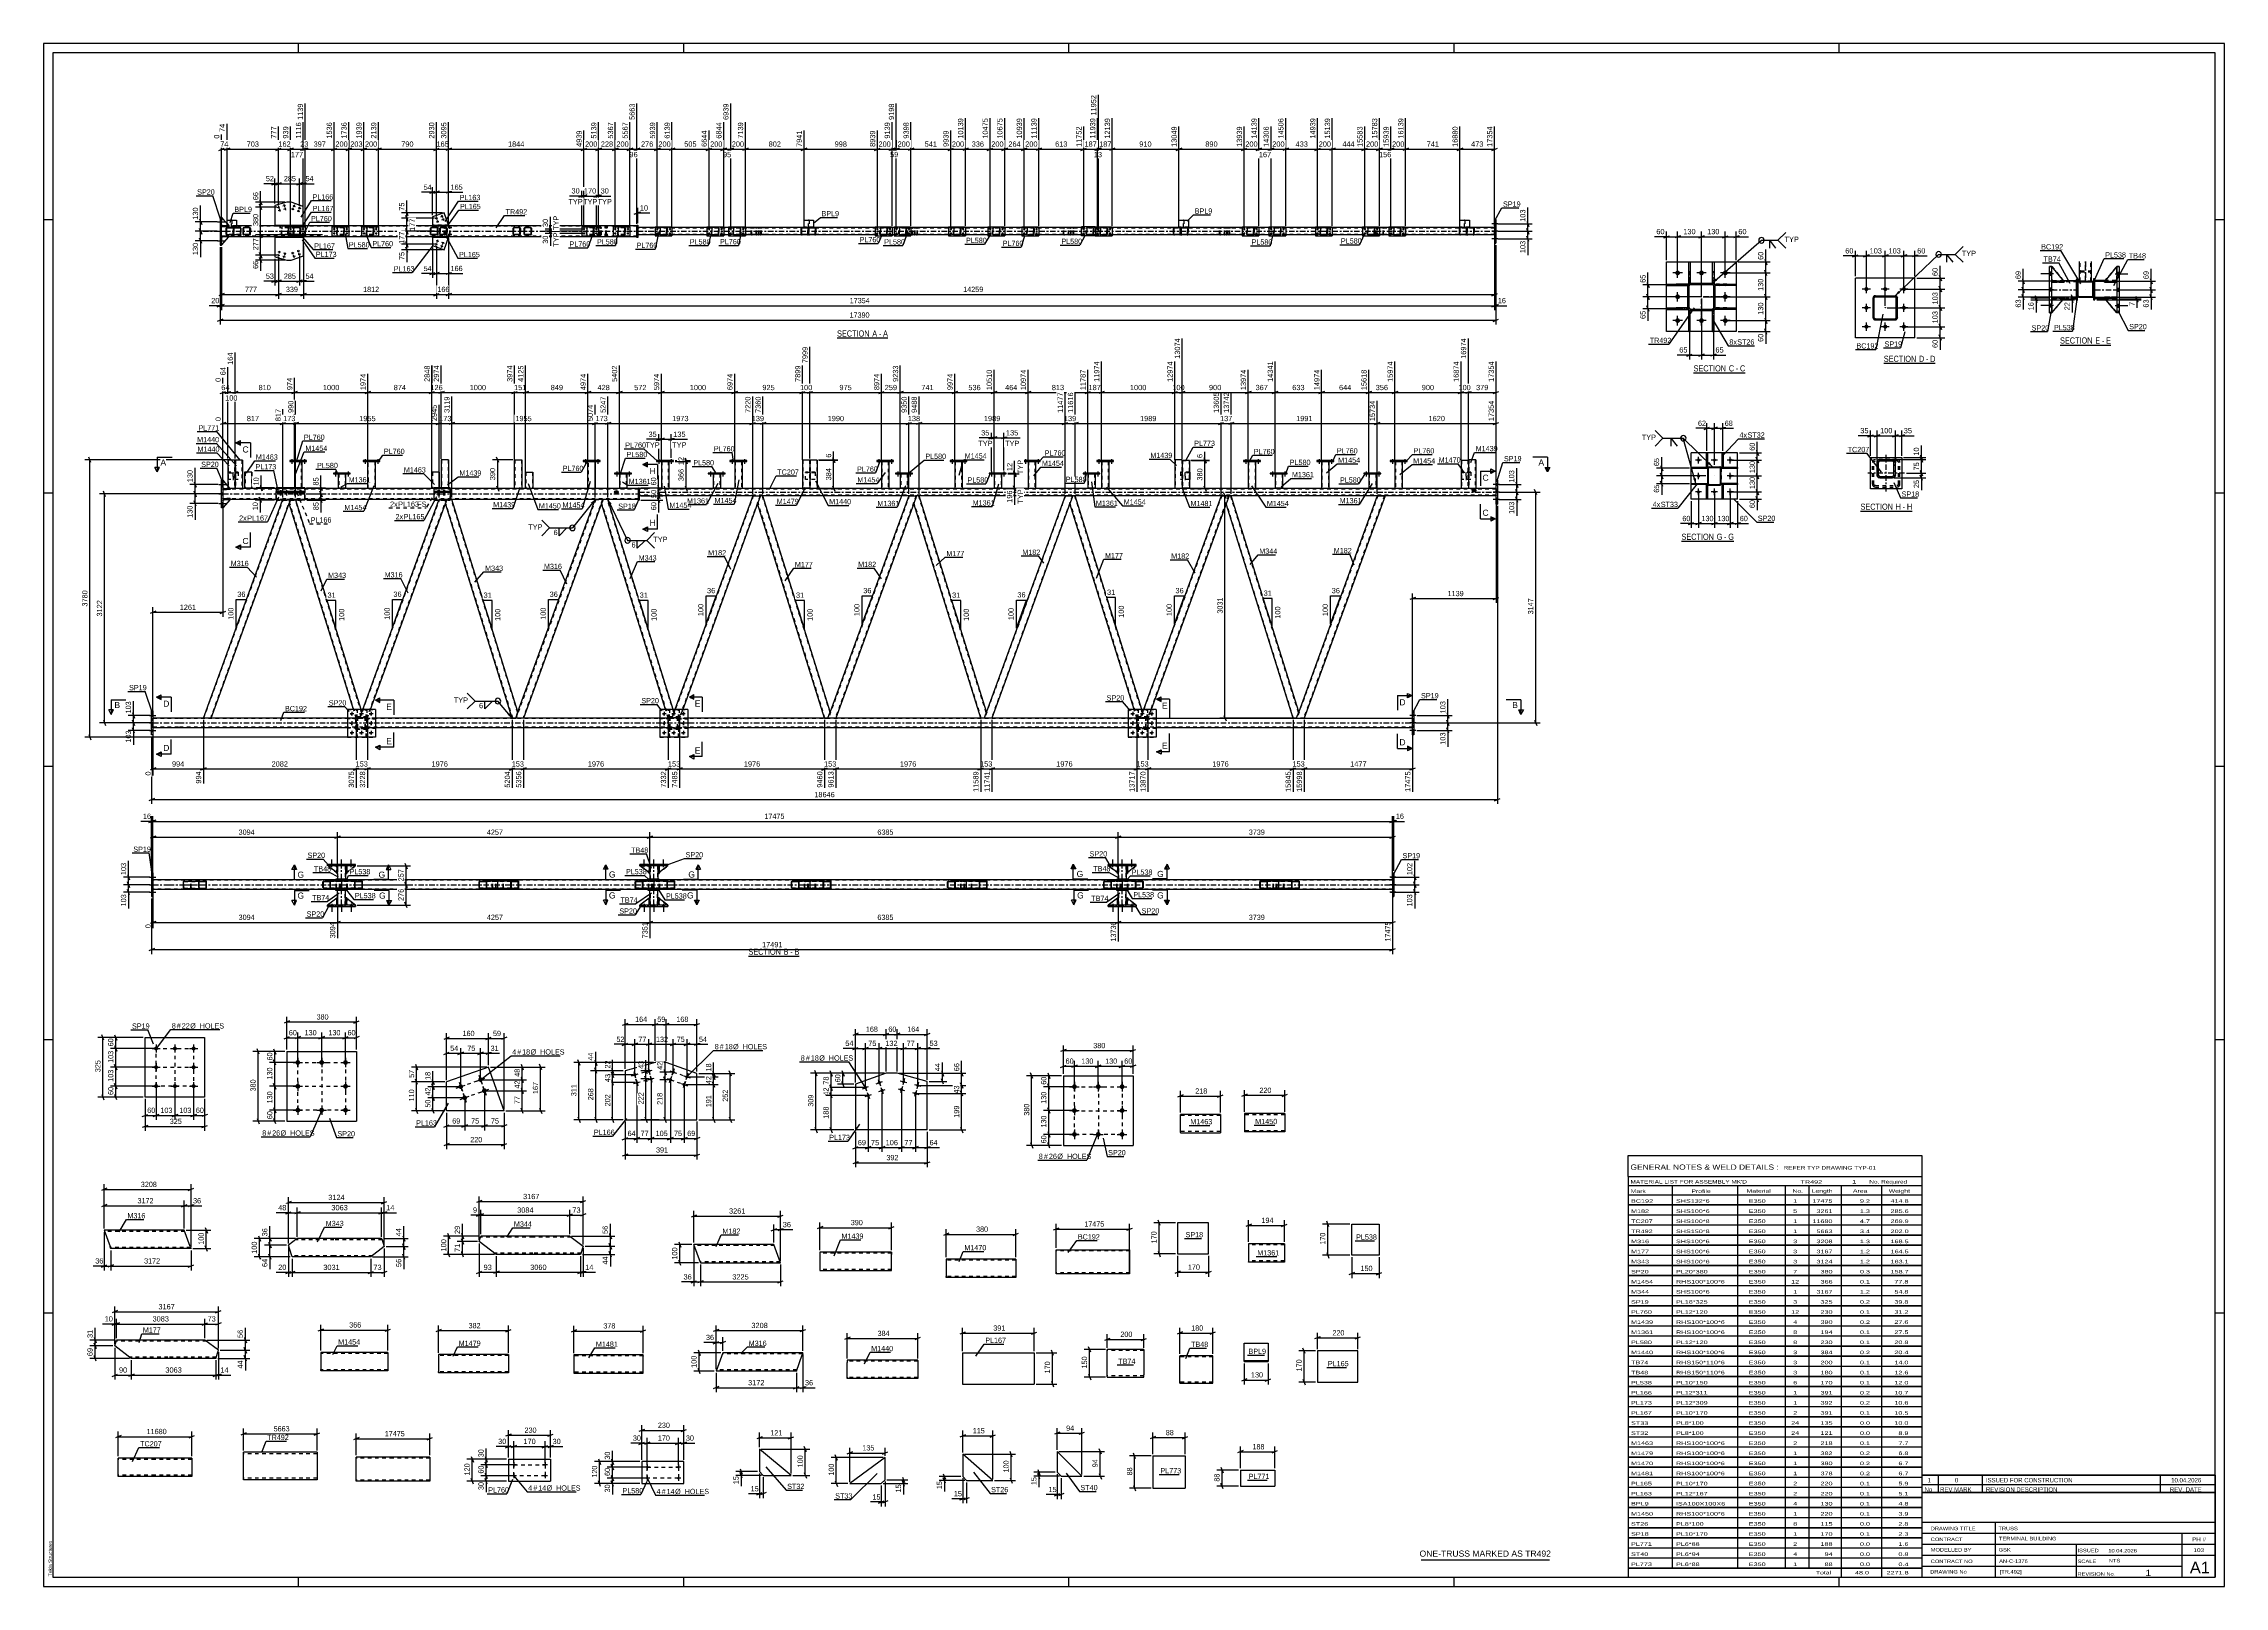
# Paper-space layout 'Layout1' of a CAD drawing. Header units: millimetres. Extents: x 0 to 1189, y 0 to 841.
# The model-space entities are those that its viewports show. They can reach past a viewport. Long polylines and large blocks are cut down to what shows.
import ezdxf

# ---------------------------------------------------------------- set-up
doc = ezdxf.new("R2010")
doc.units = ezdxf.units.MM
doc.linetypes.add('DXK_LINE_DOT2', pattern=[3.9198, 1.9599, -1.9599])
doc.linetypes.add('DXK_LINE_DOT3', pattern=[5.9187, 2.979, -0.9799, 0.9799, -0.9799])
doc.layers.add('Viewport layer', color=7, linetype='Continuous', plot=False)
doc.styles.add('Arial', font='ARIAL.TTF', dxfattribs={"height": 0.2})
doc.styles.add('Arial Narrow', font='ARIALN.TTF', dxfattribs={"height": 0.2})

# ---------------------------------------------------------------- blocks, each defined once
blk = doc.blocks.new('Unknown-203723932-1135')
at = {"color": 5, "linetype": 'Continuous'}
for p, q in [((1189, 841), (0, 841)), ((0, 841), (0, 0)), ((1184, 836), (5, 836)), ((5, 836), (5, 5)), ((139, 836), (139, 841)), ((349, 836), (349, 841)), ((559, 836), (559, 841)), ((769, 836), (769, 841)), ((979, 836), (979, 841)), ((1184, 5), (1184, 836)), ((1189, 0), (1189, 841)), ((5, 745), (0, 745)), ((1189, 745), (1184, 745)), ((5, 596), (0, 596)), ((1189, 596), (1184, 596)), ((5, 447), (0, 447)), ((1189, 447), (1184, 447)), ((5, 298), (0, 298)), ((1189, 298), (1184, 298)), ((5, 149), (0, 149)), ((1189, 149), (1184, 149)), ((0, 0), (1189, 0)), ((5, 5), (1184, 5)), ((139, 0), (139, 5)), ((349, 0), (349, 5)), ((559, 0), (559, 5)), ((769, 0), (769, 5)), ((979, 0), (979, 5))]:
    blk.add_line(p, q, dxfattribs=at)
at = {"color": 174, "linetype": 'Continuous', "style": 'Arial'}
blk.add_text('Tekla Structures', height=1.91, rotation=90, dxfattribs=at).set_placement((4.5, 5.5))
blk = doc.blocks.new('Unknown-203723932-11 - 2471')
at = {"color": 6, "linetype": 'Continuous'}
blk.add_line((432.6, 680.6), (460.2, 680.6), dxfattribs=at)
at = {"color": 0, "linetype": 'Continuous'}
blk.add_wipeout([(450.7, 681.3), (450.7, 684.8), (432.6, 684.8), (432.6, 681.3)], dxfattribs=at)
blk.add_wipeout([(454.3, 681.3), (454.3, 684.8), (451.8, 684.8), (451.8, 681.3)], dxfattribs=at)
at = {"color": 7, "linetype": 'Continuous', "style": 'Arial Narrow'}
blk.add_text('SECTION ', height=3.34, dxfattribs=at).set_placement((432.6, 681.3))
at = {"color": 0, "linetype": 'Continuous'}
blk.add_wipeout([(456.6, 681.3), (456.6, 684.8), (455.4, 684.8), (455.4, 681.3)], dxfattribs=at)
blk.add_wipeout([(460.2, 681.3), (460.2, 684.8), (457.7, 684.8), (457.7, 681.3)], dxfattribs=at)
at = {"color": 7, "linetype": 'Continuous', "style": 'Arial Narrow'}
for s, p in [('A', (451.8, 681.3)), ('-', (455.4, 681.3)), ('A', (457.7, 681.3))]:
    blk.add_text(s, height=3.34, dxfattribs=at).set_placement(p)
blk = doc.blocks.new('Unknown-203723932-12 - 5521')
at = {"color": 6, "linetype": 'Continuous'}
blk.add_line((384.3, 343.6), (412, 343.6), dxfattribs=at)
at = {"color": 0, "linetype": 'Continuous'}
blk.add_wipeout([(402.4, 344.3), (402.4, 347.8), (384.3, 347.8), (384.3, 344.3)], dxfattribs=at)
blk.add_wipeout([(406, 344.3), (406, 347.8), (403.5, 347.8), (403.5, 344.3)], dxfattribs=at)
at = {"color": 7, "linetype": 'Continuous', "style": 'Arial Narrow'}
blk.add_text('SECTION ', height=3.34, dxfattribs=at).set_placement((384.3, 344.3))
at = {"color": 0, "linetype": 'Continuous'}
blk.add_wipeout([(408.4, 344.3), (408.4, 347.8), (407.1, 347.8), (407.1, 344.3)], dxfattribs=at)
blk.add_wipeout([(412, 344.3), (412, 347.8), (409.4, 347.8), (409.4, 344.3)], dxfattribs=at)
at = {"color": 7, "linetype": 'Continuous', "style": 'Arial Narrow'}
for s, p in [('B', (403.5, 344.3)), ('-', (407.1, 344.3)), ('B', (409.4, 344.3))]:
    blk.add_text(s, height=3.34, dxfattribs=at).set_placement(p)
blk = doc.blocks.new('Unknown-203723932-13 - 19103')
at = {"color": 6, "linetype": 'Continuous'}
blk.add_line((899.6, 661.6), (927.7, 661.6), dxfattribs=at)
at = {"color": 0, "linetype": 'Continuous'}
blk.add_wipeout([(917.7, 662.3), (917.7, 665.8), (899.6, 665.8), (899.6, 662.3)], dxfattribs=at)
blk.add_wipeout([(921.6, 662.3), (921.6, 665.8), (918.8, 665.8), (918.8, 662.3)], dxfattribs=at)
at = {"color": 7, "linetype": 'Continuous', "style": 'Arial Narrow'}
blk.add_text('SECTION ', height=3.34, dxfattribs=at).set_placement((899.6, 662.3))
at = {"color": 0, "linetype": 'Continuous'}
blk.add_wipeout([(923.9, 662.3), (923.9, 665.8), (922.6, 665.8), (922.6, 662.3)], dxfattribs=at)
blk.add_wipeout([(927.7, 662.3), (927.7, 665.8), (924.9, 665.8), (924.9, 662.3)], dxfattribs=at)
at = {"color": 7, "linetype": 'Continuous', "style": 'Arial Narrow'}
for s, p in [('C', (918.8, 662.3)), ('-', (922.6, 662.3)), ('C', (924.9, 662.3))]:
    blk.add_text(s, height=3.34, dxfattribs=at).set_placement(p)
blk = doc.blocks.new('Unknown-203723932-14 - 20188')
at = {"color": 6, "linetype": 'Continuous'}
blk.add_line((1003.3, 666.8), (1031.4, 666.8), dxfattribs=at)
at = {"color": 0, "linetype": 'Continuous'}
blk.add_wipeout([(1021.4, 667.5), (1021.4, 671), (1003.3, 671), (1003.3, 667.5)], dxfattribs=at)
blk.add_wipeout([(1025.2, 667.5), (1025.2, 671), (1022.5, 671), (1022.5, 667.5)], dxfattribs=at)
at = {"color": 7, "linetype": 'Continuous', "style": 'Arial Narrow'}
blk.add_text('SECTION ', height=3.34, dxfattribs=at).set_placement((1003.3, 667.5))
at = {"color": 0, "linetype": 'Continuous'}
blk.add_wipeout([(1027.6, 667.5), (1027.6, 671), (1026.3, 671), (1026.3, 667.5)], dxfattribs=at)
blk.add_wipeout([(1031.4, 667.5), (1031.4, 671), (1028.6, 671), (1028.6, 667.5)], dxfattribs=at)
at = {"color": 7, "linetype": 'Continuous', "style": 'Arial Narrow'}
for s, p in [('D', (1022.5, 667.5)), ('-', (1026.3, 667.5)), ('D', (1028.6, 667.5))]:
    blk.add_text(s, height=3.34, dxfattribs=at).set_placement(p)
blk = doc.blocks.new('Unknown-203723932-17 - 6226')
at = {"color": 6, "linetype": 'Continuous'}
blk.add_line((893, 569.7), (921.5, 569.7), dxfattribs=at)
at = {"color": 0, "linetype": 'Continuous'}
blk.add_wipeout([(911.1, 570.5), (911.1, 574), (893, 574), (893, 570.5)], dxfattribs=at)
blk.add_wipeout([(915.2, 570.5), (915.2, 574), (912.2, 574), (912.2, 570.5)], dxfattribs=at)
at = {"color": 7, "linetype": 'Continuous', "style": 'Arial Narrow'}
blk.add_text('SECTION ', height=3.34, dxfattribs=at).set_placement((893, 570.5))
at = {"color": 0, "linetype": 'Continuous'}
blk.add_wipeout([(917.5, 570.5), (917.5, 574), (916.2, 574), (916.2, 570.5)], dxfattribs=at)
blk.add_wipeout([(921.5, 570.5), (921.5, 574), (918.5, 574), (918.5, 570.5)], dxfattribs=at)
at = {"color": 7, "linetype": 'Continuous', "style": 'Arial Narrow'}
for s, p in [('G', (912.2, 570.5)), ('-', (916.2, 570.5)), ('G', (918.5, 570.5))]:
    blk.add_text(s, height=3.34, dxfattribs=at).set_placement(p)
blk = doc.blocks.new('Unknown-203723932-19 - 7852')
at = {"color": 6, "linetype": 'Continuous'}
blk.add_line((1099.4, 676.7), (1127.1, 676.7), dxfattribs=at)
at = {"color": 0, "linetype": 'Continuous'}
blk.add_wipeout([(1117.5, 677.5), (1117.5, 681), (1099.4, 681), (1099.4, 677.5)], dxfattribs=at)
blk.add_wipeout([(1121.1, 677.5), (1121.1, 681), (1118.6, 681), (1118.6, 677.5)], dxfattribs=at)
at = {"color": 7, "linetype": 'Continuous', "style": 'Arial Narrow'}
blk.add_text('SECTION ', height=3.34, dxfattribs=at).set_placement((1099.4, 677.5))
at = {"color": 0, "linetype": 'Continuous'}
blk.add_wipeout([(1123.5, 677.5), (1123.5, 681), (1122.2, 681), (1122.2, 677.5)], dxfattribs=at)
blk.add_wipeout([(1127.1, 677.5), (1127.1, 681), (1124.5, 681), (1124.5, 677.5)], dxfattribs=at)
at = {"color": 7, "linetype": 'Continuous', "style": 'Arial Narrow'}
for s, p in [('E', (1118.6, 677.5)), ('-', (1122.2, 677.5)), ('E', (1124.5, 677.5))]:
    blk.add_text(s, height=3.34, dxfattribs=at).set_placement(p)
blk = doc.blocks.new('Unknown-203723932-23 - 41857')
at = {"color": 6, "linetype": 'Continuous'}
blk.add_line((990.6, 586.1), (1018.7, 586.1), dxfattribs=at)
at = {"color": 0, "linetype": 'Continuous'}
blk.add_wipeout([(1008.7, 586.9), (1008.7, 590.4), (990.6, 590.4), (990.6, 586.9)], dxfattribs=at)
blk.add_wipeout([(1012.5, 586.9), (1012.5, 590.4), (1009.7, 590.4), (1009.7, 586.9)], dxfattribs=at)
at = {"color": 7, "linetype": 'Continuous', "style": 'Arial Narrow'}
blk.add_text('SECTION ', height=3.34, dxfattribs=at).set_placement((990.6, 586.9))
at = {"color": 0, "linetype": 'Continuous'}
blk.add_wipeout([(1014.8, 586.9), (1014.8, 590.4), (1013.6, 590.4), (1013.6, 586.9)], dxfattribs=at)
blk.add_wipeout([(1018.7, 586.9), (1018.7, 590.4), (1015.9, 590.4), (1015.9, 586.9)], dxfattribs=at)
at = {"color": 7, "linetype": 'Continuous', "style": 'Arial Narrow'}
for s, p in [('H', (1009.7, 586.9)), ('-', (1013.6, 586.9)), ('H', (1015.9, 586.9))]:
    blk.add_text(s, height=3.34, dxfattribs=at).set_placement(p)
blk = doc.blocks.new('Part-203723932-21476 - 21475')
at = {"color": 2, "linetype": 'Continuous'}
for p, q in [((676.7, 257.7), (654.7, 257.7)), ((654.7, 257.7), (654.7, 247.8)), ((676.7, 257.7), (676.7, 247.7)), ((654.7, 247.7), (654.7, 247.8)), ((676.7, 247.7), (654.7, 247.7))]:
    blk.add_line(p, q, dxfattribs=at)
at = {"color": 7, "linetype": 'DXK_LINE_DOT2'}
for p, q in [((676.7, 257.1), (654.7, 257.1)), ((676.7, 257.6), (676.7, 257.7)), ((676.7, 248.3), (654.7, 248.3)), ((654.7, 248.3), (654.7, 248.3)), ((676.7, 248.3), (676.7, 248.3))]:
    blk.add_line(p, q, dxfattribs=at)
blk = doc.blocks.new('Part-203723932-7035 - 7029')
at = {"color": 2, "linetype": 'Continuous'}
for p, q in [((132.6, 291.6), (132.6, 253.6)), ((132.6, 291.6), (170.6, 291.6)), ((170.6, 291.6), (170.6, 253.6)), ((132.6, 253.6), (170.6, 253.6))]:
    blk.add_line(p, q, dxfattribs=at)
blk = doc.blocks.new('Bolt-203723932-7040 - 7029')
at = {"linetype": 'Continuous'}
for points in [[(138.6, 286.9, -1), (138.6, 284.3, -1)], [(151.6, 286.9, -1), (151.6, 284.3, -1)], [(164.6, 286.9, -1), (164.6, 284.3, -1)], [(138.6, 273.9, -1), (138.6, 271.3, -1)], [(164.6, 273.9, -1), (164.6, 271.3, -1)], [(138.6, 260.9, -1), (138.6, 258.3, -1)], [(151.6, 260.9, -1), (151.6, 258.3, -1)], [(164.6, 260.9, -1), (164.6, 258.3, -1)]]:
    blk.add_hatch(color=1, dxfattribs=at).paths.add_polyline_path(points)
at = {"color": 1, "linetype": 'Continuous'}
for p, q in [((136, 285.6), (141.2, 285.6)), ((138.6, 288.2), (138.6, 283)), ((149, 285.6), (154.2, 285.6)), ((151.6, 288.2), (151.6, 283)), ((162, 285.6), (167.2, 285.6)), ((164.6, 288.2), (164.6, 283)), ((138.6, 275.2), (138.6, 270)), ((164.6, 275.2), (164.6, 270)), ((136, 272.6), (141.2, 272.6)), ((138.6, 262.2), (138.6, 257)), ((151.6, 262.2), (151.6, 257)), ((162, 272.6), (167.2, 272.6)), ((164.6, 262.2), (164.6, 257)), ((136, 259.6), (141.2, 259.6)), ((149, 259.6), (154.2, 259.6)), ((162, 259.6), (167.2, 259.6))]:
    blk.add_line(p, q, dxfattribs=at)
blk = doc.blocks.new('Part-203723932-8222 - 8215')
at = {"color": 2, "linetype": 'Continuous'}
for p, q in [((552, 170.3), (552, 183.5)), ((552, 183.5), (572, 183.5)), ((572.1, 183.5), (592.1, 183.5)), ((592.1, 183.5), (592.1, 183.4)), ((592.1, 183.4), (592.1, 170.3)), ((572, 170.3), (552, 170.3)), ((592.1, 170.3), (572.1, 170.3))]:
    blk.add_line(p, q, dxfattribs=at)
at = {"color": 7, "linetype": 'DXK_LINE_DOT2'}
for p, q in [((572, 182.9), (552, 182.9)), ((592.1, 182.9), (572.1, 182.9)), ((592.1, 183.4), (592.1, 183.5)), ((592.1, 182.8), (592.1, 182.9)), ((592.1, 182.9), (592.1, 182.8)), ((592.1, 182.9), (592.1, 182.9)), ((592.1, 182.9), (592.1, 182.9)), ((552, 171.1), (552, 171)), ((552, 171), (552, 171.1)), ((552, 171), (552, 170.9)), ((552, 170.9), (552, 171)), ((572, 170.9), (552, 170.9)), ((592.1, 170.9), (572.1, 170.9))]:
    blk.add_line(p, q, dxfattribs=at)
blk = doc.blocks.new('Part-203723932-6908 - 6902')
at = {"color": 2, "linetype": 'Continuous'}
for p, q in [((501, 127.3), (501, 110.3)), ((501, 127.3), (540.1, 127.3)), ((540.1, 127.3), (540.1, 110.3)), ((501, 110.3), (540.1, 110.3))]:
    blk.add_line(p, q, dxfattribs=at)
blk = doc.blocks.new('Bolt-203723932-2540 - 2471')
at = {"linetype": 'Continuous'}
for points in [[(97, 743.4), (97, 744.4), (96.2, 744.4), (96.2, 743.4)], [(97, 743.4), (97, 744.4), (96.2, 744.4), (96.2, 743.4)], [(97, 743.4), (97, 744.4), (96.2, 744.4), (96.2, 743.4)], [(97, 738.2), (97, 739.2), (96.2, 739.2), (96.2, 738.2)], [(97, 738.2), (97, 739.2), (96.2, 739.2), (96.2, 738.2)], [(97, 733), (97, 734), (96.2, 734), (96.2, 733)], [(97, 733), (97, 734), (96.2, 734), (96.2, 733)], [(97, 733), (97, 734), (96.2, 734), (96.2, 733)]]:
    blk.add_hatch(color=1, dxfattribs=at).paths.add_polyline_path(points)
at = {"color": 1, "linetype": 'Continuous'}
for p, q in [((94.8, 743.9), (99, 743.9)), ((94.8, 743.9), (99, 743.9)), ((94.8, 743.9), (99, 743.9)), ((94.8, 738.7), (99, 738.7)), ((94.8, 738.7), (99, 738.7)), ((96.2, 744.4), (97, 744.4)), ((96.2, 744.4), (97, 744.4)), ((96.2, 744.4), (97, 744.4)), ((96.2, 743.4), (97, 743.4)), ((96.2, 743.4), (97, 743.4)), ((96.2, 743.4), (97, 743.4)), ((96.2, 739.2), (97, 739.2)), ((96.2, 739.2), (97, 739.2)), ((96.2, 738.2), (97, 738.2)), ((96.2, 738.2), (97, 738.2)), ((94.8, 733.5), (99, 733.5)), ((94.8, 733.5), (99, 733.5)), ((94.8, 733.5), (99, 733.5)), ((96.2, 734), (97, 734)), ((96.2, 734), (97, 734)), ((96.2, 734), (97, 734)), ((96.2, 733), (97, 733)), ((96.2, 733), (97, 733)), ((96.2, 733), (97, 733))]:
    blk.add_line(p, q, dxfattribs=at)
blk = doc.blocks.new('Part-203723932-2476 - 2471')
at = {"color": 2, "linetype": 'Continuous'}
for p, q in [((413, 740.4), (413, 740.2)), ((413, 737.2), (413, 740.2)), ((413, 740.2), (413, 740.2)), ((413, 737.2), (413, 737.2)), ((413, 737.2), (413, 737)), ((413.5, 740.7), (413.3, 740.7)), ((416.5, 740.7), (413.5, 740.7)), ((416.7, 740.7), (416.5, 740.7)), ((413.3, 736.7), (413.5, 736.7)), ((416.5, 736.7), (413.5, 736.7)), ((416.5, 736.7), (416.7, 736.7))]:
    blk.add_line(p, q, dxfattribs=at)
at = {"color": 7, "linetype": 'DXK_LINE_DOT2'}
for p, q in [((413, 740.2), (413, 740.4)), ((413, 737.2), (413, 740.2)), ((413, 737), (413, 737.2)), ((413.2, 740.3), (413.3, 740.4)), ((413.3, 740.4), (413.2, 740.3)), ((413.2, 740.2), (413.2, 740.3)), ((413.2, 740.3), (413.2, 740.2)), ((413.2, 737.2), (413.2, 740.2)), ((413.2, 740.2), (413.2, 740.2)), ((413.2, 740.2), (413.2, 737.2)), ((413.2, 737.2), (413.2, 737.2)), ((413.2, 737.1), (413.2, 737.2)), ((413.2, 737.2), (413.2, 737.1)), ((413.3, 740.7), (413.5, 740.7)), ((413.3, 740.4), (413.4, 740.4)), ((413.4, 740.4), (413.3, 740.4)), ((413.5, 740.5), (413.4, 740.4)), ((416.5, 740.5), (413.5, 740.5)), ((416.5, 740.7), (416.7, 740.7)), ((416.5, 740.5), (416.6, 740.4)), ((416.6, 740.4), (416.7, 740.4)), ((416.7, 740.4), (416.6, 740.4)), ((416.7, 740.4), (416.7, 740.3)), ((416.7, 740.3), (416.7, 740.4)), ((416.7, 740.3), (416.7, 740.2)), ((416.7, 740.2), (416.7, 740.3)), ((416.7, 737.2), (416.7, 740.2)), ((416.7, 740.2), (416.7, 740.2)), ((416.7, 740.2), (416.7, 737.2)), ((416.7, 737.2), (416.7, 737.2)), ((416.7, 737.2), (416.7, 737.1)), ((416.7, 737.1), (416.7, 737.2)), ((416.9, 740.4), (417, 740.2)), ((417, 740.2), (416.9, 740.4)), ((417, 737.2), (416.9, 737)), ((416.9, 737), (417, 737.2)), ((417, 737.2), (417, 740.2)), ((417, 740.2), (417, 740.2)), ((417, 740.2), (417, 737.2)), ((417, 737.2), (417, 737.2)), ((413.3, 737), (413.2, 737.1)), ((413.2, 737.1), (413.3, 737)), ((413.4, 737), (413.3, 737)), ((413.3, 737), (413.4, 737)), ((413.5, 736.7), (413.3, 736.7)), ((413.5, 736.9), (413.4, 737)), ((416.5, 736.9), (413.5, 736.9)), ((416.6, 737), (416.5, 736.9)), ((416.7, 736.7), (416.5, 736.7)), ((416.7, 737), (416.6, 737)), ((416.6, 737), (416.7, 737)), ((416.7, 737.1), (416.7, 737)), ((416.7, 737), (416.7, 737.1))]:
    blk.add_line(p, q, dxfattribs=at)
at = {"color": 2, "linetype": 'Continuous'}
for centre, start, end in [((413.5, 740.2), 112.5, 157.5), ((416.5, 740.2), 30.5988, 67.5), ((413.5, 737.2), 202.5, 247.5), ((416.5, 737.2), 292.5, 329.401)]:
    blk.add_arc(centre, 0.48, start, end, dxfattribs=at)
at = {"color": 7, "linetype": 'DXK_LINE_DOT2'}
for centre, start, end in [((413.5, 740.2), 112.5, 157.5), ((416.5, 740.2), 22.5, 67.5), ((416.5, 740.2), 22.5, 30.5988), ((413.5, 737.2), 202.5, 247.5), ((416.5, 737.2), 292.5, 337.5), ((416.5, 737.2), 329.401, 337.5)]:
    blk.add_arc(centre, 0.48, start, end, dxfattribs=at)
blk = doc.blocks.new('Bolt-203723932-2878 - 2471')
at = {"linetype": 'Continuous'}
for points in [[(720.3, 739.6, -1), (720.3, 740.2, -1)], [(720.3, 737.2, -1), (720.3, 737.8, -1)], [(727.1, 739.6, -1), (727.1, 740.2, -1)], [(727.1, 737.2, -1), (727.1, 737.8, -1)]]:
    blk.add_hatch(color=1, dxfattribs=at).paths.add_polyline_path(points)
at = {"color": 1, "linetype": 'Continuous'}
for p, q in [((720.9, 739.9), (719.8, 739.9)), ((720.9, 737.5), (719.8, 737.5)), ((720.3, 740.5), (720.3, 739.3)), ((720.3, 738.1), (720.3, 736.9)), ((727.7, 739.9), (726.6, 739.9)), ((727.7, 737.5), (726.6, 737.5)), ((727.1, 740.5), (727.1, 739.3)), ((727.1, 738.1), (727.1, 736.9))]:
    blk.add_line(p, q, dxfattribs=at)
blk = doc.blocks.new('Part-203723932-2693 - 2471')
at = {"color": 2, "linetype": 'Continuous'}
for p, q in [((212, 742.1), (212, 741.7)), ((212, 742.1), (220.8, 742.1)), ((212, 741.7), (220.8, 741.7)), ((220.8, 742.1), (220.8, 741.7))]:
    blk.add_line(p, q, dxfattribs=at)
blk = doc.blocks.new('Part-203723932-2479 - 2471')
at = {"color": 2, "linetype": 'Continuous'}
for p, q in [((772, 740.4), (772, 740.2)), ((772, 737.2), (772, 740.2)), ((772, 740.2), (772, 740.2)), ((772, 737.2), (772, 737.2)), ((772, 737.2), (772, 737)), ((772.2, 740.3), (772.3, 740.4)), ((772.2, 740.2), (772.2, 740.3)), ((772.2, 737.2), (772.2, 740.2)), ((772.2, 740.2), (772.2, 740.2)), ((772.2, 737.2), (772.2, 737.2)), ((772.2, 737.1), (772.2, 737.2)), ((772.5, 740.7), (772.3, 740.7)), ((772.3, 740.4), (772.4, 740.4)), ((772.4, 740.4), (772.5, 740.5)), ((775.5, 740.7), (772.5, 740.7)), ((775.5, 740.5), (772.5, 740.5)), ((775.7, 740.7), (775.5, 740.7)), ((775.5, 740.5), (775.6, 740.4)), ((775.6, 740.4), (775.7, 740.4)), ((775.7, 740.4), (775.7, 740.3)), ((775.7, 740.3), (775.7, 740.2)), ((775.7, 737.2), (775.7, 740.2)), ((775.7, 740.2), (775.7, 740.2)), ((775.7, 737.2), (775.7, 737.2)), ((775.7, 737.2), (775.7, 737.1)), ((776, 740.2), (775.9, 740.4)), ((775.9, 737), (776, 737.2)), ((772.3, 737), (772.2, 737.1)), ((772.4, 737), (772.3, 737)), ((772.3, 736.7), (772.5, 736.7)), ((772.5, 736.9), (772.4, 737)), ((775.5, 736.9), (772.5, 736.9)), ((775.5, 736.7), (772.5, 736.7)), ((775.6, 737), (775.5, 736.9)), ((775.5, 736.7), (775.7, 736.7)), ((775.7, 737), (775.6, 737)), ((775.7, 737.1), (775.7, 737))]:
    blk.add_line(p, q, dxfattribs=at)
at = {"color": 7, "linetype": 'DXK_LINE_DOT2'}
for p, q in [((772, 740.2), (772, 740.4)), ((772, 737.2), (772, 740.2)), ((772, 737), (772, 737.2)), ((772.3, 740.4), (772.2, 740.3)), ((772.2, 740.3), (772.2, 740.2)), ((772.2, 740.2), (772.2, 737.2)), ((772.2, 737.2), (772.2, 737.1)), ((772.3, 740.7), (772.5, 740.7)), ((772.4, 740.4), (772.3, 740.4)), ((772.4, 740.4), (772.4, 740.4)), ((775.5, 740.7), (775.7, 740.7)), ((775.5, 740.5), (775.5, 740.5)), ((775.7, 740.4), (775.6, 740.4)), ((775.7, 740.3), (775.7, 740.4)), ((775.7, 740.2), (775.7, 740.3)), ((775.7, 740.2), (775.7, 737.2)), ((775.7, 737.1), (775.7, 737.2)), ((775.9, 740.4), (776, 740.2)), ((776, 737.2), (775.9, 737)), ((776, 737.2), (776, 740.2)), ((776, 740.2), (776, 740.2)), ((776, 740.2), (776, 737.2)), ((776, 737.2), (776, 737.2)), ((772.2, 737.1), (772.3, 737)), ((772.3, 737), (772.4, 737)), ((772.5, 736.7), (772.3, 736.7)), ((772.4, 737), (772.4, 737)), ((775.5, 736.9), (775.5, 736.9)), ((775.7, 736.7), (775.5, 736.7)), ((775.6, 737), (775.7, 737)), ((775.7, 737), (775.7, 737.1))]:
    blk.add_line(p, q, dxfattribs=at)
at = {"color": 2, "linetype": 'Continuous'}
for centre, start, end in [((772.5, 740.2), 112.5, 157.5), ((775.5, 740.2), 22.5, 67.5), ((772.5, 737.2), 202.5, 247.5), ((775.5, 737.2), 292.5, 337.5)]:
    blk.add_arc(centre, 0.48, start, end, dxfattribs=at)
at = {"color": 7, "linetype": 'DXK_LINE_DOT2'}
for centre, start, end in [((772.5, 740.2), 112.5, 157.5), ((775.5, 740.2), 22.5, 67.5), ((772.5, 737.2), 202.5, 247.5), ((775.5, 737.2), 292.5, 337.5)]:
    blk.add_arc(centre, 0.48, start, end, dxfattribs=at)
blk = doc.blocks.new('Part-203723932-2856 - 2471')
at = {"color": 2, "linetype": 'Continuous'}
for p, q in [((108.8, 740.4), (108.8, 740.2)), ((108.8, 737.2), (108.8, 740.2)), ((108.8, 740.2), (108.8, 740.2)), ((108.8, 737.2), (108.8, 737.2)), ((108.8, 737.2), (108.8, 737)), ((109, 740.3), (109.1, 740.4)), ((109, 740.2), (109, 740.3)), ((109, 737.2), (109, 740.2)), ((109, 740.2), (109, 740.2)), ((109, 737.2), (109, 737.2)), ((109, 737.1), (109, 737.2)), ((109.2, 740.7), (109.1, 740.7)), ((109.1, 740.4), (109.2, 740.5)), ((109.1, 740.4), (109.1, 740.4)), ((112.3, 740.7), (109.2, 740.7)), ((112.3, 740.5), (109.2, 740.5)), ((112.5, 740.7), (112.3, 740.7)), ((112.3, 740.5), (112.4, 740.4)), ((112.4, 740.4), (112.4, 740.4)), ((112.4, 740.4), (112.5, 740.3)), ((112.5, 740.3), (112.5, 740.2)), ((112.5, 737.2), (112.5, 740.2)), ((112.5, 740.2), (112.5, 740.2)), ((112.5, 737.2), (112.5, 737.2)), ((112.5, 737.2), (112.5, 737.1)), ((112.8, 740.2), (112.7, 740.4)), ((112.7, 737), (112.8, 737.2)), ((112.8, 737.2), (112.8, 740.2)), ((112.8, 740.2), (112.8, 740.2)), ((112.8, 737.2), (112.8, 737.2)), ((109.1, 737), (109, 737.1)), ((109.2, 736.9), (109.1, 737)), ((109.1, 737), (109.1, 737)), ((109.1, 736.7), (109.2, 736.7)), ((112.3, 736.9), (109.2, 736.9)), ((112.3, 736.7), (109.2, 736.7)), ((112.3, 736.9), (112.4, 737)), ((112.3, 736.7), (112.5, 736.7)), ((112.5, 737.1), (112.4, 737)), ((112.4, 737), (112.4, 737))]:
    blk.add_line(p, q, dxfattribs=at)
at = {"color": 7, "linetype": 'DXK_LINE_DOT2'}
for p, q in [((108.8, 740.2), (108.8, 740.4)), ((108.8, 737.2), (108.8, 740.2)), ((108.8, 737), (108.8, 737.2)), ((109.1, 740.4), (109, 740.3)), ((109, 740.3), (109, 740.2)), ((109, 740.2), (109, 737.2)), ((109, 737.2), (109, 737.1)), ((109.1, 740.7), (109.2, 740.7)), ((109.1, 740.4), (109.1, 740.4)), ((109.1, 740.4), (109.1, 740.4)), ((112.3, 740.7), (112.5, 740.7)), ((112.3, 740.5), (112.3, 740.5)), ((112.5, 740.3), (112.4, 740.4)), ((112.4, 740.4), (112.4, 740.4)), ((112.5, 740.2), (112.5, 740.3)), ((112.5, 740.2), (112.5, 737.2)), ((112.5, 737.1), (112.5, 737.2)), ((112.7, 740.4), (112.8, 740.2)), ((112.8, 737.2), (112.7, 737)), ((112.8, 740.2), (112.8, 737.2)), ((109, 737.1), (109.1, 737)), ((109.1, 737), (109.1, 737)), ((109.2, 736.7), (109.1, 736.7)), ((112.3, 736.9), (112.3, 736.9)), ((112.5, 736.7), (112.3, 736.7)), ((112.4, 737), (112.5, 737.1))]:
    blk.add_line(p, q, dxfattribs=at)
at = {"color": 2, "linetype": 'Continuous'}
for centre, start, end in [((109.2, 740.2), 112.5, 157.5), ((112.3, 740.2), 22.5, 67.5), ((109.2, 737.2), 202.5, 247.5), ((112.3, 737.2), 292.5, 337.5)]:
    blk.add_arc(centre, 0.48, start, end, dxfattribs=at)
at = {"color": 7, "linetype": 'DXK_LINE_DOT2'}
for centre, start, end in [((109.2, 740.2), 112.5, 157.5), ((112.3, 740.2), 22.5, 67.5), ((109.2, 737.2), 202.5, 247.5), ((112.3, 737.2), 292.5, 337.5)]:
    blk.add_arc(centre, 0.48, start, end, dxfattribs=at)
blk = doc.blocks.new('Part-203723932-2482 - 2471')
at = {"color": 2, "linetype": 'Continuous'}
for p, q in [((256, 740.4), (256, 740.2)), ((256, 737.2), (256, 740.2)), ((256, 740.2), (256, 740.2)), ((256, 737.2), (256, 737.2)), ((256, 737.2), (256, 737)), ((256.2, 740.3), (256.3, 740.4)), ((256.2, 740.2), (256.2, 740.3)), ((256.2, 737.2), (256.2, 740.2)), ((256.2, 740.2), (256.2, 740.2)), ((256.2, 737.2), (256.2, 737.2)), ((256.2, 737.1), (256.2, 737.2)), ((256.5, 740.7), (256.3, 740.7)), ((256.3, 740.4), (256.4, 740.4)), ((256.4, 740.4), (256.5, 740.5)), ((259.5, 740.7), (256.5, 740.7)), ((259.5, 740.5), (256.5, 740.5)), ((259.7, 740.7), (259.5, 740.7)), ((259.5, 740.5), (259.6, 740.4)), ((259.6, 740.4), (259.7, 740.4)), ((259.7, 740.4), (259.7, 740.3)), ((259.7, 740.3), (259.7, 740.2)), ((259.7, 737.2), (259.7, 740.2)), ((259.7, 740.2), (259.7, 740.2)), ((259.7, 737.2), (259.7, 737.2)), ((259.7, 737.2), (259.7, 737.1)), ((260, 740.2), (259.9, 740.4)), ((259.9, 737), (260, 737.2)), ((260, 737.2), (260, 740.2)), ((260, 740.2), (260, 740.2)), ((260, 737.2), (260, 737.2)), ((256.3, 737), (256.2, 737.1)), ((256.4, 737), (256.3, 737)), ((256.3, 736.7), (256.5, 736.7)), ((256.5, 736.9), (256.4, 737)), ((259.5, 736.9), (256.5, 736.9)), ((259.5, 736.7), (256.5, 736.7)), ((259.6, 737), (259.5, 736.9)), ((259.5, 736.7), (259.7, 736.7)), ((259.7, 737), (259.6, 737)), ((259.7, 737.1), (259.7, 737))]:
    blk.add_line(p, q, dxfattribs=at)
at = {"color": 7, "linetype": 'DXK_LINE_DOT2'}
for p, q in [((256, 740.2), (256, 740.4)), ((256, 737.2), (256, 740.2)), ((256, 737), (256, 737.2)), ((256.3, 740.4), (256.2, 740.3)), ((256.2, 740.3), (256.2, 740.2)), ((256.2, 740.2), (256.2, 737.2)), ((256.2, 737.2), (256.2, 737.1)), ((256.3, 740.7), (256.5, 740.7)), ((256.4, 740.4), (256.3, 740.4)), ((256.4, 740.4), (256.4, 740.4)), ((259.5, 740.7), (259.7, 740.7)), ((259.5, 740.5), (259.5, 740.5)), ((259.7, 740.4), (259.6, 740.4)), ((259.7, 740.3), (259.7, 740.4)), ((259.7, 740.2), (259.7, 740.3)), ((259.7, 740.2), (259.7, 737.2)), ((259.7, 737.1), (259.7, 737.2)), ((259.9, 740.4), (260, 740.2)), ((260, 737.2), (259.9, 737)), ((260, 740.2), (260, 737.2)), ((256.2, 737.1), (256.3, 737)), ((256.3, 737), (256.4, 737)), ((256.5, 736.7), (256.3, 736.7)), ((256.4, 737), (256.4, 737)), ((259.5, 736.9), (259.5, 736.9)), ((259.7, 736.7), (259.5, 736.7)), ((259.6, 737), (259.7, 737)), ((259.7, 737), (259.7, 737.1))]:
    blk.add_line(p, q, dxfattribs=at)
at = {"color": 2, "linetype": 'Continuous'}
for centre, start, end in [((256.5, 740.2), 112.5, 157.5), ((259.5, 740.2), 22.5, 67.5), ((256.5, 737.2), 202.5, 247.5), ((259.5, 737.2), 292.5, 337.5)]:
    blk.add_arc(centre, 0.48, start, end, dxfattribs=at)
at = {"color": 7, "linetype": 'DXK_LINE_DOT2'}
for centre, start, end in [((256.5, 740.2), 112.5, 157.5), ((259.5, 740.2), 22.5, 67.5), ((256.5, 737.2), 202.5, 247.5), ((259.5, 737.2), 292.5, 337.5)]:
    blk.add_arc(centre, 0.48, start, end, dxfattribs=at)
blk = doc.blocks.new('Part-203723932-2485 - 2471')
at = {"color": 7, "linetype": 'DXK_LINE_DOT2'}
for p, q in [((176, 740.2), (176, 740.4)), ((176, 740.4), (176, 740.2)), ((176, 737.2), (176, 740.2)), ((176, 740.2), (176, 740.2)), ((176, 737.2), (176, 740.2)), ((176, 737.2), (176, 737.2)), ((176, 737), (176, 737.2)), ((176, 737.2), (176, 737)), ((176.2, 740.3), (176.3, 740.4)), ((176.3, 740.4), (176.2, 740.3)), ((176.2, 740.2), (176.2, 740.3)), ((176.2, 740.3), (176.2, 740.2)), ((176.2, 737.2), (176.2, 740.2)), ((176.2, 740.2), (176.2, 740.2)), ((176.2, 740.2), (176.2, 737.2)), ((176.2, 737.2), (176.2, 737.2)), ((176.2, 737.1), (176.2, 737.2)), ((176.2, 737.2), (176.2, 737.1)), ((176.3, 740.7), (176.5, 740.7)), ((176.5, 740.7), (176.3, 740.7)), ((176.3, 740.4), (176.4, 740.4)), ((176.4, 740.4), (176.3, 740.4)), ((176.5, 740.5), (176.4, 740.4)), ((179.5, 740.7), (176.5, 740.7)), ((179.5, 740.5), (176.5, 740.5)), ((179.5, 740.7), (179.7, 740.7)), ((179.7, 740.7), (179.5, 740.7)), ((179.5, 740.5), (179.6, 740.4)), ((179.6, 740.4), (179.7, 740.4)), ((179.7, 740.4), (179.6, 740.4)), ((179.7, 740.4), (179.7, 740.3)), ((179.7, 740.3), (179.7, 740.4)), ((179.7, 740.3), (179.7, 740.2)), ((179.7, 740.2), (179.7, 740.3)), ((179.7, 737.2), (179.7, 740.2)), ((179.7, 740.2), (179.7, 740.2)), ((179.7, 740.2), (179.7, 737.2)), ((179.7, 737.2), (179.7, 737.2)), ((179.7, 737.2), (179.7, 737.1)), ((179.7, 737.1), (179.7, 737.2)), ((179.9, 740.4), (180, 740.2)), ((180, 740.2), (179.9, 740.4)), ((180, 737.2), (179.9, 737)), ((179.9, 737), (180, 737.2)), ((180, 737.2), (180, 740.2)), ((180, 740.2), (180, 740.2)), ((180, 740.2), (180, 737.2)), ((180, 737.2), (180, 737.2)), ((176.3, 737), (176.2, 737.1)), ((176.2, 737.1), (176.3, 737)), ((176.4, 737), (176.3, 737)), ((176.3, 737), (176.4, 737)), ((176.5, 736.7), (176.3, 736.7)), ((176.3, 736.7), (176.5, 736.7)), ((176.5, 736.9), (176.4, 737)), ((179.5, 736.9), (176.5, 736.9)), ((179.5, 736.7), (176.5, 736.7)), ((179.6, 737), (179.5, 736.9)), ((179.7, 736.7), (179.5, 736.7)), ((179.5, 736.7), (179.7, 736.7)), ((179.7, 737), (179.6, 737)), ((179.6, 737), (179.7, 737)), ((179.7, 737.1), (179.7, 737)), ((179.7, 737), (179.7, 737.1))]:
    blk.add_line(p, q, dxfattribs=at)
at = {"color": 7, "linetype": 'DXK_LINE_DOT3'}
blk.add_line((178, 738.7), (178, 738.7), dxfattribs=at)
at = {"color": 7, "linetype": 'DXK_LINE_DOT2'}
for centre, start, end in [((176.5, 740.2), 112.5, 157.5), ((176.5, 740.2), 112.5, 157.5), ((179.5, 740.2), 22.5, 67.5), ((179.5, 740.2), 22.5, 67.5), ((176.5, 737.2), 202.5, 247.5), ((176.5, 737.2), 202.5, 247.5), ((179.5, 737.2), 292.5, 337.5), ((179.5, 737.2), 292.5, 337.5)]:
    blk.add_arc(centre, 0.48, start, end, dxfattribs=at)
blk = doc.blocks.new('Part-203723932-2488 - 2471')
at = {"color": 2, "linetype": 'Continuous'}
for p, q in [((616, 740.4), (616, 740.2)), ((616, 737.2), (616, 740.2)), ((616, 740.2), (616, 740.2)), ((616, 737.2), (616, 737.2)), ((616, 737.2), (616, 737)), ((616.2, 740.3), (616.3, 740.4)), ((616.2, 740.2), (616.2, 740.3)), ((616.2, 737.2), (616.2, 740.2)), ((616.2, 740.2), (616.2, 740.2)), ((616.2, 737.2), (616.2, 737.2)), ((616.2, 737.1), (616.2, 737.2)), ((616.5, 740.7), (616.3, 740.7)), ((616.3, 740.4), (616.4, 740.4)), ((616.4, 740.4), (616.5, 740.5)), ((619.5, 740.7), (616.5, 740.7)), ((619.5, 740.5), (616.5, 740.5)), ((619.7, 740.7), (619.5, 740.7)), ((619.5, 740.5), (619.6, 740.4)), ((619.6, 740.4), (619.7, 740.4)), ((619.7, 740.4), (619.7, 740.3)), ((619.7, 740.3), (619.7, 740.2)), ((619.7, 737.2), (619.7, 740.2)), ((619.7, 740.2), (619.7, 740.2)), ((619.7, 737.2), (619.7, 737.2)), ((619.7, 737.2), (619.7, 737.1)), ((620, 740.2), (619.9, 740.4)), ((619.9, 737), (620, 737.2)), ((620, 737.2), (620, 740.2)), ((620, 740.2), (620, 740.2)), ((620, 737.2), (620, 737.2)), ((616.3, 737), (616.2, 737.1)), ((616.4, 737), (616.3, 737)), ((616.3, 736.7), (616.5, 736.7)), ((616.5, 736.9), (616.4, 737)), ((619.5, 736.9), (616.5, 736.9)), ((619.5, 736.7), (616.5, 736.7)), ((619.6, 737), (619.5, 736.9)), ((619.5, 736.7), (619.7, 736.7)), ((619.7, 737), (619.6, 737)), ((619.7, 737.1), (619.7, 737))]:
    blk.add_line(p, q, dxfattribs=at)
at = {"color": 7, "linetype": 'DXK_LINE_DOT2'}
for p, q in [((616, 740.2), (616, 740.4)), ((616, 737.2), (616, 740.2)), ((616, 737), (616, 737.2)), ((616.3, 740.4), (616.2, 740.3)), ((616.2, 740.3), (616.2, 740.2)), ((616.2, 740.2), (616.2, 737.2)), ((616.2, 737.2), (616.2, 737.1)), ((616.3, 740.7), (616.5, 740.7)), ((616.4, 740.4), (616.3, 740.4)), ((616.4, 740.4), (616.4, 740.4)), ((619.5, 740.7), (619.7, 740.7)), ((619.5, 740.5), (619.5, 740.5)), ((619.7, 740.4), (619.6, 740.4)), ((619.7, 740.3), (619.7, 740.4)), ((619.7, 740.2), (619.7, 740.3)), ((619.7, 740.2), (619.7, 737.2)), ((619.7, 737.1), (619.7, 737.2)), ((619.9, 740.4), (620, 740.2)), ((620, 737.2), (619.9, 737)), ((620, 740.2), (620, 737.2)), ((616.2, 737.1), (616.3, 737)), ((616.3, 737), (616.4, 737)), ((616.5, 736.7), (616.3, 736.7)), ((616.4, 737), (616.4, 737)), ((619.5, 736.9), (619.5, 736.9)), ((619.7, 736.7), (619.5, 736.7)), ((619.6, 737), (619.7, 737)), ((619.7, 737), (619.7, 737.1))]:
    blk.add_line(p, q, dxfattribs=at)
at = {"color": 2, "linetype": 'Continuous'}
for centre, start, end in [((616.5, 740.2), 112.5, 157.5), ((619.5, 740.2), 22.5, 67.5), ((616.5, 737.2), 202.5, 247.5), ((619.5, 737.2), 292.5, 337.5)]:
    blk.add_arc(centre, 0.48, start, end, dxfattribs=at)
at = {"color": 7, "linetype": 'DXK_LINE_DOT2'}
for centre, start, end in [((616.5, 740.2), 112.5, 157.5), ((619.5, 740.2), 22.5, 67.5), ((616.5, 737.2), 202.5, 247.5), ((619.5, 737.2), 292.5, 337.5)]:
    blk.add_arc(centre, 0.48, start, end, dxfattribs=at)
blk = doc.blocks.new('Part-203723932-2491 - 2471')
at = {"color": 7, "linetype": 'DXK_LINE_DOT2'}
for p, q in [((656, 740.2), (656, 740.4)), ((656, 740.4), (656, 740.2)), ((656, 737.2), (656, 740.2)), ((656, 740.2), (656, 740.2)), ((656, 737.2), (656, 740.2)), ((656, 737.2), (656, 737.2)), ((656, 737), (656, 737.2)), ((656, 737.2), (656, 737)), ((656.2, 740.3), (656.3, 740.4)), ((656.3, 740.4), (656.2, 740.3)), ((656.2, 740.2), (656.2, 740.3)), ((656.2, 740.3), (656.2, 740.2)), ((656.2, 737.2), (656.2, 740.2)), ((656.2, 740.2), (656.2, 740.2)), ((656.2, 740.2), (656.2, 737.2)), ((656.2, 737.2), (656.2, 737.2)), ((656.2, 737.1), (656.2, 737.2)), ((656.2, 737.2), (656.2, 737.1)), ((656.3, 740.7), (656.5, 740.7)), ((656.5, 740.7), (656.3, 740.7)), ((656.3, 740.4), (656.4, 740.4)), ((656.4, 740.4), (656.3, 740.4)), ((656.5, 740.5), (656.4, 740.4)), ((659.5, 740.7), (656.5, 740.7)), ((659.5, 740.5), (656.5, 740.5)), ((659.5, 740.7), (659.7, 740.7)), ((659.7, 740.7), (659.5, 740.7)), ((659.5, 740.5), (659.6, 740.4)), ((659.6, 740.4), (659.7, 740.4)), ((659.7, 740.4), (659.6, 740.4)), ((659.7, 740.4), (659.7, 740.3)), ((659.7, 740.3), (659.7, 740.4)), ((659.7, 740.3), (659.7, 740.2)), ((659.7, 740.2), (659.7, 740.3)), ((659.7, 737.2), (659.7, 740.2)), ((659.7, 740.2), (659.7, 740.2)), ((659.7, 740.2), (659.7, 737.2)), ((659.7, 737.2), (659.7, 737.2)), ((659.7, 737.2), (659.7, 737.1)), ((659.7, 737.1), (659.7, 737.2)), ((659.9, 740.4), (660, 740.2)), ((660, 740.2), (659.9, 740.4)), ((660, 737.2), (659.9, 737)), ((659.9, 737), (660, 737.2)), ((660, 737.2), (660, 740.2)), ((660, 740.2), (660, 740.2)), ((660, 740.2), (660, 737.2)), ((660, 737.2), (660, 737.2)), ((656.3, 737), (656.2, 737.1)), ((656.2, 737.1), (656.3, 737)), ((656.4, 737), (656.3, 737)), ((656.3, 737), (656.4, 737)), ((656.5, 736.7), (656.3, 736.7)), ((656.3, 736.7), (656.5, 736.7)), ((656.5, 736.9), (656.4, 737)), ((659.5, 736.9), (656.5, 736.9)), ((659.5, 736.7), (656.5, 736.7)), ((659.6, 737), (659.5, 736.9)), ((659.7, 736.7), (659.5, 736.7)), ((659.5, 736.7), (659.7, 736.7)), ((659.7, 737), (659.6, 737)), ((659.6, 737), (659.7, 737)), ((659.7, 737.1), (659.7, 737)), ((659.7, 737), (659.7, 737.1))]:
    blk.add_line(p, q, dxfattribs=at)
at = {"color": 7, "linetype": 'DXK_LINE_DOT3'}
blk.add_line((658, 738.7), (658, 738.7), dxfattribs=at)
at = {"color": 7, "linetype": 'DXK_LINE_DOT2'}
for centre, start, end in [((656.5, 740.2), 112.5, 157.5), ((656.5, 740.2), 112.5, 157.5), ((659.5, 740.2), 22.5, 67.5), ((659.5, 740.2), 22.5, 67.5), ((656.5, 737.2), 202.5, 247.5), ((656.5, 737.2), 202.5, 247.5), ((659.5, 737.2), 292.5, 337.5), ((659.5, 737.2), 292.5, 337.5)]:
    blk.add_arc(centre, 0.48, start, end, dxfattribs=at)
blk = doc.blocks.new('Part-203723932-2494 - 2471')
at = {"color": 7, "linetype": 'DXK_LINE_DOT2'}
for p, q in [((696, 740.2), (696, 740.4)), ((696, 740.4), (696, 740.2)), ((696, 737.2), (696, 740.2)), ((696, 740.2), (696, 740.2)), ((696, 737.2), (696, 740.2)), ((696, 737.2), (696, 737.2)), ((696, 737), (696, 737.2)), ((696, 737.2), (696, 737)), ((696.2, 740.3), (696.3, 740.4)), ((696.3, 740.4), (696.2, 740.3)), ((696.2, 740.2), (696.2, 740.3)), ((696.2, 740.3), (696.2, 740.2)), ((696.2, 737.2), (696.2, 740.2)), ((696.2, 740.2), (696.2, 740.2)), ((696.2, 740.2), (696.2, 737.2)), ((696.2, 737.2), (696.2, 737.2)), ((696.2, 737.1), (696.2, 737.2)), ((696.2, 737.2), (696.2, 737.1)), ((696.3, 740.7), (696.5, 740.7)), ((696.5, 740.7), (696.3, 740.7)), ((696.3, 740.4), (696.4, 740.4)), ((696.4, 740.4), (696.3, 740.4)), ((696.5, 740.5), (696.4, 740.4)), ((699.5, 740.7), (696.5, 740.7)), ((699.5, 740.5), (696.5, 740.5)), ((699.5, 740.7), (699.7, 740.7)), ((699.7, 740.7), (699.5, 740.7)), ((699.5, 740.5), (699.6, 740.4)), ((699.6, 740.4), (699.7, 740.4)), ((699.7, 740.4), (699.6, 740.4)), ((699.7, 740.4), (699.7, 740.3)), ((699.7, 740.3), (699.7, 740.4)), ((699.7, 740.3), (699.7, 740.2)), ((699.7, 740.2), (699.7, 740.3)), ((699.7, 737.2), (699.7, 740.2)), ((699.7, 740.2), (699.7, 740.2)), ((699.7, 740.2), (699.7, 737.2)), ((699.7, 737.2), (699.7, 737.2)), ((699.7, 737.2), (699.7, 737.1)), ((699.7, 737.1), (699.7, 737.2)), ((699.9, 740.4), (700, 740.2)), ((700, 740.2), (699.9, 740.4)), ((700, 737.2), (699.9, 737)), ((699.9, 737), (700, 737.2)), ((700, 737.2), (700, 740.2)), ((700, 740.2), (700, 740.2)), ((700, 740.2), (700, 737.2)), ((700, 737.2), (700, 737.2)), ((696.3, 737), (696.2, 737.1)), ((696.2, 737.1), (696.3, 737)), ((696.4, 737), (696.3, 737)), ((696.3, 737), (696.4, 737)), ((696.5, 736.7), (696.3, 736.7)), ((696.3, 736.7), (696.5, 736.7)), ((696.5, 736.9), (696.4, 737)), ((699.5, 736.9), (696.5, 736.9)), ((699.5, 736.7), (696.5, 736.7)), ((699.6, 737), (699.5, 736.9)), ((699.7, 736.7), (699.5, 736.7)), ((699.5, 736.7), (699.7, 736.7)), ((699.7, 737), (699.6, 737)), ((699.6, 737), (699.7, 737)), ((699.7, 737.1), (699.7, 737)), ((699.7, 737), (699.7, 737.1))]:
    blk.add_line(p, q, dxfattribs=at)
at = {"color": 7, "linetype": 'DXK_LINE_DOT3'}
blk.add_line((698, 738.7), (698, 738.7), dxfattribs=at)
at = {"color": 7, "linetype": 'DXK_LINE_DOT2'}
for centre, start, end in [((696.5, 740.2), 112.5, 157.5), ((696.5, 740.2), 112.5, 157.5), ((699.5, 740.2), 22.5, 67.5), ((699.5, 740.2), 22.5, 67.5), ((696.5, 737.2), 202.5, 247.5), ((696.5, 737.2), 202.5, 247.5), ((699.5, 737.2), 292.5, 337.5), ((699.5, 737.2), 292.5, 337.5)]:
    blk.add_arc(centre, 0.48, start, end, dxfattribs=at)
blk = doc.blocks.new('Part-203723932-2497 - 2471')
at = {"color": 2, "linetype": 'Continuous'}
for p, q in [((776, 740.4), (776, 740.2)), ((776, 737.2), (776, 740.2)), ((776, 740.2), (776, 740.2)), ((776, 737.2), (776, 737.2)), ((776, 737.2), (776, 737)), ((776.2, 740.3), (776.3, 740.4)), ((776.2, 740.2), (776.2, 740.3)), ((776.2, 737.2), (776.2, 740.2)), ((776.2, 740.2), (776.2, 740.2)), ((776.2, 737.2), (776.2, 737.2)), ((776.2, 737.1), (776.2, 737.2)), ((776.5, 740.7), (776.3, 740.7)), ((776.3, 740.4), (776.4, 740.4)), ((776.4, 740.4), (776.5, 740.5)), ((779.5, 740.7), (776.5, 740.7)), ((779.5, 740.5), (776.5, 740.5)), ((779.7, 740.7), (779.5, 740.7)), ((779.5, 740.5), (779.6, 740.4)), ((779.6, 740.4), (779.7, 740.4)), ((779.7, 740.4), (779.7, 740.3)), ((779.7, 740.3), (779.7, 740.2)), ((779.7, 737.2), (779.7, 740.2)), ((779.7, 740.2), (779.7, 740.2)), ((779.7, 737.2), (779.7, 737.2)), ((779.7, 737.2), (779.7, 737.1)), ((780, 740.2), (779.9, 740.4)), ((779.9, 737), (780, 737.2)), ((780, 737.2), (780, 740.2)), ((780, 740.2), (780, 740.2)), ((780, 737.2), (780, 737.2)), ((776.3, 737), (776.2, 737.1)), ((776.4, 737), (776.3, 737)), ((776.3, 736.7), (776.5, 736.7)), ((776.5, 736.9), (776.4, 737)), ((779.5, 736.9), (776.5, 736.9)), ((779.5, 736.7), (776.5, 736.7)), ((779.6, 737), (779.5, 736.9)), ((779.5, 736.7), (779.7, 736.7)), ((779.7, 737), (779.6, 737)), ((779.7, 737.1), (779.7, 737))]:
    blk.add_line(p, q, dxfattribs=at)
at = {"color": 7, "linetype": 'DXK_LINE_DOT2'}
for p, q in [((776, 740.2), (776, 740.4)), ((776, 737.2), (776, 740.2)), ((776, 737), (776, 737.2)), ((776.3, 740.4), (776.2, 740.3)), ((776.2, 740.3), (776.2, 740.2)), ((776.2, 740.2), (776.2, 737.2)), ((776.2, 737.2), (776.2, 737.1)), ((776.3, 740.7), (776.5, 740.7)), ((776.4, 740.4), (776.3, 740.4)), ((776.4, 740.4), (776.4, 740.4)), ((779.5, 740.7), (779.7, 740.7)), ((779.5, 740.5), (779.5, 740.5)), ((779.7, 740.4), (779.6, 740.4)), ((779.7, 740.3), (779.7, 740.4)), ((779.7, 740.2), (779.7, 740.3)), ((779.7, 740.2), (779.7, 737.2)), ((779.7, 737.1), (779.7, 737.2)), ((779.9, 740.4), (780, 740.2)), ((780, 737.2), (779.9, 737)), ((780, 740.2), (780, 737.2)), ((776.2, 737.1), (776.3, 737)), ((776.3, 737), (776.4, 737)), ((776.5, 736.7), (776.3, 736.7)), ((776.4, 737), (776.4, 737)), ((779.5, 736.9), (779.5, 736.9)), ((779.7, 736.7), (779.5, 736.7)), ((779.6, 737), (779.7, 737)), ((779.7, 737), (779.7, 737.1))]:
    blk.add_line(p, q, dxfattribs=at)
at = {"color": 7, "linetype": 'DXK_LINE_DOT3'}
blk.add_line((778, 738.7), (778, 738.7), dxfattribs=at)
at = {"color": 2, "linetype": 'Continuous'}
for centre, start, end in [((776.5, 740.2), 112.5, 157.5), ((779.5, 740.2), 22.5, 67.5), ((776.5, 737.2), 202.5, 247.5), ((779.5, 737.2), 292.5, 337.5)]:
    blk.add_arc(centre, 0.48, start, end, dxfattribs=at)
at = {"color": 7, "linetype": 'DXK_LINE_DOT2'}
for centre, start, end in [((776.5, 740.2), 112.5, 157.5), ((779.5, 740.2), 22.5, 67.5), ((776.5, 737.2), 202.5, 247.5), ((779.5, 737.2), 292.5, 337.5)]:
    blk.add_arc(centre, 0.48, start, end, dxfattribs=at)
blk = doc.blocks.new('Part-203723932-2892 - 2471')
at = {"color": 7, "linetype": 'DXK_LINE_DOT2'}
for p, q in [((97, 741.1), (97, 741.5)), ((97, 741.5), (101, 741.5)), ((101, 741.1), (97, 741.1)), ((97.6, 741.1), (97.6, 741.5)), ((101, 741.5), (101, 741.1))]:
    blk.add_line(p, q, dxfattribs=at)
blk = doc.blocks.new('Part-203723932-2522 - 2471')
at = {"color": 7, "linetype": 'DXK_LINE_DOT3'}
blk.add_line((87, 738.7), (333.5, 738.7), dxfattribs=at)
at = {"color": 2, "linetype": 'Continuous'}
for p, q in [((97.6, 741.7), (97, 741.7)), ((126, 741.7), (105.2, 741.7)), ((212, 741.7), (141.6, 741.7)), ((323.5, 741.7), (220.8, 741.7)), ((97.6, 735.7), (97, 735.7)), ((126, 735.7), (101, 735.7)), ((212, 735.7), (141.7, 735.7)), ((323.5, 735.7), (220.8, 735.7))]:
    blk.add_line(p, q, dxfattribs=at)
at = {"color": 7, "linetype": 'DXK_LINE_DOT2'}
for p, q in [((97, 735.7), (97, 741.7)), ((323.5, 741.4), (97, 741.4)), ((105.2, 741.7), (97.6, 741.7)), ((141.6, 741.7), (126, 741.7)), ((220.8, 741.7), (212, 741.7)), ((323.5, 735.7), (323.5, 741.7)), ((323.5, 736), (97, 736)), ((101, 735.7), (97.6, 735.7)), ((141.7, 735.7), (126, 735.7)), ((220.8, 735.7), (212, 735.7))]:
    blk.add_line(p, q, dxfattribs=at)
blk = doc.blocks.new('Part-203723932-2586 - 2471')
at = {"color": 7, "linetype": 'DXK_LINE_DOT2'}
for p, q in [((388.6, 740.6), (388.5, 740.4)), ((388.5, 740.4), (388.5, 740.2)), ((388.5, 737.2), (388.5, 740.2)), ((388.5, 737.2), (388.5, 737)), ((388.7, 740.7), (388.6, 740.6)), ((388.8, 740.7), (388.7, 740.7)), ((388.7, 740.4), (388.8, 740.5)), ((388.7, 740.3), (388.7, 740.4)), ((388.7, 740.4), (388.7, 740.4)), ((388.7, 740.2), (388.7, 740.3)), ((388.7, 737.2), (388.7, 740.2)), ((388.7, 737.1), (388.7, 737.2)), ((392.9, 740.7), (388.8, 740.7)), ((392.9, 740.5), (388.8, 740.5)), ((390.1, 740.7), (390.1, 740.5)), ((391.1, 740.7), (390.9, 740.7)), ((390.9, 740.5), (391, 740.4)), ((391, 740.4), (391.1, 740.4)), ((391.1, 740.4), (391.1, 740.3)), ((391.1, 740.3), (391.1, 740.2)), ((391.1, 737.2), (391.1, 740.2)), ((391.1, 737.1), (391.1, 737.2)), ((391.4, 740.4), (391.3, 740.4)), ((391.4, 740.2), (391.4, 740.4)), ((391.4, 737.2), (391.4, 740.2)), ((391.4, 737.1), (391.4, 737.2)), ((388.5, 737), (388.6, 736.8)), ((388.6, 736.8), (388.7, 736.7)), ((388.7, 737), (388.7, 737.1)), ((388.8, 736.9), (388.7, 737)), ((388.7, 737), (388.7, 737)), ((388.7, 736.7), (388.8, 736.7)), ((392.9, 736.9), (388.8, 736.9)), ((392.9, 736.7), (388.8, 736.7)), ((390.1, 736.7), (390.1, 736.9)), ((391, 737), (390.9, 736.9)), ((390.9, 736.7), (391.1, 736.7)), ((391.1, 737), (391, 737)), ((391.1, 737.1), (391.1, 737.1)), ((391.1, 737.1), (391.1, 737)), ((391.3, 737), (391.4, 737.1))]:
    blk.add_line(p, q, dxfattribs=at)
blk = doc.blocks.new('Part-203723932-2849 - 2471')
at = {"color": 2, "linetype": 'Continuous'}
for p, q in [((719.1, 741.1), (719.1, 736.3)), ((719.1, 741.1), (728.3, 741.1)), ((728.3, 741.1), (728.3, 736.3)), ((719.1, 736.3), (728.3, 736.3))]:
    blk.add_line(p, q, dxfattribs=at)
blk = doc.blocks.new('Part-203723932-2858 - 2471')
at = {"color": 7, "linetype": 'DXK_LINE_DOT2'}
for p, q in [((568.5, 740.2), (568.5, 740.4)), ((568.5, 740.4), (568.5, 740.2)), ((568.5, 737.2), (568.5, 740.2)), ((568.5, 740.2), (568.5, 740.2)), ((568.5, 737.2), (568.5, 740.2)), ((568.5, 737.2), (568.5, 737.2)), ((568.5, 737), (568.5, 737.2)), ((568.5, 737.2), (568.5, 737)), ((568.8, 740.4), (568.7, 740.3)), ((568.7, 740.2), (568.7, 740.3)), ((568.7, 740.2), (568.7, 740.3)), ((568.7, 737.2), (568.7, 740.2)), ((568.7, 740.2), (568.7, 740.2)), ((568.7, 740.2), (568.7, 737.2)), ((568.7, 737.2), (568.7, 737.2)), ((568.7, 737.1), (568.7, 737.2)), ((568.7, 737.1), (568.7, 737.2)), ((568.8, 740.7), (569, 740.7)), ((569, 740.7), (568.8, 740.7)), ((568.9, 740.4), (568.8, 740.4)), ((569, 740.5), (568.9, 740.4)), ((572, 740.7), (569, 740.7)), ((572, 740.5), (569, 740.5)), ((572, 740.7), (572.2, 740.7)), ((572.2, 740.7), (572, 740.7)), ((572.1, 740.4), (572, 740.5)), ((572.2, 740.4), (572.1, 740.4)), ((572.2, 740.4), (572.2, 740.3)), ((572.2, 740.3), (572.2, 740.2)), ((572.2, 740.2), (572.2, 740.3)), ((572.2, 737.2), (572.2, 740.2)), ((572.2, 740.2), (572.2, 740.2)), ((572.2, 740.2), (572.2, 737.2)), ((572.2, 737.2), (572.2, 737.2)), ((572.2, 737.2), (572.2, 737.1)), ((572.2, 737.1), (572.2, 737.2)), ((572.4, 740.4), (572.5, 740.2)), ((572.5, 740.2), (572.4, 740.4)), ((572.5, 737.2), (572.4, 737)), ((572.4, 737), (572.5, 737.2)), ((572.5, 737.2), (572.5, 740.2)), ((572.5, 740.2), (572.5, 740.2)), ((572.5, 740.2), (572.5, 737.2)), ((572.5, 737.2), (572.5, 737.2)), ((568.8, 737), (568.7, 737.1)), ((568.9, 737), (568.8, 737)), ((569, 736.7), (568.8, 736.7)), ((568.8, 736.7), (569, 736.7)), ((569, 736.9), (568.9, 737)), ((572, 736.9), (569, 736.9)), ((572, 736.7), (569, 736.7)), ((572.1, 737), (572, 736.9)), ((572.2, 736.7), (572, 736.7)), ((572, 736.7), (572.2, 736.7)), ((572.2, 737), (572.1, 737)), ((572.2, 737.1), (572.2, 737))]:
    blk.add_line(p, q, dxfattribs=at)
at = {"color": 7, "linetype": 'DXK_LINE_DOT3'}
blk.add_line((570.5, 738.7), (570.5, 738.7), dxfattribs=at)
at = {"color": 7, "linetype": 'DXK_LINE_DOT2'}
for centre, start, end in [((569, 740.2), 112.5, 157.5), ((569, 740.2), 112.5, 157.5), ((572, 740.2), 22.5, 67.5), ((572, 740.2), 22.5, 67.5), ((569, 737.2), 202.5, 247.5), ((569, 737.2), 202.5, 247.5), ((572, 737.2), 292.5, 337.5), ((572, 737.2), 292.5, 337.5)]:
    blk.add_arc(centre, 0.48, start, end, dxfattribs=at)
blk = doc.blocks.new('Part-203723932-2737 - 2471')
at = {"color": 7, "linetype": 'DXK_LINE_DOT2'}
for p, q in [((644, 740.7), (643.9, 740.6)), ((643.9, 740.6), (643.9, 740.4)), ((643.9, 740.4), (643.9, 740.2)), ((643.9, 737.2), (643.9, 740.2)), ((643.9, 737.2), (643.9, 737)), ((644.1, 740.7), (644, 740.7)), ((644, 740.3), (644, 740.4)), ((644, 740.4), (644.1, 740.4)), ((644, 740.2), (644, 740.3)), ((644, 737.2), (644, 740.2)), ((644, 737.1), (644, 737.2)), ((648.2, 740.7), (644.1, 740.7)), ((648.2, 740.5), (644.1, 740.5)), ((644.1, 740.4), (644.1, 740.5)), ((645.5, 740.7), (645.5, 740.5)), ((646.4, 740.7), (646.2, 740.7)), ((646.2, 740.5), (646.3, 740.4)), ((646.3, 740.4), (646.4, 740.4)), ((646.4, 740.4), (646.4, 740.3)), ((646.4, 740.3), (646.4, 740.2)), ((646.4, 737.2), (646.4, 740.2)), ((646.4, 737.1), (646.4, 737.2)), ((646.7, 740.2), (646.7, 740.4)), ((646.7, 740.4), (646.7, 740.4)), ((646.7, 737.2), (646.7, 740.2)), ((646.7, 737.1), (646.7, 737.2)), ((643.9, 737), (643.9, 736.8)), ((643.9, 736.8), (644, 736.7)), ((644, 737), (644, 737.1)), ((644.1, 737), (644, 737)), ((644, 736.7), (644.1, 736.7)), ((644.1, 736.9), (644.1, 737)), ((648.2, 736.9), (644.1, 736.9)), ((648.2, 736.7), (644.1, 736.7)), ((645.5, 736.7), (645.5, 736.9)), ((646.3, 737), (646.2, 736.9)), ((646.2, 736.7), (646.4, 736.7)), ((646.4, 737), (646.3, 737)), ((646.4, 737.1), (646.4, 737.1)), ((646.4, 737.1), (646.4, 737)), ((646.7, 737), (646.7, 737.1))]:
    blk.add_line(p, q, dxfattribs=at)
blk = doc.blocks.new('Bolt-203723932-2528 - 2471')
at = {"linetype": 'Continuous'}
for points in [[(213.8, 731.7, -1), (214.5, 731.5, -1)], [(214.4, 733.4, -1), (215.1, 733.2, -1)], [(216.8, 730.7, -1), (217.5, 730.4, -1)], [(217.4, 732.3, -1), (218.1, 732.1, -1)]]:
    blk.add_hatch(color=1, dxfattribs=at).paths.add_polyline_path(points)
at = {"color": 1, "linetype": 'Continuous'}
for p, q in [((214.8, 731.4), (213.5, 731.9)), ((213.9, 730.9), (214.4, 732.3)), ((215.4, 733.1), (214.1, 733.5)), ((214.5, 732.6), (215, 734)), ((217.8, 730.3), (216.5, 730.8)), ((216.9, 729.9), (217.4, 731.2)), ((218.5, 732), (217.1, 732.5)), ((217.5, 731.5), (218, 732.9))]:
    blk.add_line(p, q, dxfattribs=at)
blk = doc.blocks.new('Part-203723932-2576 - 2471')
at = {"color": 7, "linetype": 'DXK_LINE_DOT2'}
for p, q in [((218.6, 740.7), (213.7, 740.7)), ((218.6, 740.5), (213.7, 740.5)), ((214.9, 740.4), (214.8, 740.2)), ((214.8, 737.2), (214.8, 740.2)), ((214.8, 737.2), (214.9, 737)), ((215.3, 740.7), (215.1, 740.7)), ((215.1, 740.3), (215.1, 740.4)), ((215.1, 740.4), (215.2, 740.4)), ((215.1, 740.2), (215.1, 740.3)), ((215.1, 737.2), (215.1, 740.2)), ((215.1, 737.1), (215.1, 737.2)), ((215.2, 740.4), (215.3, 740.5)), ((218.8, 740.7), (218.6, 740.7)), ((218.6, 740.5), (218.7, 740.4)), ((218.7, 740.4), (218.7, 740.4)), ((218.7, 740.4), (218.8, 740.3)), ((218.8, 740.3), (218.8, 740.2)), ((218.8, 737.2), (218.8, 740.2)), ((218.8, 737.2), (218.8, 737.1)), ((219.1, 740.2), (219, 740.4)), ((219, 737), (219.1, 737.2)), ((219.1, 737.2), (219.1, 740.2)), ((218.6, 736.9), (213.7, 736.9)), ((218.6, 736.7), (213.7, 736.7)), ((215.1, 737), (215.1, 737.1)), ((215.2, 737), (215.1, 737)), ((215.1, 736.7), (215.3, 736.7)), ((215.3, 736.9), (215.2, 737)), ((218.7, 737), (218.6, 736.9)), ((218.6, 736.7), (218.8, 736.7)), ((218.8, 737.1), (218.7, 737)), ((218.7, 737), (218.7, 737))]:
    blk.add_line(p, q, dxfattribs=at)
for centre, start, end in [((215.3, 740.2), 110.7583, 155.68), ((218.6, 740.2), 24.32, 69.2417), ((215.3, 737.2), 204.32, 249.2417), ((218.6, 737.2), 290.7583, 335.68)]:
    blk.add_arc(centre, 0.496, start, end, dxfattribs=at)
blk = doc.blocks.new('Bolt-203723932-2529 - 2471')
at = {"linetype": 'Continuous'}
for points in [[(214.5, 745.9, -1), (213.8, 745.7, -1)], [(215.1, 744.2, -1), (214.4, 744, -1)], [(217.5, 747, -1), (216.9, 746.8, -1)], [(218.1, 745.3, -1), (217.5, 745.1, -1)]]:
    blk.add_hatch(color=1, dxfattribs=at).paths.add_polyline_path(points)
at = {"color": 1, "linetype": 'Continuous'}
for p, q in [((213.5, 745.6), (214.9, 746)), ((213.9, 746.5), (214.4, 745.1)), ((214.1, 743.9), (215.5, 744.3)), ((214.5, 744.8), (215, 743.4)), ((216.5, 746.6), (217.9, 747.1)), ((217, 747.6), (217.4, 746.2)), ((217.1, 744.9), (218.5, 745.4)), ((217.6, 745.9), (218, 744.5))]:
    blk.add_line(p, q, dxfattribs=at)
blk = doc.blocks.new('Bolt-203723932-2530 - 2471')
at = {"linetype": 'Continuous'}
for points in [[(135.5, 726.6, -1), (136.2, 726.8, -1)], [(136.1, 724.9, -1), (136.8, 725.1, -1)], [(138.5, 727.7, -1), (139.2, 727.9, -1)], [(139.1, 726, -1), (139.8, 726.2, -1)]]:
    blk.add_hatch(color=1, dxfattribs=at).paths.add_polyline_path(points)
at = {"color": 1, "linetype": 'Continuous'}
for p, q in [((136.5, 726.9), (135.2, 726.4)), ((136.1, 726), (135.6, 727.4)), ((136.7, 724.3), (136.2, 725.7)), ((139.6, 728), (138.2, 727.5)), ((139.1, 727.1), (138.6, 728.4)), ((140.2, 726.3), (138.8, 725.8)), ((139.7, 725.4), (139.2, 726.8)), ((137.2, 725.2), (135.8, 724.8))]:
    blk.add_line(p, q, dxfattribs=at)
blk = doc.blocks.new('Part-203723932-2734 - 2471')
at = {"color": 2, "linetype": 'Continuous'}
for p, q in [((791.1, 745.2), (791.8, 745.2)), ((791.1, 745.2), (791.1, 732.2)), ((791.8, 745.2), (791.8, 732.2)), ((791.1, 732.2), (791.8, 732.2))]:
    blk.add_line(p, q, dxfattribs=at)
blk = doc.blocks.new('Bolt-203723932-2531 - 2471')
at = {"linetype": 'Continuous'}
for points in [[(127.7, 725.7, -1), (128.4, 725.5, -1)], [(128.2, 727.4, -1), (128.9, 727.3, -1)], [(131.3, 726.6, -1), (132, 726.4, -1)], [(130.8, 724.9, -1), (131.5, 724.7, -1)]]:
    blk.add_hatch(color=1, dxfattribs=at).paths.add_polyline_path(points)
at = {"color": 1, "linetype": 'Continuous'}
for p, q in [((128.8, 725.4), (127.4, 725.8)), ((129.2, 727.2), (127.9, 727.5)), ((127.9, 724.9), (128.3, 726.3)), ((128.4, 726.7), (128.7, 728)), ((132.3, 726.3), (130.9, 726.7)), ((131, 724.1), (131.4, 725.5)), ((131.5, 725.8), (131.8, 727.2)), ((131.9, 724.6), (130.5, 725))]:
    blk.add_line(p, q, dxfattribs=at)
blk = doc.blocks.new('Bolt-203723932-2532 - 2471')
at = {"linetype": 'Continuous'}
for points in [[(136.2, 750.7, -1), (135.5, 751, -1)], [(136.8, 752.4, -1), (136.1, 752.7, -1)], [(139.2, 749.6, -1), (138.5, 749.9, -1)], [(139.8, 751.3, -1), (139.1, 751.6, -1)]]:
    blk.add_hatch(color=1, dxfattribs=at).paths.add_polyline_path(points)
at = {"color": 1, "linetype": 'Continuous'}
for p, q in [((135.2, 751.1), (136.5, 750.6)), ((136.1, 751.5), (135.6, 750.2)), ((135.8, 752.8), (137.1, 752.3)), ((136.7, 753.2), (136.2, 751.9)), ((138.2, 750), (139.6, 749.5)), ((139.1, 750.4), (138.6, 749.1)), ((138.8, 751.7), (140.2, 751.2)), ((139.7, 752.1), (139.2, 750.8))]:
    blk.add_line(p, q, dxfattribs=at)
blk = doc.blocks.new('Part-203723932-2708 - 2471')
at = {"color": 2, "linetype": 'Continuous'}
for p, q in [((141.7, 735.7), (126, 735.7)), ((126, 735.7), (126, 735.3)), ((141.7, 735.3), (126, 735.3)), ((141.7, 735.7), (141.7, 735.3))]:
    blk.add_line(p, q, dxfattribs=at)
blk = doc.blocks.new('Part-203723932-2580 - 2471')
at = {"color": 7, "linetype": 'DXK_LINE_DOT2'}
for p, q in [((559.8, 740.7), (554.3, 740.7)), ((559.8, 740.5), (554.3, 740.5)), ((556.1, 740.4), (556.1, 740.4)), ((556.1, 740.4), (556.1, 740.2)), ((556.1, 737.2), (556.1, 740.2)), ((556.1, 737.2), (556.1, 737.1)), ((556.3, 740.2), (556.4, 740.3)), ((556.3, 737.2), (556.3, 740.2)), ((556.3, 737.1), (556.3, 737.2)), ((556.6, 740.7), (556.4, 740.7)), ((556.4, 740.3), (556.4, 740.4)), ((556.4, 740.4), (556.5, 740.4)), ((556.5, 740.4), (556.6, 740.5)), ((560, 740.7), (559.8, 740.7)), ((559.8, 740.5), (559.9, 740.4)), ((559.9, 740.4), (560, 740.4)), ((560, 740.4), (560.1, 740.3)), ((560.1, 740.3), (560.1, 740.2)), ((560.1, 737.2), (560.1, 740.2)), ((560.1, 737.1), (560.1, 737.2)), ((560.3, 740.2), (560.3, 740.4)), ((560.3, 740.4), (560.3, 740.4)), ((560.3, 737.2), (560.3, 740.2)), ((560.3, 737.1), (560.3, 737.2)), ((559.8, 736.9), (554.3, 736.9)), ((559.8, 736.7), (554.3, 736.7)), ((556.1, 737.1), (556.1, 737)), ((556.4, 737.1), (556.3, 737.1)), ((556.4, 737), (556.4, 737.1)), ((556.5, 737), (556.4, 737)), ((556.4, 736.7), (556.6, 736.7)), ((556.6, 736.9), (556.5, 737)), ((559.9, 737), (559.8, 736.9)), ((559.8, 736.7), (560, 736.7)), ((560, 737), (559.9, 737)), ((560.1, 737.1), (560, 737)), ((560.1, 737.1), (560.1, 737.1)), ((560.3, 737), (560.3, 737.1))]:
    blk.add_line(p, q, dxfattribs=at)
for centre, start, end in [((556.6, 740.2), 110.7583, 155.68), ((556.6, 737.2), 204.32, 249.2417)]:
    blk.add_arc(centre, 0.496, start, end, dxfattribs=at)
blk = doc.blocks.new('Bolt-203723932-2533 - 2471')
at = {"linetype": 'Continuous'}
for points in [[(128.4, 752, -1), (127.7, 751.8, -1)], [(128.9, 750.3, -1), (128.2, 750.1, -1)], [(131.5, 752.8, -1), (130.8, 752.7, -1)], [(132, 751.1, -1), (131.3, 750.9, -1)]]:
    blk.add_hatch(color=1, dxfattribs=at).paths.add_polyline_path(points)
at = {"color": 1, "linetype": 'Continuous'}
for p, q in [((127.4, 751.7), (128.8, 752.1)), ((127.9, 752.6), (128.3, 751.2)), ((127.9, 750), (129.3, 750.4)), ((128.4, 750.9), (128.7, 749.5)), ((130.5, 752.6), (131.9, 752.9)), ((131, 753.4), (131.4, 752)), ((131, 750.8), (132.3, 751.2)), ((131.5, 751.7), (131.8, 750.3))]:
    blk.add_line(p, q, dxfattribs=at)
blk = doc.blocks.new('Bolt-203723932-2542 - 2471')
at = {"linetype": 'Continuous'}
for points in [[(791.8, 742.4), (791.8, 743.2), (791.1, 743.2), (791.1, 742.4)], [(791.8, 742.4), (791.8, 743.2), (791.1, 743.2), (791.1, 742.4)], [(791.8, 742.4), (791.8, 743.2), (791.1, 743.2), (791.1, 742.4)], [(791.8, 738.3), (791.8, 739.1), (791.1, 739.1), (791.1, 738.3)], [(791.8, 738.3), (791.8, 739.1), (791.1, 739.1), (791.1, 738.3)], [(791.8, 734.2), (791.8, 735), (791.1, 735), (791.1, 734.2)], [(791.8, 734.2), (791.8, 735), (791.1, 735), (791.1, 734.2)], [(791.8, 734.2), (791.8, 735), (791.1, 735), (791.1, 734.2)]]:
    blk.add_hatch(color=1, dxfattribs=at).paths.add_polyline_path(points)
at = {"color": 1, "linetype": 'Continuous'}
for p, q in [((792.9, 742.8), (789.6, 742.8)), ((792.9, 742.8), (789.6, 742.8)), ((792.9, 742.8), (789.6, 742.8)), ((792.9, 738.7), (789.6, 738.7)), ((792.9, 738.7), (789.6, 738.7)), ((791.8, 743.2), (791.1, 743.2)), ((791.8, 743.2), (791.1, 743.2)), ((791.8, 743.2), (791.1, 743.2)), ((791.8, 742.4), (791.1, 742.4)), ((791.8, 742.4), (791.1, 742.4)), ((791.8, 742.4), (791.1, 742.4)), ((791.8, 739.1), (791.1, 739.1)), ((791.8, 739.1), (791.1, 739.1)), ((791.8, 738.3), (791.1, 738.3)), ((791.8, 738.3), (791.1, 738.3)), ((792.9, 734.6), (789.6, 734.6)), ((792.9, 734.6), (789.6, 734.6)), ((792.9, 734.6), (789.6, 734.6)), ((791.8, 735), (791.1, 735)), ((791.8, 735), (791.1, 735)), ((791.8, 735), (791.1, 735)), ((791.8, 734.2), (791.1, 734.2)), ((791.8, 734.2), (791.1, 734.2)), ((791.8, 734.2), (791.1, 734.2))]:
    blk.add_line(p, q, dxfattribs=at)
blk = doc.blocks.new('Part-203723932-2575 - 2471')
at = {"color": 7, "linetype": 'DXK_LINE_DOT2'}
for p, q in [((133.4, 740.7), (128.6, 740.7)), ((133.4, 740.5), (128.6, 740.5)), ((129.7, 740.4), (129.7, 740.2)), ((129.7, 737.2), (129.7, 740.2)), ((129.7, 737.2), (129.7, 737)), ((129.9, 740.2), (130, 740.3)), ((129.9, 737.2), (129.9, 740.2)), ((130, 737.1), (129.9, 737.2)), ((130.2, 740.7), (130, 740.7)), ((130, 740.3), (130, 740.4)), ((130, 740.4), (130.1, 740.4)), ((130.1, 740.4), (130.2, 740.5)), ((133.6, 740.7), (133.4, 740.7)), ((133.4, 740.5), (133.5, 740.4)), ((133.5, 740.4), (133.6, 740.4)), ((133.6, 740.4), (133.7, 740.3)), ((133.7, 740.3), (133.7, 740.2)), ((133.7, 737.2), (133.7, 740.2)), ((133.7, 737.2), (133.7, 737.1)), ((133.9, 740.2), (133.9, 740.4)), ((133.9, 737.2), (133.9, 740.2)), ((133.9, 737), (133.9, 737.2)), ((133.4, 736.9), (128.6, 736.9)), ((133.4, 736.7), (128.6, 736.7)), ((130, 737), (130, 737.1)), ((130.1, 737), (130, 737)), ((130, 736.7), (130.2, 736.7)), ((130.2, 736.9), (130.1, 737)), ((133.5, 737), (133.4, 736.9)), ((133.4, 736.7), (133.6, 736.7)), ((133.6, 737), (133.5, 737)), ((133.7, 737.1), (133.6, 737))]:
    blk.add_line(p, q, dxfattribs=at)
at = {"color": 7, "linetype": 'DXK_LINE_DOT3'}
blk.add_line((130.2, 738.7), (135.2, 738.7), dxfattribs=at)
at = {"color": 7, "linetype": 'DXK_LINE_DOT2'}
for centre, start, end in [((130.2, 740.2), 110.7583, 155.68), ((133.4, 740.2), 24.32, 69.2417), ((130.2, 737.2), 204.32, 249.2417), ((133.4, 737.2), 290.7583, 335.68)]:
    blk.add_arc(centre, 0.496, start, end, dxfattribs=at)
blk = doc.blocks.new('Part-203723932-2890 - 2471')
at = {"color": 2, "linetype": 'Continuous'}
for p, q in [((97, 741.1), (97, 741.5)), ((97, 741.5), (100, 741.5)), ((100, 741.1), (97, 741.1))]:
    blk.add_line(p, q, dxfattribs=at)
at = {"color": 7, "linetype": 'DXK_LINE_DOT2'}
for p, q in [((97.6, 741.1), (97.6, 741.5)), ((100, 741.5), (101, 741.5)), ((101, 741.1), (100, 741.1)), ((101, 741.5), (101, 741.1))]:
    blk.add_line(p, q, dxfattribs=at)
blk = doc.blocks.new('Part-203723932-2769 - 2471')
at = {"color": 2, "linetype": 'Continuous'}
for p, q in [((173.4, 741.1), (173.4, 736.3)), ((173.4, 741.1), (182.6, 741.1)), ((182.6, 741.1), (182.6, 736.3)), ((173.4, 736.3), (182.6, 736.3))]:
    blk.add_line(p, q, dxfattribs=at)
blk = doc.blocks.new('Part-203723932-2577 - 2471')
at = {"color": 7, "linetype": 'DXK_LINE_DOT2'}
for p, q in [((303.7, 740.7), (298.9, 740.7)), ((303.7, 740.5), (298.9, 740.5)), ((300, 740.4), (299.9, 740.2)), ((299.9, 737.2), (299.9, 740.2)), ((299.9, 737.2), (300, 737)), ((300.2, 740.3), (300.3, 740.4)), ((300.2, 740.2), (300.2, 740.3)), ((300.2, 737.2), (300.2, 740.2)), ((300.2, 737.1), (300.2, 737.2)), ((300.5, 740.7), (300.3, 740.7)), ((300.3, 740.4), (300.4, 740.4)), ((300.4, 740.4), (300.5, 740.5)), ((303.9, 740.7), (303.7, 740.7)), ((303.7, 740.5), (303.8, 740.4)), ((303.8, 740.4), (303.9, 740.4)), ((303.9, 740.4), (303.9, 740.3)), ((303.9, 740.3), (303.9, 740.2)), ((303.9, 737.2), (303.9, 740.2)), ((303.9, 737.2), (303.9, 737.1)), ((304.2, 740.2), (304.2, 740.4)), ((304.2, 737.2), (304.2, 740.2)), ((304.2, 737), (304.2, 737.2)), ((303.7, 736.9), (298.9, 736.9)), ((303.7, 736.7), (298.9, 736.7)), ((300.3, 737), (300.2, 737.1)), ((300.4, 737), (300.3, 737)), ((300.3, 736.7), (300.5, 736.7)), ((300.5, 736.9), (300.4, 737)), ((303.8, 737), (303.7, 736.9)), ((303.7, 736.7), (303.9, 736.7)), ((303.9, 737), (303.8, 737)), ((303.9, 737.1), (303.9, 737))]:
    blk.add_line(p, q, dxfattribs=at)
for centre, start, end in [((300.4, 740.2), 110.7583, 155.68), ((303.7, 740.2), 24.32, 69.2417), ((300.4, 737.2), 204.32, 249.2417), ((303.7, 737.2), 290.7583, 335.68)]:
    blk.add_arc(centre, 0.496, start, end, dxfattribs=at)
blk = doc.blocks.new('Part-203723932-2770 - 2471')
at = {"color": 2, "linetype": 'Continuous'}
for p, q in [((262, 740.4), (262, 740.2)), ((262, 737.2), (262, 740.2)), ((262, 740.2), (262, 740.2)), ((262, 737.2), (262, 737.2)), ((262, 737.2), (262, 737)), ((262.2, 740.2), (262.3, 740.3)), ((262.2, 737.2), (262.2, 740.2)), ((262.2, 740.2), (262.2, 740.2)), ((262.2, 737.2), (262.2, 737.2)), ((262.3, 737.1), (262.2, 737.2)), ((262.5, 740.7), (262.3, 740.7)), ((262.3, 740.3), (262.3, 740.4)), ((262.3, 740.4), (262.4, 740.4)), ((262.4, 740.4), (262.5, 740.5)), ((265.5, 740.7), (262.5, 740.7)), ((265.5, 740.5), (262.5, 740.5)), ((265.7, 740.7), (265.5, 740.7)), ((265.5, 740.5), (265.6, 740.4)), ((265.6, 740.4), (265.7, 740.4)), ((265.7, 740.4), (265.7, 740.3)), ((265.7, 740.3), (265.8, 740.2)), ((265.8, 737.2), (265.7, 737.1)), ((265.8, 737.2), (265.8, 740.2)), ((265.8, 740.2), (265.8, 740.2)), ((265.8, 737.2), (265.8, 737.2)), ((266, 740.2), (266, 740.4)), ((266, 737.2), (266, 740.2)), ((266, 740.2), (266, 740.2)), ((266, 737.2), (266, 737.2)), ((266, 737), (266, 737.2)), ((262.3, 737), (262.3, 737.1)), ((262.3, 737), (262.4, 737)), ((262.3, 736.7), (262.5, 736.7)), ((262.5, 736.9), (262.4, 737)), ((265.5, 736.9), (262.5, 736.9)), ((265.5, 736.7), (262.5, 736.7)), ((265.5, 736.9), (265.6, 737)), ((265.5, 736.7), (265.7, 736.7)), ((265.7, 737), (265.6, 737)), ((265.7, 737.1), (265.7, 737))]:
    blk.add_line(p, q, dxfattribs=at)
at = {"color": 7, "linetype": 'DXK_LINE_DOT2'}
for p, q in [((262, 740.2), (262, 740.4)), ((262, 737.2), (262, 740.2)), ((262, 737), (262, 737.2)), ((262.3, 740.3), (262.2, 740.2)), ((262.2, 740.2), (262.2, 737.2)), ((262.2, 737.2), (262.3, 737.1)), ((262.3, 740.7), (262.5, 740.7)), ((262.3, 740.4), (262.3, 740.4)), ((262.3, 740.4), (262.3, 740.3)), ((262.4, 740.4), (262.4, 740.4)), ((265.5, 740.7), (265.7, 740.7)), ((265.5, 740.5), (265.5, 740.5)), ((265.6, 740.4), (265.6, 740.4)), ((265.7, 740.3), (265.7, 740.4)), ((265.8, 740.2), (265.7, 740.3)), ((265.7, 737.1), (265.8, 737.2)), ((265.8, 740.2), (265.8, 737.2)), ((266, 740.4), (266, 740.2)), ((266, 740.2), (266, 737.2)), ((266, 737.2), (266, 737)), ((262.3, 737.1), (262.3, 737)), ((262.3, 737), (262.3, 737)), ((262.5, 736.7), (262.3, 736.7)), ((265.5, 736.9), (265.5, 736.9)), ((265.7, 736.7), (265.5, 736.7)), ((265.7, 737), (265.7, 737.1))]:
    blk.add_line(p, q, dxfattribs=at)
at = {"color": 7, "linetype": 'DXK_LINE_DOT3'}
blk.add_line((264, 738.7), (264, 738.7), dxfattribs=at)
at = {"color": 2, "linetype": 'Continuous'}
for centre, start, end in [((262.5, 740.2), 112.5, 157.5), ((265.5, 740.2), 22.5, 67.5), ((262.5, 737.2), 202.5, 247.5), ((265.5, 737.2), 292.5, 337.5)]:
    blk.add_arc(centre, 0.48, start, end, dxfattribs=at)
at = {"color": 7, "linetype": 'DXK_LINE_DOT2'}
for centre, start, end in [((262.5, 740.2), 112.5, 157.5), ((265.5, 740.2), 22.5, 67.5), ((262.5, 737.2), 202.5, 247.5), ((265.5, 737.2), 292.5, 337.5)]:
    blk.add_arc(centre, 0.48, start, end, dxfattribs=at)
blk = doc.blocks.new('Part-203723932-2578 - 2471')
at = {"color": 7, "linetype": 'DXK_LINE_DOT2'}
for p, q in [((389.6, 740.7), (384, 740.7)), ((389.6, 740.5), (384, 740.5)), ((385.8, 740.4), (385.8, 740.4)), ((385.8, 740.4), (385.8, 740.2)), ((385.8, 737.2), (385.8, 740.2)), ((385.8, 737.2), (385.8, 737.1)), ((386.3, 740.7), (386.1, 740.7)), ((386.1, 740.3), (386.1, 740.4)), ((386.1, 740.4), (386.2, 740.4)), ((386.1, 740.2), (386.1, 740.3)), ((386.1, 737.2), (386.1, 740.2)), ((386.1, 737.1), (386.1, 737.2)), ((386.2, 740.4), (386.3, 740.5)), ((389.8, 740.7), (389.6, 740.7)), ((389.6, 740.5), (389.7, 740.4)), ((389.7, 740.4), (389.7, 740.4)), ((389.7, 740.4), (389.8, 740.3)), ((389.8, 740.3), (389.8, 740.2)), ((389.8, 737.2), (389.8, 740.2)), ((389.8, 737.1), (389.8, 737.2)), ((390.1, 740.2), (390, 740.4)), ((390, 740.4), (390, 740.4)), ((390, 737.1), (390.1, 737.2)), ((390.1, 737.2), (390.1, 740.2)), ((389.6, 736.9), (384, 736.9)), ((389.6, 736.7), (384, 736.7)), ((385.8, 737.1), (385.8, 737)), ((386.1, 737), (386.1, 737.1)), ((386.1, 737.1), (386.1, 737.1)), ((386.2, 737), (386.1, 737)), ((386.1, 736.7), (386.3, 736.7)), ((386.3, 736.9), (386.2, 737)), ((389.7, 737), (389.6, 736.9)), ((389.6, 736.7), (389.8, 736.7)), ((389.8, 737.1), (389.7, 737)), ((389.7, 737), (389.7, 737)), ((389.8, 737.1), (389.8, 737.1)), ((390, 737), (390, 737.1))]:
    blk.add_line(p, q, dxfattribs=at)
for centre, start, end in [((386.3, 740.2), 110.7583, 155.68), ((386.3, 737.2), 204.32, 249.2417)]:
    blk.add_arc(centre, 0.496, start, end, dxfattribs=at)
blk = doc.blocks.new('Part-203723932-2579 - 2471')
at = {"color": 7, "linetype": 'DXK_LINE_DOT2'}
for p, q in [((474.7, 740.7), (469.2, 740.7)), ((474.7, 740.5), (469.2, 740.5)), ((471, 740.4), (470.9, 740.2)), ((470.9, 737.2), (470.9, 740.2)), ((470.9, 737.2), (471, 737)), ((471.2, 740.3), (471.3, 740.4)), ((471.2, 740.2), (471.2, 740.3)), ((471.2, 737.2), (471.2, 740.2)), ((471.2, 737.1), (471.2, 737.2)), ((471.5, 740.7), (471.3, 740.7)), ((471.3, 740.4), (471.4, 740.4)), ((471.4, 740.4), (471.5, 740.5)), ((474.9, 740.7), (474.7, 740.7)), ((474.7, 740.5), (474.8, 740.4)), ((474.8, 740.4), (474.9, 740.4)), ((474.9, 740.4), (474.9, 740.3)), ((474.9, 740.3), (474.9, 740.2)), ((474.9, 737.2), (474.9, 740.2)), ((474.9, 737.1), (474.9, 737.2)), ((475.2, 740.2), (475.2, 740.4)), ((475.2, 740.4), (475.2, 740.4)), ((475.2, 737.2), (475.2, 740.2)), ((475.2, 737.1), (475.2, 737.2)), ((474.7, 736.9), (469.2, 736.9)), ((474.7, 736.7), (469.2, 736.7)), ((471.3, 737), (471.2, 737.1)), ((471.4, 737), (471.3, 737)), ((471.3, 736.7), (471.5, 736.7)), ((471.5, 736.9), (471.4, 737)), ((474.8, 737), (474.7, 736.9)), ((474.7, 736.7), (474.9, 736.7)), ((474.9, 737), (474.8, 737)), ((474.9, 737.1), (474.9, 737.1)), ((474.9, 737.1), (474.9, 737)), ((475.2, 737), (475.2, 737.1))]:
    blk.add_line(p, q, dxfattribs=at)
for centre, start, end in [((471.4, 740.2), 110.7583, 155.68), ((471.4, 737.2), 204.32, 249.2417)]:
    blk.add_arc(centre, 0.496, start, end, dxfattribs=at)
blk = doc.blocks.new('Part-203723932-2581 - 2471')
at = {"color": 7, "linetype": 'DXK_LINE_DOT2'}
for p, q in [((645, 740.7), (639.4, 740.7)), ((645, 740.5), (639.4, 740.5)), ((641.3, 740.4), (641.2, 740.4)), ((641.2, 740.4), (641.2, 740.2)), ((641.2, 737.2), (641.2, 740.2)), ((641.2, 737.2), (641.2, 737.1)), ((641.7, 740.7), (641.5, 740.7)), ((641.5, 740.3), (641.5, 740.4)), ((641.5, 740.4), (641.6, 740.4)), ((641.5, 740.2), (641.5, 740.3)), ((641.5, 737.2), (641.5, 740.2)), ((641.5, 737.1), (641.5, 737.2)), ((641.6, 740.4), (641.7, 740.5)), ((645.2, 740.7), (645, 740.7)), ((645, 740.5), (645.1, 740.4)), ((645.1, 740.4), (645.1, 740.4)), ((645.1, 740.4), (645.2, 740.3)), ((645.2, 740.3), (645.2, 740.2)), ((645.2, 737.2), (645.2, 740.2)), ((645.2, 737.1), (645.2, 737.2)), ((645.5, 740.2), (645.4, 740.4)), ((645.4, 740.4), (645.4, 740.4)), ((645.5, 737.2), (645.5, 740.2)), ((645.5, 737.1), (645.5, 737.2)), ((645, 736.9), (639.4, 736.9)), ((645, 736.7), (639.4, 736.7)), ((641.2, 737.1), (641.3, 737)), ((641.5, 737), (641.5, 737.1)), ((641.5, 737.1), (641.5, 737.1)), ((641.6, 737), (641.5, 737)), ((641.5, 736.7), (641.7, 736.7)), ((641.7, 736.9), (641.6, 737)), ((645.1, 737), (645, 736.9)), ((645, 736.7), (645.2, 736.7)), ((645.2, 737.1), (645.1, 737)), ((645.1, 737), (645.1, 737)), ((645.2, 737.1), (645.2, 737.1)), ((645.4, 737), (645.5, 737.1))]:
    blk.add_line(p, q, dxfattribs=at)
for centre, start, end in [((641.7, 740.2), 110.7583, 155.68), ((641.7, 737.2), 204.32, 249.2417)]:
    blk.add_arc(centre, 0.496, start, end, dxfattribs=at)
blk = doc.blocks.new('Part-203723932-2646 - 2471')
at = {"color": 2, "linetype": 'Continuous'}
for p, q in [((218.4, 748.8), (212, 746.5)), ((212, 746.5), (212, 742.1)), ((220.8, 742.1), (218.4, 748.8))]:
    blk.add_line(p, q, dxfattribs=at)
at = {"color": 7, "linetype": 'DXK_LINE_DOT2'}
blk.add_line((220.8, 742.1), (212, 742.1), dxfattribs=at)
blk = doc.blocks.new('Part-203723932-2582 - 2471')
at = {"color": 7, "linetype": 'DXK_LINE_DOT2'}
for p, q in [((730.1, 740.7), (724.6, 740.7)), ((730.1, 740.5), (724.6, 740.5)), ((726.4, 740.4), (726.3, 740.2)), ((726.3, 737.2), (726.3, 740.2)), ((726.3, 737.2), (726.4, 737.1)), ((726.4, 740.4), (726.4, 740.4)), ((726.6, 740.3), (726.7, 740.4)), ((726.6, 740.2), (726.6, 740.3)), ((726.6, 737.2), (726.6, 740.2)), ((726.6, 737.1), (726.6, 737.2)), ((726.9, 740.7), (726.7, 740.7)), ((726.7, 740.4), (726.8, 740.4)), ((726.8, 740.4), (726.9, 740.5)), ((730.3, 740.7), (730.1, 740.7)), ((730.1, 740.5), (730.2, 740.4)), ((730.2, 740.4), (730.3, 740.4)), ((730.3, 740.4), (730.3, 740.3)), ((730.3, 740.3), (730.3, 740.2)), ((730.3, 737.2), (730.3, 740.2)), ((730.3, 737.1), (730.3, 737.2)), ((730.6, 740.2), (730.6, 740.4)), ((730.6, 740.4), (730.6, 740.4)), ((730.6, 737.2), (730.6, 740.2)), ((730.6, 737.1), (730.6, 737.2)), ((730.1, 736.9), (724.6, 736.9)), ((730.1, 736.7), (724.6, 736.7)), ((726.4, 737.1), (726.4, 737)), ((726.7, 737), (726.6, 737.1)), ((726.8, 737), (726.7, 737)), ((726.7, 736.7), (726.9, 736.7)), ((726.9, 736.9), (726.8, 737)), ((730.2, 737), (730.1, 736.9)), ((730.1, 736.7), (730.3, 736.7)), ((730.3, 737), (730.2, 737)), ((730.3, 737.1), (730.3, 737.1)), ((730.3, 737.1), (730.3, 737)), ((730.6, 737), (730.6, 737.1))]:
    blk.add_line(p, q, dxfattribs=at)
for centre, start, end in [((726.8, 740.2), 110.7583, 155.68), ((726.8, 737.2), 204.32, 249.2417)]:
    blk.add_arc(centre, 0.496, start, end, dxfattribs=at)
blk = doc.blocks.new('Part-203723932-2583 - 2471')
at = {"color": 7, "linetype": 'DXK_LINE_DOT2'}
for p, q in [((133.2, 740.6), (133.1, 740.4)), ((133.1, 740.4), (133.1, 740.2)), ((133.1, 737.2), (133.1, 740.2)), ((133.1, 737.2), (133.1, 737)), ((133.3, 740.7), (133.2, 740.6)), ((133.4, 740.7), (133.3, 740.7)), ((133.3, 740.4), (133.4, 740.5)), ((133.3, 740.3), (133.3, 740.4)), ((133.3, 740.4), (133.3, 740.4)), ((133.3, 740.2), (133.3, 740.3)), ((133.3, 737.2), (133.3, 740.2)), ((133.3, 737.1), (133.3, 737.2)), ((137.5, 740.7), (133.4, 740.7)), ((137.5, 740.5), (133.4, 740.5)), ((133.9, 740.5), (133.9, 740.7)), ((136.3, 740.7), (136.1, 740.7)), ((136.1, 740.5), (136.2, 740.4)), ((136.2, 740.4), (136.3, 740.4)), ((136.3, 740.4), (136.3, 740.3)), ((136.3, 740.3), (136.4, 740.2)), ((136.4, 737.2), (136.3, 737.1)), ((136.4, 737.2), (136.4, 740.2)), ((136.6, 740.2), (136.6, 740.4)), ((136.6, 737.2), (136.6, 740.2)), ((136.6, 737), (136.6, 737.2)), ((133.1, 737), (133.2, 736.8)), ((133.2, 736.8), (133.3, 736.7)), ((133.3, 737), (133.3, 737.1)), ((133.4, 736.9), (133.3, 737)), ((133.3, 737), (133.3, 737)), ((133.3, 736.7), (133.4, 736.7)), ((137.5, 736.9), (133.4, 736.9)), ((137.5, 736.7), (133.4, 736.7)), ((133.9, 736.7), (133.9, 736.9)), ((136.2, 737), (136.1, 736.9)), ((136.1, 736.7), (136.3, 736.7)), ((136.3, 737), (136.2, 737)), ((136.3, 737.1), (136.3, 737))]:
    blk.add_line(p, q, dxfattribs=at)
for centre, start, end in [((136.1, 740.2), 23.8494, 68.8059), ((136.1, 737.2), 291.1941, 336.1506)]:
    blk.add_arc(centre, 0.492, start, end, dxfattribs=at)
blk = doc.blocks.new('Part-203723932-2584 - 2471')
at = {"color": 7, "linetype": 'DXK_LINE_DOT2'}
for p, q in [((218.4, 740.7), (218.3, 740.6)), ((218.3, 740.6), (218.3, 740.4)), ((218.3, 740.4), (218.3, 740.2)), ((218.3, 737.2), (218.3, 740.2)), ((218.3, 737.2), (218.3, 737)), ((218.5, 740.7), (218.4, 740.7)), ((218.4, 740.3), (218.4, 740.4)), ((218.4, 740.4), (218.5, 740.4)), ((218.4, 740.2), (218.4, 740.3)), ((218.4, 737.2), (218.4, 740.2)), ((218.4, 737.1), (218.4, 737.2)), ((222.6, 740.7), (218.5, 740.7)), ((222.6, 740.5), (218.5, 740.5)), ((218.5, 740.4), (218.5, 740.5)), ((219.1, 740.5), (219.1, 740.7)), ((221.4, 740.7), (221.2, 740.7)), ((221.2, 740.5), (221.3, 740.4)), ((221.3, 740.4), (221.4, 740.4)), ((221.4, 740.4), (221.5, 740.3)), ((221.5, 740.3), (221.5, 740.2)), ((221.5, 737.2), (221.5, 740.2)), ((221.5, 737.2), (221.5, 737.1)), ((221.7, 740.2), (221.7, 740.4)), ((221.7, 737.2), (221.7, 740.2)), ((221.7, 737), (221.7, 737.2)), ((218.3, 737), (218.3, 736.8)), ((218.3, 736.8), (218.4, 736.7)), ((218.4, 737), (218.4, 737.1)), ((218.5, 737), (218.4, 737)), ((218.4, 736.7), (218.5, 736.7)), ((218.5, 736.9), (218.5, 737)), ((222.6, 736.9), (218.5, 736.9)), ((222.6, 736.7), (218.5, 736.7)), ((219.1, 736.7), (219.1, 736.9)), ((221.3, 737), (221.2, 736.9)), ((221.2, 736.7), (221.4, 736.7)), ((221.4, 737), (221.3, 737)), ((221.5, 737.1), (221.4, 737))]:
    blk.add_line(p, q, dxfattribs=at)
for centre, start, end in [((221.3, 740.2), 23.8494, 68.8059), ((221.3, 737.2), 291.1941, 336.1506)]:
    blk.add_arc(centre, 0.492, start, end, dxfattribs=at)
blk = doc.blocks.new('Part-203723932-2713 - 2471')
at = {"color": 2, "linetype": 'Continuous'}
for p, q in [((126, 741.7), (126, 742.1)), ((126, 742.1), (141.6, 742.1)), ((126, 741.7), (141.6, 741.7)), ((141.6, 741.7), (141.6, 742.1))]:
    blk.add_line(p, q, dxfattribs=at)
blk = doc.blocks.new('Part-203723932-2585 - 2471')
at = {"color": 7, "linetype": 'DXK_LINE_DOT2'}
for p, q in [((303.5, 740.6), (303.4, 740.4)), ((303.4, 740.4), (303.4, 740.2)), ((303.4, 737.2), (303.4, 740.2)), ((303.4, 737.2), (303.4, 737)), ((303.6, 740.7), (303.5, 740.6)), ((303.5, 740.3), (303.6, 740.4)), ((303.5, 740.2), (303.5, 740.3)), ((303.5, 737.2), (303.5, 740.2)), ((303.5, 737.1), (303.5, 737.2)), ((303.7, 740.7), (303.6, 740.7)), ((303.6, 740.4), (303.7, 740.5)), ((303.6, 740.4), (303.6, 740.4)), ((307.7, 740.7), (303.7, 740.7)), ((307.7, 740.5), (303.7, 740.5)), ((304.2, 740.5), (304.2, 740.7)), ((306.6, 740.7), (306.4, 740.7)), ((306.4, 740.5), (306.5, 740.4)), ((306.5, 740.4), (306.5, 740.4)), ((306.5, 740.4), (306.6, 740.3)), ((306.6, 740.3), (306.6, 740.2)), ((306.6, 737.2), (306.6, 740.2)), ((306.6, 737.2), (306.6, 737.1)), ((306.9, 740.2), (306.8, 740.4)), ((306.8, 737), (306.9, 737.2)), ((306.9, 737.2), (306.9, 740.2)), ((303.4, 737), (303.5, 736.8)), ((303.6, 737), (303.5, 737.1)), ((303.5, 736.8), (303.6, 736.7)), ((303.7, 736.9), (303.6, 737)), ((303.6, 737), (303.6, 737)), ((303.6, 736.7), (303.7, 736.7)), ((307.7, 736.9), (303.7, 736.9)), ((307.7, 736.7), (303.7, 736.7)), ((304.2, 736.7), (304.2, 736.9)), ((306.5, 737), (306.4, 736.9)), ((306.4, 736.7), (306.6, 736.7)), ((306.6, 737.1), (306.5, 737)), ((306.5, 737), (306.5, 737))]:
    blk.add_line(p, q, dxfattribs=at)
for centre, start, end in [((306.4, 740.2), 23.8494, 68.8059), ((306.4, 737.2), 291.1941, 336.1506)]:
    blk.add_arc(centre, 0.492, start, end, dxfattribs=at)
blk = doc.blocks.new('Part-203723932-2651 - 2471')
at = {"color": 2, "linetype": 'Continuous'}
for p, q in [((212, 735.3), (212, 730.9)), ((212, 730.9), (218.4, 728.6)), ((218.4, 728.6), (220.8, 735.3))]:
    blk.add_line(p, q, dxfattribs=at)
at = {"color": 7, "linetype": 'DXK_LINE_DOT2'}
blk.add_line((220.8, 735.3), (212, 735.3), dxfattribs=at)
blk = doc.blocks.new('Part-203723932-2587 - 2471')
at = {"color": 7, "linetype": 'DXK_LINE_DOT2'}
for p, q in [((473.8, 740.7), (473.7, 740.6)), ((473.7, 740.6), (473.7, 740.4)), ((473.7, 740.4), (473.7, 740.2)), ((473.7, 737.2), (473.7, 740.2)), ((473.7, 737.2), (473.7, 737)), ((473.9, 740.7), (473.8, 740.7)), ((473.8, 740.3), (473.8, 740.4)), ((473.8, 740.4), (473.9, 740.4)), ((473.8, 740.2), (473.8, 740.3)), ((473.8, 737.2), (473.8, 740.2)), ((473.8, 737.1), (473.8, 737.2)), ((478, 740.7), (473.9, 740.7)), ((478, 740.5), (473.9, 740.5)), ((473.9, 740.4), (473.9, 740.5)), ((475.2, 740.7), (475.2, 740.5)), ((476.2, 740.7), (476, 740.7)), ((476, 740.5), (476.1, 740.4)), ((476.1, 740.4), (476.2, 740.4)), ((476.2, 740.4), (476.2, 740.3)), ((476.2, 740.3), (476.3, 740.2)), ((476.3, 737.2), (476.3, 740.2)), ((476.3, 737.1), (476.3, 737.2)), ((476.5, 740.2), (476.5, 740.4)), ((476.5, 740.4), (476.5, 740.4)), ((476.5, 737.2), (476.5, 740.2)), ((476.5, 737.1), (476.5, 737.2)), ((473.7, 737), (473.7, 736.8)), ((473.7, 736.8), (473.8, 736.7)), ((473.8, 737), (473.8, 737.1)), ((473.9, 737), (473.8, 737)), ((473.8, 736.7), (473.9, 736.7)), ((473.9, 736.9), (473.9, 737)), ((478, 736.9), (473.9, 736.9)), ((478, 736.7), (473.9, 736.7)), ((475.2, 736.7), (475.2, 736.9)), ((476.1, 737), (476, 736.9)), ((476, 736.7), (476.2, 736.7)), ((476.2, 737), (476.1, 737)), ((476.2, 737.1), (476.3, 737.1)), ((476.2, 737.1), (476.2, 737)), ((476.5, 737), (476.5, 737.1))]:
    blk.add_line(p, q, dxfattribs=at)
blk = doc.blocks.new('Part-203723932-2728 - 2471')
at = {"color": 2, "linetype": 'Continuous'}
for p, q in [((96.2, 746.3), (96.2, 731.1)), ((97, 746.3), (96.2, 746.3)), ((97, 731.1), (97, 746.3)), ((96.2, 731.1), (97, 731.1))]:
    blk.add_line(p, q, dxfattribs=at)
blk = doc.blocks.new('Part-203723932-2600 - 2471')
at = {"color": 2, "linetype": 'Continuous'}
for p, q in [((333.4, 740.7), (323.9, 740.7)), ((361.6, 740.7), (342.6, 740.7)), ((373.4, 740.7), (370.8, 740.7)), ((413.5, 740.7), (382.6, 740.7)), ((453.4, 740.7), (420.5, 740.7)), ((463.7, 740.7), (462.6, 740.7)), ((493.4, 740.7), (472.9, 740.7)), ((514.8, 740.7), (502.6, 740.7)), ((533.4, 740.7), (524, 740.7)), ((565.9, 740.7), (542.6, 740.7)), ((616.5, 740.7), (582.6, 740.7)), ((653.4, 740.7), (624.2, 740.7)), ((668, 740.7), (662.6, 740.7)), ((693.4, 740.7), (677.2, 740.7)), ((719.1, 740.7), (702.6, 740.7)), ((733.4, 740.7), (728.3, 740.7)), ((772.2, 740.7), (742.6, 740.7)), ((791.1, 740.7), (779.5, 740.7)), ((333.4, 736.7), (323.9, 736.7)), ((361.6, 736.7), (342.6, 736.7)), ((373.4, 736.7), (370.8, 736.7)), ((413.5, 736.7), (382.6, 736.7)), ((417.5, 736.7), (416.5, 736.7)), ((453.4, 736.7), (420.5, 736.7)), ((463.7, 736.7), (462.6, 736.7)), ((493.4, 736.7), (472.9, 736.7)), ((514.8, 736.7), (502.6, 736.7)), ((533.4, 736.7), (524, 736.7)), ((565.9, 736.7), (542.6, 736.7)), ((616.5, 736.7), (582.6, 736.7)), ((620.5, 736.7), (619.5, 736.7)), ((653.4, 736.7), (623.5, 736.7)), ((668, 736.7), (662.6, 736.7)), ((693.4, 736.7), (677.2, 736.7)), ((719.1, 736.7), (702.6, 736.7)), ((733.4, 736.7), (728.3, 736.7)), ((772.5, 736.7), (742.6, 736.7)), ((776.5, 736.7), (775.5, 736.7)), ((791.1, 736.7), (779.5, 736.7))]:
    blk.add_line(p, q, dxfattribs=at)
at = {"color": 7, "linetype": 'DXK_LINE_DOT2'}
for p, q in [((323.9, 736.7), (323.9, 740.7)), ((791.1, 740.4), (323.9, 740.4)), ((342.6, 740.7), (333.4, 740.7)), ((370.8, 740.7), (361.6, 740.7)), ((382.6, 740.7), (373.4, 740.7)), ((420.5, 740.7), (413.5, 740.7)), ((462.6, 740.7), (453.4, 740.7)), ((472.9, 740.7), (463.7, 740.7)), ((502.6, 740.7), (493.4, 740.7)), ((524, 740.7), (514.8, 740.7)), ((542.6, 740.7), (533.4, 740.7)), ((582.6, 740.7), (565.9, 740.7)), ((624.2, 740.7), (616.5, 740.7)), ((662.6, 740.7), (653.4, 740.7)), ((677.2, 740.7), (668, 740.7)), ((702.6, 740.7), (693.4, 740.7)), ((728.3, 740.7), (719.1, 740.7)), ((742.6, 740.7), (733.4, 740.7)), ((779.5, 740.7), (772.2, 740.7)), ((791.1, 736.7), (791.1, 740.7)), ((791.1, 737), (323.9, 737)), ((342.6, 736.7), (333.4, 736.7)), ((370.8, 736.7), (361.6, 736.7)), ((382.6, 736.7), (373.4, 736.7)), ((416.5, 736.7), (413.5, 736.7)), ((420.5, 736.7), (417.5, 736.7)), ((462.6, 736.7), (453.4, 736.7)), ((472.9, 736.7), (463.7, 736.7)), ((502.6, 736.7), (493.4, 736.7)), ((524, 736.7), (514.8, 736.7)), ((542.6, 736.7), (533.4, 736.7)), ((582.6, 736.7), (565.9, 736.7)), ((619.5, 736.7), (616.5, 736.7)), ((623.5, 736.7), (620.5, 736.7)), ((662.6, 736.7), (653.4, 736.7)), ((677.2, 736.7), (668, 736.7)), ((702.6, 736.7), (693.4, 736.7)), ((728.3, 736.7), (719.1, 736.7)), ((742.6, 736.7), (733.4, 736.7)), ((775.5, 736.7), (772.5, 736.7)), ((779.5, 736.7), (776.5, 736.7))]:
    blk.add_line(p, q, dxfattribs=at)
at = {"color": 7, "linetype": 'DXK_LINE_DOT3'}
blk.add_line((323.9, 738.7), (791.1, 738.7), dxfattribs=at)
blk = doc.blocks.new('Part-203723932-2616 - 2471')
at = {"color": 2, "linetype": 'Continuous'}
for p, q in [((132.6, 754.6), (126, 752.8)), ((126, 752.8), (126, 742.1)), ((134.9, 754.6), (132.6, 754.6)), ((141.6, 752.2), (134.9, 754.6)), ((141.6, 742.1), (141.6, 752.2))]:
    blk.add_line(p, q, dxfattribs=at)
at = {"color": 7, "linetype": 'DXK_LINE_DOT2'}
blk.add_line((126, 742.1), (141.6, 742.1), dxfattribs=at)
blk = doc.blocks.new('Part-203723932-2631 - 2471')
at = {"color": 2, "linetype": 'Continuous'}
for p, q in [((126, 735.3), (126, 724.7)), ((134.9, 723), (141.7, 725.4)), ((141.7, 725.4), (141.7, 735.3)), ((126, 724.7), (132.6, 723)), ((132.6, 723), (134.9, 723))]:
    blk.add_line(p, q, dxfattribs=at)
at = {"color": 7, "linetype": 'DXK_LINE_DOT2'}
blk.add_line((141.7, 735.3), (126, 735.3), dxfattribs=at)
blk = doc.blocks.new('Part-203723932-2688 - 2471')
at = {"color": 2, "linetype": 'Continuous'}
for p, q in [((220.8, 735.7), (212, 735.7)), ((212, 735.3), (212, 735.7)), ((220.8, 735.3), (212, 735.3)), ((220.8, 735.3), (220.8, 735.7))]:
    blk.add_line(p, q, dxfattribs=at)
blk = doc.blocks.new('Bolt-203723932-2874 - 2471')
at = {"linetype": 'Continuous'}
for points in [[(534.6, 739.6, -1), (534.6, 740.2, -1)], [(534.6, 737.2, -1), (534.6, 737.8, -1)], [(541.4, 739.6, -1), (541.4, 740.2, -1)], [(541.4, 737.2, -1), (541.4, 737.8, -1)]]:
    blk.add_hatch(color=1, dxfattribs=at).paths.add_polyline_path(points)
at = {"color": 1, "linetype": 'Continuous'}
for p, q in [((535.1, 739.9), (534, 739.9)), ((535.1, 737.5), (534, 737.5)), ((534.6, 740.5), (534.6, 739.3)), ((534.6, 738.1), (534.6, 736.9)), ((541.9, 739.9), (540.8, 739.9)), ((541.9, 737.5), (540.8, 737.5)), ((541.4, 740.5), (541.4, 739.3)), ((541.4, 738.1), (541.4, 736.9))]:
    blk.add_line(p, q, dxfattribs=at)
blk = doc.blocks.new('Part-203723932-2738 - 2471')
at = {"color": 7, "linetype": 'DXK_LINE_DOT2'}
for p, q in [((558.9, 740.6), (558.8, 740.4)), ((558.8, 740.4), (558.8, 740.2)), ((558.8, 737.2), (558.8, 740.2)), ((558.8, 737.2), (558.8, 737)), ((559, 740.7), (558.9, 740.6)), ((558.9, 740.3), (559, 740.4)), ((558.9, 740.2), (558.9, 740.3)), ((558.9, 737.2), (558.9, 740.2)), ((558.9, 737.1), (558.9, 737.2)), ((559.1, 740.7), (559, 740.7)), ((559, 740.4), (559.1, 740.5)), ((559, 740.4), (559, 740.4)), ((563.1, 740.7), (559.1, 740.7)), ((563.1, 740.5), (559.1, 740.5)), ((560.3, 740.7), (560.3, 740.5)), ((561.3, 740.7), (561.1, 740.7)), ((561.1, 740.5), (561.2, 740.4)), ((561.2, 740.4), (561.3, 740.4)), ((561.3, 740.4), (561.4, 740.3)), ((561.4, 740.3), (561.4, 740.2)), ((561.4, 737.2), (561.4, 740.2)), ((561.4, 737.1), (561.4, 737.2)), ((561.7, 740.2), (561.6, 740.4)), ((561.6, 740.4), (561.6, 740.4)), ((561.6, 737.1), (561.7, 737.2)), ((561.7, 737.2), (561.7, 740.2)), ((558.8, 737), (558.9, 736.8)), ((559, 737), (558.9, 737.1)), ((558.9, 736.8), (559, 736.7)), ((559.1, 736.9), (559, 737)), ((559, 737), (559, 737)), ((559, 736.7), (559.1, 736.7)), ((563.1, 736.9), (559.1, 736.9)), ((563.1, 736.7), (559.1, 736.7)), ((560.3, 736.7), (560.3, 736.9)), ((561.2, 737), (561.1, 736.9)), ((561.1, 736.7), (561.3, 736.7)), ((561.3, 737), (561.2, 737)), ((561.4, 737.1), (561.3, 737)), ((561.4, 737.1), (561.4, 737.1)), ((561.6, 737), (561.6, 737.1))]:
    blk.add_line(p, q, dxfattribs=at)
blk = doc.blocks.new('Part-203723932-2764 - 2471')
at = {"color": 2, "linetype": 'Continuous'}
for p, q in [((211, 740.4), (210.9, 740.2)), ((210.9, 737.2), (210.9, 740.2)), ((210.9, 740.2), (210.9, 740.2)), ((210.9, 737.2), (210.9, 737.2)), ((210.9, 737.2), (211, 737)), ((211.4, 740.7), (211.2, 740.7)), ((211.2, 740.3), (211.2, 740.4)), ((211.2, 740.4), (211.3, 740.4)), ((211.2, 740.2), (211.2, 740.3)), ((211.2, 737.2), (211.2, 740.2)), ((211.2, 740.2), (211.2, 740.2)), ((211.2, 737.2), (211.2, 737.2)), ((211.2, 737.1), (211.2, 737.2)), ((211.3, 740.4), (211.4, 740.5)), ((214.4, 740.7), (211.4, 740.7)), ((214.4, 740.5), (211.4, 740.5)), ((214.6, 740.7), (214.4, 740.7)), ((214.4, 740.5), (214.5, 740.4)), ((214.5, 740.4), (214.6, 740.4)), ((214.6, 740.4), (214.7, 740.3)), ((214.7, 740.3), (214.7, 740.2)), ((214.7, 737.2), (214.7, 740.2)), ((214.7, 740.2), (214.7, 740.2)), ((214.7, 737.2), (214.7, 737.2)), ((214.7, 737.2), (214.7, 737.1)), ((214.9, 740.2), (214.9, 740.4)), ((214.9, 737.2), (214.9, 740.2)), ((214.9, 740.2), (214.9, 740.2)), ((214.9, 737.2), (214.9, 737.2)), ((214.9, 737), (214.9, 737.2)), ((211.2, 737), (211.2, 737.1)), ((211.2, 737), (211.3, 737)), ((211.2, 736.7), (211.4, 736.7)), ((211.4, 736.9), (211.3, 737)), ((214.4, 736.9), (211.4, 736.9)), ((214.4, 736.7), (211.4, 736.7)), ((214.4, 736.9), (214.5, 737)), ((214.4, 736.7), (214.6, 736.7)), ((214.6, 737), (214.5, 737)), ((214.7, 737.1), (214.6, 737))]:
    blk.add_line(p, q, dxfattribs=at)
at = {"color": 7, "linetype": 'DXK_LINE_DOT2'}
for p, q in [((210.9, 740.2), (211, 740.4)), ((210.9, 737.2), (210.9, 740.2)), ((211, 737), (210.9, 737.2)), ((211.2, 740.7), (211.4, 740.7)), ((211.2, 740.4), (211.2, 740.4)), ((211.2, 740.4), (211.2, 740.3)), ((211.2, 740.3), (211.2, 740.2)), ((211.2, 740.2), (211.2, 737.2)), ((211.2, 737.2), (211.2, 737.1)), ((211.3, 740.4), (211.3, 740.4)), ((214.4, 740.7), (214.6, 740.7)), ((214.4, 740.5), (214.4, 740.5)), ((214.5, 740.4), (214.5, 740.4)), ((214.7, 740.3), (214.6, 740.4)), ((214.7, 740.2), (214.7, 740.3)), ((214.7, 740.2), (214.7, 737.2)), ((214.7, 737.1), (214.7, 737.2)), ((214.9, 740.4), (214.9, 740.2)), ((214.9, 740.2), (214.9, 737.2)), ((214.9, 737.2), (214.9, 737)), ((211.2, 737.1), (211.2, 737)), ((211.2, 737), (211.2, 737)), ((211.4, 736.7), (211.2, 736.7)), ((214.4, 736.9), (214.4, 736.9)), ((214.6, 736.7), (214.4, 736.7)), ((214.6, 737), (214.7, 737.1))]:
    blk.add_line(p, q, dxfattribs=at)
at = {"color": 7, "linetype": 'DXK_LINE_DOT3'}
blk.add_line((212.9, 738.7), (212.9, 738.7), dxfattribs=at)
at = {"color": 2, "linetype": 'Continuous'}
for centre, start, end in [((211.4, 740.2), 112.5, 157.5), ((214.4, 740.2), 22.5, 67.5), ((211.4, 737.2), 202.5, 247.5), ((214.4, 737.2), 292.5, 337.5)]:
    blk.add_arc(centre, 0.48, start, end, dxfattribs=at)
at = {"color": 7, "linetype": 'DXK_LINE_DOT2'}
for centre, start, end in [((211.4, 740.2), 112.5, 157.5), ((214.4, 740.2), 22.5, 67.5), ((211.4, 737.2), 202.5, 247.5), ((214.4, 737.2), 292.5, 337.5)]:
    blk.add_arc(centre, 0.48, start, end, dxfattribs=at)
blk = doc.blocks.new('Part-203723932-2886 - 2471')
at = {"color": 7, "linetype": 'DXK_LINE_DOT2'}
for p, q in [((97.6, 735.7), (97, 735.1)), ((97, 731.1), (101, 735.7)), ((97, 735.1), (97, 731.1)), ((101, 735.7), (97.6, 735.7))]:
    blk.add_line(p, q, dxfattribs=at)
blk = doc.blocks.new('Part-203723932-2900 - 2471')
at = {"color": 2, "linetype": 'Continuous'}
for p, q in [((133.4, 741.1), (133.4, 736.3)), ((133.4, 741.1), (142.6, 741.1)), ((142.6, 741.1), (142.6, 736.3)), ((133.4, 736.3), (142.6, 736.3))]:
    blk.add_line(p, q, dxfattribs=at)
blk = doc.blocks.new('Part-203723932-2888 - 2471')
at = {"color": 7, "linetype": 'DXK_LINE_DOT2'}
for p, q in [((97, 742.3), (97, 746.3)), ((97, 746.3), (101, 741.7)), ((97.6, 741.7), (97, 742.3)), ((101, 741.7), (97.6, 741.7))]:
    blk.add_line(p, q, dxfattribs=at)
blk = doc.blocks.new('Part-203723932-2775 - 2471')
at = {"color": 2, "linetype": 'Continuous'}
for p, q in [((293.4, 741.1), (293.4, 736.3)), ((293.4, 741.1), (302.6, 741.1)), ((302.6, 741.1), (302.6, 736.3)), ((293.4, 736.3), (302.6, 736.3))]:
    blk.add_line(p, q, dxfattribs=at)
blk = doc.blocks.new('Part-203723932-2776 - 2471')
at = {"color": 7, "linetype": 'DXK_LINE_DOT2'}
for p, q in [((313.1, 740.2), (313.1, 740.4)), ((313.1, 740.4), (313.1, 740.2)), ((313.1, 737.2), (313.1, 740.2)), ((313.1, 740.2), (313.1, 740.2)), ((313.1, 737.2), (313.1, 740.2)), ((313.1, 737.2), (313.1, 737.2)), ((313.1, 737), (313.1, 737.2)), ((313.1, 737.2), (313.1, 737)), ((313.4, 740.4), (313.3, 740.3)), ((313.3, 740.2), (313.3, 740.3)), ((313.3, 740.2), (313.3, 740.3)), ((313.3, 737.2), (313.3, 740.2)), ((313.3, 740.2), (313.3, 740.2)), ((313.3, 740.2), (313.3, 737.2)), ((313.3, 737.2), (313.3, 737.2)), ((313.3, 737.1), (313.3, 737.2)), ((313.3, 737.1), (313.3, 737.2)), ((313.4, 740.7), (313.6, 740.7)), ((313.6, 740.7), (313.4, 740.7)), ((313.5, 740.4), (313.4, 740.4)), ((313.6, 740.5), (313.5, 740.4)), ((316.6, 740.7), (313.6, 740.7)), ((316.6, 740.5), (313.6, 740.5)), ((316.6, 740.7), (316.8, 740.7)), ((316.8, 740.7), (316.6, 740.7)), ((316.7, 740.4), (316.6, 740.5)), ((316.8, 740.4), (316.7, 740.4)), ((316.8, 740.4), (316.8, 740.3)), ((316.8, 740.3), (316.8, 740.2)), ((316.8, 740.2), (316.8, 740.3)), ((316.8, 737.2), (316.8, 740.2)), ((316.8, 740.2), (316.8, 740.2)), ((316.8, 740.2), (316.8, 737.2)), ((316.8, 737.2), (316.8, 737.2)), ((316.8, 737.2), (316.8, 737.1)), ((316.8, 737.1), (316.8, 737.2)), ((317, 740.4), (317.1, 740.2)), ((317.1, 740.2), (317, 740.4)), ((317.1, 737.2), (317, 737)), ((317, 737), (317.1, 737.2)), ((317.1, 737.2), (317.1, 740.2)), ((317.1, 740.2), (317.1, 740.2)), ((317.1, 740.2), (317.1, 737.2)), ((317.1, 737.2), (317.1, 737.2)), ((313.4, 737), (313.3, 737.1)), ((313.5, 737), (313.4, 737)), ((313.6, 736.7), (313.4, 736.7)), ((313.4, 736.7), (313.6, 736.7)), ((313.6, 736.9), (313.5, 737)), ((316.6, 736.9), (313.6, 736.9)), ((316.6, 736.7), (313.6, 736.7)), ((316.7, 737), (316.6, 736.9)), ((316.8, 736.7), (316.6, 736.7)), ((316.6, 736.7), (316.8, 736.7)), ((316.8, 737), (316.7, 737)), ((316.8, 737.1), (316.8, 737))]:
    blk.add_line(p, q, dxfattribs=at)
at = {"color": 7, "linetype": 'DXK_LINE_DOT3'}
blk.add_line((315.1, 738.7), (315.1, 738.7), dxfattribs=at)
at = {"color": 7, "linetype": 'DXK_LINE_DOT2'}
for centre, start, end in [((313.6, 740.2), 112.5, 157.5), ((313.6, 740.2), 112.5, 157.5), ((316.6, 740.2), 22.5, 67.5), ((316.6, 740.2), 22.5, 67.5), ((313.6, 737.2), 202.5, 247.5), ((313.6, 737.2), 202.5, 247.5), ((316.6, 737.2), 292.5, 337.5), ((316.6, 737.2), 292.5, 337.5)]:
    blk.add_arc(centre, 0.48, start, end, dxfattribs=at)
blk = doc.blocks.new('Part-203723932-2916 - 2471')
at = {"color": 2, "linetype": 'Continuous'}
for p, q in [((533.4, 741.1), (533.4, 736.3)), ((533.4, 741.1), (542.6, 741.1)), ((542.6, 741.1), (542.6, 736.3)), ((533.4, 736.3), (542.6, 736.3))]:
    blk.add_line(p, q, dxfattribs=at)
blk = doc.blocks.new('Part-203723932-2791 - 2471')
at = {"color": 2, "linetype": 'Continuous'}
for p, q in [((310.5, 741.1), (310.5, 736.3)), ((310.5, 741.1), (319.7, 741.1)), ((319.7, 741.1), (319.7, 736.3)), ((310.5, 736.3), (319.7, 736.3))]:
    blk.add_line(p, q, dxfattribs=at)
blk = doc.blocks.new('Part-203723932-2792 - 2471')
at = {"color": 7, "linetype": 'DXK_LINE_DOT2'}
for p, q in [((364.2, 740.2), (364.2, 740.4)), ((364.2, 740.4), (364.2, 740.2)), ((364.2, 737.2), (364.2, 740.2)), ((364.2, 740.2), (364.2, 740.2)), ((364.2, 737.2), (364.2, 740.2)), ((364.2, 737.2), (364.2, 737.2)), ((364.2, 737), (364.2, 737.2)), ((364.2, 737.2), (364.2, 737)), ((364.5, 740.4), (364.4, 740.3)), ((364.4, 740.2), (364.4, 740.3)), ((364.4, 740.2), (364.4, 740.3)), ((364.4, 737.2), (364.4, 740.2)), ((364.4, 740.2), (364.4, 740.2)), ((364.4, 740.2), (364.4, 737.2)), ((364.4, 737.2), (364.4, 737.2)), ((364.4, 737.1), (364.4, 737.2)), ((364.4, 737.1), (364.4, 737.2)), ((364.5, 740.7), (364.6, 740.7)), ((364.6, 740.7), (364.5, 740.7)), ((364.6, 740.5), (364.5, 740.4)), ((364.5, 740.4), (364.5, 740.4)), ((367.7, 740.7), (364.6, 740.7)), ((367.7, 740.5), (364.6, 740.5)), ((367.7, 740.7), (367.9, 740.7)), ((367.9, 740.7), (367.7, 740.7)), ((367.8, 740.4), (367.7, 740.5)), ((367.8, 740.4), (367.8, 740.4)), ((367.8, 740.4), (367.9, 740.3)), ((367.9, 740.3), (367.9, 740.2)), ((367.9, 740.2), (367.9, 740.3)), ((367.9, 737.2), (367.9, 740.2)), ((367.9, 740.2), (367.9, 740.2)), ((367.9, 740.2), (367.9, 737.2)), ((367.9, 737.2), (367.9, 737.2)), ((367.9, 737.2), (367.9, 737.1)), ((367.9, 737.1), (367.9, 737.2)), ((368.1, 740.4), (368.2, 740.2)), ((368.2, 740.2), (368.1, 740.4)), ((368.2, 737.2), (368.1, 737)), ((368.1, 737), (368.2, 737.2)), ((368.2, 737.2), (368.2, 740.2)), ((368.2, 740.2), (368.2, 740.2)), ((368.2, 740.2), (368.2, 737.2)), ((368.2, 737.2), (368.2, 737.2)), ((364.5, 737), (364.4, 737.1)), ((364.6, 736.9), (364.5, 737)), ((364.5, 737), (364.5, 737)), ((364.6, 736.7), (364.5, 736.7)), ((364.5, 736.7), (364.6, 736.7)), ((367.7, 736.9), (364.6, 736.9)), ((367.7, 736.7), (364.6, 736.7)), ((367.8, 737), (367.7, 736.9)), ((367.9, 736.7), (367.7, 736.7)), ((367.7, 736.7), (367.9, 736.7)), ((367.9, 737.1), (367.8, 737)), ((367.8, 737), (367.8, 737))]:
    blk.add_line(p, q, dxfattribs=at)
at = {"color": 7, "linetype": 'DXK_LINE_DOT3'}
blk.add_line((366.2, 738.7), (366.2, 738.7), dxfattribs=at)
at = {"color": 7, "linetype": 'DXK_LINE_DOT2'}
for centre, start, end in [((364.6, 740.2), 112.5, 157.5), ((364.6, 740.2), 112.5, 157.5), ((367.7, 740.2), 22.5, 67.5), ((367.7, 740.2), 22.5, 67.5), ((364.6, 737.2), 202.5, 247.5), ((364.6, 737.2), 202.5, 247.5), ((367.7, 737.2), 292.5, 337.5), ((367.7, 737.2), 292.5, 337.5)]:
    blk.add_arc(centre, 0.48, start, end, dxfattribs=at)
blk = doc.blocks.new('Part-203723932-2918 - 2471')
at = {"color": 2, "linetype": 'Continuous'}
for p, q in [((573.4, 741.1), (573.4, 736.3)), ((573.4, 741.1), (582.6, 741.1)), ((582.6, 741.1), (582.6, 736.3)), ((573.4, 736.3), (582.6, 736.3))]:
    blk.add_line(p, q, dxfattribs=at)
blk = doc.blocks.new('Part-203723932-2797 - 2471')
at = {"color": 2, "linetype": 'Continuous'}
for p, q in [((361.6, 741.1), (361.6, 736.3)), ((361.6, 741.1), (370.8, 741.1)), ((370.8, 741.1), (370.8, 736.3)), ((361.6, 736.3), (370.8, 736.3))]:
    blk.add_line(p, q, dxfattribs=at)
blk = doc.blocks.new('Part-203723932-2798 - 2471')
at = {"color": 7, "linetype": 'DXK_LINE_DOT2'}
for p, q in [((376, 740.2), (376, 740.4)), ((376, 740.4), (376, 740.2)), ((376, 737.2), (376, 740.2)), ((376, 740.2), (376, 740.2)), ((376, 737.2), (376, 740.2)), ((376, 737.2), (376, 737.2)), ((376, 737), (376, 737.2)), ((376, 737.2), (376, 737)), ((376.2, 740.3), (376.3, 740.4)), ((376.3, 740.4), (376.2, 740.3)), ((376.2, 740.2), (376.2, 740.3)), ((376.2, 740.3), (376.2, 740.2)), ((376.2, 737.2), (376.2, 740.2)), ((376.2, 740.2), (376.2, 740.2)), ((376.2, 740.2), (376.2, 737.2)), ((376.2, 737.2), (376.2, 737.2)), ((376.2, 737.1), (376.2, 737.2)), ((376.2, 737.2), (376.2, 737.1)), ((376.3, 740.7), (376.5, 740.7)), ((376.5, 740.7), (376.3, 740.7)), ((376.3, 740.4), (376.4, 740.4)), ((376.4, 740.4), (376.3, 740.4)), ((376.5, 740.5), (376.4, 740.4)), ((379.5, 740.7), (376.5, 740.7)), ((379.5, 740.5), (376.5, 740.5)), ((379.5, 740.7), (379.7, 740.7)), ((379.7, 740.7), (379.5, 740.7)), ((379.5, 740.5), (379.6, 740.4)), ((379.6, 740.4), (379.7, 740.4)), ((379.7, 740.4), (379.6, 740.4)), ((379.7, 740.4), (379.7, 740.3)), ((379.7, 740.3), (379.7, 740.4)), ((379.7, 740.3), (379.7, 740.2)), ((379.7, 740.2), (379.7, 740.3)), ((379.7, 737.2), (379.7, 740.2)), ((379.7, 740.2), (379.7, 740.2)), ((379.7, 740.2), (379.7, 737.2)), ((379.7, 737.2), (379.7, 737.2)), ((379.7, 737.2), (379.7, 737.1)), ((379.7, 737.1), (379.7, 737.2)), ((379.9, 740.4), (380, 740.2)), ((380, 740.2), (379.9, 740.4)), ((380, 737.2), (379.9, 737)), ((379.9, 737), (380, 737.2)), ((380, 737.2), (380, 740.2)), ((380, 740.2), (380, 740.2)), ((380, 740.2), (380, 737.2)), ((380, 737.2), (380, 737.2)), ((376.3, 737), (376.2, 737.1)), ((376.2, 737.1), (376.3, 737)), ((376.4, 737), (376.3, 737)), ((376.3, 737), (376.4, 737)), ((376.5, 736.7), (376.3, 736.7)), ((376.3, 736.7), (376.5, 736.7)), ((376.5, 736.9), (376.4, 737)), ((379.5, 736.9), (376.5, 736.9)), ((379.5, 736.7), (376.5, 736.7)), ((379.6, 737), (379.5, 736.9)), ((379.7, 736.7), (379.5, 736.7)), ((379.5, 736.7), (379.7, 736.7)), ((379.7, 737), (379.6, 737)), ((379.6, 737), (379.7, 737)), ((379.7, 737.1), (379.7, 737)), ((379.7, 737), (379.7, 737.1))]:
    blk.add_line(p, q, dxfattribs=at)
at = {"color": 7, "linetype": 'DXK_LINE_DOT3'}
blk.add_line((378, 738.7), (378, 738.7), dxfattribs=at)
at = {"color": 7, "linetype": 'DXK_LINE_DOT2'}
for centre, start, end in [((376.5, 740.2), 112.5, 157.5), ((376.5, 740.2), 112.5, 157.5), ((379.5, 740.2), 22.5, 67.5), ((379.5, 740.2), 22.5, 67.5), ((376.5, 737.2), 202.5, 247.5), ((376.5, 737.2), 202.5, 247.5), ((379.5, 737.2), 292.5, 337.5), ((379.5, 737.2), 292.5, 337.5)]:
    blk.add_arc(centre, 0.48, start, end, dxfattribs=at)
blk = doc.blocks.new('Part-203723932-2932 - 2471')
at = {"color": 7, "linetype": 'DXK_LINE_DOT2'}
for p, q in [((774.7, 740.9), (774.7, 744.7)), ((774.9, 744.7), (774.7, 744.7)), ((774.7, 741.5), (774.9, 741.5)), ((774.9, 740.9), (774.7, 740.9)), ((774.7, 740.9), (774.9, 740.9)), ((774.9, 744.7), (774.9, 740.9))]:
    blk.add_line(p, q, dxfattribs=at)
blk = doc.blocks.new('Part-203723932-2803 - 2471')
at = {"color": 2, "linetype": 'Continuous'}
for p, q in [((373.4, 741.1), (373.4, 736.3)), ((373.4, 741.1), (382.6, 741.1)), ((382.6, 741.1), (382.6, 736.3)), ((373.4, 736.3), (382.6, 736.3))]:
    blk.add_line(p, q, dxfattribs=at)
blk = doc.blocks.new('Part-203723932-2804 - 2471')
at = {"color": 7, "linetype": 'DXK_LINE_DOT2'}
for p, q in [((456, 740.2), (456, 740.4)), ((456, 740.4), (456, 740.2)), ((456, 737.2), (456, 740.2)), ((456, 740.2), (456, 740.2)), ((456, 737.2), (456, 740.2)), ((456, 737.2), (456, 737.2)), ((456, 737), (456, 737.2)), ((456, 737.2), (456, 737)), ((456.2, 740.3), (456.3, 740.4)), ((456.3, 740.4), (456.2, 740.3)), ((456.2, 740.2), (456.2, 740.3)), ((456.2, 740.3), (456.2, 740.2)), ((456.2, 737.2), (456.2, 740.2)), ((456.2, 740.2), (456.2, 740.2)), ((456.2, 740.2), (456.2, 737.2)), ((456.2, 737.2), (456.2, 737.2)), ((456.2, 737.1), (456.2, 737.2)), ((456.2, 737.2), (456.2, 737.1)), ((456.3, 740.7), (456.5, 740.7)), ((456.5, 740.7), (456.3, 740.7)), ((456.3, 740.4), (456.4, 740.4)), ((456.4, 740.4), (456.3, 740.4)), ((456.5, 740.5), (456.4, 740.4)), ((459.5, 740.7), (456.5, 740.7)), ((459.5, 740.5), (456.5, 740.5)), ((459.5, 740.7), (459.7, 740.7)), ((459.7, 740.7), (459.5, 740.7)), ((459.5, 740.5), (459.6, 740.4)), ((459.6, 740.4), (459.7, 740.4)), ((459.7, 740.4), (459.6, 740.4)), ((459.7, 740.4), (459.7, 740.3)), ((459.7, 740.3), (459.7, 740.4)), ((459.7, 740.3), (459.7, 740.2)), ((459.7, 740.2), (459.7, 740.3)), ((459.7, 737.2), (459.7, 740.2)), ((459.7, 740.2), (459.7, 740.2)), ((459.7, 740.2), (459.7, 737.2)), ((459.7, 737.2), (459.7, 737.2)), ((459.7, 737.2), (459.7, 737.1)), ((459.7, 737.1), (459.7, 737.2)), ((459.9, 740.4), (460, 740.2)), ((460, 740.2), (459.9, 740.4)), ((460, 737.2), (459.9, 737)), ((459.9, 737), (460, 737.2)), ((460, 737.2), (460, 740.2)), ((460, 740.2), (460, 740.2)), ((460, 740.2), (460, 737.2)), ((460, 737.2), (460, 737.2)), ((456.3, 737), (456.2, 737.1)), ((456.2, 737.1), (456.3, 737)), ((456.4, 737), (456.3, 737)), ((456.3, 737), (456.4, 737)), ((456.5, 736.7), (456.3, 736.7)), ((456.3, 736.7), (456.5, 736.7)), ((456.5, 736.9), (456.4, 737)), ((459.5, 736.9), (456.5, 736.9)), ((459.5, 736.7), (456.5, 736.7)), ((459.6, 737), (459.5, 736.9)), ((459.7, 736.7), (459.5, 736.7)), ((459.5, 736.7), (459.7, 736.7)), ((459.7, 737), (459.6, 737)), ((459.6, 737), (459.7, 737)), ((459.7, 737.1), (459.7, 737)), ((459.7, 737), (459.7, 737.1))]:
    blk.add_line(p, q, dxfattribs=at)
at = {"color": 7, "linetype": 'DXK_LINE_DOT3'}
blk.add_line((458, 738.7), (458, 738.7), dxfattribs=at)
at = {"color": 7, "linetype": 'DXK_LINE_DOT2'}
for centre, start, end in [((456.5, 740.2), 112.5, 157.5), ((456.5, 740.2), 112.5, 157.5), ((459.5, 740.2), 22.5, 67.5), ((459.5, 740.2), 22.5, 67.5), ((456.5, 737.2), 202.5, 247.5), ((456.5, 737.2), 202.5, 247.5), ((459.5, 737.2), 292.5, 337.5), ((459.5, 737.2), 292.5, 337.5)]:
    blk.add_arc(centre, 0.48, start, end, dxfattribs=at)
blk = doc.blocks.new('Part-203723932-2926 - 2471')
at = {"color": 2, "linetype": 'Continuous'}
for p, q in [((413.2, 740.5), (413.2, 736.9)), ((413.2, 740.5), (420.7, 740.5)), ((420.7, 740.5), (420.7, 736.9)), ((413.2, 736.9), (420.7, 736.9))]:
    blk.add_line(p, q, dxfattribs=at)
blk = doc.blocks.new('Part-203723932-2930 - 2471')
at = {"color": 7, "linetype": 'DXK_LINE_DOT2'}
for p, q in [((621.4, 740.9), (621.4, 744.7)), ((621.7, 744.7), (621.4, 744.7)), ((621.4, 741.5), (621.7, 741.5)), ((621.7, 740.9), (621.4, 740.9)), ((621.4, 740.9), (621.7, 740.9)), ((621.7, 744.7), (621.7, 740.9))]:
    blk.add_line(p, q, dxfattribs=at)
blk = doc.blocks.new('Part-203723932-2809 - 2471')
at = {"color": 2, "linetype": 'Continuous'}
for p, q in [((453.4, 741.1), (453.4, 736.3)), ((453.4, 741.1), (462.6, 741.1)), ((462.6, 741.1), (462.6, 736.3)), ((453.4, 736.3), (462.6, 736.3))]:
    blk.add_line(p, q, dxfattribs=at)
blk = doc.blocks.new('Part-203723932-2810 - 2471')
at = {"color": 7, "linetype": 'DXK_LINE_DOT2'}
for p, q in [((496, 740.2), (496, 740.4)), ((496, 740.4), (496, 740.2)), ((496, 737.2), (496, 740.2)), ((496, 740.2), (496, 740.2)), ((496, 737.2), (496, 740.2)), ((496, 737.2), (496, 737.2)), ((496, 737), (496, 737.2)), ((496, 737.2), (496, 737)), ((496.2, 740.3), (496.3, 740.4)), ((496.3, 740.4), (496.2, 740.3)), ((496.2, 740.2), (496.2, 740.3)), ((496.2, 740.3), (496.2, 740.2)), ((496.2, 737.2), (496.2, 740.2)), ((496.2, 740.2), (496.2, 740.2)), ((496.2, 740.2), (496.2, 737.2)), ((496.2, 737.2), (496.2, 737.2)), ((496.2, 737.1), (496.2, 737.2)), ((496.2, 737.2), (496.2, 737.1)), ((496.3, 740.7), (496.5, 740.7)), ((496.5, 740.7), (496.3, 740.7)), ((496.3, 740.4), (496.4, 740.4)), ((496.4, 740.4), (496.3, 740.4)), ((496.5, 740.5), (496.4, 740.4)), ((499.5, 740.7), (496.5, 740.7)), ((499.5, 740.5), (496.5, 740.5)), ((499.5, 740.7), (499.7, 740.7)), ((499.7, 740.7), (499.5, 740.7)), ((499.5, 740.5), (499.6, 740.4)), ((499.6, 740.4), (499.7, 740.4)), ((499.7, 740.4), (499.6, 740.4)), ((499.7, 740.4), (499.7, 740.3)), ((499.7, 740.3), (499.7, 740.4)), ((499.7, 740.3), (499.7, 740.2)), ((499.7, 740.2), (499.7, 740.3)), ((499.7, 737.2), (499.7, 740.2)), ((499.7, 740.2), (499.7, 740.2)), ((499.7, 740.2), (499.7, 737.2)), ((499.7, 737.2), (499.7, 737.2)), ((499.7, 737.2), (499.7, 737.1)), ((499.7, 737.1), (499.7, 737.2)), ((499.9, 740.4), (500, 740.2)), ((500, 740.2), (499.9, 740.4)), ((500, 737.2), (499.9, 737)), ((499.9, 737), (500, 737.2)), ((500, 737.2), (500, 740.2)), ((500, 740.2), (500, 740.2)), ((500, 740.2), (500, 737.2)), ((500, 737.2), (500, 737.2)), ((496.3, 737), (496.2, 737.1)), ((496.2, 737.1), (496.3, 737)), ((496.4, 737), (496.3, 737)), ((496.3, 737), (496.4, 737)), ((496.5, 736.7), (496.3, 736.7)), ((496.3, 736.7), (496.5, 736.7)), ((496.5, 736.9), (496.4, 737)), ((499.5, 736.9), (496.5, 736.9)), ((499.5, 736.7), (496.5, 736.7)), ((499.6, 737), (499.5, 736.9)), ((499.7, 736.7), (499.5, 736.7)), ((499.5, 736.7), (499.7, 736.7)), ((499.7, 737), (499.6, 737)), ((499.6, 737), (499.7, 737)), ((499.7, 737.1), (499.7, 737)), ((499.7, 737), (499.7, 737.1))]:
    blk.add_line(p, q, dxfattribs=at)
at = {"color": 7, "linetype": 'DXK_LINE_DOT3'}
blk.add_line((498, 738.7), (498, 738.7), dxfattribs=at)
at = {"color": 7, "linetype": 'DXK_LINE_DOT2'}
for centre, start, end in [((496.5, 740.2), 112.5, 157.5), ((496.5, 740.2), 112.5, 157.5), ((499.5, 740.2), 22.5, 67.5), ((499.5, 740.2), 22.5, 67.5), ((496.5, 737.2), 202.5, 247.5), ((496.5, 737.2), 202.5, 247.5), ((499.5, 737.2), 292.5, 337.5), ((499.5, 737.2), 292.5, 337.5)]:
    blk.add_arc(centre, 0.48, start, end, dxfattribs=at)
blk = doc.blocks.new('Part-203723932-2928 - 2471')
at = {"color": 7, "linetype": 'DXK_LINE_DOT2'}
for p, q in [((417.1, 740.9), (417.1, 744.7)), ((417.4, 744.7), (417.1, 744.7)), ((417.1, 741.5), (417.4, 741.5)), ((417.4, 740.9), (417.1, 740.9)), ((417.1, 740.9), (417.4, 740.9)), ((417.4, 744.7), (417.4, 740.9))]:
    blk.add_line(p, q, dxfattribs=at)
blk = doc.blocks.new('Part-203723932-2815 - 2471')
at = {"color": 2, "linetype": 'Continuous'}
for p, q in [((463.7, 741.1), (463.7, 736.3)), ((463.7, 741.1), (472.9, 741.1)), ((472.9, 741.1), (472.9, 736.3)), ((463.7, 736.3), (472.9, 736.3))]:
    blk.add_line(p, q, dxfattribs=at)
blk = doc.blocks.new('Part-203723932-2816 - 2471')
at = {"color": 7, "linetype": 'DXK_LINE_DOT2'}
for p, q in [((517.4, 740.2), (517.4, 740.4)), ((517.4, 740.4), (517.4, 740.2)), ((517.4, 737.2), (517.4, 740.2)), ((517.4, 740.2), (517.4, 740.2)), ((517.4, 737.2), (517.4, 740.2)), ((517.4, 737.2), (517.4, 737.2)), ((517.4, 737), (517.4, 737.2)), ((517.4, 737.2), (517.4, 737)), ((517.6, 740.2), (517.7, 740.3)), ((517.6, 740.2), (517.7, 740.3)), ((517.6, 737.2), (517.6, 740.2)), ((517.6, 740.2), (517.6, 740.2)), ((517.6, 740.2), (517.6, 737.2)), ((517.6, 737.2), (517.6, 737.2)), ((517.7, 737.1), (517.6, 737.2)), ((517.7, 737.1), (517.6, 737.2)), ((517.7, 740.7), (517.9, 740.7)), ((517.9, 740.7), (517.7, 740.7)), ((517.7, 740.4), (517.7, 740.3)), ((517.8, 740.4), (517.7, 740.4)), ((517.9, 740.5), (517.8, 740.4)), ((520.9, 740.7), (517.9, 740.7)), ((520.9, 740.5), (517.9, 740.5)), ((520.9, 740.7), (521.1, 740.7)), ((521.1, 740.7), (520.9, 740.7)), ((521, 740.4), (520.9, 740.5)), ((521.1, 740.4), (521, 740.4)), ((521.1, 740.4), (521.1, 740.3)), ((521.1, 740.3), (521.2, 740.2)), ((521.2, 740.2), (521.1, 740.3)), ((521.2, 737.2), (521.1, 737.1)), ((521.1, 737.1), (521.2, 737.2)), ((521.2, 737.2), (521.2, 740.2)), ((521.2, 740.2), (521.2, 740.2)), ((521.2, 740.2), (521.2, 737.2)), ((521.2, 737.2), (521.2, 737.2)), ((521.4, 740.4), (521.4, 740.2)), ((521.4, 740.2), (521.4, 740.4)), ((521.4, 737.2), (521.4, 740.2)), ((521.4, 740.2), (521.4, 740.2)), ((521.4, 740.2), (521.4, 737.2)), ((521.4, 737.2), (521.4, 737.2)), ((521.4, 737.2), (521.4, 737)), ((521.4, 737), (521.4, 737.2)), ((517.7, 737), (517.7, 737.1)), ((517.8, 737), (517.7, 737)), ((517.9, 736.7), (517.7, 736.7)), ((517.7, 736.7), (517.9, 736.7)), ((517.9, 736.9), (517.8, 737)), ((520.9, 736.9), (517.9, 736.9)), ((520.9, 736.7), (517.9, 736.7)), ((521, 737), (520.9, 736.9)), ((521.1, 736.7), (520.9, 736.7)), ((520.9, 736.7), (521.1, 736.7)), ((521.1, 737), (521, 737)), ((521.1, 737.1), (521.1, 737))]:
    blk.add_line(p, q, dxfattribs=at)
at = {"color": 7, "linetype": 'DXK_LINE_DOT3'}
blk.add_line((519.4, 738.7), (519.4, 738.7), dxfattribs=at)
at = {"color": 7, "linetype": 'DXK_LINE_DOT2'}
for centre, start, end in [((517.9, 740.2), 112.5, 157.5), ((517.9, 740.2), 112.5, 157.5), ((520.9, 740.2), 22.5, 67.5), ((520.9, 740.2), 22.5, 67.5), ((517.9, 737.2), 202.5, 247.5), ((517.9, 737.2), 202.5, 247.5), ((520.9, 737.2), 292.5, 337.5), ((520.9, 737.2), 292.5, 337.5)]:
    blk.add_arc(centre, 0.48, start, end, dxfattribs=at)
blk = doc.blocks.new('Part-203723932-2821 - 2471')
at = {"color": 2, "linetype": 'Continuous'}
for p, q in [((514.8, 741.1), (514.8, 736.3)), ((514.8, 741.1), (524, 741.1)), ((524, 741.1), (524, 736.3)), ((514.8, 736.3), (524, 736.3))]:
    blk.add_line(p, q, dxfattribs=at)
blk = doc.blocks.new('Part-203723932-2822 - 2471')
at = {"color": 2, "linetype": 'Continuous'}
for p, q in [((620, 740.4), (620, 740.2)), ((620, 737.2), (620, 737)), ((620.5, 740.7), (620.3, 740.7)), ((623.5, 740.7), (620.5, 740.7)), ((623.7, 740.7), (623.5, 740.7)), ((624, 740.2), (623.9, 740.4)), ((623.9, 737), (624, 737.2)), ((624, 737.2), (624, 740.2)), ((624, 740.2), (624, 740.2)), ((624, 737.2), (624, 737.2)), ((620.3, 736.7), (620.5, 736.7)), ((623.5, 736.7), (620.5, 736.7)), ((623.5, 736.7), (623.7, 736.7))]:
    blk.add_line(p, q, dxfattribs=at)
at = {"color": 7, "linetype": 'DXK_LINE_DOT2'}
for p, q in [((620, 740.2), (620, 740.4)), ((620, 737.2), (620, 740.2)), ((620, 740.2), (620, 740.2)), ((620, 737.2), (620, 740.2)), ((620, 737.2), (620, 737.2)), ((620, 737), (620, 737.2)), ((620.2, 740.3), (620.3, 740.4)), ((620.3, 740.4), (620.2, 740.3)), ((620.2, 740.2), (620.2, 740.3)), ((620.2, 740.3), (620.2, 740.2)), ((620.2, 737.2), (620.2, 740.2)), ((620.2, 740.2), (620.2, 740.2)), ((620.2, 740.2), (620.2, 737.2)), ((620.2, 737.2), (620.2, 737.2)), ((620.2, 737.1), (620.2, 737.2)), ((620.2, 737.2), (620.2, 737.1)), ((620.3, 740.7), (620.5, 740.7)), ((620.3, 740.4), (620.4, 740.4)), ((620.4, 740.4), (620.3, 740.4)), ((620.5, 740.5), (620.4, 740.4)), ((623.5, 740.5), (620.5, 740.5)), ((623.5, 740.7), (623.7, 740.7)), ((623.5, 740.5), (623.6, 740.4)), ((623.6, 740.4), (623.7, 740.4)), ((623.7, 740.4), (623.6, 740.4)), ((623.7, 740.4), (623.7, 740.3)), ((623.7, 740.3), (623.7, 740.4)), ((623.7, 740.3), (623.7, 740.2)), ((623.7, 740.2), (623.7, 740.3)), ((623.7, 737.2), (623.7, 740.2)), ((623.7, 740.2), (623.7, 740.2)), ((623.7, 740.2), (623.7, 737.2)), ((623.7, 737.2), (623.7, 737.2)), ((623.7, 737.2), (623.7, 737.1)), ((623.7, 737.1), (623.7, 737.2)), ((623.9, 740.4), (624, 740.2)), ((624, 737.2), (623.9, 737)), ((624, 740.2), (624, 737.2)), ((620.3, 737), (620.2, 737.1)), ((620.2, 737.1), (620.3, 737)), ((620.4, 737), (620.3, 737)), ((620.3, 737), (620.4, 737)), ((620.5, 736.7), (620.3, 736.7)), ((620.5, 736.9), (620.4, 737)), ((623.5, 736.9), (620.5, 736.9)), ((623.6, 737), (623.5, 736.9)), ((623.7, 736.7), (623.5, 736.7)), ((623.7, 737), (623.6, 737)), ((623.6, 737), (623.7, 737)), ((623.7, 737.1), (623.7, 737)), ((623.7, 737), (623.7, 737.1))]:
    blk.add_line(p, q, dxfattribs=at)
at = {"color": 7, "linetype": 'DXK_LINE_DOT3'}
blk.add_line((622, 738.7), (622, 738.7), dxfattribs=at)
at = {"color": 2, "linetype": 'Continuous'}
for centre, start, end in [((620.5, 740.2), 112.5, 157.5), ((623.5, 740.2), 22.5, 67.5), ((620.5, 737.2), 202.5, 247.5), ((623.5, 737.2), 292.5, 337.5)]:
    blk.add_arc(centre, 0.48, start, end, dxfattribs=at)
at = {"color": 7, "linetype": 'DXK_LINE_DOT2'}
for centre, start, end in [((620.5, 740.2), 112.5, 157.5), ((623.5, 740.2), 22.5, 67.5), ((620.5, 737.2), 202.5, 247.5), ((623.5, 737.2), 292.5, 337.5)]:
    blk.add_arc(centre, 0.48, start, end, dxfattribs=at)
blk = doc.blocks.new('Part-203723932-2837 - 2471')
at = {"color": 2, "linetype": 'Continuous'}
for p, q in [((620.2, 740.5), (620.2, 736.9)), ((620.2, 740.5), (623.7, 740.5)), ((623.7, 740.5), (623.7, 736.9)), ((620.2, 736.9), (623.7, 736.9))]:
    blk.add_line(p, q, dxfattribs=at)
blk = doc.blocks.new('Part-203723932-2838 - 2471')
at = {"color": 7, "linetype": 'DXK_LINE_DOT2'}
for p, q in [((670.6, 740.2), (670.7, 740.4)), ((670.7, 740.4), (670.6, 740.2)), ((670.6, 737.2), (670.6, 740.2)), ((670.6, 740.2), (670.6, 740.2)), ((670.6, 737.2), (670.6, 740.2)), ((670.6, 737.2), (670.6, 737.2)), ((670.7, 737), (670.6, 737.2)), ((670.6, 737.2), (670.7, 737)), ((670.9, 740.7), (671.1, 740.7)), ((671.1, 740.7), (670.9, 740.7)), ((671, 740.4), (670.9, 740.3)), ((670.9, 740.2), (670.9, 740.3)), ((670.9, 740.2), (670.9, 740.3)), ((670.9, 737.2), (670.9, 740.2)), ((670.9, 740.2), (670.9, 740.2)), ((670.9, 740.2), (670.9, 737.2)), ((670.9, 737.2), (670.9, 737.2)), ((670.9, 737.1), (670.9, 737.2)), ((670.9, 737.1), (670.9, 737.2)), ((671.1, 740.5), (671, 740.4)), ((671, 740.4), (671, 740.4)), ((674.2, 740.7), (671.1, 740.7)), ((674.2, 740.5), (671.1, 740.5)), ((674.2, 740.7), (674.3, 740.7)), ((674.3, 740.7), (674.2, 740.7)), ((674.3, 740.4), (674.2, 740.5)), ((674.3, 740.4), (674.3, 740.4)), ((674.3, 740.4), (674.4, 740.3)), ((674.4, 740.3), (674.4, 740.2)), ((674.4, 740.2), (674.4, 740.3)), ((674.4, 737.2), (674.4, 740.2)), ((674.4, 740.2), (674.4, 740.2)), ((674.4, 740.2), (674.4, 737.2)), ((674.4, 737.2), (674.4, 737.2)), ((674.4, 737.2), (674.4, 737.1)), ((674.4, 737.1), (674.4, 737.2)), ((674.6, 740.4), (674.6, 740.2)), ((674.6, 740.2), (674.6, 740.4)), ((674.6, 737.2), (674.6, 740.2)), ((674.6, 740.2), (674.6, 740.2)), ((674.6, 740.2), (674.6, 737.2)), ((674.6, 737.2), (674.6, 737.2)), ((674.6, 737.2), (674.6, 737)), ((674.6, 737), (674.6, 737.2)), ((671, 737), (670.9, 737.1)), ((671.1, 736.7), (670.9, 736.7)), ((670.9, 736.7), (671.1, 736.7)), ((671.1, 736.9), (671, 737)), ((671, 737), (671, 737)), ((674.2, 736.9), (671.1, 736.9)), ((674.2, 736.7), (671.1, 736.7)), ((674.3, 737), (674.2, 736.9)), ((674.3, 736.7), (674.2, 736.7)), ((674.2, 736.7), (674.3, 736.7)), ((674.4, 737.1), (674.3, 737)), ((674.3, 737), (674.3, 737))]:
    blk.add_line(p, q, dxfattribs=at)
at = {"color": 7, "linetype": 'DXK_LINE_DOT3'}
blk.add_line((672.6, 738.7), (672.6, 738.7), dxfattribs=at)
at = {"color": 7, "linetype": 'DXK_LINE_DOT2'}
for centre, start, end in [((671.1, 740.2), 112.5, 157.5), ((671.1, 740.2), 112.5, 157.5), ((674.2, 740.2), 22.5, 67.5), ((674.2, 740.2), 22.5, 67.5), ((671.1, 737.2), 202.5, 247.5), ((671.1, 737.2), 202.5, 247.5), ((674.2, 737.2), 292.5, 337.5), ((674.2, 737.2), 292.5, 337.5)]:
    blk.add_arc(centre, 0.48, start, end, dxfattribs=at)
blk = doc.blocks.new('Part-203723932-2843 - 2471')
at = {"color": 2, "linetype": 'Continuous'}
for p, q in [((668, 741.1), (668, 736.3)), ((668, 741.1), (677.2, 741.1)), ((677.2, 741.1), (677.2, 736.3)), ((668, 736.3), (677.2, 736.3))]:
    blk.add_line(p, q, dxfattribs=at)
blk = doc.blocks.new('Part-203723932-2844 - 2471')
at = {"color": 7, "linetype": 'DXK_LINE_DOT2'}
for p, q in [((721.7, 740.2), (721.8, 740.4)), ((721.8, 740.4), (721.7, 740.2)), ((721.7, 737.2), (721.7, 740.2)), ((721.7, 740.2), (721.7, 740.2)), ((721.7, 737.2), (721.7, 740.2)), ((721.7, 737.2), (721.7, 737.2)), ((721.8, 737), (721.7, 737.2)), ((721.7, 737.2), (721.8, 737)), ((722, 740.7), (722.2, 740.7)), ((722.2, 740.7), (722, 740.7)), ((722, 740.4), (722, 740.3)), ((722.1, 740.4), (722, 740.4)), ((722, 740.2), (722, 740.3)), ((722, 740.2), (722, 740.3)), ((722, 737.2), (722, 740.2)), ((722, 740.2), (722, 740.2)), ((722, 740.2), (722, 737.2)), ((722, 737.2), (722, 737.2)), ((722, 737.1), (722, 737.2)), ((722, 737.1), (722, 737.2)), ((722.2, 740.5), (722.1, 740.4)), ((725.2, 740.7), (722.2, 740.7)), ((725.2, 740.5), (722.2, 740.5)), ((725.2, 740.7), (725.4, 740.7)), ((725.4, 740.7), (725.2, 740.7)), ((725.3, 740.4), (725.2, 740.5)), ((725.4, 740.4), (725.3, 740.4)), ((725.4, 740.4), (725.5, 740.3)), ((725.5, 740.3), (725.5, 740.2)), ((725.5, 740.2), (725.5, 740.3)), ((725.5, 737.2), (725.5, 740.2)), ((725.5, 740.2), (725.5, 740.2)), ((725.5, 740.2), (725.5, 737.2)), ((725.5, 737.2), (725.5, 737.2)), ((725.5, 737.2), (725.5, 737.1)), ((725.5, 737.1), (725.5, 737.2)), ((725.7, 740.4), (725.7, 740.2)), ((725.7, 740.2), (725.7, 740.4)), ((725.7, 737.2), (725.7, 740.2)), ((725.7, 740.2), (725.7, 740.2)), ((725.7, 740.2), (725.7, 737.2)), ((725.7, 737.2), (725.7, 737.2)), ((725.7, 737.2), (725.7, 737)), ((725.7, 737), (725.7, 737.2)), ((722, 737), (722, 737.1)), ((722.1, 737), (722, 737)), ((722.2, 736.7), (722, 736.7)), ((722, 736.7), (722.2, 736.7)), ((722.2, 736.9), (722.1, 737)), ((725.2, 736.9), (722.2, 736.9)), ((725.2, 736.7), (722.2, 736.7)), ((725.3, 737), (725.2, 736.9)), ((725.4, 736.7), (725.2, 736.7)), ((725.2, 736.7), (725.4, 736.7)), ((725.4, 737), (725.3, 737)), ((725.5, 737.1), (725.4, 737))]:
    blk.add_line(p, q, dxfattribs=at)
at = {"color": 7, "linetype": 'DXK_LINE_DOT3'}
blk.add_line((723.7, 738.7), (723.7, 738.7), dxfattribs=at)
at = {"color": 7, "linetype": 'DXK_LINE_DOT2'}
for centre, start, end in [((722.2, 740.2), 112.5, 157.5), ((722.2, 740.2), 112.5, 157.5), ((725.2, 740.2), 22.5, 67.5), ((725.2, 740.2), 22.5, 67.5), ((722.2, 737.2), 202.5, 247.5), ((722.2, 737.2), 202.5, 247.5), ((725.2, 737.2), 292.5, 337.5), ((725.2, 737.2), 292.5, 337.5)]:
    blk.add_arc(centre, 0.48, start, end, dxfattribs=at)
blk = doc.blocks.new('Part-203723932-2850 - 2471')
at = {"color": 7, "linetype": 'DXK_LINE_DOT2'}
for p, q in [((159.8, 740.2), (159.9, 740.4)), ((159.9, 740.4), (159.8, 740.2)), ((159.8, 737.2), (159.8, 740.2)), ((159.8, 740.2), (159.8, 740.2)), ((159.8, 737.2), (159.8, 740.2)), ((159.8, 737.2), (159.8, 737.2)), ((159.9, 737), (159.8, 737.2)), ((159.8, 737.2), (159.9, 737)), ((160.1, 740.7), (160.3, 740.7)), ((160.3, 740.7), (160.1, 740.7)), ((160.1, 740.4), (160.1, 740.3)), ((160.2, 740.4), (160.1, 740.4)), ((160.1, 740.2), (160.1, 740.3)), ((160.1, 740.2), (160.1, 740.3)), ((160.1, 737.2), (160.1, 740.2)), ((160.1, 740.2), (160.1, 740.2)), ((160.1, 740.2), (160.1, 737.2)), ((160.1, 737.2), (160.1, 737.2)), ((160.1, 737.1), (160.1, 737.2)), ((160.1, 737.1), (160.1, 737.2)), ((160.3, 740.5), (160.2, 740.4)), ((163.4, 740.7), (160.3, 740.7)), ((163.4, 740.5), (160.3, 740.5)), ((163.4, 740.7), (163.5, 740.7)), ((163.5, 740.7), (163.4, 740.7)), ((163.4, 740.4), (163.4, 740.5)), ((163.5, 740.4), (163.4, 740.4)), ((163.5, 740.4), (163.6, 740.3)), ((163.6, 740.3), (163.6, 740.2)), ((163.6, 740.2), (163.6, 740.3)), ((163.6, 737.2), (163.6, 740.2)), ((163.6, 740.2), (163.6, 740.2)), ((163.6, 740.2), (163.6, 737.2)), ((163.6, 737.2), (163.6, 737.2)), ((163.6, 737.2), (163.6, 737.1)), ((163.6, 737.1), (163.6, 737.2)), ((163.8, 740.4), (163.8, 740.2)), ((163.8, 740.2), (163.8, 740.4)), ((163.8, 737.2), (163.8, 740.2)), ((163.8, 740.2), (163.8, 740.2)), ((163.8, 740.2), (163.8, 737.2)), ((163.8, 737.2), (163.8, 737.2)), ((163.8, 737.2), (163.8, 737)), ((163.8, 737), (163.8, 737.2)), ((160.1, 737), (160.1, 737.1)), ((160.2, 737), (160.1, 737)), ((160.3, 736.7), (160.1, 736.7)), ((160.1, 736.7), (160.3, 736.7)), ((160.3, 736.9), (160.2, 737)), ((163.4, 736.9), (160.3, 736.9)), ((163.4, 736.7), (160.3, 736.7)), ((163.5, 737), (163.4, 737)), ((163.4, 737), (163.4, 736.9)), ((163.5, 736.7), (163.4, 736.7)), ((163.4, 736.7), (163.5, 736.7)), ((163.6, 737.1), (163.5, 737))]:
    blk.add_line(p, q, dxfattribs=at)
at = {"color": 7, "linetype": 'DXK_LINE_DOT3'}
blk.add_line((161.8, 738.7), (161.8, 738.7), dxfattribs=at)
at = {"color": 7, "linetype": 'DXK_LINE_DOT2'}
for centre, start, end in [((160.3, 740.2), 112.5, 157.5), ((160.3, 740.2), 112.5, 157.5), ((163.4, 740.2), 22.5, 67.5), ((163.4, 740.2), 22.5, 67.5), ((160.3, 737.2), 202.5, 247.5), ((160.3, 737.2), 202.5, 247.5), ((163.4, 737.2), 292.5, 337.5), ((163.4, 737.2), 292.5, 337.5)]:
    blk.add_arc(centre, 0.48, start, end, dxfattribs=at)
blk = doc.blocks.new('Part-203723932-2855 - 2471')
at = {"color": 2, "linetype": 'Continuous'}
for p, q in [((157.2, 741.1), (157.2, 736.3)), ((157.2, 741.1), (166.4, 741.1)), ((166.4, 741.1), (166.4, 736.3)), ((157.2, 736.3), (166.4, 736.3))]:
    blk.add_line(p, q, dxfattribs=at)
blk = doc.blocks.new('Part-203723932-2857 - 2471')
at = {"color": 2, "linetype": 'Continuous'}
for p, q in [((99.6, 740.4), (99.6, 740.2)), ((99.6, 737.2), (99.6, 740.2)), ((99.6, 740.2), (99.6, 740.2)), ((99.6, 737.2), (99.6, 737.2)), ((99.6, 737.2), (99.6, 737)), ((100, 740.7), (99.9, 740.7)), ((103.1, 740.7), (100, 740.7)), ((103.3, 740.7), (103.1, 740.7)), ((99.9, 736.7), (100, 736.7)), ((103.1, 736.7), (100, 736.7)), ((103.1, 736.7), (103.3, 736.7))]:
    blk.add_line(p, q, dxfattribs=at)
at = {"color": 7, "linetype": 'DXK_LINE_DOT2'}
for p, q in [((99.6, 740.2), (99.6, 740.4)), ((99.6, 737.2), (99.6, 740.2)), ((99.6, 737), (99.6, 737.2)), ((99.8, 740.3), (99.9, 740.4)), ((99.9, 740.4), (99.8, 740.3)), ((99.8, 740.2), (99.8, 740.3)), ((99.8, 740.3), (99.8, 740.2)), ((99.8, 737.2), (99.8, 740.2)), ((99.8, 740.2), (99.8, 740.2)), ((99.8, 740.2), (99.8, 737.2)), ((99.8, 737.2), (99.8, 737.2)), ((99.8, 737.1), (99.8, 737.2)), ((99.8, 737.2), (99.8, 737.1)), ((99.9, 740.7), (100, 740.7)), ((100, 740.5), (99.9, 740.4)), ((99.9, 740.4), (99.9, 740.4)), ((99.9, 740.4), (99.9, 740.4)), ((103.1, 740.5), (100, 740.5)), ((103.1, 740.7), (103.3, 740.7)), ((103.1, 740.5), (103.2, 740.4)), ((103.2, 740.4), (103.2, 740.4)), ((103.2, 740.4), (103.3, 740.3)), ((103.3, 740.3), (103.2, 740.4)), ((103.2, 740.4), (103.2, 740.4)), ((103.3, 740.3), (103.3, 740.2)), ((103.3, 740.2), (103.3, 740.3)), ((103.3, 737.2), (103.3, 740.2)), ((103.3, 740.2), (103.3, 740.2)), ((103.3, 740.2), (103.3, 737.2)), ((103.3, 737.2), (103.3, 737.2)), ((103.3, 737.2), (103.3, 737.1)), ((103.3, 737.1), (103.3, 737.2)), ((103.5, 740.4), (103.6, 740.2)), ((103.6, 740.2), (103.5, 740.4)), ((103.6, 737.2), (103.5, 737)), ((103.5, 737), (103.6, 737.2)), ((103.6, 737.2), (103.6, 740.2)), ((103.6, 740.2), (103.6, 740.2)), ((103.6, 740.2), (103.6, 737.2)), ((103.6, 737.2), (103.6, 737.2)), ((99.9, 737), (99.8, 737.1)), ((99.8, 737.1), (99.9, 737)), ((100, 736.9), (99.9, 737)), ((99.9, 737), (99.9, 737)), ((99.9, 737), (99.9, 737)), ((100, 736.7), (99.9, 736.7)), ((103.1, 736.9), (100, 736.9)), ((103.2, 737), (103.1, 736.9)), ((103.3, 736.7), (103.1, 736.7)), ((103.3, 737.1), (103.2, 737)), ((103.2, 737), (103.3, 737.1)), ((103.2, 737), (103.2, 737)), ((103.2, 737), (103.2, 737))]:
    blk.add_line(p, q, dxfattribs=at)
at = {"color": 2, "linetype": 'Continuous'}
for centre, start, end in [((100, 740.2), 112.5, 157.5), ((103.1, 740.2), 30.5989, 67.5), ((100, 737.2), 202.5, 247.5), ((103.1, 737.2), 292.5, 329.4011)]:
    blk.add_arc(centre, 0.48, start, end, dxfattribs=at)
at = {"color": 7, "linetype": 'DXK_LINE_DOT2'}
for centre, start, end in [((100, 740.2), 112.5, 157.5), ((103.1, 740.2), 22.5, 67.5), ((103.1, 740.2), 22.5, 30.5989), ((100, 737.2), 202.5, 247.5), ((103.1, 737.2), 292.5, 337.5), ((103.1, 737.2), 329.4011, 337.5)]:
    blk.add_arc(centre, 0.48, start, end, dxfattribs=at)
blk = doc.blocks.new('Part-203723932-2863 - 2471')
at = {"color": 2, "linetype": 'Continuous'}
for p, q in [((565.9, 736.3), (565.9, 741.1)), ((573.4, 741.1), (565.9, 741.1)), ((573.4, 736.3), (565.9, 736.3))]:
    blk.add_line(p, q, dxfattribs=at)
at = {"color": 7, "linetype": 'DXK_LINE_DOT2'}
for p, q in [((573.4, 741.1), (575.1, 741.1)), ((575.1, 741.1), (575.1, 736.3)), ((575.1, 736.3), (573.4, 736.3))]:
    blk.add_line(p, q, dxfattribs=at)
blk = doc.blocks.new('Bolt-203723932-2864 - 2471')
at = {"linetype": 'Continuous'}
for points in [[(174.6, 739.6, -1), (174.6, 740.2, -1)], [(174.6, 737.2, -1), (174.6, 737.8, -1)], [(181.4, 739.6, -1), (181.4, 740.2, -1)], [(181.4, 737.2, -1), (181.4, 737.8, -1)]]:
    blk.add_hatch(color=1, dxfattribs=at).paths.add_polyline_path(points)
at = {"color": 1, "linetype": 'Continuous'}
for p, q in [((175.1, 739.9), (174, 739.9)), ((175.1, 737.5), (174, 737.5)), ((174.6, 740.5), (174.6, 739.3)), ((174.6, 738.1), (174.6, 736.9)), ((181.9, 739.9), (180.8, 739.9)), ((181.9, 737.5), (180.8, 737.5)), ((181.4, 740.5), (181.4, 739.3)), ((181.4, 738.1), (181.4, 736.9))]:
    blk.add_line(p, q, dxfattribs=at)
blk = doc.blocks.new('Bolt-203723932-2865 - 2471')
at = {"linetype": 'Continuous'}
for points in [[(294.6, 739.6, -1), (294.6, 740.2, -1)], [(294.6, 737.2, -1), (294.6, 737.8, -1)], [(301.4, 739.6, -1), (301.4, 740.2, -1)], [(301.4, 737.2, -1), (301.4, 737.8, -1)]]:
    blk.add_hatch(color=1, dxfattribs=at).paths.add_polyline_path(points)
at = {"color": 1, "linetype": 'Continuous'}
for p, q in [((295.1, 739.9), (294, 739.9)), ((295.1, 737.5), (294, 737.5)), ((294.6, 740.5), (294.6, 739.3)), ((294.6, 738.1), (294.6, 736.9)), ((301.9, 739.9), (300.8, 739.9)), ((301.9, 737.5), (300.8, 737.5)), ((301.4, 740.5), (301.4, 739.3)), ((301.4, 738.1), (301.4, 736.9))]:
    blk.add_line(p, q, dxfattribs=at)
blk = doc.blocks.new('Bolt-203723932-2866 - 2471')
at = {"linetype": 'Continuous'}
for points in [[(311.7, 739.6, -1), (311.7, 740.2, -1)], [(311.7, 737.2, -1), (311.7, 737.8, -1)], [(318.5, 739.6, -1), (318.5, 740.2, -1)], [(318.5, 737.2, -1), (318.5, 737.8, -1)]]:
    blk.add_hatch(color=1, dxfattribs=at).paths.add_polyline_path(points)
at = {"color": 1, "linetype": 'Continuous'}
for p, q in [((312.2, 739.9), (311.1, 739.9)), ((312.2, 737.5), (311.1, 737.5)), ((311.7, 740.5), (311.7, 739.3)), ((311.7, 738.1), (311.7, 736.9)), ((319, 739.9), (317.9, 739.9)), ((319, 737.5), (317.9, 737.5)), ((318.5, 740.5), (318.5, 739.3)), ((318.5, 738.1), (318.5, 736.9))]:
    blk.add_line(p, q, dxfattribs=at)
blk = doc.blocks.new('Bolt-203723932-2867 - 2471')
at = {"linetype": 'Continuous'}
for points in [[(334.6, 739.6, -1), (334.6, 740.2, -1)], [(334.6, 737.2, -1), (334.6, 737.8, -1)], [(341.4, 739.6, -1), (341.4, 740.2, -1)], [(341.4, 737.2, -1), (341.4, 737.8, -1)]]:
    blk.add_hatch(color=1, dxfattribs=at).paths.add_polyline_path(points)
at = {"color": 1, "linetype": 'Continuous'}
for p, q in [((335.1, 739.9), (334, 739.9)), ((335.1, 737.5), (334, 737.5)), ((334.6, 740.5), (334.6, 739.3)), ((334.6, 738.1), (334.6, 736.9)), ((341.9, 739.9), (340.8, 739.9)), ((341.9, 737.5), (340.8, 737.5)), ((341.4, 740.5), (341.4, 739.3)), ((341.4, 738.1), (341.4, 736.9))]:
    blk.add_line(p, q, dxfattribs=at)
blk = doc.blocks.new('Bolt-203723932-2868 - 2471')
at = {"linetype": 'Continuous'}
for points in [[(362.8, 739.6, -1), (362.8, 740.2, -1)], [(362.8, 737.2, -1), (362.8, 737.8, -1)], [(369.6, 739.6, -1), (369.6, 740.2, -1)], [(369.6, 737.2, -1), (369.6, 737.8, -1)]]:
    blk.add_hatch(color=1, dxfattribs=at).paths.add_polyline_path(points)
at = {"color": 1, "linetype": 'Continuous'}
for p, q in [((363.3, 739.9), (362.2, 739.9)), ((363.3, 737.5), (362.2, 737.5)), ((362.8, 740.5), (362.8, 739.3)), ((362.8, 738.1), (362.8, 736.9)), ((370.1, 739.9), (369, 739.9)), ((370.1, 737.5), (369, 737.5)), ((369.6, 740.5), (369.6, 739.3)), ((369.6, 738.1), (369.6, 736.9))]:
    blk.add_line(p, q, dxfattribs=at)
blk = doc.blocks.new('Bolt-203723932-2869 - 2471')
at = {"linetype": 'Continuous'}
for points in [[(374.6, 739.6, -1), (374.6, 740.2, -1)], [(374.6, 737.2, -1), (374.6, 737.8, -1)], [(381.4, 739.6, -1), (381.4, 740.2, -1)], [(381.4, 737.2, -1), (381.4, 737.8, -1)]]:
    blk.add_hatch(color=1, dxfattribs=at).paths.add_polyline_path(points)
at = {"color": 1, "linetype": 'Continuous'}
for p, q in [((375.1, 739.9), (374, 739.9)), ((375.1, 737.5), (374, 737.5)), ((374.6, 740.5), (374.6, 739.3)), ((374.6, 738.1), (374.6, 736.9)), ((381.9, 739.9), (380.8, 739.9)), ((381.9, 737.5), (380.8, 737.5)), ((381.4, 740.5), (381.4, 739.3)), ((381.4, 738.1), (381.4, 736.9))]:
    blk.add_line(p, q, dxfattribs=at)
blk = doc.blocks.new('Bolt-203723932-2870 - 2471')
at = {"linetype": 'Continuous'}
for points in [[(454.6, 739.6, -1), (454.6, 740.2, -1)], [(454.6, 737.2, -1), (454.6, 737.8, -1)], [(461.4, 739.6, -1), (461.4, 740.2, -1)], [(461.4, 737.2, -1), (461.4, 737.8, -1)]]:
    blk.add_hatch(color=1, dxfattribs=at).paths.add_polyline_path(points)
at = {"color": 1, "linetype": 'Continuous'}
for p, q in [((455.1, 739.9), (454, 739.9)), ((455.1, 737.5), (454, 737.5)), ((454.6, 740.5), (454.6, 739.3)), ((454.6, 738.1), (454.6, 736.9)), ((461.9, 739.9), (460.8, 739.9)), ((461.9, 737.5), (460.8, 737.5)), ((461.4, 740.5), (461.4, 739.3)), ((461.4, 738.1), (461.4, 736.9))]:
    blk.add_line(p, q, dxfattribs=at)
blk = doc.blocks.new('Bolt-203723932-2871 - 2471')
at = {"linetype": 'Continuous'}
for points in [[(464.9, 739.6, -1), (464.9, 740.2, -1)], [(464.9, 737.2, -1), (464.9, 737.8, -1)], [(471.7, 739.6, -1), (471.7, 740.2, -1)], [(471.7, 737.2, -1), (471.7, 737.8, -1)]]:
    blk.add_hatch(color=1, dxfattribs=at).paths.add_polyline_path(points)
at = {"color": 1, "linetype": 'Continuous'}
for p, q in [((465.5, 739.9), (464.4, 739.9)), ((465.5, 737.5), (464.4, 737.5)), ((464.9, 740.5), (464.9, 739.3)), ((464.9, 738.1), (464.9, 736.9)), ((472.3, 739.9), (471.2, 739.9)), ((472.3, 737.5), (471.2, 737.5)), ((471.7, 740.5), (471.7, 739.3)), ((471.7, 738.1), (471.7, 736.9))]:
    blk.add_line(p, q, dxfattribs=at)
blk = doc.blocks.new('Bolt-203723932-2872 - 2471')
at = {"linetype": 'Continuous'}
for points in [[(494.6, 739.6, -1), (494.6, 740.2, -1)], [(494.6, 737.2, -1), (494.6, 737.8, -1)], [(501.4, 739.6, -1), (501.4, 740.2, -1)], [(501.4, 737.2, -1), (501.4, 737.8, -1)]]:
    blk.add_hatch(color=1, dxfattribs=at).paths.add_polyline_path(points)
at = {"color": 1, "linetype": 'Continuous'}
for p, q in [((495.1, 739.9), (494, 739.9)), ((495.1, 737.5), (494, 737.5)), ((494.6, 740.5), (494.6, 739.3)), ((494.6, 738.1), (494.6, 736.9)), ((501.9, 739.9), (500.8, 739.9)), ((501.9, 737.5), (500.8, 737.5)), ((501.4, 740.5), (501.4, 739.3)), ((501.4, 738.1), (501.4, 736.9))]:
    blk.add_line(p, q, dxfattribs=at)
blk = doc.blocks.new('Bolt-203723932-2873 - 2471')
at = {"linetype": 'Continuous'}
for points in [[(516, 739.6, -1), (516, 740.2, -1)], [(516, 737.2, -1), (516, 737.8, -1)], [(522.8, 739.6, -1), (522.8, 740.2, -1)], [(522.8, 737.2, -1), (522.8, 737.8, -1)]]:
    blk.add_hatch(color=1, dxfattribs=at).paths.add_polyline_path(points)
at = {"color": 1, "linetype": 'Continuous'}
for p, q in [((516.6, 739.9), (515.4, 739.9)), ((516.6, 737.5), (515.4, 737.5)), ((516, 740.5), (516, 739.3)), ((516, 738.1), (516, 736.9)), ((523.4, 739.9), (522.2, 739.9)), ((523.4, 737.5), (522.2, 737.5)), ((522.8, 740.5), (522.8, 739.3)), ((522.8, 738.1), (522.8, 736.9))]:
    blk.add_line(p, q, dxfattribs=at)
blk = doc.blocks.new('Bolt-203723932-2875 - 2471')
at = {"linetype": 'Continuous'}
for points in [[(654.6, 739.6, -1), (654.6, 740.2, -1)], [(654.6, 737.2, -1), (654.6, 737.8, -1)], [(661.4, 739.6, -1), (661.4, 740.2, -1)], [(661.4, 737.2, -1), (661.4, 737.8, -1)]]:
    blk.add_hatch(color=1, dxfattribs=at).paths.add_polyline_path(points)
at = {"color": 1, "linetype": 'Continuous'}
for p, q in [((655.1, 739.9), (654, 739.9)), ((655.1, 737.5), (654, 737.5)), ((654.6, 740.5), (654.6, 739.3)), ((654.6, 738.1), (654.6, 736.9)), ((661.9, 739.9), (660.8, 739.9)), ((661.9, 737.5), (660.8, 737.5)), ((661.4, 740.5), (661.4, 739.3)), ((661.4, 738.1), (661.4, 736.9))]:
    blk.add_line(p, q, dxfattribs=at)
blk = doc.blocks.new('Bolt-203723932-2876 - 2471')
at = {"linetype": 'Continuous'}
for points in [[(669.2, 739.6, -1), (669.2, 740.2, -1)], [(669.2, 737.2, -1), (669.2, 737.8, -1)], [(676, 739.6, -1), (676, 740.2, -1)], [(676, 737.2, -1), (676, 737.8, -1)]]:
    blk.add_hatch(color=1, dxfattribs=at).paths.add_polyline_path(points)
at = {"color": 1, "linetype": 'Continuous'}
for p, q in [((669.8, 739.9), (668.7, 739.9)), ((669.8, 737.5), (668.7, 737.5)), ((669.2, 740.5), (669.2, 739.3)), ((669.2, 738.1), (669.2, 736.9)), ((676.6, 739.9), (675.5, 739.9)), ((676.6, 737.5), (675.5, 737.5)), ((676, 740.5), (676, 739.3)), ((676, 738.1), (676, 736.9))]:
    blk.add_line(p, q, dxfattribs=at)
blk = doc.blocks.new('Bolt-203723932-2877 - 2471')
at = {"linetype": 'Continuous'}
for points in [[(694.6, 739.6, -1), (694.6, 740.2, -1)], [(694.6, 737.2, -1), (694.6, 737.8, -1)], [(701.4, 739.6, -1), (701.4, 740.2, -1)], [(701.4, 737.2, -1), (701.4, 737.8, -1)]]:
    blk.add_hatch(color=1, dxfattribs=at).paths.add_polyline_path(points)
at = {"color": 1, "linetype": 'Continuous'}
for p, q in [((695.1, 739.9), (694, 739.9)), ((695.1, 737.5), (694, 737.5)), ((694.6, 740.5), (694.6, 739.3)), ((694.6, 738.1), (694.6, 736.9)), ((701.9, 739.9), (700.8, 739.9)), ((701.9, 737.5), (700.8, 737.5)), ((701.4, 740.5), (701.4, 739.3)), ((701.4, 738.1), (701.4, 736.9))]:
    blk.add_line(p, q, dxfattribs=at)
blk = doc.blocks.new('Bolt-203723932-2879 - 2471')
at = {"linetype": 'Continuous'}
for points in [[(734.6, 739.6, -1), (734.6, 740.2, -1)], [(734.6, 737.2, -1), (734.6, 737.8, -1)], [(741.4, 739.6, -1), (741.4, 740.2, -1)], [(741.4, 737.2, -1), (741.4, 737.8, -1)]]:
    blk.add_hatch(color=1, dxfattribs=at).paths.add_polyline_path(points)
at = {"color": 1, "linetype": 'Continuous'}
for p, q in [((735.1, 739.9), (734, 739.9)), ((735.1, 737.5), (734, 737.5)), ((734.6, 740.5), (734.6, 739.3)), ((734.6, 738.1), (734.6, 736.9)), ((741.9, 739.9), (740.8, 739.9)), ((741.9, 737.5), (740.8, 737.5)), ((741.4, 740.5), (741.4, 739.3)), ((741.4, 738.1), (741.4, 736.9))]:
    blk.add_line(p, q, dxfattribs=at)
blk = doc.blocks.new('Bolt-203723932-2880 - 2471')
at = {"linetype": 'Continuous'}
for points in [[(158.4, 739.6, -1), (158.4, 740.2, -1)], [(158.4, 737.2, -1), (158.4, 737.8, -1)], [(165.2, 739.6, -1), (165.2, 740.2, -1)], [(165.2, 737.2, -1), (165.2, 737.8, -1)]]:
    blk.add_hatch(color=1, dxfattribs=at).paths.add_polyline_path(points)
at = {"color": 1, "linetype": 'Continuous'}
for p, q in [((159, 739.9), (157.9, 739.9)), ((159, 737.5), (157.9, 737.5)), ((158.4, 740.5), (158.4, 739.3)), ((158.4, 738.1), (158.4, 736.9)), ((165.8, 739.9), (164.7, 739.9)), ((165.8, 737.5), (164.7, 737.5)), ((165.2, 740.5), (165.2, 739.3)), ((165.2, 738.1), (165.2, 736.9))]:
    blk.add_line(p, q, dxfattribs=at)
blk = doc.blocks.new('Bolt-203723932-2881 - 2471')
at = {"linetype": 'Continuous'}
for points in [[(134.6, 739.6, -1), (134.6, 740.2, -1)], [(134.6, 737.2, -1), (134.6, 737.8, -1)], [(141.4, 739.6, -1), (141.4, 740.2, -1)], [(141.4, 737.2, -1), (141.4, 737.8, -1)]]:
    blk.add_hatch(color=1, dxfattribs=at).paths.add_polyline_path(points)
at = {"color": 1, "linetype": 'Continuous'}
for p, q in [((135.1, 739.9), (134, 739.9)), ((135.1, 737.5), (134, 737.5)), ((134.6, 740.5), (134.6, 739.3)), ((134.6, 738.1), (134.6, 736.9)), ((141.9, 739.9), (140.8, 739.9)), ((141.9, 737.5), (140.8, 737.5)), ((141.4, 740.5), (141.4, 739.3)), ((141.4, 738.1), (141.4, 736.9))]:
    blk.add_line(p, q, dxfattribs=at)
blk = doc.blocks.new('Bolt-203723932-2882 - 2471')
at = {"linetype": 'Continuous'}
for points in [[(567.1, 739.6, -1), (567.1, 740.2, -1)], [(567.1, 737.2, -1), (567.1, 737.8, -1)]]:
    blk.add_hatch(color=1, dxfattribs=at).paths.add_polyline_path(points)
at = {"color": 1, "linetype": 'Continuous'}
for p, q in [((567.6, 739.9), (566.5, 739.9)), ((567.6, 737.5), (566.5, 737.5)), ((567.1, 740.5), (567.1, 739.3)), ((567.1, 738.1), (567.1, 736.9)), ((573.3, 739.9), (573.7, 739.9)), ((573.3, 737.5), (573.7, 737.5)), ((573.9, 740.5), (573.9, 740.1)), ((573.9, 739.3), (573.9, 739.7)), ((573.9, 738.1), (573.9, 737.7)), ((573.9, 736.9), (573.9, 737.3)), ((574.4, 739.9), (574.1, 739.9)), ((574.4, 737.5), (574.1, 737.5))]:
    blk.add_line(p, q, dxfattribs=at)
blk = doc.blocks.new('Bolt-203723932-2883 - 2471')
at = {"linetype": 'Continuous'}
for points in [[(574.6, 739.6, -1), (574.6, 740.2, -1)], [(574.6, 737.2, -1), (574.6, 737.8, -1)], [(581.4, 739.6, -1), (581.4, 740.2, -1)], [(581.4, 737.2, -1), (581.4, 737.8, -1)]]:
    blk.add_hatch(color=1, dxfattribs=at).paths.add_polyline_path(points)
at = {"color": 1, "linetype": 'Continuous'}
for p, q in [((575.1, 739.9), (574, 739.9)), ((575.1, 737.5), (574, 737.5)), ((574.6, 740.5), (574.6, 739.3)), ((574.6, 738.1), (574.6, 736.9)), ((581.9, 739.9), (580.8, 739.9)), ((581.9, 737.5), (580.8, 737.5)), ((581.4, 740.5), (581.4, 739.3)), ((581.4, 738.1), (581.4, 736.9))]:
    blk.add_line(p, q, dxfattribs=at)
blk = doc.blocks.new('Part-203723932-2884 - 2471')
at = {"color": 2, "linetype": 'Continuous'}
for p, q in [((323.5, 735.3), (323.5, 742.1)), ((323.5, 742.1), (323.9, 742.1)), ((323.9, 742.1), (323.9, 735.3)), ((323.9, 735.3), (323.5, 735.3))]:
    blk.add_line(p, q, dxfattribs=at)
blk = doc.blocks.new('Part-203723932-2885 - 2471')
at = {"color": 2, "linetype": 'Continuous'}
for p, q in [((97.6, 735.7), (97, 735.1)), ((97, 731.1), (101, 735.7)), ((101, 735.7), (97.6, 735.7))]:
    blk.add_line(p, q, dxfattribs=at)
at = {"color": 7, "linetype": 'DXK_LINE_DOT2'}
blk.add_line((97, 735.1), (97, 731.1), dxfattribs=at)
blk = doc.blocks.new('Part-203723932-2887 - 2471')
at = {"color": 2, "linetype": 'Continuous'}
for p, q in [((97, 746.3), (100, 742.9)), ((97.6, 741.7), (97, 742.3)), ((100, 741.7), (97.6, 741.7))]:
    blk.add_line(p, q, dxfattribs=at)
at = {"color": 7, "linetype": 'DXK_LINE_DOT2'}
for p, q in [((97, 746.3), (97, 742.3)), ((100, 742.9), (101, 741.7)), ((101, 741.7), (100, 741.7))]:
    blk.add_line(p, q, dxfattribs=at)
blk = doc.blocks.new('Part-203723932-2889 - 2471')
at = {"color": 2, "linetype": 'Continuous'}
for p, q in [((97, 735.9), (97, 736.3)), ((97, 736.3), (101, 736.3)), ((101, 735.9), (97, 735.9)), ((101, 736.3), (101, 735.9))]:
    blk.add_line(p, q, dxfattribs=at)
at = {"color": 7, "linetype": 'DXK_LINE_DOT2'}
blk.add_line((97.6, 735.9), (97.6, 736.3), dxfattribs=at)
blk = doc.blocks.new('Part-203723932-2891 - 2471')
at = {"color": 7, "linetype": 'DXK_LINE_DOT2'}
for p, q in [((97, 735.9), (97, 736.3)), ((97, 736.3), (101, 736.3)), ((101, 735.9), (97, 735.9)), ((97.6, 735.9), (97.6, 736.3)), ((101, 736.3), (101, 735.9))]:
    blk.add_line(p, q, dxfattribs=at)
blk = doc.blocks.new('Part-203723932-2893 - 2471')
at = {"color": 7, "linetype": 'DXK_LINE_DOT2'}
for p, q in [((466.3, 740.2), (466.4, 740.4)), ((466.4, 740.4), (466.3, 740.2)), ((466.3, 737.2), (466.3, 740.2)), ((466.3, 740.2), (466.3, 740.2)), ((466.3, 737.2), (466.3, 740.2)), ((466.3, 737.2), (466.3, 737.2)), ((466.4, 737), (466.3, 737.2)), ((466.3, 737.2), (466.4, 737)), ((466.6, 740.7), (466.8, 740.7)), ((466.8, 740.7), (466.6, 740.7)), ((466.6, 740.4), (466.6, 740.3)), ((466.7, 740.4), (466.6, 740.4)), ((466.6, 740.2), (466.6, 740.3)), ((466.6, 740.2), (466.6, 740.3)), ((466.6, 737.2), (466.6, 740.2)), ((466.6, 740.2), (466.6, 740.2)), ((466.6, 740.2), (466.6, 737.2)), ((466.6, 737.2), (466.6, 737.2)), ((466.6, 737.1), (466.6, 737.2)), ((466.6, 737.1), (466.6, 737.2)), ((466.8, 740.5), (466.7, 740.4)), ((469.8, 740.7), (466.8, 740.7)), ((469.8, 740.5), (466.8, 740.5)), ((469.8, 740.7), (470, 740.7)), ((470, 740.7), (469.8, 740.7)), ((469.9, 740.4), (469.8, 740.5)), ((470, 740.4), (469.9, 740.4)), ((470, 740.4), (470.1, 740.3)), ((470.1, 740.3), (470.1, 740.2)), ((470.1, 740.2), (470.1, 740.3)), ((470.1, 737.2), (470.1, 740.2)), ((470.1, 740.2), (470.1, 740.2)), ((470.1, 740.2), (470.1, 737.2)), ((470.1, 737.2), (470.1, 737.2)), ((470.1, 737.2), (470.1, 737.1)), ((470.1, 737.1), (470.1, 737.2)), ((470.3, 740.4), (470.3, 740.2)), ((470.3, 740.2), (470.3, 740.4)), ((470.3, 737.2), (470.3, 740.2)), ((470.3, 740.2), (470.3, 740.2)), ((470.3, 740.2), (470.3, 737.2)), ((470.3, 737.2), (470.3, 737.2)), ((470.3, 737.2), (470.3, 737)), ((470.3, 737), (470.3, 737.2)), ((466.6, 737), (466.6, 737.1)), ((466.7, 737), (466.6, 737)), ((466.8, 736.7), (466.6, 736.7)), ((466.6, 736.7), (466.8, 736.7)), ((466.8, 736.9), (466.7, 737)), ((469.8, 736.9), (466.8, 736.9)), ((469.8, 736.7), (466.8, 736.7)), ((469.9, 737), (469.8, 736.9)), ((470, 736.7), (469.8, 736.7)), ((469.8, 736.7), (470, 736.7)), ((470, 737), (469.9, 737)), ((470.1, 737.1), (470, 737))]:
    blk.add_line(p, q, dxfattribs=at)
for centre, start, end in [((466.8, 740.2), 112.5, 157.5), ((466.8, 740.2), 112.5, 157.5), ((469.8, 740.2), 22.5, 67.5), ((469.8, 740.2), 22.5, 67.5), ((466.8, 737.2), 202.5, 247.5), ((466.8, 737.2), 202.5, 247.5), ((469.8, 737.2), 292.5, 337.5), ((469.8, 737.2), 292.5, 337.5)]:
    blk.add_arc(centre, 0.48, start, end, dxfattribs=at)
blk = doc.blocks.new('Part-203723932-2894 - 2471')
at = {"color": 2, "linetype": 'Continuous'}
for p, q in [((216, 740.4), (216, 740.2)), ((216, 737.2), (216, 740.2)), ((216, 740.2), (216, 740.2)), ((216, 737.2), (216, 737.2)), ((216, 737.2), (216, 737)), ((216.2, 740.3), (216.3, 740.4)), ((216.2, 740.2), (216.2, 740.3)), ((216.2, 737.2), (216.2, 740.2)), ((216.2, 740.2), (216.2, 740.2)), ((216.2, 737.2), (216.2, 737.2)), ((216.2, 737.1), (216.2, 737.2)), ((216.5, 740.7), (216.3, 740.7)), ((216.3, 740.4), (216.4, 740.4)), ((216.4, 740.4), (216.5, 740.5)), ((219.5, 740.7), (216.5, 740.7)), ((219.5, 740.5), (216.5, 740.5)), ((219.7, 740.7), (219.5, 740.7)), ((219.5, 740.5), (219.6, 740.4)), ((219.6, 740.4), (219.7, 740.4)), ((219.7, 740.4), (219.7, 740.3)), ((219.7, 740.3), (219.7, 740.2)), ((219.7, 737.2), (219.7, 740.2)), ((219.7, 740.2), (219.7, 740.2)), ((219.7, 737.2), (219.7, 737.2)), ((219.7, 737.2), (219.7, 737.1)), ((220, 740.2), (219.9, 740.4)), ((219.9, 737), (220, 737.2)), ((220, 737.2), (220, 740.2)), ((220, 740.2), (220, 740.2)), ((220, 737.2), (220, 737.2)), ((216.3, 737), (216.2, 737.1)), ((216.4, 737), (216.3, 737)), ((216.3, 736.7), (216.5, 736.7)), ((216.5, 736.9), (216.4, 737)), ((219.5, 736.9), (216.5, 736.9)), ((219.5, 736.7), (216.5, 736.7)), ((219.6, 737), (219.5, 736.9)), ((219.5, 736.7), (219.7, 736.7)), ((219.7, 737), (219.6, 737)), ((219.7, 737.1), (219.7, 737))]:
    blk.add_line(p, q, dxfattribs=at)
at = {"color": 7, "linetype": 'DXK_LINE_DOT2'}
for p, q in [((216, 740.2), (216, 740.4)), ((216, 737.2), (216, 740.2)), ((216, 737), (216, 737.2)), ((216.3, 740.4), (216.2, 740.3)), ((216.2, 740.3), (216.2, 740.2)), ((216.2, 740.2), (216.2, 737.2)), ((216.2, 737.2), (216.2, 737.1)), ((216.3, 740.7), (216.5, 740.7)), ((216.4, 740.4), (216.3, 740.4)), ((216.4, 740.4), (216.4, 740.4)), ((219.5, 740.7), (219.7, 740.7)), ((219.5, 740.5), (219.5, 740.5)), ((219.7, 740.4), (219.6, 740.4)), ((219.7, 740.3), (219.7, 740.4)), ((219.7, 740.2), (219.7, 740.3)), ((219.7, 740.2), (219.7, 737.2)), ((219.7, 737.1), (219.7, 737.2)), ((219.9, 740.4), (220, 740.2)), ((220, 737.2), (219.9, 737)), ((220, 740.2), (220, 737.2)), ((216.2, 737.1), (216.3, 737)), ((216.3, 737), (216.4, 737)), ((216.5, 736.7), (216.3, 736.7)), ((216.4, 737), (216.4, 737)), ((219.5, 736.9), (219.5, 736.9)), ((219.7, 736.7), (219.5, 736.7)), ((219.6, 737), (219.7, 737)), ((219.7, 737), (219.7, 737.1))]:
    blk.add_line(p, q, dxfattribs=at)
at = {"color": 7, "linetype": 'DXK_LINE_DOT3'}
blk.add_line((218, 738.7), (218, 738.7), dxfattribs=at)
at = {"color": 2, "linetype": 'Continuous'}
for centre, start, end in [((216.5, 740.2), 112.5, 157.5), ((219.5, 740.2), 22.5, 67.5), ((216.5, 737.2), 202.5, 247.5), ((219.5, 737.2), 292.5, 337.5)]:
    blk.add_arc(centre, 0.48, start, end, dxfattribs=at)
at = {"color": 7, "linetype": 'DXK_LINE_DOT2'}
for centre, start, end in [((216.5, 740.2), 112.5, 157.5), ((219.5, 740.2), 22.5, 67.5), ((216.5, 737.2), 202.5, 247.5), ((219.5, 737.2), 292.5, 337.5)]:
    blk.add_arc(centre, 0.48, start, end, dxfattribs=at)
blk = doc.blocks.new('Part-203723932-2895 - 2471')
at = {"color": 7, "linetype": 'DXK_LINE_DOT2'}
for p, q in [((136, 740.2), (136, 740.4)), ((136, 740.4), (136, 740.2)), ((136, 737.2), (136, 740.2)), ((136, 740.2), (136, 740.2)), ((136, 737.2), (136, 740.2)), ((136, 737.2), (136, 737.2)), ((136, 737), (136, 737.2)), ((136, 737.2), (136, 737)), ((136.2, 740.3), (136.3, 740.4)), ((136.3, 740.4), (136.2, 740.3)), ((136.2, 740.2), (136.2, 740.3)), ((136.2, 740.3), (136.2, 740.2)), ((136.2, 737.2), (136.2, 740.2)), ((136.2, 740.2), (136.2, 740.2)), ((136.2, 740.2), (136.2, 737.2)), ((136.2, 737.2), (136.2, 737.2)), ((136.2, 737.1), (136.2, 737.2)), ((136.2, 737.2), (136.2, 737.1)), ((136.3, 740.7), (136.5, 740.7)), ((136.5, 740.7), (136.3, 740.7)), ((136.3, 740.4), (136.4, 740.4)), ((136.4, 740.4), (136.3, 740.4)), ((136.5, 740.5), (136.4, 740.4)), ((139.5, 740.7), (136.5, 740.7)), ((139.5, 740.5), (136.5, 740.5)), ((139.5, 740.7), (139.7, 740.7)), ((139.7, 740.7), (139.5, 740.7)), ((139.5, 740.5), (139.6, 740.4)), ((139.6, 740.4), (139.7, 740.4)), ((139.7, 740.4), (139.6, 740.4)), ((139.7, 740.4), (139.7, 740.3)), ((139.7, 740.3), (139.7, 740.4)), ((139.7, 740.3), (139.7, 740.2)), ((139.7, 740.2), (139.7, 740.3)), ((139.7, 737.2), (139.7, 740.2)), ((139.7, 740.2), (139.7, 740.2)), ((139.7, 740.2), (139.7, 737.2)), ((139.7, 737.2), (139.7, 737.2)), ((139.7, 737.2), (139.7, 737.1)), ((139.7, 737.1), (139.7, 737.2)), ((139.9, 740.4), (140, 740.2)), ((140, 740.2), (139.9, 740.4)), ((140, 737.2), (139.9, 737)), ((139.9, 737), (140, 737.2)), ((140, 737.2), (140, 740.2)), ((140, 740.2), (140, 740.2)), ((140, 740.2), (140, 737.2)), ((140, 737.2), (140, 737.2)), ((136.3, 737), (136.2, 737.1)), ((136.2, 737.1), (136.3, 737)), ((136.4, 737), (136.3, 737)), ((136.3, 737), (136.4, 737)), ((136.5, 736.7), (136.3, 736.7)), ((136.3, 736.7), (136.5, 736.7)), ((136.5, 736.9), (136.4, 737)), ((139.5, 736.9), (136.5, 736.9)), ((139.5, 736.7), (136.5, 736.7)), ((139.6, 737), (139.5, 736.9)), ((139.7, 736.7), (139.5, 736.7)), ((139.5, 736.7), (139.7, 736.7)), ((139.7, 737), (139.6, 737)), ((139.6, 737), (139.7, 737)), ((139.7, 737.1), (139.7, 737)), ((139.7, 737), (139.7, 737.1))]:
    blk.add_line(p, q, dxfattribs=at)
at = {"color": 7, "linetype": 'DXK_LINE_DOT3'}
blk.add_line((138, 738.7), (138, 738.7), dxfattribs=at)
at = {"color": 7, "linetype": 'DXK_LINE_DOT2'}
for centre, start, end in [((136.5, 740.2), 112.5, 157.5), ((136.5, 740.2), 112.5, 157.5), ((139.5, 740.2), 22.5, 67.5), ((139.5, 740.2), 22.5, 67.5), ((136.5, 737.2), 202.5, 247.5), ((136.5, 737.2), 202.5, 247.5), ((139.5, 737.2), 292.5, 337.5), ((139.5, 737.2), 292.5, 337.5)]:
    blk.add_arc(centre, 0.48, start, end, dxfattribs=at)
blk = doc.blocks.new('Part-203723932-2901 - 2471')
at = {"color": 7, "linetype": 'DXK_LINE_DOT2'}
for p, q in [((103.6, 740.2), (103.6, 740.4)), ((103.6, 740.4), (103.6, 740.2)), ((103.6, 737.2), (103.6, 740.2)), ((103.6, 740.2), (103.6, 740.2)), ((103.6, 737.2), (103.6, 740.2)), ((103.6, 737.2), (103.6, 737.2)), ((103.6, 737), (103.6, 737.2)), ((103.6, 737.2), (103.6, 737)), ((103.8, 740.3), (103.9, 740.4)), ((103.9, 740.4), (103.8, 740.3)), ((103.8, 740.2), (103.8, 740.3)), ((103.8, 740.3), (103.8, 740.2)), ((103.8, 737.2), (103.8, 740.2)), ((103.8, 740.2), (103.8, 740.2)), ((103.8, 740.2), (103.8, 737.2)), ((103.8, 737.2), (103.8, 737.2)), ((103.8, 737.1), (103.8, 737.2)), ((103.8, 737.2), (103.8, 737.1)), ((103.9, 740.7), (104, 740.7)), ((104, 740.5), (103.9, 740.4)), ((103.9, 740.4), (103.9, 740.4)), ((103.9, 740.4), (103.9, 740.4)), ((107.1, 740.5), (104, 740.5)), ((107.1, 740.7), (107.3, 740.7)), ((107.1, 740.5), (107.2, 740.4)), ((107.2, 740.4), (107.2, 740.4)), ((107.2, 740.4), (107.3, 740.3)), ((107.3, 740.3), (107.2, 740.4)), ((107.2, 740.4), (107.2, 740.4)), ((107.3, 740.3), (107.3, 740.2)), ((107.3, 740.2), (107.3, 740.3)), ((107.3, 737.2), (107.3, 740.2)), ((107.3, 740.2), (107.3, 740.2)), ((107.3, 740.2), (107.3, 737.2)), ((107.3, 737.2), (107.3, 737.2)), ((107.3, 737.2), (107.3, 737.1)), ((107.3, 737.1), (107.3, 737.2)), ((107.5, 740.4), (107.6, 740.2)), ((107.6, 737.2), (107.5, 737)), ((107.6, 740.2), (107.6, 737.2)), ((103.9, 737), (103.8, 737.1)), ((103.8, 737.1), (103.9, 737)), ((104, 736.9), (103.9, 737)), ((103.9, 737), (103.9, 737)), ((103.9, 737), (103.9, 737)), ((104, 736.7), (103.9, 736.7)), ((107.1, 736.9), (104, 736.9)), ((107.2, 737), (107.1, 736.9)), ((107.3, 736.7), (107.1, 736.7)), ((107.3, 737.1), (107.2, 737)), ((107.2, 737), (107.3, 737.1)), ((107.2, 737), (107.2, 737)), ((107.2, 737), (107.2, 737))]:
    blk.add_line(p, q, dxfattribs=at)
at = {"color": 2, "linetype": 'Continuous'}
for p, q in [((104, 740.7), (103.9, 740.7)), ((107.1, 740.7), (104, 740.7)), ((107.3, 740.7), (107.1, 740.7)), ((107.6, 740.2), (107.5, 740.4)), ((107.5, 737), (107.6, 737.2)), ((107.6, 737.2), (107.6, 740.2)), ((107.6, 740.2), (107.6, 740.2)), ((107.6, 737.2), (107.6, 737.2)), ((103.9, 736.7), (104, 736.7)), ((107.1, 736.7), (104, 736.7)), ((107.1, 736.7), (107.3, 736.7))]:
    blk.add_line(p, q, dxfattribs=at)
for centre, start, end in [((104, 740.2), 112.5, 149.4011), ((107.1, 740.2), 22.5, 67.5), ((104, 737.2), 210.5989, 247.5), ((107.1, 737.2), 292.5, 337.5)]:
    blk.add_arc(centre, 0.48, start, end, dxfattribs=at)
at = {"color": 7, "linetype": 'DXK_LINE_DOT2'}
for centre, start, end in [((104, 740.2), 112.5, 157.5), ((104, 740.2), 149.4011, 157.5), ((107.1, 740.2), 22.5, 67.5), ((104, 737.2), 202.5, 247.5), ((104, 737.2), 202.5, 210.5989), ((107.1, 737.2), 292.5, 337.5)]:
    blk.add_arc(centre, 0.48, start, end, dxfattribs=at)
blk = doc.blocks.new('Part-203723932-2902 - 2471')
at = {"color": 7, "linetype": 'DXK_LINE_DOT2'}
for p, q in [((296, 740.2), (296, 740.4)), ((296, 740.4), (296, 740.2)), ((296, 737.2), (296, 740.2)), ((296, 740.2), (296, 740.2)), ((296, 737.2), (296, 740.2)), ((296, 737.2), (296, 737.2)), ((296, 737), (296, 737.2)), ((296, 737.2), (296, 737)), ((296.2, 740.3), (296.3, 740.4)), ((296.3, 740.4), (296.2, 740.3)), ((296.2, 740.2), (296.2, 740.3)), ((296.2, 740.3), (296.2, 740.2)), ((296.2, 737.2), (296.2, 740.2)), ((296.2, 740.2), (296.2, 740.2)), ((296.2, 740.2), (296.2, 737.2)), ((296.2, 737.2), (296.2, 737.2)), ((296.2, 737.1), (296.2, 737.2)), ((296.2, 737.2), (296.2, 737.1)), ((296.3, 740.7), (296.5, 740.7)), ((296.5, 740.7), (296.3, 740.7)), ((296.3, 740.4), (296.4, 740.4)), ((296.4, 740.4), (296.3, 740.4)), ((296.5, 740.5), (296.4, 740.4)), ((299.5, 740.7), (296.5, 740.7)), ((299.5, 740.5), (296.5, 740.5)), ((299.5, 740.7), (299.7, 740.7)), ((299.7, 740.7), (299.5, 740.7)), ((299.5, 740.5), (299.6, 740.4)), ((299.6, 740.4), (299.7, 740.4)), ((299.7, 740.4), (299.6, 740.4)), ((299.7, 740.4), (299.7, 740.3)), ((299.7, 740.3), (299.7, 740.4)), ((299.7, 740.3), (299.7, 740.2)), ((299.7, 740.2), (299.7, 740.3)), ((299.7, 737.2), (299.7, 740.2)), ((299.7, 740.2), (299.7, 740.2)), ((299.7, 740.2), (299.7, 737.2)), ((299.7, 737.2), (299.7, 737.2)), ((299.7, 737.2), (299.7, 737.1)), ((299.7, 737.1), (299.7, 737.2)), ((299.9, 740.4), (300, 740.2)), ((300, 740.2), (299.9, 740.4)), ((300, 737.2), (299.9, 737)), ((299.9, 737), (300, 737.2)), ((300, 737.2), (300, 740.2)), ((300, 740.2), (300, 740.2)), ((300, 740.2), (300, 737.2)), ((300, 737.2), (300, 737.2)), ((296.3, 737), (296.2, 737.1)), ((296.2, 737.1), (296.3, 737)), ((296.4, 737), (296.3, 737)), ((296.3, 737), (296.4, 737)), ((296.5, 736.7), (296.3, 736.7)), ((296.3, 736.7), (296.5, 736.7)), ((296.5, 736.9), (296.4, 737)), ((299.5, 736.9), (296.5, 736.9)), ((299.5, 736.7), (296.5, 736.7)), ((299.6, 737), (299.5, 736.9)), ((299.7, 736.7), (299.5, 736.7)), ((299.5, 736.7), (299.7, 736.7)), ((299.7, 737), (299.6, 737)), ((299.6, 737), (299.7, 737)), ((299.7, 737.1), (299.7, 737)), ((299.7, 737), (299.7, 737.1))]:
    blk.add_line(p, q, dxfattribs=at)
for centre, start, end in [((296.5, 740.2), 112.5, 157.5), ((296.5, 740.2), 112.5, 157.5), ((299.5, 740.2), 22.5, 67.5), ((299.5, 740.2), 22.5, 67.5), ((296.5, 737.2), 202.5, 247.5), ((296.5, 737.2), 202.5, 247.5), ((299.5, 737.2), 292.5, 337.5), ((299.5, 737.2), 292.5, 337.5)]:
    blk.add_arc(centre, 0.48, start, end, dxfattribs=at)
blk = doc.blocks.new('Part-203723932-2903 - 2471')
at = {"color": 7, "linetype": 'DXK_LINE_DOT2'}
for p, q in [((336, 740.2), (336, 740.4)), ((336, 740.4), (336, 740.2)), ((336, 737.2), (336, 740.2)), ((336, 740.2), (336, 740.2)), ((336, 737.2), (336, 740.2)), ((336, 737.2), (336, 737.2)), ((336, 737), (336, 737.2)), ((336, 737.2), (336, 737)), ((336.2, 740.3), (336.3, 740.4)), ((336.3, 740.4), (336.2, 740.3)), ((336.2, 740.2), (336.2, 740.3)), ((336.2, 740.3), (336.2, 740.2)), ((336.2, 737.2), (336.2, 740.2)), ((336.2, 740.2), (336.2, 740.2)), ((336.2, 740.2), (336.2, 737.2)), ((336.2, 737.2), (336.2, 737.2)), ((336.2, 737.1), (336.2, 737.2)), ((336.2, 737.2), (336.2, 737.1)), ((336.3, 740.7), (336.5, 740.7)), ((336.5, 740.7), (336.3, 740.7)), ((336.3, 740.4), (336.4, 740.4)), ((336.4, 740.4), (336.3, 740.4)), ((336.5, 740.5), (336.4, 740.4)), ((339.5, 740.7), (336.5, 740.7)), ((339.5, 740.5), (336.5, 740.5)), ((339.5, 740.7), (339.7, 740.7)), ((339.7, 740.7), (339.5, 740.7)), ((339.5, 740.5), (339.6, 740.4)), ((339.6, 740.4), (339.7, 740.4)), ((339.7, 740.4), (339.6, 740.4)), ((339.7, 740.4), (339.7, 740.3)), ((339.7, 740.3), (339.7, 740.4)), ((339.7, 740.3), (339.7, 740.2)), ((339.7, 740.2), (339.7, 740.3)), ((339.7, 737.2), (339.7, 740.2)), ((339.7, 740.2), (339.7, 740.2)), ((339.7, 740.2), (339.7, 737.2)), ((339.7, 737.2), (339.7, 737.2)), ((339.7, 737.2), (339.7, 737.1)), ((339.7, 737.1), (339.7, 737.2)), ((339.9, 740.4), (340, 740.2)), ((340, 740.2), (339.9, 740.4)), ((340, 737.2), (339.9, 737)), ((339.9, 737), (340, 737.2)), ((340, 737.2), (340, 740.2)), ((340, 740.2), (340, 740.2)), ((340, 740.2), (340, 737.2)), ((340, 737.2), (340, 737.2)), ((336.3, 737), (336.2, 737.1)), ((336.2, 737.1), (336.3, 737)), ((336.4, 737), (336.3, 737)), ((336.3, 737), (336.4, 737)), ((336.5, 736.7), (336.3, 736.7)), ((336.3, 736.7), (336.5, 736.7)), ((336.5, 736.9), (336.4, 737)), ((339.5, 736.9), (336.5, 736.9)), ((339.5, 736.7), (336.5, 736.7)), ((339.6, 737), (339.5, 736.9)), ((339.7, 736.7), (339.5, 736.7)), ((339.5, 736.7), (339.7, 736.7)), ((339.7, 737), (339.6, 737)), ((339.6, 737), (339.7, 737)), ((339.7, 737.1), (339.7, 737)), ((339.7, 737), (339.7, 737.1))]:
    blk.add_line(p, q, dxfattribs=at)
for centre, start, end in [((336.5, 740.2), 112.5, 157.5), ((336.5, 740.2), 112.5, 157.5), ((339.5, 740.2), 22.5, 67.5), ((339.5, 740.2), 22.5, 67.5), ((336.5, 737.2), 202.5, 247.5), ((336.5, 737.2), 202.5, 247.5), ((339.5, 737.2), 292.5, 337.5), ((339.5, 737.2), 292.5, 337.5)]:
    blk.add_arc(centre, 0.48, start, end, dxfattribs=at)
blk = doc.blocks.new('Part-203723932-2908 - 2471')
at = {"color": 2, "linetype": 'Continuous'}
for p, q in [((333.4, 741.1), (333.4, 736.3)), ((333.4, 741.1), (342.6, 741.1)), ((342.6, 741.1), (342.6, 736.3)), ((333.4, 736.3), (342.6, 736.3))]:
    blk.add_line(p, q, dxfattribs=at)
blk = doc.blocks.new('Part-203723932-2909 - 2471')
at = {"color": 7, "linetype": 'DXK_LINE_DOT2'}
for p, q in [((417, 740.2), (417, 740.4)), ((417, 740.4), (417, 740.2)), ((417, 737.2), (417, 740.2)), ((417, 740.2), (417, 740.2)), ((417, 737.2), (417, 740.2)), ((417, 737.2), (417, 737.2)), ((417, 737), (417, 737.2)), ((417, 737.2), (417, 737)), ((417.2, 740.3), (417.3, 740.4)), ((417.3, 740.4), (417.2, 740.3)), ((417.2, 740.2), (417.2, 740.3)), ((417.2, 740.3), (417.2, 740.2)), ((417.2, 737.2), (417.2, 740.2)), ((417.2, 740.2), (417.2, 740.2)), ((417.2, 740.2), (417.2, 737.2)), ((417.2, 737.2), (417.2, 737.2)), ((417.2, 737.1), (417.2, 737.2)), ((417.2, 737.2), (417.2, 737.1)), ((417.3, 740.7), (417.5, 740.7)), ((417.3, 740.4), (417.4, 740.4)), ((417.4, 740.4), (417.3, 740.4)), ((417.5, 740.5), (417.4, 740.4)), ((420.5, 740.5), (417.5, 740.5)), ((420.5, 740.7), (420.7, 740.7)), ((420.5, 740.5), (420.6, 740.4)), ((420.6, 740.4), (420.7, 740.4)), ((420.7, 740.4), (420.6, 740.4)), ((420.7, 740.4), (420.7, 740.3)), ((420.7, 740.3), (420.7, 740.4)), ((420.7, 740.3), (420.7, 740.2)), ((420.7, 740.2), (420.7, 740.3)), ((420.7, 737.2), (420.7, 740.2)), ((420.7, 740.2), (420.7, 740.2)), ((420.7, 740.2), (420.7, 737.2)), ((420.7, 737.2), (420.7, 737.2)), ((420.7, 737.2), (420.7, 737.1)), ((420.7, 737.1), (420.7, 737.2)), ((420.9, 740.4), (421, 740.2)), ((421, 737.2), (420.9, 737)), ((421, 740.2), (421, 737.2)), ((417.3, 737), (417.2, 737.1)), ((417.2, 737.1), (417.3, 737)), ((417.4, 737), (417.3, 737)), ((417.3, 737), (417.4, 737)), ((417.5, 736.7), (417.3, 736.7)), ((417.5, 736.9), (417.4, 737)), ((420.5, 736.9), (417.5, 736.9)), ((420.6, 737), (420.5, 736.9)), ((420.7, 736.7), (420.5, 736.7)), ((420.7, 737), (420.6, 737)), ((420.6, 737), (420.7, 737)), ((420.7, 737.1), (420.7, 737)), ((420.7, 737), (420.7, 737.1))]:
    blk.add_line(p, q, dxfattribs=at)
at = {"color": 2, "linetype": 'Continuous'}
for p, q in [((417.5, 740.7), (417.3, 740.7)), ((420.5, 740.7), (417.5, 740.7)), ((420.7, 740.7), (420.5, 740.7)), ((421, 740.2), (420.9, 740.4)), ((420.9, 737), (421, 737.2)), ((421, 737.2), (421, 740.2)), ((421, 740.2), (421, 740.2)), ((421, 737.2), (421, 737.2)), ((417.3, 736.7), (417.5, 736.7)), ((420.5, 736.7), (417.5, 736.7)), ((420.5, 736.7), (420.7, 736.7))]:
    blk.add_line(p, q, dxfattribs=at)
for centre, start, end in [((417.5, 740.2), 112.5, 149.4012), ((420.5, 740.2), 22.5, 67.5), ((417.5, 737.2), 210.599, 247.5), ((420.5, 737.2), 292.5, 337.5)]:
    blk.add_arc(centre, 0.48, start, end, dxfattribs=at)
at = {"color": 7, "linetype": 'DXK_LINE_DOT2'}
for centre, start, end in [((417.5, 740.2), 112.5, 157.5), ((417.5, 740.2), 149.4012, 157.5), ((420.5, 740.2), 22.5, 67.5), ((417.5, 737.2), 202.5, 247.5), ((417.5, 737.2), 202.5, 210.599), ((420.5, 737.2), 292.5, 337.5)]:
    blk.add_arc(centre, 0.48, start, end, dxfattribs=at)
blk = doc.blocks.new('Part-203723932-2910 - 2471')
at = {"color": 2, "linetype": 'Continuous'}
for p, q in [((493.4, 741.1), (493.4, 736.3)), ((493.4, 741.1), (502.6, 741.1)), ((502.6, 741.1), (502.6, 736.3)), ((493.4, 736.3), (502.6, 736.3))]:
    blk.add_line(p, q, dxfattribs=at)
blk = doc.blocks.new('Part-203723932-2911 - 2471')
at = {"color": 7, "linetype": 'DXK_LINE_DOT2'}
for p, q in [((536, 740.2), (536, 740.4)), ((536, 740.4), (536, 740.2)), ((536, 737.2), (536, 740.2)), ((536, 740.2), (536, 740.2)), ((536, 737.2), (536, 740.2)), ((536, 737.2), (536, 737.2)), ((536, 737), (536, 737.2)), ((536, 737.2), (536, 737)), ((536.2, 740.3), (536.3, 740.4)), ((536.3, 740.4), (536.2, 740.3)), ((536.2, 740.2), (536.2, 740.3)), ((536.2, 740.3), (536.2, 740.2)), ((536.2, 737.2), (536.2, 740.2)), ((536.2, 740.2), (536.2, 740.2)), ((536.2, 740.2), (536.2, 737.2)), ((536.2, 737.2), (536.2, 737.2)), ((536.2, 737.1), (536.2, 737.2)), ((536.2, 737.2), (536.2, 737.1)), ((536.3, 740.7), (536.5, 740.7)), ((536.5, 740.7), (536.3, 740.7)), ((536.3, 740.4), (536.4, 740.4)), ((536.4, 740.4), (536.3, 740.4)), ((536.5, 740.5), (536.4, 740.4)), ((539.5, 740.7), (536.5, 740.7)), ((539.5, 740.5), (536.5, 740.5)), ((539.5, 740.7), (539.7, 740.7)), ((539.7, 740.7), (539.5, 740.7)), ((539.5, 740.5), (539.6, 740.4)), ((539.6, 740.4), (539.7, 740.4)), ((539.7, 740.4), (539.6, 740.4)), ((539.7, 740.4), (539.7, 740.3)), ((539.7, 740.3), (539.7, 740.4)), ((539.7, 740.3), (539.7, 740.2)), ((539.7, 740.2), (539.7, 740.3)), ((539.7, 737.2), (539.7, 740.2)), ((539.7, 740.2), (539.7, 740.2)), ((539.7, 740.2), (539.7, 737.2)), ((539.7, 737.2), (539.7, 737.2)), ((539.7, 737.2), (539.7, 737.1)), ((539.7, 737.1), (539.7, 737.2)), ((539.9, 740.4), (540, 740.2)), ((540, 740.2), (539.9, 740.4)), ((540, 737.2), (539.9, 737)), ((539.9, 737), (540, 737.2)), ((540, 737.2), (540, 740.2)), ((540, 740.2), (540, 740.2)), ((540, 740.2), (540, 737.2)), ((540, 737.2), (540, 737.2)), ((536.3, 737), (536.2, 737.1)), ((536.2, 737.1), (536.3, 737)), ((536.4, 737), (536.3, 737)), ((536.3, 737), (536.4, 737)), ((536.5, 736.7), (536.3, 736.7)), ((536.3, 736.7), (536.5, 736.7)), ((536.5, 736.9), (536.4, 737)), ((539.5, 736.9), (536.5, 736.9)), ((539.5, 736.7), (536.5, 736.7)), ((539.6, 737), (539.5, 736.9)), ((539.7, 736.7), (539.5, 736.7)), ((539.5, 736.7), (539.7, 736.7)), ((539.7, 737), (539.6, 737)), ((539.6, 737), (539.7, 737)), ((539.7, 737.1), (539.7, 737)), ((539.7, 737), (539.7, 737.1))]:
    blk.add_line(p, q, dxfattribs=at)
at = {"color": 7, "linetype": 'DXK_LINE_DOT3'}
blk.add_line((538, 738.7), (538, 738.7), dxfattribs=at)
at = {"color": 7, "linetype": 'DXK_LINE_DOT2'}
for centre, start, end in [((536.5, 740.2), 112.5, 157.5), ((536.5, 740.2), 112.5, 157.5), ((539.5, 740.2), 22.5, 67.5), ((539.5, 740.2), 22.5, 67.5), ((536.5, 737.2), 202.5, 247.5), ((536.5, 737.2), 202.5, 247.5), ((539.5, 737.2), 292.5, 337.5), ((539.5, 737.2), 292.5, 337.5)]:
    blk.add_arc(centre, 0.48, start, end, dxfattribs=at)
blk = doc.blocks.new('Part-203723932-2917 - 2471')
at = {"color": 7, "linetype": 'DXK_LINE_DOT2'}
for p, q in [((576, 740.2), (576, 740.4)), ((576, 740.4), (576, 740.2)), ((576, 737.2), (576, 740.2)), ((576, 740.2), (576, 740.2)), ((576, 737.2), (576, 740.2)), ((576, 737.2), (576, 737.2)), ((576, 737), (576, 737.2)), ((576, 737.2), (576, 737)), ((576.2, 740.3), (576.3, 740.4)), ((576.3, 740.4), (576.2, 740.3)), ((576.2, 740.2), (576.2, 740.3)), ((576.2, 740.3), (576.2, 740.2)), ((576.2, 737.2), (576.2, 740.2)), ((576.2, 740.2), (576.2, 740.2)), ((576.2, 740.2), (576.2, 737.2)), ((576.2, 737.2), (576.2, 737.2)), ((576.2, 737.1), (576.2, 737.2)), ((576.2, 737.2), (576.2, 737.1)), ((576.3, 740.7), (576.5, 740.7)), ((576.5, 740.7), (576.3, 740.7)), ((576.3, 740.4), (576.4, 740.4)), ((576.4, 740.4), (576.3, 740.4)), ((576.5, 740.5), (576.4, 740.4)), ((579.5, 740.7), (576.5, 740.7)), ((579.5, 740.5), (576.5, 740.5)), ((579.5, 740.7), (579.7, 740.7)), ((579.7, 740.7), (579.5, 740.7)), ((579.5, 740.5), (579.6, 740.4)), ((579.6, 740.4), (579.7, 740.4)), ((579.7, 740.4), (579.6, 740.4)), ((579.7, 740.4), (579.7, 740.3)), ((579.7, 740.3), (579.7, 740.4)), ((579.7, 740.3), (579.7, 740.2)), ((579.7, 740.2), (579.7, 740.3)), ((579.7, 737.2), (579.7, 740.2)), ((579.7, 740.2), (579.7, 740.2)), ((579.7, 740.2), (579.7, 737.2)), ((579.7, 737.2), (579.7, 737.2)), ((579.7, 737.2), (579.7, 737.1)), ((579.7, 737.1), (579.7, 737.2)), ((579.9, 740.4), (580, 740.2)), ((580, 740.2), (579.9, 740.4)), ((580, 737.2), (579.9, 737)), ((579.9, 737), (580, 737.2)), ((580, 737.2), (580, 740.2)), ((580, 740.2), (580, 740.2)), ((580, 740.2), (580, 737.2)), ((580, 737.2), (580, 737.2)), ((576.3, 737), (576.2, 737.1)), ((576.2, 737.1), (576.3, 737)), ((576.4, 737), (576.3, 737)), ((576.3, 737), (576.4, 737)), ((576.5, 736.7), (576.3, 736.7)), ((576.3, 736.7), (576.5, 736.7)), ((576.5, 736.9), (576.4, 737)), ((579.5, 736.9), (576.5, 736.9)), ((579.5, 736.7), (576.5, 736.7)), ((579.6, 737), (579.5, 736.9)), ((579.7, 736.7), (579.5, 736.7)), ((579.5, 736.7), (579.7, 736.7)), ((579.7, 737), (579.6, 737)), ((579.6, 737), (579.7, 737)), ((579.7, 737.1), (579.7, 737)), ((579.7, 737), (579.7, 737.1))]:
    blk.add_line(p, q, dxfattribs=at)
at = {"color": 7, "linetype": 'DXK_LINE_DOT3'}
blk.add_line((578, 738.7), (578, 738.7), dxfattribs=at)
at = {"color": 7, "linetype": 'DXK_LINE_DOT2'}
for centre, start, end in [((576.5, 740.2), 112.5, 157.5), ((576.5, 740.2), 112.5, 157.5), ((579.5, 740.2), 22.5, 67.5), ((579.5, 740.2), 22.5, 67.5), ((576.5, 737.2), 202.5, 247.5), ((576.5, 737.2), 202.5, 247.5), ((579.5, 737.2), 292.5, 337.5), ((579.5, 737.2), 292.5, 337.5)]:
    blk.add_arc(centre, 0.48, start, end, dxfattribs=at)
blk = doc.blocks.new('Part-203723932-2919 - 2471')
at = {"color": 2, "linetype": 'Continuous'}
for p, q in [((653.4, 741.1), (653.4, 736.3)), ((653.4, 741.1), (662.6, 741.1)), ((662.6, 741.1), (662.6, 736.3)), ((653.4, 736.3), (662.6, 736.3))]:
    blk.add_line(p, q, dxfattribs=at)
blk = doc.blocks.new('Part-203723932-2920 - 2471')
at = {"color": 2, "linetype": 'Continuous'}
for p, q in [((693.4, 741.1), (693.4, 736.3)), ((693.4, 741.1), (702.6, 741.1)), ((702.6, 741.1), (702.6, 736.3)), ((693.4, 736.3), (702.6, 736.3))]:
    blk.add_line(p, q, dxfattribs=at)
blk = doc.blocks.new('Part-203723932-2921 - 2471')
at = {"color": 7, "linetype": 'DXK_LINE_DOT2'}
for p, q in [((736, 740.2), (736, 740.4)), ((736, 740.4), (736, 740.2)), ((736, 737.2), (736, 740.2)), ((736, 740.2), (736, 740.2)), ((736, 737.2), (736, 740.2)), ((736, 737.2), (736, 737.2)), ((736, 737), (736, 737.2)), ((736, 737.2), (736, 737)), ((736.2, 740.3), (736.3, 740.4)), ((736.3, 740.4), (736.2, 740.3)), ((736.2, 740.2), (736.2, 740.3)), ((736.2, 740.3), (736.2, 740.2)), ((736.2, 737.2), (736.2, 740.2)), ((736.2, 740.2), (736.2, 740.2)), ((736.2, 740.2), (736.2, 737.2)), ((736.2, 737.2), (736.2, 737.2)), ((736.2, 737.1), (736.2, 737.2)), ((736.2, 737.2), (736.2, 737.1)), ((736.3, 740.7), (736.5, 740.7)), ((736.5, 740.7), (736.3, 740.7)), ((736.3, 740.4), (736.4, 740.4)), ((736.4, 740.4), (736.3, 740.4)), ((736.5, 740.5), (736.4, 740.4)), ((739.5, 740.7), (736.5, 740.7)), ((739.5, 740.5), (736.5, 740.5)), ((739.5, 740.7), (739.7, 740.7)), ((739.7, 740.7), (739.5, 740.7)), ((739.5, 740.5), (739.6, 740.4)), ((739.6, 740.4), (739.7, 740.4)), ((739.7, 740.4), (739.6, 740.4)), ((739.7, 740.4), (739.7, 740.3)), ((739.7, 740.3), (739.7, 740.4)), ((739.7, 740.3), (739.7, 740.2)), ((739.7, 740.2), (739.7, 740.3)), ((739.7, 737.2), (739.7, 740.2)), ((739.7, 740.2), (739.7, 740.2)), ((739.7, 740.2), (739.7, 737.2)), ((739.7, 737.2), (739.7, 737.2)), ((739.7, 737.2), (739.7, 737.1)), ((739.7, 737.1), (739.7, 737.2)), ((739.9, 740.4), (740, 740.2)), ((740, 740.2), (739.9, 740.4)), ((740, 737.2), (739.9, 737)), ((739.9, 737), (740, 737.2)), ((740, 737.2), (740, 740.2)), ((740, 740.2), (740, 740.2)), ((740, 740.2), (740, 737.2)), ((740, 737.2), (740, 737.2)), ((736.3, 737), (736.2, 737.1)), ((736.2, 737.1), (736.3, 737)), ((736.4, 737), (736.3, 737)), ((736.3, 737), (736.4, 737)), ((736.5, 736.7), (736.3, 736.7)), ((736.3, 736.7), (736.5, 736.7)), ((736.5, 736.9), (736.4, 737)), ((739.5, 736.9), (736.5, 736.9)), ((739.5, 736.7), (736.5, 736.7)), ((739.6, 737), (739.5, 736.9)), ((739.7, 736.7), (739.5, 736.7)), ((739.5, 736.7), (739.7, 736.7)), ((739.7, 737), (739.6, 737)), ((739.6, 737), (739.7, 737)), ((739.7, 737.1), (739.7, 737)), ((739.7, 737), (739.7, 737.1))]:
    blk.add_line(p, q, dxfattribs=at)
at = {"color": 7, "linetype": 'DXK_LINE_DOT3'}
blk.add_line((738, 738.7), (738, 738.7), dxfattribs=at)
at = {"color": 7, "linetype": 'DXK_LINE_DOT2'}
for centre, start, end in [((736.5, 740.2), 112.5, 157.5), ((736.5, 740.2), 112.5, 157.5), ((739.5, 740.2), 22.5, 67.5), ((739.5, 740.2), 22.5, 67.5), ((736.5, 737.2), 202.5, 247.5), ((736.5, 737.2), 202.5, 247.5), ((739.5, 737.2), 292.5, 337.5), ((739.5, 737.2), 292.5, 337.5)]:
    blk.add_arc(centre, 0.48, start, end, dxfattribs=at)
blk = doc.blocks.new('Part-203723932-2922 - 2471')
at = {"color": 2, "linetype": 'Continuous'}
for p, q in [((733.4, 741.1), (733.4, 736.3)), ((733.4, 741.1), (742.6, 741.1)), ((742.6, 741.1), (742.6, 736.3)), ((733.4, 736.3), (742.6, 736.3))]:
    blk.add_line(p, q, dxfattribs=at)
blk = doc.blocks.new('Part-203723932-2923 - 2471')
at = {"color": 2, "linetype": 'Continuous'}
for p, q in [((99.8, 740.5), (99.8, 736.9)), ((99.8, 740.5), (107.3, 740.5)), ((107.3, 740.5), (107.3, 736.9)), ((99.8, 736.9), (107.3, 736.9))]:
    blk.add_line(p, q, dxfattribs=at)
blk = doc.blocks.new('Part-203723932-2924 - 2471')
at = {"color": 2, "linetype": 'Continuous'}
for p, q in [((100, 740.7), (100, 744.7)), ((100, 744.7), (105.2, 744.7)), ((100, 740.7), (100, 740.7)), ((100, 740.7), (100, 740.7)), ((104, 740.7), (103.1, 740.7)), ((105.2, 744.7), (105.2, 740.7))]:
    blk.add_line(p, q, dxfattribs=at)
at = {"color": 7, "linetype": 'DXK_LINE_DOT2'}
for p, q in [((105.2, 740.9), (100, 740.9)), ((105.2, 740.9), (100, 740.9)), ((100, 740.9), (100, 740.9)), ((103.1, 740.7), (100, 740.7)), ((105.2, 740.7), (100, 740.7)), ((100, 740.7), (100, 740.7)), ((105.2, 740.7), (104, 740.7)), ((105.2, 740.9), (105.2, 740.9)), ((105.2, 740.7), (105.2, 740.7)), ((105.2, 740.7), (105.2, 740.7))]:
    blk.add_line(p, q, dxfattribs=at)
blk = doc.blocks.new('Part-203723932-2925 - 2471')
at = {"color": 7, "linetype": 'DXK_LINE_DOT2'}
for p, q in [((102.4, 740.9), (102.4, 744.7)), ((102.7, 744.7), (102.4, 744.7)), ((102.4, 741.5), (102.7, 741.5)), ((102.7, 740.9), (102.4, 740.9)), ((102.4, 740.9), (102.7, 740.9)), ((102.7, 744.7), (102.7, 740.9))]:
    blk.add_line(p, q, dxfattribs=at)
blk = doc.blocks.new('Part-203723932-2927 - 2471')
at = {"color": 2, "linetype": 'Continuous'}
for p, q in [((414.6, 740.7), (414.6, 744.7)), ((414.6, 744.7), (419.8, 744.7)), ((417.5, 740.7), (416.5, 740.7)), ((419.8, 744.7), (419.8, 740.7))]:
    blk.add_line(p, q, dxfattribs=at)
at = {"color": 7, "linetype": 'DXK_LINE_DOT2'}
for p, q in [((419.8, 740.9), (414.6, 740.9)), ((419.8, 740.9), (414.6, 740.9)), ((414.6, 740.9), (414.6, 740.9)), ((416.5, 740.7), (414.6, 740.7)), ((419.8, 740.7), (414.6, 740.7)), ((414.6, 740.7), (414.6, 740.7)), ((414.6, 740.7), (414.6, 740.7)), ((419.8, 740.7), (417.5, 740.7)), ((419.8, 740.9), (419.8, 740.9)), ((419.8, 740.7), (419.8, 740.7)), ((419.8, 740.7), (419.8, 740.7))]:
    blk.add_line(p, q, dxfattribs=at)
blk = doc.blocks.new('Part-203723932-2929 - 2471')
at = {"color": 2, "linetype": 'Continuous'}
for p, q in [((619, 740.7), (619, 744.7)), ((619, 744.7), (624.2, 744.7)), ((620.5, 740.7), (619.5, 740.7)), ((624.2, 740.7), (623.5, 740.7)), ((624.2, 744.7), (624.2, 740.7)), ((624.2, 740.7), (624.2, 740.7))]:
    blk.add_line(p, q, dxfattribs=at)
at = {"color": 7, "linetype": 'DXK_LINE_DOT2'}
for p, q in [((624.2, 740.9), (619, 740.9)), ((624.2, 740.9), (619, 740.9)), ((619, 740.9), (619, 740.9)), ((619.5, 740.7), (619, 740.7)), ((624.2, 740.7), (619, 740.7)), ((619, 740.7), (619, 740.7)), ((619, 740.7), (619, 740.7)), ((623.5, 740.7), (620.5, 740.7)), ((624.2, 740.9), (624.2, 740.9)), ((624.2, 740.7), (624.2, 740.7))]:
    blk.add_line(p, q, dxfattribs=at)
blk = doc.blocks.new('Part-203723932-2931 - 2471')
at = {"color": 2, "linetype": 'Continuous'}
for p, q in [((772.2, 740.7), (772.2, 744.7)), ((772.2, 744.7), (777.4, 744.7)), ((772.5, 740.7), (772.2, 740.7)), ((772.2, 740.7), (772.2, 740.7)), ((776.5, 740.7), (775.5, 740.7)), ((777.4, 744.7), (777.4, 740.7))]:
    blk.add_line(p, q, dxfattribs=at)
at = {"color": 7, "linetype": 'DXK_LINE_DOT2'}
for p, q in [((777.4, 740.9), (772.2, 740.9)), ((777.4, 740.9), (772.2, 740.9)), ((772.2, 740.9), (772.2, 740.9)), ((777.4, 740.7), (772.2, 740.7)), ((772.2, 740.7), (772.2, 740.7)), ((775.5, 740.7), (772.5, 740.7)), ((777.4, 740.7), (776.5, 740.7)), ((777.4, 740.9), (777.4, 740.9)), ((777.4, 740.7), (777.4, 740.7)), ((777.4, 740.7), (777.4, 740.7))]:
    blk.add_line(p, q, dxfattribs=at)
blk = doc.blocks.new('Part-203723932-6939 - 6935')
at = {"color": 2, "linetype": 'Continuous'}
for p, q in [((694.5, 128.4), (694.5, 111.4)), ((716.5, 128.4), (694.5, 128.4)), ((716.5, 111.4), (716.5, 128.4)), ((694.5, 111.4), (716.5, 111.4))]:
    blk.add_line(p, q, dxfattribs=at)
blk = doc.blocks.new('Part-203723932-5674 - 5521')
at = {"color": 7, "linetype": 'DXK_LINE_DOT2'}
for p, q in [((585.9, 375.4), (580.5, 371.4)), ((580.5, 371.4), (585.3, 371.4)), ((585.3, 371.4), (585.9, 372)), ((585.9, 372), (585.3, 371.4)), ((585.9, 372), (585.9, 375.4)), ((585.9, 375.4), (585.9, 372)), ((585.9, 372), (585.9, 372))]:
    blk.add_line(p, q, dxfattribs=at)
blk = doc.blocks.new('Bolt-203723932-5644 - 5521')
at = {"linetype": 'Continuous'}
for points in [[(327, 392.7), (328, 392.7), (328, 393.5), (327, 393.5)], [(327, 392.7), (328, 392.7), (328, 393.5), (327, 393.5)], [(327, 392.7), (328, 392.7), (328, 393.5), (327, 393.5)], [(332.2, 392.7), (333.2, 392.7), (333.2, 393.5), (332.2, 393.5)], [(332.2, 392.7), (333.2, 392.7), (333.2, 393.5), (332.2, 393.5)], [(337.4, 392.7), (338.4, 392.7), (338.4, 393.5), (337.4, 393.5)], [(337.4, 392.7), (338.4, 392.7), (338.4, 393.5), (337.4, 393.5)], [(337.4, 392.7), (338.4, 392.7), (338.4, 393.5), (337.4, 393.5)]]:
    blk.add_hatch(color=1, dxfattribs=at).paths.add_polyline_path(points)
at = {"color": 1, "linetype": 'Continuous'}
for p, q in [((327, 392.7), (327, 393.5)), ((327, 392.7), (327, 393.5)), ((327, 392.7), (327, 393.5)), ((327.5, 392.1), (327.5, 396.3)), ((327.5, 392.1), (327.5, 396.3)), ((327.5, 392.1), (327.5, 396.3)), ((328, 392.7), (328, 393.5)), ((328, 392.7), (328, 393.5)), ((328, 392.7), (328, 393.5)), ((332.2, 392.7), (332.2, 393.5)), ((332.2, 392.7), (332.2, 393.5)), ((332.7, 392.1), (332.7, 396.3)), ((332.7, 392.1), (332.7, 396.3)), ((333.2, 392.7), (333.2, 393.5)), ((333.2, 392.7), (333.2, 393.5)), ((337.4, 392.7), (337.4, 393.5)), ((337.4, 392.7), (337.4, 393.5)), ((337.4, 392.7), (337.4, 393.5)), ((337.9, 392.1), (337.9, 396.3)), ((337.9, 392.1), (337.9, 396.3)), ((337.9, 392.1), (337.9, 396.3)), ((338.4, 392.7), (338.4, 393.5)), ((338.4, 392.7), (338.4, 393.5)), ((338.4, 392.7), (338.4, 393.5))]:
    blk.add_line(p, q, dxfattribs=at)
blk = doc.blocks.new('Part-203723932-5671 - 5521')
at = {"color": 2, "linetype": 'Continuous'}
for p, q in [((590.3, 372), (590.3, 375.4)), ((590.7, 375.2), (590.3, 375.4)), ((590.7, 371.7), (590.3, 372)), ((595.7, 371.4), (591, 374.9))]:
    blk.add_line(p, q, dxfattribs=at)
at = {"color": 7, "linetype": 'DXK_LINE_DOT2'}
for p, q in [((591, 374.9), (590.7, 375.2)), ((590.9, 371.4), (590.7, 371.7)), ((595.7, 371.4), (590.9, 371.4)), ((595.7, 371.4), (595.7, 371.4)), ((595.7, 371.4), (595.7, 371.4))]:
    blk.add_line(p, q, dxfattribs=at)
blk = doc.blocks.new('Part-203723932-5757 - 5521')
at = {"color": 2, "linetype": 'Continuous'}
for p, q in [((154.8, 370.6), (154.8, 371.4)), ((170, 371.4), (154.8, 371.4)), ((154.8, 370.6), (170, 370.6)), ((170, 370.6), (170, 371.4))]:
    blk.add_line(p, q, dxfattribs=at)
at = {"color": 7, "linetype": 'DXK_LINE_DOT2'}
for p, q in [((154.8, 371.4), (154.8, 370.6)), ((170, 371.4), (170, 370.6))]:
    blk.add_line(p, q, dxfattribs=at)
blk = doc.blocks.new('Part-203723932-5693 - 5521')
at = {"color": 2, "linetype": 'Continuous'}
for p, q in [((585.5, 389.1), (580.5, 392.7)), ((585.5, 392.6), (585.3, 392.7)), ((585.9, 392.1), (585.8, 392.3)), ((585.8, 388.8), (585.9, 388.7)), ((585.9, 392.1), (585.9, 392.1)), ((585.9, 388.7), (585.9, 392.1)), ((585.9, 388.7), (585.9, 388.7))]:
    blk.add_line(p, q, dxfattribs=at)
at = {"color": 7, "linetype": 'DXK_LINE_DOT2'}
for p, q in [((585.3, 392.7), (580.5, 392.7)), ((585.3, 392.7), (585.9, 392.1)), ((585.8, 392.3), (585.5, 392.6)), ((585.8, 388.8), (585.5, 389.1)), ((585.9, 392.1), (585.9, 388.7))]:
    blk.add_line(p, q, dxfattribs=at)
blk = doc.blocks.new('Part-203723932-5760 - 5521')
at = {"color": 7, "linetype": 'DXK_LINE_DOT2'}
for p, q in [((160.2, 375.4), (154.8, 371.4)), ((154.8, 371.4), (159.6, 371.4)), ((159.6, 371.4), (160.2, 372)), ((160.2, 372), (159.6, 371.4)), ((160.2, 372), (160.2, 375.4)), ((160.2, 375.4), (160.2, 372)), ((160.2, 372), (160.2, 372))]:
    blk.add_line(p, q, dxfattribs=at)
blk = doc.blocks.new('Part-203723932-5696 - 5521')
at = {"color": 7, "linetype": 'DXK_LINE_DOT2'}
for p, q in [((585.5, 392.1), (585.5, 392.7)), ((585.5, 392.7), (585.5, 392.7)), ((585.5, 392.7), (585.5, 388.7)), ((585.8, 392.7), (585.5, 392.7)), ((585.8, 392.1), (585.8, 392.7)), ((585.8, 388.7), (585.8, 392.7)), ((585.5, 388.7), (585.5, 392.1)), ((585.5, 392.1), (585.8, 392.1)), ((585.5, 388.7), (585.8, 388.7)), ((585.8, 392.1), (585.8, 388.7))]:
    blk.add_line(p, q, dxfattribs=at)
blk = doc.blocks.new('Part-203723932-5766 - 5521')
at = {"color": 7, "linetype": 'DXK_LINE_DOT2'}
for p, q in [((165.2, 392.7), (164.6, 392.1)), ((164.6, 388.7), (170, 392.7)), ((170, 392.7), (165.2, 392.7)), ((164.6, 392.1), (164.6, 388.7))]:
    blk.add_line(p, q, dxfattribs=at)
blk = doc.blocks.new('Part-203723932-5767 - 5521')
at = {"color": 2, "linetype": 'Continuous'}
for p, q in [((165, 392.5), (164.6, 392.1)), ((170, 392.7), (165.3, 389.2)), ((164.6, 392.1), (164.6, 388.7)), ((165, 389), (164.6, 388.7))]:
    blk.add_line(p, q, dxfattribs=at)
at = {"color": 7, "linetype": 'DXK_LINE_DOT2'}
for p, q in [((165.2, 392.7), (165, 392.5)), ((170, 392.7), (165.2, 392.7)), ((165.3, 389.2), (165, 389))]:
    blk.add_line(p, q, dxfattribs=at)
blk = doc.blocks.new('Bolt-203723932-5639 - 5521')
at = {"linetype": 'Continuous'}
for points in [[(582.4, 392.7), (583.4, 392.7), (583.4, 393.5), (582.4, 393.5)], [(582.4, 392.7), (583.4, 392.7), (583.4, 393.5), (582.4, 393.5)], [(582.4, 392.7), (583.4, 392.7), (583.4, 393.5), (582.4, 393.5)], [(587.6, 392.7), (588.6, 392.7), (588.6, 393.5), (587.6, 393.5)], [(587.6, 392.7), (588.6, 392.7), (588.6, 393.5), (587.6, 393.5)], [(592.8, 392.7), (593.8, 392.7), (593.8, 393.5), (592.8, 393.5)], [(592.8, 392.7), (593.8, 392.7), (593.8, 393.5), (592.8, 393.5)], [(592.8, 392.7), (593.8, 392.7), (593.8, 393.5), (592.8, 393.5)]]:
    blk.add_hatch(color=1, dxfattribs=at).paths.add_polyline_path(points)
at = {"color": 1, "linetype": 'Continuous'}
for p, q in [((582.4, 392.7), (582.4, 393.5)), ((582.4, 392.7), (582.4, 393.5)), ((582.4, 392.7), (582.4, 393.5)), ((582.9, 392.1), (582.9, 396.3)), ((582.9, 392.1), (582.9, 396.3)), ((582.9, 392.1), (582.9, 396.3)), ((583.4, 392.7), (583.4, 393.5)), ((583.4, 392.7), (583.4, 393.5)), ((583.4, 392.7), (583.4, 393.5)), ((587.6, 392.7), (587.6, 393.5)), ((587.6, 392.7), (587.6, 393.5)), ((588.1, 392.1), (588.1, 396.3)), ((588.1, 392.1), (588.1, 396.3)), ((588.6, 392.7), (588.6, 393.5)), ((588.6, 392.7), (588.6, 393.5)), ((592.8, 392.7), (592.8, 393.5)), ((592.8, 392.7), (592.8, 393.5)), ((592.8, 392.7), (592.8, 393.5)), ((593.3, 392.1), (593.3, 396.3)), ((593.3, 392.1), (593.3, 396.3)), ((593.3, 392.1), (593.3, 396.3)), ((593.8, 392.7), (593.8, 393.5)), ((593.8, 392.7), (593.8, 393.5)), ((593.8, 392.7), (593.8, 393.5))]:
    blk.add_line(p, q, dxfattribs=at)
blk = doc.blocks.new('Part-203723932-5768 - 5521')
at = {"color": 7, "linetype": 'DXK_LINE_DOT2'}
for p, q in [((160.2, 388.7), (154.8, 392.7)), ((154.8, 392.7), (159.6, 392.7)), ((159.6, 392.7), (160.2, 392.1)), ((160.2, 392.1), (159.6, 392.7)), ((160.2, 392.1), (160.2, 388.7)), ((160.2, 392.1), (160.2, 392.1)), ((160.2, 392.1), (160.2, 388.7))]:
    blk.add_line(p, q, dxfattribs=at)
blk = doc.blocks.new('Bolt-203723932-5640 - 5521')
at = {"linetype": 'Continuous'}
for points in [[(583.4, 371.4), (582.4, 371.4), (582.4, 370.6), (583.4, 370.6)], [(583.4, 371.4), (582.4, 371.4), (582.4, 370.6), (583.4, 370.6)], [(583.4, 371.4), (582.4, 371.4), (582.4, 370.6), (583.4, 370.6)], [(588.6, 371.4), (587.6, 371.4), (587.6, 370.6), (588.6, 370.6)], [(588.6, 371.4), (587.6, 371.4), (587.6, 370.6), (588.6, 370.6)], [(593.8, 371.4), (592.8, 371.4), (592.8, 370.6), (593.8, 370.6)], [(593.8, 371.4), (592.8, 371.4), (592.8, 370.6), (593.8, 370.6)], [(593.8, 371.4), (592.8, 371.4), (592.8, 370.6), (593.8, 370.6)]]:
    blk.add_hatch(color=1, dxfattribs=at).paths.add_polyline_path(points)
at = {"color": 1, "linetype": 'Continuous'}
for p, q in [((582.4, 371.4), (582.4, 370.6)), ((582.4, 371.4), (582.4, 370.6)), ((582.4, 371.4), (582.4, 370.6)), ((582.9, 372), (582.9, 367.8)), ((582.9, 372), (582.9, 367.8)), ((582.9, 372), (582.9, 367.8)), ((583.4, 371.4), (583.4, 370.6)), ((583.4, 371.4), (583.4, 370.6)), ((583.4, 371.4), (583.4, 370.6)), ((587.6, 371.4), (587.6, 370.6)), ((587.6, 371.4), (587.6, 370.6)), ((588.1, 372), (588.1, 367.8)), ((588.1, 372), (588.1, 367.8)), ((588.6, 371.4), (588.6, 370.6)), ((588.6, 371.4), (588.6, 370.6)), ((592.8, 371.4), (592.8, 370.6)), ((592.8, 371.4), (592.8, 370.6)), ((592.8, 371.4), (592.8, 370.6)), ((593.3, 372), (593.3, 367.8)), ((593.3, 372), (593.3, 367.8)), ((593.3, 372), (593.3, 367.8)), ((593.8, 371.4), (593.8, 370.6)), ((593.8, 371.4), (593.8, 370.6)), ((593.8, 371.4), (593.8, 370.6))]:
    blk.add_line(p, q, dxfattribs=at)
blk = doc.blocks.new('Part-203723932-5769 - 5521')
at = {"color": 2, "linetype": 'Continuous'}
for p, q in [((159.8, 389.1), (154.8, 392.7)), ((159.8, 392.6), (159.6, 392.7)), ((160.2, 392.1), (160.1, 392.3)), ((160.1, 388.8), (160.2, 388.7)), ((160.2, 392.1), (160.2, 392.1)), ((160.2, 388.7), (160.2, 392.1)), ((160.2, 388.7), (160.2, 388.7))]:
    blk.add_line(p, q, dxfattribs=at)
at = {"color": 7, "linetype": 'DXK_LINE_DOT2'}
for p, q in [((159.6, 392.7), (154.8, 392.7)), ((159.6, 392.7), (160.2, 392.1)), ((160.1, 392.3), (159.8, 392.6)), ((160.1, 388.8), (159.8, 389.1)), ((160.2, 392.1), (160.2, 388.7))]:
    blk.add_line(p, q, dxfattribs=at)
blk = doc.blocks.new('Bolt-203723932-5641 - 5521')
at = {"linetype": 'Continuous'}
for points in [[(156.7, 392.7), (157.8, 392.7), (157.8, 393.5), (156.7, 393.5)], [(156.7, 392.7), (157.8, 392.7), (157.8, 393.5), (156.7, 393.5)], [(156.7, 392.7), (157.8, 392.7), (157.8, 393.5), (156.7, 393.5)], [(161.9, 392.7), (163, 392.7), (163, 393.5), (161.9, 393.5)], [(161.9, 392.7), (163, 392.7), (163, 393.5), (161.9, 393.5)], [(167.1, 392.7), (168.2, 392.7), (168.2, 393.5), (167.1, 393.5)], [(167.1, 392.7), (168.2, 392.7), (168.2, 393.5), (167.1, 393.5)], [(167.1, 392.7), (168.2, 392.7), (168.2, 393.5), (167.1, 393.5)]]:
    blk.add_hatch(color=1, dxfattribs=at).paths.add_polyline_path(points)
at = {"color": 1, "linetype": 'Continuous'}
for p, q in [((156.7, 392.7), (156.7, 393.5)), ((156.7, 392.7), (156.7, 393.5)), ((156.7, 392.7), (156.7, 393.5)), ((157.2, 392.1), (157.2, 396.3)), ((157.2, 392.1), (157.2, 396.3)), ((157.2, 392.1), (157.2, 396.3)), ((157.8, 392.7), (157.8, 393.5)), ((157.8, 392.7), (157.8, 393.5)), ((157.8, 392.7), (157.8, 393.5)), ((161.9, 392.7), (161.9, 393.5)), ((161.9, 392.7), (161.9, 393.5)), ((162.4, 392.1), (162.4, 396.3)), ((162.4, 392.1), (162.4, 396.3)), ((163, 392.7), (163, 393.5)), ((163, 392.7), (163, 393.5)), ((167.1, 392.7), (167.1, 393.5)), ((167.1, 392.7), (167.1, 393.5)), ((167.1, 392.7), (167.1, 393.5)), ((167.6, 392.1), (167.6, 396.3)), ((167.6, 392.1), (167.6, 396.3)), ((167.6, 392.1), (167.6, 396.3)), ((168.2, 392.7), (168.2, 393.5)), ((168.2, 392.7), (168.2, 393.5)), ((168.2, 392.7), (168.2, 393.5))]:
    blk.add_line(p, q, dxfattribs=at)
blk = doc.blocks.new('Part-203723932-5770 - 5521')
at = {"color": 2, "linetype": 'Continuous'}
for p, q in [((160.1, 392.7), (159.8, 392.7)), ((159.8, 392.7), (159.8, 388.7)), ((160.1, 392.7), (160.1, 392.7)), ((160.1, 392.7), (160.1, 388.7)), ((160.1, 388.7), (159.8, 388.7))]:
    blk.add_line(p, q, dxfattribs=at)
at = {"color": 7, "linetype": 'DXK_LINE_DOT2'}
for p, q in [((159.8, 392.1), (159.8, 392.7)), ((160.1, 392.1), (160.1, 392.7)), ((160.1, 392.7), (160.1, 392.7)), ((160.1, 392.1), (159.8, 392.1)), ((159.8, 392.1), (159.8, 388.7)), ((160.1, 388.7), (160.1, 392.1))]:
    blk.add_line(p, q, dxfattribs=at)
blk = doc.blocks.new('Bolt-203723932-5642 - 5521')
at = {"linetype": 'Continuous'}
for points in [[(157.8, 371.4), (156.7, 371.4), (156.7, 370.6), (157.8, 370.6)], [(157.8, 371.4), (156.7, 371.4), (156.7, 370.6), (157.8, 370.6)], [(157.8, 371.4), (156.7, 371.4), (156.7, 370.6), (157.8, 370.6)], [(163, 371.4), (161.9, 371.4), (161.9, 370.6), (163, 370.6)], [(163, 371.4), (161.9, 371.4), (161.9, 370.6), (163, 370.6)], [(168.2, 371.4), (167.1, 371.4), (167.1, 370.6), (168.2, 370.6)], [(168.2, 371.4), (167.1, 371.4), (167.1, 370.6), (168.2, 370.6)], [(168.2, 371.4), (167.1, 371.4), (167.1, 370.6), (168.2, 370.6)]]:
    blk.add_hatch(color=1, dxfattribs=at).paths.add_polyline_path(points)
at = {"color": 1, "linetype": 'Continuous'}
for p, q in [((156.7, 371.4), (156.7, 370.6)), ((156.7, 371.4), (156.7, 370.6)), ((156.7, 371.4), (156.7, 370.6)), ((157.2, 372), (157.2, 367.8)), ((157.2, 372), (157.2, 367.8)), ((157.2, 372), (157.2, 367.8)), ((157.8, 371.4), (157.8, 370.6)), ((157.8, 371.4), (157.8, 370.6)), ((157.8, 371.4), (157.8, 370.6)), ((161.9, 371.4), (161.9, 370.6)), ((161.9, 371.4), (161.9, 370.6)), ((162.4, 372), (162.4, 367.8)), ((162.4, 372), (162.4, 367.8)), ((163, 371.4), (163, 370.6)), ((163, 371.4), (163, 370.6)), ((167.1, 371.4), (167.1, 370.6)), ((167.1, 371.4), (167.1, 370.6)), ((167.1, 371.4), (167.1, 370.6)), ((167.6, 372), (167.6, 367.8)), ((167.6, 372), (167.6, 367.8)), ((167.6, 372), (167.6, 367.8)), ((168.2, 371.4), (168.2, 370.6)), ((168.2, 371.4), (168.2, 370.6)), ((168.2, 371.4), (168.2, 370.6))]:
    blk.add_line(p, q, dxfattribs=at)
blk = doc.blocks.new('Bolt-203723932-5643 - 5521')
at = {"linetype": 'Continuous'}
for points in [[(328, 371.4), (327, 371.4), (327, 370.6), (328, 370.6)], [(328, 371.4), (327, 371.4), (327, 370.6), (328, 370.6)], [(328, 371.4), (327, 371.4), (327, 370.6), (328, 370.6)], [(333.2, 371.4), (332.2, 371.4), (332.2, 370.6), (333.2, 370.6)], [(333.2, 371.4), (332.2, 371.4), (332.2, 370.6), (333.2, 370.6)], [(338.4, 371.4), (337.4, 371.4), (337.4, 370.6), (338.4, 370.6)], [(338.4, 371.4), (337.4, 371.4), (337.4, 370.6), (338.4, 370.6)], [(338.4, 371.4), (337.4, 371.4), (337.4, 370.6), (338.4, 370.6)]]:
    blk.add_hatch(color=1, dxfattribs=at).paths.add_polyline_path(points)
at = {"color": 1, "linetype": 'Continuous'}
for p, q in [((327, 371.4), (327, 370.6)), ((327, 371.4), (327, 370.6)), ((327, 371.4), (327, 370.6)), ((327.5, 372), (327.5, 367.8)), ((327.5, 372), (327.5, 367.8)), ((327.5, 372), (327.5, 367.8)), ((328, 371.4), (328, 370.6)), ((328, 371.4), (328, 370.6)), ((328, 371.4), (328, 370.6)), ((332.2, 371.4), (332.2, 370.6)), ((332.2, 371.4), (332.2, 370.6)), ((332.7, 372), (332.7, 367.8)), ((332.7, 372), (332.7, 367.8)), ((333.2, 371.4), (333.2, 370.6)), ((333.2, 371.4), (333.2, 370.6)), ((337.4, 371.4), (337.4, 370.6)), ((337.4, 371.4), (337.4, 370.6)), ((337.4, 371.4), (337.4, 370.6)), ((337.9, 372), (337.9, 367.8)), ((337.9, 372), (337.9, 367.8)), ((337.9, 372), (337.9, 367.8)), ((338.4, 371.4), (338.4, 370.6)), ((338.4, 371.4), (338.4, 370.6)), ((338.4, 371.4), (338.4, 370.6))]:
    blk.add_line(p, q, dxfattribs=at)
blk = doc.blocks.new('Bolt-203723932-5645 - 5521')
at = {"linetype": 'Continuous'}
for points in [[(736.1, 386.1), (736.1, 387), (735.5, 387), (735.5, 386.1)], [(736.1, 386.1), (736.1, 387), (735.5, 387), (735.5, 386.1)], [(736.1, 386.1), (736.1, 387), (735.5, 387), (735.5, 386.1)], [(736.1, 382), (736.1, 382.9), (735.5, 382.9), (735.5, 382)], [(736.1, 382), (736.1, 382.9), (735.5, 382.9), (735.5, 382)], [(736.1, 377.9), (736.1, 378.8), (735.5, 378.8), (735.5, 377.9)], [(736.1, 377.9), (736.1, 378.8), (735.5, 378.8), (735.5, 377.9)], [(736.1, 377.9), (736.1, 378.8), (735.5, 378.8), (735.5, 377.9)]]:
    blk.add_hatch(color=1, dxfattribs=at).paths.add_polyline_path(points)
at = {"color": 1, "linetype": 'Continuous'}
for p, q in [((737.3, 386.6), (734, 386.6)), ((737.3, 386.6), (734, 386.6)), ((737.3, 386.6), (734, 386.6)), ((737.3, 382.5), (734, 382.5)), ((737.3, 382.5), (734, 382.5)), ((736.1, 387), (735.5, 387)), ((736.1, 387), (735.5, 387)), ((736.1, 387), (735.5, 387)), ((736.1, 386.1), (735.5, 386.1)), ((736.1, 386.1), (735.5, 386.1)), ((736.1, 386.1), (735.5, 386.1)), ((736.1, 382.9), (735.5, 382.9)), ((736.1, 382.9), (735.5, 382.9)), ((736.1, 382), (735.5, 382)), ((736.1, 382), (735.5, 382)), ((737.3, 378.4), (734, 378.4)), ((737.3, 378.4), (734, 378.4)), ((737.3, 378.4), (734, 378.4)), ((736.1, 378.8), (735.5, 378.8)), ((736.1, 378.8), (735.5, 378.8)), ((736.1, 378.8), (735.5, 378.8)), ((736.1, 377.9), (735.5, 377.9)), ((736.1, 377.9), (735.5, 377.9)), ((736.1, 377.9), (735.5, 377.9))]:
    blk.add_line(p, q, dxfattribs=at)
blk = doc.blocks.new('Bolt-203723932-5647 - 5521')
at = {"linetype": 'Continuous'}
for points in [[(59.6, 386.1), (59.6, 387), (58.9, 387), (58.9, 386.1)], [(59.6, 386.1), (59.6, 387), (58.9, 387), (58.9, 386.1)], [(59.6, 386.1), (59.6, 387), (58.9, 387), (58.9, 386.1)], [(59.6, 382), (59.6, 382.9), (58.9, 382.9), (58.9, 382)], [(59.6, 382), (59.6, 382.9), (58.9, 382.9), (58.9, 382)], [(59.6, 377.9), (59.6, 378.8), (58.9, 378.8), (58.9, 377.9)], [(59.6, 377.9), (59.6, 378.8), (58.9, 378.8), (58.9, 377.9)], [(59.6, 377.9), (59.6, 378.8), (58.9, 378.8), (58.9, 377.9)]]:
    blk.add_hatch(color=1, dxfattribs=at).paths.add_polyline_path(points)
at = {"color": 1, "linetype": 'Continuous'}
for p, q in [((57.8, 386.6), (61.1, 386.6)), ((57.8, 386.6), (61.1, 386.6)), ((57.8, 386.6), (61.1, 386.6)), ((57.8, 382.5), (61.1, 382.5)), ((57.8, 382.5), (61.1, 382.5)), ((58.9, 387), (59.6, 387)), ((58.9, 387), (59.6, 387)), ((58.9, 387), (59.6, 387)), ((58.9, 386.1), (59.6, 386.1)), ((58.9, 386.1), (59.6, 386.1)), ((58.9, 386.1), (59.6, 386.1)), ((58.9, 382.9), (59.6, 382.9)), ((58.9, 382.9), (59.6, 382.9)), ((58.9, 382), (59.6, 382)), ((58.9, 382), (59.6, 382)), ((57.8, 378.4), (61.1, 378.4)), ((57.8, 378.4), (61.1, 378.4)), ((57.8, 378.4), (61.1, 378.4)), ((58.9, 378.8), (59.6, 378.8)), ((58.9, 378.8), (59.6, 378.8)), ((58.9, 378.8), (59.6, 378.8)), ((58.9, 377.9), (59.6, 377.9)), ((58.9, 377.9), (59.6, 377.9)), ((58.9, 377.9), (59.6, 377.9))]:
    blk.add_line(p, q, dxfattribs=at)
blk = doc.blocks.new('Part-203723932-5653 - 5521')
at = {"color": 2, "linetype": 'Continuous'}
for p, q in [((68.1, 385.1), (59.6, 385.1)), ((735.5, 385.1), (68.2, 385.1)), ((68.1, 379.8), (59.6, 379.8)), ((159.4, 379.8), (68.2, 379.8)), ((329.7, 379.8), (165.4, 379.8)), ((585.1, 379.8), (335.7, 379.8)), ((735.5, 379.8), (591.1, 379.8))]:
    blk.add_line(p, q, dxfattribs=at)
at = {"color": 7, "linetype": 'DXK_LINE_DOT2'}
for p, q in [((59.6, 385.1), (59.6, 379.8)), ((68.1, 384.9), (59.6, 384.9)), ((735.5, 384.9), (68.2, 384.9)), ((735.5, 385.1), (735.5, 379.8)), ((68.1, 380.1), (59.6, 380.1)), ((735.5, 380.1), (68.2, 380.1)), ((165.4, 379.8), (159.4, 379.8)), ((335.7, 379.8), (329.7, 379.8)), ((591.1, 379.8), (585.1, 379.8))]:
    blk.add_line(p, q, dxfattribs=at)
at = {"color": 7, "linetype": 'DXK_LINE_DOT3'}
for p, q in [((59.6, 382.5), (68.1, 382.5)), ((68.2, 382.5), (735.5, 382.5))]:
    blk.add_line(p, q, dxfattribs=at)
blk = doc.blocks.new('Part-203723932-5654 - 5521')
at = {"linetype": 'Continuous'}
h = blk.add_hatch(dxfattribs=at)
h.set_pattern_fill('', scale=0.7, style=0, pattern_type=0)
h.set_pattern_definition([(45, (429.3097, 384.1754), (-1.57154, 1.57154), [])])
h.paths.add_polyline_path([(429.3, 384), (429.3, 384.2), (429.2, 384.3), (429, 384.4), (428.8, 384.5), (425.6, 384.5), (425.4, 384.4), (425.2, 384.3), (425.1, 384.2), (425.1, 384), (425.1, 381), (425.1, 380.8), (425.2, 380.6), (425.4, 380.5), (425.6, 380.5), (428.8, 380.5), (429, 380.5), (429.2, 380.6), (429.3, 380.8), (429.3, 381)])
h.paths.add_polyline_path([(429.1, 380.9), (429, 380.8), (428.9, 380.7), (428.8, 380.7), (425.6, 380.7), (425.5, 380.7), (425.4, 380.8), (425.4, 380.9), (425.3, 381), (425.3, 384), (425.4, 384.1), (425.4, 384.2), (425.5, 384.2), (425.6, 384.2), (428.8, 384.2), (428.9, 384.2), (429, 384.2), (429.1, 384.1), (429.1, 384), (429.1, 381)])
at = {"color": 7, "linetype": 'DXK_LINE_DOT2'}
for p, q in [((416.7, 384), (416.8, 384.2)), ((416.7, 381), (416.7, 384)), ((416.8, 380.8), (416.7, 381)), ((417.1, 384.2), (417, 384.1)), ((417, 384.1), (417, 384)), ((417, 381), (417, 384)), ((417, 381), (417, 380.9)), ((417, 380.9), (417.1, 380.8)), ((417.1, 384.4), (417.3, 384.5)), ((417.2, 384.2), (417.1, 384.2)), ((417.1, 380.8), (417.2, 380.7)), ((417.3, 380.5), (417.1, 380.5)), ((417.3, 384.2), (417.2, 384.2)), ((417.2, 380.7), (417.3, 380.7)), ((417.7, 384.5), (417.3, 384.5)), ((428.8, 384.2), (417.3, 384.2)), ((428.8, 380.7), (417.3, 380.7)), ((420.5, 384.5), (420.7, 384.4)), ((420.6, 384.2), (420.5, 384.2)), ((420.5, 380.7), (420.6, 380.7)), ((420.7, 380.5), (420.5, 380.5)), ((420.7, 384.2), (420.6, 384.2)), ((420.6, 380.7), (420.7, 380.8)), ((420.7, 384.1), (420.7, 384.2)), ((420.7, 384), (420.7, 384.1)), ((420.7, 381), (420.7, 384)), ((420.7, 380.9), (420.7, 381)), ((420.7, 380.8), (420.7, 380.9)), ((421, 384.2), (421, 384)), ((421, 381), (421, 384)), ((421, 381), (421, 380.8)), ((428.8, 384.5), (425.6, 384.5)), ((417.7, 380.5), (417.3, 380.5)), ((428.8, 380.5), (425.6, 380.5))]:
    blk.add_line(p, q, dxfattribs=at)
at = {"color": 2, "linetype": 'Continuous'}
for p, q in [((425.6, 384.5), (417.7, 384.5)), ((425.1, 384.2), (425.1, 384)), ((425.1, 381), (425.1, 384)), ((425.1, 381), (425.1, 380.8)), ((425.3, 384), (425.4, 384.1)), ((425.3, 381), (425.3, 384)), ((425.4, 380.9), (425.3, 381)), ((425.6, 384.5), (425.4, 384.4)), ((425.4, 384.1), (425.4, 384.2)), ((425.4, 384.2), (425.5, 384.2)), ((425.4, 380.8), (425.4, 380.9)), ((425.5, 380.7), (425.4, 380.8)), ((425.4, 380.5), (425.6, 380.5)), ((425.5, 384.2), (425.6, 384.2)), ((425.6, 380.7), (425.5, 380.7)), ((425.6, 384.5), (428.8, 384.5)), ((425.6, 384.2), (428.8, 384.2)), ((425.6, 380.7), (428.8, 380.7)), ((429, 384.4), (428.8, 384.5)), ((428.8, 384.2), (428.9, 384.2)), ((428.9, 380.7), (428.8, 380.7)), ((428.8, 380.5), (429, 380.5)), ((428.9, 384.2), (429, 384.2)), ((429, 380.8), (428.9, 380.7)), ((429, 384.2), (429.1, 384.1)), ((429.1, 380.9), (429, 380.8)), ((429.1, 384.1), (429.1, 384)), ((429.1, 381), (429.1, 384)), ((429.1, 381), (429.1, 380.9)), ((429.3, 384), (429.3, 384.2)), ((429.3, 381), (429.3, 384)), ((429.3, 380.8), (429.3, 381)), ((425.6, 380.5), (417.7, 380.5)), ((425.6, 380.5), (428.8, 380.5))]:
    blk.add_line(p, q, dxfattribs=at)
at = {"color": 7, "linetype": 'DXK_LINE_DOT2'}
for centre, start, end in [((417.2, 384), 110.7583, 155.68), ((417.2, 381), 204.32, 249.2417), ((420.5, 384), 24.32, 69.2417), ((420.5, 381), 290.7583, 335.68)]:
    blk.add_arc(centre, 0.496, start, end, dxfattribs=at)
at = {"color": 2, "linetype": 'Continuous'}
for centre, start, end in [((425.6, 384), 110.7583, 155.68), ((425.6, 381), 204.32, 249.2417), ((428.9, 384), 24.32, 69.2417), ((428.9, 381), 290.7583, 335.68)]:
    blk.add_arc(centre, 0.496, start, end, dxfattribs=at)
blk = doc.blocks.new('Part-203723932-5655 - 5521')
at = {"linetype": 'Continuous'}
h = blk.add_hatch(dxfattribs=at)
h.set_pattern_fill('', scale=0.7, style=0, pattern_type=0)
h.set_pattern_definition([(45, (497.0333, 384.1754), (-1.57154, 1.57154), [])])
h.paths.add_polyline_path([(497.1, 384), (497, 384.2), (496.9, 384.3), (496.8, 384.4), (496.6, 384.5), (493.4, 384.5), (493.2, 384.4), (493, 384.3), (492.9, 384.2), (492.9, 384), (492.9, 381), (492.9, 380.8), (493, 380.6), (493.2, 380.5), (493.4, 380.5), (496.6, 380.5), (496.8, 380.5), (496.9, 380.6), (497, 380.8), (497.1, 381)])
h.paths.add_polyline_path([(496.8, 380.9), (496.7, 380.8), (496.7, 380.7), (496.6, 380.7), (493.4, 380.7), (493.3, 380.7), (493.2, 380.8), (493.2, 380.9), (493.1, 381), (493.1, 384), (493.2, 384.1), (493.2, 384.2), (493.3, 384.2), (493.4, 384.2), (496.6, 384.2), (496.7, 384.2), (496.7, 384.2), (496.8, 384.1), (496.8, 384), (496.8, 381)])
at = {"color": 2, "linetype": 'Continuous'}
for p, q in [((492.9, 384.2), (492.9, 384)), ((492.9, 381), (492.9, 384)), ((492.9, 381), (492.9, 380.8)), ((493.1, 384), (493.2, 384.1)), ((493.1, 381), (493.1, 384)), ((493.2, 380.9), (493.1, 381)), ((493.4, 384.5), (493.2, 384.4)), ((493.2, 384.1), (493.2, 384.2)), ((493.2, 384.2), (493.3, 384.2)), ((493.2, 380.8), (493.2, 380.9)), ((493.3, 380.7), (493.2, 380.8)), ((493.2, 380.5), (493.4, 380.5)), ((493.3, 384.2), (493.4, 384.2)), ((493.4, 380.7), (493.3, 380.7)), ((493.4, 384.5), (496.6, 384.5)), ((493.4, 384.2), (496.6, 384.2)), ((493.4, 380.7), (496.6, 380.7)), ((502.9, 384.5), (496.6, 384.5)), ((496.8, 384.4), (496.6, 384.5)), ((496.6, 384.2), (496.7, 384.2)), ((496.7, 380.7), (496.6, 380.7)), ((496.6, 380.5), (496.8, 380.5)), ((496.7, 384.2), (496.7, 384.2)), ((496.7, 384.2), (496.8, 384.1)), ((496.8, 380.9), (496.7, 380.8)), ((496.7, 380.8), (496.7, 380.7)), ((496.8, 384.1), (496.8, 384)), ((496.8, 381), (496.8, 384)), ((496.8, 381), (496.8, 380.9)), ((497.1, 384), (497, 384.2)), ((497, 380.8), (497.1, 381)), ((497.1, 381), (497.1, 384)), ((502.9, 384.5), (503, 384.4)), ((503, 380.5), (502.9, 380.5)), ((503, 384.4), (503.1, 384.3)), ((503.1, 380.6), (503, 380.5)), ((503.1, 384.3), (503.1, 384.2)), ((503.1, 384.2), (503.1, 384)), ((503.1, 381), (503.1, 384)), ((503.1, 381), (503.1, 380.8)), ((503.1, 380.8), (503.1, 380.6)), ((493.4, 380.5), (496.6, 380.5)), ((502.9, 380.5), (496.6, 380.5))]:
    blk.add_line(p, q, dxfattribs=at)
at = {"color": 7, "linetype": 'DXK_LINE_DOT2'}
for p, q in [((496.6, 384.5), (493.4, 384.5)), ((502.9, 384.2), (493.4, 384.2)), ((502.9, 380.7), (493.4, 380.7)), ((500, 384), (500.1, 384.2)), ((500, 381), (500, 384)), ((500.1, 380.8), (500, 381)), ((500.3, 384.4), (500.5, 384.5)), ((500.4, 384.2), (500.3, 384.1)), ((500.3, 384.1), (500.3, 384)), ((500.3, 381), (500.3, 384)), ((500.3, 381), (500.3, 380.9)), ((500.3, 380.9), (500.4, 380.8)), ((500.5, 380.5), (500.3, 380.5)), ((500.5, 384.2), (500.4, 384.2)), ((500.4, 384.2), (500.4, 384.2)), ((500.4, 380.8), (500.4, 380.8)), ((500.4, 380.8), (500.4, 380.7)), ((500.4, 380.7), (500.5, 380.7)), ((501.9, 384.2), (501.9, 384.5)), ((501.9, 380.5), (501.9, 380.7)), ((503, 384.2), (502.9, 384.2)), ((502.9, 384.2), (502.9, 384.2)), ((502.9, 380.7), (503, 380.8)), ((502.9, 380.7), (502.9, 380.7)), ((503, 384.1), (503, 384.2)), ((503, 384), (503, 384.1)), ((503, 381), (503, 384)), ((503, 380.9), (503, 381)), ((503, 380.8), (503, 380.9)), ((496.6, 380.5), (493.4, 380.5))]:
    blk.add_line(p, q, dxfattribs=at)
at = {"color": 2, "linetype": 'Continuous'}
for centre, start, end in [((493.4, 384), 111.1941, 156.1506), ((493.4, 381), 203.8494, 248.8059), ((496.6, 384), 23.8494, 68.8059), ((496.6, 381), 291.1941, 336.1506)]:
    blk.add_arc(centre, 0.492, start, end, dxfattribs=at)
at = {"color": 7, "linetype": 'DXK_LINE_DOT2'}
for centre, start, end in [((500.5, 384), 111.1941, 156.1506), ((500.5, 381), 203.8494, 248.8059)]:
    blk.add_arc(centre, 0.492, start, end, dxfattribs=at)
blk = doc.blocks.new('Part-203723932-5660 - 5521')
at = {"color": 2, "linetype": 'Continuous'}
for p, q in [((595.7, 393.5), (580.5, 393.5)), ((580.5, 392.7), (580.5, 393.5)), ((595.7, 392.7), (580.5, 392.7)), ((595.7, 392.7), (595.7, 393.5))]:
    blk.add_line(p, q, dxfattribs=at)
at = {"color": 7, "linetype": 'DXK_LINE_DOT2'}
for p, q in [((580.5, 393.5), (580.5, 392.7)), ((595.7, 392.7), (595.7, 393.5))]:
    blk.add_line(p, q, dxfattribs=at)
blk = doc.blocks.new('Part-203723932-5665 - 5521')
at = {"color": 2, "linetype": 'Continuous'}
for p, q in [((580.5, 370.6), (580.5, 371.4)), ((595.7, 371.4), (580.5, 371.4)), ((580.5, 370.6), (595.7, 370.6)), ((595.7, 370.6), (595.7, 371.4))]:
    blk.add_line(p, q, dxfattribs=at)
at = {"color": 7, "linetype": 'DXK_LINE_DOT2'}
for p, q in [((580.5, 371.4), (580.5, 370.6)), ((595.7, 371.4), (595.7, 370.6))]:
    blk.add_line(p, q, dxfattribs=at)
blk = doc.blocks.new('Part-203723932-5732 - 5521')
at = {"color": 2, "linetype": 'Continuous'}
for p, q in [((591.1, 385.5), (585.1, 385.5)), ((585.1, 385.1), (585.1, 385.5)), ((591.1, 385.1), (585.1, 385.1)), ((591.1, 385.5), (591.1, 385.1)), ((591.1, 385.5), (591.1, 385.5)), ((591.1, 385.1), (591.1, 385.1))]:
    blk.add_line(p, q, dxfattribs=at)
at = {"color": 7, "linetype": 'DXK_LINE_DOT2'}
for p, q in [((585.1, 385.5), (585.1, 385.1)), ((591.1, 385.1), (591.1, 385.5))]:
    blk.add_line(p, q, dxfattribs=at)
blk = doc.blocks.new('Part-203723932-5668 - 5521')
at = {"color": 7, "linetype": 'DXK_LINE_DOT2'}
for p, q in [((590.3, 372), (590.3, 375.4)), ((590.3, 375.4), (595.7, 371.4)), ((590.9, 371.4), (590.3, 372)), ((595.7, 371.4), (590.9, 371.4))]:
    blk.add_line(p, q, dxfattribs=at)
blk = doc.blocks.new('Part-203723932-5677 - 5521')
at = {"color": 2, "linetype": 'Continuous'}
for p, q in [((585.5, 375.1), (580.5, 371.4)), ((585.5, 371.6), (585.3, 371.4)), ((585.9, 375.4), (585.8, 375.3)), ((585.9, 372), (585.8, 371.9)), ((585.9, 372), (585.9, 375.4)), ((585.9, 372), (585.9, 372))]:
    blk.add_line(p, q, dxfattribs=at)
at = {"color": 7, "linetype": 'DXK_LINE_DOT2'}
for p, q in [((580.5, 371.4), (585.3, 371.4)), ((585.9, 372), (585.3, 371.4)), ((585.8, 375.3), (585.5, 375.1)), ((585.8, 371.9), (585.5, 371.6)), ((585.9, 372), (585.9, 375.4))]:
    blk.add_line(p, q, dxfattribs=at)
blk = doc.blocks.new('Part-203723932-5678 - 5521')
at = {"color": 2, "linetype": 'Continuous'}
for p, q in [((585.5, 371.4), (585.5, 375.4)), ((585.5, 375.4), (585.8, 375.4)), ((585.5, 371.4), (585.5, 371.4)), ((585.8, 371.4), (585.5, 371.4)), ((585.8, 371.4), (585.8, 375.4))]:
    blk.add_line(p, q, dxfattribs=at)
at = {"color": 7, "linetype": 'DXK_LINE_DOT2'}
for p, q in [((585.5, 375.4), (585.5, 372)), ((585.5, 372), (585.5, 371.4)), ((585.5, 372), (585.8, 372)), ((585.8, 372), (585.8, 375.4)), ((585.8, 371.4), (585.8, 372)), ((585.8, 371.4), (585.8, 371.4))]:
    blk.add_line(p, q, dxfattribs=at)
blk = doc.blocks.new('Part-203723932-5679 - 5521')
at = {"color": 2, "linetype": 'Continuous'}
for p, q in [((590.7, 371.4), (590.7, 375.4)), ((590.7, 375.4), (591, 375.4)), ((590.7, 371.4), (590.7, 371.4)), ((591, 371.4), (590.7, 371.4)), ((591, 371.4), (591, 375.4))]:
    blk.add_line(p, q, dxfattribs=at)
at = {"color": 7, "linetype": 'DXK_LINE_DOT2'}
for p, q in [((590.7, 375.4), (590.7, 372)), ((590.7, 372), (590.7, 371.4)), ((590.7, 372), (591, 372)), ((591, 372), (591, 375.4)), ((591, 371.4), (591, 372)), ((591, 371.4), (591, 371.4))]:
    blk.add_line(p, q, dxfattribs=at)
blk = doc.blocks.new('Part-203723932-5680 - 5521')
at = {"color": 7, "linetype": 'DXK_LINE_DOT2'}
for p, q in [((585.5, 375.4), (585.8, 375.4)), ((585.5, 372), (585.5, 375.4)), ((585.5, 375.4), (585.5, 371.4)), ((585.8, 372), (585.5, 372)), ((585.5, 371.4), (585.5, 372)), ((585.8, 371.4), (585.5, 371.4)), ((585.8, 375.4), (585.8, 372)), ((585.8, 371.4), (585.8, 375.3)), ((585.8, 372), (585.8, 371.4)), ((585.8, 371.4), (585.8, 371.4))]:
    blk.add_line(p, q, dxfattribs=at)
blk = doc.blocks.new('Part-203723932-5681 - 5521')
at = {"color": 7, "linetype": 'DXK_LINE_DOT2'}
for p, q in [((591, 375.4), (590.7, 375.4)), ((590.7, 372), (590.7, 375.4)), ((590.7, 375.4), (590.7, 371.4)), ((591, 372), (590.7, 372)), ((590.7, 371.4), (590.7, 372)), ((591, 371.4), (590.7, 371.4)), ((591, 375.4), (591, 372)), ((591, 371.4), (591, 375.4)), ((591, 372), (591, 371.4)), ((591, 371.4), (591, 371.4))]:
    blk.add_line(p, q, dxfattribs=at)
blk = doc.blocks.new('Part-203723932-5684 - 5521')
at = {"color": 7, "linetype": 'DXK_LINE_DOT2'}
for p, q in [((590.9, 392.7), (590.3, 392.1)), ((590.3, 388.7), (595.7, 392.7)), ((595.7, 392.7), (590.9, 392.7)), ((590.3, 392.1), (590.3, 388.7))]:
    blk.add_line(p, q, dxfattribs=at)
blk = doc.blocks.new('Part-203723932-5687 - 5521')
at = {"color": 2, "linetype": 'Continuous'}
for p, q in [((590.7, 392.5), (590.3, 392.1)), ((595.7, 392.7), (591, 389.2)), ((590.3, 392.1), (590.3, 388.7)), ((590.7, 389), (590.3, 388.7))]:
    blk.add_line(p, q, dxfattribs=at)
at = {"color": 7, "linetype": 'DXK_LINE_DOT2'}
for p, q in [((590.9, 392.7), (590.7, 392.5)), ((595.7, 392.7), (590.9, 392.7)), ((591, 389.2), (590.7, 389))]:
    blk.add_line(p, q, dxfattribs=at)
blk = doc.blocks.new('Part-203723932-5690 - 5521')
at = {"color": 7, "linetype": 'DXK_LINE_DOT2'}
for p, q in [((585.9, 388.7), (580.5, 392.7)), ((580.5, 392.7), (585.3, 392.7)), ((585.3, 392.7), (585.9, 392.1)), ((585.9, 392.1), (585.3, 392.7)), ((585.9, 392.1), (585.9, 388.7)), ((585.9, 392.1), (585.9, 392.1)), ((585.9, 392.1), (585.9, 388.7))]:
    blk.add_line(p, q, dxfattribs=at)
blk = doc.blocks.new('Part-203723932-5758 - 5521')
at = {"color": 7, "linetype": 'DXK_LINE_DOT2'}
for p, q in [((164.6, 372), (164.6, 375.4)), ((164.6, 375.4), (170, 371.4)), ((165.2, 371.4), (164.6, 372)), ((170, 371.4), (165.2, 371.4))]:
    blk.add_line(p, q, dxfattribs=at)
blk = doc.blocks.new('Part-203723932-5694 - 5521')
at = {"color": 2, "linetype": 'Continuous'}
for p, q in [((585.8, 392.7), (585.5, 392.7)), ((585.5, 392.7), (585.5, 388.7)), ((585.8, 392.7), (585.8, 392.7)), ((585.8, 392.7), (585.8, 388.7)), ((585.8, 388.7), (585.5, 388.7))]:
    blk.add_line(p, q, dxfattribs=at)
at = {"color": 7, "linetype": 'DXK_LINE_DOT2'}
for p, q in [((585.5, 392.1), (585.5, 392.7)), ((585.8, 392.1), (585.8, 392.7)), ((585.8, 392.7), (585.8, 392.7)), ((585.8, 392.1), (585.5, 392.1)), ((585.5, 392.1), (585.5, 388.7)), ((585.8, 388.7), (585.8, 392.1))]:
    blk.add_line(p, q, dxfattribs=at)
blk = doc.blocks.new('Part-203723932-5759 - 5521')
at = {"color": 2, "linetype": 'Continuous'}
for p, q in [((164.6, 372), (164.6, 375.4)), ((165, 375.2), (164.6, 375.4)), ((165, 371.7), (164.6, 372)), ((170, 371.4), (165.3, 374.9))]:
    blk.add_line(p, q, dxfattribs=at)
at = {"color": 7, "linetype": 'DXK_LINE_DOT2'}
for p, q in [((165.3, 374.9), (165, 375.2)), ((165.2, 371.4), (165, 371.7)), ((170, 371.4), (165.2, 371.4)), ((170, 371.4), (170, 371.4)), ((170, 371.4), (170, 371.4))]:
    blk.add_line(p, q, dxfattribs=at)
blk = doc.blocks.new('Part-203723932-5695 - 5521')
at = {"color": 2, "linetype": 'Continuous'}
for p, q in [((591, 392.7), (590.7, 392.7)), ((590.7, 392.7), (590.7, 388.7)), ((591, 392.7), (591, 392.7)), ((591, 392.7), (591, 388.7)), ((591, 388.7), (590.7, 388.7))]:
    blk.add_line(p, q, dxfattribs=at)
at = {"color": 7, "linetype": 'DXK_LINE_DOT2'}
for p, q in [((590.7, 392.1), (590.7, 392.7)), ((591, 392.1), (591, 392.7)), ((591, 392.7), (591, 392.7)), ((591, 392.1), (590.7, 392.1)), ((590.7, 392.1), (590.7, 388.7)), ((591, 388.7), (591, 392.1))]:
    blk.add_line(p, q, dxfattribs=at)
blk = doc.blocks.new('Part-203723932-5761 - 5521')
at = {"color": 2, "linetype": 'Continuous'}
for p, q in [((159.8, 375.1), (154.8, 371.4)), ((159.8, 371.6), (159.6, 371.4)), ((160.2, 375.4), (160.1, 375.3)), ((160.2, 372), (160.1, 371.9)), ((160.2, 372), (160.2, 375.4)), ((160.2, 372), (160.2, 372))]:
    blk.add_line(p, q, dxfattribs=at)
at = {"color": 7, "linetype": 'DXK_LINE_DOT2'}
for p, q in [((154.8, 371.4), (159.6, 371.4)), ((160.2, 372), (159.6, 371.4)), ((160.1, 375.3), (159.8, 375.1)), ((160.1, 371.9), (159.8, 371.6)), ((160.2, 372), (160.2, 375.4))]:
    blk.add_line(p, q, dxfattribs=at)
blk = doc.blocks.new('Part-203723932-5697 - 5521')
at = {"color": 7, "linetype": 'DXK_LINE_DOT2'}
for p, q in [((590.7, 392.1), (590.7, 392.7)), ((590.7, 392.7), (590.7, 392.7)), ((590.7, 392.7), (590.7, 388.7)), ((591, 392.7), (590.7, 392.7)), ((591, 392.1), (591, 392.7)), ((591, 388.7), (591, 392.7)), ((590.7, 388.7), (590.7, 392.1)), ((590.7, 392.1), (591, 392.1)), ((590.7, 388.7), (591, 388.7)), ((591, 392.1), (591, 388.7))]:
    blk.add_line(p, q, dxfattribs=at)
blk = doc.blocks.new('Part-203723932-5712 - 5521')
at = {"color": 2, "linetype": 'Continuous'}
for p, q in [((585.9, 375.4), (585.9, 379.4)), ((585.9, 371.4), (585.9, 372)), ((590.3, 375.4), (590.3, 379.4)), ((590.3, 371.4), (590.3, 372))]:
    blk.add_line(p, q, dxfattribs=at)
at = {"color": 7, "linetype": 'DXK_LINE_DOT2'}
for p, q in [((590.3, 379.4), (585.9, 379.4)), ((585.9, 372), (585.9, 375.4)), ((585.9, 371.4), (590.3, 371.4)), ((586.2, 371.4), (586.2, 379.4)), ((590.1, 371.4), (590.1, 379.4)), ((590.3, 372), (590.3, 375.4))]:
    blk.add_line(p, q, dxfattribs=at)
at = {"color": 7, "linetype": 'DXK_LINE_DOT3'}
blk.add_line((588.1, 371.4), (588.1, 379.4), dxfattribs=at)
blk = doc.blocks.new('Part-203723932-5727 - 5521')
at = {"color": 2, "linetype": 'Continuous'}
for p, q in [((591.1, 379.8), (585.1, 379.8)), ((585.1, 379.4), (585.1, 379.8)), ((591.1, 379.4), (585.1, 379.4)), ((591.1, 379.8), (591.1, 379.4)), ((591.1, 379.8), (591.1, 379.8)), ((591.1, 379.4), (591.1, 379.4))]:
    blk.add_line(p, q, dxfattribs=at)
at = {"color": 7, "linetype": 'DXK_LINE_DOT2'}
for p, q in [((585.1, 379.8), (585.1, 379.4)), ((591.1, 379.4), (591.1, 379.8))]:
    blk.add_line(p, q, dxfattribs=at)
blk = doc.blocks.new('Part-203723932-5747 - 5521')
at = {"color": 2, "linetype": 'Continuous'}
for p, q in [((585.9, 392.7), (585.9, 392.1)), ((590.3, 392.7), (590.3, 392.1)), ((585.9, 388.7), (585.9, 385.5)), ((590.3, 388.7), (590.3, 385.5))]:
    blk.add_line(p, q, dxfattribs=at)
at = {"color": 7, "linetype": 'DXK_LINE_DOT2'}
for p, q in [((590.3, 392.7), (585.9, 392.7)), ((586.2, 385.5), (586.2, 392.7)), ((590.1, 392.7), (590.1, 385.5)), ((585.9, 392.1), (585.9, 388.7)), ((590.3, 385.5), (585.9, 385.5)), ((590.3, 392.1), (590.3, 388.7))]:
    blk.add_line(p, q, dxfattribs=at)
at = {"color": 7, "linetype": 'DXK_LINE_DOT3'}
blk.add_line((588.1, 385.5), (588.1, 392.7), dxfattribs=at)
blk = doc.blocks.new('Part-203723932-5752 - 5521')
at = {"color": 2, "linetype": 'Continuous'}
for p, q in [((170, 393.5), (154.8, 393.5)), ((154.8, 392.7), (154.8, 393.5)), ((170, 392.7), (154.8, 392.7)), ((170, 392.7), (170, 393.5))]:
    blk.add_line(p, q, dxfattribs=at)
at = {"color": 7, "linetype": 'DXK_LINE_DOT2'}
for p, q in [((154.8, 393.5), (154.8, 392.7)), ((170, 392.7), (170, 393.5))]:
    blk.add_line(p, q, dxfattribs=at)
blk = doc.blocks.new('Part-203723932-5762 - 5521')
at = {"color": 2, "linetype": 'Continuous'}
for p, q in [((159.8, 371.4), (159.8, 375.4)), ((159.8, 375.4), (160.1, 375.4)), ((159.8, 371.4), (159.8, 371.4)), ((160.1, 371.4), (159.8, 371.4)), ((160.1, 371.4), (160.1, 375.4))]:
    blk.add_line(p, q, dxfattribs=at)
at = {"color": 7, "linetype": 'DXK_LINE_DOT2'}
for p, q in [((159.8, 375.4), (159.8, 372)), ((159.8, 372), (159.8, 371.4)), ((159.8, 372), (160.1, 372)), ((160.1, 372), (160.1, 375.4)), ((160.1, 371.4), (160.1, 372)), ((160.1, 371.4), (160.1, 371.4))]:
    blk.add_line(p, q, dxfattribs=at)
blk = doc.blocks.new('Part-203723932-5763 - 5521')
at = {"color": 2, "linetype": 'Continuous'}
for p, q in [((165, 371.4), (165, 375.4)), ((165, 375.4), (165.3, 375.4)), ((165, 371.4), (165, 371.4)), ((165.3, 371.4), (165, 371.4)), ((165.3, 371.4), (165.3, 375.4))]:
    blk.add_line(p, q, dxfattribs=at)
at = {"color": 7, "linetype": 'DXK_LINE_DOT2'}
for p, q in [((165, 375.4), (165, 372)), ((165, 372), (165, 371.4)), ((165, 372), (165.3, 372)), ((165.3, 372), (165.3, 375.4)), ((165.3, 371.4), (165.3, 372)), ((165.3, 371.4), (165.3, 371.4))]:
    blk.add_line(p, q, dxfattribs=at)
blk = doc.blocks.new('Part-203723932-5764 - 5521')
at = {"color": 7, "linetype": 'DXK_LINE_DOT2'}
for p, q in [((159.8, 375.4), (160.1, 375.4)), ((159.8, 372), (159.8, 375.4)), ((159.8, 375.4), (159.8, 371.4)), ((160.1, 372), (159.8, 372)), ((159.8, 371.4), (159.8, 372)), ((160.1, 371.4), (159.8, 371.4)), ((160.1, 375.4), (160.1, 372)), ((160.1, 371.4), (160.1, 375.3)), ((160.1, 372), (160.1, 371.4)), ((160.1, 371.4), (160.1, 371.4))]:
    blk.add_line(p, q, dxfattribs=at)
blk = doc.blocks.new('Part-203723932-5765 - 5521')
at = {"color": 7, "linetype": 'DXK_LINE_DOT2'}
for p, q in [((165.3, 375.4), (165, 375.4)), ((165, 372), (165, 375.4)), ((165, 375.4), (165, 371.4)), ((165.3, 372), (165, 372)), ((165, 371.4), (165, 372)), ((165.3, 371.4), (165, 371.4)), ((165.3, 375.4), (165.3, 372)), ((165.3, 371.4), (165.3, 375.4)), ((165.3, 372), (165.3, 371.4)), ((165.3, 371.4), (165.3, 371.4))]:
    blk.add_line(p, q, dxfattribs=at)
blk = doc.blocks.new('Part-203723932-5771 - 5521')
at = {"color": 2, "linetype": 'Continuous'}
for p, q in [((165.3, 392.7), (165, 392.7)), ((165, 392.7), (165, 388.7)), ((165.3, 392.7), (165.3, 392.7)), ((165.3, 392.7), (165.3, 388.7)), ((165.3, 388.7), (165, 388.7))]:
    blk.add_line(p, q, dxfattribs=at)
at = {"color": 7, "linetype": 'DXK_LINE_DOT2'}
for p, q in [((165, 392.1), (165, 392.7)), ((165.3, 392.1), (165.3, 392.7)), ((165.3, 392.7), (165.3, 392.7)), ((165.3, 392.1), (165, 392.1)), ((165, 392.1), (165, 388.7)), ((165.3, 388.7), (165.3, 392.1))]:
    blk.add_line(p, q, dxfattribs=at)
blk = doc.blocks.new('Part-203723932-5772 - 5521')
at = {"color": 7, "linetype": 'DXK_LINE_DOT2'}
for p, q in [((159.8, 392.1), (159.8, 392.7)), ((159.8, 392.7), (159.8, 392.7)), ((159.8, 392.7), (159.8, 388.7)), ((160.1, 392.7), (159.8, 392.7)), ((160.1, 392.1), (160.1, 392.7)), ((160.1, 388.7), (160.1, 392.7)), ((159.8, 388.7), (159.8, 392.1)), ((159.8, 392.1), (160.1, 392.1)), ((159.8, 388.7), (160.1, 388.7)), ((160.1, 392.1), (160.1, 388.7))]:
    blk.add_line(p, q, dxfattribs=at)
blk = doc.blocks.new('Part-203723932-5773 - 5521')
at = {"linetype": 'Continuous'}
h = blk.add_hatch(dxfattribs=at)
h.set_pattern_fill('', scale=0.7, style=0, pattern_type=0)
h.set_pattern_definition([(45, (156.4964, 384.1754), (-1.57154, 1.57154), [])])
h.paths.add_polyline_path([(156.5, 384), (156.5, 384.2), (156.4, 384.3), (156.2, 384.4), (156, 384.5), (152.8, 384.5), (152.7, 384.4), (152.5, 384.3), (152.4, 384.2), (152.3, 384), (152.3, 381), (152.4, 380.8), (152.5, 380.6), (152.7, 380.5), (152.8, 380.5), (156, 380.5), (156.2, 380.5), (156.4, 380.6), (156.5, 380.8), (156.5, 381)])
h.paths.add_polyline_path([(156.3, 380.9), (156.2, 380.8), (156.1, 380.7), (156, 380.7), (152.8, 380.7), (152.8, 380.7), (152.7, 380.8), (152.6, 380.9), (152.6, 381), (152.6, 384), (152.6, 384.1), (152.7, 384.2), (152.8, 384.2), (152.8, 384.2), (156, 384.2), (156.1, 384.2), (156.2, 384.2), (156.3, 384.1), (156.3, 384), (156.3, 381)])
at = {"color": 2, "linetype": 'Continuous'}
for p, q in [((152.4, 384.2), (152.3, 384)), ((152.3, 381), (152.3, 384)), ((152.3, 381), (152.4, 380.8)), ((152.6, 384.1), (152.7, 384.2)), ((152.6, 384), (152.6, 384.1)), ((152.6, 381), (152.6, 384)), ((152.6, 380.9), (152.6, 381)), ((152.7, 380.8), (152.6, 380.9)), ((152.8, 384.5), (152.7, 384.4)), ((152.7, 384.2), (152.8, 384.2)), ((152.8, 380.7), (152.7, 380.8)), ((152.7, 380.5), (152.8, 380.5)), ((152.8, 384.5), (156, 384.5)), ((152.8, 384.2), (156, 384.2)), ((152.8, 384.2), (152.8, 384.2)), ((152.8, 380.7), (156, 380.7)), ((152.8, 380.7), (152.8, 380.7)), ((162.3, 384.5), (156, 384.5)), ((156.2, 384.4), (156, 384.5)), ((156, 384.2), (156.1, 384.2)), ((156.1, 380.7), (156, 380.7)), ((156, 380.5), (156.2, 380.5)), ((156.1, 384.2), (156.2, 384.2)), ((156.2, 380.8), (156.1, 380.7)), ((156.2, 384.2), (156.3, 384.1)), ((156.3, 380.9), (156.2, 380.8)), ((156.3, 384.1), (156.3, 384)), ((156.3, 381), (156.3, 384)), ((156.3, 381), (156.3, 380.9)), ((156.5, 384), (156.5, 384.2)), ((156.5, 381), (156.5, 384)), ((156.5, 380.8), (156.5, 381)), ((162.3, 384.5), (162.4, 384.4)), ((162.4, 380.5), (162.3, 380.5)), ((162.4, 384.4), (162.5, 384.3)), ((162.5, 380.6), (162.4, 380.5)), ((162.5, 384.3), (162.6, 384.2)), ((162.6, 380.8), (162.5, 380.6)), ((162.6, 384.2), (162.6, 384)), ((162.6, 381), (162.6, 384)), ((162.6, 381), (162.6, 380.8)), ((152.8, 380.5), (156, 380.5)), ((162.3, 380.5), (156, 380.5))]:
    blk.add_line(p, q, dxfattribs=at)
at = {"color": 7, "linetype": 'DXK_LINE_DOT2'}
for p, q in [((156, 384.5), (152.8, 384.5)), ((162.3, 384.2), (152.8, 384.2)), ((162.3, 380.7), (152.8, 380.7)), ((159.5, 384), (159.5, 384.2)), ((159.5, 381), (159.5, 384)), ((159.5, 380.8), (159.5, 381)), ((159.8, 384.1), (159.7, 384)), ((159.7, 381), (159.7, 384)), ((159.7, 381), (159.8, 380.9)), ((159.8, 384.4), (160, 384.5)), ((159.9, 384.2), (159.8, 384.2)), ((159.8, 384.2), (159.8, 384.1)), ((159.8, 380.9), (159.8, 380.8)), ((159.8, 380.8), (159.8, 380.8)), ((159.8, 380.8), (159.9, 380.7)), ((160, 380.5), (159.8, 380.5)), ((160, 384.2), (159.9, 384.2)), ((159.9, 380.7), (160, 380.7)), ((161.3, 384.2), (161.3, 384.5)), ((161.3, 380.5), (161.3, 380.7)), ((162.4, 384.2), (162.3, 384.2)), ((162.3, 380.7), (162.4, 380.7)), ((162.5, 384.1), (162.4, 384.2)), ((162.4, 384.2), (162.4, 384.2)), ((162.4, 380.8), (162.5, 380.9)), ((162.4, 380.7), (162.4, 380.8)), ((162.5, 384), (162.5, 384.1)), ((162.5, 381), (162.5, 384)), ((162.5, 380.9), (162.5, 381)), ((156, 380.5), (152.8, 380.5))]:
    blk.add_line(p, q, dxfattribs=at)
at = {"color": 2, "linetype": 'Continuous'}
for centre, start, end in [((152.8, 384), 111.1941, 156.1506), ((152.8, 381), 203.8494, 248.8059), ((156, 384), 23.8494, 68.8059), ((156, 381), 291.1941, 336.1506)]:
    blk.add_arc(centre, 0.492, start, end, dxfattribs=at)
at = {"color": 7, "linetype": 'DXK_LINE_DOT2'}
for centre, start, end in [((160, 384), 111.1941, 156.1506), ((160, 381), 203.8494, 248.8059)]:
    blk.add_arc(centre, 0.492, start, end, dxfattribs=at)
blk = doc.blocks.new('Part-203723932-5774 - 5521')
at = {"linetype": 'Continuous'}
h = blk.add_hatch(dxfattribs=at)
h.set_pattern_fill('', scale=0.7, style=0, pattern_type=0)
h.set_pattern_definition([(45, (88.7727, 384.1754), (-1.57154, 1.57154), [])])
h.paths.add_polyline_path([(88.8, 384), (88.8, 384.2), (88.7, 384.3), (88.5, 384.4), (88.3, 384.5), (85.1, 384.5), (84.9, 384.4), (84.7, 384.3), (84.6, 384.2), (84.6, 384), (84.6, 381), (84.6, 380.8), (84.7, 380.6), (84.9, 380.5), (85.1, 380.5), (88.3, 380.5), (88.5, 380.5), (88.7, 380.6), (88.8, 380.8), (88.8, 381)])
h.paths.add_polyline_path([(88.5, 380.9), (88.5, 380.8), (88.4, 380.7), (88.3, 380.7), (85.1, 380.7), (85, 380.7), (84.9, 380.8), (84.8, 380.9), (84.8, 381), (84.8, 384), (84.8, 384.1), (84.9, 384.2), (85, 384.2), (85.1, 384.2), (88.3, 384.2), (88.4, 384.2), (88.5, 384.2), (88.5, 384.1), (88.6, 384), (88.6, 381)])
at = {"color": 7, "linetype": 'DXK_LINE_DOT3'}
blk.add_line((74.9, 382.5), (86.7, 382.5), dxfattribs=at)
at = {"color": 2, "linetype": 'Continuous'}
for p, q in [((76.2, 384), (76.2, 384.2)), ((76.2, 381), (76.2, 384)), ((76.2, 380.8), (76.2, 381)), ((76.5, 384.4), (76.7, 384.5)), ((76.7, 380.5), (76.5, 380.5)), ((76.7, 384.5), (85.1, 384.5)), ((84.6, 384.2), (84.6, 384)), ((84.6, 381), (84.6, 384)), ((84.6, 381), (84.6, 380.8)), ((84.8, 384.1), (84.9, 384.2)), ((84.8, 384), (84.8, 384.1)), ((84.8, 381), (84.8, 384)), ((84.8, 380.9), (84.8, 381)), ((84.9, 380.8), (84.8, 380.9)), ((85.1, 384.5), (84.9, 384.4)), ((84.9, 384.2), (85, 384.2)), ((85, 380.7), (84.9, 380.8)), ((84.9, 380.5), (85.1, 380.5)), ((85, 384.2), (85.1, 384.2)), ((85.1, 380.7), (85, 380.7)), ((85.1, 384.5), (88.3, 384.5)), ((85.1, 384.2), (88.3, 384.2)), ((85.1, 380.7), (88.3, 380.7)), ((88.5, 384.4), (88.3, 384.5)), ((88.3, 384.2), (88.4, 384.2)), ((88.4, 380.7), (88.3, 380.7)), ((88.3, 380.5), (88.5, 380.5)), ((88.4, 384.2), (88.5, 384.2)), ((88.5, 380.8), (88.4, 380.7)), ((88.5, 384.2), (88.5, 384.1)), ((88.5, 384.1), (88.6, 384)), ((88.6, 381), (88.5, 380.9)), ((88.5, 380.9), (88.5, 380.8)), ((88.6, 381), (88.6, 384)), ((88.8, 384), (88.8, 384.2)), ((88.8, 381), (88.8, 384)), ((88.8, 380.8), (88.8, 381)), ((76.7, 380.5), (85.1, 380.5)), ((85.1, 380.5), (88.3, 380.5))]:
    blk.add_line(p, q, dxfattribs=at)
at = {"color": 7, "linetype": 'DXK_LINE_DOT2'}
for p, q in [((76.6, 384.2), (76.5, 384.2)), ((76.5, 384.2), (76.5, 384.1)), ((76.5, 384.1), (76.5, 384)), ((76.5, 381), (76.5, 384)), ((76.5, 381), (76.5, 380.9)), ((76.5, 380.9), (76.5, 380.8)), ((76.5, 380.8), (76.6, 380.7)), ((76.7, 384.2), (76.6, 384.2)), ((76.6, 380.7), (76.7, 380.7)), ((76.7, 384.2), (88.3, 384.2)), ((76.7, 380.7), (88.3, 380.7)), ((80, 384.5), (80.1, 384.4)), ((80.1, 384.2), (80, 384.2)), ((80, 384.2), (80, 384.2)), ((80, 380.7), (80.1, 380.8)), ((80, 380.7), (80, 380.7)), ((80.1, 380.5), (80, 380.5)), ((80.2, 384.1), (80.1, 384.2)), ((80.1, 380.8), (80.2, 380.9)), ((80.2, 384), (80.2, 384.1)), ((80.2, 381), (80.2, 384)), ((80.2, 380.9), (80.2, 381)), ((80.4, 384.2), (80.5, 384)), ((80.5, 381), (80.4, 380.8)), ((80.5, 381), (80.5, 384)), ((85.1, 384.5), (88.3, 384.5)), ((85.1, 380.5), (88.3, 380.5))]:
    blk.add_line(p, q, dxfattribs=at)
at = {"color": 2, "linetype": 'Continuous'}
for centre, start, end in [((76.7, 384), 110.7583, 155.68), ((76.7, 381), 204.32, 249.2417), ((85, 384), 110.7583, 155.68), ((85, 381), 204.32, 249.2417), ((88.3, 384), 24.32, 69.2417), ((88.3, 381), 290.7583, 335.68)]:
    blk.add_arc(centre, 0.496, start, end, dxfattribs=at)
at = {"color": 7, "linetype": 'DXK_LINE_DOT2'}
for centre, start, end in [((80, 384), 24.32, 69.2417), ((80, 381), 290.7583, 335.68)]:
    blk.add_arc(centre, 0.496, start, end, dxfattribs=at)
blk = doc.blocks.new('Part-203723932-5775 - 5521')
at = {"linetype": 'Continuous'}
h = blk.add_hatch(dxfattribs=at)
h.set_pattern_fill('', scale=0.7, style=0, pattern_type=0)
h.set_pattern_definition([(45, (173.907, 384.1754), (-1.57154, 1.57154), [])])
h.paths.add_polyline_path([(173.9, 384), (173.9, 384.2), (173.8, 384.3), (173.6, 384.4), (173.4, 384.5), (170.2, 384.5), (170, 384.4), (169.8, 384.3), (169.7, 384.2), (169.7, 384), (169.7, 381), (169.7, 380.8), (169.8, 380.6), (170, 380.5), (170.2, 380.5), (173.4, 380.5), (173.6, 380.5), (173.8, 380.6), (173.9, 380.8), (173.9, 381)])
h.paths.add_polyline_path([(173.7, 380.9), (173.6, 380.8), (173.5, 380.7), (173.4, 380.7), (170.2, 380.7), (170.1, 380.7), (170, 380.8), (170, 380.9), (169.9, 381), (169.9, 384), (170, 384.1), (170, 384.2), (170.1, 384.2), (170.2, 384.2), (173.4, 384.2), (173.5, 384.2), (173.6, 384.2), (173.7, 384.1), (173.7, 384), (173.7, 381)])
at = {"color": 7, "linetype": 'DXK_LINE_DOT2'}
for p, q in [((161.3, 384), (161.4, 384.2)), ((161.3, 381), (161.3, 384)), ((161.4, 380.8), (161.3, 381)), ((161.7, 384.2), (161.6, 384.1)), ((161.6, 384.1), (161.6, 384)), ((161.6, 381), (161.6, 384)), ((161.6, 381), (161.6, 380.9)), ((161.6, 380.9), (161.7, 380.8)), ((161.7, 384.4), (161.9, 384.5)), ((161.8, 384.2), (161.7, 384.2)), ((161.7, 380.8), (161.8, 380.7)), ((161.9, 380.5), (161.7, 380.5)), ((161.9, 384.2), (161.8, 384.2)), ((161.8, 380.7), (161.9, 380.7)), ((162.3, 384.5), (161.9, 384.5)), ((173.4, 384.2), (161.9, 384.2)), ((173.4, 380.7), (161.9, 380.7)), ((165.1, 384.5), (165.3, 384.4)), ((165.2, 384.2), (165.1, 384.2)), ((165.1, 380.7), (165.2, 380.7)), ((165.3, 380.5), (165.1, 380.5)), ((165.3, 384.2), (165.2, 384.2)), ((165.2, 380.7), (165.3, 380.8)), ((165.3, 384.1), (165.3, 384.2)), ((165.3, 384), (165.3, 384.1)), ((165.3, 381), (165.3, 384)), ((165.3, 380.9), (165.3, 381)), ((165.3, 380.8), (165.3, 380.9)), ((165.6, 384.2), (165.6, 384)), ((165.6, 381), (165.6, 384)), ((165.6, 381), (165.6, 380.8)), ((173.4, 384.5), (170.2, 384.5)), ((162.3, 380.5), (161.9, 380.5)), ((173.4, 380.5), (170.2, 380.5))]:
    blk.add_line(p, q, dxfattribs=at)
at = {"color": 2, "linetype": 'Continuous'}
for p, q in [((170.2, 384.5), (162.3, 384.5)), ((169.7, 384.2), (169.7, 384)), ((169.7, 381), (169.7, 384)), ((169.7, 381), (169.7, 380.8)), ((169.9, 384), (170, 384.1)), ((169.9, 381), (169.9, 384)), ((170, 380.9), (169.9, 381)), ((170.2, 384.5), (170, 384.4)), ((170, 384.1), (170, 384.2)), ((170, 384.2), (170.1, 384.2)), ((170, 380.8), (170, 380.9)), ((170.1, 380.7), (170, 380.8)), ((170, 380.5), (170.2, 380.5)), ((170.1, 384.2), (170.2, 384.2)), ((170.2, 380.7), (170.1, 380.7)), ((170.2, 384.5), (173.4, 384.5)), ((170.2, 384.2), (173.4, 384.2)), ((170.2, 380.7), (173.4, 380.7)), ((173.6, 384.4), (173.4, 384.5)), ((173.4, 384.2), (173.5, 384.2)), ((173.5, 380.7), (173.4, 380.7)), ((173.4, 380.5), (173.6, 380.5)), ((173.5, 384.2), (173.6, 384.2)), ((173.6, 380.8), (173.5, 380.7)), ((173.6, 384.2), (173.7, 384.1)), ((173.7, 380.9), (173.6, 380.8)), ((173.7, 384.1), (173.7, 384)), ((173.7, 381), (173.7, 384)), ((173.7, 381), (173.7, 380.9)), ((173.9, 384), (173.9, 384.2)), ((173.9, 381), (173.9, 384)), ((173.9, 380.8), (173.9, 381)), ((170.2, 380.5), (162.3, 380.5)), ((170.2, 380.5), (173.4, 380.5))]:
    blk.add_line(p, q, dxfattribs=at)
at = {"color": 7, "linetype": 'DXK_LINE_DOT2'}
for centre, start, end in [((161.8, 384), 110.7583, 155.68), ((161.8, 381), 204.32, 249.2417), ((165.1, 384), 24.32, 69.2417), ((165.1, 381), 290.7583, 335.68)]:
    blk.add_arc(centre, 0.496, start, end, dxfattribs=at)
at = {"color": 2, "linetype": 'Continuous'}
for centre, start, end in [((170.2, 384), 110.7583, 155.68), ((170.2, 381), 204.32, 249.2417), ((173.5, 384), 24.32, 69.2417), ((173.5, 381), 290.7583, 335.68)]:
    blk.add_arc(centre, 0.496, start, end, dxfattribs=at)
blk = doc.blocks.new('Part-203723932-5776 - 5521')
at = {"linetype": 'Continuous'}
h = blk.add_hatch(dxfattribs=at)
h.set_pattern_fill('', scale=0.7, style=0, pattern_type=0)
h.set_pattern_definition([(45, (241.6306, 384.1754), (-1.57154, 1.57154), [])])
h.paths.add_polyline_path([(241.7, 384), (241.6, 384.2), (241.5, 384.3), (241.4, 384.4), (241.2, 384.5), (238, 384.5), (237.8, 384.4), (237.6, 384.3), (237.5, 384.2), (237.5, 384), (237.5, 381), (237.5, 380.8), (237.6, 380.6), (237.8, 380.5), (238, 380.5), (241.2, 380.5), (241.4, 380.5), (241.5, 380.6), (241.6, 380.8), (241.7, 381)])
h.paths.add_polyline_path([(241.4, 380.9), (241.3, 380.8), (241.3, 380.7), (241.2, 380.7), (238, 380.7), (237.9, 380.7), (237.8, 380.8), (237.7, 380.9), (237.7, 381), (237.7, 384), (237.7, 384.1), (237.8, 384.2), (237.9, 384.2), (238, 384.2), (241.2, 384.2), (241.3, 384.2), (241.3, 384.2), (241.4, 384.1), (241.4, 384), (241.4, 381)])
at = {"color": 2, "linetype": 'Continuous'}
for p, q in [((237.5, 384.2), (237.5, 384)), ((237.5, 381), (237.5, 384)), ((237.5, 381), (237.5, 380.8)), ((237.7, 384.1), (237.8, 384.2)), ((237.7, 384), (237.7, 384.1)), ((237.7, 381), (237.7, 384)), ((237.7, 380.9), (237.7, 381)), ((237.8, 380.8), (237.7, 380.9)), ((238, 384.5), (237.8, 384.4)), ((237.8, 384.2), (237.9, 384.2)), ((237.9, 380.7), (237.8, 380.8)), ((237.8, 380.5), (238, 380.5)), ((237.9, 384.2), (238, 384.2)), ((238, 380.7), (237.9, 380.7)), ((238, 384.5), (241.2, 384.5)), ((238, 384.2), (241.2, 384.2)), ((238, 380.7), (241.2, 380.7)), ((247.5, 384.5), (241.2, 384.5)), ((241.4, 384.4), (241.2, 384.5)), ((241.2, 384.2), (241.3, 384.2)), ((241.3, 380.7), (241.2, 380.7)), ((241.2, 380.5), (241.4, 380.5)), ((241.3, 384.2), (241.3, 384.2)), ((241.3, 384.2), (241.4, 384.1)), ((241.4, 380.9), (241.3, 380.8)), ((241.3, 380.8), (241.3, 380.7)), ((241.4, 384.1), (241.4, 384)), ((241.4, 381), (241.4, 384)), ((241.4, 381), (241.4, 380.9)), ((241.7, 384), (241.6, 384.2)), ((241.6, 380.8), (241.7, 381)), ((241.7, 381), (241.7, 384)), ((247.5, 384.5), (247.6, 384.4)), ((247.6, 380.5), (247.5, 380.5)), ((247.6, 384.4), (247.7, 384.3)), ((247.7, 380.6), (247.6, 380.5)), ((247.7, 384.3), (247.7, 384.2)), ((247.7, 384.2), (247.7, 384)), ((247.7, 381), (247.7, 384)), ((247.7, 381), (247.7, 380.8)), ((247.7, 380.8), (247.7, 380.6)), ((238, 380.5), (241.2, 380.5)), ((247.5, 380.5), (241.2, 380.5))]:
    blk.add_line(p, q, dxfattribs=at)
at = {"color": 7, "linetype": 'DXK_LINE_DOT2'}
for p, q in [((241.2, 384.5), (238, 384.5)), ((247.5, 384.2), (238, 384.2)), ((247.5, 380.7), (238, 380.7)), ((244.6, 384), (244.7, 384.2)), ((244.6, 381), (244.6, 384)), ((244.7, 380.8), (244.6, 381)), ((244.9, 384.4), (245.1, 384.5)), ((245, 384.2), (244.9, 384.1)), ((244.9, 384.1), (244.9, 384)), ((244.9, 381), (244.9, 384)), ((244.9, 381), (244.9, 380.9)), ((244.9, 380.9), (245, 380.8)), ((245.1, 380.5), (244.9, 380.5)), ((245.1, 384.2), (245, 384.2)), ((245, 384.2), (245, 384.2)), ((245, 380.8), (245, 380.8)), ((245, 380.8), (245, 380.7)), ((245, 380.7), (245.1, 380.7)), ((246.5, 384.2), (246.5, 384.5)), ((246.5, 380.5), (246.5, 380.7)), ((247.6, 384.2), (247.5, 384.2)), ((247.5, 384.2), (247.5, 384.2)), ((247.5, 380.7), (247.6, 380.8)), ((247.5, 380.7), (247.5, 380.7)), ((247.6, 384.1), (247.6, 384.2)), ((247.6, 384), (247.6, 384.1)), ((247.6, 381), (247.6, 384)), ((247.6, 380.9), (247.6, 381)), ((247.6, 380.8), (247.6, 380.9)), ((241.2, 380.5), (238, 380.5))]:
    blk.add_line(p, q, dxfattribs=at)
at = {"color": 2, "linetype": 'Continuous'}
for centre, start, end in [((238, 384), 111.1941, 156.1506), ((238, 381), 203.8494, 248.8059), ((241.2, 384), 23.8494, 68.8059), ((241.2, 381), 291.1941, 336.1506)]:
    blk.add_arc(centre, 0.492, start, end, dxfattribs=at)
at = {"color": 7, "linetype": 'DXK_LINE_DOT2'}
for centre, start, end in [((245.1, 384), 111.1941, 156.1506), ((245.1, 381), 203.8494, 248.8059)]:
    blk.add_arc(centre, 0.492, start, end, dxfattribs=at)
blk = doc.blocks.new('Part-203723932-5777 - 5521')
at = {"linetype": 'Continuous'}
h = blk.add_hatch(dxfattribs=at)
h.set_pattern_fill('', scale=0.7, style=0, pattern_type=0)
h.set_pattern_definition([(45, (259.0412, 384.1754), (-1.57154, 1.57154), [])])
h.paths.add_polyline_path([(259.1, 384), (259, 384.2), (258.9, 384.3), (258.8, 384.4), (258.6, 384.5), (255.3, 384.5), (255.1, 384.4), (255, 384.3), (254.9, 384.2), (254.8, 384), (254.8, 381), (254.9, 380.8), (255, 380.6), (255.1, 380.5), (255.3, 380.5), (258.6, 380.5), (258.8, 380.5), (258.9, 380.6), (259, 380.8), (259.1, 381)])
h.paths.add_polyline_path([(258.8, 380.9), (258.7, 380.8), (258.7, 380.7), (258.6, 380.7), (255.3, 380.7), (255.2, 380.7), (255.2, 380.8), (255.1, 380.9), (255.1, 381), (255.1, 384), (255.1, 384.1), (255.2, 384.2), (255.2, 384.2), (255.3, 384.2), (258.6, 384.2), (258.7, 384.2), (258.7, 384.2), (258.8, 384.1), (258.8, 384), (258.8, 381)])
at = {"color": 7, "linetype": 'DXK_LINE_DOT2'}
for p, q in [((246.5, 384), (246.5, 384.2)), ((246.5, 381), (246.5, 384)), ((246.5, 380.8), (246.5, 381)), ((246.8, 384.2), (246.7, 384.1)), ((246.7, 384.1), (246.7, 384)), ((246.7, 381), (246.7, 384)), ((246.7, 381), (246.7, 380.9)), ((246.7, 380.9), (246.8, 380.8)), ((246.8, 384.4), (247, 384.5)), ((246.9, 384.2), (246.8, 384.2)), ((246.8, 380.8), (246.9, 380.7)), ((247, 380.5), (246.8, 380.5)), ((247, 384.2), (246.9, 384.2)), ((246.9, 380.7), (247, 380.7)), ((247.5, 384.5), (247, 384.5)), ((258.6, 384.2), (247, 384.2)), ((258.6, 380.7), (247, 380.7)), ((250.2, 384.5), (250.4, 384.4)), ((250.3, 384.2), (250.2, 384.2)), ((250.2, 380.7), (250.3, 380.7)), ((250.4, 380.5), (250.2, 380.5)), ((250.4, 384.2), (250.3, 384.2)), ((250.3, 380.7), (250.4, 380.8)), ((250.5, 384.1), (250.4, 384.2)), ((250.4, 380.8), (250.5, 380.9)), ((250.5, 384), (250.5, 384.1)), ((250.5, 381), (250.5, 384)), ((250.5, 380.9), (250.5, 381)), ((250.7, 384.2), (250.7, 384)), ((250.7, 381), (250.7, 384)), ((250.7, 381), (250.7, 380.8)), ((258.6, 384.5), (255.3, 384.5)), ((247.5, 380.5), (247, 380.5)), ((258.6, 380.5), (255.3, 380.5))]:
    blk.add_line(p, q, dxfattribs=at)
at = {"color": 2, "linetype": 'Continuous'}
for p, q in [((255.3, 384.5), (247.5, 384.5)), ((254.9, 384.2), (254.8, 384)), ((254.8, 381), (254.8, 384)), ((254.8, 381), (254.9, 380.8)), ((255.3, 384.5), (255.1, 384.4)), ((255.1, 384.1), (255.2, 384.2)), ((255.1, 384), (255.1, 384.1)), ((255.1, 381), (255.1, 384)), ((255.1, 380.9), (255.1, 381)), ((255.2, 380.8), (255.1, 380.9)), ((255.1, 380.5), (255.3, 380.5)), ((255.2, 384.2), (255.2, 384.2)), ((255.2, 384.2), (255.3, 384.2)), ((255.2, 380.7), (255.2, 380.8)), ((255.3, 380.7), (255.2, 380.7)), ((255.3, 384.5), (258.6, 384.5)), ((255.3, 384.2), (258.6, 384.2)), ((255.3, 380.7), (258.6, 380.7)), ((258.8, 384.4), (258.6, 384.5)), ((258.6, 384.2), (258.7, 384.2)), ((258.7, 380.7), (258.6, 380.7)), ((258.6, 380.5), (258.8, 380.5)), ((258.7, 384.2), (258.7, 384.2)), ((258.7, 384.2), (258.8, 384.1)), ((258.8, 380.9), (258.7, 380.8)), ((258.7, 380.8), (258.7, 380.7)), ((258.8, 384.1), (258.8, 384)), ((258.8, 381), (258.8, 384)), ((258.8, 381), (258.8, 380.9)), ((259.1, 384), (259, 384.2)), ((259, 380.8), (259.1, 381)), ((259.1, 381), (259.1, 384)), ((255.3, 380.5), (247.5, 380.5)), ((255.3, 380.5), (258.6, 380.5))]:
    blk.add_line(p, q, dxfattribs=at)
at = {"color": 7, "linetype": 'DXK_LINE_DOT2'}
for centre, start, end in [((247, 384), 110.7583, 155.68), ((247, 381), 204.32, 249.2417), ((250.2, 384), 24.32, 69.2417), ((250.2, 381), 290.7583, 335.68)]:
    blk.add_arc(centre, 0.496, start, end, dxfattribs=at)
at = {"color": 2, "linetype": 'Continuous'}
for centre, start, end in [((255.3, 384), 110.7583, 155.68), ((255.3, 381), 204.32, 249.2417), ((258.6, 384), 24.32, 69.2417), ((258.6, 381), 290.7583, 335.68)]:
    blk.add_arc(centre, 0.496, start, end, dxfattribs=at)
blk = doc.blocks.new('Part-203723932-5778 - 5521')
at = {"linetype": 'Continuous'}
h = blk.add_hatch(dxfattribs=at)
h.set_pattern_fill('', scale=0.7, style=0, pattern_type=0)
h.set_pattern_definition([(45, (326.7649, 384.1754), (-1.57154, 1.57154), [])])
h.paths.add_polyline_path([(326.8, 384), (326.8, 384.2), (326.7, 384.3), (326.5, 384.4), (326.3, 384.5), (323.1, 384.5), (322.9, 384.4), (322.8, 384.3), (322.7, 384.2), (322.6, 384), (322.6, 381), (322.7, 380.8), (322.8, 380.6), (322.9, 380.5), (323.1, 380.5), (326.3, 380.5), (326.5, 380.5), (326.7, 380.6), (326.8, 380.8), (326.8, 381)])
h.paths.add_polyline_path([(326.5, 380.9), (326.5, 380.8), (326.4, 380.7), (326.3, 380.7), (323.1, 380.7), (323, 380.7), (322.9, 380.8), (322.9, 380.9), (322.9, 381), (322.9, 384), (322.9, 384.1), (322.9, 384.2), (323, 384.2), (323.1, 384.2), (326.3, 384.2), (326.4, 384.2), (326.5, 384.2), (326.5, 384.1), (326.6, 384), (326.6, 381)])
at = {"color": 2, "linetype": 'Continuous'}
for p, q in [((322.7, 384.2), (322.6, 384)), ((322.6, 381), (322.6, 384)), ((322.6, 381), (322.7, 380.8)), ((323.1, 384.5), (322.9, 384.4)), ((322.9, 384.1), (322.9, 384.2)), ((322.9, 384.2), (323, 384.2)), ((322.9, 384), (322.9, 384.1)), ((322.9, 381), (322.9, 384)), ((322.9, 380.9), (322.9, 381)), ((322.9, 380.8), (322.9, 380.9)), ((323, 380.7), (322.9, 380.8)), ((322.9, 380.5), (323.1, 380.5)), ((323, 384.2), (323.1, 384.2)), ((323.1, 380.7), (323, 380.7)), ((323.1, 384.5), (326.3, 384.5)), ((323.1, 384.2), (326.3, 384.2)), ((323.1, 380.7), (326.3, 380.7)), ((332.6, 384.5), (326.3, 384.5)), ((326.5, 384.4), (326.3, 384.5)), ((326.3, 384.2), (326.4, 384.2)), ((326.4, 380.7), (326.3, 380.7)), ((326.3, 380.5), (326.5, 380.5)), ((326.4, 384.2), (326.5, 384.2)), ((326.5, 380.8), (326.4, 380.7)), ((326.5, 384.2), (326.5, 384.1)), ((326.5, 384.1), (326.6, 384)), ((326.6, 381), (326.5, 380.9)), ((326.5, 380.9), (326.5, 380.8)), ((326.6, 381), (326.6, 384)), ((326.8, 384), (326.8, 384.2)), ((326.8, 381), (326.8, 384)), ((326.8, 380.8), (326.8, 381)), ((332.6, 384.5), (332.7, 384.4)), ((332.7, 380.5), (332.6, 380.5)), ((332.7, 384.4), (332.8, 384.3)), ((332.8, 380.6), (332.7, 380.5)), ((332.8, 384.3), (332.9, 384.2)), ((332.9, 380.8), (332.8, 380.6)), ((332.9, 384.2), (332.9, 384)), ((332.9, 381), (332.9, 384)), ((332.9, 381), (332.9, 380.8)), ((323.1, 380.5), (326.3, 380.5)), ((332.6, 380.5), (326.3, 380.5))]:
    blk.add_line(p, q, dxfattribs=at)
at = {"color": 7, "linetype": 'DXK_LINE_DOT2'}
for p, q in [((326.3, 384.5), (323.1, 384.5)), ((332.6, 384.2), (323.1, 384.2)), ((332.6, 380.7), (323.1, 380.7)), ((329.8, 384), (329.8, 384.2)), ((329.8, 381), (329.8, 384)), ((329.8, 380.8), (329.8, 381)), ((330.1, 384.2), (330, 384.1)), ((330, 384.1), (330, 384)), ((330, 381), (330, 384)), ((330, 381), (330, 380.9)), ((330, 380.9), (330.1, 380.8)), ((330.1, 384.4), (330.3, 384.5)), ((330.2, 384.2), (330.1, 384.2)), ((330.1, 380.8), (330.1, 380.8)), ((330.1, 380.8), (330.2, 380.7)), ((330.3, 380.5), (330.1, 380.5)), ((330.3, 384.2), (330.2, 384.2)), ((330.2, 380.7), (330.3, 380.7)), ((331.6, 384.2), (331.6, 384.5)), ((331.6, 380.5), (331.6, 380.7)), ((332.7, 384.2), (332.6, 384.2)), ((332.6, 380.7), (332.7, 380.7)), ((332.7, 384.1), (332.7, 384.2)), ((332.7, 384.2), (332.7, 384.2)), ((332.7, 384), (332.7, 384.1)), ((332.7, 381), (332.7, 384)), ((332.7, 380.9), (332.7, 381)), ((332.7, 380.8), (332.7, 380.9)), ((332.7, 380.7), (332.7, 380.8)), ((326.3, 380.5), (323.1, 380.5))]:
    blk.add_line(p, q, dxfattribs=at)
at = {"color": 2, "linetype": 'Continuous'}
for centre, start, end in [((323.1, 384), 111.1941, 156.1506), ((323.1, 381), 203.8494, 248.8059), ((326.3, 384), 23.8494, 68.8059), ((326.3, 381), 291.1941, 336.1506)]:
    blk.add_arc(centre, 0.492, start, end, dxfattribs=at)
at = {"color": 7, "linetype": 'DXK_LINE_DOT2'}
for centre, start, end in [((330.3, 384), 111.1941, 156.1506), ((330.3, 381), 203.8494, 248.8059)]:
    blk.add_arc(centre, 0.492, start, end, dxfattribs=at)
blk = doc.blocks.new('Part-203723932-5779 - 5521')
at = {"linetype": 'Continuous'}
h = blk.add_hatch(dxfattribs=at)
h.set_pattern_fill('', scale=0.7, style=0, pattern_type=0)
h.set_pattern_definition([(45, (344.1755, 384.1754), (-1.57154, 1.57154), [])])
h.paths.add_polyline_path([(344.2, 384), (344.2, 384.2), (344.1, 384.3), (343.9, 384.4), (343.7, 384.5), (340.5, 384.5), (340.3, 384.4), (340.1, 384.3), (340, 384.2), (340, 384), (340, 381), (340, 380.8), (340.1, 380.6), (340.3, 380.5), (340.5, 380.5), (343.7, 380.5), (343.9, 380.5), (344.1, 380.6), (344.2, 380.8), (344.2, 381)])
h.paths.add_polyline_path([(343.9, 380.9), (343.9, 380.8), (343.8, 380.7), (343.7, 380.7), (340.5, 380.7), (340.4, 380.7), (340.3, 380.8), (340.2, 380.9), (340.2, 381), (340.2, 384), (340.2, 384.1), (340.3, 384.2), (340.4, 384.2), (340.5, 384.2), (343.7, 384.2), (343.8, 384.2), (343.9, 384.2), (343.9, 384.1), (344, 384), (344, 381)])
at = {"color": 7, "linetype": 'DXK_LINE_DOT2'}
for p, q in [((331.6, 384), (331.6, 384.2)), ((331.6, 381), (331.6, 384)), ((331.6, 380.8), (331.6, 381)), ((331.9, 384.4), (332.1, 384.5)), ((332, 384.2), (331.9, 384.2)), ((331.9, 384.2), (331.9, 384.1)), ((331.9, 384.1), (331.9, 384)), ((331.9, 381), (331.9, 384)), ((331.9, 381), (331.9, 380.9)), ((331.9, 380.9), (331.9, 380.8)), ((331.9, 380.8), (332, 380.7)), ((332.1, 380.5), (331.9, 380.5)), ((332.1, 384.2), (332, 384.2)), ((332, 380.7), (332.1, 380.7)), ((332.6, 384.5), (332.1, 384.5)), ((343.7, 384.2), (332.1, 384.2)), ((343.7, 380.7), (332.1, 380.7)), ((335.4, 384.5), (335.5, 384.4)), ((335.5, 384.2), (335.4, 384.2)), ((335.4, 380.7), (335.5, 380.7)), ((335.5, 380.5), (335.4, 380.5)), ((335.6, 384.1), (335.5, 384.2)), ((335.5, 384.2), (335.5, 384.2)), ((335.5, 380.8), (335.6, 380.9)), ((335.5, 380.7), (335.5, 380.8)), ((335.6, 384), (335.6, 384.1)), ((335.6, 381), (335.6, 384)), ((335.6, 380.9), (335.6, 381)), ((335.8, 384.2), (335.9, 384)), ((335.9, 381), (335.8, 380.8)), ((335.9, 381), (335.9, 384)), ((343.7, 384.5), (340.5, 384.5)), ((332.6, 380.5), (332.1, 380.5)), ((343.7, 380.5), (340.5, 380.5))]:
    blk.add_line(p, q, dxfattribs=at)
at = {"color": 2, "linetype": 'Continuous'}
for p, q in [((340.5, 384.5), (332.6, 384.5)), ((340, 384.2), (340, 384)), ((340, 381), (340, 384)), ((340, 381), (340, 380.8)), ((340.2, 384.1), (340.3, 384.2)), ((340.2, 384), (340.2, 384.1)), ((340.2, 381), (340.2, 384)), ((340.2, 380.9), (340.2, 381)), ((340.3, 380.8), (340.2, 380.9)), ((340.5, 384.5), (340.3, 384.4)), ((340.3, 384.2), (340.4, 384.2)), ((340.4, 380.7), (340.3, 380.8)), ((340.3, 380.5), (340.5, 380.5)), ((340.4, 384.2), (340.5, 384.2)), ((340.5, 380.7), (340.4, 380.7)), ((340.5, 384.5), (343.7, 384.5)), ((340.5, 384.2), (343.7, 384.2)), ((340.5, 380.7), (343.7, 380.7)), ((343.9, 384.4), (343.7, 384.5)), ((343.7, 384.2), (343.8, 384.2)), ((343.8, 380.7), (343.7, 380.7)), ((343.7, 380.5), (343.9, 380.5)), ((343.8, 384.2), (343.9, 384.2)), ((343.9, 380.8), (343.8, 380.7)), ((343.9, 384.2), (343.9, 384.1)), ((343.9, 384.1), (344, 384)), ((344, 381), (343.9, 380.9)), ((343.9, 380.9), (343.9, 380.8)), ((344, 381), (344, 384)), ((344.2, 384), (344.2, 384.2)), ((344.2, 381), (344.2, 384)), ((344.2, 380.8), (344.2, 381)), ((340.5, 380.5), (332.6, 380.5)), ((340.5, 380.5), (343.7, 380.5))]:
    blk.add_line(p, q, dxfattribs=at)
at = {"color": 7, "linetype": 'DXK_LINE_DOT2'}
for centre, start, end in [((332.1, 384), 110.7583, 155.68), ((332.1, 381), 204.32, 249.2417), ((335.4, 384), 24.32, 69.2417), ((335.4, 381), 290.7583, 335.68)]:
    blk.add_arc(centre, 0.496, start, end, dxfattribs=at)
at = {"color": 2, "linetype": 'Continuous'}
for centre, start, end in [((340.4, 384), 110.7583, 155.68), ((340.4, 381), 204.32, 249.2417), ((343.7, 384), 24.32, 69.2417), ((343.7, 381), 290.7583, 335.68)]:
    blk.add_arc(centre, 0.496, start, end, dxfattribs=at)
blk = doc.blocks.new('Part-203723932-5780 - 5521')
at = {"linetype": 'Continuous'}
h = blk.add_hatch(dxfattribs=at)
h.set_pattern_fill('', scale=0.7, style=0, pattern_type=0)
h.set_pattern_definition([(45, (411.899, 384.1754), (-1.57154, 1.57154), [])])
h.paths.add_polyline_path([(411.9, 384), (411.9, 384.2), (411.8, 384.3), (411.6, 384.4), (411.4, 384.5), (408.3, 384.5), (408.1, 384.4), (407.9, 384.3), (407.8, 384.2), (407.7, 384), (407.7, 381), (407.8, 380.8), (407.9, 380.6), (408.1, 380.5), (408.3, 380.5), (411.4, 380.5), (411.6, 380.5), (411.8, 380.6), (411.9, 380.8), (411.9, 381)])
h.paths.add_polyline_path([(411.7, 380.9), (411.6, 380.8), (411.5, 380.7), (411.4, 380.7), (408.3, 380.7), (408.2, 380.7), (408.1, 380.8), (408, 380.9), (408, 381), (408, 384), (408, 384.1), (408.1, 384.2), (408.2, 384.2), (408.3, 384.2), (411.4, 384.2), (411.5, 384.2), (411.6, 384.2), (411.7, 384.1), (411.7, 384), (411.7, 381)])
at = {"color": 2, "linetype": 'Continuous'}
for p, q in [((407.8, 384.2), (407.7, 384)), ((407.7, 381), (407.7, 384)), ((407.7, 381), (407.8, 380.8)), ((408, 384.1), (408.1, 384.2)), ((408, 384), (408, 384.1)), ((408, 381), (408, 384)), ((408, 380.9), (408, 381)), ((408.1, 380.8), (408, 380.9)), ((408.3, 384.5), (408.1, 384.4)), ((408.1, 384.2), (408.2, 384.2)), ((408.2, 380.7), (408.1, 380.8)), ((408.1, 380.5), (408.3, 380.5)), ((408.2, 384.2), (408.3, 384.2)), ((408.3, 380.7), (408.2, 380.7)), ((408.3, 384.5), (411.4, 384.5)), ((408.3, 384.2), (411.4, 384.2)), ((408.3, 380.7), (411.4, 380.7)), ((417.7, 384.5), (411.4, 384.5)), ((411.6, 384.4), (411.4, 384.5)), ((411.4, 384.2), (411.5, 384.2)), ((411.5, 380.7), (411.4, 380.7)), ((411.4, 380.5), (411.6, 380.5)), ((411.5, 384.2), (411.6, 384.2)), ((411.6, 380.8), (411.5, 380.7)), ((411.6, 384.2), (411.7, 384.1)), ((411.7, 380.9), (411.6, 380.8)), ((411.7, 384.1), (411.7, 384)), ((411.7, 381), (411.7, 384)), ((411.7, 381), (411.7, 380.9)), ((411.9, 384), (411.9, 384.2)), ((411.9, 381), (411.9, 384)), ((411.9, 380.8), (411.9, 381)), ((417.7, 384.5), (417.8, 384.4)), ((417.8, 380.5), (417.7, 380.5)), ((417.8, 384.4), (417.9, 384.3)), ((417.9, 380.6), (417.8, 380.5)), ((417.9, 384.3), (418, 384.2)), ((418, 380.8), (417.9, 380.6)), ((418, 384.2), (418, 384)), ((418, 381), (418, 384)), ((418, 381), (418, 380.8)), ((408.3, 380.5), (411.4, 380.5)), ((417.7, 380.5), (411.4, 380.5))]:
    blk.add_line(p, q, dxfattribs=at)
at = {"color": 7, "linetype": 'DXK_LINE_DOT2'}
for p, q in [((411.4, 384.5), (408.3, 384.5)), ((417.7, 384.2), (408.3, 384.2)), ((417.7, 380.7), (408.3, 380.7)), ((414.9, 384), (414.9, 384.2)), ((414.9, 381), (414.9, 384)), ((414.9, 380.8), (414.9, 381)), ((415.2, 384.1), (415.1, 384)), ((415.1, 381), (415.1, 384)), ((415.1, 381), (415.2, 380.9)), ((415.2, 384.4), (415.4, 384.5)), ((415.2, 384.2), (415.2, 384.2)), ((415.2, 384.2), (415.3, 384.2)), ((415.2, 384.2), (415.2, 384.1)), ((415.2, 380.9), (415.2, 380.8)), ((415.2, 380.8), (415.2, 380.8)), ((415.2, 380.8), (415.3, 380.7)), ((415.4, 380.5), (415.2, 380.5)), ((415.3, 384.2), (415.4, 384.2)), ((415.3, 380.7), (415.4, 380.7)), ((416.7, 384.2), (416.7, 384.5)), ((416.7, 380.5), (416.7, 380.7)), ((417.8, 384.2), (417.7, 384.2)), ((417.7, 380.7), (417.8, 380.7)), ((417.9, 384.1), (417.8, 384.2)), ((417.8, 384.2), (417.8, 384.2)), ((417.8, 380.8), (417.9, 380.9)), ((417.8, 380.7), (417.8, 380.8)), ((417.9, 384), (417.9, 384.1)), ((417.9, 381), (417.9, 384)), ((417.9, 380.9), (417.9, 381)), ((411.4, 380.5), (408.3, 380.5))]:
    blk.add_line(p, q, dxfattribs=at)
at = {"color": 2, "linetype": 'Continuous'}
for centre, start, end in [((408.2, 384), 111.1941, 156.1506), ((408.2, 381), 203.8494, 248.8059), ((411.4, 384), 23.8494, 68.8059), ((411.4, 381), 291.1941, 336.1506)]:
    blk.add_arc(centre, 0.492, start, end, dxfattribs=at)
at = {"color": 7, "linetype": 'DXK_LINE_DOT2'}
for centre, start, end in [((415.4, 384), 111.1941, 156.1506), ((415.4, 381), 203.8494, 248.8059)]:
    blk.add_arc(centre, 0.492, start, end, dxfattribs=at)
blk = doc.blocks.new('Part-203723932-5781 - 5521')
at = {"linetype": 'Continuous'}
h = blk.add_hatch(dxfattribs=at)
h.set_pattern_fill('', scale=0.7, style=0, pattern_type=0)
h.set_pattern_definition([(45, (514.444, 384.1754), (-1.57154, 1.57154), [])])
h.paths.add_polyline_path([(514.5, 384), (514.4, 384.2), (514.3, 384.3), (514.2, 384.4), (514, 384.5), (510.7, 384.5), (510.5, 384.4), (510.4, 384.3), (510.3, 384.2), (510.2, 384), (510.2, 381), (510.3, 380.8), (510.4, 380.6), (510.5, 380.5), (510.7, 380.5), (514, 380.5), (514.2, 380.5), (514.3, 380.6), (514.4, 380.8), (514.5, 381)])
h.paths.add_polyline_path([(514.2, 380.9), (514.2, 380.8), (514.1, 380.7), (514, 380.7), (510.7, 380.7), (510.6, 380.7), (510.6, 380.8), (510.5, 380.9), (510.5, 381), (510.5, 384), (510.5, 384.1), (510.6, 384.2), (510.6, 384.2), (510.7, 384.2), (514, 384.2), (514.1, 384.2), (514.2, 384.2), (514.2, 384.1), (514.2, 384), (514.2, 381)])
at = {"color": 7, "linetype": 'DXK_LINE_DOT2'}
for p, q in [((501.9, 384), (501.9, 384.2)), ((501.9, 381), (501.9, 384)), ((501.9, 380.8), (501.9, 381)), ((502.2, 384.1), (502.1, 384)), ((502.1, 381), (502.1, 384)), ((502.1, 381), (502.2, 380.9)), ((502.2, 384.4), (502.4, 384.5)), ((502.3, 384.2), (502.2, 384.2)), ((502.2, 384.2), (502.2, 384.1)), ((502.2, 380.9), (502.2, 380.8)), ((502.2, 380.8), (502.3, 380.7)), ((502.4, 380.5), (502.2, 380.5)), ((502.4, 384.2), (502.3, 384.2)), ((502.3, 380.7), (502.4, 380.7)), ((502.9, 384.5), (502.4, 384.5)), ((514, 384.2), (502.4, 384.2)), ((514, 380.7), (502.4, 380.7)), ((505.6, 384.5), (505.8, 384.4)), ((505.7, 384.2), (505.6, 384.2)), ((505.6, 380.7), (505.7, 380.7)), ((505.8, 380.5), (505.6, 380.5)), ((505.8, 384.2), (505.7, 384.2)), ((505.7, 380.7), (505.8, 380.8)), ((505.9, 384.1), (505.8, 384.2)), ((505.8, 380.8), (505.9, 380.9)), ((505.9, 384), (505.9, 384.1)), ((505.9, 381), (505.9, 384)), ((505.9, 380.9), (505.9, 381)), ((506.1, 384.2), (506.1, 384)), ((506.1, 381), (506.1, 384)), ((506.1, 381), (506.1, 380.8)), ((514, 384.5), (510.7, 384.5)), ((502.9, 380.5), (502.4, 380.5)), ((514, 380.5), (510.7, 380.5))]:
    blk.add_line(p, q, dxfattribs=at)
at = {"color": 2, "linetype": 'Continuous'}
for p, q in [((510.7, 384.5), (502.9, 384.5)), ((510.3, 384.2), (510.2, 384)), ((510.2, 381), (510.2, 384)), ((510.2, 381), (510.3, 380.8)), ((510.7, 384.5), (510.5, 384.4)), ((510.5, 384.1), (510.6, 384.2)), ((510.5, 384), (510.5, 384.1)), ((510.5, 381), (510.5, 384)), ((510.5, 380.9), (510.5, 381)), ((510.6, 380.8), (510.5, 380.9)), ((510.5, 380.5), (510.7, 380.5)), ((510.6, 384.2), (510.6, 384.2)), ((510.6, 384.2), (510.7, 384.2)), ((510.6, 380.7), (510.6, 380.8)), ((510.7, 380.7), (510.6, 380.7)), ((510.7, 384.5), (514, 384.5)), ((510.7, 384.2), (514, 384.2)), ((510.7, 380.7), (514, 380.7)), ((514.2, 384.4), (514, 384.5)), ((514, 384.2), (514.1, 384.2)), ((514.1, 380.7), (514, 380.7)), ((514, 380.5), (514.2, 380.5)), ((514.1, 384.2), (514.2, 384.2)), ((514.2, 380.8), (514.1, 380.7)), ((514.2, 384.2), (514.2, 384.1)), ((514.2, 384.1), (514.2, 384)), ((514.2, 381), (514.2, 384)), ((514.2, 381), (514.2, 380.9)), ((514.2, 380.9), (514.2, 380.8)), ((514.5, 384), (514.4, 384.2)), ((514.4, 380.8), (514.5, 381)), ((514.5, 381), (514.5, 384)), ((510.7, 380.5), (502.9, 380.5)), ((510.7, 380.5), (514, 380.5))]:
    blk.add_line(p, q, dxfattribs=at)
at = {"color": 7, "linetype": 'DXK_LINE_DOT2'}
for centre, start, end in [((502.4, 384), 110.7583, 155.68), ((502.4, 381), 204.32, 249.2417), ((505.6, 384), 24.32, 69.2417), ((505.6, 381), 290.7583, 335.68)]:
    blk.add_arc(centre, 0.496, start, end, dxfattribs=at)
at = {"color": 2, "linetype": 'Continuous'}
for centre, start, end in [((510.7, 384), 110.7583, 155.68), ((510.7, 381), 204.32, 249.2417), ((514, 384), 24.32, 69.2417), ((514, 381), 290.7583, 335.68)]:
    blk.add_arc(centre, 0.496, start, end, dxfattribs=at)
blk = doc.blocks.new('Part-203723932-5782 - 5521')
at = {"linetype": 'Continuous'}
h = blk.add_hatch(dxfattribs=at)
h.set_pattern_fill('', scale=0.7, style=0, pattern_type=0)
h.set_pattern_definition([(45, (582.1675, 384.1754), (-1.57154, 1.57154), [])])
h.paths.add_polyline_path([(582.2, 384), (582.2, 384.2), (582.1, 384.3), (581.9, 384.4), (581.7, 384.5), (578.5, 384.5), (578.3, 384.4), (578.2, 384.3), (578.1, 384.2), (578, 384), (578, 381), (578.1, 380.8), (578.2, 380.6), (578.3, 380.5), (578.5, 380.5), (581.7, 380.5), (581.9, 380.5), (582.1, 380.6), (582.2, 380.8), (582.2, 381)])
h.paths.add_polyline_path([(581.9, 380.9), (581.9, 380.8), (581.8, 380.7), (581.7, 380.7), (578.5, 380.7), (578.4, 380.7), (578.3, 380.8), (578.3, 380.9), (578.3, 381), (578.3, 384), (578.3, 384.1), (578.3, 384.2), (578.4, 384.2), (578.5, 384.2), (581.7, 384.2), (581.8, 384.2), (581.9, 384.2), (581.9, 384.1), (582, 384), (582, 381)])
at = {"color": 2, "linetype": 'Continuous'}
for p, q in [((578.1, 384.2), (578, 384)), ((578, 381), (578, 384)), ((578, 381), (578.1, 380.8)), ((578.5, 384.5), (578.3, 384.4)), ((578.3, 384.1), (578.3, 384.2)), ((578.3, 384.2), (578.4, 384.2)), ((578.3, 384), (578.3, 384.1)), ((578.3, 381), (578.3, 384)), ((578.3, 380.9), (578.3, 381)), ((578.3, 380.8), (578.3, 380.9)), ((578.4, 380.7), (578.3, 380.8)), ((578.3, 380.5), (578.5, 380.5)), ((578.4, 384.2), (578.5, 384.2)), ((578.5, 380.7), (578.4, 380.7)), ((578.5, 384.5), (581.7, 384.5)), ((578.5, 384.2), (581.7, 384.2)), ((578.5, 380.7), (581.7, 380.7)), ((588, 384.5), (581.7, 384.5)), ((581.9, 384.4), (581.7, 384.5)), ((581.7, 384.2), (581.8, 384.2)), ((581.8, 380.7), (581.7, 380.7)), ((581.7, 380.5), (581.9, 380.5)), ((581.8, 384.2), (581.9, 384.2)), ((581.9, 380.8), (581.8, 380.7)), ((581.9, 384.2), (581.9, 384.1)), ((581.9, 384.1), (582, 384)), ((582, 381), (581.9, 380.9)), ((581.9, 380.9), (581.9, 380.8)), ((582, 381), (582, 384)), ((582.2, 384), (582.2, 384.2)), ((582.2, 381), (582.2, 384)), ((582.2, 380.8), (582.2, 381)), ((588, 384.5), (588.1, 384.4)), ((588.1, 380.5), (588, 380.5)), ((588.1, 384.4), (588.2, 384.3)), ((588.2, 380.6), (588.1, 380.5)), ((588.2, 384.3), (588.3, 384.2)), ((588.3, 380.8), (588.2, 380.6)), ((588.3, 384.2), (588.3, 384)), ((588.3, 381), (588.3, 384)), ((588.3, 381), (588.3, 380.8)), ((578.5, 380.5), (581.7, 380.5)), ((588, 380.5), (581.7, 380.5))]:
    blk.add_line(p, q, dxfattribs=at)
at = {"color": 7, "linetype": 'DXK_LINE_DOT2'}
for p, q in [((581.7, 384.5), (578.5, 384.5)), ((588, 384.2), (578.5, 384.2)), ((588, 380.7), (578.5, 380.7)), ((585.2, 384), (585.2, 384.2)), ((585.2, 381), (585.2, 384)), ((585.2, 380.8), (585.2, 381)), ((585.5, 384.2), (585.4, 384.1)), ((585.4, 384.1), (585.4, 384)), ((585.4, 381), (585.4, 384)), ((585.4, 381), (585.4, 380.9)), ((585.4, 380.9), (585.5, 380.8)), ((585.5, 384.4), (585.7, 384.5)), ((585.6, 384.2), (585.5, 384.2)), ((585.5, 380.8), (585.5, 380.8)), ((585.5, 380.8), (585.6, 380.7)), ((585.7, 380.5), (585.5, 380.5)), ((585.7, 384.2), (585.6, 384.2)), ((585.6, 380.7), (585.7, 380.7)), ((587, 384.2), (587, 384.5)), ((587, 380.5), (587, 380.7)), ((588.1, 384.2), (588, 384.2)), ((588, 380.7), (588.1, 380.7)), ((588.1, 384.1), (588.1, 384.2)), ((588.1, 384.2), (588.1, 384.2)), ((588.1, 384), (588.1, 384.1)), ((588.1, 381), (588.1, 384)), ((588.1, 380.9), (588.1, 381)), ((588.1, 380.8), (588.1, 380.9)), ((588.1, 380.7), (588.1, 380.8)), ((581.7, 380.5), (578.5, 380.5))]:
    blk.add_line(p, q, dxfattribs=at)
at = {"color": 2, "linetype": 'Continuous'}
for centre, start, end in [((578.5, 384), 111.1941, 156.1506), ((578.5, 381), 203.8494, 248.8059), ((581.7, 384), 23.8494, 68.8059), ((581.7, 381), 291.1941, 336.1506)]:
    blk.add_arc(centre, 0.492, start, end, dxfattribs=at)
at = {"color": 7, "linetype": 'DXK_LINE_DOT2'}
for centre, start, end in [((585.7, 384), 111.1941, 156.1506), ((585.7, 381), 203.8494, 248.8059)]:
    blk.add_arc(centre, 0.492, start, end, dxfattribs=at)
blk = doc.blocks.new('Part-203723932-5783 - 5521')
at = {"linetype": 'Continuous'}
h = blk.add_hatch(dxfattribs=at)
h.set_pattern_fill('', scale=0.7, style=0, pattern_type=0)
h.set_pattern_definition([(45, (599.5782, 384.1754), (-1.57154, 1.57154), [])])
h.paths.add_polyline_path([(599.6, 384), (599.6, 384.2), (599.5, 384.3), (599.3, 384.4), (599.1, 384.5), (595.9, 384.5), (595.7, 384.4), (595.5, 384.3), (595.4, 384.2), (595.4, 384), (595.4, 381), (595.4, 380.8), (595.5, 380.6), (595.7, 380.5), (595.9, 380.5), (599.1, 380.5), (599.3, 380.5), (599.5, 380.6), (599.6, 380.8), (599.6, 381)])
h.paths.add_polyline_path([(599.3, 380.9), (599.3, 380.8), (599.2, 380.7), (599.1, 380.7), (595.9, 380.7), (595.8, 380.7), (595.7, 380.8), (595.6, 380.9), (595.6, 381), (595.6, 384), (595.6, 384.1), (595.7, 384.2), (595.8, 384.2), (595.9, 384.2), (599.1, 384.2), (599.2, 384.2), (599.3, 384.2), (599.3, 384.1), (599.4, 384), (599.4, 381)])
at = {"color": 7, "linetype": 'DXK_LINE_DOT2'}
for p, q in [((587, 384), (587, 384.2)), ((587, 381), (587, 384)), ((587, 380.8), (587, 381)), ((587.3, 384.4), (587.5, 384.5)), ((587.4, 384.2), (587.3, 384.2)), ((587.3, 384.2), (587.3, 384.1)), ((587.3, 384.1), (587.3, 384)), ((587.3, 381), (587.3, 384)), ((587.3, 381), (587.3, 380.9)), ((587.3, 380.9), (587.3, 380.8)), ((587.3, 380.8), (587.4, 380.7)), ((587.5, 380.5), (587.3, 380.5)), ((587.5, 384.2), (587.4, 384.2)), ((587.4, 380.7), (587.5, 380.7)), ((588, 384.5), (587.5, 384.5)), ((599.1, 384.2), (587.5, 384.2)), ((599.1, 380.7), (587.5, 380.7)), ((590.8, 384.5), (591, 384.4)), ((590.9, 384.2), (590.8, 384.2)), ((590.8, 380.7), (590.9, 380.7)), ((591, 380.5), (590.8, 380.5)), ((591, 384.1), (590.9, 384.2)), ((590.9, 384.2), (590.9, 384.2)), ((590.9, 380.8), (591, 380.9)), ((590.9, 380.7), (590.9, 380.8)), ((591, 384), (591, 384.1)), ((591, 381), (591, 384)), ((591, 380.9), (591, 381)), ((591.2, 384.2), (591.3, 384)), ((591.3, 381), (591.2, 380.8)), ((591.3, 381), (591.3, 384)), ((599.1, 384.5), (595.9, 384.5)), ((588, 380.5), (587.5, 380.5)), ((599.1, 380.5), (595.9, 380.5))]:
    blk.add_line(p, q, dxfattribs=at)
at = {"color": 2, "linetype": 'Continuous'}
for p, q in [((595.9, 384.5), (588, 384.5)), ((595.4, 384.2), (595.4, 384)), ((595.4, 381), (595.4, 384)), ((595.4, 381), (595.4, 380.8)), ((595.6, 384.1), (595.7, 384.2)), ((595.6, 384), (595.6, 384.1)), ((595.6, 381), (595.6, 384)), ((595.6, 380.9), (595.6, 381)), ((595.7, 380.8), (595.6, 380.9)), ((595.9, 384.5), (595.7, 384.4)), ((595.7, 384.2), (595.8, 384.2)), ((595.8, 380.7), (595.7, 380.8)), ((595.7, 380.5), (595.9, 380.5)), ((595.8, 384.2), (595.9, 384.2)), ((595.9, 380.7), (595.8, 380.7)), ((595.9, 384.5), (599.1, 384.5)), ((595.9, 384.2), (599.1, 384.2)), ((595.9, 380.7), (599.1, 380.7)), ((599.3, 384.4), (599.1, 384.5)), ((599.1, 384.2), (599.2, 384.2)), ((599.2, 380.7), (599.1, 380.7)), ((599.1, 380.5), (599.3, 380.5)), ((599.2, 384.2), (599.3, 384.2)), ((599.3, 380.8), (599.2, 380.7)), ((599.3, 384.2), (599.3, 384.1)), ((599.3, 384.1), (599.4, 384)), ((599.4, 381), (599.3, 380.9)), ((599.3, 380.9), (599.3, 380.8)), ((599.4, 381), (599.4, 384)), ((599.6, 384), (599.6, 384.2)), ((599.6, 381), (599.6, 384)), ((599.6, 380.8), (599.6, 381)), ((595.9, 380.5), (588, 380.5)), ((595.9, 380.5), (599.1, 380.5))]:
    blk.add_line(p, q, dxfattribs=at)
at = {"color": 7, "linetype": 'DXK_LINE_DOT2'}
for centre, start, end in [((587.5, 384), 110.7583, 155.68), ((587.5, 381), 204.32, 249.2417), ((590.8, 384), 24.32, 69.2417), ((590.8, 381), 290.7583, 335.68)]:
    blk.add_arc(centre, 0.496, start, end, dxfattribs=at)
at = {"color": 2, "linetype": 'Continuous'}
for centre, start, end in [((595.9, 384), 110.7583, 155.68), ((595.9, 381), 204.32, 249.2417), ((599.1, 384), 24.32, 69.2417), ((599.1, 381), 290.7583, 335.68)]:
    blk.add_arc(centre, 0.496, start, end, dxfattribs=at)
blk = doc.blocks.new('Part-203723932-5784 - 5521')
at = {"linetype": 'Continuous'}
h = blk.add_hatch(dxfattribs=at)
h.set_pattern_fill('', scale=0.7, style=0, pattern_type=0)
h.set_pattern_definition([(45, (667.2817, 384.1754), (-1.57154, 1.57154), [])])
h.paths.add_polyline_path([(667.3, 384), (667.3, 384.2), (667.2, 384.3), (667, 384.4), (666.8, 384.5), (663.6, 384.5), (663.4, 384.4), (663.3, 384.3), (663.2, 384.2), (663.1, 384), (663.1, 381), (663.2, 380.8), (663.3, 380.6), (663.4, 380.5), (663.6, 380.5), (666.8, 380.5), (667, 380.5), (667.2, 380.6), (667.3, 380.8), (667.3, 381)])
h.paths.add_polyline_path([(667, 380.9), (667, 380.8), (666.9, 380.7), (666.8, 380.7), (663.6, 380.7), (663.5, 380.7), (663.5, 380.8), (663.4, 380.9), (663.4, 381), (663.4, 384), (663.4, 384.1), (663.5, 384.2), (663.5, 384.2), (663.6, 384.2), (666.8, 384.2), (666.9, 384.2), (667, 384.2), (667, 384.1), (667.1, 384), (667.1, 381)])
at = {"color": 2, "linetype": 'Continuous'}
for p, q in [((663.2, 384.2), (663.1, 384)), ((663.1, 381), (663.1, 384)), ((663.1, 381), (663.2, 380.8)), ((663.6, 384.5), (663.4, 384.4)), ((663.4, 384.1), (663.5, 384.2)), ((663.4, 384), (663.4, 384.1)), ((663.4, 381), (663.4, 384)), ((663.4, 380.9), (663.4, 381)), ((663.5, 380.8), (663.4, 380.9)), ((663.4, 380.5), (663.6, 380.5)), ((663.5, 384.2), (663.5, 384.2)), ((663.5, 384.2), (663.6, 384.2)), ((663.5, 380.7), (663.5, 380.8)), ((663.6, 380.7), (663.5, 380.7)), ((663.6, 384.5), (666.8, 384.5)), ((663.6, 384.2), (666.8, 384.2)), ((663.6, 380.7), (666.8, 380.7)), ((673.1, 384.5), (666.8, 384.5)), ((667, 384.4), (666.8, 384.5)), ((666.8, 384.2), (666.9, 384.2)), ((666.9, 380.7), (666.8, 380.7)), ((666.8, 380.5), (667, 380.5)), ((666.9, 384.2), (667, 384.2)), ((667, 380.8), (666.9, 380.7)), ((667, 384.2), (667, 384.1)), ((667, 384.1), (667.1, 384)), ((667.1, 381), (667, 380.9)), ((667, 380.9), (667, 380.8)), ((667.1, 381), (667.1, 384)), ((667.3, 384), (667.3, 384.2)), ((667.3, 381), (667.3, 384)), ((667.3, 380.8), (667.3, 381)), ((673.1, 384.5), (673.2, 384.4)), ((673.2, 380.5), (673.1, 380.5)), ((673.2, 384.4), (673.3, 384.3)), ((673.3, 380.6), (673.2, 380.5)), ((673.3, 384.3), (673.4, 384.2)), ((673.4, 380.8), (673.3, 380.6)), ((673.4, 384.2), (673.4, 384)), ((673.4, 381), (673.4, 384)), ((673.4, 381), (673.4, 380.8)), ((663.6, 380.5), (666.8, 380.5)), ((673.1, 380.5), (666.8, 380.5))]:
    blk.add_line(p, q, dxfattribs=at)
at = {"color": 7, "linetype": 'DXK_LINE_DOT2'}
for p, q in [((666.8, 384.5), (663.6, 384.5)), ((673.1, 384.2), (663.6, 384.2)), ((673.1, 380.7), (663.6, 380.7)), ((670.3, 384), (670.3, 384.2)), ((670.3, 381), (670.3, 384)), ((670.3, 380.8), (670.3, 381)), ((670.6, 384.1), (670.5, 384)), ((670.5, 381), (670.5, 384)), ((670.5, 381), (670.6, 380.9)), ((670.6, 384.4), (670.8, 384.5)), ((670.7, 384.2), (670.6, 384.2)), ((670.6, 384.2), (670.6, 384.1)), ((670.6, 380.9), (670.6, 380.8)), ((670.6, 380.8), (670.6, 380.8)), ((670.6, 380.8), (670.7, 380.7)), ((670.8, 380.5), (670.6, 380.5)), ((670.8, 384.2), (670.7, 384.2)), ((670.7, 380.7), (670.8, 380.7)), ((672.1, 384.2), (672.1, 384.5)), ((672.1, 380.5), (672.1, 380.7)), ((673.2, 384.2), (673.1, 384.2)), ((673.1, 380.7), (673.2, 380.7)), ((673.3, 384.1), (673.2, 384.2)), ((673.2, 384.2), (673.2, 384.2)), ((673.2, 380.8), (673.3, 380.9)), ((673.2, 380.7), (673.2, 380.8)), ((673.3, 384), (673.3, 384.1)), ((673.3, 381), (673.3, 384)), ((673.3, 380.9), (673.3, 381)), ((666.8, 380.5), (663.6, 380.5))]:
    blk.add_line(p, q, dxfattribs=at)
at = {"color": 2, "linetype": 'Continuous'}
for centre, start, end in [((663.6, 384), 111.1879, 156.1439), ((663.6, 381), 203.8561, 248.8121), ((666.8, 384), 23.8561, 68.8121), ((666.8, 381), 291.1879, 336.1439)]:
    blk.add_arc(centre, 0.492, start, end, dxfattribs=at)
at = {"color": 7, "linetype": 'DXK_LINE_DOT2'}
for centre, start, end in [((670.8, 384), 111.1879, 156.1439), ((670.8, 381), 203.8561, 248.8121)]:
    blk.add_arc(centre, 0.492, start, end, dxfattribs=at)
blk = doc.blocks.new('Part-203723932-5785 - 5521')
at = {"linetype": 'Continuous'}
h = blk.add_hatch(dxfattribs=at)
h.set_pattern_fill('', scale=0.7, style=0, pattern_type=0)
h.set_pattern_definition([(45, (684.7124, 384.1754), (-1.57154, 1.57154), [])])
h.paths.add_polyline_path([(684.8, 384), (684.7, 384.2), (684.6, 384.3), (684.4, 384.4), (684.2, 384.5), (681, 384.5), (680.8, 384.4), (680.6, 384.3), (680.5, 384.2), (680.5, 384), (680.5, 381), (680.5, 380.8), (680.6, 380.6), (680.8, 380.5), (681, 380.5), (684.2, 380.5), (684.4, 380.5), (684.6, 380.6), (684.7, 380.8), (684.8, 381)])
h.paths.add_polyline_path([(684.5, 380.9), (684.4, 380.8), (684.3, 380.7), (684.2, 380.7), (681, 380.7), (680.9, 380.7), (680.8, 380.8), (680.8, 380.9), (680.7, 381), (680.7, 384), (680.8, 384.1), (680.8, 384.2), (680.9, 384.2), (681, 384.2), (684.2, 384.2), (684.3, 384.2), (684.4, 384.2), (684.5, 384.1), (684.5, 384), (684.5, 381)])
at = {"color": 7, "linetype": 'DXK_LINE_DOT2'}
for p, q in [((672.1, 384), (672.2, 384.2)), ((672.1, 381), (672.1, 384)), ((672.2, 380.8), (672.1, 381)), ((672.5, 384.2), (672.4, 384.1)), ((672.4, 384.1), (672.4, 384)), ((672.4, 381), (672.4, 384)), ((672.4, 381), (672.4, 380.9)), ((672.4, 380.9), (672.5, 380.8)), ((672.5, 384.4), (672.7, 384.5)), ((672.6, 384.2), (672.5, 384.2)), ((672.5, 380.8), (672.6, 380.7)), ((672.7, 380.5), (672.5, 380.5)), ((672.7, 384.2), (672.6, 384.2)), ((672.6, 380.7), (672.7, 380.7)), ((673.1, 384.5), (672.7, 384.5)), ((684.2, 384.2), (672.7, 384.2)), ((684.2, 380.7), (672.7, 380.7)), ((675.9, 384.5), (676.1, 384.4)), ((676, 384.2), (675.9, 384.2)), ((675.9, 380.7), (676, 380.7)), ((676.1, 380.5), (675.9, 380.5)), ((676.1, 384.2), (676, 384.2)), ((676, 380.7), (676.1, 380.8)), ((676.1, 384.1), (676.1, 384.2)), ((676.1, 384), (676.1, 384.1)), ((676.1, 381), (676.1, 384)), ((676.1, 380.9), (676.1, 381)), ((676.1, 380.8), (676.1, 380.9)), ((676.4, 384.2), (676.4, 384)), ((676.4, 381), (676.4, 384)), ((676.4, 381), (676.4, 380.8)), ((684.2, 384.5), (681, 384.5)), ((673.1, 380.5), (672.7, 380.5)), ((684.2, 380.5), (681, 380.5))]:
    blk.add_line(p, q, dxfattribs=at)
at = {"color": 2, "linetype": 'Continuous'}
for p, q in [((681, 384.5), (673.1, 384.5)), ((680.5, 384.2), (680.5, 384)), ((680.5, 381), (680.5, 384)), ((680.5, 381), (680.5, 380.8)), ((680.7, 384), (680.8, 384.1)), ((680.7, 381), (680.7, 384)), ((680.8, 380.9), (680.7, 381)), ((681, 384.5), (680.8, 384.4)), ((680.8, 384.1), (680.8, 384.2)), ((680.8, 384.2), (680.9, 384.2)), ((680.8, 380.8), (680.8, 380.9)), ((680.9, 380.7), (680.8, 380.8)), ((680.8, 380.5), (681, 380.5)), ((680.9, 384.2), (681, 384.2)), ((681, 380.7), (680.9, 380.7)), ((681, 384.5), (684.2, 384.5)), ((681, 384.2), (684.2, 384.2)), ((681, 380.7), (684.2, 380.7)), ((684.4, 384.4), (684.2, 384.5)), ((684.2, 384.2), (684.3, 384.2)), ((684.3, 380.7), (684.2, 380.7)), ((684.2, 380.5), (684.4, 380.5)), ((684.3, 384.2), (684.4, 384.2)), ((684.4, 380.8), (684.3, 380.7)), ((684.4, 384.2), (684.5, 384.1)), ((684.5, 380.9), (684.4, 380.8)), ((684.5, 384.1), (684.5, 384)), ((684.5, 381), (684.5, 384)), ((684.5, 381), (684.5, 380.9)), ((684.8, 384), (684.7, 384.2)), ((684.7, 380.8), (684.8, 381)), ((684.8, 381), (684.8, 384)), ((681, 380.5), (673.1, 380.5)), ((681, 380.5), (684.2, 380.5))]:
    blk.add_line(p, q, dxfattribs=at)
at = {"color": 7, "linetype": 'DXK_LINE_DOT2'}
for centre, start, end in [((672.6, 384), 110.7583, 155.68), ((672.6, 381), 204.32, 249.2417), ((675.9, 384), 24.32, 69.2417), ((675.9, 381), 290.7583, 335.68)]:
    blk.add_arc(centre, 0.496, start, end, dxfattribs=at)
at = {"color": 2, "linetype": 'Continuous'}
for centre, start, end in [((681, 384), 110.7583, 155.68), ((681, 381), 204.32, 249.2417), ((684.3, 384), 24.32, 69.2417), ((684.3, 381), 290.7583, 335.68)]:
    blk.add_arc(centre, 0.496, start, end, dxfattribs=at)
blk = doc.blocks.new('Part-203723932-5790 - 5521')
at = {"color": 2, "linetype": 'Continuous'}
for p, q in [((330.5, 392.7), (330.5, 392.1)), ((334.9, 392.7), (334.9, 392.1)), ((330.5, 388.7), (330.5, 385.5)), ((334.9, 388.7), (334.9, 385.5))]:
    blk.add_line(p, q, dxfattribs=at)
at = {"color": 7, "linetype": 'DXK_LINE_DOT2'}
for p, q in [((334.9, 392.7), (330.5, 392.7)), ((330.8, 385.5), (330.8, 392.7)), ((334.7, 392.7), (334.7, 385.5)), ((330.5, 392.1), (330.5, 388.7)), ((334.9, 385.5), (330.5, 385.5)), ((334.9, 392.1), (334.9, 388.7))]:
    blk.add_line(p, q, dxfattribs=at)
at = {"color": 7, "linetype": 'DXK_LINE_DOT3'}
blk.add_line((332.7, 385.5), (332.7, 392.7), dxfattribs=at)
blk = doc.blocks.new('Part-203723932-5796 - 5521')
at = {"color": 2, "linetype": 'Continuous'}
for p, q in [((58.9, 389), (59.6, 389)), ((58.9, 389), (58.9, 376)), ((59.6, 389), (59.6, 376)), ((58.9, 376), (59.6, 376))]:
    blk.add_line(p, q, dxfattribs=at)
blk = doc.blocks.new('Part-203723932-5802 - 5521')
at = {"color": 2, "linetype": 'Continuous'}
for p, q in [((735.5, 389), (736.1, 389)), ((735.5, 389), (735.5, 376)), ((736.1, 389), (736.1, 376)), ((735.5, 376), (736.1, 376))]:
    blk.add_line(p, q, dxfattribs=at)
blk = doc.blocks.new('Part-203723932-5811 - 5521')
at = {"color": 2, "linetype": 'Continuous'}
for p, q in [((335.7, 385.5), (329.7, 385.5)), ((329.7, 385.1), (329.7, 385.5)), ((335.7, 385.1), (329.7, 385.1)), ((335.7, 385.5), (335.7, 385.1)), ((335.7, 385.5), (335.7, 385.5)), ((335.7, 385.1), (335.7, 385.1))]:
    blk.add_line(p, q, dxfattribs=at)
at = {"color": 7, "linetype": 'DXK_LINE_DOT2'}
for p, q in [((329.7, 385.5), (329.7, 385.1)), ((335.7, 385.1), (335.7, 385.5))]:
    blk.add_line(p, q, dxfattribs=at)
blk = doc.blocks.new('Part-203723932-5816 - 5521')
at = {"color": 2, "linetype": 'Continuous'}
for p, q in [((335.7, 379.8), (329.7, 379.8)), ((329.7, 379.4), (329.7, 379.8)), ((335.7, 379.4), (329.7, 379.4)), ((335.7, 379.8), (335.7, 379.4)), ((335.7, 379.8), (335.7, 379.8)), ((335.7, 379.4), (335.7, 379.4))]:
    blk.add_line(p, q, dxfattribs=at)
at = {"color": 7, "linetype": 'DXK_LINE_DOT2'}
for p, q in [((329.7, 379.8), (329.7, 379.4)), ((335.7, 379.4), (335.7, 379.8))]:
    blk.add_line(p, q, dxfattribs=at)
blk = doc.blocks.new('Part-203723932-5821 - 5521')
at = {"color": 2, "linetype": 'Continuous'}
for p, q in [((330.5, 375.4), (330.5, 379.4)), ((330.5, 371.4), (330.5, 372)), ((334.9, 375.4), (334.9, 379.4)), ((334.9, 371.4), (334.9, 372))]:
    blk.add_line(p, q, dxfattribs=at)
at = {"color": 7, "linetype": 'DXK_LINE_DOT2'}
for p, q in [((334.9, 379.4), (330.5, 379.4)), ((330.5, 372), (330.5, 375.4)), ((330.5, 371.4), (334.9, 371.4)), ((330.8, 371.4), (330.8, 379.4)), ((334.7, 371.4), (334.7, 379.4)), ((334.9, 372), (334.9, 375.4))]:
    blk.add_line(p, q, dxfattribs=at)
at = {"color": 7, "linetype": 'DXK_LINE_DOT3'}
blk.add_line((332.7, 371.4), (332.7, 379.4), dxfattribs=at)
blk = doc.blocks.new('Part-203723932-5826 - 5521')
at = {"color": 2, "linetype": 'Continuous'}
for p, q in [((340.3, 393.5), (325.1, 393.5)), ((325.1, 392.7), (325.1, 393.5)), ((340.3, 392.7), (325.1, 392.7)), ((340.3, 392.7), (340.3, 393.5))]:
    blk.add_line(p, q, dxfattribs=at)
at = {"color": 7, "linetype": 'DXK_LINE_DOT2'}
for p, q in [((325.1, 393.5), (325.1, 392.7)), ((340.3, 392.7), (340.3, 393.5))]:
    blk.add_line(p, q, dxfattribs=at)
blk = doc.blocks.new('Part-203723932-5831 - 5521')
at = {"color": 2, "linetype": 'Continuous'}
for p, q in [((325.1, 370.6), (325.1, 371.4)), ((340.3, 371.4), (325.1, 371.4)), ((325.1, 370.6), (340.3, 370.6)), ((340.3, 370.6), (340.3, 371.4))]:
    blk.add_line(p, q, dxfattribs=at)
at = {"color": 7, "linetype": 'DXK_LINE_DOT2'}
for p, q in [((325.1, 371.4), (325.1, 370.6)), ((340.3, 371.4), (340.3, 370.6))]:
    blk.add_line(p, q, dxfattribs=at)
blk = doc.blocks.new('Part-203723932-5832 - 5521')
at = {"color": 7, "linetype": 'DXK_LINE_DOT2'}
for p, q in [((330.1, 392.1), (330.1, 392.7)), ((330.1, 392.7), (330.1, 392.7)), ((330.1, 392.7), (330.1, 388.7)), ((330.4, 392.7), (330.1, 392.7)), ((330.4, 392.1), (330.4, 392.7)), ((330.4, 388.7), (330.4, 392.7)), ((330.1, 388.7), (330.1, 392.1)), ((330.1, 392.1), (330.4, 392.1)), ((330.1, 388.7), (330.4, 388.7)), ((330.4, 392.1), (330.4, 388.7))]:
    blk.add_line(p, q, dxfattribs=at)
blk = doc.blocks.new('Part-203723932-5833 - 5521')
at = {"color": 7, "linetype": 'DXK_LINE_DOT2'}
for p, q in [((335.3, 392.1), (335.3, 392.7)), ((335.3, 392.7), (335.3, 392.7)), ((335.3, 392.7), (335.3, 388.7)), ((335.6, 392.7), (335.3, 392.7)), ((335.6, 392.1), (335.6, 392.7)), ((335.6, 388.7), (335.6, 392.7)), ((335.3, 388.7), (335.3, 392.1)), ((335.3, 392.1), (335.6, 392.1)), ((335.3, 388.7), (335.6, 388.7)), ((335.6, 392.1), (335.6, 388.7))]:
    blk.add_line(p, q, dxfattribs=at)
blk = doc.blocks.new('Part-203723932-5834 - 5521')
at = {"color": 2, "linetype": 'Continuous'}
for p, q in [((330.4, 392.7), (330.1, 392.7)), ((330.1, 392.7), (330.1, 388.7)), ((330.4, 392.7), (330.4, 392.7)), ((330.4, 392.7), (330.4, 388.7)), ((330.4, 388.7), (330.1, 388.7))]:
    blk.add_line(p, q, dxfattribs=at)
at = {"color": 7, "linetype": 'DXK_LINE_DOT2'}
for p, q in [((330.1, 392.1), (330.1, 392.7)), ((330.4, 392.1), (330.4, 392.7)), ((330.4, 392.7), (330.4, 392.7)), ((330.4, 392.1), (330.1, 392.1)), ((330.1, 392.1), (330.1, 388.7)), ((330.4, 388.7), (330.4, 392.1))]:
    blk.add_line(p, q, dxfattribs=at)
blk = doc.blocks.new('Part-203723932-5835 - 5521')
at = {"color": 2, "linetype": 'Continuous'}
for p, q in [((335.6, 392.7), (335.3, 392.7)), ((335.3, 392.7), (335.3, 388.7)), ((335.6, 392.7), (335.6, 392.7)), ((335.6, 392.7), (335.6, 388.7)), ((335.6, 388.7), (335.3, 388.7))]:
    blk.add_line(p, q, dxfattribs=at)
at = {"color": 7, "linetype": 'DXK_LINE_DOT2'}
for p, q in [((335.3, 392.1), (335.3, 392.7)), ((335.6, 392.1), (335.6, 392.7)), ((335.6, 392.7), (335.6, 392.7)), ((335.6, 392.1), (335.3, 392.1)), ((335.3, 392.1), (335.3, 388.7)), ((335.6, 388.7), (335.6, 392.1))]:
    blk.add_line(p, q, dxfattribs=at)
blk = doc.blocks.new('Part-203723932-5836 - 5521')
at = {"color": 2, "linetype": 'Continuous'}
for p, q in [((330.1, 389.1), (325.1, 392.7)), ((330.1, 392.6), (329.9, 392.7)), ((330.5, 392.1), (330.4, 392.3)), ((330.4, 388.8), (330.5, 388.7)), ((330.5, 392.1), (330.5, 392.1)), ((330.5, 388.7), (330.5, 392.1)), ((330.5, 388.7), (330.5, 388.7))]:
    blk.add_line(p, q, dxfattribs=at)
at = {"color": 7, "linetype": 'DXK_LINE_DOT2'}
for p, q in [((329.9, 392.7), (325.1, 392.7)), ((329.9, 392.7), (330.5, 392.1)), ((330.4, 392.3), (330.1, 392.6)), ((330.4, 388.8), (330.1, 389.1)), ((330.5, 392.1), (330.5, 388.7))]:
    blk.add_line(p, q, dxfattribs=at)
blk = doc.blocks.new('Part-203723932-5837 - 5521')
at = {"color": 7, "linetype": 'DXK_LINE_DOT2'}
for p, q in [((330.5, 388.7), (325.1, 392.7)), ((325.1, 392.7), (329.9, 392.7)), ((329.9, 392.7), (330.5, 392.1)), ((330.5, 392.1), (329.9, 392.7)), ((330.5, 392.1), (330.5, 388.7)), ((330.5, 392.1), (330.5, 392.1)), ((330.5, 392.1), (330.5, 388.7))]:
    blk.add_line(p, q, dxfattribs=at)
blk = doc.blocks.new('Part-203723932-5838 - 5521')
at = {"color": 2, "linetype": 'Continuous'}
for p, q in [((335.3, 392.5), (334.9, 392.1)), ((340.3, 392.7), (335.6, 389.2)), ((334.9, 392.1), (334.9, 388.7)), ((335.3, 389), (334.9, 388.7))]:
    blk.add_line(p, q, dxfattribs=at)
at = {"color": 7, "linetype": 'DXK_LINE_DOT2'}
for p, q in [((335.5, 392.7), (335.3, 392.5)), ((340.3, 392.7), (335.5, 392.7)), ((335.6, 389.2), (335.3, 389))]:
    blk.add_line(p, q, dxfattribs=at)
blk = doc.blocks.new('Part-203723932-5839 - 5521')
at = {"color": 7, "linetype": 'DXK_LINE_DOT2'}
for p, q in [((335.5, 392.7), (334.9, 392.1)), ((334.9, 388.7), (340.3, 392.7)), ((340.3, 392.7), (335.5, 392.7)), ((334.9, 392.1), (334.9, 388.7))]:
    blk.add_line(p, q, dxfattribs=at)
blk = doc.blocks.new('Part-203723932-5840 - 5521')
at = {"color": 7, "linetype": 'DXK_LINE_DOT2'}
for p, q in [((330.1, 375.4), (330.4, 375.4)), ((330.1, 372), (330.1, 375.4)), ((330.1, 375.4), (330.1, 371.4)), ((330.4, 372), (330.1, 372)), ((330.1, 371.4), (330.1, 372)), ((330.4, 371.4), (330.1, 371.4)), ((330.4, 375.4), (330.4, 372)), ((330.4, 371.4), (330.4, 375.3)), ((330.4, 372), (330.4, 371.4)), ((330.4, 371.4), (330.4, 371.4))]:
    blk.add_line(p, q, dxfattribs=at)
blk = doc.blocks.new('Part-203723932-5841 - 5521')
at = {"color": 7, "linetype": 'DXK_LINE_DOT2'}
for p, q in [((335.6, 375.4), (335.3, 375.4)), ((335.3, 372), (335.3, 375.4)), ((335.3, 375.4), (335.3, 371.4)), ((335.6, 372), (335.3, 372)), ((335.3, 371.4), (335.3, 372)), ((335.6, 371.4), (335.3, 371.4)), ((335.6, 375.4), (335.6, 372)), ((335.6, 371.4), (335.6, 375.4)), ((335.6, 372), (335.6, 371.4)), ((335.6, 371.4), (335.6, 371.4))]:
    blk.add_line(p, q, dxfattribs=at)
blk = doc.blocks.new('Part-203723932-5842 - 5521')
at = {"color": 2, "linetype": 'Continuous'}
for p, q in [((330.1, 371.4), (330.1, 375.4)), ((330.1, 375.4), (330.4, 375.4)), ((330.1, 371.4), (330.1, 371.4)), ((330.4, 371.4), (330.1, 371.4)), ((330.4, 371.4), (330.4, 375.4))]:
    blk.add_line(p, q, dxfattribs=at)
at = {"color": 7, "linetype": 'DXK_LINE_DOT2'}
for p, q in [((330.1, 375.4), (330.1, 372)), ((330.1, 372), (330.1, 371.4)), ((330.1, 372), (330.4, 372)), ((330.4, 372), (330.4, 375.4)), ((330.4, 371.4), (330.4, 372)), ((330.4, 371.4), (330.4, 371.4))]:
    blk.add_line(p, q, dxfattribs=at)
blk = doc.blocks.new('Part-203723932-5843 - 5521')
at = {"color": 2, "linetype": 'Continuous'}
for p, q in [((335.3, 371.4), (335.3, 375.4)), ((335.3, 375.4), (335.6, 375.4)), ((335.3, 371.4), (335.3, 371.4)), ((335.6, 371.4), (335.3, 371.4)), ((335.6, 371.4), (335.6, 375.4))]:
    blk.add_line(p, q, dxfattribs=at)
at = {"color": 7, "linetype": 'DXK_LINE_DOT2'}
for p, q in [((335.3, 375.4), (335.3, 372)), ((335.3, 372), (335.3, 371.4)), ((335.3, 372), (335.6, 372)), ((335.6, 372), (335.6, 375.4)), ((335.6, 371.4), (335.6, 372)), ((335.6, 371.4), (335.6, 371.4))]:
    blk.add_line(p, q, dxfattribs=at)
blk = doc.blocks.new('Part-203723932-5844 - 5521')
at = {"color": 2, "linetype": 'Continuous'}
for p, q in [((330.1, 375.1), (325.1, 371.4)), ((330.1, 371.6), (329.9, 371.4)), ((330.5, 375.4), (330.4, 375.3)), ((330.5, 372), (330.4, 371.9)), ((330.5, 372), (330.5, 375.4)), ((330.5, 372), (330.5, 372))]:
    blk.add_line(p, q, dxfattribs=at)
at = {"color": 7, "linetype": 'DXK_LINE_DOT2'}
for p, q in [((325.1, 371.4), (329.9, 371.4)), ((330.5, 372), (329.9, 371.4)), ((330.4, 375.3), (330.1, 375.1)), ((330.4, 371.9), (330.1, 371.6)), ((330.5, 372), (330.5, 375.4))]:
    blk.add_line(p, q, dxfattribs=at)
blk = doc.blocks.new('Part-203723932-5845 - 5521')
at = {"color": 7, "linetype": 'DXK_LINE_DOT2'}
for p, q in [((330.5, 375.4), (325.1, 371.4)), ((325.1, 371.4), (329.9, 371.4)), ((329.9, 371.4), (330.5, 372)), ((330.5, 372), (329.9, 371.4)), ((330.5, 372), (330.5, 375.4)), ((330.5, 375.4), (330.5, 372)), ((330.5, 372), (330.5, 372))]:
    blk.add_line(p, q, dxfattribs=at)
blk = doc.blocks.new('Part-203723932-5846 - 5521')
at = {"color": 2, "linetype": 'Continuous'}
for p, q in [((334.9, 372), (334.9, 375.4)), ((335.3, 375.2), (334.9, 375.4)), ((335.3, 371.7), (334.9, 372)), ((340.3, 371.4), (335.6, 374.9))]:
    blk.add_line(p, q, dxfattribs=at)
at = {"color": 7, "linetype": 'DXK_LINE_DOT2'}
for p, q in [((335.6, 374.9), (335.3, 375.2)), ((335.5, 371.4), (335.3, 371.7)), ((340.3, 371.4), (335.5, 371.4)), ((340.3, 371.4), (340.3, 371.4)), ((340.3, 371.4), (340.3, 371.4))]:
    blk.add_line(p, q, dxfattribs=at)
blk = doc.blocks.new('Part-203723932-5847 - 5521')
at = {"color": 7, "linetype": 'DXK_LINE_DOT2'}
for p, q in [((334.9, 372), (334.9, 375.4)), ((334.9, 375.4), (340.3, 371.4)), ((335.5, 371.4), (334.9, 372)), ((340.3, 371.4), (335.5, 371.4))]:
    blk.add_line(p, q, dxfattribs=at)
blk = doc.blocks.new('Part-203723932-5852 - 5521')
at = {"color": 2, "linetype": 'Continuous'}
for p, q in [((160.2, 392.7), (160.2, 392.1)), ((164.6, 392.7), (164.6, 392.1)), ((160.2, 388.7), (160.2, 385.5)), ((164.6, 388.7), (164.6, 385.5))]:
    blk.add_line(p, q, dxfattribs=at)
at = {"color": 7, "linetype": 'DXK_LINE_DOT2'}
for p, q in [((164.6, 392.7), (160.2, 392.7)), ((160.5, 385.5), (160.5, 392.7)), ((164.4, 392.7), (164.4, 385.5)), ((160.2, 392.1), (160.2, 388.7)), ((164.6, 385.5), (160.2, 385.5)), ((164.6, 392.1), (164.6, 388.7))]:
    blk.add_line(p, q, dxfattribs=at)
at = {"color": 7, "linetype": 'DXK_LINE_DOT3'}
blk.add_line((162.4, 385.5), (162.4, 392.7), dxfattribs=at)
blk = doc.blocks.new('Part-203723932-5857 - 5521')
at = {"color": 2, "linetype": 'Continuous'}
for p, q in [((165.4, 385.5), (159.4, 385.5)), ((159.4, 385.1), (159.4, 385.5)), ((165.4, 385.1), (159.4, 385.1)), ((165.4, 385.5), (165.4, 385.1)), ((165.4, 385.5), (165.4, 385.5)), ((165.4, 385.1), (165.4, 385.1))]:
    blk.add_line(p, q, dxfattribs=at)
at = {"color": 7, "linetype": 'DXK_LINE_DOT2'}
for p, q in [((159.4, 385.5), (159.4, 385.1)), ((165.4, 385.1), (165.4, 385.5))]:
    blk.add_line(p, q, dxfattribs=at)
blk = doc.blocks.new('Part-203723932-5862 - 5521')
at = {"color": 2, "linetype": 'Continuous'}
for p, q in [((165.4, 379.8), (159.4, 379.8)), ((159.4, 379.4), (159.4, 379.8)), ((165.4, 379.4), (159.4, 379.4)), ((165.4, 379.8), (165.4, 379.4)), ((165.4, 379.8), (165.4, 379.8)), ((165.4, 379.4), (165.4, 379.4))]:
    blk.add_line(p, q, dxfattribs=at)
at = {"color": 7, "linetype": 'DXK_LINE_DOT2'}
for p, q in [((159.4, 379.8), (159.4, 379.4)), ((165.4, 379.4), (165.4, 379.8))]:
    blk.add_line(p, q, dxfattribs=at)
blk = doc.blocks.new('Part-203723932-5867 - 5521')
at = {"color": 2, "linetype": 'Continuous'}
for p, q in [((160.2, 375.4), (160.2, 379.4)), ((160.2, 371.4), (160.2, 372)), ((164.6, 375.4), (164.6, 379.4)), ((164.6, 371.4), (164.6, 372))]:
    blk.add_line(p, q, dxfattribs=at)
at = {"color": 7, "linetype": 'DXK_LINE_DOT2'}
for p, q in [((164.6, 379.4), (160.2, 379.4)), ((160.2, 372), (160.2, 375.4)), ((160.2, 371.4), (164.6, 371.4)), ((160.5, 371.4), (160.5, 379.4)), ((164.4, 371.4), (164.4, 379.4)), ((164.6, 372), (164.6, 375.4))]:
    blk.add_line(p, q, dxfattribs=at)
at = {"color": 7, "linetype": 'DXK_LINE_DOT3'}
blk.add_line((162.4, 371.4), (162.4, 379.4), dxfattribs=at)
blk = doc.blocks.new('Part-203723932-5868 - 5521')
at = {"color": 7, "linetype": 'DXK_LINE_DOT2'}
for p, q in [((165, 392.1), (165, 392.7)), ((165, 392.7), (165, 392.7)), ((165, 392.7), (165, 388.7)), ((165.3, 392.7), (165, 392.7)), ((165.3, 392.1), (165.3, 392.7)), ((165.3, 388.7), (165.3, 392.7)), ((165, 388.7), (165, 392.1)), ((165, 392.1), (165.3, 392.1)), ((165, 388.7), (165.3, 388.7)), ((165.3, 392.1), (165.3, 388.7))]:
    blk.add_line(p, q, dxfattribs=at)
blk = doc.blocks.new('Part-203723932-19349 - 19103')
at = {"color": 2, "linetype": 'Continuous'}
for p, q in [((884.9, 684), (884.9, 722)), ((884.9, 722), (922.9, 722)), ((922.9, 722), (922.9, 684)), ((922.9, 684), (884.9, 684))]:
    blk.add_line(p, q, dxfattribs=at)
blk = doc.blocks.new('Part-203723932-19500 - 19103')
at = {"linetype": 'Continuous'}
h = blk.add_hatch(dxfattribs=at)
h.set_pattern_fill('', scale=0.7, style=0, pattern_type=0)
h.set_pattern_definition([(45, (917.6997, 709.9002), (-1.57154, 1.57154), [])])
h.paths.add_polyline_path([(917.7, 709.1), (917.7, 709.9), (911.4, 709.9), (911.4, 709.1)])
at = {"color": 7, "linetype": 'DXK_LINE_DOT2'}
for p, q in [((917.7, 709.9), (911.4, 709.9)), ((911.4, 709.1), (911.4, 709.9)), ((917.7, 709.1), (911.4, 709.1)), ((912.9, 709.1), (912.9, 709.9))]:
    blk.add_line(p, q, dxfattribs=at)
at = {"color": 2, "linetype": 'Continuous'}
for p, q in [((911.4, 709.9), (917.7, 709.9)), ((911.4, 709.1), (911.4, 709.9)), ((917.7, 709.1), (911.4, 709.1)), ((917.7, 709.9), (922.9, 709.9)), ((917.7, 709.9), (917.7, 709.1)), ((922.9, 709.1), (917.7, 709.1)), ((922.9, 709.9), (922.9, 709.1))]:
    blk.add_line(p, q, dxfattribs=at)
blk = doc.blocks.new('Part-203723932-19492 - 19103')
at = {"linetype": 'Continuous'}
h = blk.add_hatch(dxfattribs=at)
h.set_pattern_fill('', scale=0.7, style=0, pattern_type=0)
h.set_pattern_definition([(45, (910.3905, 695.6227), (-1.57154, 1.57154), [])])
h.paths.add_polyline_path([(909.8, 695.5), (910.4, 695.6), (910.9, 696), (911.3, 696.5), (911.4, 697.1), (911.4, 708.9), (911.3, 709.5), (910.9, 710), (910.4, 710.4), (909.8, 710.5), (898, 710.5), (897.4, 710.4), (896.8, 710), (896.5, 709.5), (896.4, 708.9), (896.4, 697.1), (896.5, 696.5), (896.8, 696), (897.4, 695.6), (898, 695.5)])
h.paths.add_polyline_path([(898, 696.3), (897.7, 696.4), (897.4, 696.5), (897.2, 696.8), (897.2, 697.1), (897.2, 708.9), (897.2, 709.2), (897.4, 709.5), (897.7, 709.6), (898, 709.7), (909.8, 709.7), (910.1, 709.6), (910.3, 709.5), (910.5, 709.2), (910.6, 708.9), (910.6, 697.1), (910.5, 696.8), (910.3, 696.5), (910.1, 696.4), (909.8, 696.3)])
at = {"color": 7, "linetype": 'DXK_LINE_DOT3'}
for p, q in [((913.9, 703), (893.9, 703)), ((903.9, 693), (903.9, 713))]:
    blk.add_line(p, q, dxfattribs=at)
at = {"color": 7, "linetype": 'DXK_LINE_DOT2'}
for p, q in [((896.4, 708.9), (896.5, 709.5)), ((896.4, 697.1), (896.4, 708.9)), ((897.2, 709.2), (897.2, 708.9)), ((897.2, 697.1), (897.2, 708.9)), ((897.4, 710.4), (898, 710.5)), ((898, 709.7), (897.7, 709.6)), ((898, 710.5), (909.8, 710.5)), ((898, 709.7), (909.8, 709.7)), ((909.8, 710.5), (910.4, 710.4)), ((910.1, 709.6), (909.8, 709.7)), ((910.6, 708.9), (910.5, 709.2)), ((910.6, 697.1), (910.6, 708.9)), ((911.3, 709.5), (911.4, 708.9)), ((911.4, 697.1), (911.4, 708.9)), ((896.5, 696.5), (896.4, 697.1)), ((897.2, 697.1), (897.2, 696.8)), ((898, 695.5), (897.4, 695.6)), ((897.7, 696.4), (898, 696.3)), ((898, 696.3), (909.8, 696.3)), ((898, 695.5), (909.8, 695.5)), ((909.8, 696.3), (910.1, 696.4)), ((910.4, 695.6), (909.8, 695.5)), ((910.5, 696.8), (910.6, 697.1)), ((911.4, 697.1), (911.3, 696.5))]:
    blk.add_line(p, q, dxfattribs=at)
at = {"color": 2, "linetype": 'Continuous'}
for p, q in [((896.5, 709.5), (896.4, 708.9)), ((896.4, 697.1), (896.4, 708.9)), ((897.2, 708.9), (897.2, 709.2)), ((897.2, 697.1), (897.2, 708.9)), ((898, 710.5), (897.4, 710.4)), ((897.7, 709.6), (898, 709.7)), ((898, 710.5), (909.8, 710.5)), ((898, 709.7), (909.8, 709.7)), ((910.4, 710.4), (909.8, 710.5)), ((909.8, 709.7), (910.1, 709.6)), ((910.5, 709.2), (910.6, 708.9)), ((910.6, 697.1), (910.6, 708.9)), ((911.4, 708.9), (911.3, 709.5)), ((911.4, 697.1), (911.4, 708.9)), ((896.4, 697.1), (896.5, 696.5)), ((897.2, 696.8), (897.2, 697.1)), ((897.4, 695.6), (898, 695.5)), ((898, 696.3), (897.7, 696.4)), ((898, 696.3), (909.8, 696.3)), ((898, 695.5), (909.8, 695.5)), ((910.1, 696.4), (909.8, 696.3)), ((909.8, 695.5), (910.4, 695.6)), ((910.6, 697.1), (910.5, 696.8)), ((911.3, 696.5), (911.4, 697.1))]:
    blk.add_line(p, q, dxfattribs=at)
at = {"color": 7, "linetype": 'DXK_LINE_DOT2'}
for centre, radius, start, end in [((898, 708.9), 1.6, 112.5, 157.5), ((898, 708.9), 0.8, 112.5, 157.5), ((909.8, 708.9), 0.8, 22.5, 67.5), ((909.8, 708.9), 1.6, 22.5, 67.5), ((898, 697.1), 1.6, 202.5, 247.5), ((898, 697.1), 0.8, 202.5, 247.5), ((909.8, 697.1), 0.8, 292.5, 337.5), ((909.8, 697.1), 1.6, 292.5, 337.5)]:
    blk.add_arc(centre, radius, start, end, dxfattribs=at)
at = {"color": 2, "linetype": 'Continuous'}
for centre, radius, start, end in [((898, 708.9), 1.6, 112.5, 157.5), ((898, 708.9), 0.8, 112.5, 157.5), ((909.8, 708.9), 0.8, 22.5, 67.5), ((909.8, 708.9), 1.6, 22.5, 67.5), ((898, 697.1), 1.6, 202.5, 247.5), ((898, 697.1), 0.8, 202.5, 247.5), ((909.8, 697.1), 0.8, 292.5, 337.5), ((909.8, 697.1), 1.6, 292.5, 337.5)]:
    blk.add_arc(centre, radius, start, end, dxfattribs=at)
blk = doc.blocks.new('Part-203723932-19498 - 19103')
at = {"linetype": 'Continuous'}
h = blk.add_hatch(dxfattribs=at)
h.set_pattern_fill('', scale=0.7, style=0, pattern_type=0)
h.set_pattern_definition([(45, (896.3782, 709.9002), (-1.57154, 1.57154), [])])
h.paths.add_polyline_path([(896.4, 709.1), (896.4, 709.9), (890.1, 709.9), (890.1, 709.1)])
at = {"color": 2, "linetype": 'Continuous'}
for p, q in [((884.9, 709.9), (890.1, 709.9)), ((884.9, 709.1), (884.9, 709.9)), ((884.9, 709.1), (890.1, 709.1)), ((896.4, 709.9), (890.1, 709.9)), ((890.1, 709.9), (890.1, 709.1)), ((890.1, 709.1), (896.4, 709.1)), ((896.4, 709.1), (896.4, 709.9))]:
    blk.add_line(p, q, dxfattribs=at)
at = {"color": 7, "linetype": 'DXK_LINE_DOT2'}
for p, q in [((890.1, 709.9), (896.4, 709.9)), ((890.1, 709.1), (896.4, 709.1)), ((894.9, 709.1), (894.9, 709.9)), ((896.4, 709.1), (896.4, 709.9))]:
    blk.add_line(p, q, dxfattribs=at)
blk = doc.blocks.new('Part-203723932-19499 - 19103')
at = {"linetype": 'Continuous'}
h = blk.add_hatch(dxfattribs=at)
h.set_pattern_fill('', scale=0.7, style=0, pattern_type=0)
h.set_pattern_definition([(45, (896.3782, 696.9008), (-1.57154, 1.57154), [])])
h.paths.add_polyline_path([(896.4, 696.1), (896.4, 696.9), (890.1, 696.9), (890.1, 696.1)])
at = {"color": 2, "linetype": 'Continuous'}
for p, q in [((884.9, 696.9), (890.1, 696.9)), ((884.9, 696.1), (884.9, 696.9)), ((884.9, 696.1), (890.1, 696.1)), ((896.4, 696.9), (890.1, 696.9)), ((890.1, 696.9), (890.1, 696.1)), ((890.1, 696.1), (896.4, 696.1)), ((896.4, 696.1), (896.4, 696.9))]:
    blk.add_line(p, q, dxfattribs=at)
at = {"color": 7, "linetype": 'DXK_LINE_DOT2'}
for p, q in [((890.1, 696.9), (896.4, 696.9)), ((890.1, 696.1), (896.4, 696.1)), ((894.9, 696.1), (894.9, 696.9)), ((896.4, 696.1), (896.4, 696.9))]:
    blk.add_line(p, q, dxfattribs=at)
blk = doc.blocks.new('Part-203723932-19501 - 19103')
at = {"linetype": 'Continuous'}
h = blk.add_hatch(dxfattribs=at)
h.set_pattern_fill('', scale=0.7, style=0, pattern_type=0)
h.set_pattern_definition([(45, (917.6997, 696.9008), (-1.57154, 1.57154), [])])
h.paths.add_polyline_path([(917.7, 696.1), (917.7, 696.9), (911.4, 696.9), (911.4, 696.1)])
at = {"color": 7, "linetype": 'DXK_LINE_DOT2'}
for p, q in [((917.7, 696.9), (911.4, 696.9)), ((911.4, 696.1), (911.4, 696.9)), ((917.7, 696.1), (911.4, 696.1)), ((912.9, 696.1), (912.9, 696.9))]:
    blk.add_line(p, q, dxfattribs=at)
at = {"color": 2, "linetype": 'Continuous'}
for p, q in [((911.4, 696.9), (917.7, 696.9)), ((911.4, 696.1), (911.4, 696.9)), ((917.7, 696.1), (911.4, 696.1)), ((917.7, 696.9), (922.9, 696.9)), ((917.7, 696.9), (917.7, 696.1)), ((922.9, 696.1), (917.7, 696.1)), ((922.9, 696.9), (922.9, 696.1))]:
    blk.add_line(p, q, dxfattribs=at)
blk = doc.blocks.new('Part-203723932-19502 - 19103')
at = {"linetype": 'Continuous'}
h = blk.add_hatch(dxfattribs=at)
h.set_pattern_fill('', scale=0.7, style=0, pattern_type=0)
h.set_pattern_definition([(45, (897.7782, 716.822), (-1.57154, 1.57154), [])])
h.paths.add_polyline_path([(897.8, 710.5), (897.8, 716.8), (897, 716.8), (897, 710.5)])
at = {"color": 2, "linetype": 'Continuous'}
for p, q in [((897, 716.8), (897, 722)), ((897, 722), (897.8, 722)), ((897, 710.5), (897, 716.8)), ((897, 716.8), (897.8, 716.8)), ((897.8, 722), (897.8, 716.8)), ((897.8, 716.8), (897.8, 710.5)), ((897.8, 710.5), (897, 710.5))]:
    blk.add_line(p, q, dxfattribs=at)
at = {"color": 7, "linetype": 'DXK_LINE_DOT2'}
for p, q in [((897, 716.8), (897, 710.5)), ((897.8, 716.8), (897.8, 710.5)), ((897, 712), (897.8, 712)), ((897.8, 710.5), (897, 710.5))]:
    blk.add_line(p, q, dxfattribs=at)
blk = doc.blocks.new('Part-203723932-19503 - 19103')
at = {"linetype": 'Continuous'}
h = blk.add_hatch(dxfattribs=at)
h.set_pattern_fill('', scale=0.7, style=0, pattern_type=0)
h.set_pattern_definition([(45, (910.7782, 716.822), (-1.57154, 1.57154), [])])
h.paths.add_polyline_path([(910.8, 710.5), (910.8, 716.8), (910, 716.8), (910, 710.5)])
at = {"color": 2, "linetype": 'Continuous'}
for p, q in [((910, 716.8), (910, 722)), ((910, 722), (910.8, 722)), ((910, 710.5), (910, 716.8)), ((910, 716.8), (910.8, 716.8)), ((910.8, 722), (910.8, 716.8)), ((910.8, 716.8), (910.8, 710.5)), ((910.8, 710.5), (910, 710.5))]:
    blk.add_line(p, q, dxfattribs=at)
at = {"color": 7, "linetype": 'DXK_LINE_DOT2'}
for p, q in [((910, 716.8), (910, 710.5)), ((910.8, 716.8), (910.8, 710.5)), ((910, 712), (910.8, 712)), ((910.8, 710.5), (910, 710.5))]:
    blk.add_line(p, q, dxfattribs=at)
blk = doc.blocks.new('Bolt-203723932-19903 - 19103')
at = {"linetype": 'Continuous'}
for points in [[(890.9, 714.7, -1), (890.9, 717.3, -1)], [(903.9, 714.7, -1), (903.9, 717.3, -1)], [(916.9, 714.7, -1), (916.9, 717.3, -1)], [(890.9, 701.7, -1), (890.9, 704.3, -1)], [(916.9, 701.7, -1), (916.9, 704.3, -1)], [(890.9, 688.7, -1), (890.9, 691.3, -1)], [(903.9, 688.7, -1), (903.9, 691.3, -1)], [(916.9, 688.7, -1), (916.9, 691.3, -1)]]:
    blk.add_hatch(color=1, dxfattribs=at).paths.add_polyline_path(points)
at = {"color": 1, "linetype": 'Continuous'}
for p, q in [((893.5, 716), (888.3, 716)), ((890.9, 713.4), (890.9, 718.6)), ((906.5, 716), (901.3, 716)), ((903.9, 713.4), (903.9, 718.6)), ((919.5, 716), (914.3, 716)), ((916.9, 713.4), (916.9, 718.6)), ((893.5, 703), (888.3, 703)), ((890.9, 700.4), (890.9, 705.6)), ((919.5, 703), (914.3, 703)), ((916.9, 700.4), (916.9, 705.6)), ((893.5, 690), (888.3, 690)), ((890.9, 687.4), (890.9, 692.6)), ((906.5, 690), (901.3, 690)), ((903.9, 687.4), (903.9, 692.6)), ((919.5, 690), (914.3, 690)), ((916.9, 687.4), (916.9, 692.6))]:
    blk.add_line(p, q, dxfattribs=at)
blk = doc.blocks.new('Part-203723932-19504 - 19103')
at = {"linetype": 'Continuous'}
h = blk.add_hatch(dxfattribs=at)
h.set_pattern_fill('', scale=0.7, style=0, pattern_type=0)
h.set_pattern_definition([(45, (897.7782, 695.5005), (-1.57154, 1.57154), [])])
h.paths.add_polyline_path([(897.8, 689.2), (897.8, 695.5), (897, 695.5), (897, 689.2)])
at = {"color": 7, "linetype": 'DXK_LINE_DOT2'}
for p, q in [((897, 689.2), (897, 695.5)), ((897, 695.5), (897.8, 695.5)), ((897, 694), (897.8, 694)), ((897.8, 689.2), (897.8, 695.5))]:
    blk.add_line(p, q, dxfattribs=at)
at = {"color": 2, "linetype": 'Continuous'}
for p, q in [((897, 689.2), (897, 695.5)), ((897.8, 695.5), (897, 695.5)), ((897.8, 689.2), (897.8, 695.5)), ((897, 684), (897, 689.2)), ((897, 689.2), (897.8, 689.2)), ((897, 684), (897.8, 684)), ((897.8, 684), (897.8, 689.2))]:
    blk.add_line(p, q, dxfattribs=at)
blk = doc.blocks.new('Part-203723932-19505 - 19103')
at = {"linetype": 'Continuous'}
h = blk.add_hatch(dxfattribs=at)
h.set_pattern_fill('', scale=0.7, style=0, pattern_type=0)
h.set_pattern_definition([(45, (910.7782, 695.5005), (-1.57154, 1.57154), [])])
h.paths.add_polyline_path([(910.8, 689.2), (910.8, 695.5), (910, 695.5), (910, 689.2)])
at = {"color": 7, "linetype": 'DXK_LINE_DOT2'}
for p, q in [((910, 689.2), (910, 695.5)), ((910, 695.5), (910.8, 695.5)), ((910, 694), (910.8, 694)), ((910.8, 689.2), (910.8, 695.5))]:
    blk.add_line(p, q, dxfattribs=at)
at = {"color": 2, "linetype": 'Continuous'}
for p, q in [((910, 689.2), (910, 695.5)), ((910.8, 695.5), (910, 695.5)), ((910.8, 689.2), (910.8, 695.5)), ((910, 684), (910, 689.2)), ((910, 689.2), (910.8, 689.2)), ((910, 684), (910.8, 684)), ((910.8, 684), (910.8, 689.2))]:
    blk.add_line(p, q, dxfattribs=at)
blk = doc.blocks.new('Part-203723932-6970 - 6966')
at = {"color": 2, "linetype": 'Continuous'}
for p, q in [((713.2, 180.5), (713.2, 197.5)), ((713.2, 197.5), (728.2, 197.5)), ((728.2, 197.5), (728.2, 180.5)), ((728.2, 180.5), (713.2, 180.5))]:
    blk.add_line(p, q, dxfattribs=at)
blk = doc.blocks.new('Part-203723932-20208 - 20188')
at = {"color": 2, "linetype": 'Continuous'}
for p, q in [((1020.3, 713.2), (987.8, 713.2)), ((987.8, 680.7), (987.8, 713.2)), ((1020.3, 680.7), (1020.3, 713.2)), ((1020.3, 680.7), (987.8, 680.7))]:
    blk.add_line(p, q, dxfattribs=at)
blk = doc.blocks.new('Part-203723932-20350 - 20188')
at = {"linetype": 'Continuous'}
h = blk.add_hatch(dxfattribs=at)
h.set_pattern_fill('', scale=0.7, style=0, pattern_type=0)
h.set_pattern_definition([(45, (1009.9558, 690.46), (-1.57154, 1.57154), [])])
h.paths.add_polyline_path([(1009.5, 690.4), (1010, 690.5), (1010.3, 690.7), (1010.6, 691.1), (1010.7, 691.6), (1010.7, 702.4), (1010.6, 702.8), (1010.3, 703.2), (1010, 703.5), (1009.5, 703.6), (998.7, 703.6), (998.2, 703.5), (997.8, 703.2), (997.6, 702.8), (997.5, 702.4), (997.5, 691.6), (997.6, 691.1), (997.8, 690.7), (998.2, 690.5), (998.7, 690.4)])
h.paths.add_polyline_path([(998.7, 691), (998.5, 691), (998.3, 691.1), (998.1, 691.3), (998.1, 691.6), (998.1, 702.4), (998.1, 702.6), (998.3, 702.8), (998.5, 702.9), (998.7, 703), (1009.5, 703), (1009.7, 702.9), (1009.9, 702.8), (1010.1, 702.6), (1010.1, 702.4), (1010.1, 691.6), (1010.1, 691.3), (1009.9, 691.1), (1009.7, 691), (1009.5, 691)])
blk.add_hatch(color=246, dxfattribs=at).paths.add_polyline_path([(1004.1, 696.9, -1), (1004.1, 697.1, -1)])
at = {"color": 7, "linetype": 'DXK_LINE_DOT2'}
for p, q in [((997.5, 702.4), (997.6, 702.8)), ((997.5, 691.6), (997.5, 702.4)), ((998.3, 702.8), (998.1, 702.6)), ((998.1, 702.6), (998.1, 702.4)), ((998.1, 691.6), (998.1, 702.4)), ((998.2, 703.5), (998.7, 703.6)), ((998.5, 702.9), (998.3, 702.8)), ((998.7, 703), (998.5, 702.9)), ((998.7, 703.6), (1009.5, 703.6)), ((998.7, 703), (1009.5, 703)), ((1009.5, 703.6), (1010, 703.5)), ((1009.7, 702.9), (1009.5, 703)), ((1009.9, 702.8), (1009.7, 702.9)), ((1010.1, 702.6), (1009.9, 702.8)), ((1010.1, 702.4), (1010.1, 702.6)), ((1010.1, 691.6), (1010.1, 702.4)), ((1010.6, 702.8), (1010.7, 702.4)), ((1010.7, 691.6), (1010.7, 702.4)), ((997.6, 691.1), (997.5, 691.6)), ((998.1, 691.6), (998.1, 691.3)), ((998.1, 691.3), (998.3, 691.1)), ((998.7, 690.4), (998.2, 690.5)), ((998.3, 691.1), (998.5, 691)), ((998.5, 691), (998.7, 691)), ((998.7, 691), (1009.5, 691)), ((998.7, 690.4), (1009.5, 690.4)), ((1009.5, 691), (1009.7, 691)), ((1010, 690.5), (1009.5, 690.4)), ((1009.7, 691), (1009.9, 691.1)), ((1009.9, 691.1), (1010.1, 691.3)), ((1010.1, 691.3), (1010.1, 691.6)), ((1010.7, 691.6), (1010.6, 691.1))]:
    blk.add_line(p, q, dxfattribs=at)
at = {"color": 2, "linetype": 'Continuous'}
for p, q in [((997.6, 702.8), (997.5, 702.4)), ((997.5, 691.6), (997.5, 702.4)), ((998.1, 702.6), (998.3, 702.8)), ((998.1, 702.4), (998.1, 702.6)), ((998.1, 691.6), (998.1, 702.4)), ((998.7, 703.6), (998.2, 703.5)), ((998.3, 702.8), (998.5, 702.9)), ((998.5, 702.9), (998.7, 703)), ((998.7, 703.6), (1009.5, 703.6)), ((998.7, 703), (1009.5, 703)), ((1010, 703.5), (1009.5, 703.6)), ((1009.5, 703), (1009.7, 702.9)), ((1009.7, 702.9), (1009.9, 702.8)), ((1009.9, 702.8), (1010.1, 702.6)), ((1010.1, 702.6), (1010.1, 702.4)), ((1010.1, 691.6), (1010.1, 702.4)), ((1010.7, 702.4), (1010.6, 702.8)), ((1010.7, 691.6), (1010.7, 702.4)), ((997.5, 691.6), (997.6, 691.1)), ((998.1, 691.3), (998.1, 691.6)), ((998.3, 691.1), (998.1, 691.3)), ((998.2, 690.5), (998.7, 690.4)), ((998.5, 691), (998.3, 691.1)), ((998.7, 691), (998.5, 691)), ((998.7, 691), (1009.5, 691)), ((998.7, 690.4), (1009.5, 690.4)), ((1009.7, 691), (1009.5, 691)), ((1009.5, 690.4), (1010, 690.5)), ((1009.9, 691.1), (1009.7, 691)), ((1010.1, 691.3), (1009.9, 691.1)), ((1010.1, 691.6), (1010.1, 691.3)), ((1010.6, 691.1), (1010.7, 691.6))]:
    blk.add_line(p, q, dxfattribs=at)
at = {"color": 7, "linetype": 'DXK_LINE_DOT3'}
blk.add_line((1004.1, 697), (1004.1, 697), dxfattribs=at)
at = {"color": 246, "linetype": 'DXK_LINE_DOT2'}
blk.add_line((1004.1, 697), (1004.1, 697), dxfattribs=at)
at = {"color": 246, "linetype": 'Continuous'}
blk.add_circle((1004.1, 697), 0.1, dxfattribs=at)
at = {"color": 7, "linetype": 'DXK_LINE_DOT2'}
for centre, start, end in [((998.7, 702.4), 112.5, 157.5), ((1009.5, 702.4), 22.5, 67.5), ((998.7, 691.6), 202.5, 247.5), ((1009.5, 691.6), 292.5, 337.5)]:
    blk.add_arc(centre, 1.2, start, end, dxfattribs=at)
at = {"color": 2, "linetype": 'Continuous'}
for centre, start, end in [((998.7, 702.4), 112.5, 157.5), ((1009.5, 702.4), 22.5, 67.5), ((998.7, 691.6), 202.5, 247.5), ((1009.5, 691.6), 292.5, 337.5)]:
    blk.add_arc(centre, 1.2, start, end, dxfattribs=at)
blk = doc.blocks.new('Bolt-203723932-20365 - 20188')
at = {"linetype": 'Continuous'}
for points in [[(993.8, 706.1, -1), (993.8, 708.3, -1)], [(1004.1, 706.1, -1), (1004.1, 708.3, -1)], [(1014.3, 706.1, -1), (1014.3, 708.3, -1)], [(993.8, 695.9, -1), (993.8, 698.1, -1)], [(1014.3, 695.9, -1), (1014.3, 698.1, -1)], [(993.8, 685.6, -1), (993.8, 687.8, -1)], [(1004.1, 685.6, -1), (1004.1, 687.8, -1)], [(1014.3, 685.6, -1), (1014.3, 687.8, -1)]]:
    blk.add_hatch(color=1, dxfattribs=at).paths.add_polyline_path(points)
at = {"color": 1, "linetype": 'Continuous'}
for p, q in [((996, 707.2), (991.6, 707.2)), ((993.8, 705), (993.8, 709.4)), ((1006.3, 707.2), (1001.9, 707.2)), ((1004.1, 705), (1004.1, 709.4)), ((1016.5, 707.2), (1012.1, 707.2)), ((1014.3, 705), (1014.3, 709.4)), ((996, 697), (991.6, 697)), ((993.8, 694.8), (993.8, 699.2)), ((1016.5, 697), (1012.1, 697)), ((1014.3, 694.8), (1014.3, 699.2)), ((996, 686.7), (991.6, 686.7)), ((993.8, 684.5), (993.8, 688.9)), ((1006.3, 686.7), (1001.9, 686.7)), ((1004.1, 684.5), (1004.1, 688.9)), ((1016.5, 686.7), (1012.1, 686.7)), ((1014.3, 684.5), (1014.3, 688.9))]:
    blk.add_line(p, q, dxfattribs=at)
blk = doc.blocks.new('Part-203723932-23106 - 23105')
at = {"color": 2, "linetype": 'Continuous'}
for p, q in [((358.1, 176.5), (354.5, 186.4)), ((378.1, 186.4), (354.5, 186.4)), ((398.2, 186.4), (378.2, 186.4)), ((401.8, 176.4), (398.2, 186.4)), ((358.1, 176.4), (358.1, 176.5)), ((358.1, 176.4), (378.1, 176.4)), ((378.2, 176.4), (401.8, 176.4))]:
    blk.add_line(p, q, dxfattribs=at)
at = {"color": 7, "linetype": 'DXK_LINE_DOT2'}
for p, q in [((378.1, 185.8), (354.7, 185.8)), ((398.4, 185.8), (378.2, 185.8)), ((378.1, 177), (357.9, 177)), ((401.6, 177), (378.2, 177))]:
    blk.add_line(p, q, dxfattribs=at)
blk = doc.blocks.new('Part-203723932-21390 - 21389')
at = {"color": 2, "linetype": 'Continuous'}
for p, q in [((55.3, 266.7), (55.3, 299.2)), ((55.3, 299.2), (87.8, 299.2)), ((87.8, 299.2), (87.8, 266.7)), ((87.8, 266.7), (55.3, 266.7))]:
    blk.add_line(p, q, dxfattribs=at)
blk = doc.blocks.new('Bolt-203723932-21391 - 21389')
at = {"linetype": 'Continuous'}
for points in [[(61.3, 294.3, -1), (61.3, 292.1, -1)], [(71.6, 294.3, -1), (71.6, 292.1, -1)], [(81.8, 294.3, -1), (81.8, 292.1, -1)], [(61.3, 284.1, -1), (61.3, 281.9, -1)], [(61.3, 273.8, -1), (61.3, 271.6, -1)], [(71.6, 273.8, -1), (71.6, 271.6, -1)], [(81.8, 284.1, -1), (81.8, 281.9, -1)], [(81.8, 273.8, -1), (81.8, 271.6, -1)]]:
    blk.add_hatch(color=1, dxfattribs=at).paths.add_polyline_path(points)
at = {"color": 1, "linetype": 'Continuous'}
for p, q in [((59.1, 293.2), (63.5, 293.2)), ((61.3, 295.4), (61.3, 291)), ((69.4, 293.2), (73.8, 293.2)), ((71.6, 295.4), (71.6, 291)), ((79.6, 293.2), (84, 293.2)), ((81.8, 295.4), (81.8, 291)), ((59.1, 283), (63.5, 283)), ((61.3, 285.2), (61.3, 280.8)), ((61.3, 274.9), (61.3, 270.5)), ((71.6, 274.9), (71.6, 270.5)), ((79.6, 283), (84, 283)), ((81.8, 285.2), (81.8, 280.8)), ((81.8, 274.9), (81.8, 270.5)), ((59.1, 272.7), (63.5, 272.7)), ((69.4, 272.7), (73.8, 272.7)), ((79.6, 272.7), (84, 272.7))]:
    blk.add_line(p, q, dxfattribs=at)
blk = doc.blocks.new('Part-203723932-7001 - 6997')
at = {"color": 2, "linetype": 'Continuous'}
for p, q in [((599.9, 129.1), (579.9, 129.1)), ((579.9, 114.2), (579.9, 129.1)), ((599.9, 129.1), (599.9, 115.3)), ((579.9, 114.2), (579.9, 114.1)), ((579.9, 114.1), (599.9, 114.1)), ((599.9, 114.1), (599.9, 115.3))]:
    blk.add_line(p, q, dxfattribs=at)
at = {"color": 7, "linetype": 'DXK_LINE_DOT2'}
for p, q in [((599.9, 128.5), (579.9, 128.5)), ((599.9, 114.7), (579.9, 114.7)), ((579.9, 114.7), (579.9, 114.7)), ((599.9, 114.7), (599.9, 115)), ((599.9, 114.7), (599.9, 114.7))]:
    blk.add_line(p, q, dxfattribs=at)
blk = doc.blocks.new('Part-203723932-6141 - 6135')
at = {"color": 2, "linetype": 'Continuous'}
for p, q in [((56.6, 194.1), (33, 194.1)), ((33, 194.1), (36.2, 185.3)), ((76.7, 194.1), (56.7, 194.1)), ((79.9, 185.3), (76.7, 194.1)), ((36.5, 184.4), (36.2, 185.3)), ((36.6, 184.2), (36.5, 184.4)), ((36.6, 184.1), (36.6, 184.2)), ((56.6, 184.1), (36.6, 184.1)), ((80.4, 184.1), (56.7, 184.1)), ((79.9, 185.3), (80.4, 184.1))]:
    blk.add_line(p, q, dxfattribs=at)
at = {"color": 7, "linetype": 'DXK_LINE_DOT2'}
for p, q in [((56.6, 193.5), (33.2, 193.5)), ((76.9, 193.5), (56.7, 193.5)), ((56.6, 184.7), (36.4, 184.7)), ((36.6, 184.1), (36.5, 184.4)), ((80.1, 184.7), (56.7, 184.7)), ((80.3, 184.2), (80.2, 184.4)), ((80.4, 184.1), (80.3, 184.2))]:
    blk.add_line(p, q, dxfattribs=at)
blk = doc.blocks.new('Part-203723932-6393 - 6226')
at = {"color": 2, "linetype": 'Continuous'}
for p, q in [((915.2, 592.6), (915.2, 600.7)), ((915.2, 600.7), (915.8, 600.7)), ((915.8, 600.7), (915.8, 592.6)), ((915.8, 592.6), (915.2, 592.6))]:
    blk.add_line(p, q, dxfattribs=at)
at = {"color": 7, "linetype": 'DXK_LINE_DOT2'}
blk.add_line((915.2, 599.7), (915.8, 599.7), dxfattribs=at)
blk = doc.blocks.new('Part-203723932-6305 - 6226')
at = {"color": 2, "linetype": 'Continuous'}
for p, q in [((923.6, 609.9), (914.6, 609.9)), ((914.6, 609.9), (914.6, 609.5)), ((923.6, 609.4), (914.6, 609.4)), ((923.6, 609.9), (923.6, 609.4))]:
    blk.add_line(p, q, dxfattribs=at)
at = {"color": 7, "linetype": 'DXK_LINE_DOT2'}
for p, q in [((914.6, 609.5), (914.6, 609.4)), ((915.6, 609.4), (915.6, 609.9))]:
    blk.add_line(p, q, dxfattribs=at)
blk = doc.blocks.new('Part-203723932-6334 - 6226')
at = {"color": 2, "linetype": 'Continuous'}
for p, q in [((898.3, 592.6), (898.3, 618)), ((923.6, 618), (898.3, 618)), ((923.6, 592.6), (923.6, 618)), ((923.6, 592.6), (898.3, 592.6))]:
    blk.add_line(p, q, dxfattribs=at)
blk = doc.blocks.new('Bolt-203723932-6318 - 6226')
at = {"linetype": 'Continuous'}
for points in [[(901.4, 614, -1), (903.2, 614, -1)], [(910.1, 614, -1), (911.8, 614, -1)], [(918.8, 614, -1), (920.5, 614, -1)], [(901.4, 605.3, -1), (903.2, 605.3, -1)], [(901.4, 596.6, -1), (903.2, 596.6, -1)], [(910.1, 596.6, -1), (911.8, 596.6, -1)], [(918.8, 605.3, -1), (920.5, 605.3, -1)], [(918.8, 596.6, -1), (920.5, 596.6, -1)]]:
    blk.add_hatch(color=1, dxfattribs=at).paths.add_polyline_path(points)
at = {"color": 1, "linetype": 'Continuous'}
for p, q in [((904, 614), (900.6, 614)), ((902.3, 612.2), (902.3, 615.7)), ((902.3, 603.6), (902.3, 607)), ((912.7, 614), (909.2, 614)), ((911, 612.2), (911, 615.7)), ((921.4, 614), (917.9, 614)), ((919.6, 612.2), (919.6, 615.7)), ((919.6, 603.6), (919.6, 607)), ((904, 605.3), (900.6, 605.3)), ((904, 596.6), (900.6, 596.6)), ((902.3, 594.9), (902.3, 598.4)), ((912.7, 596.6), (909.2, 596.6)), ((911, 594.9), (911, 598.4)), ((921.4, 605.3), (917.9, 605.3)), ((921.4, 596.6), (917.9, 596.6)), ((919.6, 594.9), (919.6, 598.4))]:
    blk.add_line(p, q, dxfattribs=at)
blk = doc.blocks.new('Part-203723932-6310 - 6226')
at = {"color": 2, "linetype": 'Continuous'}
for p, q in [((923.6, 601.2), (914.6, 601.2)), ((914.6, 600.7), (914.6, 601.1)), ((915.2, 600.7), (914.6, 600.7)), ((923.6, 600.7), (915.8, 600.7)), ((923.6, 601.2), (923.6, 600.7))]:
    blk.add_line(p, q, dxfattribs=at)
at = {"color": 7, "linetype": 'DXK_LINE_DOT2'}
for p, q in [((914.6, 601.1), (914.6, 601.2)), ((915.8, 600.7), (915.2, 600.7)), ((915.6, 600.7), (915.6, 601.2))]:
    blk.add_line(p, q, dxfattribs=at)
blk = doc.blocks.new('Part-203723932-6401 - 6226')
at = {"color": 2, "linetype": 'Continuous'}
for p, q in [((907.3, 609.9), (898.3, 609.9)), ((898.3, 609.9), (898.3, 609.4)), ((907.3, 609.4), (898.3, 609.4)), ((907.3, 609.5), (907.3, 609.9))]:
    blk.add_line(p, q, dxfattribs=at)
at = {"color": 7, "linetype": 'DXK_LINE_DOT2'}
for p, q in [((906.3, 609.4), (906.3, 609.9)), ((907.3, 609.5), (907.3, 609.4))]:
    blk.add_line(p, q, dxfattribs=at)
blk = doc.blocks.new('Part-203723932-6406 - 6226')
at = {"color": 2, "linetype": 'Continuous'}
for p, q in [((898.3, 601.2), (907.3, 601.2)), ((898.3, 601.2), (898.3, 600.7)), ((906.6, 600.7), (898.3, 600.7)), ((907.3, 600.7), (907.1, 600.7)), ((907.3, 600.7), (907.3, 601.1))]:
    blk.add_line(p, q, dxfattribs=at)
at = {"color": 7, "linetype": 'DXK_LINE_DOT2'}
for p, q in [((906.3, 600.7), (906.3, 601.2)), ((907.1, 600.7), (906.6, 600.7)), ((907.3, 601.2), (907.3, 601.1))]:
    blk.add_line(p, q, dxfattribs=at)
blk = doc.blocks.new('Part-203723932-6411 - 6226')
at = {"color": 2, "linetype": 'Continuous'}
for p, q in [((906.6, 592.6), (906.6, 600.7)), ((906.6, 600.7), (907.1, 600.7)), ((907.1, 600.7), (907.1, 592.6)), ((907.1, 592.6), (906.6, 592.6))]:
    blk.add_line(p, q, dxfattribs=at)
at = {"color": 7, "linetype": 'DXK_LINE_DOT2'}
blk.add_line((906.6, 599.7), (907.1, 599.7), dxfattribs=at)
blk = doc.blocks.new('Part-203723932-6425 - 6226')
at = {"color": 2, "linetype": 'Continuous'}
for p, q in [((906.6, 609.9), (906.6, 618)), ((906.6, 618), (907.1, 618)), ((907.1, 609.9), (906.6, 609.9)), ((907.1, 618), (907.1, 609.9))]:
    blk.add_line(p, q, dxfattribs=at)
at = {"color": 7, "linetype": 'DXK_LINE_DOT2'}
blk.add_line((906.6, 610.9), (907.1, 610.9), dxfattribs=at)
blk = doc.blocks.new('Part-203723932-6430 - 6226')
at = {"color": 2, "linetype": 'Continuous'}
for p, q in [((915.2, 609.9), (915.2, 618)), ((915.2, 618), (915.8, 618)), ((915.8, 609.9), (915.2, 609.9)), ((915.8, 618), (915.8, 609.9))]:
    blk.add_line(p, q, dxfattribs=at)
at = {"color": 7, "linetype": 'DXK_LINE_DOT2'}
blk.add_line((915.2, 610.9), (915.8, 610.9), dxfattribs=at)
blk = doc.blocks.new('Part-203723932-6449 - 6226')
at = {"linetype": 'Continuous'}
h = blk.add_hatch(dxfattribs=at)
h.set_pattern_fill('', scale=0.7, style=0, pattern_type=0)
h.set_pattern_definition([(45, (914.4065, 610.0519), (-1.57154, 1.57154), [])])
h.paths.add_polyline_path([(914.6, 609.8), (914.4, 610.1), (914.1, 610.2), (913.8, 610.3), (908.1, 610.3), (907.8, 610.2), (907.5, 610.1), (907.4, 609.8), (907.3, 609.5), (907.3, 601.1), (907.4, 600.8), (907.5, 600.5), (907.8, 600.3), (908.1, 600.3), (913.8, 600.3), (914.1, 600.3), (914.4, 600.5), (914.6, 600.8), (914.6, 601.1), (914.6, 609.5)])
h.paths.add_polyline_path([(914.2, 601.1), (914.2, 600.9), (914.1, 600.8), (914, 600.7), (913.8, 600.7), (908.1, 600.7), (908, 600.7), (907.8, 600.8), (907.7, 600.9), (907.7, 601.1), (907.7, 609.5), (907.7, 609.6), (907.8, 609.8), (908, 609.9), (908.1, 609.9), (913.8, 609.9), (914, 609.9), (914.1, 609.8), (914.2, 609.6), (914.2, 609.5)])
at = {"color": 7, "linetype": 'DXK_LINE_DOT2'}
for p, q in [((907.3, 609.5), (907.4, 609.8)), ((907.3, 609.5), (907.3, 601.1)), ((907.8, 609.8), (907.7, 609.6)), ((907.7, 609.6), (907.7, 609.5)), ((907.7, 601.1), (907.7, 609.5)), ((907.8, 610.2), (908.1, 610.3)), ((908, 609.9), (907.8, 609.8)), ((908.1, 609.9), (908, 609.9)), ((908.1, 610.3), (913.8, 610.3)), ((908.1, 609.9), (913.8, 609.9)), ((913.8, 610.3), (914.1, 610.2)), ((914, 609.9), (913.8, 609.9)), ((914.1, 609.8), (914, 609.9)), ((914.2, 609.6), (914.1, 609.8)), ((914.2, 609.5), (914.2, 609.6)), ((914.2, 601.1), (914.2, 609.5)), ((914.6, 609.8), (914.6, 609.5)), ((914.6, 609.5), (914.6, 601.1)), ((907.4, 600.8), (907.3, 601.1)), ((907.7, 601.1), (907.7, 600.9)), ((907.7, 600.9), (907.8, 600.8)), ((907.8, 600.8), (908, 600.7)), ((908.1, 600.3), (907.8, 600.3)), ((908, 600.7), (908.1, 600.7)), ((908.1, 600.7), (913.8, 600.7)), ((908.1, 600.3), (913.8, 600.3)), ((913.8, 600.7), (914, 600.7)), ((914.1, 600.3), (913.8, 600.3)), ((914, 600.7), (914.1, 600.8)), ((914.1, 600.8), (914.2, 600.9)), ((914.2, 600.9), (914.2, 601.1)), ((914.6, 601.1), (914.6, 600.8))]:
    blk.add_line(p, q, dxfattribs=at)
at = {"color": 2, "linetype": 'Continuous'}
for p, q in [((907.4, 609.8), (907.3, 609.5)), ((907.3, 601.1), (907.3, 609.5)), ((907.7, 609.6), (907.8, 609.8)), ((907.7, 609.5), (907.7, 609.6)), ((907.7, 601.1), (907.7, 609.5)), ((908.1, 610.3), (907.8, 610.2)), ((907.8, 609.8), (908, 609.9)), ((908, 609.9), (908.1, 609.9)), ((908.1, 610.3), (913.8, 610.3)), ((908.1, 609.9), (913.8, 609.9)), ((914.1, 610.2), (913.8, 610.3)), ((913.8, 609.9), (914, 609.9)), ((914, 609.9), (914.1, 609.8)), ((914.1, 609.8), (914.2, 609.6)), ((914.2, 609.6), (914.2, 609.5)), ((914.2, 601.1), (914.2, 609.5)), ((914.6, 609.5), (914.6, 609.8)), ((914.6, 601.1), (914.6, 609.5)), ((907.3, 601.1), (907.4, 600.8)), ((907.7, 600.9), (907.7, 601.1)), ((907.8, 600.8), (907.7, 600.9)), ((908, 600.7), (907.8, 600.8)), ((907.8, 600.3), (908.1, 600.3)), ((908.1, 600.7), (908, 600.7)), ((908.1, 600.7), (913.8, 600.7)), ((908.1, 600.3), (913.8, 600.3)), ((914, 600.7), (913.8, 600.7)), ((913.8, 600.3), (914.1, 600.3)), ((914.1, 600.8), (914, 600.7)), ((914.2, 600.9), (914.1, 600.8)), ((914.2, 601.1), (914.2, 600.9)), ((914.6, 600.8), (914.6, 601.1))]:
    blk.add_line(p, q, dxfattribs=at)
at = {"color": 7, "linetype": 'DXK_LINE_DOT3'}
blk.add_line((911, 605.3), (911, 605.3), dxfattribs=at)
at = {"color": 7, "linetype": 'DXK_LINE_DOT2'}
for centre, start, end in [((908.1, 609.5), 112.5, 157.5), ((913.8, 609.5), 22.5, 67.5), ((908.1, 601.1), 202.5, 247.5), ((913.8, 601.1), 292.5, 337.5)]:
    blk.add_arc(centre, 0.8, start, end, dxfattribs=at)
at = {"color": 2, "linetype": 'Continuous'}
for centre, start, end in [((908.1, 609.5), 112.5, 157.5), ((913.8, 609.5), 22.5, 67.5), ((908.1, 601.1), 202.5, 247.5), ((913.8, 601.1), 292.5, 337.5)]:
    blk.add_arc(centre, 0.8, start, end, dxfattribs=at)
blk = doc.blocks.new('Part-203723932-8010 - 7852')
at = {"color": 2, "linetype": 'Continuous'}
for p, q in [((1094.9, 719.5), (1094.9, 719.5)), ((1094.9, 719.5), (1094.9, 719.5)), ((1101.6, 711.4), (1094.9, 719.5)), ((1095.9, 711.4), (1094.9, 712.4)), ((1100.7, 711.4), (1101.6, 711.4)), ((1101.6, 711.4), (1101.6, 711.4))]:
    blk.add_line(p, q, dxfattribs=at)
at = {"color": 7, "linetype": 'DXK_LINE_DOT2'}
for p, q in [((1094.9, 712.4), (1094.9, 719.5)), ((1094.9, 719.5), (1101.6, 711.4)), ((1095.9, 711.4), (1094.9, 712.4)), ((1101.6, 711.4), (1095.9, 711.4)), ((1095.9, 711.4), (1095.9, 711.4)), ((1095.9, 711.4), (1100.7, 711.4)), ((1095.9, 711.4), (1095.9, 711.4))]:
    blk.add_line(p, q, dxfattribs=at)
at = {"color": 7, "linetype": 'DXK_LINE_DOT3'}
for p, q in [((1094.9, 711.4), (1094.9, 719.5)), ((1101.6, 711.4), (1094.9, 711.4))]:
    blk.add_line(p, q, dxfattribs=at)
blk = doc.blocks.new('Part-203723932-7934 - 7852')
at = {"color": 2, "linetype": 'Continuous'}
for p, q in [((1110, 711.5), (1110, 722.2)), ((1116.6, 711.5), (1116.6, 722.2))]:
    blk.add_line(p, q, dxfattribs=at)
at = {"color": 7, "linetype": 'DXK_LINE_DOT2'}
for p, q in [((1110.4, 711.5), (1110.4, 722.2)), ((1116.2, 711.5), (1116.2, 722.2)), ((1116.6, 711.5), (1110, 711.5)), ((1110, 711.5), (1110, 711.5))]:
    blk.add_line(p, q, dxfattribs=at)
at = {"color": 7, "linetype": 'DXK_LINE_DOT3'}
blk.add_line((1113.3, 711.5), (1113.3, 722.2), dxfattribs=at)
blk = doc.blocks.new('Bolt-203723932-7941 - 7852')
at = {"linetype": 'Continuous'}
for points in [[(1131.7, 714.6), (1131.7, 716.4), (1130.4, 716.4), (1130.4, 714.6)], [(1131.7, 714.6), (1131.7, 716.4), (1130.4, 716.4), (1130.4, 714.6)], [(1131.7, 714.6), (1131.7, 716.4), (1130.4, 716.4), (1130.4, 714.6)], [(1131.7, 706), (1131.7, 707.7), (1130.4, 707.7), (1130.4, 706)], [(1131.7, 706), (1131.7, 707.7), (1130.4, 707.7), (1130.4, 706)], [(1131.7, 697.3), (1131.7, 699), (1130.4, 699), (1130.4, 697.3)], [(1131.7, 697.3), (1131.7, 699), (1130.4, 699), (1130.4, 697.3)], [(1131.7, 697.3), (1131.7, 699), (1130.4, 699), (1130.4, 697.3)]]:
    blk.add_hatch(color=1, dxfattribs=at).paths.add_polyline_path(points)
at = {"color": 1, "linetype": 'Continuous'}
for p, q in [((1129.4, 715.5), (1136.4, 715.5)), ((1129.4, 715.5), (1136.4, 715.5)), ((1129.4, 715.5), (1136.4, 715.5)), ((1130.4, 716.4), (1131.7, 716.4)), ((1130.4, 716.4), (1131.7, 716.4)), ((1130.4, 716.4), (1131.7, 716.4)), ((1130.4, 714.6), (1131.7, 714.6)), ((1130.4, 714.6), (1131.7, 714.6)), ((1130.4, 714.6), (1131.7, 714.6)), ((1129.4, 706.8), (1136.4, 706.8)), ((1129.4, 706.8), (1136.4, 706.8)), ((1130.4, 707.7), (1131.7, 707.7)), ((1130.4, 707.7), (1131.7, 707.7)), ((1130.4, 706), (1131.7, 706)), ((1130.4, 706), (1131.7, 706)), ((1129.4, 698.2), (1136.4, 698.2)), ((1129.4, 698.2), (1136.4, 698.2)), ((1129.4, 698.2), (1136.4, 698.2)), ((1130.4, 699), (1131.7, 699)), ((1130.4, 699), (1131.7, 699)), ((1130.4, 699), (1131.7, 699)), ((1130.4, 697.3), (1131.7, 697.3)), ((1130.4, 697.3), (1131.7, 697.3)), ((1130.4, 697.3), (1131.7, 697.3))]:
    blk.add_line(p, q, dxfattribs=at)
blk = doc.blocks.new('Bolt-203723932-7942 - 7852')
at = {"linetype": 'Continuous'}
for points in [[(1094.9, 714.6), (1094.9, 716.4), (1093.6, 716.4), (1093.6, 714.6)], [(1094.9, 714.6), (1094.9, 716.4), (1093.6, 716.4), (1093.6, 714.6)], [(1094.9, 714.6), (1094.9, 716.4), (1093.6, 716.4), (1093.6, 714.6)], [(1094.9, 706), (1094.9, 707.7), (1093.6, 707.7), (1093.6, 706)], [(1094.9, 706), (1094.9, 707.7), (1093.6, 707.7), (1093.6, 706)], [(1094.9, 697.3), (1094.9, 699), (1093.6, 699), (1093.6, 697.3)], [(1094.9, 697.3), (1094.9, 699), (1093.6, 699), (1093.6, 697.3)], [(1094.9, 697.3), (1094.9, 699), (1093.6, 699), (1093.6, 697.3)]]:
    blk.add_hatch(color=1, dxfattribs=at).paths.add_polyline_path(points)
at = {"color": 1, "linetype": 'Continuous'}
for p, q in [((1095.9, 715.5), (1088.9, 715.5)), ((1095.9, 715.5), (1088.9, 715.5)), ((1095.9, 715.5), (1088.9, 715.5)), ((1094.9, 716.4), (1093.6, 716.4)), ((1094.9, 716.4), (1093.6, 716.4)), ((1094.9, 716.4), (1093.6, 716.4)), ((1094.9, 714.6), (1093.6, 714.6)), ((1094.9, 714.6), (1093.6, 714.6)), ((1094.9, 714.6), (1093.6, 714.6)), ((1095.9, 706.8), (1088.9, 706.8)), ((1095.9, 706.8), (1088.9, 706.8)), ((1094.9, 707.7), (1093.6, 707.7)), ((1094.9, 707.7), (1093.6, 707.7)), ((1094.9, 706), (1093.6, 706)), ((1094.9, 706), (1093.6, 706)), ((1095.9, 698.2), (1088.9, 698.2)), ((1095.9, 698.2), (1088.9, 698.2)), ((1095.9, 698.2), (1088.9, 698.2)), ((1094.9, 699), (1093.6, 699)), ((1094.9, 699), (1093.6, 699)), ((1094.9, 699), (1093.6, 699)), ((1094.9, 697.3), (1093.6, 697.3)), ((1094.9, 697.3), (1093.6, 697.3)), ((1094.9, 697.3), (1093.6, 697.3))]:
    blk.add_line(p, q, dxfattribs=at)
blk = doc.blocks.new('Part-203723932-7988 - 7852')
at = {"color": 2, "linetype": 'Continuous'}
for p, q in [((1124.1, 711.8), (1118.4, 711.8)), ((1124.1, 701.8), (1118.4, 701.8)), ((1130.4, 711.8), (1129.8, 711.8)), ((1130.4, 701.8), (1129.8, 701.8))]:
    blk.add_line(p, q, dxfattribs=at)
at = {"color": 7, "linetype": 'DXK_LINE_DOT2'}
for p, q in [((1118.4, 701.8), (1118.4, 711.8)), ((1130.4, 711.4), (1118.4, 711.4)), ((1118.4, 702.2), (1130.4, 702.2)), ((1129.8, 711.8), (1124.1, 711.8)), ((1129.8, 701.8), (1124.1, 701.8)), ((1130.4, 711.8), (1130.4, 701.8))]:
    blk.add_line(p, q, dxfattribs=at)
at = {"color": 7, "linetype": 'DXK_LINE_DOT3'}
blk.add_line((1118.4, 706.8), (1130.4, 706.8), dxfattribs=at)
blk = doc.blocks.new('Part-203723932-7993 - 7852')
at = {"color": 2, "linetype": 'Continuous'}
for p, q in [((1118.4, 712.7), (1117.7, 712.7)), ((1117.7, 712.7), (1117.7, 701.4)), ((1118.4, 701.4), (1118.4, 712.7)), ((1117.7, 701.4), (1118.4, 701.4))]:
    blk.add_line(p, q, dxfattribs=at)
at = {"color": 7, "linetype": 'DXK_LINE_DOT2'}
for p, q in [((1118.4, 712.7), (1117.7, 712.7)), ((1118.4, 701.4), (1117.7, 701.4))]:
    blk.add_line(p, q, dxfattribs=at)
at = {"color": 7, "linetype": 'DXK_LINE_DOT3'}
blk.add_line((1118.1, 707.1), (1118.1, 707.1), dxfattribs=at)
blk = doc.blocks.new('Part-203723932-7998 - 7852')
at = {"color": 2, "linetype": 'Continuous'}
for p, q in [((1108.9, 712.5), (1108.2, 712.5)), ((1108.2, 712.5), (1108.2, 701.2)), ((1108.9, 710.7), (1108.9, 712.5)), ((1108.9, 701.2), (1108.9, 703.5)), ((1108.2, 701.2), (1108.9, 701.2))]:
    blk.add_line(p, q, dxfattribs=at)
at = {"color": 7, "linetype": 'DXK_LINE_DOT2'}
for p, q in [((1108.2, 712.5), (1108.9, 712.5)), ((1108.9, 703.5), (1108.9, 710.7)), ((1108.2, 701.2), (1108.9, 701.2))]:
    blk.add_line(p, q, dxfattribs=at)
at = {"color": 7, "linetype": 'DXK_LINE_DOT3'}
blk.add_line((1108.6, 706.8), (1108.6, 706.8), dxfattribs=at)
blk = doc.blocks.new('Part-203723932-8007 - 7852')
at = {"color": 2, "linetype": 'Continuous'}
for p, q in [((1123.7, 702.8), (1130.4, 702.8)), ((1123.7, 702.8), (1123.7, 702.2)), ((1130.4, 702.2), (1123.7, 702.2)), ((1130.4, 702.8), (1130.4, 702.8)), ((1130.4, 702.2), (1130.4, 702.8))]:
    blk.add_line(p, q, dxfattribs=at)
at = {"color": 7, "linetype": 'DXK_LINE_DOT2'}
for p, q in [((1129.4, 702.8), (1123.7, 702.8)), ((1123.7, 702.2), (1129.4, 702.2)), ((1130.4, 702.8), (1129.4, 702.8)), ((1129.4, 702.8), (1129.4, 702.2)), ((1129.4, 702.2), (1130.4, 702.2)), ((1130.4, 702.8), (1130.4, 702.8))]:
    blk.add_line(p, q, dxfattribs=at)
blk = doc.blocks.new('Part-203723932-8008 - 7852')
at = {"color": 2, "linetype": 'Continuous'}
for p, q in [((1095.9, 702.2), (1094.9, 701.2)), ((1094.9, 694.2), (1101.6, 702.2)), ((1101.6, 702.2), (1095.9, 702.2)), ((1095.9, 702.2), (1095.9, 702.2)), ((1101.6, 702.2), (1101.6, 702.2))]:
    blk.add_line(p, q, dxfattribs=at)
at = {"color": 7, "linetype": 'DXK_LINE_DOT2'}
for p, q in [((1094.9, 701.2), (1095.9, 702.2)), ((1094.9, 694.2), (1101.6, 702.2)), ((1095.9, 702.2), (1101.6, 702.2)), ((1094.9, 701.2), (1094.9, 694.2))]:
    blk.add_line(p, q, dxfattribs=at)
at = {"color": 7, "linetype": 'DXK_LINE_DOT3'}
for p, q in [((1101.6, 702.2), (1094.9, 702.2)), ((1094.9, 702.2), (1094.9, 694.2))]:
    blk.add_line(p, q, dxfattribs=at)
blk = doc.blocks.new('Part-203723932-8009 - 7852')
at = {"color": 7, "linetype": 'DXK_LINE_DOT2'}
for p, q in [((1095.9, 702.2), (1094.9, 701.2)), ((1094.9, 694.2), (1101.6, 702.2)), ((1094.9, 701.2), (1095.9, 702.2)), ((1094.9, 694.2), (1101.6, 702.2)), ((1101.6, 702.2), (1095.9, 702.2)), ((1095.9, 702.2), (1095.9, 702.2)), ((1095.9, 702.2), (1101.6, 702.2)), ((1101.6, 702.2), (1101.6, 702.2)), ((1094.9, 701.2), (1094.9, 694.2))]:
    blk.add_line(p, q, dxfattribs=at)
at = {"color": 7, "linetype": 'DXK_LINE_DOT3'}
for p, q in [((1101.6, 702.2), (1094.9, 702.2)), ((1094.9, 702.2), (1094.9, 694.2))]:
    blk.add_line(p, q, dxfattribs=at)
blk = doc.blocks.new('Part-203723932-8015 - 7852')
at = {"color": 2, "linetype": 'Continuous'}
for p, q in [((1094.9, 711.8), (1095.5, 711.8)), ((1094.9, 701.8), (1095.5, 701.8)), ((1101.2, 711.8), (1108.2, 711.8)), ((1101.2, 701.8), (1108.2, 701.8))]:
    blk.add_line(p, q, dxfattribs=at)
at = {"color": 7, "linetype": 'DXK_LINE_DOT2'}
for p, q in [((1094.9, 701.8), (1094.9, 711.8)), ((1094.9, 711.4), (1108.2, 711.4)), ((1108.2, 702.2), (1094.9, 702.2)), ((1095.5, 711.8), (1101.2, 711.8)), ((1095.5, 701.8), (1101.2, 701.8)), ((1108.2, 711.8), (1108.2, 701.8))]:
    blk.add_line(p, q, dxfattribs=at)
at = {"color": 7, "linetype": 'DXK_LINE_DOT3'}
blk.add_line((1094.9, 706.8), (1108.2, 706.8), dxfattribs=at)
blk = doc.blocks.new('Part-203723932-8018 - 7852')
at = {"color": 2, "linetype": 'Continuous'}
for p, q in [((1123.7, 702.2), (1123.7, 702.2)), ((1129.4, 702.2), (1123.7, 702.2)), ((1130.4, 694.2), (1123.7, 702.2)), ((1129.4, 702.2), (1129.4, 702.2)), ((1129.4, 702.2), (1130.4, 701.2))]:
    blk.add_line(p, q, dxfattribs=at)
at = {"color": 7, "linetype": 'DXK_LINE_DOT2'}
for p, q in [((1123.7, 702.2), (1129.4, 702.2)), ((1130.4, 694.2), (1123.7, 702.2)), ((1129.4, 702.2), (1130.4, 701.2)), ((1130.4, 701.2), (1130.4, 694.2))]:
    blk.add_line(p, q, dxfattribs=at)
at = {"color": 7, "linetype": 'DXK_LINE_DOT3'}
for p, q in [((1123.7, 702.2), (1130.4, 702.2)), ((1130.4, 702.2), (1130.4, 694.2))]:
    blk.add_line(p, q, dxfattribs=at)
blk = doc.blocks.new('Part-203723932-8083 - 7852')
at = {"color": 7, "linetype": 'DXK_LINE_DOT2'}
for p, q in [((1094.9, 712.4), (1094.9, 719.5)), ((1094.9, 719.5), (1101.6, 711.4)), ((1094.9, 719.5), (1101.6, 711.4)), ((1095.9, 711.4), (1094.9, 712.4)), ((1095.9, 711.4), (1094.9, 712.4)), ((1101.6, 711.4), (1095.9, 711.4)), ((1095.9, 711.4), (1095.9, 711.4)), ((1095.9, 711.4), (1101.6, 711.4)), ((1101.6, 711.4), (1101.6, 711.4))]:
    blk.add_line(p, q, dxfattribs=at)
at = {"color": 7, "linetype": 'DXK_LINE_DOT3'}
for p, q in [((1094.9, 711.4), (1094.9, 719.5)), ((1101.6, 711.4), (1094.9, 711.4))]:
    blk.add_line(p, q, dxfattribs=at)
blk = doc.blocks.new('Part-203723932-8019 - 7852')
at = {"color": 7, "linetype": 'DXK_LINE_DOT2'}
for p, q in [((1094.9, 702.8), (1095.9, 702.8)), ((1101.6, 702.8), (1094.9, 702.8)), ((1094.9, 702.8), (1094.9, 702.8)), ((1094.9, 702.8), (1094.9, 702.2)), ((1094.9, 702.8), (1094.9, 702.2)), ((1095.9, 702.2), (1094.9, 702.2)), ((1094.9, 702.2), (1101.6, 702.2)), ((1094.9, 702.2), (1094.9, 702.2)), ((1095.9, 702.8), (1101.6, 702.8)), ((1095.9, 702.8), (1095.9, 702.2)), ((1101.6, 702.2), (1095.9, 702.2)), ((1101.6, 702.8), (1101.6, 702.2))]:
    blk.add_line(p, q, dxfattribs=at)
at = {"color": 7, "linetype": 'DXK_LINE_DOT3'}
for p, q in [((1094.9, 702.5), (1101.6, 702.5)), ((1101.6, 702.5), (1094.9, 702.5))]:
    blk.add_line(p, q, dxfattribs=at)
blk = doc.blocks.new('Part-203723932-8084 - 7852')
at = {"color": 7, "linetype": 'DXK_LINE_DOT2'}
for p, q in [((1094.9, 711.4), (1095.9, 711.4)), ((1101.4, 711.4), (1094.9, 711.4)), ((1094.9, 711.4), (1094.9, 711.4)), ((1094.9, 711.4), (1094.9, 710.9)), ((1094.9, 711.4), (1094.9, 710.9)), ((1095.9, 710.9), (1094.9, 710.9)), ((1094.9, 710.9), (1101.6, 710.9)), ((1094.9, 710.9), (1094.9, 710.9)), ((1095.9, 711.4), (1101.6, 711.4)), ((1095.9, 711.4), (1095.9, 710.9)), ((1101.6, 710.9), (1095.9, 710.9)), ((1101.6, 711.4), (1101.6, 710.9))]:
    blk.add_line(p, q, dxfattribs=at)
blk = doc.blocks.new('Part-203723932-8020 - 7852')
at = {"color": 2, "linetype": 'Continuous'}
for p, q in [((1094.9, 710.9), (1094.9, 711.4)), ((1094.9, 711.4), (1100.7, 711.4)), ((1101.6, 710.9), (1094.9, 710.9)), ((1094.9, 710.9), (1094.9, 710.9)), ((1101.6, 710.9), (1101.6, 711.4)), ((1101.6, 711.4), (1101.6, 711.4))]:
    blk.add_line(p, q, dxfattribs=at)
at = {"color": 7, "linetype": 'DXK_LINE_DOT2'}
for p, q in [((1095.9, 711.4), (1094.9, 711.4)), ((1094.9, 710.9), (1095.9, 710.9)), ((1095.9, 710.9), (1095.9, 711.4)), ((1101.6, 711.4), (1095.9, 711.4)), ((1095.9, 710.9), (1101.6, 710.9)), ((1100.7, 711.4), (1101.6, 711.4))]:
    blk.add_line(p, q, dxfattribs=at)
at = {"color": 7, "linetype": 'DXK_LINE_DOT3'}
for p, q in [((1094.9, 711.2), (1101.6, 711.2)), ((1101.6, 711.2), (1094.9, 711.2))]:
    blk.add_line(p, q, dxfattribs=at)
blk = doc.blocks.new('Part-203723932-8021 - 7852')
at = {"color": 2, "linetype": 'Continuous'}
for p, q in [((1094.9, 702.2), (1094.9, 702.8)), ((1101.6, 702.8), (1094.9, 702.8)), ((1101.6, 702.2), (1094.9, 702.2)), ((1094.9, 702.2), (1094.9, 702.2)), ((1101.6, 702.2), (1101.6, 702.8))]:
    blk.add_line(p, q, dxfattribs=at)
at = {"color": 7, "linetype": 'DXK_LINE_DOT2'}
for p, q in [((1095.9, 702.8), (1094.9, 702.8)), ((1094.9, 702.2), (1095.9, 702.2)), ((1095.9, 702.2), (1095.9, 702.8)), ((1101.6, 702.8), (1095.9, 702.8)), ((1095.9, 702.2), (1101.6, 702.2))]:
    blk.add_line(p, q, dxfattribs=at)
blk = doc.blocks.new('Part-203723932-8026 - 7852')
at = {"color": 2, "linetype": 'Continuous'}
for p, q in [((1093.6, 719.5), (1093.6, 719.5)), ((1093.6, 719.5), (1094.9, 719.5)), ((1093.6, 694.2), (1093.6, 719.5)), ((1094.9, 719.5), (1094.9, 719.5)), ((1094.9, 694.2), (1094.9, 719.5)), ((1094.9, 694.2), (1093.6, 694.2))]:
    blk.add_line(p, q, dxfattribs=at)
at = {"color": 7, "linetype": 'DXK_LINE_DOT2'}
for p, q in [((1094.9, 719.5), (1093.6, 719.5)), ((1093.6, 719.5), (1093.6, 719.5)), ((1094.9, 719.5), (1094.9, 719.5)), ((1093.6, 694.2), (1094.9, 694.2))]:
    blk.add_line(p, q, dxfattribs=at)
blk = doc.blocks.new('Part-203723932-8028 - 7852')
at = {"color": 7, "linetype": 'DXK_LINE_DOT2'}
for p, q in [((1110, 711.5), (1110, 722.2)), ((1110.2, 716.9), (1110, 716.5)), ((1110, 716.5), (1110, 716)), ((1110.5, 717.1), (1110.2, 716.9)), ((1110.4, 711.5), (1110.4, 722.2)), ((1110.4, 716.2), (1110.5, 716.4)), ((1110.4, 716), (1110.4, 716.2)), ((1110.8, 717.2), (1110.5, 717.1)), ((1110.5, 716.4), (1110.6, 716.6)), ((1110.6, 716.6), (1110.8, 716.6)), ((1110.8, 717.2), (1115.8, 717.2)), ((1110.8, 716.6), (1115.8, 716.6)), ((1116.1, 717.1), (1115.8, 717.2)), ((1115.8, 716.6), (1116, 716.6)), ((1116, 716.6), (1116.1, 716.4)), ((1116.4, 716.9), (1116.1, 717.1)), ((1116.1, 716.4), (1116.2, 716.2)), ((1116.2, 711.5), (1116.2, 722.2)), ((1116.2, 716.2), (1116.2, 716)), ((1116.6, 716.5), (1116.4, 716.9)), ((1116.6, 711.5), (1116.6, 722.2)), ((1116.6, 716), (1116.6, 716.5)), ((1110, 711.5), (1116.6, 711.5)), ((1110, 711.5), (1110, 711.5))]:
    blk.add_line(p, q, dxfattribs=at)
at = {"color": 7, "linetype": 'DXK_LINE_DOT3'}
blk.add_line((1113.3, 722.2), (1113.3, 712.1), dxfattribs=at)
blk = doc.blocks.new('Part-203723932-8039 - 7852')
at = {"color": 7, "linetype": 'DXK_LINE_DOT2'}
for p, q in [((1123.7, 702.2), (1123.7, 702.8)), ((1123.7, 702.8), (1129.4, 702.8)), ((1130.4, 702.8), (1123.7, 702.8)), ((1129.4, 702.2), (1123.7, 702.2)), ((1123.7, 702.2), (1130.4, 702.2)), ((1129.4, 702.2), (1129.4, 702.8)), ((1129.4, 702.8), (1130.4, 702.8)), ((1130.4, 702.2), (1129.4, 702.2)), ((1130.4, 702.2), (1130.4, 702.8)), ((1130.4, 702.2), (1130.4, 702.8)), ((1130.4, 702.8), (1130.4, 702.8)), ((1130.4, 702.2), (1130.4, 702.2))]:
    blk.add_line(p, q, dxfattribs=at)
at = {"color": 7, "linetype": 'DXK_LINE_DOT3'}
for p, q in [((1130.4, 702.5), (1123.7, 702.5)), ((1123.7, 702.5), (1130.4, 702.5))]:
    blk.add_line(p, q, dxfattribs=at)
blk = doc.blocks.new('Part-203723932-8040 - 7852')
at = {"color": 2, "linetype": 'Continuous'}
for p, q in [((1123.7, 711.4), (1123.7, 711.4)), ((1123.7, 711.4), (1123.7, 710.9)), ((1123.7, 710.9), (1130.4, 710.9)), ((1130.4, 711.4), (1124.6, 711.4)), ((1130.4, 711.4), (1130.4, 711.4)), ((1130.4, 711.4), (1130.4, 710.9))]:
    blk.add_line(p, q, dxfattribs=at)
at = {"color": 7, "linetype": 'DXK_LINE_DOT2'}
for p, q in [((1124.6, 711.4), (1123.7, 711.4)), ((1129.4, 711.4), (1123.7, 711.4)), ((1123.7, 710.9), (1129.4, 710.9)), ((1129.4, 711.4), (1130.4, 711.4)), ((1129.4, 711.4), (1129.4, 710.9)), ((1129.4, 710.9), (1130.4, 710.9)), ((1130.4, 711.4), (1130.4, 711.4))]:
    blk.add_line(p, q, dxfattribs=at)
blk = doc.blocks.new('Part-203723932-8043 - 7852')
at = {"color": 7, "linetype": 'DXK_LINE_DOT2'}
for p, q in [((1123.7, 702.2), (1129.4, 702.2)), ((1130.4, 694.2), (1123.7, 702.2)), ((1123.7, 702.2), (1123.7, 702.2)), ((1129.4, 702.2), (1123.7, 702.2)), ((1123.7, 702.2), (1130.4, 694.2)), ((1129.4, 702.2), (1130.4, 701.2)), ((1129.4, 702.2), (1129.4, 702.2)), ((1130.4, 701.2), (1129.4, 702.2)), ((1130.4, 701.2), (1130.4, 694.2))]:
    blk.add_line(p, q, dxfattribs=at)
at = {"color": 7, "linetype": 'DXK_LINE_DOT3'}
for p, q in [((1123.7, 702.2), (1130.4, 702.2)), ((1130.4, 702.2), (1130.4, 694.2))]:
    blk.add_line(p, q, dxfattribs=at)
blk = doc.blocks.new('Part-203723932-8046 - 7852')
at = {"color": 2, "linetype": 'Continuous'}
for p, q in [((1130.4, 719.5), (1123.7, 711.4)), ((1130.4, 719.5), (1130.4, 719.5)), ((1130.4, 719.5), (1130.4, 719.5)), ((1124.6, 711.4), (1123.7, 711.4)), ((1123.7, 711.4), (1123.7, 711.4)), ((1129.4, 711.4), (1130.4, 712.4))]:
    blk.add_line(p, q, dxfattribs=at)
at = {"color": 7, "linetype": 'DXK_LINE_DOT2'}
for p, q in [((1130.4, 719.5), (1123.7, 711.4)), ((1130.4, 712.4), (1130.4, 719.5)), ((1129.4, 711.4), (1123.7, 711.4)), ((1129.4, 711.4), (1124.6, 711.4)), ((1129.4, 711.4), (1130.4, 712.4)), ((1129.4, 711.4), (1129.4, 711.4)), ((1129.4, 711.4), (1129.4, 711.4))]:
    blk.add_line(p, q, dxfattribs=at)
at = {"color": 7, "linetype": 'DXK_LINE_DOT3'}
for p, q in [((1130.4, 711.4), (1130.4, 719.5)), ((1123.7, 711.4), (1130.4, 711.4))]:
    blk.add_line(p, q, dxfattribs=at)
blk = doc.blocks.new('Part-203723932-8049 - 7852')
at = {"color": 7, "linetype": 'DXK_LINE_DOT2'}
for p, q in [((1130.4, 719.5), (1123.7, 711.4)), ((1123.7, 711.4), (1130.4, 719.5)), ((1130.4, 712.4), (1130.4, 719.5)), ((1123.7, 711.4), (1129.4, 711.4)), ((1123.7, 711.4), (1123.7, 711.4)), ((1129.4, 711.4), (1123.7, 711.4)), ((1129.4, 711.4), (1130.4, 712.4)), ((1129.4, 711.4), (1130.4, 712.4)), ((1129.4, 711.4), (1129.4, 711.4))]:
    blk.add_line(p, q, dxfattribs=at)
at = {"color": 7, "linetype": 'DXK_LINE_DOT3'}
for p, q in [((1130.4, 711.4), (1130.4, 719.5)), ((1123.7, 711.4), (1130.4, 711.4))]:
    blk.add_line(p, q, dxfattribs=at)
blk = doc.blocks.new('Part-203723932-8050 - 7852')
at = {"color": 7, "linetype": 'DXK_LINE_DOT2'}
for p, q in [((1123.7, 710.9), (1123.7, 711.4)), ((1123.7, 711.4), (1129.4, 711.4)), ((1130.4, 711.4), (1123.7, 711.4)), ((1129.4, 710.9), (1123.7, 710.9)), ((1123.7, 710.9), (1130.4, 710.9)), ((1129.4, 710.9), (1129.4, 711.4)), ((1129.4, 711.4), (1130.4, 711.4)), ((1130.4, 710.9), (1129.4, 710.9)), ((1130.4, 710.9), (1130.4, 711.4)), ((1130.4, 710.9), (1130.4, 711.4)), ((1130.4, 711.4), (1130.4, 711.4)), ((1130.4, 710.9), (1130.4, 710.9))]:
    blk.add_line(p, q, dxfattribs=at)
at = {"color": 7, "linetype": 'DXK_LINE_DOT3'}
for p, q in [((1130.4, 711.2), (1123.7, 711.2)), ((1123.7, 711.2), (1130.4, 711.2))]:
    blk.add_line(p, q, dxfattribs=at)
blk = doc.blocks.new('Part-203723932-8061 - 7852')
at = {"color": 2, "linetype": 'Continuous'}
for p, q in [((1130.4, 719.5), (1131.7, 719.5)), ((1130.4, 719.5), (1130.4, 719.5)), ((1130.4, 719.5), (1130.4, 694.2)), ((1131.7, 719.5), (1131.7, 719.5)), ((1131.7, 719.5), (1131.7, 694.2)), ((1131.7, 694.2), (1130.4, 694.2))]:
    blk.add_line(p, q, dxfattribs=at)
at = {"color": 7, "linetype": 'DXK_LINE_DOT2'}
for p, q in [((1131.7, 719.5), (1130.4, 719.5)), ((1130.4, 719.5), (1130.4, 719.5)), ((1131.7, 719.5), (1131.7, 719.5)), ((1131.7, 694.2), (1130.4, 694.2))]:
    blk.add_line(p, q, dxfattribs=at)
blk = doc.blocks.new('Part-203723932-8078 - 7852')
at = {"linetype": 'Continuous'}
h = blk.add_hatch(dxfattribs=at)
h.set_pattern_fill('', scale=0.7, style=0, pattern_type=0)
h.set_pattern_definition([(45, (1117.1982, 702.72), (-1.57154, 1.57154), [])])
h.paths.add_polyline_path([(1116.9, 702.7), (1117.2, 702.7), (1117.5, 702.9), (1117.6, 703.2), (1117.7, 703.5), (1117.7, 710.7), (1117.6, 711), (1117.5, 711.2), (1117.2, 711.4), (1116.9, 711.5), (1109.7, 711.5), (1109.4, 711.4), (1109.1, 711.2), (1109, 711), (1108.9, 710.7), (1108.9, 703.5), (1109, 703.2), (1109.1, 702.9), (1109.4, 702.7), (1109.7, 702.7)])
h.paths.add_polyline_path([(1109.7, 703.1), (1109.5, 703.1), (1109.4, 703.2), (1109.3, 703.3), (1109.3, 703.5), (1109.3, 710.7), (1109.3, 710.8), (1109.4, 710.9), (1109.5, 711), (1109.7, 711.1), (1116.9, 711.1), (1117, 711), (1117.2, 710.9), (1117.3, 710.8), (1117.3, 710.7), (1117.3, 703.5), (1117.3, 703.3), (1117.2, 703.2), (1117, 703.1), (1116.9, 703.1)])
at = {"color": 2, "linetype": 'Continuous'}
for p, q in [((1109, 711), (1108.9, 710.7)), ((1108.9, 710.7), (1108.9, 710.7)), ((1108.9, 703.5), (1108.9, 710.7)), ((1108.9, 703.5), (1108.9, 703.5)), ((1108.9, 703.5), (1109, 703.2)), ((1109.3, 710.8), (1109.4, 710.9)), ((1109.3, 710.7), (1109.3, 710.8)), ((1109.3, 710.7), (1109.3, 710.7)), ((1109.3, 703.5), (1109.3, 710.7)), ((1109.3, 703.5), (1109.3, 703.5)), ((1109.3, 703.3), (1109.3, 703.5)), ((1109.4, 703.2), (1109.3, 703.3)), ((1109.7, 711.5), (1109.4, 711.4)), ((1109.4, 710.9), (1109.5, 711)), ((1109.5, 703.1), (1109.4, 703.2)), ((1109.4, 702.7), (1109.7, 702.7)), ((1109.5, 711), (1109.7, 711.1)), ((1109.7, 703.1), (1109.5, 703.1)), ((1109.7, 711.5), (1109.7, 711.5)), ((1109.7, 711.5), (1116.9, 711.5)), ((1109.7, 711.1), (1109.7, 711.1)), ((1109.7, 711.1), (1116.9, 711.1)), ((1109.7, 703.1), (1109.7, 703.1)), ((1109.7, 703.1), (1116.9, 703.1)), ((1109.7, 702.7), (1109.7, 702.7)), ((1109.7, 702.7), (1116.9, 702.7)), ((1116.9, 711.5), (1116.9, 711.5)), ((1117.2, 711.4), (1116.9, 711.5)), ((1116.9, 711.1), (1116.9, 711.1)), ((1116.9, 711.1), (1117, 711)), ((1116.9, 703.1), (1116.9, 703.1)), ((1117, 703.1), (1116.9, 703.1)), ((1116.9, 702.7), (1116.9, 702.7)), ((1116.9, 702.7), (1117.2, 702.7)), ((1117, 711), (1117.2, 710.9)), ((1117.2, 703.2), (1117, 703.1)), ((1117.2, 710.9), (1117.3, 710.8)), ((1117.3, 703.3), (1117.2, 703.2)), ((1117.3, 710.8), (1117.3, 710.7)), ((1117.3, 710.7), (1117.3, 710.7)), ((1117.3, 703.5), (1117.3, 710.7)), ((1117.3, 703.5), (1117.3, 703.5)), ((1117.3, 703.5), (1117.3, 703.3)), ((1117.7, 710.7), (1117.6, 711)), ((1117.6, 703.2), (1117.7, 703.5)), ((1117.7, 710.7), (1117.7, 710.7)), ((1117.7, 703.5), (1117.7, 710.7)), ((1117.7, 703.5), (1117.7, 703.5))]:
    blk.add_line(p, q, dxfattribs=at)
at = {"color": 7, "linetype": 'DXK_LINE_DOT3'}
blk.add_line((1113.3, 707.1), (1113.3, 707.1), dxfattribs=at)
at = {"color": 2, "linetype": 'Continuous'}
for centre, start, end in [((1109.7, 710.7), 112.5, 157.5), ((1109.7, 703.5), 202.5, 247.5), ((1116.9, 710.7), 22.5, 67.5), ((1116.9, 703.5), 292.5, 337.5)]:
    blk.add_arc(centre, 0.8, start, end, dxfattribs=at)
blk = doc.blocks.new('Bolt-203723932-21485 - 21483')
at = {"linetype": 'Continuous'}
for points in [[(329.1, 64.3, -1), (329.1, 65.7, -1)], [(329.1, 58.3, -1), (329.1, 59.7, -1)], [(346.1, 64.3, -1), (346.1, 65.7, -1)], [(346.1, 58.3, -1), (346.1, 59.7, -1)]]:
    blk.add_hatch(color=1, dxfattribs=at).paths.add_polyline_path(points)
at = {"color": 1, "linetype": 'Continuous'}
for p, q in [((330.5, 65), (327.7, 65)), ((329.1, 66.4), (329.1, 63.6)), ((329.1, 60.4), (329.1, 57.6)), ((347.5, 65), (344.7, 65)), ((346.1, 66.4), (346.1, 63.6)), ((346.1, 60.4), (346.1, 57.6)), ((330.5, 59), (327.7, 59)), ((347.5, 59), (344.7, 59))]:
    blk.add_line(p, q, dxfattribs=at)
blk = doc.blocks.new('Part-203723932-21484 - 21483')
at = {"color": 2, "linetype": 'Continuous'}
for p, q in [((326.1, 68), (326.1, 56)), ((349.1, 68), (326.1, 68)), ((349.1, 56), (349.1, 68)), ((326.1, 56), (349.1, 56))]:
    blk.add_line(p, q, dxfattribs=at)
blk = doc.blocks.new('Part-203723932-7147 - 7141')
at = {"color": 2, "linetype": 'Continuous'}
for p, q in [((390.3, 74.8), (390.3, 62.6)), ((407.5, 60.5), (390.3, 74.8)), ((390.3, 62.6), (392.4, 60.5)), ((392.4, 60.5), (407.5, 60.5))]:
    blk.add_line(p, q, dxfattribs=at)
blk = doc.blocks.new('Part-203723932-23114 - 23113')
at = {"color": 2, "linetype": 'Continuous'}
for p, q in [((370.3, 127.4), (366.6, 117.4)), ((390.3, 127.4), (370.3, 127.4)), ((414, 127.4), (390.4, 127.4)), ((410.4, 117.4), (413.6, 126.2)), ((414, 127.3), (413.6, 126.2)), ((414, 127.4), (414, 127.3)), ((390.3, 117.4), (366.6, 117.4)), ((410.4, 117.4), (390.4, 117.4))]:
    blk.add_line(p, q, dxfattribs=at)
at = {"color": 7, "linetype": 'DXK_LINE_DOT2'}
for p, q in [((390.3, 126.8), (370.1, 126.8)), ((413.8, 126.8), (390.4, 126.8)), ((413.6, 126.2), (413.9, 127)), ((390.3, 118), (366.8, 118)), ((410.6, 118), (390.4, 118)), ((410.4, 117.5), (410.4, 117.4))]:
    blk.add_line(p, q, dxfattribs=at)
blk = doc.blocks.new('Part-203723932-23122 - 23121')
at = {"color": 2, "linetype": 'Continuous'}
for p, q in [((38.8, 131.1), (39.8, 134.3)), ((47.8, 124.3), (38.8, 131.1)), ((67.8, 134.3), (39.8, 134.3)), ((87.9, 134.3), (67.9, 134.3)), ((95.3, 128.7), (87.9, 134.3)), ((67.8, 124.3), (47.8, 124.3)), ((93.9, 124.3), (67.9, 124.3)), ((93.9, 124.3), (95.3, 128.7))]:
    blk.add_line(p, q, dxfattribs=at)
at = {"color": 7, "linetype": 'DXK_LINE_DOT2'}
for p, q in [((67.8, 133.7), (39.6, 133.7)), ((88.7, 133.7), (67.9, 133.7)), ((67.8, 124.9), (47, 124.9)), ((94.1, 124.9), (67.9, 124.9))]:
    blk.add_line(p, q, dxfattribs=at)
blk = doc.blocks.new('Part-203723932-21501 - 21500')
at = {"color": 2, "linetype": 'Continuous'}
for p, q in [((326.9, 126.2), (289.1, 126.2)), ((289.1, 126.2), (289.1, 116.3)), ((326.9, 117.4), (326.9, 126.2)), ((289.1, 116.3), (289.1, 116.2)), ((289.1, 116.2), (326.9, 116.2)), ((326.9, 116.2), (326.9, 117.4))]:
    blk.add_line(p, q, dxfattribs=at)
at = {"color": 7, "linetype": 'DXK_LINE_DOT2'}
for p, q in [((326.9, 125.6), (289.1, 125.6)), ((326.9, 125.5), (326.9, 125.6)), ((326.9, 125.6), (326.9, 125.5)), ((326.9, 125.6), (326.9, 125.6)), ((326.9, 125.6), (326.9, 125.6)), ((326.9, 116.8), (289.1, 116.8)), ((289.1, 116.8), (289.1, 116.8)), ((326.9, 116.8), (326.9, 117.2)), ((326.9, 116.8), (326.9, 116.8))]:
    blk.add_line(p, q, dxfattribs=at)
blk = doc.blocks.new('Part-203723932-7202 - 7196')
at = {"color": 2, "linetype": 'Continuous'}
for p, q in [((458.8, 70.2), (439.5, 56)), ((458.8, 58.1), (458.8, 70.2)), ((439.5, 56), (456.7, 56)), ((456.7, 56), (458.8, 58.1))]:
    blk.add_line(p, q, dxfattribs=at)
blk = doc.blocks.new('Part-203723932-23130 - 23129')
at = {"color": 2, "linetype": 'Continuous'}
for p, q in [((237.5, 188), (238.4, 191)), ((266.8, 191), (238.4, 191)), ((286.9, 191), (266.9, 191)), ((286.9, 191), (294.2, 185.4)), ((246.8, 181), (237.5, 188)), ((266.8, 181), (246.8, 181)), ((292.8, 181), (266.9, 181)), ((294.2, 185.4), (292.8, 181))]:
    blk.add_line(p, q, dxfattribs=at)
at = {"color": 7, "linetype": 'DXK_LINE_DOT2'}
for p, q in [((266.8, 190.4), (238.2, 190.4)), ((287.6, 190.4), (266.9, 190.4)), ((246.8, 181), (245.7, 181.7)), ((266.8, 181.6), (246, 181.6)), ((293, 181.6), (266.9, 181.6))]:
    blk.add_line(p, q, dxfattribs=at)
blk = doc.blocks.new('Part-203723932-41882 - 41857')
at = {"color": 2, "linetype": 'Continuous'}
for p, q in [((996.1, 598.3), (996.1, 615.3)), ((996.1, 615.3), (1013.1, 615.3)), ((1013.1, 615.3), (1013.1, 598.3)), ((1013.1, 598.3), (996.1, 598.3))]:
    blk.add_line(p, q, dxfattribs=at)
blk = doc.blocks.new('Part-203723932-41876 - 41857')
at = {"linetype": 'Continuous'}
h = blk.add_hatch(dxfattribs=at)
h.set_pattern_fill('', scale=0.7, style=0, pattern_type=0)
h.set_pattern_definition([(45, (1008.6003, 604.3815), (-1.57154, 1.57154), [])])
h.paths.add_polyline_path([(1008, 604.3), (1008.6, 604.4), (1009.1, 604.7), (1009.5, 605.2), (1009.6, 605.9), (1009.6, 612.7), (1009.5, 613.3), (1009.1, 613.8), (1008.6, 614.1), (1008, 614.3), (1001.2, 614.3), (1000.6, 614.1), (1000.1, 613.8), (999.7, 613.3), (999.6, 612.7), (999.6, 605.9), (999.7, 605.2), (1000.1, 604.7), (1000.6, 604.4), (1001.2, 604.3)])
h.paths.add_polyline_path([(1001.2, 605.1), (1000.9, 605.1), (1000.6, 605.3), (1000.4, 605.6), (1000.4, 605.9), (1000.4, 612.7), (1000.4, 613), (1000.6, 613.2), (1000.9, 613.4), (1001.2, 613.5), (1008, 613.5), (1008.3, 613.4), (1008.6, 613.2), (1008.7, 613), (1008.8, 612.7), (1008.8, 605.9), (1008.7, 605.6), (1008.6, 605.3), (1008.3, 605.1), (1008, 605.1)])
at = {"color": 7, "linetype": 'DXK_LINE_DOT2'}
for p, q in [((999.6, 612.7), (999.7, 613.3)), ((999.6, 605.9), (999.6, 612.7)), ((1000.4, 613), (1000.4, 612.7)), ((1000.4, 605.9), (1000.4, 612.7)), ((1000.6, 614.1), (1001.2, 614.3)), ((1001.2, 613.5), (1000.9, 613.4)), ((1001.2, 614.3), (1008, 614.3)), ((1001.2, 613.5), (1008, 613.5)), ((1008, 614.3), (1008.6, 614.1)), ((1008.3, 613.4), (1008, 613.5)), ((1008.8, 612.7), (1008.7, 613)), ((1008.8, 605.9), (1008.8, 612.7)), ((1009.5, 613.3), (1009.6, 612.7)), ((1009.6, 605.9), (1009.6, 612.7)), ((999.7, 605.2), (999.6, 605.9)), ((1000.4, 605.9), (1000.4, 605.6)), ((1001.2, 604.3), (1000.6, 604.4)), ((1000.9, 605.1), (1001.2, 605.1)), ((1001.2, 605.1), (1008, 605.1)), ((1001.2, 604.3), (1008, 604.3)), ((1008, 605.1), (1008.3, 605.1)), ((1008.6, 604.4), (1008, 604.3)), ((1008.7, 605.6), (1008.8, 605.9)), ((1009.6, 605.9), (1009.5, 605.2))]:
    blk.add_line(p, q, dxfattribs=at)
at = {"color": 2, "linetype": 'Continuous'}
for p, q in [((999.7, 613.3), (999.6, 612.7)), ((999.6, 605.9), (999.6, 612.7)), ((1000.4, 612.7), (1000.4, 613)), ((1000.4, 605.9), (1000.4, 612.7)), ((1001.2, 614.3), (1000.6, 614.1)), ((1000.9, 613.4), (1001.2, 613.5)), ((1001.2, 614.3), (1008, 614.3)), ((1001.2, 613.5), (1008, 613.5)), ((1008.6, 614.1), (1008, 614.3)), ((1008, 613.5), (1008.3, 613.4)), ((1008.7, 613), (1008.8, 612.7)), ((1008.8, 605.9), (1008.8, 612.7)), ((1009.6, 612.7), (1009.5, 613.3)), ((1009.6, 605.9), (1009.6, 612.7)), ((999.6, 605.9), (999.7, 605.2)), ((1000.4, 605.6), (1000.4, 605.9)), ((1000.6, 604.4), (1001.2, 604.3)), ((1001.2, 605.1), (1000.9, 605.1)), ((1001.2, 605.1), (1008, 605.1)), ((1001.2, 604.3), (1008, 604.3)), ((1008.3, 605.1), (1008, 605.1)), ((1008, 604.3), (1008.6, 604.4)), ((1008.8, 605.9), (1008.7, 605.6)), ((1009.5, 605.2), (1009.6, 605.9))]:
    blk.add_line(p, q, dxfattribs=at)
at = {"color": 7, "linetype": 'DXK_LINE_DOT3'}
blk.add_line((1004.6, 609.3), (1004.6, 609.3), dxfattribs=at)
at = {"color": 7, "linetype": 'DXK_LINE_DOT2'}
for centre, radius, start, end in [((1001.2, 612.7), 1.6, 112.5, 157.5), ((1001.2, 612.7), 0.8, 112.5, 157.5), ((1008, 612.7), 0.8, 22.5, 67.5), ((1008, 612.7), 1.6, 22.5, 67.5), ((1001.2, 605.9), 1.6, 202.5, 247.5), ((1001.2, 605.9), 0.8, 202.5, 247.5), ((1008, 605.9), 0.8, 292.5, 337.5), ((1008, 605.9), 1.6, 292.5, 337.5)]:
    blk.add_arc(centre, radius, start, end, dxfattribs=at)
at = {"color": 2, "linetype": 'Continuous'}
for centre, radius, start, end in [((1001.2, 612.7), 1.6, 112.5, 157.5), ((1001.2, 612.7), 0.8, 112.5, 157.5), ((1008, 612.7), 0.8, 22.5, 67.5), ((1008, 612.7), 1.6, 22.5, 67.5), ((1001.2, 605.9), 1.6, 202.5, 247.5), ((1001.2, 605.9), 0.8, 202.5, 247.5), ((1008, 605.9), 0.8, 292.5, 337.5), ((1008, 605.9), 1.6, 292.5, 337.5)]:
    blk.add_arc(centre, radius, start, end, dxfattribs=at)
blk = doc.blocks.new('Part-203723932-42021 - 41857')
at = {"color": 7, "linetype": 'DXK_LINE_DOT3'}
for p, q in [((1014.6, 606.8), (994.6, 606.8)), ((1004.6, 596.8), (1004.6, 616.8))]:
    blk.add_line(p, q, dxfattribs=at)
at = {"color": 7, "linetype": 'DXK_LINE_DOT2'}
for p, q in [((997.2, 613.3), (997.1, 612.7)), ((997.1, 600.9), (997.1, 612.7)), ((997.9, 612.7), (997.9, 613)), ((997.9, 600.9), (997.9, 612.7)), ((998.7, 614.3), (998.1, 614.1)), ((998.4, 613.4), (998.7, 613.5)), ((1010.5, 614.3), (998.7, 614.3)), ((1010.5, 613.5), (998.7, 613.5)), ((1011.1, 614.1), (1010.5, 614.3)), ((1010.5, 613.5), (1010.8, 613.4)), ((1011.2, 613), (1011.3, 612.7)), ((1011.3, 600.9), (1011.3, 612.7)), ((1012.1, 612.7), (1012, 613.3)), ((1012.1, 600.9), (1012.1, 612.7)), ((997.1, 600.9), (997.2, 600.2)), ((997.9, 600.6), (997.9, 600.9)), ((998.1, 599.4), (998.7, 599.3)), ((998.7, 600.1), (998.4, 600.1)), ((998.7, 600.1), (1010.5, 600.1)), ((998.7, 599.3), (1010.5, 599.3)), ((1010.8, 600.1), (1010.5, 600.1)), ((1010.5, 599.3), (1011.1, 599.4)), ((1011.3, 600.9), (1011.2, 600.6)), ((1012, 600.2), (1012.1, 600.9))]:
    blk.add_line(p, q, dxfattribs=at)
for centre, radius, start, end in [((998.7, 612.7), 1.6, 112.5, 157.5), ((998.7, 612.7), 0.8, 112.5, 157.5), ((1010.5, 612.7), 0.8, 22.5, 67.5), ((1010.5, 612.7), 1.6, 22.5, 67.5), ((998.7, 600.9), 1.6, 202.5, 247.5), ((998.7, 600.9), 0.8, 202.5, 247.5), ((1010.5, 600.9), 0.8, 292.5, 337.5), ((1010.5, 600.9), 1.6, 292.5, 337.5)]:
    blk.add_arc(centre, radius, start, end, dxfattribs=at)
blk = doc.blocks.new('Part-203723932-4263 - 4226')
at = {"color": 2, "linetype": 'Continuous'}
for p, q in [((616.8, 614.1), (616.8, 598.5)), ((620.8, 614.1), (616.8, 614.1)), ((620.8, 614.1), (620.8, 598.5)), ((620.7, 598.5), (616.8, 598.5)), ((620.8, 598.5), (620.7, 598.5))]:
    blk.add_line(p, q, dxfattribs=at)
at = {"color": 7, "linetype": 'DXK_LINE_DOT2'}
for p, q in [((617, 614.1), (617, 598.5)), ((620.5, 614.1), (620.5, 598.5)), ((620.5, 614.1), (620.5, 614.1)), ((620.5, 614.1), (620.5, 614.1)), ((620.5, 614.1), (620.5, 614.1)), ((620.5, 598.5), (620.5, 598.5)), ((620.8, 598.5), (620.8, 598.5))]:
    blk.add_line(p, q, dxfattribs=at)
blk = doc.blocks.new('Part-203723932-4303 - 4226')
at = {"color": 2, "linetype": 'Continuous'}
for p, q in [((221.6, 598.9), (212.8, 598.9)), ((212.8, 598.9), (212.8, 596.8)), ((212.8, 596.3), (212.8, 592.1)), ((221.6, 598.9), (221.6, 592.1)), ((221.6, 592.1), (212.8, 592.1))]:
    blk.add_line(p, q, dxfattribs=at)
at = {"color": 7, "linetype": 'DXK_LINE_DOT2'}
for p in [(212.8, 598.9), (212.8, 596.8)]:
    blk.add_line(p, (212.8, 596.3), dxfattribs=at)
blk = doc.blocks.new('Part-203723932-4416 - 4226')
at = {"color": 7, "linetype": 'DXK_LINE_DOT2'}
for p, q in [((212.8, 598.9), (212.8, 592.1)), ((221.6, 598.9), (212.8, 598.9)), ((221.6, 592.1), (221.6, 598.5)), ((212.8, 592.1), (221.6, 592.1))]:
    blk.add_line(p, q, dxfattribs=at)
at = {"color": 2, "linetype": 'Continuous'}
for p in [(221.6, 598.9), (221.6, 598.5)]:
    blk.add_line(p, (221.6, 598.9), dxfattribs=at)
blk = doc.blocks.new('Part-203723932-4271 - 4226')
at = {"color": 7, "linetype": 'DXK_LINE_DOT2'}
for p, q in [((601.9, 467.8), (601.6, 467.8)), ((601.6, 467.8), (601.6, 462.9)), ((601.6, 467.2), (601.9, 467.2)), ((601.9, 462.9), (601.9, 467.8)), ((601.6, 462.9), (601.9, 462.9))]:
    blk.add_line(p, q, dxfattribs=at)
blk = doc.blocks.new('Part-203723932-4849 - 4226')
at = {"color": 7, "linetype": 'DXK_LINE_DOT2'}
for p, q in [((775.7, 607.1), (775.5, 607.1)), ((775.5, 607.1), (775.5, 603.3)), ((775.7, 607.1), (775.5, 607.1)), ((775.5, 606.5), (775.7, 606.5)), ((775.7, 603.3), (775.7, 607.1)), ((775.5, 603.3), (775.7, 603.3))]:
    blk.add_line(p, q, dxfattribs=at)
blk = doc.blocks.new('Part-203723932-4228 - 4226')
at = {"color": 2, "linetype": 'Continuous'}
for p, q in [((772.8, 613.7), (772.8, 598.5)), ((776.8, 613.7), (772.8, 613.7)), ((776.8, 613.7), (776.8, 598.5)), ((776.7, 598.5), (772.8, 598.5)), ((776.8, 598.5), (776.7, 598.5))]:
    blk.add_line(p, q, dxfattribs=at)
at = {"color": 7, "linetype": 'DXK_LINE_DOT2'}
for p, q in [((773, 613.7), (773, 598.5)), ((776.5, 613.7), (776.5, 598.5)), ((776.5, 613.7), (776.5, 613.7)), ((776.5, 598.5), (776.5, 598.5)), ((776.8, 598.5), (776.8, 598.5))]:
    blk.add_line(p, q, dxfattribs=at)
blk = doc.blocks.new('Part-203723932-4388 - 4226')
at = {"color": 2, "linetype": 'Continuous'}
for p, q in [((476, 594.5), (474.5, 590.3)), ((477.3, 594.5), (476, 594.5)), ((514, 476.8), (477.3, 594.5)), ((510.9, 473.3), (474.5, 590.3)), ((513.9, 476.3), (512.8, 473.3)), ((514, 476.8), (513.9, 476.3))]:
    blk.add_line(p, q, dxfattribs=at)
at = {"color": 7, "linetype": 'DXK_LINE_DOT2'}
for p, q in [((476.8, 594.5), (476, 594.5)), ((513.9, 476.4), (477.1, 594.5)), ((511.2, 473.3), (474.6, 590.7)), ((514, 476.7), (513.9, 476.3)), ((512.8, 473.3), (510.9, 473.3)), ((511, 473.3), (510.9, 473.3))]:
    blk.add_line(p, q, dxfattribs=at)
blk = doc.blocks.new('Part-203723932-4243 - 4226')
at = {"color": 2, "linetype": 'Continuous'}
for p, q in [((256.8, 598.5), (256.8, 614.1)), ((256.8, 614.1), (260.8, 614.1)), ((260.8, 614.1), (260.8, 598.5))]:
    blk.add_line(p, q, dxfattribs=at)
at = {"color": 7, "linetype": 'DXK_LINE_DOT2'}
for p, q in [((257, 614.1), (257, 598.5)), ((260.5, 614.1), (260.5, 598.5)), ((260.5, 614.1), (260.5, 614.1)), ((260.5, 614.1), (260.5, 614.1)), ((260.5, 614.1), (260.5, 614.1)), ((260.8, 598.5), (256.8, 598.5))]:
    blk.add_line(p, q, dxfattribs=at)
blk = doc.blocks.new('Part-203723932-4372 - 4226')
at = {"color": 2, "linetype": 'Continuous'}
for p, q in [((646.3, 594.5), (644.7, 590.1)), ((647.5, 594.5), (646.3, 594.5)), ((684.3, 476.8), (647.5, 594.5)), ((681.2, 473.3), (644.7, 590.1)), ((684.1, 476.3), (683, 473.3)), ((684.3, 476.8), (684.1, 476.3))]:
    blk.add_line(p, q, dxfattribs=at)
at = {"color": 7, "linetype": 'DXK_LINE_DOT2'}
for p, q in [((684.2, 476.4), (647.2, 594.5)), ((681.4, 473.3), (644.8, 590.5)), ((684.3, 476.7), (684.1, 476.3)), ((683, 473.3), (681.2, 473.3)), ((681.2, 473.3), (681.2, 473.3))]:
    blk.add_line(p, q, dxfattribs=at)
blk = doc.blocks.new('Part-203723932-4258 - 4226')
at = {"color": 2, "linetype": 'Continuous'}
for p, q in [((176.8, 598.5), (176.8, 613.2)), ((180.8, 613.2), (180.8, 598.5))]:
    blk.add_line(p, q, dxfattribs=at)
at = {"color": 7, "linetype": 'DXK_LINE_DOT2'}
for p, q in [((176.8, 613.2), (180.8, 613.2)), ((177, 598.5), (177, 613.2)), ((180.5, 613.2), (180.5, 598.5)), ((180.8, 598.5), (176.8, 598.5))]:
    blk.add_line(p, q, dxfattribs=at)
blk = doc.blocks.new('Part-203723932-4264 - 4226')
at = {"color": 2, "linetype": 'Continuous'}
for p, q in [((656.8, 613.2), (656.8, 598.5)), ((660.8, 613.2), (660.8, 598.5)), ((660.7, 598.5), (656.8, 598.5)), ((660.8, 598.5), (660.7, 598.5))]:
    blk.add_line(p, q, dxfattribs=at)
at = {"color": 7, "linetype": 'DXK_LINE_DOT2'}
for p, q in [((656.8, 613.2), (660.8, 613.2)), ((657, 613.2), (657, 598.5)), ((660.5, 613.2), (660.5, 598.5)), ((660.5, 598.5), (660.5, 598.5)), ((660.8, 598.5), (660.8, 598.5))]:
    blk.add_line(p, q, dxfattribs=at)
blk = doc.blocks.new('Part-203723932-4265 - 4226')
at = {"color": 2, "linetype": 'Continuous'}
for p, q in [((696.8, 613.2), (696.8, 598.5)), ((700.8, 613.2), (700.8, 598.5)), ((700.7, 598.5), (696.8, 598.5)), ((700.8, 598.5), (700.7, 598.5))]:
    blk.add_line(p, q, dxfattribs=at)
at = {"color": 7, "linetype": 'DXK_LINE_DOT2'}
for p, q in [((696.8, 613.2), (700.8, 613.2)), ((697, 613.2), (697, 598.5)), ((700.5, 613.2), (700.5, 598.5)), ((700.5, 598.5), (700.5, 598.5)), ((700.8, 598.5), (700.8, 598.5))]:
    blk.add_line(p, q, dxfattribs=at)
blk = doc.blocks.new('Part-203723932-4768 - 4226')
at = {"color": 7, "linetype": 'DXK_LINE_DOT2'}
for p, q in [((171.1, 473.3), (165.7, 473.3)), ((165.7, 473), (165.7, 473.3)), ((171.1, 473), (165.7, 473)), ((170.5, 473), (170.5, 473.3)), ((171.1, 473.3), (171.1, 473))]:
    blk.add_line(p, q, dxfattribs=at)
blk = doc.blocks.new('Part-203723932-4401 - 4226')
at = {"color": 2, "linetype": 'Continuous'}
for p, q in [((390.9, 594.5), (389.3, 590.3)), ((392.2, 594.5), (390.9, 594.5)), ((428.9, 476.8), (392.2, 594.5)), ((425.8, 473.3), (389.3, 590.3)), ((427.6, 473.3), (428.9, 476.8))]:
    blk.add_line(p, q, dxfattribs=at)
at = {"color": 7, "linetype": 'DXK_LINE_DOT2'}
for p, q in [((428.8, 476.4), (391.9, 594.5)), ((426, 473.3), (389.5, 590.7)), ((425.8, 473.3), (427.6, 473.3)), ((425.8, 473.3), (425.8, 473.3))]:
    blk.add_line(p, q, dxfattribs=at)
blk = doc.blocks.new('Part-203723932-4266 - 4226')
at = {"color": 2, "linetype": 'Continuous'}
for p, q in [((776.8, 614.1), (776.8, 598.5)), ((780.8, 614.1), (776.8, 614.1)), ((780.8, 614.1), (780.8, 598.5)), ((780.7, 598.5), (776.8, 598.5)), ((780.8, 598.5), (780.7, 598.5))]:
    blk.add_line(p, q, dxfattribs=at)
at = {"color": 7, "linetype": 'DXK_LINE_DOT2'}
for p, q in [((777, 614.1), (777, 598.5)), ((780.5, 614.1), (780.5, 598.5)), ((780.5, 614.1), (780.5, 614.1)), ((780.5, 614.1), (780.5, 614.1)), ((780.5, 614.1), (780.5, 614.1)), ((780.5, 598.5), (780.5, 598.5)), ((780.8, 598.5), (780.8, 598.5))]:
    blk.add_line(p, q, dxfattribs=at)
blk = doc.blocks.new('Part-203723932-4267 - 4226')
at = {"linetype": 'Continuous'}
blk.add_hatch(color=2, dxfattribs=at).paths.add_polyline_path([(312.3, 595.5), (311.5, 596.9), (313.1, 596.9)])
at = {"color": 2, "linetype": 'Continuous'}
for p, q in [((98.4, 598.5), (97.8, 598.5)), ((126.8, 598.5), (101.8, 598.5)), ((212.8, 598.5), (142.5, 598.5)), ((324.3, 598.5), (221.6, 598.5)), ((312.3, 595.5), (311.5, 596.9)), ((311.5, 596.9), (313.1, 596.9)), ((313.1, 596.9), (312.3, 595.5)), ((98.4, 592.5), (97.8, 592.5)), ((126.8, 592.5), (101.8, 592.5)), ((212.8, 592.5), (142.5, 592.5)), ((324.3, 592.5), (221.6, 592.5))]:
    blk.add_line(p, q, dxfattribs=at)
at = {"color": 7, "linetype": 'DXK_LINE_DOT2'}
for p, q in [((97.8, 598.5), (97.8, 592.5)), ((324.3, 598.2), (97.8, 598.2)), ((101.8, 598.5), (98.4, 598.5)), ((126.8, 598.5), (324.3, 598.5)), ((142.5, 598.5), (126.8, 598.5)), ((221.6, 598.5), (212.8, 598.5)), ((324.3, 598.5), (324.3, 592.5)), ((324.3, 592.9), (97.8, 592.9)), ((101.8, 592.5), (98.4, 592.5)), ((142.5, 592.5), (126.8, 592.5)), ((221.6, 592.5), (212.8, 592.5))]:
    blk.add_line(p, q, dxfattribs=at)
at = {"color": 7, "linetype": 'DXK_LINE_DOT3'}
blk.add_line((97.8, 595.5), (324.3, 595.5), dxfattribs=at)
at = {"color": 2, "linetype": 'Continuous'}
blk.add_circle((312.3, 596.4), 1, dxfattribs=at)
blk = doc.blocks.new('Part-203723932-4396 - 4226')
at = {"color": 7, "linetype": 'DXK_LINE_DOT2'}
for p, q in [((341.4, 473.1), (341.4, 473.2)), ((341.4, 473.2), (341.4, 473.1)), ((341.4, 468), (341.4, 473.1)), ((341.4, 467.8), (341.4, 468)), ((341.4, 468), (341.4, 467.8)), ((341.6, 468), (341.6, 473.1)), ((341.6, 473.1), (341.7, 473.1)), ((341.7, 467.9), (341.6, 468)), ((341.7, 473.5), (341.9, 473.5)), ((341.9, 473.5), (341.7, 473.5)), ((341.7, 473.2), (341.8, 473.3)), ((341.7, 473.1), (341.7, 473.2)), ((341.7, 467.8), (341.7, 467.9)), ((341.8, 467.8), (341.7, 467.8)), ((341.9, 467.5), (341.7, 467.6)), ((341.7, 467.6), (341.9, 467.5)), ((341.8, 473.3), (341.9, 473.3)), ((341.9, 467.8), (341.8, 467.8)), ((345.3, 473.5), (341.9, 473.5)), ((341.9, 473.3), (345.3, 473.3)), ((345.3, 467.8), (341.9, 467.8)), ((345.3, 467.5), (341.9, 467.5)), ((345.3, 473.5), (345.5, 473.5)), ((345.5, 473.5), (345.3, 473.5)), ((345.3, 473.3), (345.4, 473.3)), ((345.4, 467.8), (345.3, 467.8)), ((345.5, 467.6), (345.3, 467.5)), ((345.3, 467.5), (345.5, 467.6)), ((345.4, 473.3), (345.5, 473.2)), ((345.5, 467.8), (345.4, 467.8)), ((345.5, 473.2), (345.5, 473.1)), ((345.5, 473.1), (345.6, 473.1)), ((345.6, 468), (345.5, 467.9)), ((345.5, 467.9), (345.5, 467.8)), ((345.6, 468), (345.6, 473.1)), ((345.8, 473.2), (345.8, 473.1)), ((345.8, 473.1), (345.8, 473.2)), ((345.8, 468), (345.8, 473.1)), ((345.8, 468), (345.8, 467.8)), ((345.8, 467.8), (345.8, 468))]:
    blk.add_line(p, q, dxfattribs=at)
at = {"color": 7, "linetype": 'DXK_LINE_DOT3'}
blk.add_line((343.6, 470.5), (343.6, 470.5), dxfattribs=at)
at = {"color": 7, "linetype": 'DXK_LINE_DOT2'}
for centre, start, end in [((341.9, 473.1), 112.5, 157.5), ((341.9, 473.1), 112.5, 157.5), ((341.9, 468), 202.5, 247.5), ((341.9, 468), 202.5, 247.5), ((345.3, 473.1), 22.5, 67.5), ((345.3, 473.1), 22.5, 67.5), ((345.3, 468), 292.5, 337.5), ((345.3, 468), 292.5, 337.5)]:
    blk.add_arc(centre, 0.48, start, end, dxfattribs=at)
blk = doc.blocks.new('Part-203723932-4331 - 4226')
at = {"color": 2, "linetype": 'Continuous'}
for p, q in [((97, 603.1), (97.8, 603.1)), ((97, 587.9), (97, 603.1)), ((97.8, 603.1), (97.8, 587.9)), ((97.8, 587.9), (97, 587.9))]:
    blk.add_line(p, q, dxfattribs=at)
blk = doc.blocks.new('Part-203723932-4395 - 4226')
at = {"color": 7, "linetype": 'DXK_LINE_DOT2'}
for p, q in [((126.8, 596.8), (126.8, 596.3)), ((142.4, 596.8), (126.8, 596.8)), ((126.8, 596.3), (142.4, 596.3)), ((142.4, 596.3), (142.4, 596.8))]:
    blk.add_line(p, q, dxfattribs=at)
blk = doc.blocks.new('Part-203723932-4332 - 4226')
at = {"color": 7, "linetype": 'DXK_LINE_DOT2'}
for p, q in [((176.3, 474.1), (170.3, 474.1)), ((170.3, 467.3), (170.3, 474.1)), ((176.3, 467.3), (170.3, 467.3)), ((176.3, 467.3), (176.3, 474.1))]:
    blk.add_line(p, q, dxfattribs=at)
blk = doc.blocks.new('Part-203723932-4268 - 4226')
at = {"color": 2, "linetype": 'Continuous'}
for p, q in [((413.8, 613.9), (413.8, 598.6)), ((417.7, 613.9), (413.8, 613.9)), ((417.8, 613.9), (417.8, 598.6)), ((417.7, 598.6), (413.8, 598.6)), ((417.8, 598.6), (417.7, 598.6))]:
    blk.add_line(p, q, dxfattribs=at)
at = {"color": 7, "linetype": 'DXK_LINE_DOT2'}
for p, q in [((414, 613.9), (414, 598.6)), ((417.5, 613.9), (417.5, 598.6)), ((417.5, 613.9), (417.5, 613.9)), ((417.7, 613.9), (417.7, 613.9)), ((417.7, 613.9), (417.7, 613.9)), ((417.8, 613.9), (417.7, 613.9)), ((417.7, 613.9), (417.8, 613.9)), ((417.5, 598.6), (417.5, 598.6)), ((417.8, 598.6), (417.8, 598.6))]:
    blk.add_line(p, q, dxfattribs=at)
blk = doc.blocks.new('Part-203723932-4276 - 4226')
at = {"color": 2, "linetype": 'Continuous'}
for p, q in [((219.7, 592.1), (219.1, 590.3)), ((255.5, 473.3), (219.1, 590.3)), ((258.6, 476.8), (222.5, 592.5)), ((257.4, 473.3), (258.6, 476.8))]:
    blk.add_line(p, q, dxfattribs=at)
at = {"color": 7, "linetype": 'DXK_LINE_DOT2'}
for p, q in [((255.8, 473.3), (219.2, 590.7)), ((219.9, 592.5), (219.7, 592.1)), ((222.5, 592.5), (219.9, 592.5)), ((258.5, 476.4), (222.3, 592.5)), ((255.5, 473.3), (257.4, 473.3)), ((255.5, 473.3), (255.5, 473.3))]:
    blk.add_line(p, q, dxfattribs=at)
blk = doc.blocks.new('Part-203723932-4291 - 4226')
at = {"color": 7, "linetype": 'DXK_LINE_DOT2'}
for p, q in [((301, 592.5), (257.6, 473.3)), ((304.7, 592.5), (261.4, 473.3)), ((300.7, 592.5), (305, 592.5)), ((305, 592.5), (304.2, 590.3)), ((258.6, 476.8), (257.4, 473.3)), ((261.6, 473.3), (257.4, 473.3)), ((257.4, 473.3), (257.4, 473.3))]:
    blk.add_line(p, q, dxfattribs=at)
at = {"color": 2, "linetype": 'Continuous'}
for p, q in [((258.6, 476.8), (300.7, 592.5)), ((304.2, 590.3), (261.6, 473.3))]:
    blk.add_line(p, q, dxfattribs=at)
blk = doc.blocks.new('Part-203723932-4296 - 4226')
at = {"color": 2, "linetype": 'Continuous'}
for p, q in [((305, 592.5), (304.2, 590.3)), ((339.1, 478.1), (304.2, 590.3)), ((343.3, 478.1), (307.7, 592.5))]:
    blk.add_line(p, q, dxfattribs=at)
at = {"color": 7, "linetype": 'DXK_LINE_DOT2'}
for p, q in [((340.9, 473.3), (304.3, 590.7)), ((307.7, 592.5), (305, 592.5)), ((343.6, 476.4), (307.4, 592.5)), ((340.6, 473.3), (339.1, 478.1)), ((342.5, 473.3), (343.8, 476.8)), ((343.8, 476.8), (343.3, 478.1)), ((340.6, 473.3), (342.5, 473.3)), ((340.6, 473.3), (340.7, 473.3))]:
    blk.add_line(p, q, dxfattribs=at)
blk = doc.blocks.new('Part-203723932-4354 - 4226')
at = {"color": 2, "linetype": 'Continuous'}
for p, q in [((212.8, 596.8), (212.8, 596.3)), ((221.6, 596.8), (212.8, 596.8)), ((221.6, 596.3), (212.8, 596.3)), ((219.2, 596.3), (219.2, 596.8)), ((221.6, 596.8), (221.6, 596.3))]:
    blk.add_line(p, q, dxfattribs=at)
blk = doc.blocks.new('Part-203723932-4297 - 4226')
at = {"color": 7, "linetype": 'DXK_LINE_DOT2'}
for p, q in [((606.6, 473.3), (601.2, 473.3)), ((601.2, 473.3), (601.2, 473)), ((601.2, 473), (606.6, 473)), ((601.8, 473), (601.8, 473.3)), ((606.6, 473), (606.6, 473.3))]:
    blk.add_line(p, q, dxfattribs=at)
blk = doc.blocks.new('Part-203723932-4298 - 4226')
at = {"color": 7, "linetype": 'DXK_LINE_DOT2'}
for p, q in [((606.6, 468.1), (601.2, 468.1)), ((601.2, 468.1), (601.2, 467.8)), ((601.2, 467.8), (606.6, 467.8)), ((601.8, 467.8), (601.8, 468.1)), ((606.6, 467.8), (606.6, 468.1))]:
    blk.add_line(p, q, dxfattribs=at)
blk = doc.blocks.new('Part-203723932-4304 - 4226')
at = {"color": 7, "linetype": 'DXK_LINE_DOT2'}
for p, q in [((346.6, 474.1), (340.6, 474.1)), ((340.6, 467.3), (340.6, 474.1)), ((346.6, 467.3), (340.6, 467.3)), ((346.6, 467.3), (346.6, 474.1))]:
    blk.add_line(p, q, dxfattribs=at)
blk = doc.blocks.new('Part-203723932-4305 - 4226')
at = {"color": 7, "linetype": 'DXK_LINE_DOT2'}
for p, q in [((346.6, 473.9), (340.6, 473.9)), ((340.6, 467.1), (340.6, 473.9)), ((346.6, 467.1), (340.6, 467.1)), ((346.6, 467.1), (346.6, 473.9))]:
    blk.add_line(p, q, dxfattribs=at)
blk = doc.blocks.new('Part-203723932-4310 - 4226')
at = {"color": 2, "linetype": 'Continuous'}
for p, q in [((134.6, 592.1), (133.9, 590.3)), ((168.9, 478.1), (133.9, 590.3)), ((173.1, 478.1), (137.5, 592.1))]:
    blk.add_line(p, q, dxfattribs=at)
at = {"color": 7, "linetype": 'DXK_LINE_DOT2'}
for p, q in [((170.6, 473.3), (134.1, 590.7)), ((134.7, 592.5), (134.6, 592.1)), ((137.4, 592.5), (134.7, 592.5)), ((173.3, 476.4), (137.2, 592.5)), ((137.5, 592.1), (137.4, 592.5)), ((170.4, 473.3), (168.9, 478.1)), ((172.2, 473.3), (173.5, 476.8)), ((173.5, 476.8), (173.1, 478.1)), ((170.4, 473.3), (172.2, 473.3)), ((170.4, 473.3), (170.4, 473.3))]:
    blk.add_line(p, q, dxfattribs=at)
blk = doc.blocks.new('Part-203723932-4325 - 4226')
at = {"color": 7, "linetype": 'DXK_LINE_DOT2'}
for p, q in [((727.4, 594.5), (683.3, 473.3)), ((731.1, 594.5), (687, 473.3)), ((727.2, 594.5), (727.1, 594.5)), ((731.1, 594.5), (730.9, 594.5)), ((684.3, 476.8), (683, 473.3)), ((687.3, 473.3), (683, 473.3)), ((683, 473.3), (683.1, 473.3))]:
    blk.add_line(p, q, dxfattribs=at)
at = {"color": 2, "linetype": 'Continuous'}
for p, q in [((727.1, 594.5), (684.3, 476.8)), ((731.4, 594.5), (687.3, 473.3)), ((727.1, 594.5), (727.2, 594.5)), ((727.2, 594.5), (730.9, 594.5)), ((730.9, 594.5), (731.4, 594.5))]:
    blk.add_line(p, q, dxfattribs=at)
blk = doc.blocks.new('Part-203723932-4326 - 4226')
at = {"color": 7, "linetype": 'DXK_LINE_DOT2'}
for p, q in [((341.4, 473.1), (341.4, 473.2)), ((341.4, 473.2), (341.4, 473.1)), ((341.4, 468), (341.4, 473.1)), ((341.4, 467.8), (341.4, 468)), ((341.4, 468), (341.4, 467.8)), ((341.6, 468), (341.6, 473.1)), ((341.6, 473.1), (341.7, 473.1)), ((341.7, 467.9), (341.6, 468)), ((341.7, 473.5), (341.9, 473.5)), ((341.9, 473.5), (341.7, 473.5)), ((341.7, 473.2), (341.8, 473.3)), ((341.7, 473.1), (341.7, 473.2)), ((341.7, 467.8), (341.7, 467.9)), ((341.8, 467.8), (341.7, 467.8)), ((341.9, 467.5), (341.7, 467.6)), ((341.7, 467.6), (341.9, 467.5)), ((341.8, 473.3), (341.9, 473.3)), ((341.9, 467.8), (341.8, 467.8)), ((345.3, 473.5), (341.9, 473.5)), ((341.9, 473.3), (345.3, 473.3)), ((345.3, 467.8), (341.9, 467.8)), ((345.3, 467.5), (341.9, 467.5)), ((345.3, 473.5), (345.5, 473.5)), ((345.5, 473.5), (345.3, 473.5)), ((345.3, 473.3), (345.4, 473.3)), ((345.4, 467.8), (345.3, 467.8)), ((345.5, 467.6), (345.3, 467.5)), ((345.3, 467.5), (345.5, 467.6)), ((345.4, 473.3), (345.5, 473.2)), ((345.5, 467.8), (345.4, 467.8)), ((345.5, 473.2), (345.5, 473.1)), ((345.5, 473.1), (345.6, 473.1)), ((345.6, 468), (345.5, 467.9)), ((345.5, 467.9), (345.5, 467.8)), ((345.6, 468), (345.6, 473.1)), ((345.8, 473.2), (345.8, 473.1)), ((345.8, 473.1), (345.8, 473.2)), ((345.8, 468), (345.8, 473.1)), ((345.8, 468), (345.8, 467.8)), ((345.8, 467.8), (345.8, 468))]:
    blk.add_line(p, q, dxfattribs=at)
at = {"color": 7, "linetype": 'DXK_LINE_DOT3'}
blk.add_line((343.6, 470.5), (343.6, 470.5), dxfattribs=at)
at = {"color": 7, "linetype": 'DXK_LINE_DOT2'}
for centre, start, end in [((341.9, 473.1), 112.5, 157.5), ((341.9, 473.1), 112.5, 157.5), ((341.9, 468), 202.5, 247.5), ((341.9, 468), 202.5, 247.5), ((345.3, 473.1), 22.5, 67.5), ((345.3, 473.1), 22.5, 67.5), ((345.3, 468), 292.5, 337.5), ((345.3, 468), 292.5, 337.5)]:
    blk.add_arc(centre, 0.48, start, end, dxfattribs=at)
blk = doc.blocks.new('Part-203723932-4333 - 4226')
at = {"color": 7, "linetype": 'DXK_LINE_DOT2'}
for p, q in [((171.1, 473.1), (171.2, 473.2)), ((171.2, 473.2), (171.1, 473.1)), ((171.1, 468), (171.1, 473.1)), ((171.2, 467.8), (171.1, 468)), ((171.1, 468), (171.2, 467.8)), ((171.4, 473.5), (171.6, 473.5)), ((171.6, 473.5), (171.4, 473.5)), ((171.4, 473.2), (171.5, 473.3)), ((171.4, 473.1), (171.4, 473.2)), ((171.4, 468), (171.4, 473.1)), ((171.4, 473.1), (171.4, 473.1)), ((171.4, 467.9), (171.4, 468)), ((171.4, 467.8), (171.4, 467.9)), ((171.5, 467.8), (171.4, 467.8)), ((171.6, 467.5), (171.4, 467.6)), ((171.4, 467.6), (171.6, 467.5)), ((171.5, 473.3), (171.6, 473.3)), ((171.6, 467.8), (171.5, 467.8)), ((175, 473.5), (171.6, 473.5)), ((171.6, 473.3), (175, 473.3)), ((175, 467.8), (171.6, 467.8)), ((175, 467.5), (171.6, 467.5)), ((175, 473.5), (175.2, 473.5)), ((175.2, 473.5), (175, 473.5)), ((175, 473.3), (175.1, 473.3)), ((175.1, 467.8), (175, 467.8)), ((175.2, 467.6), (175, 467.5)), ((175, 467.5), (175.2, 467.6)), ((175.1, 473.3), (175.2, 473.2)), ((175.2, 467.8), (175.1, 467.8)), ((175.2, 473.2), (175.3, 473.1)), ((175.3, 467.9), (175.2, 467.8)), ((175.3, 468), (175.3, 473.1)), ((175.3, 473.1), (175.3, 473.1)), ((175.3, 468), (175.3, 467.9)), ((175.5, 473.2), (175.5, 473.1)), ((175.5, 473.1), (175.5, 473.2)), ((175.5, 468), (175.5, 473.1)), ((175.5, 468), (175.5, 467.8)), ((175.5, 467.8), (175.5, 468))]:
    blk.add_line(p, q, dxfattribs=at)
at = {"color": 7, "linetype": 'DXK_LINE_DOT3'}
blk.add_line((173.3, 470.5), (173.3, 470.5), dxfattribs=at)
at = {"color": 7, "linetype": 'DXK_LINE_DOT2'}
for centre, start, end in [((171.6, 473.1), 112.5, 157.5), ((171.6, 473.1), 112.5, 157.5), ((171.6, 468), 202.5, 247.5), ((171.6, 468), 202.5, 247.5), ((175, 473.1), 22.5, 67.5), ((175, 473.1), 22.5, 67.5), ((175, 468), 292.5, 337.5), ((175, 468), 292.5, 337.5)]:
    blk.add_arc(centre, 0.48, start, end, dxfattribs=at)
blk = doc.blocks.new('Part-203723932-4334 - 4226')
at = {"color": 7, "linetype": 'DXK_LINE_DOT2'}
for p, q in [((596.8, 468.1), (591.4, 468.1)), ((591.4, 468.1), (591.4, 467.8)), ((596.8, 467.8), (591.4, 467.8)), ((596.2, 467.8), (596.2, 468.1)), ((596.8, 467.8), (596.8, 468.1))]:
    blk.add_line(p, q, dxfattribs=at)
blk = doc.blocks.new('Part-203723932-4339 - 4226')
at = {"color": 7, "linetype": 'DXK_LINE_DOT2'}
for p, q in [((472, 594.5), (427.9, 473.3)), ((475.7, 594.5), (431.6, 473.3)), ((471.8, 594.5), (471.7, 594.5)), ((476, 594.5), (474.5, 590.3)), ((475.7, 594.5), (475.5, 594.5)), ((428.9, 476.8), (427.6, 473.3)), ((431.9, 473.3), (427.6, 473.3)), ((427.6, 473.3), (427.7, 473.3))]:
    blk.add_line(p, q, dxfattribs=at)
at = {"color": 2, "linetype": 'Continuous'}
for p, q in [((471.7, 594.5), (428.9, 476.8)), ((471.7, 594.5), (471.8, 594.5)), ((471.8, 594.5), (475.5, 594.5)), ((475.5, 594.5), (476, 594.5)), ((474.5, 590.3), (431.9, 473.3))]:
    blk.add_line(p, q, dxfattribs=at)
blk = doc.blocks.new('Part-203723932-4344 - 4226')
at = {"color": 2, "linetype": 'Continuous'}
for p, q in [((73.5, 473.3), (59.6, 473.3)), ((73.5, 468), (59.6, 468)), ((165.7, 473.3), (73.6, 473.3)), ((165.7, 468), (73.6, 468)), ((336, 473.3), (180.9, 473.3)), ((336, 468), (180.9, 468)), ((591.4, 473.3), (351.2, 473.3)), ((591.4, 468), (351.2, 468)), ((606.6, 473.3), (746.4, 473.3)), ((746.4, 468), (606.6, 468))]:
    blk.add_line(p, q, dxfattribs=at)
at = {"color": 7, "linetype": 'DXK_LINE_DOT2'}
for p, q in [((59.6, 468), (59.6, 473.3)), ((73.5, 473.1), (59.6, 473.1)), ((73.5, 468.3), (59.6, 468.3)), ((746.4, 473.1), (73.6, 473.1)), ((746.4, 468.3), (73.6, 468.3)), ((180.9, 473.3), (165.7, 473.3)), ((606.6, 468), (165.7, 468)), ((351.2, 473.3), (336, 473.3)), ((351.2, 468), (336, 468)), ((606.6, 473.3), (591.4, 473.3)), ((606.6, 468), (591.4, 468)), ((746.4, 473.3), (746.4, 468))]:
    blk.add_line(p, q, dxfattribs=at)
at = {"color": 7, "linetype": 'DXK_LINE_DOT3'}
for p, q in [((59.6, 470.7), (73.5, 470.7)), ((73.6, 470.7), (746.4, 470.7))]:
    blk.add_line(p, q, dxfattribs=at)
blk = doc.blocks.new('Part-203723932-4406 - 4226')
at = {"color": 7, "linetype": 'DXK_LINE_DOT2'}
for p, q in [((557.1, 594.5), (513, 473.3)), ((560.9, 594.5), (516.8, 473.3)), ((556.9, 594.5), (556.9, 594.5)), ((561.1, 594.5), (559.6, 590.3)), ((560.8, 594.5), (560.6, 594.5)), ((514, 476.8), (512.8, 473.3)), ((517, 473.3), (512.8, 473.3)), ((512.8, 473.3), (512.8, 473.3))]:
    blk.add_line(p, q, dxfattribs=at)
at = {"color": 2, "linetype": 'Continuous'}
for p, q in [((556.9, 594.5), (514, 476.8)), ((556.9, 594.5), (556.9, 594.5)), ((556.9, 594.5), (560.6, 594.5)), ((560.6, 594.5), (561.1, 594.5)), ((559.6, 590.3), (517, 473.3))]:
    blk.add_line(p, q, dxfattribs=at)
blk = doc.blocks.new('Part-203723932-4349 - 4226')
at = {"color": 7, "linetype": 'DXK_LINE_DOT2'}
for p, q in [((221.6, 596.8), (212.8, 596.8)), ((212.8, 596.8), (212.8, 596.3)), ((221.6, 596.3), (212.8, 596.3)), ((219.2, 596.8), (219.2, 596.3)), ((221.6, 596.8), (221.6, 596.3))]:
    blk.add_line(p, q, dxfattribs=at)
blk = doc.blocks.new('Part-203723932-4421 - 4226')
at = {"color": 7, "linetype": 'DXK_LINE_DOT2'}
for p, q in [((642.3, 594.5), (598.1, 473.3)), ((646, 594.5), (601.9, 473.3)), ((642.1, 594.5), (642, 594.5)), ((646.3, 594.5), (644.7, 590.1)), ((646, 594.5), (645.8, 594.5)), ((599.6, 478.1), (597.9, 473.3)), ((603.9, 478.1), (602.1, 473.3)), ((602.1, 473.3), (597.9, 473.3)), ((597.9, 473.3), (597.9, 473.3))]:
    blk.add_line(p, q, dxfattribs=at)
at = {"color": 2, "linetype": 'Continuous'}
for p, q in [((642, 594.5), (599.6, 478.1)), ((642, 594.5), (642.1, 594.5)), ((642.1, 594.5), (645.8, 594.5)), ((645.8, 594.5), (646.3, 594.5)), ((644.7, 590.1), (603.9, 478.1))]:
    blk.add_line(p, q, dxfattribs=at)
blk = doc.blocks.new('Part-203723932-4357 - 4226')
at = {"color": 7, "linetype": 'DXK_LINE_DOT2'}
for p, q in [((596.7, 467.8), (596.4, 467.8)), ((596.4, 467.8), (596.4, 462.9)), ((596.4, 467.2), (596.7, 467.2)), ((596.7, 462.9), (596.7, 467.8)), ((596.4, 462.9), (596.7, 462.9))]:
    blk.add_line(p, q, dxfattribs=at)
blk = doc.blocks.new('Part-203723932-4432 - 4226')
at = {"color": 7, "linetype": 'DXK_LINE_DOT2'}
for p, q in [((172.5, 473.3), (215.9, 592.5)), ((176.2, 473.3), (219.6, 592.5)), ((215.5, 592.1), (215.6, 592.5)), ((219.9, 592.5), (215.6, 592.5)), ((219.1, 590.3), (219.9, 592.5)), ((172.2, 473.3), (174, 478.1)), ((176.5, 473.3), (178.2, 478.1)), ((176.5, 473.3), (172.2, 473.3)), ((172.2, 473.3), (172.3, 473.3))]:
    blk.add_line(p, q, dxfattribs=at)
at = {"color": 2, "linetype": 'Continuous'}
for p, q in [((174, 478.1), (215.5, 592.1)), ((178.2, 478.1), (219.1, 590.3))]:
    blk.add_line(p, q, dxfattribs=at)
blk = doc.blocks.new('Part-203723932-4373 - 4226')
at = {"color": 7, "linetype": 'DXK_LINE_DOT2'}
for p, q in [((591.4, 478.1), (606.6, 478.1)), ((591.4, 478.1), (591.4, 462.9)), ((606.6, 478.1), (606.6, 462.9)), ((591.4, 462.9), (606.6, 462.9))]:
    blk.add_line(p, q, dxfattribs=at)
blk = doc.blocks.new('Part-203723932-4411 - 4226')
at = {"color": 2, "linetype": 'Continuous'}
for p, q in [((142.5, 598.9), (126.8, 598.9)), ((126.8, 598.9), (126.8, 596.8)), ((126.8, 592.1), (126.8, 596.3)), ((142.5, 598.9), (142.5, 596.8)), ((142.5, 592.1), (142.5, 596.3)), ((142.5, 592.1), (126.8, 592.1))]:
    blk.add_line(p, q, dxfattribs=at)
at = {"color": 7, "linetype": 'DXK_LINE_DOT2'}
for p, q in [((126.8, 596.8), (126.8, 596.3)), ((142.5, 596.8), (142.5, 596.3))]:
    blk.add_line(p, q, dxfattribs=at)
blk = doc.blocks.new('Bolt-203723932-4822 - 4226')
at = {"linetype": 'Continuous'}
for points in [[(735.1, 613.2), (735.7, 613.2), (735.7, 613.7), (735.1, 613.7)], [(735.1, 613.2), (735.7, 613.2), (735.7, 613.7), (735.1, 613.7)], [(741.9, 613.2), (742.5, 613.2), (742.5, 613.7), (741.9, 613.7)], [(741.9, 613.2), (742.5, 613.2), (742.5, 613.7), (741.9, 613.7)]]:
    blk.add_hatch(color=1, dxfattribs=at).paths.add_polyline_path(points)
at = {"color": 1, "linetype": 'Continuous'}
for p, q in [((735.1, 613.7), (735.1, 613.2)), ((735.1, 613.7), (735.1, 613.2)), ((735.4, 614.5), (735.4, 611.9)), ((735.4, 614.5), (735.4, 611.9)), ((735.7, 613.7), (735.7, 613.2)), ((735.7, 613.7), (735.7, 613.2)), ((741.9, 613.7), (741.9, 613.2)), ((741.9, 613.7), (741.9, 613.2)), ((742.2, 614.5), (742.2, 611.9)), ((742.2, 614.5), (742.2, 611.9)), ((742.5, 613.7), (742.5, 613.2)), ((742.5, 613.7), (742.5, 613.2))]:
    blk.add_line(p, q, dxfattribs=at)
blk = doc.blocks.new('Part-203723932-4427 - 4226')
at = {"color": 2, "linetype": 'Continuous'}
for p, q in [((87.1, 473.3), (130.3, 592.1)), ((91.3, 473.3), (133.9, 590.3))]:
    blk.add_line(p, q, dxfattribs=at)
at = {"color": 7, "linetype": 'DXK_LINE_DOT2'}
for p, q in [((87.3, 473.3), (130.7, 592.5)), ((91.1, 473.3), (134.5, 592.5)), ((130.5, 592.5), (130.3, 592.1)), ((134.7, 592.5), (130.5, 592.5)), ((133.9, 590.3), (134.7, 592.5)), ((91.3, 473.3), (87.1, 473.3)), ((87.1, 473.3), (87.1, 473.3))]:
    blk.add_line(p, q, dxfattribs=at)
blk = doc.blocks.new('Part-203723932-4804 - 4226')
at = {"color": 2, "linetype": 'Continuous'}
for p, q in [((365, 606.4), (365, 598.6)), ((368.9, 598.6), (365, 598.6)), ((369, 598.6), (368.9, 598.6)), ((369, 606.4), (369, 598.6))]:
    blk.add_line(p, q, dxfattribs=at)
at = {"color": 7, "linetype": 'DXK_LINE_DOT2'}
for p, q in [((365, 606.4), (369, 606.4)), ((365.2, 606.4), (365.2, 598.6)), ((368.7, 606.4), (368.7, 598.6)), ((368.7, 598.6), (368.7, 598.6)), ((369, 598.6), (369, 598.6))]:
    blk.add_line(p, q, dxfattribs=at)
blk = doc.blocks.new('Part-203723932-4437 - 4226')
at = {"color": 2, "linetype": 'Continuous'}
for p, q in [((561.1, 594.5), (559.6, 590.3)), ((562.5, 594.5), (561.1, 594.5)), ((598.7, 478.1), (562.5, 594.5)), ((594.5, 478.1), (559.6, 590.3))]:
    blk.add_line(p, q, dxfattribs=at)
at = {"color": 7, "linetype": 'DXK_LINE_DOT2'}
for p, q in [((561.9, 594.5), (561.1, 594.5)), ((599, 476.4), (562.2, 594.5)), ((596.3, 473.3), (559.7, 590.7)), ((596, 473.3), (594.5, 478.1)), ((597.9, 473.3), (599.2, 476.8)), ((599.2, 476.8), (598.7, 478.1)), ((596, 473.3), (597.9, 473.3)), ((596, 473.3), (596.1, 473.3))]:
    blk.add_line(p, q, dxfattribs=at)
blk = doc.blocks.new('Part-203723932-4438 - 4226')
at = {"color": 7, "linetype": 'DXK_LINE_DOT2'}
for p, q in [((340.9, 462.9), (340.9, 467.8)), ((340.9, 467.8), (341.3, 467.8)), ((340.9, 467.2), (341.3, 467.2)), ((341.3, 467.8), (341.3, 462.9)), ((341.3, 462.9), (340.9, 462.9))]:
    blk.add_line(p, q, dxfattribs=at)
blk = doc.blocks.new('Part-203723932-4808 - 4226')
at = {"color": 7, "linetype": 'DXK_LINE_DOT2'}
for p, q in [((101.8, 598.3), (97.8, 598.3)), ((97.8, 598.3), (97.8, 598)), ((97.8, 598), (101.8, 598)), ((98.4, 598), (98.4, 598.3)), ((101.8, 598), (101.8, 598.3))]:
    blk.add_line(p, q, dxfattribs=at)
blk = doc.blocks.new('Part-203723932-4441 - 4226')
at = {"color": 7, "linetype": 'DXK_LINE_DOT2'}
for p, q in [((346.1, 462.9), (346.1, 467.8)), ((346.1, 467.8), (346.5, 467.8)), ((346.1, 467.2), (346.5, 467.2)), ((346.5, 467.8), (346.5, 462.9)), ((346.5, 462.9), (346.1, 462.9))]:
    blk.add_line(p, q, dxfattribs=at)
blk = doc.blocks.new('Part-203723932-4446 - 4226')
at = {"color": 7, "linetype": 'DXK_LINE_DOT2'}
for p, q in [((386.9, 594.5), (342.7, 473.3)), ((390.6, 594.5), (346.5, 473.3)), ((386.6, 594.5), (386.6, 594.5)), ((390.9, 594.5), (389.3, 590.3)), ((390.6, 594.5), (390.4, 594.5)), ((344.2, 478.1), (342.5, 473.3)), ((348.5, 478.1), (346.7, 473.3)), ((346.7, 473.3), (342.5, 473.3)), ((342.5, 473.3), (342.5, 473.3))]:
    blk.add_line(p, q, dxfattribs=at)
at = {"color": 2, "linetype": 'Continuous'}
for p, q in [((386.6, 594.5), (344.2, 478.1)), ((386.6, 594.5), (386.6, 594.5)), ((386.6, 594.5), (390.4, 594.5)), ((390.4, 594.5), (390.9, 594.5)), ((389.3, 590.3), (348.5, 478.1))]:
    blk.add_line(p, q, dxfattribs=at)
blk = doc.blocks.new('Part-203723932-4449 - 4226')
at = {"color": 2, "linetype": 'Continuous'}
for p, q in [((596.4, 478.1), (596.4, 478.1)), ((596.7, 478.1), (596.4, 478.1)), ((596.7, 478.1), (596.7, 478.1))]:
    blk.add_line(p, q, dxfattribs=at)
at = {"color": 7, "linetype": 'DXK_LINE_DOT2'}
for p, q in [((596.4, 473.3), (596.4, 478.1)), ((596.7, 473.3), (596.7, 478.1)), ((596.4, 473.9), (596.7, 473.9)), ((596.7, 473.3), (596.4, 473.3))]:
    blk.add_line(p, q, dxfattribs=at)
blk = doc.blocks.new('Part-203723932-4450 - 4226')
at = {"color": 7, "linetype": 'DXK_LINE_DOT2'}
for p, q in [((596.8, 473.3), (591.4, 473.3)), ((591.4, 473), (591.4, 473.3)), ((596.8, 473), (591.4, 473)), ((596.2, 473), (596.2, 473.3)), ((596.8, 473.3), (596.8, 473))]:
    blk.add_line(p, q, dxfattribs=at)
blk = doc.blocks.new('Part-203723932-4846 - 4226')
at = {"color": 2, "linetype": 'Continuous'}
for p, q in [((654.2, 613.7), (654.2, 613.2)), ((663.4, 613.7), (654.2, 613.7)), ((654.2, 613.2), (663.4, 613.2)), ((663.4, 613.2), (663.4, 613.7))]:
    blk.add_line(p, q, dxfattribs=at)
blk = doc.blocks.new('Bolt-203723932-4451 - 4226')
at = {"color": 1, "linetype": 'DXK_LINE_DOT2'}
for p, q in [((129, 596.8), (129, 596.3)), ((129.4, 597.6), (129.4, 594.6)), ((129.7, 596.8), (129.7, 596.3)), ((132.1, 596.8), (132.1, 596.3)), ((132.4, 597.6), (132.4, 594.6)), ((132.8, 596.8), (132.8, 596.3))]:
    blk.add_line(p, q, dxfattribs=at)
blk = doc.blocks.new('Bolt-203723932-4452 - 4226')
at = {"color": 1, "linetype": 'DXK_LINE_DOT2'}
for p, q in [((136.3, 596.8), (136.3, 596.3)), ((136.7, 597.6), (136.7, 594.6)), ((137, 596.8), (137, 596.3)), ((139.3, 596.8), (139.3, 596.3)), ((139.7, 597.6), (139.7, 594.6)), ((139.9, 596.8), (139.9, 596.3)), ((140, 596.8), (140, 596.3)), ((140.3, 597.6), (140.3, 594.6)), ((140.6, 596.8), (140.6, 596.3))]:
    blk.add_line(p, q, dxfattribs=at)
blk = doc.blocks.new('Part-203723932-4756 - 4226')
at = {"color": 2, "linetype": 'Continuous'}
for p, q in [((620.8, 613.7), (620.8, 598.6)), ((624.8, 613.7), (620.8, 613.7)), ((624.8, 613.7), (624.8, 598.6)), ((624.7, 598.6), (620.8, 598.6)), ((624.8, 598.6), (624.7, 598.6))]:
    blk.add_line(p, q, dxfattribs=at)
at = {"color": 7, "linetype": 'DXK_LINE_DOT2'}
for p, q in [((621, 613.7), (621, 598.6)), ((624.5, 613.7), (624.5, 598.6)), ((624.5, 613.7), (624.5, 613.7)), ((624.5, 598.6), (624.5, 598.6)), ((624.5, 598.6), (624.5, 598.6)), ((624.5, 598.6), (624.5, 598.6)), ((624.8, 598.6), (624.8, 598.6))]:
    blk.add_line(p, q, dxfattribs=at)
blk = doc.blocks.new('Part-203723932-4458 - 4226')
at = {"color": 7, "linetype": 'DXK_LINE_DOT2'}
for p, q in [((126.8, 598.9), (126.8, 592.1)), ((126.8, 598.9), (142.4, 598.9)), ((142.4, 598.9), (142.4, 592.1)), ((126.8, 592.1), (142.4, 592.1))]:
    blk.add_line(p, q, dxfattribs=at)
blk = doc.blocks.new('Part-203723932-4764 - 4226')
at = {"color": 7, "linetype": 'DXK_LINE_DOT2'}
for p, q in [((171.1, 473.3), (165.7, 473.3)), ((165.7, 473.3), (165.7, 473)), ((171.1, 473), (165.7, 473)), ((170.5, 473), (170.5, 473.3)), ((171.1, 473), (171.1, 473.3))]:
    blk.add_line(p, q, dxfattribs=at)
blk = doc.blocks.new('Bolt-203723932-4461 - 4226')
at = {"linetype": 'Continuous'}
for points in [[(97.8, 600.2), (97.8, 601.3), (97, 601.3), (97, 600.2)], [(97.8, 600.2), (97.8, 601.3), (97, 601.3), (97, 600.2)], [(97.8, 600.2), (97.8, 601.3), (97, 601.3), (97, 600.2)], [(97.8, 595), (97.8, 596.1), (97, 596.1), (97, 595)], [(97.8, 595), (97.8, 596.1), (97, 596.1), (97, 595)], [(97.8, 589.8), (97.8, 590.9), (97, 590.9), (97, 589.8)], [(97.8, 589.8), (97.8, 590.9), (97, 590.9), (97, 589.8)], [(97.8, 589.8), (97.8, 590.9), (97, 590.9), (97, 589.8)]]:
    blk.add_hatch(color=1, dxfattribs=at).paths.add_polyline_path(points)
at = {"color": 1, "linetype": 'Continuous'}
for p, q in [((95.6, 600.7), (99.8, 600.7)), ((95.6, 600.7), (99.8, 600.7)), ((95.6, 600.7), (99.8, 600.7)), ((95.6, 595.5), (99.8, 595.5)), ((95.6, 595.5), (99.8, 595.5)), ((97, 601.3), (97.8, 601.3)), ((97, 601.3), (97.8, 601.3)), ((97, 601.3), (97.8, 601.3)), ((97, 600.2), (97.8, 600.2)), ((97, 600.2), (97.8, 600.2)), ((97, 600.2), (97.8, 600.2)), ((97, 596.1), (97.8, 596.1)), ((97, 596.1), (97.8, 596.1)), ((97, 595), (97.8, 595)), ((97, 595), (97.8, 595)), ((95.6, 590.3), (99.8, 590.3)), ((95.6, 590.3), (99.8, 590.3)), ((95.6, 590.3), (99.8, 590.3)), ((97, 590.9), (97.8, 590.9)), ((97, 590.9), (97.8, 590.9)), ((97, 590.9), (97.8, 590.9)), ((97, 589.8), (97.8, 589.8)), ((97, 589.8), (97.8, 589.8)), ((97, 589.8), (97.8, 589.8))]:
    blk.add_line(p, q, dxfattribs=at)
blk = doc.blocks.new('Bolt-203723932-4462 - 4226')
at = {"linetype": 'Continuous'}
for points in [[(59.6, 474.3), (59.6, 475.2), (58.9, 475.2), (58.9, 474.3)], [(59.6, 474.3), (59.6, 475.2), (58.9, 475.2), (58.9, 474.3)], [(59.6, 474.3), (59.6, 475.2), (58.9, 475.2), (58.9, 474.3)], [(59.6, 470.2), (59.6, 471.1), (58.9, 471.1), (58.9, 470.2)], [(59.6, 470.2), (59.6, 471.1), (58.9, 471.1), (58.9, 470.2)], [(59.6, 466.1), (59.6, 467), (58.9, 467), (58.9, 466.1)], [(59.6, 466.1), (59.6, 467), (58.9, 467), (58.9, 466.1)], [(59.6, 466.1), (59.6, 467), (58.9, 467), (58.9, 466.1)]]:
    blk.add_hatch(color=1, dxfattribs=at).paths.add_polyline_path(points)
at = {"color": 1, "linetype": 'Continuous'}
for p, q in [((57.8, 474.8), (61.1, 474.8)), ((57.8, 474.8), (61.1, 474.8)), ((57.8, 474.8), (61.1, 474.8)), ((57.8, 470.7), (61.1, 470.7)), ((57.8, 470.7), (61.1, 470.7)), ((57.8, 466.6), (61.1, 466.6)), ((57.8, 466.6), (61.1, 466.6)), ((57.8, 466.6), (61.1, 466.6)), ((58.9, 475.2), (59.6, 475.2)), ((58.9, 475.2), (59.6, 475.2)), ((58.9, 475.2), (59.6, 475.2)), ((58.9, 474.3), (59.6, 474.3)), ((58.9, 474.3), (59.6, 474.3)), ((58.9, 474.3), (59.6, 474.3)), ((58.9, 471.1), (59.6, 471.1)), ((58.9, 471.1), (59.6, 471.1)), ((58.9, 470.2), (59.6, 470.2)), ((58.9, 470.2), (59.6, 470.2)), ((58.9, 467), (59.6, 467)), ((58.9, 467), (59.6, 467)), ((58.9, 467), (59.6, 467)), ((58.9, 466.1), (59.6, 466.1)), ((58.9, 466.1), (59.6, 466.1)), ((58.9, 466.1), (59.6, 466.1))]:
    blk.add_line(p, q, dxfattribs=at)
blk = doc.blocks.new('Bolt-203723932-4463 - 4226')
at = {"linetype": 'Continuous'}
for points in [[(791.9, 601.1), (791.9, 600.2), (792.6, 600.2), (792.6, 601.1)], [(791.9, 601.1), (791.9, 600.2), (792.6, 600.2), (792.6, 601.1)], [(791.9, 601.1), (791.9, 600.2), (792.6, 600.2), (792.6, 601.1)], [(791.9, 597), (791.9, 596.1), (792.6, 596.1), (792.6, 597)], [(791.9, 597), (791.9, 596.1), (792.6, 596.1), (792.6, 597)], [(791.9, 592.9), (791.9, 592), (792.6, 592), (792.6, 592.9)], [(791.9, 592.9), (791.9, 592), (792.6, 592), (792.6, 592.9)], [(791.9, 592.9), (791.9, 592), (792.6, 592), (792.6, 592.9)]]:
    blk.add_hatch(color=1, dxfattribs=at).paths.add_polyline_path(points)
at = {"color": 1, "linetype": 'Continuous'}
for p, q in [((793.7, 600.6), (790.4, 600.6)), ((793.7, 600.6), (790.4, 600.6)), ((793.7, 600.6), (790.4, 600.6)), ((793.7, 596.5), (790.4, 596.5)), ((793.7, 596.5), (790.4, 596.5)), ((792.6, 601.1), (791.9, 601.1)), ((792.6, 601.1), (791.9, 601.1)), ((792.6, 601.1), (791.9, 601.1)), ((792.6, 600.2), (791.9, 600.2)), ((792.6, 600.2), (791.9, 600.2)), ((792.6, 600.2), (791.9, 600.2)), ((792.6, 597), (791.9, 597)), ((792.6, 597), (791.9, 597)), ((792.6, 596.1), (791.9, 596.1)), ((792.6, 596.1), (791.9, 596.1)), ((793.7, 592.4), (790.4, 592.4)), ((793.7, 592.4), (790.4, 592.4)), ((793.7, 592.4), (790.4, 592.4)), ((792.6, 592.9), (791.9, 592.9)), ((792.6, 592.9), (791.9, 592.9)), ((792.6, 592.9), (791.9, 592.9)), ((792.6, 592), (791.9, 592)), ((792.6, 592), (791.9, 592)), ((792.6, 592), (791.9, 592))]:
    blk.add_line(p, q, dxfattribs=at)
blk = doc.blocks.new('Part-203723932-4466 - 4226')
at = {"color": 2, "linetype": 'Continuous'}
for p, q in [((601.6, 478.1), (601.6, 478.1)), ((601.9, 478.1), (601.6, 478.1)), ((601.9, 478.1), (601.9, 478.1))]:
    blk.add_line(p, q, dxfattribs=at)
at = {"color": 7, "linetype": 'DXK_LINE_DOT2'}
for p, q in [((601.6, 473.3), (601.6, 478.1)), ((601.9, 473.3), (601.9, 478.1)), ((601.6, 473.9), (601.9, 473.9)), ((601.9, 473.3), (601.6, 473.3))]:
    blk.add_line(p, q, dxfattribs=at)
blk = doc.blocks.new('Part-203723932-4467 - 4226')
at = {"color": 7, "linetype": 'DXK_LINE_DOT2'}
for p, q in [((336, 478.1), (351.2, 478.1)), ((336, 478.1), (336, 462.9)), ((351.2, 478.1), (351.2, 462.9)), ((336, 462.9), (351.2, 462.9))]:
    blk.add_line(p, q, dxfattribs=at)
blk = doc.blocks.new('Part-203723932-4472 - 4226')
at = {"color": 2, "linetype": 'Continuous'}
for p, q in [((351.2, 478.1), (336, 478.1)), ((336, 478.1), (336, 462.9)), ((351.2, 478.1), (351.2, 462.9)), ((351.2, 462.9), (336, 462.9))]:
    blk.add_line(p, q, dxfattribs=at)
blk = doc.blocks.new('Part-203723932-4840 - 4226')
at = {"color": 2, "linetype": 'Continuous'}
for p, q in [((736.8, 613.2), (736.8, 598.5)), ((740.8, 613.2), (740.8, 598.5)), ((740.7, 598.5), (736.8, 598.5)), ((740.8, 598.5), (740.7, 598.5))]:
    blk.add_line(p, q, dxfattribs=at)
at = {"color": 7, "linetype": 'DXK_LINE_DOT2'}
for p, q in [((736.8, 613.2), (740.8, 613.2)), ((737, 613.2), (737, 598.5)), ((740.5, 613.2), (740.5, 598.5)), ((740.5, 598.5), (740.5, 598.5)), ((740.8, 598.5), (740.8, 598.5))]:
    blk.add_line(p, q, dxfattribs=at)
blk = doc.blocks.new('Part-203723932-4477 - 4226')
at = {"color": 2, "linetype": 'Continuous'}
for p, q in [((58.9, 477.2), (59.6, 477.2)), ((58.9, 464.2), (58.9, 477.2)), ((59.6, 477.2), (59.6, 464.2)), ((59.6, 464.2), (58.9, 464.2))]:
    blk.add_line(p, q, dxfattribs=at)
blk = doc.blocks.new('Part-203723932-4615 - 4226')
at = {"color": 7, "linetype": 'DXK_LINE_DOT2'}
for p, q in [((180.9, 473.3), (175.5, 473.3)), ((175.5, 473.3), (175.5, 473)), ((175.5, 473), (180.9, 473)), ((176.1, 473), (176.1, 473.3)), ((180.9, 473), (180.9, 473.3))]:
    blk.add_line(p, q, dxfattribs=at)
blk = doc.blocks.new('Part-203723932-4482 - 4226')
at = {"color": 2, "linetype": 'Continuous'}
for p, q in [((791.9, 590), (791.9, 603)), ((791.9, 603), (792.6, 603)), ((792.6, 603), (792.6, 590)), ((792.6, 590), (791.9, 590))]:
    blk.add_line(p, q, dxfattribs=at)
at = {"color": 7, "linetype": 'DXK_LINE_DOT2'}
for p, q in [((791.9, 603), (792.6, 603)), ((791.9, 590), (792.6, 590))]:
    blk.add_line(p, q, dxfattribs=at)
blk = doc.blocks.new('Part-203723932-4487 - 4226')
at = {"color": 2, "linetype": 'Continuous'}
for p, q in [((746.4, 464.2), (746.4, 477.2)), ((746.4, 477.2), (747, 477.2)), ((747, 477.2), (747, 464.2)), ((747, 464.2), (746.4, 464.2))]:
    blk.add_line(p, q, dxfattribs=at)
blk = doc.blocks.new('Part-203723932-4633 - 4226')
at = {"color": 2, "linetype": 'Continuous'}
for p, q in [((175.9, 478.1), (175.9, 478.1)), ((176.2, 478.1), (175.9, 478.1)), ((176.2, 478.1), (176.2, 478.1))]:
    blk.add_line(p, q, dxfattribs=at)
at = {"color": 7, "linetype": 'DXK_LINE_DOT2'}
for p, q in [((175.9, 473.3), (175.9, 478.1)), ((176.2, 473.3), (176.2, 478.1)), ((175.9, 473.9), (176.2, 473.9)), ((176.2, 473.3), (175.9, 473.3))]:
    blk.add_line(p, q, dxfattribs=at)
blk = doc.blocks.new('Part-203723932-4637 - 4226')
at = {"color": 7, "linetype": 'DXK_LINE_DOT2'}
for p, q in [((596.8, 473.1), (596.8, 473.2)), ((596.8, 473.2), (596.8, 473.1)), ((596.8, 468), (596.8, 473.1)), ((596.8, 467.8), (596.8, 468)), ((596.8, 468), (596.8, 467.8)), ((597, 468), (597, 473.1)), ((597, 473.1), (597.1, 473.1)), ((597.1, 467.9), (597, 468)), ((597.1, 473.5), (597.3, 473.5)), ((597.3, 473.5), (597.1, 473.5)), ((597.1, 473.2), (597.2, 473.3)), ((597.1, 473.1), (597.1, 473.2)), ((597.1, 467.8), (597.1, 467.9)), ((597.2, 467.8), (597.1, 467.8)), ((597.3, 467.5), (597.1, 467.6)), ((597.1, 467.6), (597.3, 467.5)), ((597.2, 473.3), (597.3, 473.3)), ((597.3, 467.8), (597.2, 467.8)), ((600.7, 473.5), (597.3, 473.5)), ((597.3, 473.3), (600.7, 473.3)), ((600.7, 467.8), (597.3, 467.8)), ((600.7, 467.5), (597.3, 467.5)), ((600.7, 473.5), (600.9, 473.5)), ((600.9, 473.5), (600.7, 473.5)), ((600.7, 473.3), (600.8, 473.3)), ((600.8, 467.8), (600.7, 467.8)), ((600.9, 467.6), (600.7, 467.5)), ((600.7, 467.5), (600.9, 467.6)), ((600.8, 473.3), (600.9, 473.2)), ((600.9, 467.8), (600.8, 467.8)), ((600.9, 473.2), (600.9, 473.1)), ((600.9, 473.1), (601, 473.1)), ((601, 468), (600.9, 467.9)), ((600.9, 467.9), (600.9, 467.8)), ((601, 468), (601, 473.1)), ((601.2, 473.2), (601.2, 473.1)), ((601.2, 473.1), (601.2, 473.2)), ((601.2, 468), (601.2, 473.1)), ((601.2, 468), (601.2, 467.8)), ((601.2, 467.8), (601.2, 468))]:
    blk.add_line(p, q, dxfattribs=at)
at = {"color": 7, "linetype": 'DXK_LINE_DOT3'}
blk.add_line((599, 470.5), (599, 470.5), dxfattribs=at)
at = {"color": 7, "linetype": 'DXK_LINE_DOT2'}
for centre, start, end in [((597.3, 473.1), 112.5, 157.5), ((597.3, 473.1), 112.5, 157.5), ((597.3, 468), 202.5, 247.5), ((597.3, 468), 202.5, 247.5), ((600.7, 473.1), 22.5, 67.5), ((600.7, 473.1), 22.5, 67.5), ((600.7, 468), 292.5, 337.5), ((600.7, 468), 292.5, 337.5)]:
    blk.add_arc(centre, 0.48, start, end, dxfattribs=at)
blk = doc.blocks.new('Part-203723932-4492 - 4226')
at = {"linetype": 'Continuous'}
h = blk.add_hatch(dxfattribs=at)
h.set_pattern_fill('', scale=0.7, style=0, pattern_type=0)
h.set_pattern_definition([(45, (142.4548, 596.7712), (-1.57154, 1.57154), [])])
h.paths.add_polyline_path([(142.5, 596.3), (142.5, 596.8), (126.8, 596.8), (126.8, 596.3)])
at = {"color": 7, "linetype": 'DXK_LINE_DOT2'}
for p, q in [((126.8, 596.3), (126.8, 596.8)), ((126.8, 596.8), (142.5, 596.8)), ((142.5, 596.3), (126.8, 596.3)), ((142.5, 596.8), (142.5, 596.3))]:
    blk.add_line(p, q, dxfattribs=at)
at = {"color": 2, "linetype": 'Continuous'}
for p, q in [((126.8, 596.3), (126.8, 596.8)), ((142.5, 596.8), (126.8, 596.8)), ((126.8, 596.3), (142.5, 596.3)), ((142.5, 596.3), (142.5, 596.8))]:
    blk.add_line(p, q, dxfattribs=at)
blk = doc.blocks.new('Part-203723932-4495 - 4226')
at = {"color": 7, "linetype": 'DXK_LINE_DOT2'}
for p, q in [((596.8, 468.1), (591.4, 468.1)), ((591.4, 467.8), (591.4, 468.1)), ((596.8, 467.8), (591.4, 467.8)), ((596.2, 467.8), (596.2, 468.1)), ((596.8, 468.1), (596.8, 467.8))]:
    blk.add_line(p, q, dxfattribs=at)
blk = doc.blocks.new('Part-203723932-4496 - 4226')
at = {"color": 7, "linetype": 'DXK_LINE_DOT2'}
for p, q in [((601.2, 473), (601.2, 473.3)), ((601.2, 473.3), (606.6, 473.3)), ((606.6, 473), (601.2, 473)), ((601.8, 473), (601.8, 473.3)), ((606.6, 473.3), (606.6, 473))]:
    blk.add_line(p, q, dxfattribs=at)
blk = doc.blocks.new('Part-203723932-4497 - 4226')
at = {"color": 7, "linetype": 'DXK_LINE_DOT2'}
for p, q in [((601.2, 467.8), (601.2, 468.1)), ((601.2, 468.1), (606.6, 468.1)), ((606.6, 467.8), (601.2, 467.8)), ((601.8, 467.8), (601.8, 468.1)), ((606.6, 468.1), (606.6, 467.8))]:
    blk.add_line(p, q, dxfattribs=at)
blk = doc.blocks.new('Part-203723932-4631 - 4226')
at = {"color": 7, "linetype": 'DXK_LINE_DOT2'}
for p, q in [((341.4, 468.1), (336, 468.1)), ((336, 468.1), (336, 467.8)), ((341.4, 467.8), (336, 467.8)), ((340.8, 467.8), (340.8, 468.1)), ((341.4, 467.8), (341.4, 468.1))]:
    blk.add_line(p, q, dxfattribs=at)
blk = doc.blocks.new('Part-203723932-4502 - 4226')
at = {"color": 2, "linetype": 'Continuous'}
for p, q in [((606.6, 478.1), (591.4, 478.1)), ((591.4, 478.1), (591.4, 462.9)), ((606.6, 478.1), (606.6, 462.9)), ((606.6, 462.9), (591.4, 462.9))]:
    blk.add_line(p, q, dxfattribs=at)
blk = doc.blocks.new('Bolt-203723932-4503 - 4226')
at = {"color": 1, "linetype": 'Continuous'}
for p, q in [((337.4, 475.7), (338, 475.7)), ((338.4, 476.8), (338.4, 476.1)), ((339.4, 475.7), (338.7, 475.7)), ((342.6, 475.7), (343.2, 475.7)), ((343.6, 476.8), (343.6, 476.1)), ((344.6, 475.7), (343.9, 475.7)), ((347.8, 475.7), (348.4, 475.7)), ((348.8, 476.8), (348.8, 476.1)), ((349.8, 475.7), (349.1, 475.7)), ((337.4, 470.5), (338, 470.5)), ((337.4, 465.3), (338, 465.3)), ((338.4, 474.7), (338.4, 475.4)), ((338.4, 471.6), (338.4, 470.9)), ((338.4, 469.5), (338.4, 470.2)), ((338.4, 466.4), (338.4, 465.7)), ((338.4, 464.3), (338.4, 465)), ((339.4, 470.5), (338.7, 470.5)), ((339.4, 465.3), (338.7, 465.3)), ((342.6, 465.3), (343.2, 465.3)), ((343.6, 474.7), (343.6, 475.4)), ((343.6, 466.4), (343.6, 465.7)), ((343.6, 464.3), (343.6, 465)), ((344.6, 465.3), (343.9, 465.3)), ((347.8, 470.5), (348.4, 470.5)), ((347.8, 465.3), (348.4, 465.3)), ((348.8, 474.7), (348.8, 475.4)), ((348.8, 471.6), (348.8, 470.9)), ((348.8, 469.5), (348.8, 470.2)), ((348.8, 466.4), (348.8, 465.7)), ((348.8, 464.3), (348.8, 465)), ((349.8, 470.5), (349.1, 470.5)), ((349.8, 465.3), (349.1, 465.3))]:
    blk.add_line(p, q, dxfattribs=at)
blk = doc.blocks.new('Bolt-203723932-4504 - 4226')
at = {"linetype": 'Continuous'}
for points in [[(338.9, 475.7, -1), (337.9, 475.7, -1)], [(344.1, 475.7, -1), (343.1, 475.7, -1)], [(349.3, 475.7, -1), (348.3, 475.7, -1)], [(338.9, 470.5, -1), (337.9, 470.5, -1)], [(338.9, 465.3, -1), (337.9, 465.3, -1)], [(344.1, 465.3, -1), (343.1, 465.3, -1)], [(349.3, 470.5, -1), (348.3, 470.5, -1)], [(349.3, 465.3, -1), (348.3, 465.3, -1)]]:
    blk.add_hatch(color=1, dxfattribs=at).paths.add_polyline_path(points)
at = {"color": 1, "linetype": 'Continuous'}
for p, q in [((339.4, 475.7), (337.4, 475.7)), ((338.4, 476.8), (338.4, 474.7)), ((344.6, 475.7), (342.6, 475.7)), ((343.6, 476.8), (343.6, 474.7)), ((349.8, 475.7), (347.8, 475.7)), ((348.8, 476.8), (348.8, 474.7)), ((339.4, 470.5), (337.4, 470.5)), ((339.4, 465.3), (337.4, 465.3)), ((338.4, 471.6), (338.4, 469.5)), ((338.4, 466.4), (338.4, 464.3)), ((344.6, 465.3), (342.6, 465.3)), ((343.6, 466.4), (343.6, 464.3)), ((349.8, 470.5), (347.8, 470.5)), ((349.8, 465.3), (347.8, 465.3)), ((348.8, 471.6), (348.8, 469.5)), ((348.8, 466.4), (348.8, 464.3))]:
    blk.add_line(p, q, dxfattribs=at)
blk = doc.blocks.new('Bolt-203723932-4505 - 4226')
at = {"linetype": 'Continuous'}
for points in [[(168.6, 475.7, -1), (167.6, 475.7, -1)], [(173.8, 475.7, -1), (172.8, 475.7, -1)], [(179, 475.7, -1), (178, 475.7, -1)], [(168.6, 470.5, -1), (167.6, 470.5, -1)], [(168.6, 465.3, -1), (167.6, 465.3, -1)], [(173.8, 465.3, -1), (172.8, 465.3, -1)], [(179, 470.5, -1), (178, 470.5, -1)], [(179, 465.3, -1), (178, 465.3, -1)]]:
    blk.add_hatch(color=1, dxfattribs=at).paths.add_polyline_path(points)
at = {"color": 1, "linetype": 'Continuous'}
for p, q in [((169.2, 475.7), (167.1, 475.7)), ((168.1, 476.8), (168.1, 474.7)), ((174.4, 475.7), (172.3, 475.7)), ((173.3, 476.8), (173.3, 474.7)), ((179.6, 475.7), (177.5, 475.7)), ((178.5, 476.8), (178.5, 474.7)), ((169.2, 470.5), (167.1, 470.5)), ((169.2, 465.3), (167.1, 465.3)), ((168.1, 471.6), (168.1, 469.5)), ((168.1, 466.4), (168.1, 464.3)), ((174.4, 465.3), (172.3, 465.3)), ((173.3, 466.4), (173.3, 464.3)), ((179.6, 470.5), (177.5, 470.5)), ((179.6, 465.3), (177.5, 465.3)), ((178.5, 471.6), (178.5, 469.5)), ((178.5, 466.4), (178.5, 464.3))]:
    blk.add_line(p, q, dxfattribs=at)
blk = doc.blocks.new('Bolt-203723932-4506 - 4226')
at = {"color": 1, "linetype": 'Continuous'}
for p, q in [((167.1, 475.7), (167.8, 475.7)), ((168.1, 476.8), (168.1, 476.1)), ((169.2, 475.7), (168.5, 475.7)), ((172.3, 475.7), (173, 475.7)), ((173.3, 476.8), (173.3, 476.1)), ((174.4, 475.7), (173.7, 475.7)), ((177.5, 475.7), (178.2, 475.7)), ((178.5, 476.8), (178.5, 476.1)), ((179.6, 475.7), (178.9, 475.7)), ((167.1, 470.5), (167.8, 470.5)), ((167.1, 465.3), (167.8, 465.3)), ((168.1, 474.7), (168.1, 475.4)), ((168.1, 471.6), (168.1, 470.9)), ((168.1, 469.5), (168.1, 470.2)), ((168.1, 466.4), (168.1, 465.7)), ((168.1, 464.3), (168.1, 465)), ((169.2, 470.5), (168.5, 470.5)), ((169.2, 465.3), (168.5, 465.3)), ((172.3, 465.3), (173, 465.3)), ((173.3, 474.7), (173.3, 475.4)), ((173.3, 466.4), (173.3, 465.7)), ((173.3, 464.3), (173.3, 465)), ((174.4, 465.3), (173.7, 465.3)), ((177.5, 470.5), (178.2, 470.5)), ((177.5, 465.3), (178.2, 465.3)), ((178.5, 474.7), (178.5, 475.4)), ((178.5, 471.6), (178.5, 470.9)), ((178.5, 469.5), (178.5, 470.2)), ((178.5, 466.4), (178.5, 465.7)), ((178.5, 464.3), (178.5, 465)), ((179.6, 470.5), (178.9, 470.5)), ((179.6, 465.3), (178.9, 465.3))]:
    blk.add_line(p, q, dxfattribs=at)
blk = doc.blocks.new('Bolt-203723932-4507 - 4226')
at = {"linetype": 'Continuous'}
for points in [[(594.3, 475.7, -1), (593.3, 475.7, -1)], [(599.5, 475.7, -1), (598.5, 475.7, -1)], [(604.7, 475.7, -1), (603.7, 475.7, -1)], [(594.3, 470.5, -1), (593.3, 470.5, -1)], [(594.3, 465.3, -1), (593.3, 465.3, -1)], [(599.5, 465.3, -1), (598.5, 465.3, -1)], [(604.7, 470.5, -1), (603.7, 470.5, -1)], [(604.7, 465.3, -1), (603.7, 465.3, -1)]]:
    blk.add_hatch(color=1, dxfattribs=at).paths.add_polyline_path(points)
at = {"color": 1, "linetype": 'Continuous'}
for p, q in [((594.8, 475.7), (592.8, 475.7)), ((593.8, 476.8), (593.8, 474.7)), ((600, 475.7), (598, 475.7)), ((599, 476.8), (599, 474.7)), ((605.2, 475.7), (603.2, 475.7)), ((604.2, 476.8), (604.2, 474.7)), ((594.8, 470.5), (592.8, 470.5)), ((594.8, 465.3), (592.8, 465.3)), ((593.8, 471.6), (593.8, 469.5)), ((593.8, 466.4), (593.8, 464.3)), ((600, 465.3), (598, 465.3)), ((599, 466.4), (599, 464.3)), ((605.2, 470.5), (603.2, 470.5)), ((605.2, 465.3), (603.2, 465.3)), ((604.2, 471.6), (604.2, 469.5)), ((604.2, 466.4), (604.2, 464.3))]:
    blk.add_line(p, q, dxfattribs=at)
blk = doc.blocks.new('Part-203723932-4717 - 4226')
at = {"color": 2, "linetype": 'Continuous'}
for p, q in [((216.8, 614.1), (216.8, 598.9)), ((220.8, 614.1), (216.8, 614.1)), ((220.8, 614.1), (220.8, 598.9))]:
    blk.add_line(p, q, dxfattribs=at)
at = {"color": 7, "linetype": 'DXK_LINE_DOT2'}
for p, q in [((217, 614.1), (217, 598.5)), ((220.5, 614.1), (220.5, 598.5)), ((220.5, 614.1), (220.5, 614.1)), ((220.5, 614.1), (220.5, 614.1)), ((220.5, 614.1), (220.5, 614.1)), ((216.8, 598.9), (216.8, 598.5)), ((220.8, 598.5), (216.8, 598.5)), ((220.8, 598.9), (220.8, 598.5))]:
    blk.add_line(p, q, dxfattribs=at)
blk = doc.blocks.new('Part-203723932-4511 - 4226')
at = {"color": 7, "linetype": 'DXK_LINE_DOT2'}
for p, q in [((601.6, 462.9), (601.6, 467.8)), ((601.6, 467.8), (601.9, 467.8)), ((601.6, 467.2), (601.9, 467.2)), ((601.9, 467.8), (601.9, 462.9)), ((601.9, 462.9), (601.6, 462.9))]:
    blk.add_line(p, q, dxfattribs=at)
blk = doc.blocks.new('Bolt-203723932-4816 - 4226')
at = {"linetype": 'Continuous'}
for points in [[(363.3, 606.4), (363.8, 606.4), (363.8, 606.9), (363.3, 606.9)], [(363.3, 606.4), (363.8, 606.4), (363.8, 606.9), (363.3, 606.9)], [(370.1, 606.4), (370.6, 606.4), (370.6, 606.9), (370.1, 606.9)], [(370.1, 606.4), (370.6, 606.4), (370.6, 606.9), (370.1, 606.9)]]:
    blk.add_hatch(color=1, dxfattribs=at).paths.add_polyline_path(points)
at = {"color": 1, "linetype": 'Continuous'}
for p, q in [((363.3, 606.9), (363.3, 606.4)), ((363.3, 606.9), (363.3, 606.4)), ((363.6, 607.7), (363.6, 605.1)), ((363.6, 607.7), (363.6, 605.1)), ((363.8, 606.9), (363.8, 606.4)), ((363.8, 606.9), (363.8, 606.4)), ((370.1, 606.9), (370.1, 606.4)), ((370.1, 606.9), (370.1, 606.4)), ((370.4, 607.7), (370.4, 605.1)), ((370.4, 607.7), (370.4, 605.1)), ((370.6, 606.9), (370.6, 606.4)), ((370.6, 606.9), (370.6, 606.4))]:
    blk.add_line(p, q, dxfattribs=at)
blk = doc.blocks.new('Bolt-203723932-4516 - 4226')
at = {"linetype": 'Continuous'}
for points in [[(746.4, 475.2), (746.4, 474.3), (747, 474.3), (747, 475.2)], [(746.4, 475.2), (746.4, 474.3), (747, 474.3), (747, 475.2)], [(746.4, 475.2), (746.4, 474.3), (747, 474.3), (747, 475.2)], [(746.4, 471.1), (746.4, 470.2), (747, 470.2), (747, 471.1)], [(746.4, 471.1), (746.4, 470.2), (747, 470.2), (747, 471.1)], [(746.4, 467), (746.4, 466.1), (747, 466.1), (747, 467)], [(746.4, 467), (746.4, 466.1), (747, 466.1), (747, 467)], [(746.4, 467), (746.4, 466.1), (747, 466.1), (747, 467)]]:
    blk.add_hatch(color=1, dxfattribs=at).paths.add_polyline_path(points)
at = {"color": 1, "linetype": 'Continuous'}
for p, q in [((748.2, 474.8), (744.8, 474.8)), ((748.2, 474.8), (744.8, 474.8)), ((748.2, 474.8), (744.8, 474.8)), ((748.2, 470.7), (744.8, 470.7)), ((748.2, 470.7), (744.8, 470.7)), ((748.2, 466.6), (744.8, 466.6)), ((748.2, 466.6), (744.8, 466.6)), ((748.2, 466.6), (744.8, 466.6)), ((747, 475.2), (746.4, 475.2)), ((747, 475.2), (746.4, 475.2)), ((747, 475.2), (746.4, 475.2)), ((747, 474.3), (746.4, 474.3)), ((747, 474.3), (746.4, 474.3)), ((747, 474.3), (746.4, 474.3)), ((747, 471.1), (746.4, 471.1)), ((747, 471.1), (746.4, 471.1)), ((747, 470.2), (746.4, 470.2)), ((747, 470.2), (746.4, 470.2)), ((747, 467), (746.4, 467)), ((747, 467), (746.4, 467)), ((747, 467), (746.4, 467)), ((747, 466.1), (746.4, 466.1)), ((747, 466.1), (746.4, 466.1)), ((747, 466.1), (746.4, 466.1))]:
    blk.add_line(p, q, dxfattribs=at)
blk = doc.blocks.new('Bolt-203723932-4820 - 4226')
at = {"linetype": 'Continuous'}
for points in [[(495.1, 613.2), (495.7, 613.2), (495.7, 613.7), (495.1, 613.7)], [(495.1, 613.2), (495.7, 613.2), (495.7, 613.7), (495.1, 613.7)], [(501.9, 613.2), (502.5, 613.2), (502.5, 613.7), (501.9, 613.7)], [(501.9, 613.2), (502.5, 613.2), (502.5, 613.7), (501.9, 613.7)]]:
    blk.add_hatch(color=1, dxfattribs=at).paths.add_polyline_path(points)
at = {"color": 1, "linetype": 'Continuous'}
for p, q in [((495.1, 613.7), (495.1, 613.2)), ((495.1, 613.7), (495.1, 613.2)), ((495.4, 614.5), (495.4, 611.9)), ((495.4, 614.5), (495.4, 611.9)), ((495.7, 613.7), (495.7, 613.2)), ((495.7, 613.7), (495.7, 613.2)), ((501.9, 613.7), (501.9, 613.2)), ((501.9, 613.7), (501.9, 613.2)), ((502.2, 614.5), (502.2, 611.9)), ((502.2, 614.5), (502.2, 611.9)), ((502.5, 613.7), (502.5, 613.2)), ((502.5, 613.7), (502.5, 613.2))]:
    blk.add_line(p, q, dxfattribs=at)
blk = doc.blocks.new('Bolt-203723932-4824 - 4226')
at = {"linetype": 'Continuous'}
for points in [[(135.1, 613.2), (135.7, 613.2), (135.7, 613.7), (135.1, 613.7)], [(135.1, 613.2), (135.7, 613.2), (135.7, 613.7), (135.1, 613.7)], [(141.9, 613.2), (142.5, 613.2), (142.5, 613.7), (141.9, 613.7)], [(141.9, 613.2), (142.5, 613.2), (142.5, 613.7), (141.9, 613.7)]]:
    blk.add_hatch(color=1, dxfattribs=at).paths.add_polyline_path(points)
at = {"color": 1, "linetype": 'Continuous'}
for p, q in [((135.1, 613.7), (135.1, 613.2)), ((135.1, 613.7), (135.1, 613.2)), ((135.4, 614.5), (135.4, 611.9)), ((135.4, 614.5), (135.4, 611.9)), ((135.7, 613.7), (135.7, 613.2)), ((135.7, 613.7), (135.7, 613.2)), ((141.9, 613.7), (141.9, 613.2)), ((141.9, 613.7), (141.9, 613.2)), ((142.2, 614.5), (142.2, 611.9)), ((142.2, 614.5), (142.2, 611.9)), ((142.5, 613.7), (142.5, 613.2)), ((142.5, 613.7), (142.5, 613.2))]:
    blk.add_line(p, q, dxfattribs=at)
blk = doc.blocks.new('Part-203723932-4521 - 4226')
at = {"color": 2, "linetype": 'Continuous'}
for p, q in [((180.9, 478.1), (165.7, 478.1)), ((165.7, 478.1), (165.7, 462.9)), ((180.9, 478.1), (180.9, 462.9)), ((180.9, 462.9), (165.7, 462.9))]:
    blk.add_line(p, q, dxfattribs=at)
blk = doc.blocks.new('Part-203723932-4536 - 4226')
at = {"linetype": 'Continuous'}
blk.add_hatch(color=2, dxfattribs=at).paths.add_polyline_path([(779.9, 596.5), (779.1, 597.9), (780.7, 597.9)])
at = {"color": 2, "linetype": 'Continuous'}
for p, q in [((336.8, 598.5), (324.7, 598.5)), ((386.6, 594.5), (324.7, 594.5)), ((376.8, 598.5), (340.8, 598.5)), ((417.8, 598.5), (380.8, 598.5)), ((471.7, 594.5), (392.2, 594.5)), ((456.8, 598.5), (421.8, 598.5)), ((496.8, 598.5), (460.8, 598.5)), ((556.9, 594.5), (477.3, 594.5)), ((536.8, 598.5), (500.8, 598.5)), ((576.8, 598.5), (540.8, 598.5)), ((642, 594.5), (562.5, 594.5)), ((616.8, 598.5), (580.8, 598.5)), ((656.8, 598.5), (620.8, 598.5)), ((727.1, 594.5), (647.5, 594.5)), ((696.8, 598.5), (660.8, 598.5)), ((736.8, 598.5), (700.8, 598.5)), ((791.9, 594.5), (731.4, 594.5)), ((772.8, 598.5), (740.8, 598.5)), ((779.9, 596.5), (779.1, 597.9)), ((779.1, 597.9), (780.7, 597.9)), ((780.7, 597.9), (779.9, 596.5)), ((791.9, 598.5), (780.8, 598.5))]:
    blk.add_line(p, q, dxfattribs=at)
at = {"color": 7, "linetype": 'DXK_LINE_DOT2'}
for p, q in [((324.7, 598.5), (324.7, 594.5)), ((791.9, 598.2), (324.7, 598.2)), ((791.9, 594.9), (324.7, 594.9)), ((340.8, 598.5), (336.8, 598.5)), ((380.8, 598.5), (376.8, 598.5)), ((392.2, 594.5), (386.6, 594.5)), ((421.8, 598.5), (417.8, 598.5)), ((460.8, 598.5), (456.8, 598.5)), ((477.3, 594.5), (471.7, 594.5)), ((500.8, 598.5), (496.8, 598.5)), ((540.8, 598.5), (536.8, 598.5)), ((562.5, 594.5), (556.9, 594.5)), ((580.8, 598.5), (576.8, 598.5)), ((620.8, 598.5), (616.8, 598.5)), ((647.5, 594.5), (642, 594.5)), ((660.8, 598.5), (656.8, 598.5)), ((700.8, 598.5), (696.8, 598.5)), ((731.4, 594.5), (727.1, 594.5)), ((740.8, 598.5), (736.8, 598.5)), ((780.8, 598.5), (772.8, 598.5)), ((791.9, 598.5), (791.9, 594.5))]:
    blk.add_line(p, q, dxfattribs=at)
at = {"color": 7, "linetype": 'DXK_LINE_DOT3'}
blk.add_line((324.7, 596.5), (791.9, 596.5), dxfattribs=at)
at = {"color": 2, "linetype": 'Continuous'}
blk.add_circle((779.9, 597.4), 1, dxfattribs=at)
blk = doc.blocks.new('Part-203723932-4537 - 4226')
at = {"color": 7, "linetype": 'DXK_LINE_DOT2'}
for p, q in [((596.8, 473.3), (591.4, 473.3)), ((591.4, 473.3), (591.4, 473)), ((596.8, 473), (591.4, 473)), ((596.2, 473), (596.2, 473.3)), ((596.8, 473), (596.8, 473.3))]:
    blk.add_line(p, q, dxfattribs=at)
blk = doc.blocks.new('Part-203723932-4621 - 4226')
at = {"color": 7, "linetype": 'DXK_LINE_DOT2'}
for p, q in [((340.9, 473.3), (340.9, 478.1)), ((340.9, 478.1), (341.3, 478.1)), ((341.3, 478.1), (341.3, 473.3)), ((340.9, 473.9), (341.3, 473.9)), ((341.3, 473.3), (340.9, 473.3))]:
    blk.add_line(p, q, dxfattribs=at)
blk = doc.blocks.new('Part-203723932-4540 - 4226')
at = {"color": 7, "linetype": 'DXK_LINE_DOT2'}
for p, q in [((596.4, 473.3), (596.4, 478.1)), ((596.4, 478.1), (596.7, 478.1)), ((596.7, 478.1), (596.7, 473.3)), ((596.4, 473.9), (596.7, 473.9)), ((596.7, 473.3), (596.4, 473.3))]:
    blk.add_line(p, q, dxfattribs=at)
blk = doc.blocks.new('Part-203723932-4543 - 4226')
at = {"color": 7, "linetype": 'DXK_LINE_DOT2'}
for p, q in [((601.6, 473.3), (601.6, 478.1)), ((601.6, 478.1), (601.9, 478.1)), ((601.9, 478.1), (601.9, 473.3)), ((601.6, 473.9), (601.9, 473.9)), ((601.9, 473.3), (601.6, 473.3))]:
    blk.add_line(p, q, dxfattribs=at)
blk = doc.blocks.new('Bolt-203723932-4689 - 4226')
at = {"linetype": 'Continuous'}
for points in [[(335.1, 613.2), (335.7, 613.2), (335.7, 613.7), (335.1, 613.7)], [(335.1, 613.2), (335.7, 613.2), (335.7, 613.7), (335.1, 613.7)], [(341.9, 613.2), (342.5, 613.2), (342.5, 613.7), (341.9, 613.7)], [(341.9, 613.2), (342.5, 613.2), (342.5, 613.7), (341.9, 613.7)]]:
    blk.add_hatch(color=1, dxfattribs=at).paths.add_polyline_path(points)
at = {"color": 1, "linetype": 'Continuous'}
for p, q in [((335.1, 613.7), (335.1, 613.2)), ((335.1, 613.7), (335.1, 613.2)), ((335.4, 614.5), (335.4, 611.9)), ((335.4, 614.5), (335.4, 611.9)), ((335.7, 613.7), (335.7, 613.2)), ((335.7, 613.7), (335.7, 613.2)), ((341.9, 613.7), (341.9, 613.2)), ((341.9, 613.7), (341.9, 613.2)), ((342.2, 614.5), (342.2, 611.9)), ((342.2, 614.5), (342.2, 611.9)), ((342.5, 613.7), (342.5, 613.2)), ((342.5, 613.7), (342.5, 613.2))]:
    blk.add_line(p, q, dxfattribs=at)
blk = doc.blocks.new('Bolt-203723932-4544 - 4226')
at = {"color": 1, "linetype": 'Continuous'}
for p, q in [((592.8, 475.7), (593.5, 475.7)), ((593.8, 476.8), (593.8, 476.1)), ((594.8, 475.7), (594.2, 475.7)), ((598, 475.7), (598.7, 475.7)), ((599, 476.8), (599, 476.1)), ((600, 475.7), (599.4, 475.7)), ((603.2, 475.7), (603.9, 475.7)), ((604.2, 476.8), (604.2, 476.1)), ((605.2, 475.7), (604.6, 475.7)), ((592.8, 470.5), (593.5, 470.5)), ((592.8, 465.3), (593.5, 465.3)), ((593.8, 474.7), (593.8, 475.4)), ((593.8, 471.6), (593.8, 470.9)), ((593.8, 469.5), (593.8, 470.2)), ((593.8, 466.4), (593.8, 465.7)), ((593.8, 464.3), (593.8, 465)), ((594.8, 470.5), (594.2, 470.5)), ((594.8, 465.3), (594.2, 465.3)), ((598, 465.3), (598.7, 465.3)), ((599, 474.7), (599, 475.4)), ((599, 466.4), (599, 465.7)), ((599, 464.3), (599, 465)), ((600, 465.3), (599.4, 465.3)), ((603.2, 470.5), (603.9, 470.5)), ((603.2, 465.3), (603.9, 465.3)), ((604.2, 474.7), (604.2, 475.4)), ((604.2, 471.6), (604.2, 470.9)), ((604.2, 469.5), (604.2, 470.2)), ((604.2, 466.4), (604.2, 465.7)), ((604.2, 464.3), (604.2, 465)), ((605.2, 470.5), (604.6, 470.5)), ((605.2, 465.3), (604.6, 465.3))]:
    blk.add_line(p, q, dxfattribs=at)
blk = doc.blocks.new('Part-203723932-4547 - 4226')
at = {"color": 7, "linetype": 'DXK_LINE_DOT2'}
for p, q in [((341.4, 468.1), (336, 468.1)), ((336, 467.8), (336, 468.1)), ((341.4, 467.8), (336, 467.8)), ((340.8, 467.8), (340.8, 468.1)), ((341.4, 468.1), (341.4, 467.8))]:
    blk.add_line(p, q, dxfattribs=at)
blk = doc.blocks.new('Part-203723932-4731 - 4226')
at = {"color": 2, "linetype": 'Continuous'}
for p, q in [((464.5, 606.9), (464.5, 606.4)), ((473.7, 606.9), (464.5, 606.9)), ((473.7, 606.4), (473.7, 606.9)), ((464.5, 606.4), (473.7, 606.4))]:
    blk.add_line(p, q, dxfattribs=at)
blk = doc.blocks.new('Part-203723932-4550 - 4226')
at = {"color": 7, "linetype": 'DXK_LINE_DOT2'}
for p, q in [((345.8, 473), (345.8, 473.3)), ((345.8, 473.3), (351.2, 473.3)), ((351.2, 473), (345.8, 473)), ((346.4, 473), (346.4, 473.3)), ((351.2, 473.3), (351.2, 473))]:
    blk.add_line(p, q, dxfattribs=at)
blk = doc.blocks.new('Bolt-203723932-4551 - 4226')
at = {"linetype": 'Continuous'}
for points in [[(129.2, 596.8), (128.5, 596.8), (128.5, 596.3), (129.2, 596.3)], [(129.7, 596.8), (129, 596.8), (129, 596.3), (129.7, 596.3)], [(132.8, 596.8), (132.1, 596.8), (132.1, 596.3), (132.8, 596.3)]]:
    blk.add_hatch(color=1, dxfattribs=at).paths.add_polyline_path(points)
at = {"color": 1, "linetype": 'Continuous'}
for p, q in [((128.5, 596.8), (128.5, 596.3)), ((128.9, 597.6), (128.9, 594.6)), ((129, 596.8), (129, 596.3)), ((129.2, 596.8), (129.2, 596.3)), ((129.4, 597.6), (129.4, 594.6)), ((129.7, 596.8), (129.7, 596.3)), ((132.1, 596.8), (132.1, 596.3)), ((132.4, 597.6), (132.4, 594.6)), ((132.8, 596.8), (132.8, 596.3))]:
    blk.add_line(p, q, dxfattribs=at)
blk = doc.blocks.new('Bolt-203723932-4697 - 4226')
at = {"linetype": 'Continuous'}
for points in [[(695.1, 613.2), (695.7, 613.2), (695.7, 613.7), (695.1, 613.7)], [(695.1, 613.2), (695.7, 613.2), (695.7, 613.7), (695.1, 613.7)], [(701.9, 613.2), (702.5, 613.2), (702.5, 613.7), (701.9, 613.7)], [(701.9, 613.2), (702.5, 613.2), (702.5, 613.7), (701.9, 613.7)]]:
    blk.add_hatch(color=1, dxfattribs=at).paths.add_polyline_path(points)
at = {"color": 1, "linetype": 'Continuous'}
for p, q in [((695.1, 613.7), (695.1, 613.2)), ((695.1, 613.7), (695.1, 613.2)), ((695.4, 614.5), (695.4, 611.9)), ((695.4, 614.5), (695.4, 611.9)), ((695.7, 613.7), (695.7, 613.2)), ((695.7, 613.7), (695.7, 613.2)), ((701.9, 613.7), (701.9, 613.2)), ((701.9, 613.7), (701.9, 613.2)), ((702.2, 614.5), (702.2, 611.9)), ((702.2, 614.5), (702.2, 611.9)), ((702.5, 613.7), (702.5, 613.2)), ((702.5, 613.7), (702.5, 613.2))]:
    blk.add_line(p, q, dxfattribs=at)
blk = doc.blocks.new('Bolt-203723932-4552 - 4226')
at = {"linetype": 'Continuous'}
for points in [[(137, 596.8), (136.3, 596.8), (136.3, 596.3), (137, 596.3)], [(140, 596.8), (139.3, 596.8), (139.3, 596.3), (140, 596.3)], [(140.6, 596.8), (139.9, 596.8), (139.9, 596.3), (140.6, 596.3)]]:
    blk.add_hatch(color=1, dxfattribs=at).paths.add_polyline_path(points)
at = {"color": 1, "linetype": 'Continuous'}
for p, q in [((136.3, 596.8), (136.3, 596.3)), ((136.7, 597.6), (136.7, 594.6)), ((137, 596.8), (137, 596.3)), ((139.3, 596.8), (139.3, 596.3)), ((139.7, 597.6), (139.7, 594.6)), ((139.9, 596.8), (139.9, 596.3)), ((140, 596.8), (140, 596.3)), ((140.3, 597.6), (140.3, 594.6)), ((140.6, 596.8), (140.6, 596.3))]:
    blk.add_line(p, q, dxfattribs=at)
blk = doc.blocks.new('Bolt-203723932-4553 - 4226')
at = {"color": 1, "linetype": 'DXK_LINE_DOT2'}
for p, q in [((214.6, 596.8), (214.6, 596.3)), ((215, 597.6), (215, 594.6)), ((215.2, 596.8), (215.2, 596.3)), ((215.3, 596.8), (215.3, 596.3)), ((215.6, 597.6), (215.6, 594.6)), ((215.9, 596.8), (215.9, 596.3)), ((217.6, 596.8), (217.6, 596.3)), ((218, 597.6), (218, 594.6)), ((218.2, 596.8), (218.2, 596.3)), ((218.4, 596.8), (218.4, 596.3)), ((218.6, 597.6), (218.6, 594.6)), ((219, 596.8), (219, 596.3))]:
    blk.add_line(p, q, dxfattribs=at)
blk = doc.blocks.new('Bolt-203723932-4687 - 4226')
at = {"linetype": 'Continuous'}
for points in [[(295.1, 613.2), (295.7, 613.2), (295.7, 613.7), (295.1, 613.7)], [(295.1, 613.2), (295.7, 613.2), (295.7, 613.7), (295.1, 613.7)], [(301.9, 613.2), (302.5, 613.2), (302.5, 613.7), (301.9, 613.7)], [(301.9, 613.2), (302.5, 613.2), (302.5, 613.7), (301.9, 613.7)]]:
    blk.add_hatch(color=1, dxfattribs=at).paths.add_polyline_path(points)
at = {"color": 1, "linetype": 'Continuous'}
for p, q in [((295.1, 613.7), (295.1, 613.2)), ((295.1, 613.7), (295.1, 613.2)), ((295.4, 614.5), (295.4, 611.9)), ((295.4, 614.5), (295.4, 611.9)), ((295.7, 613.7), (295.7, 613.2)), ((295.7, 613.7), (295.7, 613.2)), ((301.9, 613.7), (301.9, 613.2)), ((301.9, 613.7), (301.9, 613.2)), ((302.2, 614.5), (302.2, 611.9)), ((302.2, 614.5), (302.2, 611.9)), ((302.5, 613.7), (302.5, 613.2)), ((302.5, 613.7), (302.5, 613.2))]:
    blk.add_line(p, q, dxfattribs=at)
blk = doc.blocks.new('Part-203723932-4554 - 4226')
at = {"color": 7, "linetype": 'DXK_LINE_DOT2'}
for p, q in [((165.7, 478.1), (180.9, 478.1)), ((165.7, 478.1), (165.7, 462.9)), ((180.9, 478.1), (180.9, 462.9)), ((165.7, 462.9), (180.9, 462.9))]:
    blk.add_line(p, q, dxfattribs=at)
blk = doc.blocks.new('Part-203723932-4559 - 4226')
at = {"color": 2, "linetype": 'Continuous'}
for p, q in [((362.4, 606.9), (362.4, 606.4)), ((371.6, 606.9), (362.4, 606.9)), ((371.6, 606.4), (371.6, 606.9)), ((362.4, 606.4), (371.6, 606.4))]:
    blk.add_line(p, q, dxfattribs=at)
blk = doc.blocks.new('Part-203723932-4769 - 4226')
at = {"color": 2, "linetype": 'Continuous'}
for p, q in [((170.7, 478.1), (170.7, 478.1)), ((171, 478.1), (170.7, 478.1)), ((171, 478.1), (171, 478.1))]:
    blk.add_line(p, q, dxfattribs=at)
at = {"color": 7, "linetype": 'DXK_LINE_DOT2'}
for p, q in [((170.7, 473.3), (170.7, 478.1)), ((171, 473.3), (171, 478.1)), ((170.7, 473.9), (171, 473.9)), ((171, 473.3), (170.7, 473.3))]:
    blk.add_line(p, q, dxfattribs=at)
blk = doc.blocks.new('Part-203723932-4564 - 4226')
at = {"color": 2, "linetype": 'Continuous'}
for p, q in [((376.8, 613.2), (376.8, 598.5)), ((380.8, 613.2), (380.8, 598.5)), ((380.7, 598.5), (376.8, 598.5)), ((380.8, 598.5), (380.7, 598.5))]:
    blk.add_line(p, q, dxfattribs=at)
at = {"color": 7, "linetype": 'DXK_LINE_DOT2'}
for p, q in [((376.8, 613.2), (380.8, 613.2)), ((377, 613.2), (377, 598.5)), ((380.5, 613.2), (380.5, 598.5)), ((380.5, 598.5), (380.5, 598.5)), ((380.8, 598.5), (380.8, 598.5))]:
    blk.add_line(p, q, dxfattribs=at)
blk = doc.blocks.new('Part-203723932-4569 - 4226')
at = {"color": 2, "linetype": 'Continuous'}
for p, q in [((374.2, 613.7), (374.2, 613.2)), ((383.4, 613.7), (374.2, 613.7)), ((374.2, 613.2), (383.4, 613.2)), ((383.4, 613.2), (383.4, 613.7))]:
    blk.add_line(p, q, dxfattribs=at)
blk = doc.blocks.new('Part-203723932-4574 - 4226')
at = {"color": 2, "linetype": 'Continuous'}
for p, q in [((456.8, 613.2), (456.8, 598.5)), ((460.8, 613.2), (460.8, 598.5)), ((460.7, 598.5), (456.8, 598.5)), ((460.8, 598.5), (460.7, 598.5))]:
    blk.add_line(p, q, dxfattribs=at)
at = {"color": 7, "linetype": 'DXK_LINE_DOT2'}
for p, q in [((456.8, 613.2), (460.8, 613.2)), ((457, 613.2), (457, 598.5)), ((460.5, 613.2), (460.5, 598.5)), ((460.5, 598.5), (460.5, 598.5)), ((460.8, 598.5), (460.8, 598.5))]:
    blk.add_line(p, q, dxfattribs=at)
blk = doc.blocks.new('Part-203723932-4897 - 4226')
at = {"color": 2, "linetype": 'Continuous'}
for p, q in [((134.2, 613.7), (134.2, 613.2)), ((143.4, 613.7), (134.2, 613.7)), ((134.2, 613.2), (143.4, 613.2)), ((143.4, 613.2), (143.4, 613.7))]:
    blk.add_line(p, q, dxfattribs=at)
blk = doc.blocks.new('Part-203723932-4579 - 4226')
at = {"color": 2, "linetype": 'Continuous'}
for p, q in [((454.2, 613.7), (454.2, 613.2)), ((463.4, 613.7), (454.2, 613.7)), ((454.2, 613.2), (463.4, 613.2)), ((463.4, 613.2), (463.4, 613.7))]:
    blk.add_line(p, q, dxfattribs=at)
blk = doc.blocks.new('Part-203723932-4725 - 4226')
at = {"color": 7, "linetype": 'DXK_LINE_DOT2'}
for p, q in [((101.8, 598.5), (97.8, 603.1)), ((97.8, 603.1), (97.8, 599.1)), ((97.8, 599.1), (98.4, 598.5)), ((98.4, 598.5), (101.8, 598.5))]:
    blk.add_line(p, q, dxfattribs=at)
blk = doc.blocks.new('Part-203723932-4583 - 4226')
at = {"color": 7, "linetype": 'DXK_LINE_DOT2'}
for p, q in [((351.2, 468.1), (345.8, 468.1)), ((345.8, 468.1), (345.8, 467.8)), ((345.8, 467.8), (351.2, 467.8)), ((346.4, 467.8), (346.4, 468.1)), ((351.2, 467.8), (351.2, 468.1))]:
    blk.add_line(p, q, dxfattribs=at)
blk = doc.blocks.new('Part-203723932-4586 - 4226')
at = {"color": 7, "linetype": 'DXK_LINE_DOT2'}
for p, q in [((341.3, 467.8), (340.9, 467.8)), ((340.9, 467.8), (340.9, 462.9)), ((340.9, 467.2), (341.3, 467.2)), ((341.3, 462.9), (341.3, 467.8)), ((340.9, 462.9), (341.3, 462.9))]:
    blk.add_line(p, q, dxfattribs=at)
blk = doc.blocks.new('Part-203723932-4589 - 4226')
at = {"color": 7, "linetype": 'DXK_LINE_DOT2'}
for p, q in [((346.5, 467.8), (346.1, 467.8)), ((346.1, 467.8), (346.1, 462.9)), ((346.1, 467.2), (346.5, 467.2)), ((346.5, 462.9), (346.5, 467.8)), ((346.1, 462.9), (346.5, 462.9))]:
    blk.add_line(p, q, dxfattribs=at)
blk = doc.blocks.new('Part-203723932-4592 - 4226')
at = {"color": 2, "linetype": 'Continuous'}
for p, q in [((340.9, 478.1), (340.9, 478.1)), ((341.3, 478.1), (340.9, 478.1)), ((341.3, 478.1), (341.3, 478.1))]:
    blk.add_line(p, q, dxfattribs=at)
at = {"color": 7, "linetype": 'DXK_LINE_DOT2'}
for p, q in [((340.9, 473.3), (340.9, 478.1)), ((341.3, 473.3), (341.3, 478.1)), ((340.9, 473.9), (341.3, 473.9)), ((341.3, 473.3), (340.9, 473.3))]:
    blk.add_line(p, q, dxfattribs=at)
blk = doc.blocks.new('Part-203723932-4595 - 4226')
at = {"color": 2, "linetype": 'Continuous'}
for p, q in [((346.1, 478.1), (346.1, 478.1)), ((346.5, 478.1), (346.1, 478.1)), ((346.5, 478.1), (346.5, 478.1))]:
    blk.add_line(p, q, dxfattribs=at)
at = {"color": 7, "linetype": 'DXK_LINE_DOT2'}
for p, q in [((346.1, 473.3), (346.1, 478.1)), ((346.5, 473.3), (346.5, 478.1)), ((346.1, 473.9), (346.5, 473.9)), ((346.5, 473.3), (346.1, 473.3))]:
    blk.add_line(p, q, dxfattribs=at)
blk = doc.blocks.new('Part-203723932-4598 - 4226')
at = {"color": 7, "linetype": 'DXK_LINE_DOT2'}
for p, q in [((171.1, 468.1), (165.7, 468.1)), ((165.7, 468.1), (165.7, 467.8)), ((171.1, 467.8), (165.7, 467.8)), ((170.5, 467.8), (170.5, 468.1)), ((171.1, 467.8), (171.1, 468.1))]:
    blk.add_line(p, q, dxfattribs=at)
blk = doc.blocks.new('Part-203723932-4599 - 4226')
at = {"color": 7, "linetype": 'DXK_LINE_DOT2'}
for p, q in [((170.7, 473.3), (170.7, 478.1)), ((170.7, 478.1), (171, 478.1)), ((171, 478.1), (171, 473.3)), ((170.7, 473.9), (171, 473.9)), ((171, 473.3), (170.7, 473.3))]:
    blk.add_line(p, q, dxfattribs=at)
blk = doc.blocks.new('Part-203723932-4600 - 4226')
at = {"color": 7, "linetype": 'DXK_LINE_DOT2'}
for p, q in [((175.9, 473.3), (175.9, 478.1)), ((175.9, 478.1), (176.2, 478.1)), ((176.2, 478.1), (176.2, 473.3)), ((175.9, 473.9), (176.2, 473.9)), ((176.2, 473.3), (175.9, 473.3))]:
    blk.add_line(p, q, dxfattribs=at)
blk = doc.blocks.new('Part-203723932-4601 - 4226')
at = {"color": 7, "linetype": 'DXK_LINE_DOT2'}
for p, q in [((170.7, 462.9), (170.7, 467.8)), ((170.7, 467.8), (171, 467.8)), ((170.7, 467.2), (171, 467.2)), ((171, 467.8), (171, 462.9)), ((171, 462.9), (170.7, 462.9))]:
    blk.add_line(p, q, dxfattribs=at)
blk = doc.blocks.new('Part-203723932-4602 - 4226')
at = {"color": 7, "linetype": 'DXK_LINE_DOT2'}
for p, q in [((175.9, 462.9), (175.9, 467.8)), ((175.9, 467.8), (176.2, 467.8)), ((175.9, 467.2), (176.2, 467.2)), ((176.2, 467.8), (176.2, 462.9)), ((176.2, 462.9), (175.9, 462.9))]:
    blk.add_line(p, q, dxfattribs=at)
blk = doc.blocks.new('Part-203723932-4603 - 4226')
at = {"color": 7, "linetype": 'DXK_LINE_DOT2'}
for p, q in [((171.1, 473.1), (171.2, 473.2)), ((171.2, 473.2), (171.1, 473.1)), ((171.1, 468), (171.1, 473.1)), ((171.2, 467.8), (171.1, 468)), ((171.1, 468), (171.2, 467.8)), ((171.4, 473.5), (171.6, 473.5)), ((171.6, 473.5), (171.4, 473.5)), ((171.4, 473.2), (171.5, 473.3)), ((171.4, 473.1), (171.4, 473.2)), ((171.4, 468), (171.4, 473.1)), ((171.4, 473.1), (171.4, 473.1)), ((171.4, 467.9), (171.4, 468)), ((171.4, 467.8), (171.4, 467.9)), ((171.5, 467.8), (171.4, 467.8)), ((171.6, 467.5), (171.4, 467.6)), ((171.4, 467.6), (171.6, 467.5)), ((171.5, 473.3), (171.6, 473.3)), ((171.6, 467.8), (171.5, 467.8)), ((175, 473.5), (171.6, 473.5)), ((171.6, 473.3), (175, 473.3)), ((175, 467.8), (171.6, 467.8)), ((175, 467.5), (171.6, 467.5)), ((175, 473.5), (175.2, 473.5)), ((175.2, 473.5), (175, 473.5)), ((175, 473.3), (175.1, 473.3)), ((175.1, 467.8), (175, 467.8)), ((175.2, 467.6), (175, 467.5)), ((175, 467.5), (175.2, 467.6)), ((175.1, 473.3), (175.2, 473.2)), ((175.2, 467.8), (175.1, 467.8)), ((175.2, 473.2), (175.3, 473.1)), ((175.3, 467.9), (175.2, 467.8)), ((175.3, 468), (175.3, 473.1)), ((175.3, 473.1), (175.3, 473.1)), ((175.3, 468), (175.3, 467.9)), ((175.5, 473.2), (175.5, 473.1)), ((175.5, 473.1), (175.5, 473.2)), ((175.5, 468), (175.5, 473.1)), ((175.5, 468), (175.5, 467.8)), ((175.5, 467.8), (175.5, 468))]:
    blk.add_line(p, q, dxfattribs=at)
at = {"color": 7, "linetype": 'DXK_LINE_DOT3'}
blk.add_line((173.3, 470.5), (173.3, 470.5), dxfattribs=at)
at = {"color": 7, "linetype": 'DXK_LINE_DOT2'}
for centre, start, end in [((171.6, 473.1), 112.5, 157.5), ((171.6, 473.1), 112.5, 157.5), ((171.6, 468), 202.5, 247.5), ((171.6, 468), 202.5, 247.5), ((175, 473.1), 22.5, 67.5), ((175, 473.1), 22.5, 67.5), ((175, 468), 292.5, 337.5), ((175, 468), 292.5, 337.5)]:
    blk.add_arc(centre, 0.48, start, end, dxfattribs=at)
blk = doc.blocks.new('Part-203723932-4723 - 4226')
at = {"color": 7, "linetype": 'DXK_LINE_DOT2'}
for p, q in [((97.8, 591.9), (98.4, 592.5)), ((101.8, 592.5), (97.8, 587.9)), ((97.8, 587.9), (97.8, 591.9)), ((98.4, 592.5), (101.8, 592.5))]:
    blk.add_line(p, q, dxfattribs=at)
blk = doc.blocks.new('Part-203723932-4606 - 4226')
at = {"color": 7, "linetype": 'DXK_LINE_DOT2'}
for p, q in [((351.2, 473.3), (345.8, 473.3)), ((345.8, 473.3), (345.8, 473)), ((345.8, 473), (351.2, 473)), ((346.4, 473), (346.4, 473.3)), ((351.2, 473), (351.2, 473.3))]:
    blk.add_line(p, q, dxfattribs=at)
blk = doc.blocks.new('Part-203723932-4607 - 4226')
at = {"color": 7, "linetype": 'DXK_LINE_DOT2'}
for p, q in [((176.3, 473.9), (170.3, 473.9)), ((170.3, 467.1), (170.3, 473.9)), ((176.3, 467.1), (170.3, 467.1)), ((176.3, 467.1), (176.3, 473.9))]:
    blk.add_line(p, q, dxfattribs=at)
blk = doc.blocks.new('Part-203723932-4608 - 4226')
at = {"color": 7, "linetype": 'DXK_LINE_DOT2'}
for p, q in [((171, 467.8), (170.7, 467.8)), ((170.7, 467.8), (170.7, 462.9)), ((170.7, 467.2), (171, 467.2)), ((171, 462.9), (171, 467.8)), ((170.7, 462.9), (171, 462.9))]:
    blk.add_line(p, q, dxfattribs=at)
blk = doc.blocks.new('Part-203723932-4609 - 4226')
at = {"color": 7, "linetype": 'DXK_LINE_DOT2'}
for p, q in [((176.2, 467.8), (175.9, 467.8)), ((175.9, 467.8), (175.9, 462.9)), ((175.9, 467.2), (176.2, 467.2)), ((176.2, 462.9), (176.2, 467.8)), ((175.9, 462.9), (176.2, 462.9))]:
    blk.add_line(p, q, dxfattribs=at)
blk = doc.blocks.new('Part-203723932-4612 - 4226')
at = {"color": 7, "linetype": 'DXK_LINE_DOT2'}
for p, q in [((180.9, 468.1), (175.5, 468.1)), ((175.5, 468.1), (175.5, 467.8)), ((175.5, 467.8), (180.9, 467.8)), ((176.1, 467.8), (176.1, 468.1)), ((180.9, 467.8), (180.9, 468.1))]:
    blk.add_line(p, q, dxfattribs=at)
blk = doc.blocks.new('Part-203723932-4618 - 4226')
at = {"color": 7, "linetype": 'DXK_LINE_DOT2'}
for p, q in [((596.4, 462.9), (596.4, 467.8)), ((596.4, 467.8), (596.7, 467.8)), ((596.4, 467.2), (596.7, 467.2)), ((596.7, 467.8), (596.7, 462.9)), ((596.7, 462.9), (596.4, 462.9))]:
    blk.add_line(p, q, dxfattribs=at)
blk = doc.blocks.new('Part-203723932-4624 - 4226')
at = {"color": 7, "linetype": 'DXK_LINE_DOT2'}
for p, q in [((345.8, 467.8), (345.8, 468.1)), ((345.8, 468.1), (351.2, 468.1)), ((351.2, 467.8), (345.8, 467.8)), ((346.4, 467.8), (346.4, 468.1)), ((351.2, 468.1), (351.2, 467.8))]:
    blk.add_line(p, q, dxfattribs=at)
blk = doc.blocks.new('Part-203723932-4627 - 4226')
at = {"color": 7, "linetype": 'DXK_LINE_DOT2'}
for p, q in [((346.1, 473.3), (346.1, 478.1)), ((346.1, 478.1), (346.5, 478.1)), ((346.5, 478.1), (346.5, 473.3)), ((346.1, 473.9), (346.5, 473.9)), ((346.5, 473.3), (346.1, 473.3))]:
    blk.add_line(p, q, dxfattribs=at)
blk = doc.blocks.new('Part-203723932-4628 - 4226')
at = {"color": 7, "linetype": 'DXK_LINE_DOT2'}
for p, q in [((341.4, 473.3), (336, 473.3)), ((336, 473.3), (336, 473)), ((341.4, 473), (336, 473)), ((340.8, 473), (340.8, 473.3)), ((341.4, 473), (341.4, 473.3))]:
    blk.add_line(p, q, dxfattribs=at)
blk = doc.blocks.new('Bolt-203723932-4632 - 4226')
at = {"linetype": 'Continuous'}
for points in [[(215.3, 596.8), (214.6, 596.8), (214.6, 596.3), (215.3, 596.3)], [(215.9, 596.8), (215.2, 596.8), (215.2, 596.3), (215.9, 596.3)], [(218.3, 596.8), (217.6, 596.8), (217.6, 596.3), (218.3, 596.3)], [(218.9, 596.8), (218.2, 596.8), (218.2, 596.3), (218.9, 596.3)]]:
    blk.add_hatch(color=1, dxfattribs=at).paths.add_polyline_path(points)
at = {"color": 1, "linetype": 'Continuous'}
for p, q in [((214.6, 596.8), (214.6, 596.3)), ((215, 597.6), (215, 594.6)), ((215.2, 596.8), (215.2, 596.3)), ((215.3, 596.8), (215.3, 596.3)), ((215.6, 597.6), (215.6, 594.6)), ((215.9, 596.8), (215.9, 596.3)), ((217.6, 596.8), (217.6, 596.3)), ((218, 597.6), (218, 594.6)), ((218.2, 596.8), (218.2, 596.3)), ((218.3, 596.8), (218.3, 596.3)), ((218.6, 597.6), (218.6, 594.6)), ((218.9, 596.8), (218.9, 596.3))]:
    blk.add_line(p, q, dxfattribs=at)
blk = doc.blocks.new('Part-203723932-4634 - 4226')
at = {"color": 7, "linetype": 'DXK_LINE_DOT2'}
for p, q in [((596.8, 473.1), (596.8, 473.2)), ((596.8, 473.2), (596.8, 473.1)), ((596.8, 468), (596.8, 473.1)), ((596.8, 467.8), (596.8, 468)), ((596.8, 468), (596.8, 467.8)), ((597, 468), (597, 473.1)), ((597, 473.1), (597.1, 473.1)), ((597.1, 467.9), (597, 468)), ((597.1, 473.5), (597.3, 473.5)), ((597.3, 473.5), (597.1, 473.5)), ((597.1, 473.2), (597.2, 473.3)), ((597.1, 473.1), (597.1, 473.2)), ((597.1, 467.8), (597.1, 467.9)), ((597.2, 467.8), (597.1, 467.8)), ((597.3, 467.5), (597.1, 467.6)), ((597.1, 467.6), (597.3, 467.5)), ((597.2, 473.3), (597.3, 473.3)), ((597.3, 467.8), (597.2, 467.8)), ((600.7, 473.5), (597.3, 473.5)), ((597.3, 473.3), (600.7, 473.3)), ((600.7, 467.8), (597.3, 467.8)), ((600.7, 467.5), (597.3, 467.5)), ((600.7, 473.5), (600.9, 473.5)), ((600.9, 473.5), (600.7, 473.5)), ((600.7, 473.3), (600.8, 473.3)), ((600.8, 467.8), (600.7, 467.8)), ((600.9, 467.6), (600.7, 467.5)), ((600.7, 467.5), (600.9, 467.6)), ((600.8, 473.3), (600.9, 473.2)), ((600.9, 467.8), (600.8, 467.8)), ((600.9, 473.2), (600.9, 473.1)), ((600.9, 473.1), (601, 473.1)), ((601, 468), (600.9, 467.9)), ((600.9, 467.9), (600.9, 467.8)), ((601, 468), (601, 473.1)), ((601.2, 473.2), (601.2, 473.1)), ((601.2, 473.1), (601.2, 473.2)), ((601.2, 468), (601.2, 473.1)), ((601.2, 468), (601.2, 467.8)), ((601.2, 467.8), (601.2, 468))]:
    blk.add_line(p, q, dxfattribs=at)
at = {"color": 7, "linetype": 'DXK_LINE_DOT3'}
blk.add_line((599, 470.5), (599, 470.5), dxfattribs=at)
at = {"color": 7, "linetype": 'DXK_LINE_DOT2'}
for centre, start, end in [((597.3, 473.1), 112.5, 157.5), ((597.3, 473.1), 112.5, 157.5), ((597.3, 468), 202.5, 247.5), ((597.3, 468), 202.5, 247.5), ((600.7, 473.1), 22.5, 67.5), ((600.7, 473.1), 22.5, 67.5), ((600.7, 468), 292.5, 337.5), ((600.7, 468), 292.5, 337.5)]:
    blk.add_arc(centre, 0.48, start, end, dxfattribs=at)
blk = doc.blocks.new('Part-203723932-4635 - 4226')
at = {"color": 7, "linetype": 'DXK_LINE_DOT2'}
for p, q in [((602, 473.9), (596, 473.9)), ((596, 467.1), (596, 473.9)), ((602, 467.1), (596, 467.1)), ((602, 467.1), (602, 473.9))]:
    blk.add_line(p, q, dxfattribs=at)
blk = doc.blocks.new('Part-203723932-4636 - 4226')
at = {"color": 7, "linetype": 'DXK_LINE_DOT2'}
for p, q in [((602, 474.1), (596, 474.1)), ((596, 467.3), (596, 474.1)), ((602, 467.3), (596, 467.3)), ((602, 467.3), (602, 474.1))]:
    blk.add_line(p, q, dxfattribs=at)
blk = doc.blocks.new('Part-203723932-4640 - 4226')
at = {"color": 7, "linetype": 'DXK_LINE_DOT2'}
for p, q in [((341.4, 473.3), (336, 473.3)), ((336, 473), (336, 473.3)), ((341.4, 473), (336, 473)), ((340.8, 473), (340.8, 473.3)), ((341.4, 473.3), (341.4, 473))]:
    blk.add_line(p, q, dxfattribs=at)
blk = doc.blocks.new('Part-203723932-4645 - 4226')
at = {"color": 2, "linetype": 'Continuous'}
for p, q in [((174.2, 613.7), (174.2, 613.2)), ((183.4, 613.7), (174.2, 613.7)), ((174.2, 613.2), (183.4, 613.2)), ((183.4, 613.2), (183.4, 613.7))]:
    blk.add_line(p, q, dxfattribs=at)
blk = doc.blocks.new('Part-203723932-4660 - 4226')
at = {"color": 2, "linetype": 'Continuous'}
for p, q in [((262.8, 598.5), (262.8, 607.3)), ((262.8, 607.3), (266.8, 607.3)), ((266.8, 607.3), (266.8, 598.5))]:
    blk.add_line(p, q, dxfattribs=at)
at = {"color": 7, "linetype": 'DXK_LINE_DOT2'}
for p, q in [((263, 607.3), (263, 598.5)), ((266.5, 607.3), (266.6, 607.3)), ((266.6, 607.3), (266.6, 598.5)), ((266.8, 598.5), (262.8, 598.5))]:
    blk.add_line(p, q, dxfattribs=at)
blk = doc.blocks.new('Part-203723932-4665 - 4226')
at = {"color": 2, "linetype": 'Continuous'}
for p, q in [((294.2, 613.7), (294.2, 613.2)), ((303.4, 613.7), (294.2, 613.7)), ((294.2, 613.2), (303.4, 613.2)), ((303.4, 613.2), (303.4, 613.7))]:
    blk.add_line(p, q, dxfattribs=at)
blk = doc.blocks.new('Part-203723932-4670 - 4226')
at = {"color": 2, "linetype": 'Continuous'}
for p, q in [((313.9, 606.4), (313.9, 598.6)), ((317.8, 598.6), (313.9, 598.6)), ((317.9, 598.6), (317.8, 598.6)), ((317.9, 606.4), (317.9, 598.6))]:
    blk.add_line(p, q, dxfattribs=at)
at = {"color": 7, "linetype": 'DXK_LINE_DOT2'}
for p, q in [((313.9, 606.4), (317.9, 606.4)), ((314.1, 606.4), (314.1, 598.6)), ((317.6, 606.4), (317.6, 598.6)), ((317.6, 598.6), (317.6, 598.6)), ((317.9, 598.6), (317.9, 598.6))]:
    blk.add_line(p, q, dxfattribs=at)
blk = doc.blocks.new('Part-203723932-4675 - 4226')
at = {"color": 2, "linetype": 'Continuous'}
for p, q in [((311.3, 606.9), (311.3, 606.4)), ((320.5, 606.9), (311.3, 606.9)), ((320.5, 606.4), (320.5, 606.9)), ((311.3, 606.4), (320.5, 606.4))]:
    blk.add_line(p, q, dxfattribs=at)
blk = doc.blocks.new('Part-203723932-4680 - 4226')
at = {"color": 2, "linetype": 'Continuous'}
for p, q in [((671.4, 606.4), (671.4, 598.6)), ((675.4, 598.6), (671.4, 598.6)), ((675.4, 606.4), (675.4, 598.6)), ((675.4, 598.6), (675.4, 598.6))]:
    blk.add_line(p, q, dxfattribs=at)
at = {"color": 7, "linetype": 'DXK_LINE_DOT2'}
for p, q in [((671.4, 606.4), (675.4, 606.4)), ((671.7, 606.4), (671.7, 598.6)), ((675.2, 606.4), (675.2, 598.6)), ((675.2, 598.6), (675.2, 598.6)), ((675.4, 598.6), (675.4, 598.6))]:
    blk.add_line(p, q, dxfattribs=at)
blk = doc.blocks.new('Part-203723932-4685 - 4226')
at = {"color": 2, "linetype": 'Continuous'}
for p, q in [((566.7, 606.9), (566.7, 606.4)), ((575.9, 606.9), (566.7, 606.9)), ((575.9, 606.4), (575.9, 606.9)), ((566.7, 606.4), (575.9, 606.4))]:
    blk.add_line(p, q, dxfattribs=at)
blk = doc.blocks.new('Bolt-203723932-4686 - 4226')
at = {"linetype": 'Continuous'}
for points in [[(175.1, 613.2), (175.7, 613.2), (175.7, 613.7), (175.1, 613.7)], [(175.1, 613.2), (175.7, 613.2), (175.7, 613.7), (175.1, 613.7)], [(181.9, 613.2), (182.5, 613.2), (182.5, 613.7), (181.9, 613.7)], [(181.9, 613.2), (182.5, 613.2), (182.5, 613.7), (181.9, 613.7)]]:
    blk.add_hatch(color=1, dxfattribs=at).paths.add_polyline_path(points)
at = {"color": 1, "linetype": 'Continuous'}
for p, q in [((175.1, 613.7), (175.1, 613.2)), ((175.1, 613.7), (175.1, 613.2)), ((175.4, 614.5), (175.4, 611.9)), ((175.4, 614.5), (175.4, 611.9)), ((175.7, 613.7), (175.7, 613.2)), ((175.7, 613.7), (175.7, 613.2)), ((181.9, 613.7), (181.9, 613.2)), ((181.9, 613.7), (181.9, 613.2)), ((182.2, 614.5), (182.2, 611.9)), ((182.2, 614.5), (182.2, 611.9)), ((182.5, 613.7), (182.5, 613.2)), ((182.5, 613.7), (182.5, 613.2))]:
    blk.add_line(p, q, dxfattribs=at)
blk = doc.blocks.new('Bolt-203723932-4688 - 4226')
at = {"linetype": 'Continuous'}
for points in [[(312.2, 606.4), (312.8, 606.4), (312.8, 606.9), (312.2, 606.9)], [(312.2, 606.4), (312.8, 606.4), (312.8, 606.9), (312.2, 606.9)], [(319, 606.4), (319.6, 606.4), (319.6, 606.9), (319, 606.9)], [(319, 606.4), (319.6, 606.4), (319.6, 606.9), (319, 606.9)]]:
    blk.add_hatch(color=1, dxfattribs=at).paths.add_polyline_path(points)
at = {"color": 1, "linetype": 'Continuous'}
for p, q in [((312.2, 606.9), (312.2, 606.4)), ((312.2, 606.9), (312.2, 606.4)), ((312.5, 607.7), (312.5, 605.1)), ((312.5, 607.7), (312.5, 605.1)), ((312.8, 606.9), (312.8, 606.4)), ((312.8, 606.9), (312.8, 606.4)), ((319, 606.9), (319, 606.4)), ((319, 606.9), (319, 606.4)), ((319.3, 607.7), (319.3, 605.1)), ((319.3, 607.7), (319.3, 605.1)), ((319.6, 606.9), (319.6, 606.4)), ((319.6, 606.9), (319.6, 606.4))]:
    blk.add_line(p, q, dxfattribs=at)
blk = doc.blocks.new('Part-203723932-4694 - 4226')
at = {"color": 2, "linetype": 'Continuous'}
for p, q in [((496.8, 613.2), (496.8, 598.5)), ((500.8, 613.2), (500.8, 598.5)), ((500.7, 598.5), (496.8, 598.5)), ((500.8, 598.5), (500.7, 598.5))]:
    blk.add_line(p, q, dxfattribs=at)
at = {"color": 7, "linetype": 'DXK_LINE_DOT2'}
for p, q in [((496.8, 613.2), (500.8, 613.2)), ((497, 613.2), (497, 598.5)), ((500.5, 613.2), (500.5, 598.5)), ((500.5, 598.5), (500.5, 598.5)), ((500.8, 598.5), (500.8, 598.5))]:
    blk.add_line(p, q, dxfattribs=at)
blk = doc.blocks.new('Bolt-203723932-4695 - 4226')
at = {"linetype": 'Continuous'}
for points in [[(655.1, 613.2), (655.7, 613.2), (655.7, 613.7), (655.1, 613.7)], [(655.1, 613.2), (655.7, 613.2), (655.7, 613.7), (655.1, 613.7)], [(661.9, 613.2), (662.5, 613.2), (662.5, 613.7), (661.9, 613.7)], [(661.9, 613.2), (662.5, 613.2), (662.5, 613.7), (661.9, 613.7)]]:
    blk.add_hatch(color=1, dxfattribs=at).paths.add_polyline_path(points)
at = {"color": 1, "linetype": 'Continuous'}
for p, q in [((655.1, 613.7), (655.1, 613.2)), ((655.1, 613.7), (655.1, 613.2)), ((655.4, 614.5), (655.4, 611.9)), ((655.4, 614.5), (655.4, 611.9)), ((655.7, 613.7), (655.7, 613.2)), ((655.7, 613.7), (655.7, 613.2)), ((661.9, 613.7), (661.9, 613.2)), ((661.9, 613.7), (661.9, 613.2)), ((662.2, 614.5), (662.2, 611.9)), ((662.2, 614.5), (662.2, 611.9)), ((662.5, 613.7), (662.5, 613.2)), ((662.5, 613.7), (662.5, 613.2))]:
    blk.add_line(p, q, dxfattribs=at)
blk = doc.blocks.new('Bolt-203723932-4696 - 4226')
at = {"linetype": 'Continuous'}
for points in [[(669.8, 606.4), (670.3, 606.4), (670.3, 606.9), (669.8, 606.9)], [(669.8, 606.4), (670.3, 606.4), (670.3, 606.9), (669.8, 606.9)], [(676.6, 606.4), (677.1, 606.4), (677.1, 606.9), (676.6, 606.9)], [(676.6, 606.4), (677.1, 606.4), (677.1, 606.9), (676.6, 606.9)]]:
    blk.add_hatch(color=1, dxfattribs=at).paths.add_polyline_path(points)
at = {"color": 1, "linetype": 'Continuous'}
for p, q in [((669.8, 606.9), (669.8, 606.4)), ((669.8, 606.9), (669.8, 606.4)), ((670, 607.7), (670, 605.1)), ((670, 607.7), (670, 605.1)), ((670.3, 606.9), (670.3, 606.4)), ((670.3, 606.9), (670.3, 606.4)), ((676.6, 606.9), (676.6, 606.4)), ((676.6, 606.9), (676.6, 606.4)), ((676.8, 607.7), (676.8, 605.1)), ((676.8, 607.7), (676.8, 605.1)), ((677.1, 606.9), (677.1, 606.4)), ((677.1, 606.9), (677.1, 606.4))]:
    blk.add_line(p, q, dxfattribs=at)
blk = doc.blocks.new('Part-203723932-4702 - 4226')
at = {"color": 2, "linetype": 'Continuous'}
for p, q in [((109.6, 607.3), (109.6, 598.6)), ((113.6, 607.3), (109.6, 607.3)), ((113.6, 607.3), (113.6, 598.6)), ((113.5, 598.6), (109.6, 598.6)), ((113.6, 598.6), (113.5, 598.6))]:
    blk.add_line(p, q, dxfattribs=at)
at = {"color": 7, "linetype": 'DXK_LINE_DOT2'}
for p, q in [((109.8, 607.3), (109.8, 598.6)), ((113.3, 607.3), (113.3, 598.6)), ((113.3, 607.3), (113.3, 607.3)), ((113.3, 598.6), (113.3, 598.6)), ((113.6, 598.6), (113.6, 598.6))]:
    blk.add_line(p, q, dxfattribs=at)
blk = doc.blocks.new('Part-203723932-4707 - 4226')
at = {"color": 2, "linetype": 'Continuous'}
for p, q in [((100.4, 613.9), (100.4, 600.2)), ((104.3, 613.9), (100.4, 613.9)), ((104.4, 613.9), (104.4, 598.5))]:
    blk.add_line(p, q, dxfattribs=at)
at = {"color": 7, "linetype": 'DXK_LINE_DOT2'}
for p, q in [((100.6, 613.9), (100.6, 598.5)), ((104.1, 613.9), (104.1, 598.5)), ((104.1, 613.9), (104.1, 613.9)), ((104.3, 613.9), (104.3, 613.9)), ((104.3, 613.9), (104.3, 613.9)), ((104.4, 613.9), (104.3, 613.9)), ((104.3, 613.9), (104.4, 613.9)), ((100.4, 600.2), (100.4, 598.5)), ((104.4, 598.5), (100.4, 598.5))]:
    blk.add_line(p, q, dxfattribs=at)
blk = doc.blocks.new('Part-203723932-4712 - 4226')
at = {"color": 2, "linetype": 'Continuous'}
for p, q in [((569.3, 606.4), (569.3, 598.6)), ((573.2, 598.6), (569.3, 598.6)), ((573.3, 598.6), (573.2, 598.6)), ((573.3, 606.4), (573.3, 598.6))]:
    blk.add_line(p, q, dxfattribs=at)
at = {"color": 7, "linetype": 'DXK_LINE_DOT2'}
for p, q in [((569.3, 606.4), (573.3, 606.4)), ((569.5, 606.4), (569.5, 598.6)), ((573, 606.4), (573, 598.6)), ((573, 598.6), (573, 598.6)), ((573.3, 598.6), (573.3, 598.6))]:
    blk.add_line(p, q, dxfattribs=at)
blk = doc.blocks.new('Part-203723932-4722 - 4226')
at = {"color": 2, "linetype": 'Continuous'}
for p, q in [((467.1, 606.4), (467.1, 598.6)), ((471.1, 598.6), (467.1, 598.6)), ((471.1, 606.4), (471.1, 598.6)), ((471.1, 598.6), (471.1, 598.6))]:
    blk.add_line(p, q, dxfattribs=at)
at = {"color": 7, "linetype": 'DXK_LINE_DOT2'}
for p, q in [((467.1, 606.4), (471.1, 606.4)), ((467.4, 606.4), (467.4, 598.6)), ((470.9, 606.4), (470.9, 598.6)), ((470.9, 598.6), (470.9, 598.6)), ((471.1, 598.6), (471.1, 598.6))]:
    blk.add_line(p, q, dxfattribs=at)
blk = doc.blocks.new('Part-203723932-4724 - 4226')
at = {"color": 2, "linetype": 'Continuous'}
for p, q in [((97.8, 591.9), (98.4, 592.5)), ((101.8, 592.5), (97.8, 587.9)), ((98.4, 592.5), (101.8, 592.5))]:
    blk.add_line(p, q, dxfattribs=at)
at = {"color": 7, "linetype": 'DXK_LINE_DOT2'}
blk.add_line((97.8, 587.9), (97.8, 591.9), dxfattribs=at)
blk = doc.blocks.new('Part-203723932-4726 - 4226')
at = {"color": 2, "linetype": 'Continuous'}
for p, q in [((101.8, 598.5), (97.8, 603.1)), ((97.8, 599.1), (98.4, 598.5)), ((98.4, 598.5), (101.8, 598.5))]:
    blk.add_line(p, q, dxfattribs=at)
at = {"color": 7, "linetype": 'DXK_LINE_DOT2'}
blk.add_line((97.8, 599.1), (97.8, 603.1), dxfattribs=at)
blk = doc.blocks.new('Part-203723932-4736 - 4226')
at = {"color": 2, "linetype": 'Continuous'}
for p, q in [((518.2, 606.4), (518.2, 598.6)), ((522.2, 598.6), (518.2, 598.6)), ((522.2, 606.4), (522.2, 598.6)), ((522.2, 598.6), (522.2, 598.6))]:
    blk.add_line(p, q, dxfattribs=at)
at = {"color": 7, "linetype": 'DXK_LINE_DOT2'}
for p, q in [((518.2, 606.4), (522.2, 606.4)), ((518.4, 606.4), (518.4, 598.6)), ((521.9, 598.6), (522, 598.6)), ((522, 606.4), (522, 598.6)), ((522.2, 598.6), (522.2, 598.6))]:
    blk.add_line(p, q, dxfattribs=at)
blk = doc.blocks.new('Part-203723932-4741 - 4226')
at = {"color": 2, "linetype": 'Continuous'}
for p, q in [((515.6, 606.9), (515.6, 606.4)), ((524.8, 606.9), (515.6, 606.9)), ((524.8, 606.4), (524.8, 606.9)), ((515.6, 606.4), (524.8, 606.4))]:
    blk.add_line(p, q, dxfattribs=at)
blk = doc.blocks.new('Part-203723932-4882 - 4226')
at = {"color": 2, "linetype": 'Continuous'}
for p, q in [((336.8, 613.2), (336.8, 598.5)), ((340.8, 613.2), (340.8, 598.5)), ((340.7, 598.5), (336.8, 598.5)), ((340.8, 598.5), (340.7, 598.5))]:
    blk.add_line(p, q, dxfattribs=at)
at = {"color": 7, "linetype": 'DXK_LINE_DOT2'}
for p, q in [((336.8, 613.2), (340.8, 613.2)), ((337, 613.2), (337, 598.5)), ((340.5, 613.2), (340.5, 598.5)), ((340.5, 598.5), (340.5, 598.5)), ((340.8, 598.5), (340.8, 598.5))]:
    blk.add_line(p, q, dxfattribs=at)
blk = doc.blocks.new('Part-203723932-4761 - 4226')
at = {"color": 2, "linetype": 'Continuous'}
for p, q in [((621, 614), (621, 613.7)), ((621, 614), (624.5, 614)), ((624.5, 613.7), (624.5, 614))]:
    blk.add_line(p, q, dxfattribs=at)
at = {"color": 7, "linetype": 'DXK_LINE_DOT2'}
for p, q in [((621, 614), (624.5, 614)), ((621, 613.7), (624.5, 613.7)), ((624.5, 613.7), (621, 613.7))]:
    blk.add_line(p, q, dxfattribs=at)
blk = doc.blocks.new('Part-203723932-4765 - 4226')
at = {"color": 7, "linetype": 'DXK_LINE_DOT2'}
for p, q in [((175.5, 467.8), (175.5, 468.1)), ((175.5, 468.1), (180.9, 468.1)), ((180.9, 467.8), (175.5, 467.8)), ((176.1, 467.8), (176.1, 468.1)), ((180.9, 468.1), (180.9, 467.8))]:
    blk.add_line(p, q, dxfattribs=at)
blk = doc.blocks.new('Part-203723932-4766 - 4226')
at = {"color": 7, "linetype": 'DXK_LINE_DOT2'}
for p, q in [((175.5, 473), (175.5, 473.3)), ((175.5, 473.3), (180.9, 473.3)), ((180.9, 473), (175.5, 473)), ((176.1, 473), (176.1, 473.3)), ((180.9, 473.3), (180.9, 473))]:
    blk.add_line(p, q, dxfattribs=at)
blk = doc.blocks.new('Part-203723932-4767 - 4226')
at = {"color": 7, "linetype": 'DXK_LINE_DOT2'}
for p, q in [((171.1, 468.1), (165.7, 468.1)), ((165.7, 467.8), (165.7, 468.1)), ((171.1, 467.8), (165.7, 467.8)), ((170.5, 467.8), (170.5, 468.1)), ((171.1, 468.1), (171.1, 467.8))]:
    blk.add_line(p, q, dxfattribs=at)
blk = doc.blocks.new('Part-203723932-4774 - 4226')
at = {"color": 2, "linetype": 'Continuous'}
for p, q in [((211.7, 598.5), (211.7, 607.3)), ((215.7, 607.3), (211.7, 607.3)), ((215.7, 607.3), (215.7, 598.9))]:
    blk.add_line(p, q, dxfattribs=at)
at = {"color": 7, "linetype": 'DXK_LINE_DOT2'}
for p, q in [((212, 607.3), (212, 598.5)), ((215.4, 607.3), (215.4, 607.3)), ((215.4, 607.3), (215.5, 607.3)), ((215.5, 607.3), (215.5, 598.5)), ((215.5, 607.3), (215.5, 607.3)), ((215.7, 598.5), (211.7, 598.5)), ((215.7, 598.9), (215.7, 598.5))]:
    blk.add_line(p, q, dxfattribs=at)
blk = doc.blocks.new('Part-203723932-4779 - 4226')
at = {"color": 2, "linetype": 'Continuous'}
for p, q in [((668.8, 606.9), (668.8, 606.4)), ((678, 606.9), (668.8, 606.9)), ((678, 606.4), (678, 606.9)), ((668.8, 606.4), (678, 606.4))]:
    blk.add_line(p, q, dxfattribs=at)
blk = doc.blocks.new('Part-203723932-4784 - 4226')
at = {"color": 2, "linetype": 'Continuous'}
for p, q in [((722.5, 606.4), (722.5, 598.6)), ((726.5, 598.6), (722.5, 598.6)), ((726.5, 606.4), (726.5, 598.6)), ((726.5, 598.6), (726.5, 598.6))]:
    blk.add_line(p, q, dxfattribs=at)
at = {"color": 7, "linetype": 'DXK_LINE_DOT2'}
for p, q in [((722.5, 606.4), (726.5, 606.4)), ((722.8, 606.4), (722.8, 598.6)), ((726.3, 606.4), (726.3, 598.6)), ((726.3, 598.6), (726.3, 598.6)), ((726.5, 598.6), (726.5, 598.6))]:
    blk.add_line(p, q, dxfattribs=at)
blk = doc.blocks.new('Part-203723932-4906 - 4226')
at = {"color": 7, "linetype": 'DXK_LINE_DOT2'}
for p, q in [((624.8, 607.3), (619.8, 607.3)), ((619.8, 607.3), (619.8, 603.3)), ((625, 607.3), (619.8, 607.3)), ((625, 607.1), (619.8, 607.1)), ((625, 607.1), (619.8, 607.1)), ((625, 607.3), (625, 607.3)), ((624.8, 603.3), (619.8, 603.3))]:
    blk.add_line(p, q, dxfattribs=at)
at = {"color": 2, "linetype": 'Continuous'}
for p, q in [((625, 607.3), (624.8, 607.3)), ((625, 607.3), (625, 603.3)), ((625, 603.3), (624.8, 603.3))]:
    blk.add_line(p, q, dxfattribs=at)
blk = doc.blocks.new('Part-203723932-4789 - 4226')
at = {"color": 2, "linetype": 'Continuous'}
for p, q in [((719.9, 606.9), (719.9, 606.4)), ((729.1, 606.9), (719.9, 606.9)), ((729.1, 606.4), (729.1, 606.9)), ((719.9, 606.4), (729.1, 606.4))]:
    blk.add_line(p, q, dxfattribs=at)
blk = doc.blocks.new('Part-203723932-4794 - 4226')
at = {"color": 2, "linetype": 'Continuous'}
for p, q in [((160.6, 606.4), (160.6, 598.6)), ((164.6, 598.6), (160.6, 598.6)), ((164.6, 606.4), (164.6, 598.6)), ((164.6, 598.6), (164.6, 598.6))]:
    blk.add_line(p, q, dxfattribs=at)
at = {"color": 7, "linetype": 'DXK_LINE_DOT2'}
for p, q in [((160.6, 606.4), (164.6, 606.4)), ((160.9, 606.4), (160.9, 598.6)), ((164.4, 606.4), (164.4, 598.6)), ((164.4, 598.6), (164.4, 598.6)), ((164.6, 598.6), (164.6, 598.6))]:
    blk.add_line(p, q, dxfattribs=at)
blk = doc.blocks.new('Part-203723932-4912 - 4226')
at = {"color": 7, "linetype": 'DXK_LINE_DOT2'}
for p, q in [((420.6, 607.3), (415.4, 607.3)), ((415.4, 603.3), (415.4, 607.3)), ((415.4, 607.3), (420.6, 607.3)), ((420.6, 607.1), (415.4, 607.1)), ((420.6, 607.1), (415.4, 607.1)), ((420.6, 607.3), (420.6, 603.3)), ((420.6, 603.3), (415.4, 603.3))]:
    blk.add_line(p, q, dxfattribs=at)
blk = doc.blocks.new('Part-203723932-4799 - 4226')
at = {"color": 2, "linetype": 'Continuous'}
for p, q in [((158, 606.9), (158, 606.4)), ((167.2, 606.9), (158, 606.9)), ((167.2, 606.4), (167.2, 606.9)), ((158, 606.4), (167.2, 606.4))]:
    blk.add_line(p, q, dxfattribs=at)
blk = doc.blocks.new('Part-203723932-4805 - 4226')
at = {"color": 7, "linetype": 'DXK_LINE_DOT2'}
for p, q in [((101.8, 593.1), (97.8, 593.1)), ((97.8, 593.1), (97.8, 592.8)), ((97.8, 592.8), (101.8, 592.8)), ((98.4, 592.8), (98.4, 593.1)), ((101.8, 592.8), (101.8, 593.1))]:
    blk.add_line(p, q, dxfattribs=at)
blk = doc.blocks.new('Part-203723932-4809 - 4226')
at = {"color": 2, "linetype": 'Continuous'}
for p, q in [((97.8, 593.1), (101.8, 593.1)), ((97.8, 592.8), (97.8, 593.1)), ((101.8, 592.8), (97.8, 592.8)), ((101.8, 593.1), (101.8, 592.8))]:
    blk.add_line(p, q, dxfattribs=at)
at = {"color": 7, "linetype": 'DXK_LINE_DOT2'}
blk.add_line((98.4, 592.8), (98.4, 593.1), dxfattribs=at)
blk = doc.blocks.new('Part-203723932-4810 - 4226')
at = {"color": 2, "linetype": 'Continuous'}
for p, q in [((97.8, 598.3), (101.8, 598.3)), ((97.8, 598), (97.8, 598.3)), ((101.8, 598), (97.8, 598)), ((101.8, 598.3), (101.8, 598))]:
    blk.add_line(p, q, dxfattribs=at)
at = {"color": 7, "linetype": 'DXK_LINE_DOT2'}
blk.add_line((98.4, 598), (98.4, 598.3), dxfattribs=at)
blk = doc.blocks.new('Part-203723932-4815 - 4226')
at = {"color": 2, "linetype": 'Continuous'}
for p, q in [((324.3, 592.1), (324.3, 598.9)), ((324.3, 598.9), (324.7, 598.9)), ((324.7, 598.9), (324.7, 592.1)), ((324.3, 592.1), (324.7, 592.1))]:
    blk.add_line(p, q, dxfattribs=at)
at = {"color": 7, "linetype": 'DXK_LINE_DOT2'}
for p, q in [((324.3, 598.9), (324.7, 598.9)), ((324.7, 592.1), (324.3, 592.1))]:
    blk.add_line(p, q, dxfattribs=at)
blk = doc.blocks.new('Bolt-203723932-4817 - 4226')
at = {"linetype": 'Continuous'}
for points in [[(375.1, 613.2), (375.7, 613.2), (375.7, 613.7), (375.1, 613.7)], [(375.1, 613.2), (375.7, 613.2), (375.7, 613.7), (375.1, 613.7)], [(381.9, 613.2), (382.5, 613.2), (382.5, 613.7), (381.9, 613.7)], [(381.9, 613.2), (382.5, 613.2), (382.5, 613.7), (381.9, 613.7)]]:
    blk.add_hatch(color=1, dxfattribs=at).paths.add_polyline_path(points)
at = {"color": 1, "linetype": 'Continuous'}
for p, q in [((375.1, 613.7), (375.1, 613.2)), ((375.1, 613.7), (375.1, 613.2)), ((375.4, 614.5), (375.4, 611.9)), ((375.4, 614.5), (375.4, 611.9)), ((375.7, 613.7), (375.7, 613.2)), ((375.7, 613.7), (375.7, 613.2)), ((381.9, 613.7), (381.9, 613.2)), ((381.9, 613.7), (381.9, 613.2)), ((382.2, 614.5), (382.2, 611.9)), ((382.2, 614.5), (382.2, 611.9)), ((382.5, 613.7), (382.5, 613.2)), ((382.5, 613.7), (382.5, 613.2))]:
    blk.add_line(p, q, dxfattribs=at)
blk = doc.blocks.new('Bolt-203723932-4818 - 4226')
at = {"linetype": 'Continuous'}
for points in [[(455.1, 613.2), (455.7, 613.2), (455.7, 613.7), (455.1, 613.7)], [(455.1, 613.2), (455.7, 613.2), (455.7, 613.7), (455.1, 613.7)], [(461.9, 613.2), (462.5, 613.2), (462.5, 613.7), (461.9, 613.7)], [(461.9, 613.2), (462.5, 613.2), (462.5, 613.7), (461.9, 613.7)]]:
    blk.add_hatch(color=1, dxfattribs=at).paths.add_polyline_path(points)
at = {"color": 1, "linetype": 'Continuous'}
for p, q in [((455.1, 613.7), (455.1, 613.2)), ((455.1, 613.7), (455.1, 613.2)), ((455.4, 614.5), (455.4, 611.9)), ((455.4, 614.5), (455.4, 611.9)), ((455.7, 613.7), (455.7, 613.2)), ((455.7, 613.7), (455.7, 613.2)), ((461.9, 613.7), (461.9, 613.2)), ((461.9, 613.7), (461.9, 613.2)), ((462.2, 614.5), (462.2, 611.9)), ((462.2, 614.5), (462.2, 611.9)), ((462.5, 613.7), (462.5, 613.2)), ((462.5, 613.7), (462.5, 613.2))]:
    blk.add_line(p, q, dxfattribs=at)
blk = doc.blocks.new('Bolt-203723932-4819 - 4226')
at = {"linetype": 'Continuous'}
for points in [[(465.4, 606.4), (466, 606.4), (466, 606.9), (465.4, 606.9)], [(465.4, 606.4), (466, 606.4), (466, 606.9), (465.4, 606.9)], [(472.2, 606.4), (472.8, 606.4), (472.8, 606.9), (472.2, 606.9)], [(472.2, 606.4), (472.8, 606.4), (472.8, 606.9), (472.2, 606.9)]]:
    blk.add_hatch(color=1, dxfattribs=at).paths.add_polyline_path(points)
at = {"color": 1, "linetype": 'Continuous'}
for p, q in [((465.4, 606.9), (465.4, 606.4)), ((465.4, 606.9), (465.4, 606.4)), ((465.7, 607.7), (465.7, 605.1)), ((465.7, 607.7), (465.7, 605.1)), ((466, 606.9), (466, 606.4)), ((466, 606.9), (466, 606.4)), ((472.2, 606.9), (472.2, 606.4)), ((472.2, 606.9), (472.2, 606.4)), ((472.5, 607.7), (472.5, 605.1)), ((472.5, 607.7), (472.5, 605.1)), ((472.8, 606.9), (472.8, 606.4)), ((472.8, 606.9), (472.8, 606.4))]:
    blk.add_line(p, q, dxfattribs=at)
blk = doc.blocks.new('Bolt-203723932-4821 - 4226')
at = {"linetype": 'Continuous'}
for points in [[(720.8, 606.4), (721.4, 606.4), (721.4, 606.9), (720.8, 606.9)], [(720.8, 606.4), (721.4, 606.4), (721.4, 606.9), (720.8, 606.9)], [(727.6, 606.4), (728.2, 606.4), (728.2, 606.9), (727.6, 606.9)], [(727.6, 606.4), (728.2, 606.4), (728.2, 606.9), (727.6, 606.9)]]:
    blk.add_hatch(color=1, dxfattribs=at).paths.add_polyline_path(points)
at = {"color": 1, "linetype": 'Continuous'}
for p, q in [((720.8, 606.9), (720.8, 606.4)), ((720.8, 606.9), (720.8, 606.4)), ((721.1, 607.7), (721.1, 605.1)), ((721.1, 607.7), (721.1, 605.1)), ((721.4, 606.9), (721.4, 606.4)), ((721.4, 606.9), (721.4, 606.4)), ((727.6, 606.9), (727.6, 606.4)), ((727.6, 606.9), (727.6, 606.4)), ((727.9, 607.7), (727.9, 605.1)), ((727.9, 607.7), (727.9, 605.1)), ((728.2, 606.9), (728.2, 606.4)), ((728.2, 606.9), (728.2, 606.4))]:
    blk.add_line(p, q, dxfattribs=at)
blk = doc.blocks.new('Bolt-203723932-4823 - 4226')
at = {"linetype": 'Continuous'}
for points in [[(159, 606.4), (159.5, 606.4), (159.5, 606.9), (159, 606.9)], [(159, 606.4), (159.5, 606.4), (159.5, 606.9), (159, 606.9)], [(165.8, 606.4), (166.3, 606.4), (166.3, 606.9), (165.8, 606.9)], [(165.8, 606.4), (166.3, 606.4), (166.3, 606.9), (165.8, 606.9)]]:
    blk.add_hatch(color=1, dxfattribs=at).paths.add_polyline_path(points)
at = {"color": 1, "linetype": 'Continuous'}
for p, q in [((159, 606.9), (159, 606.4)), ((159, 606.9), (159, 606.4)), ((159.2, 607.7), (159.2, 605.1)), ((159.2, 607.7), (159.2, 605.1)), ((159.5, 606.9), (159.5, 606.4)), ((159.5, 606.9), (159.5, 606.4)), ((165.8, 606.9), (165.8, 606.4)), ((165.8, 606.9), (165.8, 606.4)), ((166, 607.7), (166, 605.1)), ((166, 607.7), (166, 605.1)), ((166.3, 606.9), (166.3, 606.4)), ((166.3, 606.9), (166.3, 606.4))]:
    blk.add_line(p, q, dxfattribs=at)
blk = doc.blocks.new('Bolt-203723932-4825 - 4226')
at = {"linetype": 'Continuous'}
for points in [[(567.6, 606.4), (568.2, 606.4), (568.2, 606.9), (567.6, 606.9)], [(567.6, 606.4), (568.2, 606.4), (568.2, 606.9), (567.6, 606.9)], [(574.4, 606.4), (575, 606.4), (575, 606.9), (574.4, 606.9)], [(574.4, 606.4), (575, 606.4), (575, 606.9), (574.4, 606.9)]]:
    blk.add_hatch(color=1, dxfattribs=at).paths.add_polyline_path(points)
at = {"color": 1, "linetype": 'Continuous'}
for p, q in [((567.6, 606.9), (567.6, 606.4)), ((567.6, 606.9), (567.6, 606.4)), ((567.9, 607.7), (567.9, 605.1)), ((567.9, 607.7), (567.9, 605.1)), ((568.2, 606.9), (568.2, 606.4)), ((568.2, 606.9), (568.2, 606.4)), ((574.4, 606.9), (574.4, 606.4)), ((574.4, 606.9), (574.4, 606.4)), ((574.7, 607.7), (574.7, 605.1)), ((574.7, 607.7), (574.7, 605.1)), ((575, 606.9), (575, 606.4)), ((575, 606.9), (575, 606.4))]:
    blk.add_line(p, q, dxfattribs=at)
blk = doc.blocks.new('Bolt-203723932-4826 - 4226')
at = {"linetype": 'Continuous'}
for points in [[(575.1, 613.2), (575.7, 613.2), (575.7, 613.7), (575.1, 613.7)], [(575.1, 613.2), (575.7, 613.2), (575.7, 613.7), (575.1, 613.7)], [(581.9, 613.2), (582.5, 613.2), (582.5, 613.7), (581.9, 613.7)], [(581.9, 613.2), (582.5, 613.2), (582.5, 613.7), (581.9, 613.7)]]:
    blk.add_hatch(color=1, dxfattribs=at).paths.add_polyline_path(points)
at = {"color": 1, "linetype": 'Continuous'}
for p, q in [((575.1, 613.7), (575.1, 613.2)), ((575.1, 613.7), (575.1, 613.2)), ((575.4, 614.5), (575.4, 611.9)), ((575.4, 614.5), (575.4, 611.9)), ((575.7, 613.7), (575.7, 613.2)), ((575.7, 613.7), (575.7, 613.2)), ((581.9, 613.7), (581.9, 613.2)), ((581.9, 613.7), (581.9, 613.2)), ((582.2, 614.5), (582.2, 611.9)), ((582.2, 614.5), (582.2, 611.9)), ((582.5, 613.7), (582.5, 613.2)), ((582.5, 613.7), (582.5, 613.2))]:
    blk.add_line(p, q, dxfattribs=at)
blk = doc.blocks.new('Bolt-203723932-4827 - 4226')
at = {"linetype": 'Continuous'}
for points in [[(516.5, 606.4), (517.1, 606.4), (517.1, 606.9), (516.5, 606.9)], [(516.5, 606.4), (517.1, 606.4), (517.1, 606.9), (516.5, 606.9)], [(523.3, 606.4), (523.9, 606.4), (523.9, 606.9), (523.3, 606.9)], [(523.3, 606.4), (523.9, 606.4), (523.9, 606.9), (523.3, 606.9)]]:
    blk.add_hatch(color=1, dxfattribs=at).paths.add_polyline_path(points)
at = {"color": 1, "linetype": 'Continuous'}
for p, q in [((516.5, 606.9), (516.5, 606.4)), ((516.5, 606.9), (516.5, 606.4)), ((516.8, 607.7), (516.8, 605.1)), ((516.8, 607.7), (516.8, 605.1)), ((517.1, 606.9), (517.1, 606.4)), ((517.1, 606.9), (517.1, 606.4)), ((523.3, 606.9), (523.3, 606.4)), ((523.3, 606.9), (523.3, 606.4)), ((523.6, 607.7), (523.6, 605.1)), ((523.6, 607.7), (523.6, 605.1)), ((523.9, 606.9), (523.9, 606.4)), ((523.9, 606.9), (523.9, 606.4))]:
    blk.add_line(p, q, dxfattribs=at)
blk = doc.blocks.new('Bolt-203723932-4828 - 4226')
at = {"linetype": 'Continuous'}
for points in [[(535.1, 613.2), (535.7, 613.2), (535.7, 613.7), (535.1, 613.7)], [(535.1, 613.2), (535.7, 613.2), (535.7, 613.7), (535.1, 613.7)], [(541.9, 613.2), (542.5, 613.2), (542.5, 613.7), (541.9, 613.7)], [(541.9, 613.2), (542.5, 613.2), (542.5, 613.7), (541.9, 613.7)]]:
    blk.add_hatch(color=1, dxfattribs=at).paths.add_polyline_path(points)
at = {"color": 1, "linetype": 'Continuous'}
for p, q in [((535.1, 613.7), (535.1, 613.2)), ((535.1, 613.7), (535.1, 613.2)), ((535.4, 614.5), (535.4, 611.9)), ((535.4, 614.5), (535.4, 611.9)), ((535.7, 613.7), (535.7, 613.2)), ((535.7, 613.7), (535.7, 613.2)), ((541.9, 613.7), (541.9, 613.2)), ((541.9, 613.7), (541.9, 613.2)), ((542.2, 614.5), (542.2, 611.9)), ((542.2, 614.5), (542.2, 611.9)), ((542.5, 613.7), (542.5, 613.2)), ((542.5, 613.7), (542.5, 613.2))]:
    blk.add_line(p, q, dxfattribs=at)
blk = doc.blocks.new('Part-203723932-4829 - 4226')
at = {"color": 7, "linetype": 'DXK_LINE_DOT2'}
for p, q in [((106, 607.3), (100.8, 607.3)), ((100.8, 603.3), (100.8, 607.3)), ((106, 607.3), (100.8, 607.3)), ((100.8, 607), (106, 607)), ((100.8, 607), (106, 607)), ((106, 607.3), (106, 603.3)), ((106, 603.3), (100.8, 603.3))]:
    blk.add_line(p, q, dxfattribs=at)
blk = doc.blocks.new('Part-203723932-4834 - 4226')
at = {"color": 2, "linetype": 'Continuous'}
for p, q in [((100.6, 614.1), (100.6, 613.9)), ((100.6, 614.1), (108.1, 614.1)), ((104.4, 613.9), (104.3, 613.9)), ((108.1, 614.1), (108.1, 613.9))]:
    blk.add_line(p, q, dxfattribs=at)
at = {"color": 7, "linetype": 'DXK_LINE_DOT2'}
for p, q in [((104.3, 613.9), (100.6, 613.9)), ((108.1, 613.9), (104.4, 613.9))]:
    blk.add_line(p, q, dxfattribs=at)
blk = doc.blocks.new('Part-203723932-4835 - 4226')
at = {"color": 2, "linetype": 'Continuous'}
for p, q in [((734.2, 613.7), (734.2, 613.2)), ((743.4, 613.7), (734.2, 613.7)), ((734.2, 613.2), (743.4, 613.2)), ((743.4, 613.2), (743.4, 613.7))]:
    blk.add_line(p, q, dxfattribs=at)
blk = doc.blocks.new('Part-203723932-4845 - 4226')
at = {"color": 2, "linetype": 'Continuous'}
for p, q in [((694.2, 613.7), (694.2, 613.2)), ((703.4, 613.7), (694.2, 613.7)), ((694.2, 613.2), (703.4, 613.2)), ((703.4, 613.2), (703.4, 613.7))]:
    blk.add_line(p, q, dxfattribs=at)
blk = doc.blocks.new('Part-203723932-4850 - 4226')
at = {"color": 7, "linetype": 'DXK_LINE_DOT2'}
for p, q in [((778.2, 607.3), (773, 607.3)), ((773, 603.3), (773, 607.3)), ((773, 607.3), (778.2, 607.3)), ((778.2, 607.1), (773, 607.1)), ((778.2, 607.1), (773, 607.1)), ((778.2, 607.3), (778.2, 603.3)), ((778.2, 603.3), (773, 603.3))]:
    blk.add_line(p, q, dxfattribs=at)
blk = doc.blocks.new('Part-203723932-4851 - 4226')
at = {"color": 2, "linetype": 'Continuous'}
for p, q in [((574.2, 613.7), (574.2, 613.2)), ((583.4, 613.7), (574.2, 613.7)), ((574.2, 613.2), (583.4, 613.2)), ((583.4, 613.2), (583.4, 613.7))]:
    blk.add_line(p, q, dxfattribs=at)
blk = doc.blocks.new('Part-203723932-4856 - 4226')
at = {"color": 2, "linetype": 'Continuous'}
for p, q in [((576.8, 613.2), (576.8, 598.5)), ((580.8, 613.2), (580.8, 598.5)), ((580.7, 598.5), (576.8, 598.5)), ((580.8, 598.5), (580.7, 598.5))]:
    blk.add_line(p, q, dxfattribs=at)
at = {"color": 7, "linetype": 'DXK_LINE_DOT2'}
for p, q in [((576.8, 613.2), (580.8, 613.2)), ((577, 613.2), (577, 598.5)), ((580.5, 613.2), (580.5, 598.5)), ((580.5, 598.5), (580.5, 598.5)), ((580.8, 598.5), (580.8, 598.5))]:
    blk.add_line(p, q, dxfattribs=at)
blk = doc.blocks.new('Part-203723932-4861 - 4226')
at = {"color": 2, "linetype": 'Continuous'}
for p, q in [((534.2, 613.7), (534.2, 613.2)), ((543.4, 613.7), (534.2, 613.7)), ((534.2, 613.2), (543.4, 613.2)), ((543.4, 613.2), (543.4, 613.7))]:
    blk.add_line(p, q, dxfattribs=at)
blk = doc.blocks.new('Part-203723932-4866 - 4226')
at = {"color": 2, "linetype": 'Continuous'}
for p, q in [((536.8, 613.2), (536.8, 598.5)), ((540.8, 613.2), (540.8, 598.5)), ((540.7, 598.5), (536.8, 598.5)), ((540.8, 598.5), (540.7, 598.5))]:
    blk.add_line(p, q, dxfattribs=at)
at = {"color": 7, "linetype": 'DXK_LINE_DOT2'}
for p, q in [((536.8, 613.2), (540.8, 613.2)), ((537, 613.2), (537, 598.5)), ((540.5, 613.2), (540.5, 598.5)), ((540.5, 598.5), (540.5, 598.5)), ((540.8, 598.5), (540.8, 598.5))]:
    blk.add_line(p, q, dxfattribs=at)
blk = doc.blocks.new('Part-203723932-4867 - 4226')
at = {"color": 2, "linetype": 'Continuous'}
for p, q in [((494.2, 613.7), (494.2, 613.2)), ((503.4, 613.7), (494.2, 613.7)), ((494.2, 613.2), (503.4, 613.2)), ((503.4, 613.2), (503.4, 613.7))]:
    blk.add_line(p, q, dxfattribs=at)
blk = doc.blocks.new('Part-203723932-4872 - 4226')
at = {"color": 2, "linetype": 'Continuous'}
for p, q in [((417.8, 613.9), (417.8, 598.5)), ((421.8, 613.9), (417.8, 613.9)), ((421.8, 613.9), (421.8, 598.5)), ((421.7, 598.5), (417.8, 598.5)), ((421.8, 598.5), (421.7, 598.5))]:
    blk.add_line(p, q, dxfattribs=at)
at = {"color": 7, "linetype": 'DXK_LINE_DOT2'}
for p, q in [((417.8, 613.9), (417.8, 613.9)), ((417.8, 613.9), (417.8, 613.9)), ((417.8, 613.9), (417.8, 613.9)), ((417.8, 613.9), (417.8, 613.9)), ((418, 613.9), (418, 598.5)), ((421.5, 613.9), (421.5, 598.5)), ((421.5, 613.9), (421.5, 613.9)), ((421.5, 598.5), (421.5, 598.5)), ((421.8, 598.5), (421.8, 598.5))]:
    blk.add_line(p, q, dxfattribs=at)
blk = doc.blocks.new('Part-203723932-4877 - 4226')
at = {"color": 2, "linetype": 'Continuous'}
for p, q in [((334.2, 613.7), (334.2, 613.2)), ((343.4, 613.7), (334.2, 613.7)), ((334.2, 613.2), (343.4, 613.2)), ((343.4, 613.2), (343.4, 613.7))]:
    blk.add_line(p, q, dxfattribs=at)
blk = doc.blocks.new('Part-203723932-4887 - 4226')
at = {"color": 2, "linetype": 'Continuous'}
for p, q in [((296.8, 598.5), (296.8, 613.2)), ((300.8, 613.2), (300.8, 598.5))]:
    blk.add_line(p, q, dxfattribs=at)
at = {"color": 7, "linetype": 'DXK_LINE_DOT2'}
for p, q in [((296.8, 613.2), (300.8, 613.2)), ((297, 598.5), (297, 613.2)), ((300.5, 613.2), (300.5, 598.5)), ((300.8, 598.5), (296.8, 598.5))]:
    blk.add_line(p, q, dxfattribs=at)
blk = doc.blocks.new('Part-203723932-4892 - 4226')
at = {"color": 2, "linetype": 'Continuous'}
for p, q in [((104.4, 598.5), (104.4, 613.9)), ((108.4, 613.9), (104.4, 613.9)), ((108.4, 613.9), (108.4, 598.5))]:
    blk.add_line(p, q, dxfattribs=at)
at = {"color": 7, "linetype": 'DXK_LINE_DOT2'}
for p, q in [((104.4, 613.9), (104.4, 613.9)), ((104.4, 613.9), (104.4, 613.9)), ((104.4, 613.9), (104.4, 613.9)), ((104.4, 613.9), (104.4, 613.9)), ((104.6, 613.9), (104.6, 598.5)), ((108.1, 613.9), (108.1, 598.5)), ((108.1, 613.9), (108.1, 613.9)), ((108.4, 598.5), (104.4, 598.5))]:
    blk.add_line(p, q, dxfattribs=at)
blk = doc.blocks.new('Part-203723932-4902 - 4226')
at = {"color": 2, "linetype": 'Continuous'}
for p, q in [((136.8, 613.2), (136.8, 598.9)), ((140.8, 613.2), (140.8, 598.9))]:
    blk.add_line(p, q, dxfattribs=at)
at = {"color": 7, "linetype": 'DXK_LINE_DOT2'}
for p, q in [((136.8, 613.2), (140.8, 613.2)), ((137, 613.2), (137, 598.5)), ((140.5, 613.2), (140.5, 598.5)), ((136.8, 598.9), (136.8, 598.5)), ((140.8, 598.5), (136.8, 598.5)), ((140.8, 598.9), (140.8, 598.5))]:
    blk.add_line(p, q, dxfattribs=at)
blk = doc.blocks.new('Part-203723932-4905 - 4226')
at = {"color": 7, "linetype": 'DXK_LINE_DOT2'}
for p, q in [((622.5, 607.1), (622.2, 607.1)), ((622.2, 607.1), (622.2, 603.3)), ((622.5, 607.1), (622.2, 607.1)), ((622.2, 606.5), (622.5, 606.5)), ((622.5, 603.3), (622.5, 607.1)), ((622.2, 603.3), (622.5, 603.3))]:
    blk.add_line(p, q, dxfattribs=at)
blk = doc.blocks.new('Part-203723932-4907 - 4226')
at = {"color": 7, "linetype": 'DXK_LINE_DOT2'}
for p, q in [((418.2, 607.1), (417.9, 607.1)), ((417.9, 607.1), (417.9, 603.3)), ((417.9, 607.1), (418.2, 607.1)), ((418.2, 606.5), (417.9, 606.5)), ((418.2, 603.3), (418.2, 607.1)), ((417.9, 603.3), (418.2, 603.3))]:
    blk.add_line(p, q, dxfattribs=at)
blk = doc.blocks.new('Part-203723932-4913 - 4226')
at = {"color": 2, "linetype": 'Continuous'}
for p, q in [((414, 614.1), (414, 613.9)), ((414, 614.1), (421.5, 614.1)), ((417.8, 613.9), (417.7, 613.9)), ((421.5, 613.9), (421.5, 614.1))]:
    blk.add_line(p, q, dxfattribs=at)
at = {"color": 7, "linetype": 'DXK_LINE_DOT2'}
for p, q in [((414, 614.1), (421.5, 614.1)), ((417.7, 613.9), (414, 613.9)), ((421.5, 613.9), (414, 613.9)), ((421.5, 613.9), (417.8, 613.9))]:
    blk.add_line(p, q, dxfattribs=at)
blk = doc.blocks.new('Part-203723932-4914 - 4226')
at = {"color": 7, "linetype": 'DXK_LINE_DOT2'}
for p, q in [((103.5, 607), (103.2, 607)), ((103.2, 607), (103.2, 603.3)), ((103.5, 607), (103.2, 607)), ((103.2, 606.4), (103.5, 606.4)), ((103.5, 603.3), (103.5, 607)), ((103.2, 603.3), (103.5, 603.3))]:
    blk.add_line(p, q, dxfattribs=at)
blk = doc.blocks.new('Part-203723932-1291 - 1274')
at = {"color": 2, "linetype": 'Continuous'}
for p, q in [((552.6, 73.5), (552.6, 62.2)), ((566.1, 60), (552.6, 73.5)), ((552.6, 62.2), (554.8, 60)), ((554.8, 60), (566.1, 60))]:
    blk.add_line(p, q, dxfattribs=at)
blk = doc.blocks.new('Part-203723932-6721 - 6715')
at = {"color": 2, "linetype": 'Continuous'}
for p, q in [((619.5, 110.8), (619.5, 125.7)), ((637.5, 125.7), (619.5, 125.7)), ((637.5, 111.9), (637.5, 125.7)), ((619.5, 110.8), (619.5, 110.7)), ((619.5, 110.7), (637.5, 110.7)), ((637.5, 110.7), (637.5, 111.9))]:
    blk.add_line(p, q, dxfattribs=at)
at = {"color": 7, "linetype": 'DXK_LINE_DOT2'}
for p, q in [((637.5, 125.1), (619.5, 125.1)), ((619.5, 111.3), (619.5, 111.4)), ((637.5, 111.3), (619.5, 111.3)), ((637.5, 111.4), (637.5, 111.7)), ((637.5, 111.3), (637.5, 111.4))]:
    blk.add_line(p, q, dxfattribs=at)
blk = doc.blocks.new('Part-203723932-1225 - 1222')
at = {"color": 2, "linetype": 'Continuous'}
for p, q in [((501.1, 72), (501.1, 59.9)), ((517.5, 57.7), (501.1, 72)), ((501.1, 59.9), (503.2, 57.7)), ((503.2, 57.7), (517.5, 57.7))]:
    blk.add_line(p, q, dxfattribs=at)
blk = doc.blocks.new('Part-203723932-6745 - 6738')
at = {"color": 2, "linetype": 'Continuous'}
for p, q in [((60.7, 69.9), (40.7, 69.9)), ((40.7, 61.5), (40.7, 69.9)), ((40.7, 59.9), (40.7, 61.5)), ((60.7, 59.9), (40.7, 59.9)), ((80.8, 69.9), (60.8, 69.9)), ((80.8, 59.9), (60.8, 59.9)), ((80.8, 69.9), (80.8, 59.9))]:
    blk.add_line(p, q, dxfattribs=at)
at = {"color": 7, "linetype": 'DXK_LINE_DOT2'}
for p, q in [((60.7, 69.1), (40.7, 69.1)), ((40.7, 60), (40.7, 61.5)), ((60.7, 60.7), (40.7, 60.7)), ((40.7, 60.7), (40.7, 60.7)), ((80.8, 69.1), (60.8, 69.1)), ((80.8, 60.7), (60.8, 60.7)), ((80.8, 60.7), (80.8, 60.7))]:
    blk.add_line(p, q, dxfattribs=at)
blk = doc.blocks.new('Bolt-203723932-6796 - 6762')
at = {"linetype": 'Continuous'}
for points in [[(562, 273.7, -1), (562, 271.1, -1)], [(575, 273.7, -1), (575, 271.1, -1)], [(588, 273.7, -1), (588, 271.1, -1)], [(562, 260.7, -1), (562, 258.1, -1)], [(588, 260.7, -1), (588, 258.1, -1)], [(562, 247.7, -1), (562, 245.1, -1)], [(575, 247.7, -1), (575, 245.1, -1)], [(588, 247.7, -1), (588, 245.1, -1)]]:
    blk.add_hatch(color=1, dxfattribs=at).paths.add_polyline_path(points)
at = {"color": 1, "linetype": 'Continuous'}
for p, q in [((562, 275), (562, 269.8)), ((575, 275), (575, 269.8)), ((588, 275), (588, 269.8)), ((559.4, 272.4), (564.6, 272.4)), ((562, 262), (562, 256.8)), ((572.4, 272.4), (577.6, 272.4)), ((585.4, 272.4), (590.6, 272.4)), ((588, 262), (588, 256.8)), ((559.4, 259.4), (564.6, 259.4)), ((585.4, 259.4), (590.6, 259.4)), ((559.4, 246.4), (564.6, 246.4)), ((562, 249), (562, 243.8)), ((572.4, 246.4), (577.6, 246.4)), ((575, 249), (575, 243.8)), ((585.4, 246.4), (590.6, 246.4)), ((588, 249), (588, 243.8))]:
    blk.add_line(p, q, dxfattribs=at)
blk = doc.blocks.new('Part-203723932-6801 - 6762')
at = {"color": 2, "linetype": 'Continuous'}
for p, q in [((556, 278.4), (556, 240.4)), ((556, 278.4), (594, 278.4)), ((594, 278.4), (594, 240.4)), ((556, 240.4), (594, 240.4))]:
    blk.add_line(p, q, dxfattribs=at)
blk = doc.blocks.new('Part-203723932-21588 - 21587')
at = {"color": 2, "linetype": 'Continuous'}
for p, q in [((459.4, 279.7), (442.7, 273.7)), ((442.7, 273.7), (442.7, 248.8)), ((465.4, 279.7), (459.4, 279.7)), ((481.8, 275.2), (465.4, 279.7)), ((481.8, 248.8), (481.8, 275.2)), ((481.8, 248.8), (442.7, 248.8))]:
    blk.add_line(p, q, dxfattribs=at)
blk = doc.blocks.new('Bolt-203723932-21589 - 21587')
at = {"linetype": 'Continuous'}
for points in [[(456.5, 274.9, -1), (454.8, 274.3, -1)], [(448.9, 272.2, -1), (447.2, 271.6, -1)], [(450.4, 267.9, -1), (448.7, 267.3, -1)], [(458, 270.6, -1), (456.3, 270, -1)]]:
    blk.add_hatch(color=1, dxfattribs=at).paths.add_polyline_path(points)
at = {"color": 1, "linetype": 'Continuous'}
for p, q in [((447.5, 273.6), (448.7, 270.2)), ((453.9, 274), (457.3, 275.2)), ((455, 276.3), (456.2, 272.9)), ((446.4, 271.3), (449.8, 272.5)), ((447.9, 267), (451.3, 268.2)), ((449, 269.3), (450.2, 265.9)), ((455.4, 269.7), (458.8, 270.9)), ((456.5, 272), (457.7, 268.6))]:
    blk.add_line(p, q, dxfattribs=at)
blk = doc.blocks.new('Bolt-203723932-21590 - 21587')
at = {"linetype": 'Continuous'}
for points in [[(469.7, 274.9, -1), (468, 275.3, -1)], [(477.4, 272.8, -1), (475.7, 273.3, -1)], [(468.6, 270.5, -1), (466.8, 271, -1)], [(476.3, 268.5, -1), (474.5, 268.9, -1)]]:
    blk.add_hatch(color=1, dxfattribs=at).paths.add_polyline_path(points)
at = {"color": 1, "linetype": 'Continuous'}
for p, q in [((467.1, 275.6), (470.6, 274.6)), ((469.3, 276.9), (468.4, 273.4)), ((474.8, 273.5), (478.3, 272.6)), ((477, 274.8), (476.1, 271.3)), ((465.9, 271.2), (469.4, 270.3)), ((468.2, 272.5), (467.2, 269)), ((473.7, 269.2), (477.1, 268.2)), ((475.9, 270.4), (474.9, 267))]:
    blk.add_line(p, q, dxfattribs=at)
blk = doc.blocks.new('Part-203723932-7263 - 7257')
at = {"color": 2, "linetype": 'Continuous'}
for p, q in [((333.5, 285.5), (317, 281.1)), ((339.4, 285.5), (333.5, 285.5)), ((356.2, 279.6), (339.4, 285.5)), ((317, 281.1), (317, 254.4)), ((356.2, 254.4), (356.2, 279.6)), ((317, 254.4), (356.2, 254.4))]:
    blk.add_line(p, q, dxfattribs=at)
blk = doc.blocks.new('Bolt-203723932-7296 - 7257')
at = {"linetype": 'Continuous'}
for points in [[(323.2, 279.1, -1), (321.4, 278.7, -1)], [(324.3, 274.8, -1), (322.6, 274.3, -1)], [(330.9, 281.2, -1), (329.1, 280.7, -1)], [(332, 276.8, -1), (330.3, 276.4, -1)]]:
    blk.add_hatch(color=1, dxfattribs=at).paths.add_polyline_path(points)
at = {"color": 1, "linetype": 'Continuous'}
for p, q in [((320.5, 278.4), (324, 279.4)), ((321.7, 274.1), (325.2, 275)), ((321.8, 280.6), (322.7, 277.2)), ((323, 276.3), (323.9, 272.8)), ((328.3, 280.5), (331.8, 281.4)), ((329.4, 276.2), (332.9, 277.1)), ((329.6, 282.7), (330.5, 279.2)), ((330.7, 278.4), (331.6, 274.9))]:
    blk.add_line(p, q, dxfattribs=at)
blk = doc.blocks.new('Bolt-203723932-7301 - 7257')
at = {"linetype": 'Continuous'}
for points in [[(342.6, 275.9, -1), (340.9, 276.5, -1)], [(344.1, 280.1, -1), (342.4, 280.7, -1)], [(350.1, 273.2, -1), (348.4, 273.8, -1)], [(351.6, 277.5, -1), (349.9, 278.1, -1)]]:
    blk.add_hatch(color=1, dxfattribs=at).paths.add_polyline_path(points)
at = {"color": 1, "linetype": 'Continuous'}
for p, q in [((340, 276.8), (343.4, 275.6)), ((342.3, 277.9), (341.1, 274.5)), ((341.5, 281), (344.9, 279.8)), ((343.8, 282.1), (342.6, 278.7)), ((347.6, 274.1), (351, 272.9)), ((349.9, 275.2), (348.7, 271.8)), ((349.1, 278.4), (352.5, 277.2)), ((351.4, 279.5), (350.2, 276.1))]:
    blk.add_line(p, q, dxfattribs=at)
blk = doc.blocks.new('Part-203723932-7671 - 7665')
at = {"color": 2, "linetype": 'Continuous'}
for p, q in [((242.6, 283.1), (219.7, 275)), ((219.7, 259.2), (219.7, 275)), ((251.1, 259.2), (242.6, 283.1)), ((251.1, 259.2), (219.7, 259.2))]:
    blk.add_line(p, q, dxfattribs=at)
blk = doc.blocks.new('Bolt-203723932-7676 - 7665')
at = {"linetype": 'Continuous'}
for points in [[(228.6, 272.9, -1), (226.2, 272, -1)], [(239.4, 276.7, -1), (237, 275.8, -1)], [(230.8, 266.8, -1), (228.4, 265.9, -1)], [(241.6, 270.6, -1), (239.1, 269.8, -1)]]:
    blk.add_hatch(color=1, dxfattribs=at).paths.add_polyline_path(points)
at = {"color": 1, "linetype": 'Continuous'}
for p, q in [((226.6, 274.8), (228.3, 270)), ((235.8, 275.4), (240.6, 277.1)), ((237.3, 278.7), (239.1, 273.8)), ((225, 271.6), (229.9, 273.3)), ((227.2, 265.5), (232, 267.2)), ((228.7, 268.8), (230.4, 263.9)), ((237.9, 269.3), (242.8, 271)), ((239.5, 272.6), (241.2, 267.8))]:
    blk.add_line(p, q, dxfattribs=at)
blk = doc.blocks.new('Part-203723932-2162 - 2146')
at = {"color": 2, "linetype": 'Continuous'}
for p, q in [((253.4, 69.3), (253.4, 57.3)), ((253.4, 69.3), (276.4, 69.3)), ((276.4, 69.3), (276.4, 57.3)), ((253.4, 57.3), (276.4, 57.3))]:
    blk.add_line(p, q, dxfattribs=at)
blk = doc.blocks.new('Bolt-203723932-2195 - 2146')
at = {"linetype": 'Continuous'}
for points in [[(256.4, 65.6, -1), (256.4, 67, -1)], [(256.4, 59.6, -1), (256.4, 61, -1)], [(273.4, 65.6, -1), (273.4, 67, -1)], [(273.4, 59.6, -1), (273.4, 61, -1)]]:
    blk.add_hatch(color=1, dxfattribs=at).paths.add_polyline_path(points)
at = {"color": 1, "linetype": 'Continuous'}
for p, q in [((257.8, 66.3), (255, 66.3)), ((257.8, 60.3), (255, 60.3)), ((256.4, 67.7), (256.4, 64.9)), ((256.4, 61.7), (256.4, 58.9)), ((274.8, 66.3), (272, 66.3)), ((274.8, 60.3), (272, 60.3)), ((273.4, 67.7), (273.4, 64.9)), ((273.4, 61.7), (273.4, 58.9))]:
    blk.add_line(p, q, dxfattribs=at)
blk = doc.blocks.new('Part-203723932-1784 - 1770')
at = {"color": 2, "linetype": 'Continuous'}
for p, q in [((641.6, 257.3), (619.8, 257.3)), ((619.8, 247.4), (619.8, 257.3)), ((641.6, 257.3), (641.6, 247.3)), ((619.8, 247.4), (619.8, 247.3)), ((619.8, 247.3), (641.6, 247.3))]:
    blk.add_line(p, q, dxfattribs=at)
at = {"color": 7, "linetype": 'DXK_LINE_DOT2'}
for p, q in [((641.6, 256.7), (619.8, 256.7)), ((641.6, 247.9), (619.8, 247.9)), ((619.8, 247.9), (619.8, 247.9)), ((641.6, 247.9), (641.6, 247.9))]:
    blk.add_line(p, q, dxfattribs=at)
blk = doc.blocks.new('Part-203723932-1540 - 1524')
at = {"color": 2, "linetype": 'Continuous'}
for p, q in [((138.3, 189.6), (133.5, 186)), ((135.1, 180.8), (133.5, 186)), ((135.4, 180), (135.1, 180.8)), ((135.5, 179.7), (135.4, 180)), ((135.5, 179.6), (135.5, 179.7)), ((158.3, 179.6), (135.5, 179.6)), ((158.3, 189.6), (138.3, 189.6)), ((184.3, 189.6), (158.4, 189.6)), ((178.4, 179.6), (158.4, 179.6)), ((185.7, 185.2), (178.4, 179.6)), ((184.3, 189.6), (184.4, 189.5)), ((184.4, 189.5), (185.7, 185.2))]:
    blk.add_line(p, q, dxfattribs=at)
at = {"color": 7, "linetype": 'DXK_LINE_DOT2'}
for p, q in [((135.3, 180.4), (135.1, 180.8)), ((135.4, 180), (135.3, 180.3)), ((158.3, 180.2), (135.3, 180.2)), ((135.5, 179.6), (135.5, 179.6)), ((158.3, 189), (137.5, 189)), ((184.5, 189), (158.4, 189)), ((179.2, 180.2), (158.4, 180.2))]:
    blk.add_line(p, q, dxfattribs=at)
blk = doc.blocks.new('Part-203723932-8242 - 8236')
at = {"color": 2, "linetype": 'Continuous'}
for p, q in [((618.2, 198.2), (618.2, 181.2)), ((635.2, 198.2), (618.2, 198.2)), ((635.2, 181.2), (635.2, 198.2)), ((618.2, 181.2), (635.2, 181.2))]:
    blk.add_line(p, q, dxfattribs=at)
blk = doc.blocks.new('Part-203723932-1508 - 1506')
at = {"color": 2, "linetype": 'Continuous'}
for p, q in [((253.5, 126.4), (215.3, 126.4)), ((215.3, 126.4), (215.3, 116.5)), ((253.5, 126.4), (253.5, 116.4)), ((215.3, 116.4), (215.3, 116.5)), ((253.5, 116.4), (215.3, 116.4))]:
    blk.add_line(p, q, dxfattribs=at)
at = {"color": 7, "linetype": 'DXK_LINE_DOT2'}
for p, q in [((253.5, 125.8), (215.3, 125.8)), ((253.5, 126.4), (253.5, 126.4)), ((215.3, 117), (215.3, 117.1)), ((253.5, 117), (215.3, 117)), ((253.5, 117), (253.5, 117.1))]:
    blk.add_line(p, q, dxfattribs=at)
blk = doc.blocks.new('Part-203723932-1493 - 1477')
at = {"color": 2, "linetype": 'Continuous'}
for p, q in [((676.5, 186.8), (657, 186.8)), ((657, 186.8), (657, 176.9)), ((676.5, 186.8), (676.5, 176.8)), ((657, 176.8), (657, 176.9)), ((676.5, 176.8), (657, 176.8))]:
    blk.add_line(p, q, dxfattribs=at)
at = {"color": 7, "linetype": 'DXK_LINE_DOT2'}
for p, q in [((676.5, 186.2), (657, 186.2)), ((676.5, 186.7), (676.5, 186.8)), ((676.5, 177.4), (657, 177.4)), ((657, 177.4), (657, 177.4)), ((676.5, 177.4), (676.5, 177.4))]:
    blk.add_line(p, q, dxfattribs=at)
blk = doc.blocks.new('Part-203723932-1464 - 1462')
at = {"color": 2, "linetype": 'Continuous'}
for p, q in [((530.1, 178.4), (492.1, 178.4)), ((492.1, 178.4), (492.1, 168.5)), ((530.1, 178.4), (530.1, 168.4)), ((492.1, 168.4), (492.1, 168.5)), ((530.1, 168.4), (492.1, 168.4))]:
    blk.add_line(p, q, dxfattribs=at)
at = {"color": 7, "linetype": 'DXK_LINE_DOT2'}
for p, q in [((530.1, 178.3), (530.1, 178.4)), ((530.1, 177.8), (492.1, 177.8)), ((492.1, 169), (492.1, 169.1)), ((530.1, 169), (492.1, 169)), ((530.1, 169), (530.1, 169.1))]:
    blk.add_line(p, q, dxfattribs=at)
blk = doc.blocks.new('Part-203723932-1449 - 1447')
at = {"color": 2, "linetype": 'Continuous'}
for p, q in [((462.3, 182.2), (423.3, 182.2)), ((423.3, 182.2), (423.3, 172.3)), ((462.3, 182.2), (462.3, 182.1)), ((462.3, 182.1), (462.3, 181)), ((462.3, 173.4), (462.3, 181)), ((423.3, 172.3), (423.3, 172.2)), ((423.3, 172.2), (462.3, 172.2)), ((462.3, 172.2), (462.3, 173.4))]:
    blk.add_line(p, q, dxfattribs=at)
at = {"color": 7, "linetype": 'DXK_LINE_DOT2'}
for p, q in [((462.3, 181.6), (423.3, 181.6)), ((462.3, 181), (462.3, 181.8)), ((462.3, 172.8), (423.3, 172.8)), ((423.3, 172.8), (423.3, 172.8)), ((462.3, 172.8), (462.3, 173.2)), ((462.3, 172.8), (462.3, 172.8))]:
    blk.add_line(p, q, dxfattribs=at)
blk = doc.blocks.new('Part-203723932-1434 - 1432')
at = {"color": 2, "linetype": 'Continuous'}
for p, q in [((187.7, 127.5), (151.1, 127.5)), ((151.1, 127.5), (151.1, 117.6)), ((187.7, 127.5), (187.7, 117.5)), ((151.1, 117.5), (151.1, 117.6)), ((187.7, 117.5), (151.1, 117.5))]:
    blk.add_line(p, q, dxfattribs=at)
at = {"color": 7, "linetype": 'DXK_LINE_DOT2'}
for p, q in [((187.7, 126.9), (151.1, 126.9)), ((187.7, 127.4), (187.7, 127.5)), ((151.1, 118.1), (151.1, 118.2)), ((187.7, 118.1), (151.1, 118.1)), ((187.7, 118.1), (187.7, 118.2))]:
    blk.add_line(p, q, dxfattribs=at)
blk = doc.blocks.new('Part-203723932-1419 - 1403')
at = {"color": 2, "linetype": 'Continuous'}
for p, q in [((438.2, 123.3), (438.2, 122.1)), ((476.6, 123.3), (438.2, 123.3)), ((438.2, 114), (438.2, 122.1)), ((476.6, 123.2), (476.6, 123.3)), ((476.6, 123.2), (476.6, 122.1)), ((476.6, 122.1), (476.6, 113.3)), ((438.2, 113.4), (438.2, 114)), ((438.2, 113.3), (438.2, 113.4)), ((476.6, 113.3), (438.2, 113.3))]:
    blk.add_line(p, q, dxfattribs=at)
at = {"color": 7, "linetype": 'DXK_LINE_DOT2'}
for p, q in [((476.6, 122.7), (438.2, 122.7)), ((476.6, 122.9), (476.6, 122.1)), ((438.2, 114), (438.2, 113.6)), ((476.6, 113.9), (438.2, 113.9)), ((438.2, 113.9), (438.2, 113.9)), ((438.2, 113.3), (438.2, 113.3)), ((476.6, 113.9), (476.6, 114)), ((476.6, 113.9), (476.6, 113.9)), ((476.6, 113.9), (476.6, 113.9))]:
    blk.add_line(p, q, dxfattribs=at)
blk = doc.blocks.new('Part-203723932-1371 - 1355')
at = {"color": 2, "linetype": 'Continuous'}
for p, q in [((652.5, 63.4), (652.5, 54.6)), ((652.5, 63.4), (671.3, 63.4)), ((671.3, 63.4), (671.3, 54.6)), ((652.5, 54.6), (671.3, 54.6))]:
    blk.add_line(p, q, dxfattribs=at)
blk = doc.blocks.new('Part-203723932-1348 - 1332')
at = {"color": 2, "linetype": 'Continuous'}
for p, q in [((654.6, 122.6), (654.6, 132.5)), ((654.6, 132.5), (667.6, 132.5)), ((667.6, 132.5), (667.6, 132.5)), ((667.6, 132.5), (667.6, 122.6)), ((654.6, 123.1), (667.6, 123.1)), ((654.6, 122.5), (654.6, 122.6)), ((654.6, 122.5), (667.6, 122.5)), ((667.6, 122.6), (667.6, 122.5))]:
    blk.add_line(p, q, dxfattribs=at)
at = {"color": 7, "linetype": 'DXK_LINE_DOT2'}
for p, q in [((654.6, 132), (654.6, 132.5)), ((654.6, 122.6), (654.6, 122.5)), ((667.6, 122.5), (667.6, 122.6))]:
    blk.add_line(p, q, dxfattribs=at)
blk = doc.blocks.new('Part-203723932-21553 - 21552')
at = {"color": 2, "linetype": 'Continuous'}
for p, q in [((604.8, 71.1), (604.8, 53.5)), ((604.8, 71.1), (622.4, 71.1)), ((622.4, 71.1), (622.4, 53.5)), ((604.8, 53.5), (622.4, 53.5))]:
    blk.add_line(p, q, dxfattribs=at)
blk = doc.blocks.new('Part-203723932-21564 - 21563')
at = {"color": 2, "linetype": 'Continuous'}
for p, q in [((129, 73.1), (109, 73.1)), ((109, 59.7), (109, 73.1)), ((149.1, 73.1), (129.1, 73.1)), ((149.1, 73.1), (149.1, 58.1)), ((109, 58.1), (109, 59.7)), ((129, 58.1), (109, 58.1)), ((149.1, 58.1), (129.1, 58.1))]:
    blk.add_line(p, q, dxfattribs=at)
at = {"color": 7, "linetype": 'DXK_LINE_DOT2'}
for p, q in [((129, 72.3), (109, 72.3)), ((149.1, 72.3), (129.1, 72.3)), ((109, 58.2), (109, 59.7)), ((109, 58.9), (109, 59)), ((129, 58.9), (109, 58.9)), ((149.1, 58.9), (129.1, 58.9)), ((149.1, 58.9), (149.1, 59))]:
    blk.add_line(p, q, dxfattribs=at)
blk = doc.blocks.new('Part-203723932-21576 - 21575')
at = {"color": 2, "linetype": 'Continuous'}
for p, q in [((190.5, 70.5), (170.5, 70.5)), ((170.5, 57.3), (170.5, 70.5)), ((210.6, 70.5), (190.6, 70.5)), ((210.6, 70.5), (210.6, 57.3)), ((170.5, 57.3), (170.5, 57.3)), ((190.5, 57.3), (170.5, 57.3)), ((210.6, 57.3), (190.6, 57.3))]:
    blk.add_line(p, q, dxfattribs=at)
at = {"color": 7, "linetype": 'DXK_LINE_DOT2'}
for p, q in [((190.5, 69.9), (170.5, 69.9)), ((210.6, 69.9), (190.6, 69.9)), ((210.6, 70.4), (210.6, 70.5)), ((190.5, 57.9), (170.5, 57.9)), ((170.5, 57.9), (170.5, 57.9)), ((210.6, 57.9), (190.6, 57.9)), ((210.6, 57.9), (210.6, 57.9))]:
    blk.add_line(p, q, dxfattribs=at)
blk = doc.blocks.new('Rectangle-203723932-7127 - 7029')
at = {"color": 1, "linetype": 'DXK_LINE_DOT2'}
blk.add_lwpolyline([(138.6, 285.6), (164.6, 285.6), (164.6, 259.6), (138.6, 259.6), (138.6, 285.6)], close=True, dxfattribs=at)
blk = doc.blocks.new('Rectangle-203723932-23053 - 21389')
at = {"color": 1, "linetype": 'DXK_LINE_DOT2'}
blk.add_lwpolyline([(61.3, 293.2), (81.8, 293.2), (81.8, 272.7), (61.3, 272.7), (61.3, 293.2)], close=True, dxfattribs=at)
blk = doc.blocks.new('Rectangle-203723932-23092 - 21483')
at = {"color": 1, "linetype": 'DXK_LINE_DOT2'}
blk.add_lwpolyline([(329.1, 65), (346.1, 65), (346.1, 59), (329.1, 59), (329.1, 65)], close=True, dxfattribs=at)
blk = doc.blocks.new('Rectangle-203723932-6888 - 6762')
at = {"color": 1, "linetype": 'DXK_LINE_DOT2'}
blk.add_lwpolyline([(562, 272.4), (588, 272.4), (588, 246.4), (562, 246.4), (562, 272.4)], close=True, dxfattribs=at)
blk = doc.blocks.new('Line-203723932-7620 - 7257')
at = {"color": 1, "linetype": 'DXK_LINE_DOT2'}
blk.add_line((330, 281), (331.2, 276.6), dxfattribs=at)
blk = doc.blocks.new('Line-203723932-7842 - 7665')
at = {"color": 1, "linetype": 'DXK_LINE_DOT2'}
blk.add_line((227.4, 272.4), (238.2, 276.2), dxfattribs=at)
blk = doc.blocks.new('Rectangle-203723932-22529 - 2146')
at = {"color": 1, "linetype": 'DXK_LINE_DOT2'}
blk.add_lwpolyline([(256.4, 66.3), (273.4, 66.3), (273.4, 60.3), (256.4, 60.3), (256.4, 66.3)], close=True, dxfattribs=at)
blk = doc.blocks.new('Line-203723932-7113 - 7029')
at = {"color": 1, "linetype": 'DXK_LINE_DOT2'}
blk.add_line((151.6, 285.6), (151.6, 259.6), dxfattribs=at)
blk = doc.blocks.new('Line-203723932-23063 - 21389')
at = {"color": 1, "linetype": 'DXK_LINE_DOT2'}
blk.add_line((71.6, 293.2), (71.6, 272.7), dxfattribs=at)
blk = doc.blocks.new('Line-203723932-6874 - 6762')
at = {"color": 1, "linetype": 'DXK_LINE_DOT2'}
blk.add_line((575.1, 272.4), (575.1, 246.4), dxfattribs=at)
blk = doc.blocks.new('Line-203723932-7613 - 7257')
at = {"color": 1, "linetype": 'DXK_LINE_DOT2'}
blk.add_line((322.3, 278.9), (330, 281), dxfattribs=at)
blk = doc.blocks.new('Line-203723932-7835 - 7665')
at = {"color": 1, "linetype": 'DXK_LINE_DOT2'}
blk.add_line((240.4, 270.2), (238.2, 276.2), dxfattribs=at)
blk = doc.blocks.new('Line-203723932-7120 - 7029')
at = {"color": 1, "linetype": 'DXK_LINE_DOT2'}
blk.add_line((138.6, 272.6), (164.6, 272.6), dxfattribs=at)
blk = doc.blocks.new('Line-203723932-23070 - 21389')
at = {"color": 1, "linetype": 'DXK_LINE_DOT2'}
blk.add_line((61.3, 283), (81.8, 283), dxfattribs=at)
blk = doc.blocks.new('Line-203723932-6881 - 6762')
at = {"color": 1, "linetype": 'DXK_LINE_DOT2'}
blk.add_line((562, 259.3), (588, 259.3), dxfattribs=at)
blk = doc.blocks.new('Line-203723932-7606 - 7257')
at = {"color": 1, "linetype": 'DXK_LINE_DOT2'}
blk.add_line((323.4, 274.6), (331.2, 276.6), dxfattribs=at)
blk = doc.blocks.new('Line-203723932-7828 - 7665')
at = {"color": 1, "linetype": 'DXK_LINE_DOT2'}
blk.add_line((229.6, 266.4), (240.4, 270.2), dxfattribs=at)
blk = doc.blocks.new('Line-203723932-7599 - 7257')
at = {"color": 1, "linetype": 'DXK_LINE_DOT2'}
blk.add_line((323.4, 274.6), (322.3, 278.9), dxfattribs=at)
blk = doc.blocks.new('Line-203723932-7821 - 7665')
at = {"color": 1, "linetype": 'DXK_LINE_DOT2'}
blk.add_line((229.6, 266.4), (227.4, 272.4), dxfattribs=at)
blk = doc.blocks.new('Line-203723932-7592 - 7257')
at = {"color": 1, "linetype": 'DXK_LINE_DOT2'}
blk.add_line((343.2, 280.4), (341.7, 276.2), dxfattribs=at)
blk = doc.blocks.new('Line-203723932-7585 - 7257')
at = {"color": 1, "linetype": 'DXK_LINE_DOT2'}
blk.add_line((341.7, 276.2), (349.3, 273.5), dxfattribs=at)
blk = doc.blocks.new('Line-203723932-7578 - 7257')
at = {"color": 1, "linetype": 'DXK_LINE_DOT2'}
blk.add_line((349.3, 273.5), (350.8, 277.8), dxfattribs=at)
blk = doc.blocks.new('Line-203723932-7571 - 7257')
at = {"color": 1, "linetype": 'DXK_LINE_DOT2'}
blk.add_line((343.2, 280.4), (350.8, 277.8), dxfattribs=at)
blk = doc.blocks.new('StraightDimension-203723932-21704 - 21475')
at = {"color": 7, "linetype": 'Continuous'}
for p, q in [((656.2, 268.3), (653.2, 267.1)), ((654.7, 258.7), (654.7, 270.5)), ((654.7, 267.7), (676.7, 267.7)), ((675.2, 267.1), (678.2, 268.3)), ((676.7, 258.7), (676.7, 270.5))]:
    blk.add_line(p, q, dxfattribs=at)
at = {"color": 0}
blk.add_wipeout([(669, 268.4), (669, 272.6), (662.3, 272.6), (662.3, 268.4)], dxfattribs=at)
at = {"color": 3, "style": 'Arial Narrow'}
blk.add_text('220', height=2.86, dxfattribs=at).set_placement((662.9, 269))
blk = doc.blocks.new('StraightDimension-203723932-7103 - 7029')
at = {"color": 7, "linetype": 'Continuous'}
for p, q in [((132.6, 292.6), (132.6, 310.5)), ((170.6, 292.6), (170.6, 310.5)), ((134.1, 308.3), (131.1, 307.1)), ((132.6, 307.7), (170.6, 307.7)), ((169.1, 307.1), (172.1, 308.3))]:
    blk.add_line(p, q, dxfattribs=at)
at = {"color": 0}
blk.add_wipeout([(154.9, 308.4), (154.9, 312.6), (148.2, 312.6), (148.2, 308.4)], dxfattribs=at)
at = {"color": 3, "style": 'Arial Narrow'}
blk.add_text('380', height=2.86, dxfattribs=at).set_placement((148.8, 309))
blk = doc.blocks.new('StraightDimension-203723932-46085 - 7029')
at = {"color": 7, "linetype": 'Continuous'}
for p, q in [((126.6, 271.1), (125.4, 274.1)), ((137.6, 272.6), (123.2, 272.6)), ((126, 259.6), (126, 272.6)), ((137.6, 259.6), (123.2, 259.6)), ((125.4, 261.1), (126.6, 258.1))]:
    blk.add_line(p, q, dxfattribs=at)
at = {"color": 0}
blk.add_wipeout([(125.3, 269.4), (121.1, 269.4), (121.1, 262.7), (125.3, 262.7)], dxfattribs=at)
at = {"color": 3, "style": 'Arial Narrow'}
blk.add_text('130', height=2.86, rotation=90.0002, dxfattribs=at).set_placement((124.7, 263.3))
blk = doc.blocks.new('StraightDimension-203723932-7056 - 7029')
at = {"color": 7, "linetype": 'Continuous'}
for p, q in [((131.6, 291.6), (123.2, 291.6)), ((137.6, 285.6), (123.2, 285.6)), ((125.4, 293.1), (126.6, 290.1)), ((126.6, 284.1), (125.4, 287.1)), ((126, 285.6), (126, 291.6))]:
    blk.add_line(p, q, dxfattribs=at)
at = {"color": 0}
blk.add_wipeout([(125.3, 291), (121.1, 291), (121.1, 286.1), (125.3, 286.1)], dxfattribs=at)
at = {"color": 3, "style": 'Arial Narrow'}
blk.add_text('60', height=2.86, rotation=90.0002, dxfattribs=at).set_placement((124.7, 286.7))
blk = doc.blocks.new('StraightDimension-203723932-7046 - 7029')
at = {"color": 7, "linetype": 'Continuous'}
for p, q in [((137.6, 259.6), (123.2, 259.6)), ((131.6, 253.6), (123.2, 253.6)), ((125.4, 261.1), (126.6, 258.1)), ((126.6, 252.1), (125.4, 255.1)), ((126, 253.6), (126, 259.6))]:
    blk.add_line(p, q, dxfattribs=at)
at = {"color": 0}
blk.add_wipeout([(125.3, 259), (121.1, 259), (121.1, 254.1), (125.3, 254.1)], dxfattribs=at)
at = {"color": 3, "style": 'Arial Narrow'}
blk.add_text('60', height=2.86, rotation=90.0002, dxfattribs=at).set_placement((124.7, 254.7))
blk = doc.blocks.new('StraightDimension-203723932-7067 - 7029')
at = {"color": 7, "linetype": 'Continuous'}
for p, q in [((131.6, 291.6), (114.1, 291.6)), ((117.6, 290.1), (116.4, 293.1)), ((117, 253.6), (117, 291.6)), ((131.6, 253.6), (114.1, 253.6)), ((116.4, 255.1), (117.6, 252.1))]:
    blk.add_line(p, q, dxfattribs=at)
at = {"color": 0}
blk.add_wipeout([(116.2, 275.9), (112, 275.9), (112, 269.2), (116.2, 269.2)], dxfattribs=at)
at = {"color": 3, "style": 'Arial Narrow'}
blk.add_text('380', height=2.86, rotation=90.0002, dxfattribs=at).set_placement((115.6, 269.8))
blk = doc.blocks.new('StraightDimension-203723932-7082 - 7029')
at = {"color": 7, "linetype": 'Continuous'}
for p, q in [((131.1, 298.5), (134.1, 299.7)), ((132.6, 292.6), (132.6, 301.9)), ((132.6, 299.1), (138.6, 299.1)), ((140.1, 299.7), (137.1, 298.5)), ((138.6, 286.6), (138.6, 301.9))]:
    blk.add_line(p, q, dxfattribs=at)
at = {"color": 0}
blk.add_wipeout([(138, 299.8), (138, 304), (133.1, 304), (133.1, 299.8)], dxfattribs=at)
at = {"color": 3, "style": 'Arial Narrow'}
blk.add_text('60', height=2.86, dxfattribs=at).set_placement((133.7, 300.4))
blk = doc.blocks.new('StraightDimension-203723932-7092 - 7029')
at = {"color": 7, "linetype": 'Continuous'}
for p, q in [((163.1, 298.5), (166.1, 299.7)), ((164.6, 286.6), (164.6, 301.9)), ((164.6, 299.1), (170.6, 299.1)), ((172.1, 299.7), (169.1, 298.5)), ((170.6, 292.6), (170.6, 301.9))]:
    blk.add_line(p, q, dxfattribs=at)
at = {"color": 0}
blk.add_wipeout([(170, 299.8), (170, 304), (165.1, 304), (165.1, 299.8)], dxfattribs=at)
at = {"color": 3, "style": 'Arial Narrow'}
blk.add_text('60', height=2.86, dxfattribs=at).set_placement((165.7, 300.4))
blk = doc.blocks.new('StraightDimension-203723932-46087 - 7029')
at = {"color": 7, "linetype": 'Continuous'}
for p, q in [((137.6, 285.6), (123.2, 285.6)), ((126.6, 284.1), (125.4, 287.1)), ((126, 272.6), (126, 285.6)), ((125.4, 274.1), (126.6, 271.1)), ((137.6, 272.6), (123.2, 272.6))]:
    blk.add_line(p, q, dxfattribs=at)
at = {"color": 0}
blk.add_wipeout([(125.3, 282.4), (121.1, 282.4), (121.1, 275.7), (125.3, 275.7)], dxfattribs=at)
at = {"color": 3, "style": 'Arial Narrow'}
blk.add_text('130', height=2.86, rotation=90.0002, dxfattribs=at).set_placement((124.7, 276.3))
blk = doc.blocks.new('StraightDimension-203723932-46107 - 7029')
at = {"color": 7, "linetype": 'Continuous'}
for p, q in [((140.1, 299.7), (137.1, 298.5)), ((138.6, 286.6), (138.6, 301.9)), ((138.6, 299.1), (151.6, 299.1)), ((150.1, 298.5), (153.1, 299.7)), ((151.6, 286.6), (151.6, 301.9))]:
    blk.add_line(p, q, dxfattribs=at)
at = {"color": 0}
blk.add_wipeout([(148.4, 299.8), (148.4, 304), (141.7, 304), (141.7, 299.8)], dxfattribs=at)
at = {"color": 3, "style": 'Arial Narrow'}
blk.add_text('130', height=2.86, dxfattribs=at).set_placement((142.3, 300.4))
blk = doc.blocks.new('StraightDimension-203723932-46109 - 7029')
at = {"color": 7, "linetype": 'Continuous'}
for p, q in [((153.1, 299.7), (150.1, 298.5)), ((151.6, 286.6), (151.6, 301.9)), ((151.6, 299.1), (164.6, 299.1)), ((163.1, 298.5), (166.1, 299.7)), ((164.6, 286.6), (164.6, 301.9))]:
    blk.add_line(p, q, dxfattribs=at)
at = {"color": 0}
blk.add_wipeout([(161.4, 299.8), (161.4, 304), (154.7, 304), (154.7, 299.8)], dxfattribs=at)
at = {"color": 3, "style": 'Arial Narrow'}
blk.add_text('130', height=2.86, dxfattribs=at).set_placement((155.3, 300.4))
blk = doc.blocks.new('StraightDimension-203723932-8226 - 8215')
at = {"color": 7, "linetype": 'Continuous'}
for p, q in [((553.5, 195.3), (550.5, 194.1)), ((552, 184.5), (552, 197.6)), ((552, 194.7), (592.1, 194.7)), ((590.6, 194.1), (593.6, 195.3)), ((592.1, 171.3), (592.1, 197.6))]:
    blk.add_line(p, q, dxfattribs=at)
at = {"color": 0}
blk.add_wipeout([(577.2, 195.5), (577.2, 199.7), (566.8, 199.7), (566.8, 195.5)], dxfattribs=at)
at = {"color": 3, "style": 'Arial Narrow'}
blk.add_text('17475', height=2.86, dxfattribs=at).set_placement((567.4, 196.1))
blk = doc.blocks.new('StraightDimension-203723932-6910 - 6902')
at = {"color": 7, "linetype": 'Continuous'}
for p, q in [((502.5, 138.6), (499.5, 137.4)), ((501, 128.3), (501, 140.9)), ((501, 138), (540.1, 138)), ((538.6, 137.4), (541.6, 138.6)), ((540.1, 128.3), (540.1, 140.9))]:
    blk.add_line(p, q, dxfattribs=at)
at = {"color": 0}
blk.add_wipeout([(523.9, 138.8), (523.9, 143), (517.2, 143), (517.2, 138.8)], dxfattribs=at)
at = {"color": 3, "style": 'Arial Narrow'}
blk.add_text('391', height=2.86, dxfattribs=at).set_placement((517.8, 139.4))
blk = doc.blocks.new('StraightDimension-203723932-6921 - 6902')
at = {"color": 7, "linetype": 'Continuous'}
for p, q in [((541.1, 127.3), (552.5, 127.3)), ((550.7, 125.8), (549.5, 128.8)), ((550.1, 110.3), (550.1, 127.3)), ((541.1, 110.3), (552.5, 110.3)), ((549.5, 111.8), (550.7, 108.8))]:
    blk.add_line(p, q, dxfattribs=at)
at = {"color": 0}
blk.add_wipeout([(549.3, 122.2), (545.1, 122.2), (545.1, 115.5), (549.3, 115.5)], dxfattribs=at)
at = {"color": 3, "style": 'Arial Narrow'}
blk.add_text('170', height=2.86, rotation=90.0002, dxfattribs=at).set_placement((548.7, 116.1))
blk = doc.blocks.new('StraightDimension-203723932-40112 - 2471')
at = {"color": 7, "linetype": 'Continuous'}
for p, q in [((702.6, 741.7), (702.6, 800.4)), ((720.3, 740.9), (720.3, 795.9)), ((704.1, 784), (701.1, 782.8)), ((702.6, 783.4), (720.3, 783.4)), ((718.8, 782.8), (721.8, 784))]:
    blk.add_line(p, q, dxfattribs=at)
at = {"color": 0}
blk.add_wipeout([(715.4, 784.2), (715.4, 788.4), (707.5, 788.4), (707.5, 784.2)], dxfattribs=at)
at = {"color": 0, "linetype": 'Continuous'}
blk.add_wipeout([(719.7, 796.5), (715.5, 796.5), (715.5, 784.1), (719.7, 784.1)], dxfattribs=at)
at = {"color": 3, "style": 'Arial'}
blk.add_text('444', height=2.87, dxfattribs=at).set_placement((708.1, 784.8))
at = {"color": 3, "linetype": 'Continuous', "style": 'Arial'}
blk.add_text('15583', height=2.87, rotation=90.0002, dxfattribs=at).set_placement((719.1, 784.7))
blk = doc.blocks.new('StraightDimension-203723932-40117 - 2471')
at = {"color": 7, "linetype": 'Continuous'}
for p, q in [((662.6, 741.7), (662.6, 800.4)), ((654.6, 740.9), (654.6, 795.9)), ((653.1, 782.8), (656.1, 784)), ((654.6, 783.4), (662.6, 783.4)), ((664.1, 784), (661.1, 782.8))]:
    blk.add_line(p, q, dxfattribs=at)
at = {"color": 0}
blk.add_wipeout([(662.5, 784.2), (662.5, 788.4), (654.6, 788.4), (654.6, 784.2)], dxfattribs=at)
at = {"color": 0, "linetype": 'Continuous'}
blk.add_wipeout([(662, 801), (657.8, 801), (657.8, 788.6), (662, 788.6)], dxfattribs=at)
at = {"color": 3, "linetype": 'Continuous', "style": 'Arial'}
blk.add_text('14139', height=2.87, rotation=90.0002, dxfattribs=at).set_placement((661.4, 789.2))
at = {"color": 3, "style": 'Arial'}
blk.add_text('200', height=2.87, dxfattribs=at).set_placement((655.2, 784.8))
blk = doc.blocks.new('StraightDimension-203723932-4172 - 2471')
at = {"color": 7, "linetype": 'Continuous'}
for p, q in [((212, 729.9), (212, 713.3)), ((214.2, 730.6), (214.2, 713.3)), ((210.5, 715.1), (213.5, 716.3)), ((212, 715.7), (214.2, 715.7)), ((215.7, 716.3), (212.7, 715.1))]:
    blk.add_line(p, q, dxfattribs=at)
at = {"color": 0}
blk.add_wipeout([(211.5, 716.4), (211.5, 720.6), (206.6, 720.6), (206.6, 716.4)], dxfattribs=at)
at = {"color": 7, "linetype": 'Continuous'}
blk.add_line((212, 715.7), (206.1, 715.7), dxfattribs=at)
blk.add_line((212, 715.7), (206.1, 715.7), dxfattribs=at)
at = {"color": 3, "style": 'Arial Narrow'}
blk.add_text('54', height=2.86, dxfattribs=at).set_placement((207.2, 717))
blk = doc.blocks.new('StraightDimension-203723932-49898 - 2471')
at = {"color": 7, "linetype": 'Continuous'}
for p, q in [((322, 748.1), (325, 749.3)), ((325.4, 749.3), (322.4, 748.1)), ((323.5, 743.1), (323.5, 751.5)), ((323.9, 743.1), (323.9, 751.5)), ((323.5, 748.7), (323.9, 748.7))]:
    blk.add_line(p, q, dxfattribs=at)
at = {"color": 0}
blk.add_wipeout([(330.1, 749.4), (330.1, 753.6), (324.5, 753.6), (324.5, 749.4)], dxfattribs=at)
at = {"color": 7, "linetype": 'Continuous'}
blk.add_line((323.9, 748.7), (330.6, 748.7), dxfattribs=at)
blk.add_line((323.9, 748.7), (330.6, 748.7), dxfattribs=at)
at = {"color": 3, "style": 'Arial'}
blk.add_text('10', height=2.87, dxfattribs=at).set_placement((325.1, 750))
blk = doc.blocks.new('StraightDimension-203723932-41696 - 2471')
at = {"color": 7, "linetype": 'Continuous'}
for p, q in [((141.7, 730.7), (141.7, 701.8)), ((128.1, 724.6), (128.1, 701.8)), ((129.6, 704.8), (126.6, 703.6)), ((128.1, 704.2), (141.7, 704.2)), ((140.2, 703.6), (143.2, 704.8))]:
    blk.add_line(p, q, dxfattribs=at)
at = {"color": 0}
blk.add_wipeout([(138.2, 705), (138.2, 709.2), (131.5, 709.2), (131.5, 705)], dxfattribs=at)
at = {"color": 3, "style": 'Arial Narrow'}
blk.add_text('339', height=2.86, dxfattribs=at).set_placement((132.1, 705.6))
blk = doc.blocks.new('StraightDimension-203723932-40146 - 2471')
at = {"color": 7, "linetype": 'Continuous'}
for p, q in [((214.2, 746.8), (214.2, 798.1)), ((220.8, 743.1), (220.8, 798.1)), ((212.7, 782.8), (215.7, 784)), ((214.2, 783.4), (220.8, 783.4)), ((222.3, 784), (219.3, 782.8))]:
    blk.add_line(p, q, dxfattribs=at)
at = {"color": 0}
blk.add_wipeout([(221.4, 784.2), (221.4, 788.4), (213.6, 788.4), (213.6, 784.2)], dxfattribs=at)
at = {"color": 0, "linetype": 'Continuous'}
blk.add_wipeout([(220.2, 798.7), (216, 798.7), (216, 788.6), (220.2, 788.6)], dxfattribs=at)
at = {"color": 3, "linetype": 'Continuous', "style": 'Arial'}
blk.add_text('3095', height=2.87, rotation=90.0002, dxfattribs=at).set_placement((219.6, 789.2))
at = {"color": 3, "style": 'Arial'}
blk.add_text('165', height=2.87, dxfattribs=at).set_placement((214.2, 784.8))
blk = doc.blocks.new('StraightDimension-203723932-40125 - 2471')
at = {"color": 7, "linetype": 'Continuous'}
for p, q in [((524, 741.7), (524, 800.4)), ((534.6, 740.9), (534.6, 800.4)), ((522.5, 782.8), (525.5, 784)), ((524, 783.4), (534.6, 783.4)), ((536.1, 784), (533.1, 782.8))]:
    blk.add_line(p, q, dxfattribs=at)
at = {"color": 0}
blk.add_wipeout([(533.2, 784.2), (533.2, 788.4), (525.4, 788.4), (525.4, 784.2)], dxfattribs=at)
at = {"color": 0, "linetype": 'Continuous'}
blk.add_wipeout([(534, 801), (529.8, 801), (529.8, 788.6), (534, 788.6)], dxfattribs=at)
at = {"color": 3, "linetype": 'Continuous', "style": 'Arial'}
blk.add_text('10939', height=2.87, rotation=90.0002, dxfattribs=at).set_placement((533.4, 789.2))
at = {"color": 3, "style": 'Arial'}
blk.add_text('264', height=2.87, dxfattribs=at).set_placement((526, 784.8))
blk = doc.blocks.new('StraightDimension-203723932-40149 - 2471')
at = {"color": 7, "linetype": 'Continuous'}
for p, q in [((166.4, 740.9), (166.4, 798.1)), ((174.6, 740.9), (174.6, 798.1)), ((164.9, 782.8), (167.9, 784)), ((166.4, 783.4), (174.6, 783.4)), ((176.1, 784), (173.1, 782.8))]:
    blk.add_line(p, q, dxfattribs=at)
at = {"color": 0}
blk.add_wipeout([(174.4, 784.2), (174.4, 788.4), (166.6, 788.4), (166.6, 784.2)], dxfattribs=at)
at = {"color": 0, "linetype": 'Continuous'}
blk.add_wipeout([(174, 798.7), (169.8, 798.7), (169.8, 788.6), (174, 788.6)], dxfattribs=at)
at = {"color": 3, "linetype": 'Continuous', "style": 'Arial'}
blk.add_text('1939', height=2.87, rotation=90.0002, dxfattribs=at).set_placement((173.4, 789.2))
at = {"color": 3, "style": 'Arial'}
blk.add_text('203', height=2.87, dxfattribs=at).set_placement((167.2, 784.8))
blk = doc.blocks.new('StraightDimension-203723932-4101 - 2471')
at = {"color": 7, "linetype": 'Continuous'}
for p, q in [((127.1, 725.6), (115.5, 725.6)), ((117.7, 727.1), (118.9, 724.1)), ((118.3, 723), (118.3, 725.6)), ((131.6, 723), (115.5, 723)), ((118.9, 721.5), (117.7, 724.5))]:
    blk.add_line(p, q, dxfattribs=at)
at = {"color": 0}
blk.add_wipeout([(117.6, 722.4), (113.4, 722.4), (113.4, 717.6), (117.6, 717.6)], dxfattribs=at)
at = {"color": 7, "linetype": 'Continuous'}
blk.add_line((118.3, 723), (118.3, 717.1), dxfattribs=at)
blk.add_line((118.3, 723), (118.3, 717.1), dxfattribs=at)
at = {"color": 3, "style": 'Arial Narrow'}
blk.add_text('66', height=2.86, rotation=90.0002, dxfattribs=at).set_placement((117, 718.2))
blk = doc.blocks.new('StraightDimension-203723932-3933 - 2471')
at = {"color": 7, "linetype": 'Continuous'}
for p, q in [((792.8, 738.7), (811.6, 738.7)), ((808.6, 740.2), (809.8, 737.2)), ((809.2, 734.6), (809.2, 738.7)), ((792.8, 734.6), (811.6, 734.6)), ((809.8, 733.1), (808.6, 736.1))]:
    blk.add_line(p, q, dxfattribs=at)
at = {"color": 0}
blk.add_wipeout([(808.5, 734.1), (804.3, 734.1), (804.3, 726.2), (808.5, 726.2)], dxfattribs=at)
at = {"color": 7, "linetype": 'Continuous'}
blk.add_line((809.2, 734.6), (809.2, 725.7), dxfattribs=at)
blk.add_line((809.2, 734.6), (809.2, 725.7), dxfattribs=at)
at = {"color": 3, "style": 'Arial'}
blk.add_text('103', height=2.87, rotation=90.0002, dxfattribs=at).set_placement((807.9, 726.8))
blk = doc.blocks.new('StraightDimension-203723932-41816 - 2471')
at = {"color": 7, "linetype": 'Continuous'}
for p, q in [((293.6, 738.7), (273.5, 738.7)), ((293.6, 737.5), (273.5, 737.5)), ((275.7, 740.2), (276.9, 737.2)), ((276.9, 736), (275.7, 739)), ((276.3, 737.5), (276.3, 738.7))]:
    blk.add_line(p, q, dxfattribs=at)
at = {"color": 0}
blk.add_wipeout([(275.6, 737), (271.4, 737), (271.4, 731.3), (275.6, 731.3)], dxfattribs=at)
at = {"color": 7, "linetype": 'Continuous'}
blk.add_line((276.3, 737.5), (276.3, 730.8), dxfattribs=at)
at = {"color": 0, "linetype": 'Continuous'}
blk.add_wipeout([(281.4, 738.6), (277.2, 738.6), (277.2, 729.7), (281.4, 729.7)], dxfattribs=at)
at = {"color": 7, "linetype": 'Continuous'}
blk.add_line((276.3, 737.5), (276.3, 730.8), dxfattribs=at)
at = {"color": 3, "linetype": 'Continuous', "style": 'Arial'}
blk.add_text('TYP', height=2.87, rotation=90.0002, dxfattribs=at).set_placement((280.8, 730.3))
at = {"color": 3, "style": 'Arial'}
blk.add_text('30', height=2.87, rotation=90.0002, dxfattribs=at).set_placement((275, 731.9))
blk = doc.blocks.new('StraightDimension-203723932-40120 - 2471')
at = {"color": 7, "linetype": 'Continuous'}
for p, q in [((575.1, 740.9), (575.1, 813)), ((582.6, 741.7), (582.6, 800.4)), ((573.6, 782.8), (576.6, 784)), ((575.1, 783.4), (582.6, 783.4)), ((584.1, 784), (581.1, 782.8))]:
    blk.add_line(p, q, dxfattribs=at)
at = {"color": 0}
blk.add_wipeout([(582.8, 784.2), (582.8, 788.4), (574.9, 788.4), (574.9, 784.2)], dxfattribs=at)
at = {"color": 0, "linetype": 'Continuous'}
blk.add_wipeout([(582, 801), (577.8, 801), (577.8, 788.6), (582, 788.6)], dxfattribs=at)
at = {"color": 3, "linetype": 'Continuous', "style": 'Arial'}
blk.add_text('12139', height=2.87, rotation=90.0002, dxfattribs=at).set_placement((581.4, 789.2))
at = {"color": 3, "style": 'Arial'}
blk.add_text('187', height=2.87, dxfattribs=at).set_placement((575.5, 784.8))
blk = doc.blocks.new('StraightDimension-203723932-41695 - 2471')
at = {"color": 7, "linetype": 'Continuous'}
for p, q in [((141.7, 730.7), (141.7, 701.8)), ((214.2, 730.6), (214.2, 701.8)), ((143.2, 704.8), (140.2, 703.6)), ((141.7, 704.2), (214.2, 704.2)), ((212.7, 703.6), (215.7, 704.8))]:
    blk.add_line(p, q, dxfattribs=at)
at = {"color": 0}
blk.add_wipeout([(182.2, 705), (182.2, 709.2), (173.6, 709.2), (173.6, 705)], dxfattribs=at)
at = {"color": 3, "style": 'Arial Narrow'}
blk.add_text('1812', height=2.86, dxfattribs=at).set_placement((174.2, 705.6))
blk = doc.blocks.new('StraightDimension-203723932-40138 - 2471')
at = {"color": 7, "linetype": 'Continuous'}
for p, q in [((342.6, 741.1), (342.6, 798.1)), ((362.8, 740.9), (362.8, 793.6)), ((344.1, 784), (341.1, 782.8)), ((342.6, 783.4), (362.8, 783.4)), ((361.3, 782.8), (364.3, 784))]:
    blk.add_line(p, q, dxfattribs=at)
at = {"color": 0}
blk.add_wipeout([(356.6, 784.2), (356.6, 788.4), (348.7, 788.4), (348.7, 784.2)], dxfattribs=at)
at = {"color": 0, "linetype": 'Continuous'}
blk.add_wipeout([(362.2, 794.2), (358, 794.2), (358, 784.1), (362.2, 784.1)], dxfattribs=at)
at = {"color": 3, "style": 'Arial'}
blk.add_text('505', height=2.87, dxfattribs=at).set_placement((349.3, 784.8))
at = {"color": 3, "linetype": 'Continuous', "style": 'Arial'}
blk.add_text('6644', height=2.87, rotation=90.0002, dxfattribs=at).set_placement((361.6, 784.7))
blk = doc.blocks.new('StraightDimension-203723932-40145 - 2471')
at = {"color": 7, "linetype": 'Continuous'}
for p, q in [((220.8, 743.1), (220.8, 798.1)), ((294.6, 740.9), (294.6, 793.6)), ((222.3, 784), (219.3, 782.8)), ((220.8, 783.4), (294.6, 783.4)), ((293.1, 782.8), (296.1, 784))]:
    blk.add_line(p, q, dxfattribs=at)
at = {"color": 0}
blk.add_wipeout([(262.7, 784.2), (262.7, 788.4), (252.6, 788.4), (252.6, 784.2)], dxfattribs=at)
at = {"color": 0, "linetype": 'Continuous'}
blk.add_wipeout([(294, 794.2), (289.8, 794.2), (289.8, 784.1), (294, 784.1)], dxfattribs=at)
at = {"color": 3, "style": 'Arial'}
blk.add_text('1844', height=2.87, dxfattribs=at).set_placement((253.2, 784.8))
at = {"color": 3, "linetype": 'Continuous', "style": 'Arial'}
blk.add_text('4939', height=2.87, rotation=90.0002, dxfattribs=at).set_placement((293.4, 784.7))
blk = doc.blocks.new('StraightDimension-203723932-40143 - 2471')
at = {"color": 7, "linetype": 'Continuous'}
for p, q in [((302.6, 740.9), (302.6, 798.1)), ((311.7, 740.9), (311.7, 798.1)), ((301.1, 782.8), (304.1, 784)), ((302.6, 783.4), (311.7, 783.4)), ((313.2, 784), (310.2, 782.8))]:
    blk.add_line(p, q, dxfattribs=at)
at = {"color": 0}
blk.add_wipeout([(311.1, 784.2), (311.1, 788.4), (303.2, 788.4), (303.2, 784.2)], dxfattribs=at)
at = {"color": 0, "linetype": 'Continuous'}
blk.add_wipeout([(311.1, 798.7), (306.9, 798.7), (306.9, 788.6), (311.1, 788.6)], dxfattribs=at)
at = {"color": 3, "linetype": 'Continuous', "style": 'Arial'}
blk.add_text('5367', height=2.87, rotation=90.0002, dxfattribs=at).set_placement((310.5, 789.2))
at = {"color": 3, "style": 'Arial'}
blk.add_text('228', height=2.87, dxfattribs=at).set_placement((303.8, 784.8))
blk = doc.blocks.new('StraightDimension-203723932-2934 - 2471')
at = {"color": 7, "linetype": 'Continuous'}
for p, q in [((791.1, 731.2), (791.1, 695.7)), ((791.8, 731.2), (791.8, 695.7)), ((789.6, 697.5), (792.6, 698.7)), ((793.3, 698.7), (790.3, 697.5)), ((791.1, 698.1), (791.8, 698.1))]:
    blk.add_line(p, q, dxfattribs=at)
at = {"color": 0}
blk.add_wipeout([(797.2, 698.9), (797.2, 703.1), (792.3, 703.1), (792.3, 698.9)], dxfattribs=at)
at = {"color": 7, "linetype": 'Continuous'}
blk.add_line((791.8, 698.1), (797.7, 698.1), dxfattribs=at)
blk.add_line((791.8, 698.1), (797.7, 698.1), dxfattribs=at)
at = {"color": 3, "style": 'Arial Narrow'}
blk.add_text('16', height=2.86, dxfattribs=at).set_placement((792.9, 699.5))
blk = doc.blocks.new('StraightDimension-203723932-2944 - 2471')
at = {"color": 7, "linetype": 'Continuous'}
for p, q in [((97, 730.1), (97, 695.7)), ((791.1, 731.2), (791.1, 695.7)), ((98.5, 698.7), (95.5, 697.5)), ((97, 698.1), (791.1, 698.1)), ((789.6, 697.5), (792.6, 698.7))]:
    blk.add_line(p, q, dxfattribs=at)
at = {"color": 0}
blk.add_wipeout([(449.2, 698.9), (449.2, 703.1), (438.9, 703.1), (438.9, 698.9)], dxfattribs=at)
at = {"color": 3, "style": 'Arial Narrow'}
blk.add_text('17354', height=2.86, dxfattribs=at).set_placement((439.5, 699.5))
blk = doc.blocks.new('StraightDimension-203723932-40109 - 2471')
at = {"color": 7, "linetype": 'Continuous'}
for p, q in [((742.6, 741.7), (742.6, 800.4)), ((734.6, 740.9), (734.6, 795.9)), ((733.1, 782.8), (736.1, 784)), ((734.6, 783.4), (742.6, 783.4)), ((744.1, 784), (741.1, 782.8))]:
    blk.add_line(p, q, dxfattribs=at)
at = {"color": 0}
blk.add_wipeout([(742.5, 784.2), (742.5, 788.4), (734.6, 788.4), (734.6, 784.2)], dxfattribs=at)
at = {"color": 0, "linetype": 'Continuous'}
blk.add_wipeout([(742, 801), (737.8, 801), (737.8, 788.6), (742, 788.6)], dxfattribs=at)
at = {"color": 3, "linetype": 'Continuous', "style": 'Arial'}
blk.add_text('16139', height=2.87, rotation=90.0002, dxfattribs=at).set_placement((741.4, 789.2))
at = {"color": 3, "style": 'Arial'}
blk.add_text('200', height=2.87, dxfattribs=at).set_placement((735.2, 784.8))
blk = doc.blocks.new('StraightDimension-203723932-2960 - 2471')
at = {"color": 7, "linetype": 'Continuous'}
for p, q in [((96.2, 730.1), (96.2, 695.7)), ((97, 730.1), (97, 695.7)), ((94.7, 697.5), (97.7, 698.7)), ((98.5, 698.7), (95.5, 697.5)), ((96.2, 698.1), (97, 698.1))]:
    blk.add_line(p, q, dxfattribs=at)
at = {"color": 0}
blk.add_wipeout([(95.7, 698.9), (95.7, 703.1), (90.8, 703.1), (90.8, 698.9)], dxfattribs=at)
at = {"color": 7, "linetype": 'Continuous'}
blk.add_line((96.2, 698.1), (90.3, 698.1), dxfattribs=at)
blk.add_line((96.2, 698.1), (90.3, 698.1), dxfattribs=at)
at = {"color": 3, "style": 'Arial Narrow'}
blk.add_text('20', height=2.86, dxfattribs=at).set_placement((91.4, 699.5))
blk = doc.blocks.new('StraightDimension-203723932-3925 - 2471')
at = {"color": 7, "linetype": 'Continuous'}
for p, q in [((792.8, 742.8), (811.6, 742.8)), ((792.8, 738.7), (811.6, 738.7)), ((808.6, 744.3), (809.8, 741.3)), ((809.8, 737.2), (808.6, 740.2)), ((809.2, 738.7), (809.2, 742.8))]:
    blk.add_line(p, q, dxfattribs=at)
at = {"color": 0}
blk.add_wipeout([(808.5, 751.2), (804.3, 751.2), (804.3, 743.3), (808.5, 743.3)], dxfattribs=at)
at = {"color": 7, "linetype": 'Continuous'}
blk.add_line((809.2, 742.8), (809.2, 751.7), dxfattribs=at)
blk.add_line((809.2, 742.8), (809.2, 751.7), dxfattribs=at)
at = {"color": 3, "style": 'Arial'}
blk.add_text('103', height=2.87, rotation=90.0002, dxfattribs=at).set_placement((807.9, 743.9))
blk = doc.blocks.new('StraightDimension-203723932-40107 - 2471')
at = {"color": 7, "linetype": 'Continuous'}
for p, q in [((772.2, 744.9), (772.2, 795.9)), ((791.1, 741.7), (791.1, 795.9)), ((773.7, 784), (770.7, 782.8)), ((772.2, 783.4), (791.1, 783.4)), ((789.6, 782.8), (792.6, 784))]:
    blk.add_line(p, q, dxfattribs=at)
at = {"color": 0}
blk.add_wipeout([(785.6, 784.2), (785.6, 788.4), (777.7, 788.4), (777.7, 784.2)], dxfattribs=at)
at = {"color": 0, "linetype": 'Continuous'}
blk.add_wipeout([(790.5, 796.5), (786.3, 796.5), (786.3, 784.1), (790.5, 784.1)], dxfattribs=at)
at = {"color": 3, "style": 'Arial'}
blk.add_text('473', height=2.87, dxfattribs=at).set_placement((778.3, 784.8))
at = {"color": 3, "linetype": 'Continuous', "style": 'Arial'}
blk.add_text('17354', height=2.87, rotation=90.0002, dxfattribs=at).set_placement((789.9, 784.7))
blk = doc.blocks.new('StraightDimension-203723932-3942 - 2471')
at = {"color": 7, "linetype": 'Continuous'}
for p, q in [((94.6, 743.9), (82.7, 743.9)), ((94.6, 738.7), (82.7, 738.7)), ((85, 745.4), (86.2, 742.4)), ((86.2, 737.2), (85, 740.2)), ((85.6, 738.7), (85.6, 743.9))]:
    blk.add_line(p, q, dxfattribs=at)
at = {"color": 0}
blk.add_wipeout([(84.8, 752.3), (80.6, 752.3), (80.6, 744.4), (84.8, 744.4)], dxfattribs=at)
at = {"color": 7, "linetype": 'Continuous'}
blk.add_line((85.6, 743.9), (85.6, 752.8), dxfattribs=at)
blk.add_line((85.6, 743.9), (85.6, 752.8), dxfattribs=at)
at = {"color": 3, "style": 'Arial'}
blk.add_text('130', height=2.87, rotation=90.0002, dxfattribs=at).set_placement((84.2, 745))
blk = doc.blocks.new('StraightDimension-203723932-40155 - 2471')
at = {"color": 7, "linetype": 'Continuous'}
for p, q in [((100, 744.9), (100, 797.3)), ((128.1, 752.9), (128.1, 795.9)), ((101.5, 784), (98.5, 782.8)), ((100, 783.4), (128.1, 783.4)), ((126.6, 782.8), (129.6, 784))]:
    blk.add_line(p, q, dxfattribs=at)
at = {"color": 0}
blk.add_wipeout([(118, 784.2), (118, 788.4), (110.1, 788.4), (110.1, 784.2)], dxfattribs=at)
at = {"color": 3, "style": 'Arial'}
blk.add_text('703', height=2.87, dxfattribs=at).set_placement((110.7, 784.8))
at = {"color": 0, "linetype": 'Continuous'}
blk.add_wipeout([(127.5, 796.5), (123.3, 796.5), (123.3, 788.6), (127.5, 788.6)], dxfattribs=at)
at = {"color": 3, "linetype": 'Continuous', "style": 'Arial'}
blk.add_text('777', height=2.87, rotation=90.0002, dxfattribs=at).set_placement((126.9, 789.2))
blk = doc.blocks.new('StraightDimension-203723932-3958 - 2471')
at = {"color": 7, "linetype": 'Continuous'}
for p, q in [((94.6, 738.7), (82.7, 738.7)), ((85, 740.2), (86.2, 737.2)), ((85.6, 733.5), (85.6, 738.7)), ((94.9, 733.5), (82.7, 733.5)), ((86.2, 732), (85, 735))]:
    blk.add_line(p, q, dxfattribs=at)
at = {"color": 0}
blk.add_wipeout([(84.8, 733), (80.6, 733), (80.6, 725.1), (84.8, 725.1)], dxfattribs=at)
at = {"color": 7, "linetype": 'Continuous'}
blk.add_line((85.6, 733.5), (85.6, 724.6), dxfattribs=at)
blk.add_line((85.6, 733.5), (85.6, 724.6), dxfattribs=at)
at = {"color": 3, "style": 'Arial'}
blk.add_text('130', height=2.87, rotation=90.0002, dxfattribs=at).set_placement((84.2, 725.7))
blk = doc.blocks.new('StraightDimension-203723932-4049 - 2471')
at = {"color": 7, "linetype": 'Continuous'}
for p, q in [((126, 723.7), (126, 709.1)), ((128.1, 724.6), (128.1, 709.1)), ((124.5, 710.9), (127.5, 712.1)), ((126, 711.5), (128.1, 711.5)), ((129.6, 712.1), (126.6, 710.9))]:
    blk.add_line(p, q, dxfattribs=at)
at = {"color": 0}
blk.add_wipeout([(125.5, 712.2), (125.5, 716.4), (120.6, 716.4), (120.6, 712.2)], dxfattribs=at)
at = {"color": 7, "linetype": 'Continuous'}
blk.add_line((126, 711.5), (120.1, 711.5), dxfattribs=at)
blk.add_line((126, 711.5), (120.1, 711.5), dxfattribs=at)
at = {"color": 3, "style": 'Arial Narrow'}
blk.add_text('53', height=2.86, dxfattribs=at).set_placement((121.2, 712.8))
blk = doc.blocks.new('StraightDimension-203723932-4059 - 2471')
at = {"color": 7, "linetype": 'Continuous'}
for p, q in [((128.1, 724.6), (128.1, 709.1)), ((139.5, 725.1), (139.5, 709.1)), ((126.6, 710.9), (129.6, 712.1)), ((128.1, 711.5), (139.5, 711.5)), ((141, 712.1), (138, 710.9))]:
    blk.add_line(p, q, dxfattribs=at)
at = {"color": 0}
blk.add_wipeout([(137.1, 712.2), (137.1, 716.4), (130.4, 716.4), (130.4, 712.2)], dxfattribs=at)
at = {"color": 3, "style": 'Arial Narrow'}
blk.add_text('285', height=2.86, dxfattribs=at).set_placement((131, 712.8))
blk = doc.blocks.new('StraightDimension-203723932-4069 - 2471')
at = {"color": 7, "linetype": 'Continuous'}
for p, q in [((139.5, 725.1), (139.5, 709.1)), ((141.7, 724.4), (141.7, 709.1)), ((138, 710.9), (141, 712.1)), ((139.5, 711.5), (141.7, 711.5)), ((143.2, 712.1), (140.2, 710.9))]:
    blk.add_line(p, q, dxfattribs=at)
at = {"color": 0}
blk.add_wipeout([(147, 712.2), (147, 716.4), (142.2, 716.4), (142.2, 712.2)], dxfattribs=at)
at = {"color": 7, "linetype": 'Continuous'}
blk.add_line((141.7, 711.5), (147.6, 711.5), dxfattribs=at)
blk.add_line((141.7, 711.5), (147.6, 711.5), dxfattribs=at)
at = {"color": 3, "style": 'Arial Narrow'}
blk.add_text('54', height=2.86, dxfattribs=at).set_placement((142.8, 712.8))
blk = doc.blocks.new('StraightDimension-203723932-4081 - 2471')
at = {"color": 7, "linetype": 'Continuous'}
for p, q in [((96.2, 730.1), (96.2, 687.8)), ((791.8, 731.2), (791.8, 687.8)), ((97.7, 690.8), (94.7, 689.6)), ((96.2, 690.2), (791.8, 690.2)), ((790.3, 689.6), (793.3, 690.8))]:
    blk.add_line(p, q, dxfattribs=at)
at = {"color": 0}
blk.add_wipeout([(449.2, 691), (449.2, 695.2), (438.8, 695.2), (438.8, 691)], dxfattribs=at)
at = {"color": 3, "style": 'Arial Narrow'}
blk.add_text('17390', height=2.86, dxfattribs=at).set_placement((439.4, 691.6))
blk = doc.blocks.new('StraightDimension-203723932-4092 - 2471')
at = {"color": 7, "linetype": 'Continuous'}
for p, q in [((127.1, 751.9), (115.5, 751.9)), ((118.9, 750.4), (117.7, 753.4)), ((118.3, 736.7), (118.3, 751.9)), ((117.7, 738.2), (118.9, 735.2)), ((152.1, 736.7), (115.5, 736.7))]:
    blk.add_line(p, q, dxfattribs=at)
at = {"color": 0}
blk.add_wipeout([(117.6, 747.7), (113.4, 747.7), (113.4, 741), (117.6, 741)], dxfattribs=at)
at = {"color": 3, "style": 'Arial Narrow'}
blk.add_text('380', height=2.86, rotation=90.0002, dxfattribs=at).set_placement((117, 741.6))
blk = doc.blocks.new('StraightDimension-203723932-4111 - 2471')
at = {"color": 7, "linetype": 'Continuous'}
for p, q in [((117.7, 738.2), (118.9, 735.2)), ((152.1, 736.7), (115.5, 736.7)), ((127.1, 725.6), (115.5, 725.6)), ((118.9, 724.1), (117.7, 727.1)), ((118.3, 725.6), (118.3, 736.7))]:
    blk.add_line(p, q, dxfattribs=at)
at = {"color": 0}
blk.add_wipeout([(117.6, 734.5), (113.4, 734.5), (113.4, 727.8), (117.6, 727.8)], dxfattribs=at)
at = {"color": 3, "style": 'Arial Narrow'}
blk.add_text('277', height=2.86, rotation=90.0002, dxfattribs=at).set_placement((117, 728.4))
blk = doc.blocks.new('StraightDimension-203723932-40123 - 2471')
at = {"color": 7, "linetype": 'Continuous'}
for p, q in [((542.6, 741.7), (542.6, 800.4)), ((567.1, 740.9), (567.1, 795.9)), ((544.1, 784), (541.1, 782.8)), ((542.6, 783.4), (567.1, 783.4)), ((565.6, 782.8), (568.6, 784))]:
    blk.add_line(p, q, dxfattribs=at)
at = {"color": 0}
blk.add_wipeout([(558.8, 784.2), (558.8, 788.4), (550.9, 788.4), (550.9, 784.2)], dxfattribs=at)
at = {"color": 0, "linetype": 'Continuous'}
blk.add_wipeout([(566.5, 796.5), (562.3, 796.5), (562.3, 784.1), (566.5, 784.1)], dxfattribs=at)
at = {"color": 3, "style": 'Arial'}
blk.add_text('613', height=2.87, dxfattribs=at).set_placement((551.5, 784.8))
at = {"color": 3, "linetype": 'Continuous', "style": 'Arial'}
blk.add_text('11752', height=2.87, rotation=90.0002, dxfattribs=at).set_placement((565.9, 784.7))
blk = doc.blocks.new('StraightDimension-203723932-4119 - 2471')
at = {"color": 7, "linetype": 'Continuous'}
for p, q in [((131.6, 754.6), (115.5, 754.6)), ((127.1, 751.9), (115.5, 751.9)), ((117.7, 756.1), (118.9, 753.1)), ((118.9, 750.4), (117.7, 753.4)), ((118.3, 751.9), (118.3, 754.6))]:
    blk.add_line(p, q, dxfattribs=at)
at = {"color": 0}
blk.add_wipeout([(117.6, 759.9), (113.4, 759.9), (113.4, 755.1), (117.6, 755.1)], dxfattribs=at)
at = {"color": 7, "linetype": 'Continuous'}
blk.add_line((118.3, 754.6), (118.3, 760.5), dxfattribs=at)
blk.add_line((118.3, 754.6), (118.3, 760.5), dxfattribs=at)
at = {"color": 3, "style": 'Arial Narrow'}
blk.add_text('66', height=2.86, rotation=90.0002, dxfattribs=at).set_placement((117, 755.7))
blk = doc.blocks.new('StraightDimension-203723932-40121 - 2471')
at = {"color": 7, "linetype": 'Continuous'}
for p, q in [((575.1, 740.9), (575.1, 813)), ((574.6, 740.9), (574.6, 800.4)), ((573.1, 782.8), (576.1, 784)), ((576.6, 784), (573.6, 782.8)), ((574.6, 783.4), (575.1, 783.4))]:
    blk.add_line(p, q, dxfattribs=at)
at = {"color": 0, "linetype": 'Continuous'}
blk.add_wipeout([(574.5, 813.6), (570.3, 813.6), (570.3, 801.2), (574.5, 801.2)], dxfattribs=at)
at = {"color": 0}
blk.add_wipeout([(577.7, 778.5), (577.7, 782.7), (572, 782.7), (572, 778.5)], dxfattribs=at)
at = {"color": 3, "linetype": 'Continuous', "style": 'Arial'}
blk.add_text('11952', height=2.87, rotation=90.0002, dxfattribs=at).set_placement((573.9, 801.8))
at = {"color": 3, "style": 'Arial'}
blk.add_text('13', height=2.87, dxfattribs=at).set_placement((572.6, 779.1))
blk = doc.blocks.new('StraightDimension-203723932-4141 - 2471')
at = {"color": 7, "linetype": 'Continuous'}
for p, q in [((124.5, 764), (127.5, 765.2)), ((126, 753.8), (126, 767.5)), ((126, 764.6), (128.1, 764.6)), ((129.6, 765.2), (126.6, 764)), ((128.1, 752.9), (128.1, 767.5))]:
    blk.add_line(p, q, dxfattribs=at)
at = {"color": 0}
blk.add_wipeout([(125.5, 765.4), (125.5, 769.6), (120.6, 769.6), (120.6, 765.4)], dxfattribs=at)
at = {"color": 7, "linetype": 'Continuous'}
blk.add_line((126, 764.6), (120.1, 764.6), dxfattribs=at)
blk.add_line((126, 764.6), (120.1, 764.6), dxfattribs=at)
at = {"color": 3, "style": 'Arial Narrow'}
blk.add_text('52', height=2.86, dxfattribs=at).set_placement((121.2, 766))
blk = doc.blocks.new('StraightDimension-203723932-4151 - 2471')
at = {"color": 7, "linetype": 'Continuous'}
for p, q in [((126.6, 764), (129.6, 765.2)), ((128.1, 752.9), (128.1, 767.5)), ((128.1, 764.6), (139.5, 764.6)), ((141, 765.2), (138, 764)), ((139.5, 752.5), (139.5, 767.5))]:
    blk.add_line(p, q, dxfattribs=at)
at = {"color": 0}
blk.add_wipeout([(137.1, 765.4), (137.1, 769.6), (130.4, 769.6), (130.4, 765.4)], dxfattribs=at)
at = {"color": 3, "style": 'Arial Narrow'}
blk.add_text('285', height=2.86, dxfattribs=at).set_placement((131, 766))
blk = doc.blocks.new('StraightDimension-203723932-4161 - 2471')
at = {"color": 7, "linetype": 'Continuous'}
for p, q in [((138, 764), (141, 765.2)), ((139.5, 752.5), (139.5, 767.5)), ((139.5, 764.6), (141.6, 764.6)), ((143.1, 765.2), (140.1, 764)), ((141.6, 753.2), (141.6, 767.5))]:
    blk.add_line(p, q, dxfattribs=at)
at = {"color": 0}
blk.add_wipeout([(147, 765.4), (147, 769.6), (142.2, 769.6), (142.2, 765.4)], dxfattribs=at)
at = {"color": 7, "linetype": 'Continuous'}
blk.add_line((141.6, 764.6), (147.6, 764.6), dxfattribs=at)
blk.add_line((141.6, 764.6), (147.6, 764.6), dxfattribs=at)
at = {"color": 3, "style": 'Arial Narrow'}
blk.add_text('54', height=2.86, dxfattribs=at).set_placement((142.8, 766))
blk = doc.blocks.new('StraightDimension-203723932-4182 - 2471')
at = {"color": 7, "linetype": 'Continuous'}
for p, q in [((214.2, 730.6), (214.2, 713.3)), ((220.8, 734.7), (220.8, 713.3)), ((212.7, 715.1), (215.7, 716.3)), ((214.2, 715.7), (220.8, 715.7)), ((222.3, 716.3), (219.3, 715.1))]:
    blk.add_line(p, q, dxfattribs=at)
at = {"color": 0}
blk.add_wipeout([(228, 716.4), (228, 720.6), (221.3, 720.6), (221.3, 716.4)], dxfattribs=at)
at = {"color": 7, "linetype": 'Continuous'}
blk.add_line((220.8, 715.7), (228.5, 715.7), dxfattribs=at)
blk.add_line((220.8, 715.7), (228.5, 715.7), dxfattribs=at)
at = {"color": 3, "style": 'Arial Narrow'}
blk.add_text('166', height=2.86, dxfattribs=at).set_placement((221.9, 717))
blk = doc.blocks.new('StraightDimension-203723932-4193 - 2471')
at = {"color": 7, "linetype": 'Continuous'}
for p, q in [((212, 747.5), (212, 762.8)), ((214.2, 746.8), (214.2, 762.8)), ((210.5, 759.4), (213.5, 760.6)), ((212, 760), (214.2, 760)), ((215.7, 760.6), (212.7, 759.4))]:
    blk.add_line(p, q, dxfattribs=at)
at = {"color": 0}
blk.add_wipeout([(211.5, 760.7), (211.5, 764.9), (206.6, 764.9), (206.6, 760.7)], dxfattribs=at)
at = {"color": 7, "linetype": 'Continuous'}
blk.add_line((212, 760), (206.1, 760), dxfattribs=at)
blk.add_line((212, 760), (206.1, 760), dxfattribs=at)
at = {"color": 3, "style": 'Arial Narrow'}
blk.add_text('54', height=2.86, dxfattribs=at).set_placement((207.2, 761.3))
blk = doc.blocks.new('StraightDimension-203723932-40135 - 2471')
at = {"color": 7, "linetype": 'Continuous'}
for p, q in [((374.6, 740.9), (374.6, 808.3)), ((382.6, 740.9), (382.6, 798.1)), ((373.1, 782.8), (376.1, 784)), ((374.6, 783.4), (382.6, 783.4)), ((384.1, 784), (381.1, 782.8))]:
    blk.add_line(p, q, dxfattribs=at)
at = {"color": 0}
blk.add_wipeout([(382.5, 784.2), (382.5, 788.4), (374.6, 788.4), (374.6, 784.2)], dxfattribs=at)
at = {"color": 0, "linetype": 'Continuous'}
blk.add_wipeout([(382, 798.7), (377.8, 798.7), (377.8, 788.6), (382, 788.6)], dxfattribs=at)
at = {"color": 3, "linetype": 'Continuous', "style": 'Arial'}
blk.add_text('7139', height=2.87, rotation=90.0002, dxfattribs=at).set_placement((381.4, 789.2))
at = {"color": 3, "style": 'Arial'}
blk.add_text('200', height=2.87, dxfattribs=at).set_placement((375.2, 784.8))
blk = doc.blocks.new('StraightDimension-203723932-4203 - 2471')
at = {"color": 7, "linetype": 'Continuous'}
for p, q in [((214.2, 746.8), (214.2, 762.8)), ((220.8, 742.7), (220.8, 762.8)), ((212.7, 759.4), (215.7, 760.6)), ((214.2, 760), (220.8, 760)), ((222.3, 760.6), (219.3, 759.4))]:
    blk.add_line(p, q, dxfattribs=at)
at = {"color": 0}
blk.add_wipeout([(228, 760.7), (228, 764.9), (221.3, 764.9), (221.3, 760.7)], dxfattribs=at)
at = {"color": 7, "linetype": 'Continuous'}
blk.add_line((220.8, 760), (228.5, 760), dxfattribs=at)
blk.add_line((220.8, 760), (228.5, 760), dxfattribs=at)
at = {"color": 3, "style": 'Arial Narrow'}
blk.add_text('165', height=2.86, dxfattribs=at).set_placement((221.9, 761.3))
blk = doc.blocks.new('StraightDimension-203723932-24907 - 2471')
at = {"color": 7, "linetype": 'Continuous'}
for p, q in [((197.4, 750.3), (198.6, 747.3)), ((217.4, 748.8), (195.2, 748.8)), ((213.2, 745.8), (195.2, 745.8)), ((198.6, 744.3), (197.4, 747.3)), ((198, 745.8), (198, 748.8))]:
    blk.add_line(p, q, dxfattribs=at)
at = {"color": 0}
blk.add_wipeout([(197.3, 755), (193.1, 755), (193.1, 749.3), (197.3, 749.3)], dxfattribs=at)
at = {"color": 7, "linetype": 'Continuous'}
blk.add_line((198, 748.8), (198, 755.5), dxfattribs=at)
blk.add_line((198, 748.8), (198, 755.5), dxfattribs=at)
at = {"color": 3, "style": 'Arial'}
blk.add_text('75', height=2.87, rotation=90.0002, dxfattribs=at).set_placement((196.7, 749.9))
blk = doc.blocks.new('StraightDimension-203723932-24908 - 2471')
at = {"color": 7, "linetype": 'Continuous'}
for p, q in [((213.2, 745.8), (195.6, 745.8)), ((213.2, 738.7), (195.6, 738.7)), ((197.4, 747.3), (198.6, 744.3)), ((198.6, 737.2), (197.4, 740.2)), ((198, 738.7), (198, 745.8))]:
    blk.add_line(p, q, dxfattribs=at)
at = {"color": 0}
blk.add_wipeout([(203, 746.2), (198.8, 746.2), (198.8, 738.3), (203, 738.3)], dxfattribs=at)
at = {"color": 3, "style": 'Arial'}
blk.add_text('177', height=2.87, rotation=90.0002, dxfattribs=at).set_placement((202.4, 738.9))
blk = doc.blocks.new('StraightDimension-203723932-24909 - 2471')
at = {"color": 7, "linetype": 'Continuous'}
for p, q in [((213.2, 738.7), (195.2, 738.7)), ((197.4, 740.2), (198.6, 737.2)), ((198, 731.6), (198, 738.7)), ((213.2, 731.6), (195.2, 731.6)), ((198.6, 730.1), (197.4, 733.1))]:
    blk.add_line(p, q, dxfattribs=at)
at = {"color": 0}
blk.add_wipeout([(197.3, 739.1), (193.1, 739.1), (193.1, 731.2), (197.3, 731.2)], dxfattribs=at)
at = {"color": 3, "style": 'Arial'}
blk.add_text('177', height=2.87, rotation=90.0002, dxfattribs=at).set_placement((196.7, 731.8))
blk = doc.blocks.new('StraightDimension-203723932-24910 - 2471')
at = {"color": 7, "linetype": 'Continuous'}
for p, q in [((213.2, 731.6), (195.2, 731.6)), ((217.4, 728.6), (195.2, 728.6)), ((197.4, 733.1), (198.6, 730.1)), ((198.6, 727.1), (197.4, 730.1)), ((198, 728.6), (198, 731.6))]:
    blk.add_line(p, q, dxfattribs=at)
at = {"color": 0}
blk.add_wipeout([(197.3, 728.1), (193.1, 728.1), (193.1, 722.4), (197.3, 722.4)], dxfattribs=at)
at = {"color": 7, "linetype": 'Continuous'}
blk.add_line((198, 728.6), (198, 721.9), dxfattribs=at)
blk.add_line((198, 728.6), (198, 721.9), dxfattribs=at)
at = {"color": 3, "style": 'Arial'}
blk.add_text('75', height=2.87, rotation=90.0002, dxfattribs=at).set_placement((196.7, 723))
blk = doc.blocks.new('StraightDimension-203723932-40108 - 2471')
at = {"color": 7, "linetype": 'Continuous'}
for p, q in [((742.6, 741.7), (742.6, 800.4)), ((772.2, 744.9), (772.2, 795.9)), ((744.1, 784), (741.1, 782.8)), ((742.6, 783.4), (772.2, 783.4)), ((770.7, 782.8), (773.7, 784))]:
    blk.add_line(p, q, dxfattribs=at)
at = {"color": 0}
blk.add_wipeout([(761.3, 784.2), (761.3, 788.4), (753.5, 788.4), (753.5, 784.2)], dxfattribs=at)
at = {"color": 0, "linetype": 'Continuous'}
blk.add_wipeout([(771.6, 796.5), (767.4, 796.5), (767.4, 784.1), (771.6, 784.1)], dxfattribs=at)
at = {"color": 3, "style": 'Arial'}
blk.add_text('741', height=2.87, dxfattribs=at).set_placement((754.1, 784.8))
at = {"color": 3, "linetype": 'Continuous', "style": 'Arial'}
blk.add_text('16880', height=2.87, rotation=90.0002, dxfattribs=at).set_placement((771, 784.7))
blk = doc.blocks.new('StraightDimension-203723932-40110 - 2471')
at = {"color": 7, "linetype": 'Continuous'}
for p, q in [((728.3, 741.7), (728.3, 800.4)), ((734.6, 740.9), (734.6, 795.9)), ((726.8, 782.8), (729.8, 784)), ((728.3, 783.4), (734.6, 783.4)), ((736.1, 784), (733.1, 782.8))]:
    blk.add_line(p, q, dxfattribs=at)
at = {"color": 0}
blk.add_wipeout([(735.4, 778.5), (735.4, 782.7), (727.5, 782.7), (727.5, 778.5)], dxfattribs=at)
at = {"color": 0, "linetype": 'Continuous'}
blk.add_wipeout([(734, 796.5), (729.8, 796.5), (729.8, 784.1), (734, 784.1)], dxfattribs=at)
at = {"color": 3, "linetype": 'Continuous', "style": 'Arial'}
blk.add_text('15939', height=2.87, rotation=90.0002, dxfattribs=at).set_placement((733.4, 784.7))
at = {"color": 3, "style": 'Arial'}
blk.add_text('156', height=2.87, dxfattribs=at).set_placement((728.1, 779.1))
blk = doc.blocks.new('StraightDimension-203723932-40111 - 2471')
at = {"color": 7, "linetype": 'Continuous'}
for p, q in [((728.3, 741.7), (728.3, 800.4)), ((720.3, 740.9), (720.3, 795.9)), ((718.8, 782.8), (721.8, 784)), ((720.3, 783.4), (728.3, 783.4)), ((729.8, 784), (726.8, 782.8))]:
    blk.add_line(p, q, dxfattribs=at)
at = {"color": 0}
blk.add_wipeout([(728.3, 784.2), (728.3, 788.4), (720.4, 788.4), (720.4, 784.2)], dxfattribs=at)
at = {"color": 0, "linetype": 'Continuous'}
blk.add_wipeout([(727.7, 801), (723.5, 801), (723.5, 788.6), (727.7, 788.6)], dxfattribs=at)
at = {"color": 3, "linetype": 'Continuous', "style": 'Arial'}
blk.add_text('15783', height=2.87, rotation=90.0002, dxfattribs=at).set_placement((727.1, 789.2))
at = {"color": 3, "style": 'Arial'}
blk.add_text('200', height=2.87, dxfattribs=at).set_placement((721, 784.8))
blk = doc.blocks.new('StraightDimension-203723932-40113 - 2471')
at = {"color": 7, "linetype": 'Continuous'}
for p, q in [((694.6, 740.9), (694.6, 800.4)), ((702.6, 741.7), (702.6, 800.4)), ((693.1, 782.8), (696.1, 784)), ((694.6, 783.4), (702.6, 783.4)), ((704.1, 784), (701.1, 782.8))]:
    blk.add_line(p, q, dxfattribs=at)
at = {"color": 0}
blk.add_wipeout([(702.5, 784.2), (702.5, 788.4), (694.6, 788.4), (694.6, 784.2)], dxfattribs=at)
at = {"color": 0, "linetype": 'Continuous'}
blk.add_wipeout([(702, 801), (697.8, 801), (697.8, 788.6), (702, 788.6)], dxfattribs=at)
at = {"color": 3, "linetype": 'Continuous', "style": 'Arial'}
blk.add_text('15139', height=2.87, rotation=90.0002, dxfattribs=at).set_placement((701.4, 789.2))
at = {"color": 3, "style": 'Arial'}
blk.add_text('200', height=2.87, dxfattribs=at).set_placement((695.2, 784.8))
blk = doc.blocks.new('StraightDimension-203723932-40114 - 2471')
at = {"color": 7, "linetype": 'Continuous'}
for p, q in [((677.2, 741.7), (677.2, 800.4)), ((694.6, 740.9), (694.6, 800.4)), ((678.7, 784), (675.7, 782.8)), ((677.2, 783.4), (694.6, 783.4)), ((693.1, 782.8), (696.1, 784))]:
    blk.add_line(p, q, dxfattribs=at)
at = {"color": 0}
blk.add_wipeout([(689.8, 784.2), (689.8, 788.4), (682, 788.4), (682, 784.2)], dxfattribs=at)
at = {"color": 0, "linetype": 'Continuous'}
blk.add_wipeout([(694, 801), (689.8, 801), (689.8, 788.6), (694, 788.6)], dxfattribs=at)
at = {"color": 3, "linetype": 'Continuous', "style": 'Arial'}
blk.add_text('14939', height=2.87, rotation=90.0002, dxfattribs=at).set_placement((693.4, 789.2))
at = {"color": 3, "style": 'Arial'}
blk.add_text('433', height=2.87, dxfattribs=at).set_placement((682.6, 784.8))
blk = doc.blocks.new('StraightDimension-203723932-40115 - 2471')
at = {"color": 7, "linetype": 'Continuous'}
for p, q in [((677.2, 741.7), (677.2, 800.4)), ((669.2, 740.9), (669.2, 795.9)), ((667.7, 782.8), (670.7, 784)), ((669.2, 783.4), (677.2, 783.4)), ((678.7, 784), (675.7, 782.8))]:
    blk.add_line(p, q, dxfattribs=at)
at = {"color": 0}
blk.add_wipeout([(677.2, 784.2), (677.2, 788.4), (669.3, 788.4), (669.3, 784.2)], dxfattribs=at)
at = {"color": 0, "linetype": 'Continuous'}
blk.add_wipeout([(676.6, 801), (672.4, 801), (672.4, 788.6), (676.6, 788.6)], dxfattribs=at)
at = {"color": 3, "linetype": 'Continuous', "style": 'Arial'}
blk.add_text('14506', height=2.87, rotation=90.0002, dxfattribs=at).set_placement((676, 789.2))
at = {"color": 3, "style": 'Arial'}
blk.add_text('200', height=2.87, dxfattribs=at).set_placement((669.9, 784.8))
blk = doc.blocks.new('StraightDimension-203723932-40116 - 2471')
at = {"color": 7, "linetype": 'Continuous'}
for p, q in [((662.6, 741.7), (662.6, 800.4)), ((669.2, 740.9), (669.2, 795.9)), ((661.1, 782.8), (664.1, 784)), ((662.6, 783.4), (669.2, 783.4)), ((670.7, 784), (667.7, 782.8))]:
    blk.add_line(p, q, dxfattribs=at)
at = {"color": 0}
blk.add_wipeout([(669.8, 778.5), (669.8, 782.7), (662, 782.7), (662, 778.5)], dxfattribs=at)
at = {"color": 0, "linetype": 'Continuous'}
blk.add_wipeout([(668.6, 796.5), (664.4, 796.5), (664.4, 784.1), (668.6, 784.1)], dxfattribs=at)
at = {"color": 3, "linetype": 'Continuous', "style": 'Arial'}
blk.add_text('14306', height=2.87, rotation=90.0002, dxfattribs=at).set_placement((668, 784.7))
at = {"color": 3, "style": 'Arial'}
blk.add_text('167', height=2.87, dxfattribs=at).set_placement((662.6, 779.1))
blk = doc.blocks.new('StraightDimension-203723932-40118 - 2471')
at = {"color": 7, "linetype": 'Continuous'}
for p, q in [((619, 744.8), (619, 795.9)), ((654.6, 740.9), (654.6, 795.9)), ((620.5, 784), (617.5, 782.8)), ((619, 783.4), (654.6, 783.4)), ((653.1, 782.8), (656.1, 784))]:
    blk.add_line(p, q, dxfattribs=at)
at = {"color": 0}
blk.add_wipeout([(640.7, 784.2), (640.7, 788.4), (632.8, 788.4), (632.8, 784.2)], dxfattribs=at)
at = {"color": 0, "linetype": 'Continuous'}
blk.add_wipeout([(654, 796.5), (649.8, 796.5), (649.8, 784.1), (654, 784.1)], dxfattribs=at)
at = {"color": 3, "style": 'Arial'}
blk.add_text('890', height=2.87, dxfattribs=at).set_placement((633.4, 784.8))
at = {"color": 3, "linetype": 'Continuous', "style": 'Arial'}
blk.add_text('13939', height=2.87, rotation=90.0002, dxfattribs=at).set_placement((653.4, 784.7))
blk = doc.blocks.new('StraightDimension-203723932-40119 - 2471')
at = {"color": 7, "linetype": 'Continuous'}
for p, q in [((582.6, 741.7), (582.6, 800.4)), ((619, 744.8), (619, 795.9)), ((584.1, 784), (581.1, 782.8)), ((582.6, 783.4), (619, 783.4)), ((617.5, 782.8), (620.5, 784))]:
    blk.add_line(p, q, dxfattribs=at)
at = {"color": 0}
blk.add_wipeout([(604.7, 784.2), (604.7, 788.4), (596.8, 788.4), (596.8, 784.2)], dxfattribs=at)
at = {"color": 0, "linetype": 'Continuous'}
blk.add_wipeout([(618.4, 796.5), (614.2, 796.5), (614.2, 784.1), (618.4, 784.1)], dxfattribs=at)
at = {"color": 3, "style": 'Arial'}
blk.add_text('910', height=2.87, dxfattribs=at).set_placement((597.4, 784.8))
at = {"color": 3, "linetype": 'Continuous', "style": 'Arial'}
blk.add_text('13049', height=2.87, rotation=90.0002, dxfattribs=at).set_placement((617.8, 784.7))
blk = doc.blocks.new('StraightDimension-203723932-40122 - 2471')
at = {"color": 7, "linetype": 'Continuous'}
for p, q in [((574.6, 740.9), (574.6, 800.4)), ((567.1, 740.9), (567.1, 795.9)), ((565.6, 782.8), (568.6, 784)), ((567.1, 783.4), (574.6, 783.4)), ((576.1, 784), (573.1, 782.8))]:
    blk.add_line(p, q, dxfattribs=at)
at = {"color": 0}
blk.add_wipeout([(574.8, 784.2), (574.8, 788.4), (566.9, 788.4), (566.9, 784.2)], dxfattribs=at)
at = {"color": 0, "linetype": 'Continuous'}
blk.add_wipeout([(574, 801), (569.8, 801), (569.8, 788.6), (574, 788.6)], dxfattribs=at)
at = {"color": 3, "linetype": 'Continuous', "style": 'Arial'}
blk.add_text('11939', height=2.87, rotation=90.0002, dxfattribs=at).set_placement((573.4, 789.2))
at = {"color": 3, "style": 'Arial'}
blk.add_text('187', height=2.87, dxfattribs=at).set_placement((567.5, 784.8))
blk = doc.blocks.new('StraightDimension-203723932-40124 - 2471')
at = {"color": 7, "linetype": 'Continuous'}
for p, q in [((534.6, 740.9), (534.6, 800.4)), ((542.6, 741.7), (542.6, 800.4)), ((533.1, 782.8), (536.1, 784)), ((534.6, 783.4), (542.6, 783.4)), ((544.1, 784), (541.1, 782.8))]:
    blk.add_line(p, q, dxfattribs=at)
at = {"color": 0}
blk.add_wipeout([(542.5, 784.2), (542.5, 788.4), (534.6, 788.4), (534.6, 784.2)], dxfattribs=at)
at = {"color": 0, "linetype": 'Continuous'}
blk.add_wipeout([(542, 801), (537.8, 801), (537.8, 788.6), (542, 788.6)], dxfattribs=at)
at = {"color": 3, "linetype": 'Continuous', "style": 'Arial'}
blk.add_text('11139', height=2.87, rotation=90.0002, dxfattribs=at).set_placement((541.4, 789.2))
at = {"color": 3, "style": 'Arial'}
blk.add_text('200', height=2.87, dxfattribs=at).set_placement((535.2, 784.8))
blk = doc.blocks.new('StraightDimension-203723932-40126 - 2471')
at = {"color": 7, "linetype": 'Continuous'}
for p, q in [((516, 740.9), (516, 800.4)), ((524, 741.7), (524, 800.4)), ((514.5, 782.8), (517.5, 784)), ((516, 783.4), (524, 783.4)), ((525.5, 784), (522.5, 782.8))]:
    blk.add_line(p, q, dxfattribs=at)
at = {"color": 0}
blk.add_wipeout([(523.9, 784.2), (523.9, 788.4), (516.1, 788.4), (516.1, 784.2)], dxfattribs=at)
at = {"color": 0, "linetype": 'Continuous'}
blk.add_wipeout([(523.4, 801), (519.2, 801), (519.2, 788.6), (523.4, 788.6)], dxfattribs=at)
at = {"color": 3, "linetype": 'Continuous', "style": 'Arial'}
blk.add_text('10675', height=2.87, rotation=90.0002, dxfattribs=at).set_placement((522.8, 789.2))
at = {"color": 3, "style": 'Arial'}
blk.add_text('200', height=2.87, dxfattribs=at).set_placement((516.7, 784.8))
blk = doc.blocks.new('StraightDimension-203723932-40127 - 2471')
at = {"color": 7, "linetype": 'Continuous'}
for p, q in [((502.6, 741.7), (502.6, 800.4)), ((516, 740.9), (516, 800.4)), ((504.1, 784), (501.1, 782.8)), ((502.6, 783.4), (516, 783.4)), ((514.5, 782.8), (517.5, 784))]:
    blk.add_line(p, q, dxfattribs=at)
at = {"color": 0}
blk.add_wipeout([(513.2, 784.2), (513.2, 788.4), (505.4, 788.4), (505.4, 784.2)], dxfattribs=at)
at = {"color": 0, "linetype": 'Continuous'}
blk.add_wipeout([(515.4, 801), (511.2, 801), (511.2, 788.6), (515.4, 788.6)], dxfattribs=at)
at = {"color": 3, "linetype": 'Continuous', "style": 'Arial'}
blk.add_text('10475', height=2.87, rotation=90.0002, dxfattribs=at).set_placement((514.8, 789.2))
at = {"color": 3, "style": 'Arial'}
blk.add_text('336', height=2.87, dxfattribs=at).set_placement((506, 784.8))
blk = doc.blocks.new('StraightDimension-203723932-40128 - 2471')
at = {"color": 7, "linetype": 'Continuous'}
for p, q in [((502.6, 741.7), (502.6, 800.4)), ((494.6, 740.9), (494.6, 793.6)), ((493.1, 782.8), (496.1, 784)), ((494.6, 783.4), (502.6, 783.4)), ((504.1, 784), (501.1, 782.8))]:
    blk.add_line(p, q, dxfattribs=at)
at = {"color": 0}
blk.add_wipeout([(502.5, 784.2), (502.5, 788.4), (494.6, 788.4), (494.6, 784.2)], dxfattribs=at)
at = {"color": 0, "linetype": 'Continuous'}
blk.add_wipeout([(502, 801), (497.8, 801), (497.8, 788.6), (502, 788.6)], dxfattribs=at)
at = {"color": 3, "linetype": 'Continuous', "style": 'Arial'}
blk.add_text('10139', height=2.87, rotation=90.0002, dxfattribs=at).set_placement((501.4, 789.2))
at = {"color": 3, "style": 'Arial'}
blk.add_text('200', height=2.87, dxfattribs=at).set_placement((495.2, 784.8))
blk = doc.blocks.new('StraightDimension-203723932-40129 - 2471')
at = {"color": 7, "linetype": 'Continuous'}
for p, q in [((472.9, 741.7), (472.9, 798.1)), ((494.6, 740.9), (494.6, 793.6)), ((474.4, 784), (471.4, 782.8)), ((472.9, 783.4), (494.6, 783.4)), ((493.1, 782.8), (496.1, 784))]:
    blk.add_line(p, q, dxfattribs=at)
at = {"color": 0}
blk.add_wipeout([(487.7, 784.2), (487.7, 788.4), (479.8, 788.4), (479.8, 784.2)], dxfattribs=at)
at = {"color": 0, "linetype": 'Continuous'}
blk.add_wipeout([(494, 794.2), (489.8, 794.2), (489.8, 784.1), (494, 784.1)], dxfattribs=at)
at = {"color": 3, "style": 'Arial'}
blk.add_text('541', height=2.87, dxfattribs=at).set_placement((480.4, 784.8))
at = {"color": 3, "linetype": 'Continuous', "style": 'Arial'}
blk.add_text('9939', height=2.87, rotation=90.0002, dxfattribs=at).set_placement((493.4, 784.7))
blk = doc.blocks.new('StraightDimension-203723932-40130 - 2471')
at = {"color": 7, "linetype": 'Continuous'}
for p, q in [((464.9, 740.9), (464.9, 808.3)), ((472.9, 741.7), (472.9, 798.1)), ((463.4, 782.8), (466.4, 784)), ((464.9, 783.4), (472.9, 783.4)), ((474.4, 784), (471.4, 782.8))]:
    blk.add_line(p, q, dxfattribs=at)
at = {"color": 0}
blk.add_wipeout([(472.9, 784.2), (472.9, 788.4), (465, 788.4), (465, 784.2)], dxfattribs=at)
at = {"color": 0, "linetype": 'Continuous'}
blk.add_wipeout([(472.3, 798.7), (468.1, 798.7), (468.1, 788.6), (472.3, 788.6)], dxfattribs=at)
at = {"color": 3, "linetype": 'Continuous', "style": 'Arial'}
blk.add_text('9398', height=2.87, rotation=90.0002, dxfattribs=at).set_placement((471.7, 789.2))
at = {"color": 3, "style": 'Arial'}
blk.add_text('200', height=2.87, dxfattribs=at).set_placement((465.6, 784.8))
blk = doc.blocks.new('StraightDimension-203723932-40131 - 2471')
at = {"color": 7, "linetype": 'Continuous'}
for p, q in [((462.6, 741.7), (462.6, 798.1)), ((464.9, 740.9), (464.9, 808.3)), ((461.1, 782.8), (464.1, 784)), ((462.6, 783.4), (464.9, 783.4)), ((466.4, 784), (463.4, 782.8))]:
    blk.add_line(p, q, dxfattribs=at)
at = {"color": 0, "linetype": 'Continuous'}
blk.add_wipeout([(464.3, 808.9), (460.1, 808.9), (460.1, 798.8), (464.3, 798.8)], dxfattribs=at)
at = {"color": 0}
blk.add_wipeout([(466.6, 778.5), (466.6, 782.7), (460.9, 782.7), (460.9, 778.5)], dxfattribs=at)
at = {"color": 3, "linetype": 'Continuous', "style": 'Arial'}
blk.add_text('9198', height=2.87, rotation=90.0002, dxfattribs=at).set_placement((463.7, 799.4))
at = {"color": 3, "style": 'Arial'}
blk.add_text('59', height=2.87, dxfattribs=at).set_placement((461.5, 779.1))
blk = doc.blocks.new('StraightDimension-203723932-40132 - 2471')
at = {"color": 7, "linetype": 'Continuous'}
for p, q in [((462.6, 741.7), (462.6, 798.1)), ((454.6, 740.9), (454.6, 793.6)), ((453.1, 782.8), (456.1, 784)), ((454.6, 783.4), (462.6, 783.4)), ((464.1, 784), (461.1, 782.8))]:
    blk.add_line(p, q, dxfattribs=at)
at = {"color": 0}
blk.add_wipeout([(462.5, 784.2), (462.5, 788.4), (454.6, 788.4), (454.6, 784.2)], dxfattribs=at)
at = {"color": 0, "linetype": 'Continuous'}
blk.add_wipeout([(462, 798.7), (457.8, 798.7), (457.8, 788.6), (462, 788.6)], dxfattribs=at)
at = {"color": 3, "linetype": 'Continuous', "style": 'Arial'}
blk.add_text('9139', height=2.87, rotation=90.0002, dxfattribs=at).set_placement((461.4, 789.2))
at = {"color": 3, "style": 'Arial'}
blk.add_text('200', height=2.87, dxfattribs=at).set_placement((455.2, 784.8))
blk = doc.blocks.new('StraightDimension-203723932-40133 - 2471')
at = {"color": 7, "linetype": 'Continuous'}
for p, q in [((414.6, 744.2), (414.6, 793.6)), ((454.6, 740.9), (454.6, 793.6)), ((416.1, 784), (413.1, 782.8)), ((414.6, 783.4), (454.6, 783.4)), ((453.1, 782.8), (456.1, 784))]:
    blk.add_line(p, q, dxfattribs=at)
at = {"color": 0}
blk.add_wipeout([(438.5, 784.2), (438.5, 788.4), (430.7, 788.4), (430.7, 784.2)], dxfattribs=at)
at = {"color": 0, "linetype": 'Continuous'}
blk.add_wipeout([(454, 794.2), (449.8, 794.2), (449.8, 784.1), (454, 784.1)], dxfattribs=at)
at = {"color": 3, "style": 'Arial'}
blk.add_text('998', height=2.87, dxfattribs=at).set_placement((431.3, 784.8))
at = {"color": 3, "linetype": 'Continuous', "style": 'Arial'}
blk.add_text('8939', height=2.87, rotation=90.0002, dxfattribs=at).set_placement((453.4, 784.7))
blk = doc.blocks.new('StraightDimension-203723932-40134 - 2471')
at = {"color": 7, "linetype": 'Continuous'}
for p, q in [((382.6, 740.9), (382.6, 798.1)), ((414.6, 744.2), (414.6, 793.6)), ((384.1, 784), (381.1, 782.8)), ((382.6, 783.4), (414.6, 783.4)), ((413.1, 782.8), (416.1, 784))]:
    blk.add_line(p, q, dxfattribs=at)
at = {"color": 0}
blk.add_wipeout([(402.5, 784.2), (402.5, 788.4), (394.7, 788.4), (394.7, 784.2)], dxfattribs=at)
at = {"color": 0, "linetype": 'Continuous'}
blk.add_wipeout([(414, 794.2), (409.8, 794.2), (409.8, 784.1), (414, 784.1)], dxfattribs=at)
at = {"color": 3, "style": 'Arial'}
blk.add_text('802', height=2.87, dxfattribs=at).set_placement((395.3, 784.8))
at = {"color": 3, "linetype": 'Continuous', "style": 'Arial'}
blk.add_text('7941', height=2.87, rotation=90.0002, dxfattribs=at).set_placement((413.4, 784.7))
blk = doc.blocks.new('StraightDimension-203723932-40136 - 2471')
at = {"color": 7, "linetype": 'Continuous'}
for p, q in [((370.8, 740.9), (370.8, 798.1)), ((374.6, 740.9), (374.6, 808.3)), ((369.3, 782.8), (372.3, 784)), ((370.8, 783.4), (374.6, 783.4)), ((376.1, 784), (373.1, 782.8))]:
    blk.add_line(p, q, dxfattribs=at)
at = {"color": 0, "linetype": 'Continuous'}
blk.add_wipeout([(374, 808.9), (369.8, 808.9), (369.8, 798.8), (374, 798.8)], dxfattribs=at)
at = {"color": 0}
blk.add_wipeout([(375.5, 778.5), (375.5, 782.7), (369.8, 782.7), (369.8, 778.5)], dxfattribs=at)
at = {"color": 3, "linetype": 'Continuous', "style": 'Arial'}
blk.add_text('6939', height=2.87, rotation=90.0002, dxfattribs=at).set_placement((373.4, 799.4))
at = {"color": 3, "style": 'Arial'}
blk.add_text('95', height=2.87, dxfattribs=at).set_placement((370.4, 779.1))
blk = doc.blocks.new('StraightDimension-203723932-40137 - 2471')
at = {"color": 7, "linetype": 'Continuous'}
for p, q in [((370.8, 740.9), (370.8, 798.1)), ((362.8, 740.9), (362.8, 793.6)), ((361.3, 782.8), (364.3, 784)), ((362.8, 783.4), (370.8, 783.4)), ((372.3, 784), (369.3, 782.8))]:
    blk.add_line(p, q, dxfattribs=at)
at = {"color": 0}
blk.add_wipeout([(370.7, 784.2), (370.7, 788.4), (362.8, 788.4), (362.8, 784.2)], dxfattribs=at)
at = {"color": 0, "linetype": 'Continuous'}
blk.add_wipeout([(370.2, 798.7), (366, 798.7), (366, 788.6), (370.2, 788.6)], dxfattribs=at)
at = {"color": 3, "linetype": 'Continuous', "style": 'Arial'}
blk.add_text('6844', height=2.87, rotation=90.0002, dxfattribs=at).set_placement((369.6, 789.2))
at = {"color": 3, "style": 'Arial'}
blk.add_text('200', height=2.87, dxfattribs=at).set_placement((363.4, 784.8))
blk = doc.blocks.new('StraightDimension-203723932-40139 - 2471')
at = {"color": 7, "linetype": 'Continuous'}
for p, q in [((334.6, 740.9), (334.6, 798.1)), ((342.6, 741.1), (342.6, 798.1)), ((333.1, 782.8), (336.1, 784)), ((334.6, 783.4), (342.6, 783.4)), ((344.1, 784), (341.1, 782.8))]:
    blk.add_line(p, q, dxfattribs=at)
at = {"color": 0}
blk.add_wipeout([(342.5, 784.2), (342.5, 788.4), (334.6, 788.4), (334.6, 784.2)], dxfattribs=at)
at = {"color": 0, "linetype": 'Continuous'}
blk.add_wipeout([(342, 798.7), (337.8, 798.7), (337.8, 788.6), (342, 788.6)], dxfattribs=at)
at = {"color": 3, "linetype": 'Continuous', "style": 'Arial'}
blk.add_text('6139', height=2.87, rotation=90.0002, dxfattribs=at).set_placement((341.4, 789.2))
at = {"color": 3, "style": 'Arial'}
blk.add_text('200', height=2.87, dxfattribs=at).set_placement((335.2, 784.8))
blk = doc.blocks.new('StraightDimension-203723932-40140 - 2471')
at = {"color": 7, "linetype": 'Continuous'}
for p, q in [((323.5, 742.7), (323.5, 808.3)), ((334.6, 740.9), (334.6, 798.1)), ((322, 782.8), (325, 784)), ((323.5, 783.4), (334.6, 783.4)), ((336.1, 784), (333.1, 782.8))]:
    blk.add_line(p, q, dxfattribs=at)
at = {"color": 0}
blk.add_wipeout([(333, 784.2), (333, 788.4), (325.1, 788.4), (325.1, 784.2)], dxfattribs=at)
at = {"color": 0, "linetype": 'Continuous'}
blk.add_wipeout([(334, 798.7), (329.8, 798.7), (329.8, 788.6), (334, 788.6)], dxfattribs=at)
at = {"color": 3, "linetype": 'Continuous', "style": 'Arial'}
blk.add_text('5939', height=2.87, rotation=90.0002, dxfattribs=at).set_placement((333.4, 789.2))
at = {"color": 3, "style": 'Arial'}
blk.add_text('276', height=2.87, dxfattribs=at).set_placement((325.7, 784.8))
blk = doc.blocks.new('StraightDimension-203723932-40141 - 2471')
at = {"color": 7, "linetype": 'Continuous'}
for p, q in [((319.7, 740.9), (319.7, 798.1)), ((323.5, 742.7), (323.5, 808.3)), ((318.2, 782.8), (321.2, 784)), ((319.7, 783.4), (323.5, 783.4)), ((325, 784), (322, 782.8))]:
    blk.add_line(p, q, dxfattribs=at)
at = {"color": 0, "linetype": 'Continuous'}
blk.add_wipeout([(322.9, 808.9), (318.7, 808.9), (318.7, 798.8), (322.9, 798.8)], dxfattribs=at)
at = {"color": 0}
blk.add_wipeout([(324.4, 778.5), (324.4, 782.7), (318.8, 782.7), (318.8, 778.5)], dxfattribs=at)
at = {"color": 3, "linetype": 'Continuous', "style": 'Arial'}
blk.add_text('5663', height=2.87, rotation=90.0002, dxfattribs=at).set_placement((322.3, 799.4))
at = {"color": 3, "style": 'Arial'}
blk.add_text('96', height=2.87, dxfattribs=at).set_placement((319.4, 779.1))
blk = doc.blocks.new('StraightDimension-203723932-40142 - 2471')
at = {"color": 7, "linetype": 'Continuous'}
for p, q in [((311.7, 740.9), (311.7, 798.1)), ((319.7, 740.9), (319.7, 798.1)), ((310.2, 782.8), (313.2, 784)), ((311.7, 783.4), (319.7, 783.4)), ((321.2, 784), (318.2, 782.8))]:
    blk.add_line(p, q, dxfattribs=at)
at = {"color": 0}
blk.add_wipeout([(319.6, 784.2), (319.6, 788.4), (311.7, 788.4), (311.7, 784.2)], dxfattribs=at)
at = {"color": 0, "linetype": 'Continuous'}
blk.add_wipeout([(319.1, 798.7), (314.9, 798.7), (314.9, 788.6), (319.1, 788.6)], dxfattribs=at)
at = {"color": 3, "linetype": 'Continuous', "style": 'Arial'}
blk.add_text('5567', height=2.87, rotation=90.0002, dxfattribs=at).set_placement((318.5, 789.2))
at = {"color": 3, "style": 'Arial'}
blk.add_text('200', height=2.87, dxfattribs=at).set_placement((312.3, 784.8))
blk = doc.blocks.new('StraightDimension-203723932-40144 - 2471')
at = {"color": 7, "linetype": 'Continuous'}
for p, q in [((302.6, 740.9), (302.6, 798.1)), ((294.6, 740.9), (294.6, 793.6)), ((293.1, 782.8), (296.1, 784)), ((294.6, 783.4), (302.6, 783.4)), ((304.1, 784), (301.1, 782.8))]:
    blk.add_line(p, q, dxfattribs=at)
at = {"color": 0}
blk.add_wipeout([(302.5, 784.2), (302.5, 788.4), (294.6, 788.4), (294.6, 784.2)], dxfattribs=at)
at = {"color": 0, "linetype": 'Continuous'}
blk.add_wipeout([(302, 798.7), (297.8, 798.7), (297.8, 788.6), (302, 788.6)], dxfattribs=at)
at = {"color": 3, "linetype": 'Continuous', "style": 'Arial'}
blk.add_text('5139', height=2.87, rotation=90.0002, dxfattribs=at).set_placement((301.4, 789.2))
at = {"color": 3, "style": 'Arial'}
blk.add_text('200', height=2.87, dxfattribs=at).set_placement((295.2, 784.8))
blk = doc.blocks.new('StraightDimension-203723932-40147 - 2471')
at = {"color": 7, "linetype": 'Continuous'}
for p, q in [((182.6, 740.9), (182.6, 798.1)), ((214.2, 746.8), (214.2, 798.1)), ((184.1, 784), (181.1, 782.8)), ((182.6, 783.4), (214.2, 783.4)), ((212.7, 782.8), (215.7, 784))]:
    blk.add_line(p, q, dxfattribs=at)
at = {"color": 0, "linetype": 'Continuous'}
blk.add_wipeout([(213.6, 798.7), (209.4, 798.7), (209.4, 788.6), (213.6, 788.6)], dxfattribs=at)
at = {"color": 0}
blk.add_wipeout([(202.3, 784.2), (202.3, 788.4), (194.4, 788.4), (194.4, 784.2)], dxfattribs=at)
at = {"color": 3, "linetype": 'Continuous', "style": 'Arial'}
blk.add_text('2930', height=2.87, rotation=90.0002, dxfattribs=at).set_placement((213, 789.2))
at = {"color": 3, "style": 'Arial'}
blk.add_text('790', height=2.87, dxfattribs=at).set_placement((195, 784.8))
blk = doc.blocks.new('StraightDimension-203723932-40148 - 2471')
at = {"color": 7, "linetype": 'Continuous'}
for p, q in [((174.6, 740.9), (174.6, 798.1)), ((182.6, 740.9), (182.6, 798.1)), ((173.1, 782.8), (176.1, 784)), ((174.6, 783.4), (182.6, 783.4)), ((184.1, 784), (181.1, 782.8))]:
    blk.add_line(p, q, dxfattribs=at)
at = {"color": 0}
blk.add_wipeout([(182.5, 784.2), (182.5, 788.4), (174.6, 788.4), (174.6, 784.2)], dxfattribs=at)
at = {"color": 0, "linetype": 'Continuous'}
blk.add_wipeout([(182, 798.7), (177.8, 798.7), (177.8, 788.6), (182, 788.6)], dxfattribs=at)
at = {"color": 3, "linetype": 'Continuous', "style": 'Arial'}
blk.add_text('2139', height=2.87, rotation=90.0002, dxfattribs=at).set_placement((181.4, 789.2))
at = {"color": 3, "style": 'Arial'}
blk.add_text('200', height=2.87, dxfattribs=at).set_placement((175.2, 784.8))
blk = doc.blocks.new('StraightDimension-203723932-40150 - 2471')
at = {"color": 7, "linetype": 'Continuous'}
for p, q in [((158.4, 740.9), (158.4, 798.1)), ((166.4, 740.9), (166.4, 798.1)), ((156.9, 782.8), (159.9, 784)), ((158.4, 783.4), (166.4, 783.4)), ((167.9, 784), (164.9, 782.8))]:
    blk.add_line(p, q, dxfattribs=at)
at = {"color": 0}
blk.add_wipeout([(166.4, 784.2), (166.4, 788.4), (158.5, 788.4), (158.5, 784.2)], dxfattribs=at)
at = {"color": 0, "linetype": 'Continuous'}
blk.add_wipeout([(165.8, 798.7), (161.6, 798.7), (161.6, 788.6), (165.8, 788.6)], dxfattribs=at)
at = {"color": 3, "linetype": 'Continuous', "style": 'Arial'}
blk.add_text('1736', height=2.87, rotation=90.0002, dxfattribs=at).set_placement((165.2, 789.2))
at = {"color": 3, "style": 'Arial'}
blk.add_text('200', height=2.87, dxfattribs=at).set_placement((159.1, 784.8))
blk = doc.blocks.new('StraightDimension-203723932-40151 - 2471')
at = {"color": 7, "linetype": 'Continuous'}
for p, q in [((142.6, 741.5), (142.6, 808.3)), ((158.4, 740.9), (158.4, 798.1)), ((144.1, 784), (141.1, 782.8)), ((142.6, 783.4), (158.4, 783.4)), ((156.9, 782.8), (159.9, 784))]:
    blk.add_line(p, q, dxfattribs=at)
at = {"color": 0}
blk.add_wipeout([(154.4, 784.2), (154.4, 788.4), (146.6, 788.4), (146.6, 784.2)], dxfattribs=at)
at = {"color": 0, "linetype": 'Continuous'}
blk.add_wipeout([(157.8, 798.7), (153.6, 798.7), (153.6, 788.6), (157.8, 788.6)], dxfattribs=at)
at = {"color": 3, "linetype": 'Continuous', "style": 'Arial'}
blk.add_text('1536', height=2.87, rotation=90.0002, dxfattribs=at).set_placement((157.2, 789.2))
at = {"color": 3, "style": 'Arial'}
blk.add_text('397', height=2.87, dxfattribs=at).set_placement((147.2, 784.8))
blk = doc.blocks.new('StraightDimension-203723932-40152 - 2471')
at = {"color": 7, "linetype": 'Continuous'}
for p, q in [((141.6, 752.3), (141.6, 798.1)), ((142.6, 741.5), (142.6, 808.3)), ((140.1, 782.8), (143.1, 784)), ((144.1, 784), (141.1, 782.8)), ((141.6, 783.4), (142.6, 783.4))]:
    blk.add_line(p, q, dxfattribs=at)
at = {"color": 0, "linetype": 'Continuous'}
blk.add_wipeout([(142, 808.9), (137.8, 808.9), (137.8, 798.8), (142, 798.8)], dxfattribs=at)
at = {"color": 0}
blk.add_wipeout([(144.9, 784.2), (144.9, 788.4), (139.3, 788.4), (139.3, 784.2)], dxfattribs=at)
at = {"color": 3, "linetype": 'Continuous', "style": 'Arial'}
blk.add_text('1139', height=2.87, rotation=90.0002, dxfattribs=at).set_placement((141.4, 799.4))
at = {"color": 3, "style": 'Arial'}
blk.add_text('23', height=2.87, dxfattribs=at).set_placement((139.9, 784.8))
blk = doc.blocks.new('StraightDimension-203723932-40153 - 2471')
at = {"color": 7, "linetype": 'Continuous'}
for p, q in [((141.6, 752.3), (141.6, 798.1)), ((134.6, 740.9), (134.6, 795.9)), ((133.1, 782.8), (136.1, 784)), ((134.6, 783.4), (141.6, 783.4)), ((143.1, 784), (140.1, 782.8))]:
    blk.add_line(p, q, dxfattribs=at)
at = {"color": 0, "linetype": 'Continuous'}
blk.add_wipeout([(141, 798.7), (136.8, 798.7), (136.8, 788.6), (141, 788.6)], dxfattribs=at)
at = {"color": 0}
blk.add_wipeout([(142, 778.5), (142, 782.7), (134.2, 782.7), (134.2, 778.5)], dxfattribs=at)
at = {"color": 3, "linetype": 'Continuous', "style": 'Arial'}
blk.add_text('1116', height=2.87, rotation=90.0002, dxfattribs=at).set_placement((140.4, 789.2))
at = {"color": 3, "style": 'Arial'}
blk.add_text('177', height=2.87, dxfattribs=at).set_placement((134.8, 779.1))
blk = doc.blocks.new('StraightDimension-203723932-40154 - 2471')
at = {"color": 7, "linetype": 'Continuous'}
for p, q in [((128.1, 752.9), (128.1, 795.9)), ((134.6, 740.9), (134.6, 795.9)), ((126.6, 782.8), (129.6, 784)), ((128.1, 783.4), (134.6, 783.4)), ((136.1, 784), (133.1, 782.8))]:
    blk.add_line(p, q, dxfattribs=at)
at = {"color": 0}
blk.add_wipeout([(135.3, 784.2), (135.3, 788.4), (127.4, 788.4), (127.4, 784.2)], dxfattribs=at)
at = {"color": 0, "linetype": 'Continuous'}
blk.add_wipeout([(134, 796.5), (129.8, 796.5), (129.8, 788.6), (134, 788.6)], dxfattribs=at)
at = {"color": 3, "style": 'Arial'}
blk.add_text('162', height=2.87, dxfattribs=at).set_placement((128, 784.8))
at = {"color": 3, "linetype": 'Continuous', "style": 'Arial'}
blk.add_text('939', height=2.87, rotation=90.0002, dxfattribs=at).set_placement((133.4, 789.2))
blk = doc.blocks.new('StraightDimension-203723932-40156 - 2471')
at = {"color": 7, "linetype": 'Continuous'}
for p, q in [((100, 744.9), (100, 797.3)), ((97, 742.7), (97, 791.5)), ((95.5, 782.8), (98.5, 784)), ((97, 783.4), (100, 783.4)), ((101.5, 784), (98.5, 782.8))]:
    blk.add_line(p, q, dxfattribs=at)
at = {"color": 0}
blk.add_wipeout([(101.3, 784.2), (101.3, 788.4), (95.7, 788.4), (95.7, 784.2)], dxfattribs=at)
at = {"color": 0, "linetype": 'Continuous'}
blk.add_wipeout([(99.4, 797.9), (95.2, 797.9), (95.2, 792.2), (99.4, 792.2)], dxfattribs=at)
blk.add_wipeout([(96.4, 792.1), (92.2, 792.1), (92.2, 788.6), (96.4, 788.6)], dxfattribs=at)
at = {"color": 3, "linetype": 'Continuous', "style": 'Arial'}
for s, p in [('74', (98.8, 792.8)), ('0', (95.8, 789.2))]:
    blk.add_text(s, height=2.87, rotation=90.0002, dxfattribs=at).set_placement(p)
at = {"color": 3, "style": 'Arial'}
blk.add_text('74', height=2.87, dxfattribs=at).set_placement((96.3, 784.8))
blk = doc.blocks.new('StraightDimension-203723932-41693 - 2471')
at = {"color": 7, "linetype": 'Continuous'}
for p, q in [((220.8, 734.3), (220.8, 701.8)), ((791.1, 735.7), (791.1, 701.8)), ((222.3, 704.8), (219.3, 703.6)), ((220.8, 704.2), (791.1, 704.2)), ((789.6, 703.6), (792.6, 704.8))]:
    blk.add_line(p, q, dxfattribs=at)
at = {"color": 0}
blk.add_wipeout([(511.1, 705), (511.1, 709.2), (500.8, 709.2), (500.8, 705)], dxfattribs=at)
at = {"color": 3, "style": 'Arial Narrow'}
blk.add_text('14259', height=2.86, dxfattribs=at).set_placement((501.4, 705.6))
blk = doc.blocks.new('StraightDimension-203723932-41694 - 2471')
at = {"color": 7, "linetype": 'Continuous'}
for p, q in [((214.2, 730.6), (214.2, 701.8)), ((220.8, 734.3), (220.8, 701.8)), ((212.7, 703.6), (215.7, 704.8)), ((214.2, 704.2), (220.8, 704.2)), ((222.3, 704.8), (219.3, 703.6))]:
    blk.add_line(p, q, dxfattribs=at)
at = {"color": 0}
blk.add_wipeout([(220.8, 705), (220.8, 709.2), (214.1, 709.2), (214.1, 705)], dxfattribs=at)
at = {"color": 3, "style": 'Arial Narrow'}
blk.add_text('166', height=2.86, dxfattribs=at).set_placement((214.7, 705.6))
blk = doc.blocks.new('StraightDimension-203723932-41697 - 2471')
at = {"color": 7, "linetype": 'Continuous'}
for p, q in [((97, 730.1), (97, 701.8)), ((128.1, 724.6), (128.1, 701.8)), ((98.5, 704.8), (95.5, 703.6)), ((97, 704.2), (128.1, 704.2)), ((126.6, 703.6), (129.6, 704.8))]:
    blk.add_line(p, q, dxfattribs=at)
at = {"color": 0}
blk.add_wipeout([(115.9, 705), (115.9, 709.2), (109.2, 709.2), (109.2, 705)], dxfattribs=at)
at = {"color": 3, "style": 'Arial Narrow'}
blk.add_text('777', height=2.86, dxfattribs=at).set_placement((109.8, 705.6))
blk = doc.blocks.new('StraightDimension-203723932-41784 - 2471')
at = {"color": 7, "linetype": 'Continuous'}
for p, q in [((299.9, 757.3), (302.9, 758.5)), ((304.1, 758.5), (301.1, 757.3)), ((301.4, 740.9), (301.4, 760.8)), ((301.4, 757.9), (302.6, 757.9)), ((302.6, 742.1), (302.6, 760.8))]:
    blk.add_line(p, q, dxfattribs=at)
at = {"color": 0}
blk.add_wipeout([(308.7, 758.7), (308.7, 762.9), (303.1, 762.9), (303.1, 758.7)], dxfattribs=at)
at = {"color": 7, "linetype": 'Continuous'}
blk.add_line((302.6, 757.9), (309.3, 757.9), dxfattribs=at)
at = {"color": 0, "linetype": 'Continuous'}
blk.add_wipeout([(310.4, 752.8), (310.4, 757), (301.4, 757), (301.4, 752.8)], dxfattribs=at)
at = {"color": 7, "linetype": 'Continuous'}
blk.add_line((302.6, 757.9), (309.3, 757.9), dxfattribs=at)
at = {"color": 3, "style": 'Arial'}
blk.add_text('30', height=2.87, dxfattribs=at).set_placement((303.7, 759.3))
at = {"color": 3, "linetype": 'Continuous', "style": 'Arial'}
blk.add_text('TYP', height=2.87, dxfattribs=at).set_placement((302, 753.4))
blk = doc.blocks.new('StraightDimension-203723932-41785 - 2471')
at = {"color": 7, "linetype": 'Continuous'}
for p, q in [((293.1, 757.3), (296.1, 758.5)), ((294.6, 740.9), (294.6, 760.8)), ((294.6, 757.9), (301.4, 757.9)), ((302.9, 758.5), (299.9, 757.3)), ((301.4, 740.9), (301.4, 760.8))]:
    blk.add_line(p, q, dxfattribs=at)
at = {"color": 0}
blk.add_wipeout([(301.9, 758.7), (301.9, 762.9), (294, 762.9), (294, 758.7)], dxfattribs=at)
at = {"color": 0, "linetype": 'Continuous'}
blk.add_wipeout([(302.5, 752.8), (302.5, 757), (293.5, 757), (293.5, 752.8)], dxfattribs=at)
at = {"color": 3, "style": 'Arial'}
blk.add_text('170', height=2.87, dxfattribs=at).set_placement((294.6, 759.3))
at = {"color": 3, "linetype": 'Continuous', "style": 'Arial'}
blk.add_text('TYP', height=2.87, dxfattribs=at).set_placement((294.1, 753.4))
blk = doc.blocks.new('StraightDimension-203723932-41786 - 2471')
at = {"color": 7, "linetype": 'Continuous'}
for p, q in [((291.9, 757.3), (294.9, 758.5)), ((296.1, 758.5), (293.1, 757.3)), ((293.4, 742.1), (293.4, 760.8)), ((293.4, 757.9), (294.6, 757.9)), ((294.6, 740.9), (294.6, 760.8))]:
    blk.add_line(p, q, dxfattribs=at)
at = {"color": 0}
blk.add_wipeout([(292.8, 758.7), (292.8, 762.9), (287.2, 762.9), (287.2, 758.7)], dxfattribs=at)
at = {"color": 7, "linetype": 'Continuous'}
blk.add_line((293.4, 757.9), (286.7, 757.9), dxfattribs=at)
at = {"color": 0, "linetype": 'Continuous'}
blk.add_wipeout([(294.5, 752.8), (294.5, 757), (285.5, 757), (285.5, 752.8)], dxfattribs=at)
at = {"color": 7, "linetype": 'Continuous'}
blk.add_line((293.4, 757.9), (286.7, 757.9), dxfattribs=at)
at = {"color": 3, "style": 'Arial'}
blk.add_text('30', height=2.87, dxfattribs=at).set_placement((287.8, 759.3))
at = {"color": 3, "linetype": 'Continuous', "style": 'Arial'}
blk.add_text('TYP', height=2.87, dxfattribs=at).set_placement((286.1, 753.4))
blk = doc.blocks.new('StraightDimension-203723932-41815 - 2471')
at = {"color": 7, "linetype": 'Continuous'}
for p, q in [((293.6, 739.9), (273.5, 739.9)), ((293.6, 738.7), (273.5, 738.7)), ((275.7, 741.4), (276.9, 738.4)), ((276.9, 737.2), (275.7, 740.2)), ((276.3, 738.7), (276.3, 739.9))]:
    blk.add_line(p, q, dxfattribs=at)
at = {"color": 0}
blk.add_wipeout([(275.6, 746.1), (271.4, 746.1), (271.4, 740.4), (275.6, 740.4)], dxfattribs=at)
at = {"color": 7, "linetype": 'Continuous'}
blk.add_line((276.3, 739.9), (276.3, 746.6), dxfattribs=at)
at = {"color": 0, "linetype": 'Continuous'}
blk.add_wipeout([(281.4, 747.7), (277.2, 747.7), (277.2, 738.8), (281.4, 738.8)], dxfattribs=at)
at = {"color": 7, "linetype": 'Continuous'}
blk.add_line((276.3, 739.9), (276.3, 746.6), dxfattribs=at)
at = {"color": 3, "style": 'Arial'}
blk.add_text('30', height=2.87, rotation=90.0002, dxfattribs=at).set_placement((275, 741))
at = {"color": 3, "linetype": 'Continuous', "style": 'Arial'}
blk.add_text('TYP', height=2.87, rotation=90.0002, dxfattribs=at).set_placement((280.8, 739.4))
blk = doc.blocks.new('StraightDimension-203723932-6941 - 6935')
at = {"color": 7, "linetype": 'Continuous'}
for p, q in [((693.5, 128.4), (684.4, 128.4)), ((687.8, 126.9), (686.6, 129.9)), ((687.2, 111.4), (687.2, 128.4)), ((693.5, 111.4), (684.4, 111.4)), ((686.6, 112.9), (687.8, 109.9))]:
    blk.add_line(p, q, dxfattribs=at)
at = {"color": 0}
blk.add_wipeout([(686.5, 123.2), (682.3, 123.2), (682.3, 116.6), (686.5, 116.6)], dxfattribs=at)
at = {"color": 3, "style": 'Arial Narrow'}
blk.add_text('170', height=2.86, rotation=90.0002, dxfattribs=at).set_placement((685.9, 117.2))
blk = doc.blocks.new('StraightDimension-203723932-6952 - 6935')
at = {"color": 7, "linetype": 'Continuous'}
for p, q in [((696, 136.1), (693, 134.9)), ((694.5, 129.4), (694.5, 138.3)), ((694.5, 135.5), (716.5, 135.5)), ((715, 134.9), (718, 136.1)), ((716.5, 129.4), (716.5, 138.3))]:
    blk.add_line(p, q, dxfattribs=at)
at = {"color": 0}
blk.add_wipeout([(708.8, 136.2), (708.8, 140.4), (702.1, 140.4), (702.1, 136.2)], dxfattribs=at)
at = {"color": 3, "style": 'Arial Narrow'}
blk.add_text('220', height=2.86, dxfattribs=at).set_placement((702.7, 136.8))
blk = doc.blocks.new('StraightDimension-203723932-5954 - 5521')
at = {"color": 7, "linetype": 'Continuous'}
for p, q in [((332, 409), (329, 407.8)), ((330.5, 393.7), (330.5, 411.2)), ((330.5, 408.4), (585.9, 408.4)), ((584.4, 407.8), (587.4, 409)), ((585.9, 393.7), (585.9, 411.2))]:
    blk.add_line(p, q, dxfattribs=at)
at = {"color": 0}
blk.add_wipeout([(462.5, 409.1), (462.5, 413.3), (454, 413.3), (454, 409.1)], dxfattribs=at)
at = {"color": 3, "style": 'Arial Narrow'}
blk.add_text('6385', height=2.86, dxfattribs=at).set_placement((454.6, 409.7))
blk = doc.blocks.new('StraightDimension-203723932-5960 - 5521')
at = {"color": 7, "linetype": 'Continuous'}
for p, q in [((587.4, 409), (584.4, 407.8)), ((585.9, 393.7), (585.9, 411.2)), ((585.9, 408.4), (735.5, 408.4)), ((734, 407.8), (737, 409)), ((735.5, 385.7), (735.5, 411.2))]:
    blk.add_line(p, q, dxfattribs=at)
at = {"color": 0}
blk.add_wipeout([(665, 409.1), (665, 413.3), (656.5, 413.3), (656.5, 409.1)], dxfattribs=at)
at = {"color": 3, "style": 'Arial Narrow'}
blk.add_text('3739', height=2.86, dxfattribs=at).set_placement((657.1, 409.7))
blk = doc.blocks.new('StraightDimension-203723932-5976 - 5521')
at = {"color": 7, "linetype": 'Continuous'}
for p, q in [((160.2, 370.4), (160.2, 353.3)), ((330.5, 370.4), (330.5, 353.3)), ((161.7, 362.5), (158.7, 361.3)), ((160.2, 361.9), (330.5, 361.9)), ((329, 361.3), (332, 362.5))]:
    blk.add_line(p, q, dxfattribs=at)
at = {"color": 0}
blk.add_wipeout([(249.6, 362.7), (249.6, 366.9), (241.1, 366.9), (241.1, 362.7)], dxfattribs=at)
at = {"color": 0, "linetype": 'Continuous'}
blk.add_wipeout([(329.9, 361.2), (325.7, 361.2), (325.7, 352.7), (329.9, 352.7)], dxfattribs=at)
at = {"color": 3, "style": 'Arial Narrow'}
blk.add_text('4257', height=2.86, dxfattribs=at).set_placement((241.7, 363.3))
at = {"color": 3, "linetype": 'Continuous', "style": 'Arial Narrow'}
blk.add_text('7351', height=2.86, rotation=90.0002, dxfattribs=at).set_placement((329.3, 353.3))
blk = doc.blocks.new('StraightDimension-203723932-5928 - 5521')
at = {"color": 7, "linetype": 'Continuous'}
for p, q in [((734.4, 386.6), (750, 386.6)), ((734.4, 382.5), (750, 382.5)), ((747, 388.1), (748.2, 385.1)), ((748.2, 381), (747, 384)), ((747.6, 382.5), (747.6, 386.6))]:
    blk.add_line(p, q, dxfattribs=at)
at = {"color": 0}
blk.add_wipeout([(746.8, 395), (742.6, 395), (742.6, 387.1), (746.8, 387.1)], dxfattribs=at)
at = {"color": 7, "linetype": 'Continuous'}
blk.add_line((747.6, 386.6), (747.6, 395.5), dxfattribs=at)
blk.add_line((747.6, 386.6), (747.6, 395.5), dxfattribs=at)
at = {"color": 3, "style": 'Arial'}
blk.add_text('102', height=2.87, rotation=90.0002, dxfattribs=at).set_placement((746.2, 387.7))
blk = doc.blocks.new('StraightDimension-203723932-5935 - 5521')
at = {"color": 7, "linetype": 'Continuous'}
for p, q in [((734.4, 382.5), (750, 382.5)), ((747, 384), (748.2, 381)), ((747.6, 378.4), (747.6, 382.5)), ((734.4, 378.4), (750, 378.4)), ((748.2, 376.9), (747, 379.9))]:
    blk.add_line(p, q, dxfattribs=at)
at = {"color": 0}
blk.add_wipeout([(746.8, 377.8), (742.6, 377.8), (742.6, 370), (746.8, 370)], dxfattribs=at)
at = {"color": 7, "linetype": 'Continuous'}
blk.add_line((747.6, 378.4), (747.6, 369.5), dxfattribs=at)
blk.add_line((747.6, 378.4), (747.6, 369.5), dxfattribs=at)
at = {"color": 3, "style": 'Arial'}
blk.add_text('103', height=2.87, rotation=90.0002, dxfattribs=at).set_placement((746.2, 370.6))
blk = doc.blocks.new('StraightDimension-203723932-5943 - 5521')
at = {"color": 7, "linetype": 'Continuous'}
for p, q in [((61.1, 409), (58.1, 407.8)), ((59.6, 386.1), (59.6, 411.2)), ((59.6, 408.4), (160.2, 408.4)), ((158.7, 407.8), (161.7, 409)), ((160.2, 393.7), (160.2, 411.2))]:
    blk.add_line(p, q, dxfattribs=at)
at = {"color": 0}
blk.add_wipeout([(114.2, 409.1), (114.2, 413.3), (105.7, 413.3), (105.7, 409.1)], dxfattribs=at)
at = {"color": 3, "style": 'Arial Narrow'}
blk.add_text('3094', height=2.86, dxfattribs=at).set_placement((106.3, 409.7))
blk = doc.blocks.new('StraightDimension-203723932-5948 - 5521')
at = {"color": 7, "linetype": 'Continuous'}
for p, q in [((161.7, 409), (158.7, 407.8)), ((160.2, 393.7), (160.2, 411.2)), ((160.2, 408.4), (330.5, 408.4)), ((329, 407.8), (332, 409)), ((330.5, 393.7), (330.5, 411.2))]:
    blk.add_line(p, q, dxfattribs=at)
at = {"color": 0}
blk.add_wipeout([(249.6, 409.1), (249.6, 413.3), (241.1, 413.3), (241.1, 409.1)], dxfattribs=at)
at = {"color": 3, "style": 'Arial Narrow'}
blk.add_text('4257', height=2.86, dxfattribs=at).set_placement((241.7, 409.7))
blk = doc.blocks.new('StraightDimension-203723932-5971 - 5521')
at = {"color": 7, "linetype": 'Continuous'}
for p, q in [((59.6, 378.8), (59.6, 358.8)), ((160.2, 370.4), (160.2, 353.3)), ((61.1, 362.5), (58.1, 361.3)), ((59.6, 361.9), (160.2, 361.9)), ((158.7, 361.3), (161.7, 362.5))]:
    blk.add_line(p, q, dxfattribs=at)
at = {"color": 0, "linetype": 'Continuous'}
for points in [[(59, 361.2), (54.8, 361.2), (54.8, 358.2), (59, 358.2)], [(159.6, 361.2), (155.4, 361.2), (155.4, 352.7), (159.6, 352.7)]]:
    blk.add_wipeout(points, dxfattribs=at)
at = {"color": 0}
blk.add_wipeout([(114.2, 362.7), (114.2, 366.9), (105.7, 366.9), (105.7, 362.7)], dxfattribs=at)
at = {"color": 3, "linetype": 'Continuous', "style": 'Arial Narrow'}
for s, p in [('0', (58.4, 358.8)), ('3094', (159, 353.3))]:
    blk.add_text(s, height=2.86, rotation=90.0002, dxfattribs=at).set_placement(p)
at = {"color": 3, "style": 'Arial Narrow'}
blk.add_text('3094', height=2.86, dxfattribs=at).set_placement((106.3, 363.3))
blk = doc.blocks.new('StraightDimension-203723932-5982 - 5521')
at = {"color": 7, "linetype": 'Continuous'}
for p, q in [((585.9, 370.4), (585.9, 351.5)), ((735.5, 378.8), (735.5, 351.5)), ((587.4, 362.5), (584.4, 361.3)), ((585.9, 361.9), (735.5, 361.9)), ((734, 361.3), (737, 362.5))]:
    blk.add_line(p, q, dxfattribs=at)
at = {"color": 0}
blk.add_wipeout([(665, 362.7), (665, 366.9), (656.5, 366.9), (656.5, 362.7)], dxfattribs=at)
at = {"color": 0, "linetype": 'Continuous'}
blk.add_wipeout([(734.9, 361.2), (730.7, 361.2), (730.7, 350.9), (734.9, 350.9)], dxfattribs=at)
at = {"color": 3, "style": 'Arial Narrow'}
blk.add_text('3739', height=2.86, dxfattribs=at).set_placement((657.1, 363.3))
at = {"color": 3, "linetype": 'Continuous', "style": 'Arial Narrow'}
blk.add_text('17475', height=2.86, rotation=90.0002, dxfattribs=at).set_placement((734.3, 351.5))
blk = doc.blocks.new('StraightDimension-203723932-5987 - 5521')
at = {"color": 7, "linetype": 'Continuous'}
for p, q in [((330.5, 370.4), (330.5, 353.3)), ((585.9, 370.4), (585.9, 351.5)), ((332, 362.5), (329, 361.3)), ((330.5, 361.9), (585.9, 361.9)), ((584.4, 361.3), (587.4, 362.5))]:
    blk.add_line(p, q, dxfattribs=at)
at = {"color": 0}
blk.add_wipeout([(462.5, 362.7), (462.5, 366.9), (454, 366.9), (454, 362.7)], dxfattribs=at)
at = {"color": 0, "linetype": 'Continuous'}
blk.add_wipeout([(585.3, 361.2), (581.1, 361.2), (581.1, 350.9), (585.3, 350.9)], dxfattribs=at)
at = {"color": 3, "style": 'Arial Narrow'}
blk.add_text('6385', height=2.86, dxfattribs=at).set_placement((454.6, 363.3))
at = {"color": 3, "linetype": 'Continuous', "style": 'Arial Narrow'}
blk.add_text('13736', height=2.86, rotation=90.0002, dxfattribs=at).set_placement((584.7, 351.5))
blk = doc.blocks.new('StraightDimension-203723932-5994 - 5521')
at = {"color": 7, "linetype": 'Continuous'}
for p, q in [((734, 416.4), (737, 417.6)), ((737.6, 417.6), (734.6, 416.4)), ((735.5, 390), (735.5, 419.9)), ((735.5, 417), (736.1, 417)), ((736.1, 390), (736.1, 419.9))]:
    blk.add_line(p, q, dxfattribs=at)
at = {"color": 0}
blk.add_wipeout([(741.5, 417.8), (741.5, 422), (736.7, 422), (736.7, 417.8)], dxfattribs=at)
at = {"color": 7, "linetype": 'Continuous'}
blk.add_line((736.1, 417), (742, 417), dxfattribs=at)
blk.add_line((736.1, 417), (742, 417), dxfattribs=at)
at = {"color": 3, "style": 'Arial Narrow'}
blk.add_text('16', height=2.86, dxfattribs=at).set_placement((737.3, 418.4))
blk = doc.blocks.new('StraightDimension-203723932-6004 - 5521')
at = {"color": 7, "linetype": 'Continuous'}
for p, q in [((61.1, 417.6), (58.1, 416.4)), ((59.6, 390), (59.6, 419.9)), ((59.6, 417), (735.5, 417)), ((734, 416.4), (737, 417.6)), ((735.5, 390), (735.5, 419.9))]:
    blk.add_line(p, q, dxfattribs=at)
at = {"color": 0}
blk.add_wipeout([(402.7, 417.8), (402.7, 422), (392.4, 422), (392.4, 417.8)], dxfattribs=at)
at = {"color": 3, "style": 'Arial Narrow'}
blk.add_text('17475', height=2.86, dxfattribs=at).set_placement((393, 418.4))
blk = doc.blocks.new('StraightDimension-203723932-6014 - 5521')
at = {"color": 7, "linetype": 'Continuous'}
for p, q in [((57.4, 416.4), (60.4, 417.6)), ((61.1, 417.6), (58.1, 416.4)), ((58.9, 390), (58.9, 419.9)), ((58.9, 417), (59.6, 417)), ((59.6, 390), (59.6, 419.9))]:
    blk.add_line(p, q, dxfattribs=at)
at = {"color": 0}
blk.add_wipeout([(58.4, 417.8), (58.4, 422), (53.6, 422), (53.6, 417.8)], dxfattribs=at)
at = {"color": 7, "linetype": 'Continuous'}
blk.add_line((58.9, 417), (53, 417), dxfattribs=at)
blk.add_line((58.9, 417), (53, 417), dxfattribs=at)
at = {"color": 3, "style": 'Arial Narrow'}
blk.add_text('16', height=2.86, dxfattribs=at).set_placement((54.2, 418.4))
blk = doc.blocks.new('StraightDimension-203723932-6025 - 5521')
at = {"color": 7, "linetype": 'Continuous'}
for p, q in [((58.9, 375), (58.9, 344.7)), ((735.5, 375), (735.5, 344.7)), ((60.4, 347.7), (57.4, 346.5)), ((58.9, 347.1), (735.5, 347.1)), ((734, 346.5), (737, 347.7))]:
    blk.add_line(p, q, dxfattribs=at)
at = {"color": 0}
blk.add_wipeout([(403.4, 347.8), (403.4, 352), (391.1, 352), (391.1, 347.8)], dxfattribs=at)
at = {"color": 3, "style": 'Arial'}
blk.add_text('17491', height=2.87, dxfattribs=at).set_placement((391.7, 348.4))
blk = doc.blocks.new('StraightDimension-203723932-6036 - 5521')
at = {"color": 7, "linetype": 'Continuous'}
for p, q in [((57.9, 386.6), (43.5, 386.6)), ((57.9, 382.5), (43.5, 382.5)), ((45.7, 388.1), (46.9, 385.1)), ((46.9, 381), (45.7, 384)), ((46.3, 382.5), (46.3, 386.6))]:
    blk.add_line(p, q, dxfattribs=at)
at = {"color": 0}
blk.add_wipeout([(45.6, 395), (41.4, 395), (41.4, 387.1), (45.6, 387.1)], dxfattribs=at)
at = {"color": 7, "linetype": 'Continuous'}
blk.add_line((46.3, 386.6), (46.3, 395.5), dxfattribs=at)
blk.add_line((46.3, 386.6), (46.3, 395.5), dxfattribs=at)
at = {"color": 3, "style": 'Arial'}
blk.add_text('103', height=2.87, rotation=90.0002, dxfattribs=at).set_placement((45, 387.7))
blk = doc.blocks.new('StraightDimension-203723932-6044 - 5521')
at = {"color": 7, "linetype": 'Continuous'}
for p, q in [((57.9, 382.5), (43.5, 382.5)), ((45.7, 384), (46.9, 381)), ((46.3, 378.4), (46.3, 382.5)), ((57.9, 378.4), (43.5, 378.4)), ((46.9, 376.9), (45.7, 379.9))]:
    blk.add_line(p, q, dxfattribs=at)
at = {"color": 0}
blk.add_wipeout([(45.6, 377.8), (41.4, 377.8), (41.4, 370), (45.6, 370)], dxfattribs=at)
at = {"color": 7, "linetype": 'Continuous'}
blk.add_line((46.3, 378.4), (46.3, 369.5), dxfattribs=at)
blk.add_line((46.3, 378.4), (46.3, 369.5), dxfattribs=at)
at = {"color": 3, "style": 'Arial'}
blk.add_text('103', height=2.87, rotation=90.0002, dxfattribs=at).set_placement((45, 370.6))
blk = doc.blocks.new('StraightDimension-203723932-49845 - 5521')
at = {"color": 7, "linetype": 'Continuous'}
for p, q in [((171, 392.7), (200, 392.7)), ((197, 394.2), (198.2, 391.2)), ((197.6, 382.5), (197.6, 392.7)), ((171, 382.5), (200, 382.5)), ((198.2, 381), (197, 384))]:
    blk.add_line(p, q, dxfattribs=at)
at = {"color": 0}
blk.add_wipeout([(196.9, 391.5), (192.7, 391.5), (192.7, 383.7), (196.9, 383.7)], dxfattribs=at)
at = {"color": 3, "style": 'Arial'}
blk.add_text('257', height=2.87, rotation=90.0002, dxfattribs=at).set_placement((196.3, 384.3))
blk = doc.blocks.new('StraightDimension-203723932-49846 - 5521')
at = {"color": 7, "linetype": 'Continuous'}
for p, q in [((171, 382.5), (200, 382.5)), ((197, 384), (198.2, 381)), ((197.6, 371.4), (197.6, 382.5)), ((171, 371.4), (200, 371.4)), ((198.2, 369.9), (197, 372.9))]:
    blk.add_line(p, q, dxfattribs=at)
at = {"color": 0}
blk.add_wipeout([(196.9, 380.9), (192.7, 380.9), (192.7, 373), (196.9, 373)], dxfattribs=at)
at = {"color": 3, "style": 'Arial'}
blk.add_text('276', height=2.87, rotation=90.0002, dxfattribs=at).set_placement((196.3, 373.6))
blk = doc.blocks.new('StraightDimension-203723932-20549 - 19103')
at = {"color": 7, "linetype": 'Continuous'}
for p, q in [((904.9, 703), (941.4, 703)), ((939.6, 701.5), (938.4, 704.5)), ((939, 690), (939, 703)), ((917.9, 690), (941.4, 690)), ((938.4, 691.5), (939.6, 688.5))]:
    blk.add_line(p, q, dxfattribs=at)
at = {"color": 0}
blk.add_wipeout([(938.2, 700.4), (934, 700.4), (934, 692.6), (938.2, 692.6)], dxfattribs=at)
at = {"color": 3, "style": 'Arial'}
blk.add_text('130', height=2.87, rotation=90.0002, dxfattribs=at).set_placement((937.6, 693.2))
blk = doc.blocks.new('StraightDimension-203723932-20761 - 19103')
at = {"color": 7, "linetype": 'Continuous'}
for p, q in [((903.9, 702), (903.9, 668.8)), ((897.4, 693), (897.4, 668.8)), ((895.9, 670.6), (898.9, 671.8)), ((897.4, 671.2), (903.9, 671.2)), ((905.4, 671.8), (902.4, 670.6))]:
    blk.add_line(p, q, dxfattribs=at)
at = {"color": 0}
blk.add_wipeout([(896.9, 672), (896.9, 676.2), (891.2, 676.2), (891.2, 672)], dxfattribs=at)
at = {"color": 7, "linetype": 'Continuous'}
blk.add_line((897.4, 671.2), (890.7, 671.2), dxfattribs=at)
blk.add_line((897.4, 671.2), (890.7, 671.2), dxfattribs=at)
at = {"color": 3, "style": 'Arial'}
blk.add_text('65', height=2.87, dxfattribs=at).set_placement((891.8, 672.6))
blk = doc.blocks.new('StraightDimension-203723932-20491 - 19103')
at = {"color": 7, "linetype": 'Continuous'}
for p, q in [((903.9, 704), (903.9, 738.6)), ((916.9, 717), (916.9, 738.6)), ((905.4, 736.3), (902.4, 735.1)), ((903.9, 735.7), (916.9, 735.7)), ((915.4, 735.1), (918.4, 736.3))]:
    blk.add_line(p, q, dxfattribs=at)
at = {"color": 0}
blk.add_wipeout([(914.3, 736.5), (914.3, 740.7), (906.4, 740.7), (906.4, 736.5)], dxfattribs=at)
at = {"color": 3, "style": 'Arial'}
blk.add_text('130', height=2.87, dxfattribs=at).set_placement((907, 737.1))
blk = doc.blocks.new('StraightDimension-203723932-20490 - 19103')
at = {"color": 7, "linetype": 'Continuous'}
for p, q in [((916.9, 717), (916.9, 738.6)), ((922.9, 723), (922.9, 738.6)), ((915.4, 735.1), (918.4, 736.3)), ((916.9, 735.7), (922.9, 735.7)), ((924.4, 736.3), (921.4, 735.1))]:
    blk.add_line(p, q, dxfattribs=at)
at = {"color": 0}
blk.add_wipeout([(929.1, 736.5), (929.1, 740.7), (923.4, 740.7), (923.4, 736.5)], dxfattribs=at)
at = {"color": 7, "linetype": 'Continuous'}
blk.add_line((922.9, 735.7), (929.6, 735.7), dxfattribs=at)
blk.add_line((922.9, 735.7), (929.6, 735.7), dxfattribs=at)
at = {"color": 3, "style": 'Arial'}
blk.add_text('60', height=2.87, dxfattribs=at).set_placement((924, 737.1))
blk = doc.blocks.new('StraightDimension-203723932-20492 - 19103')
at = {"color": 7, "linetype": 'Continuous'}
for p, q in [((890.9, 717), (890.9, 738.6)), ((903.9, 704), (903.9, 738.6)), ((892.4, 736.3), (889.4, 735.1)), ((890.9, 735.7), (903.9, 735.7)), ((902.4, 735.1), (905.4, 736.3))]:
    blk.add_line(p, q, dxfattribs=at)
at = {"color": 0}
blk.add_wipeout([(901.3, 736.5), (901.3, 740.7), (893.4, 740.7), (893.4, 736.5)], dxfattribs=at)
at = {"color": 3, "style": 'Arial'}
blk.add_text('130', height=2.87, dxfattribs=at).set_placement((894, 737.1))
blk = doc.blocks.new('StraightDimension-203723932-20493 - 19103')
at = {"color": 7, "linetype": 'Continuous'}
for p, q in [((884.9, 723), (884.9, 738.6)), ((890.9, 717), (890.9, 738.6)), ((883.4, 735.1), (886.4, 736.3)), ((884.9, 735.7), (890.9, 735.7)), ((892.4, 736.3), (889.4, 735.1))]:
    blk.add_line(p, q, dxfattribs=at)
at = {"color": 0}
blk.add_wipeout([(884.4, 736.5), (884.4, 740.7), (878.7, 740.7), (878.7, 736.5)], dxfattribs=at)
at = {"color": 7, "linetype": 'Continuous'}
blk.add_line((884.9, 735.7), (878.2, 735.7), dxfattribs=at)
blk.add_line((884.9, 735.7), (878.2, 735.7), dxfattribs=at)
at = {"color": 3, "style": 'Arial'}
blk.add_text('60', height=2.87, dxfattribs=at).set_placement((879.3, 737.1))
blk = doc.blocks.new('StraightDimension-203723932-20547 - 19103')
at = {"color": 7, "linetype": 'Continuous'}
for p, q in [((917.9, 716), (941.4, 716)), ((923.9, 722), (941.4, 722)), ((938.4, 723.5), (939.6, 720.5)), ((939.6, 714.5), (938.4, 717.5)), ((939, 716), (939, 722))]:
    blk.add_line(p, q, dxfattribs=at)
at = {"color": 0}
blk.add_wipeout([(938.2, 728.2), (934, 728.2), (934, 722.5), (938.2, 722.5)], dxfattribs=at)
at = {"color": 7, "linetype": 'Continuous'}
blk.add_line((939, 722), (939, 728.7), dxfattribs=at)
blk.add_line((939, 722), (939, 728.7), dxfattribs=at)
at = {"color": 3, "style": 'Arial'}
blk.add_text('60', height=2.87, rotation=90.0002, dxfattribs=at).set_placement((937.6, 723.1))
blk = doc.blocks.new('StraightDimension-203723932-20548 - 19103')
at = {"color": 7, "linetype": 'Continuous'}
for p, q in [((917.9, 716), (941.4, 716)), ((939.6, 714.5), (938.4, 717.5)), ((939, 703), (939, 716)), ((904.9, 703), (941.4, 703)), ((938.4, 704.5), (939.6, 701.5))]:
    blk.add_line(p, q, dxfattribs=at)
at = {"color": 0}
blk.add_wipeout([(938.2, 713.4), (934, 713.4), (934, 705.6), (938.2, 705.6)], dxfattribs=at)
at = {"color": 3, "style": 'Arial'}
blk.add_text('130', height=2.87, rotation=90.0002, dxfattribs=at).set_placement((937.6, 706.2))
blk = doc.blocks.new('StraightDimension-203723932-20550 - 19103')
at = {"color": 7, "linetype": 'Continuous'}
for p, q in [((917.9, 690), (941.4, 690)), ((938.4, 691.5), (939.6, 688.5)), ((939, 684), (939, 690)), ((923.9, 684), (941.4, 684)), ((939.6, 682.5), (938.4, 685.5))]:
    blk.add_line(p, q, dxfattribs=at)
at = {"color": 0}
blk.add_wipeout([(938.2, 683.5), (934, 683.5), (934, 677.8), (938.2, 677.8)], dxfattribs=at)
at = {"color": 7, "linetype": 'Continuous'}
blk.add_line((939, 684), (939, 677.3), dxfattribs=at)
blk.add_line((939, 684), (939, 677.3), dxfattribs=at)
at = {"color": 3, "style": 'Arial'}
blk.add_text('60', height=2.87, rotation=90.0002, dxfattribs=at).set_placement((937.6, 678.4))
blk = doc.blocks.new('StraightDimension-203723932-20760 - 19103')
at = {"color": 7, "linetype": 'Continuous'}
for p, q in [((903.9, 702), (903.9, 668.8)), ((910.4, 693), (910.4, 668.8)), ((902.4, 670.6), (905.4, 671.8)), ((903.9, 671.2), (910.4, 671.2)), ((911.9, 671.8), (908.9, 670.6))]:
    blk.add_line(p, q, dxfattribs=at)
at = {"color": 0}
blk.add_wipeout([(916.6, 672), (916.6, 676.2), (910.9, 676.2), (910.9, 672)], dxfattribs=at)
at = {"color": 7, "linetype": 'Continuous'}
blk.add_line((910.4, 671.2), (917.1, 671.2), dxfattribs=at)
blk.add_line((910.4, 671.2), (917.1, 671.2), dxfattribs=at)
at = {"color": 3, "style": 'Arial'}
blk.add_text('65', height=2.87, dxfattribs=at).set_placement((911.5, 672.6))
blk = doc.blocks.new('StraightDimension-203723932-20777 - 19103')
at = {"color": 7, "linetype": 'Continuous'}
for p, q in [((893.9, 709.5), (871.9, 709.5)), ((902.9, 703), (871.9, 703)), ((874.1, 711), (875.3, 708)), ((875.3, 701.5), (874.1, 704.5)), ((874.7, 703), (874.7, 709.5))]:
    blk.add_line(p, q, dxfattribs=at)
at = {"color": 0}
blk.add_wipeout([(874, 715.7), (869.8, 715.7), (869.8, 710), (874, 710)], dxfattribs=at)
at = {"color": 7, "linetype": 'Continuous'}
blk.add_line((874.7, 709.5), (874.7, 716.2), dxfattribs=at)
blk.add_line((874.7, 709.5), (874.7, 716.2), dxfattribs=at)
at = {"color": 3, "style": 'Arial'}
blk.add_text('65', height=2.87, rotation=90.0002, dxfattribs=at).set_placement((873.4, 710.6))
blk = doc.blocks.new('StraightDimension-203723932-20778 - 19103')
at = {"color": 7, "linetype": 'Continuous'}
for p, q in [((902.9, 703), (871.9, 703)), ((874.1, 704.5), (875.3, 701.5)), ((874.7, 696.5), (874.7, 703)), ((893.9, 696.5), (871.9, 696.5)), ((875.3, 695), (874.1, 698))]:
    blk.add_line(p, q, dxfattribs=at)
at = {"color": 0}
blk.add_wipeout([(874, 696), (869.8, 696), (869.8, 690.3), (874, 690.3)], dxfattribs=at)
at = {"color": 7, "linetype": 'Continuous'}
blk.add_line((874.7, 696.5), (874.7, 689.8), dxfattribs=at)
blk.add_line((874.7, 696.5), (874.7, 689.8), dxfattribs=at)
at = {"color": 3, "style": 'Arial'}
blk.add_text('65', height=2.87, rotation=90.0002, dxfattribs=at).set_placement((873.4, 690.9))
blk = doc.blocks.new('StraightDimension-203723932-6972 - 6966')
at = {"color": 7, "linetype": 'Continuous'}
for p, q in [((712.2, 197.5), (697.3, 197.5)), ((700.8, 196), (699.6, 199)), ((700.2, 180.5), (700.2, 197.5)), ((712.2, 180.5), (697.3, 180.5)), ((699.6, 182), (700.8, 179))]:
    blk.add_line(p, q, dxfattribs=at)
at = {"color": 0}
blk.add_wipeout([(699.4, 192.4), (695.2, 192.4), (695.2, 185.7), (699.4, 185.7)], dxfattribs=at)
at = {"color": 3, "style": 'Arial Narrow'}
blk.add_text('170', height=2.86, rotation=90.0002, dxfattribs=at).set_placement((698.8, 186.3))
blk = doc.blocks.new('StraightDimension-203723932-6983 - 6966')
at = {"color": 7, "linetype": 'Continuous'}
for p, q in [((713.2, 179.5), (713.2, 168.1)), ((728.2, 179.5), (728.2, 168.1)), ((714.7, 171.1), (711.7, 169.9)), ((713.2, 170.5), (728.2, 170.5)), ((726.7, 169.9), (729.7, 171.1))]:
    blk.add_line(p, q, dxfattribs=at)
at = {"color": 0}
blk.add_wipeout([(724, 171.3), (724, 175.5), (717.4, 175.5), (717.4, 171.3)], dxfattribs=at)
at = {"color": 3, "style": 'Arial Narrow'}
blk.add_text('150', height=2.86, dxfattribs=at).set_placement((718, 171.9))
blk = doc.blocks.new('StraightDimension-203723932-21108 - 20188')
at = {"color": 7, "linetype": 'Continuous'}
for p, q in [((1012.8, 724.7), (1015.8, 725.9)), ((1014.3, 708.2), (1014.3, 728.1)), ((1014.3, 725.3), (1020.3, 725.3)), ((1021.8, 725.9), (1018.8, 724.7)), ((1020.3, 714.2), (1020.3, 728.1))]:
    blk.add_line(p, q, dxfattribs=at)
at = {"color": 0}
blk.add_wipeout([(1026.5, 726), (1026.5, 730.2), (1020.9, 730.2), (1020.9, 726)], dxfattribs=at)
at = {"color": 7, "linetype": 'Continuous'}
blk.add_line((1020.3, 725.3), (1027, 725.3), dxfattribs=at)
blk.add_line((1020.3, 725.3), (1027, 725.3), dxfattribs=at)
at = {"color": 3, "style": 'Arial'}
blk.add_text('60', height=2.87, dxfattribs=at).set_placement((1021.5, 726.6))
blk = doc.blocks.new('StraightDimension-203723932-21109 - 20188')
at = {"color": 7, "linetype": 'Continuous'}
for p, q in [((1002.6, 724.7), (1005.6, 725.9)), ((1004.1, 698), (1004.1, 728.1)), ((1004.1, 725.3), (1014.3, 725.3)), ((1015.8, 725.9), (1012.8, 724.7)), ((1014.3, 708.2), (1014.3, 728.1))]:
    blk.add_line(p, q, dxfattribs=at)
at = {"color": 0}
blk.add_wipeout([(1013.2, 726), (1013.2, 730.2), (1005.3, 730.2), (1005.3, 726)], dxfattribs=at)
at = {"color": 3, "style": 'Arial'}
blk.add_text('103', height=2.87, dxfattribs=at).set_placement((1005.9, 726.6))
blk = doc.blocks.new('StraightDimension-203723932-21110 - 20188')
at = {"color": 7, "linetype": 'Continuous'}
for p, q in [((992.3, 724.7), (995.3, 725.9)), ((993.8, 708.2), (993.8, 728.1)), ((993.8, 725.3), (1004.1, 725.3)), ((1005.6, 725.9), (1002.6, 724.7)), ((1004.1, 698), (1004.1, 728.1))]:
    blk.add_line(p, q, dxfattribs=at)
at = {"color": 0}
blk.add_wipeout([(1002.9, 726), (1002.9, 730.2), (995, 730.2), (995, 726)], dxfattribs=at)
at = {"color": 3, "style": 'Arial'}
blk.add_text('103', height=2.87, dxfattribs=at).set_placement((995.6, 726.6))
blk = doc.blocks.new('StraightDimension-203723932-21111 - 20188')
at = {"color": 7, "linetype": 'Continuous'}
for p, q in [((986.3, 724.7), (989.3, 725.9)), ((987.8, 714.2), (987.8, 728.1)), ((987.8, 725.3), (993.8, 725.3)), ((995.3, 725.9), (992.3, 724.7)), ((993.8, 708.2), (993.8, 728.1))]:
    blk.add_line(p, q, dxfattribs=at)
at = {"color": 0}
blk.add_wipeout([(987.3, 726), (987.3, 730.2), (981.7, 730.2), (981.7, 726)], dxfattribs=at)
at = {"color": 7, "linetype": 'Continuous'}
blk.add_line((987.8, 725.3), (981.1, 725.3), dxfattribs=at)
blk.add_line((987.8, 725.3), (981.1, 725.3), dxfattribs=at)
at = {"color": 3, "style": 'Arial'}
blk.add_text('60', height=2.87, dxfattribs=at).set_placement((982.3, 726.6))
blk = doc.blocks.new('StraightDimension-203723932-21147 - 20188')
at = {"color": 7, "linetype": 'Continuous'}
for p, q in [((1033.5, 714.7), (1034.7, 711.7)), ((1015.3, 707.2), (1036.5, 707.2)), ((1021.3, 713.2), (1036.5, 713.2)), ((1034.7, 705.7), (1033.5, 708.7)), ((1034.1, 707.2), (1034.1, 713.2))]:
    blk.add_line(p, q, dxfattribs=at)
at = {"color": 0}
blk.add_wipeout([(1033.3, 719.4), (1029.1, 719.4), (1029.1, 713.7), (1033.3, 713.7)], dxfattribs=at)
at = {"color": 7, "linetype": 'Continuous'}
blk.add_line((1034.1, 713.2), (1034.1, 719.9), dxfattribs=at)
blk.add_line((1034.1, 713.2), (1034.1, 719.9), dxfattribs=at)
at = {"color": 3, "style": 'Arial'}
blk.add_text('60', height=2.87, rotation=90.0002, dxfattribs=at).set_placement((1032.7, 714.3))
blk = doc.blocks.new('StraightDimension-203723932-21148 - 20188')
at = {"color": 7, "linetype": 'Continuous'}
for p, q in [((1015.3, 707.2), (1036.5, 707.2)), ((1033.5, 708.7), (1034.7, 705.7)), ((1034.1, 697), (1034.1, 707.2)), ((1005.1, 697), (1036.5, 697)), ((1034.7, 695.5), (1033.5, 698.5))]:
    blk.add_line(p, q, dxfattribs=at)
at = {"color": 0}
blk.add_wipeout([(1033.3, 706), (1029.1, 706), (1029.1, 698.2), (1033.3, 698.2)], dxfattribs=at)
at = {"color": 3, "style": 'Arial'}
blk.add_text('103', height=2.87, rotation=90.0002, dxfattribs=at).set_placement((1032.7, 698.8))
blk = doc.blocks.new('StraightDimension-203723932-21149 - 20188')
at = {"color": 7, "linetype": 'Continuous'}
for p, q in [((1005.1, 697), (1036.5, 697)), ((1033.5, 698.5), (1034.7, 695.5)), ((1034.1, 686.7), (1034.1, 697)), ((1015.3, 686.7), (1036.5, 686.7)), ((1034.7, 685.2), (1033.5, 688.2))]:
    blk.add_line(p, q, dxfattribs=at)
at = {"color": 0}
blk.add_wipeout([(1033.3, 695.8), (1029.1, 695.8), (1029.1, 687.9), (1033.3, 687.9)], dxfattribs=at)
at = {"color": 3, "style": 'Arial'}
blk.add_text('103', height=2.87, rotation=90.0002, dxfattribs=at).set_placement((1032.7, 688.5))
blk = doc.blocks.new('StraightDimension-203723932-21150 - 20188')
at = {"color": 7, "linetype": 'Continuous'}
for p, q in [((1015.3, 686.7), (1036.5, 686.7)), ((1021.3, 680.7), (1036.5, 680.7)), ((1033.5, 688.2), (1034.7, 685.2)), ((1034.7, 679.2), (1033.5, 682.2)), ((1034.1, 680.7), (1034.1, 686.7))]:
    blk.add_line(p, q, dxfattribs=at)
at = {"color": 0}
blk.add_wipeout([(1033.3, 680.2), (1029.1, 680.2), (1029.1, 674.5), (1033.3, 674.5)], dxfattribs=at)
at = {"color": 7, "linetype": 'Continuous'}
blk.add_line((1034.1, 680.7), (1034.1, 674), dxfattribs=at)
blk.add_line((1034.1, 680.7), (1034.1, 674), dxfattribs=at)
at = {"color": 3, "style": 'Arial'}
blk.add_text('60', height=2.87, rotation=90.0002, dxfattribs=at).set_placement((1032.7, 675.1))
blk = doc.blocks.new('StraightDimension-203723932-23199 - 23105')
at = {"color": 7, "linetype": 'Continuous'}
for p, q in [((353.5, 186.4), (344, 186.4)), ((346.3, 187.9), (347.5, 184.9)), ((346.9, 176.4), (346.9, 186.4)), ((357.1, 176.4), (344, 176.4)), ((347.5, 174.9), (346.3, 177.9))]:
    blk.add_line(p, q, dxfattribs=at)
at = {"color": 0}
blk.add_wipeout([(346.1, 185.3), (341.9, 185.3), (341.9, 177.5), (346.1, 177.5)], dxfattribs=at)
at = {"color": 3, "style": 'Arial'}
blk.add_text('100', height=2.87, rotation=90.0002, dxfattribs=at).set_placement((345.5, 178.1))
blk = doc.blocks.new('StraightDimension-203723932-23136 - 23105')
at = {"color": 7, "linetype": 'Continuous'}
for p, q in [((356, 202.4), (353, 201.2)), ((354.5, 187.4), (354.5, 204.7)), ((400.3, 201.2), (403.3, 202.4)), ((401.8, 177.4), (401.8, 204.7)), ((354.5, 201.8), (401.8, 201.8))]:
    blk.add_line(p, q, dxfattribs=at)
at = {"color": 0}
blk.add_wipeout([(383.2, 202.6), (383.2, 206.8), (373.1, 206.8), (373.1, 202.6)], dxfattribs=at)
at = {"color": 3, "style": 'Arial'}
blk.add_text('3261', height=2.87, dxfattribs=at).set_placement((373.7, 203.2))
blk = doc.blocks.new('StraightDimension-203723932-23147 - 23105')
at = {"color": 7, "linetype": 'Continuous'}
for p, q in [((396.7, 193.9), (399.7, 195.1)), ((398.2, 187.4), (398.2, 197.3)), ((398.2, 194.5), (401.8, 194.5)), ((403.3, 195.1), (400.3, 193.9)), ((401.8, 177.4), (401.8, 197.3))]:
    blk.add_line(p, q, dxfattribs=at)
at = {"color": 0}
blk.add_wipeout([(408, 195.2), (408, 199.4), (402.4, 199.4), (402.4, 195.2)], dxfattribs=at)
at = {"color": 7, "linetype": 'Continuous'}
blk.add_line((401.8, 194.5), (408.5, 194.5), dxfattribs=at)
blk.add_line((401.8, 194.5), (408.5, 194.5), dxfattribs=at)
at = {"color": 3, "style": 'Arial'}
blk.add_text('36', height=2.87, dxfattribs=at).set_placement((403, 195.8))
blk = doc.blocks.new('StraightDimension-203723932-23172 - 23105')
at = {"color": 7, "linetype": 'Continuous'}
for p, q in [((359.6, 166.6), (356.6, 165.4)), ((358.1, 175.5), (358.1, 163.6)), ((400.3, 165.4), (403.3, 166.6)), ((401.8, 175.4), (401.8, 163.6)), ((358.1, 166), (401.8, 166))]:
    blk.add_line(p, q, dxfattribs=at)
at = {"color": 0}
blk.add_wipeout([(385, 166.7), (385, 170.9), (374.9, 170.9), (374.9, 166.7)], dxfattribs=at)
at = {"color": 3, "style": 'Arial'}
blk.add_text('3225', height=2.87, dxfattribs=at).set_placement((375.5, 167.3))
blk = doc.blocks.new('StraightDimension-203723932-23173 - 23105')
at = {"color": 7, "linetype": 'Continuous'}
for p, q in [((354.5, 185.4), (354.5, 163.6)), ((353, 165.4), (356, 166.6)), ((359.6, 166.6), (356.6, 165.4)), ((358.1, 175.5), (358.1, 163.6)), ((354.5, 166), (358.1, 166))]:
    blk.add_line(p, q, dxfattribs=at)
at = {"color": 0}
blk.add_wipeout([(353.9, 166.7), (353.9, 170.9), (348.3, 170.9), (348.3, 166.7)], dxfattribs=at)
at = {"color": 7, "linetype": 'Continuous'}
blk.add_line((354.5, 166), (347.8, 166), dxfattribs=at)
blk.add_line((354.5, 166), (347.8, 166), dxfattribs=at)
at = {"color": 3, "style": 'Arial'}
blk.add_text('36', height=2.87, dxfattribs=at).set_placement((348.9, 167.3))
blk = doc.blocks.new('StraightDimension-203723932-21687 - 21389')
at = {"color": 7, "linetype": 'Continuous'}
for p, q in [((55.3, 265.7), (55.3, 254.3)), ((61.3, 271.7), (61.3, 254.3)), ((53.8, 256.1), (56.8, 257.3)), ((55.3, 256.7), (61.3, 256.7)), ((62.8, 257.3), (59.8, 256.1))]:
    blk.add_line(p, q, dxfattribs=at)
at = {"color": 0}
blk.add_wipeout([(60.7, 257.5), (60.7, 261.7), (55.9, 261.7), (55.9, 257.5)], dxfattribs=at)
at = {"color": 3, "style": 'Arial Narrow'}
blk.add_text('60', height=2.86, dxfattribs=at).set_placement((56.5, 258.1))
blk = doc.blocks.new('StraightDimension-203723932-45798 - 21389')
at = {"color": 7, "linetype": 'Continuous'}
for p, q in [((60.3, 293.2), (36.5, 293.2)), ((38.7, 294.7), (39.9, 291.7)), ((39.3, 283), (39.3, 293.2)), ((60.3, 283), (36.5, 283)), ((39.9, 281.5), (38.7, 284.5))]:
    blk.add_line(p, q, dxfattribs=at)
at = {"color": 0}
blk.add_wipeout([(38.6, 291.5), (34.4, 291.5), (34.4, 284.8), (38.6, 284.8)], dxfattribs=at)
at = {"color": 3, "style": 'Arial Narrow'}
blk.add_text('103', height=2.86, rotation=90.0002, dxfattribs=at).set_placement((38, 285.4))
blk = doc.blocks.new('StraightDimension-203723932-21664 - 21389')
at = {"color": 7, "linetype": 'Continuous'}
for p, q in [((54.3, 299.2), (36.5, 299.2)), ((38.7, 300.7), (39.9, 297.7)), ((39.3, 293.2), (39.3, 299.2)), ((60.3, 293.2), (36.5, 293.2)), ((39.9, 291.7), (38.7, 294.7))]:
    blk.add_line(p, q, dxfattribs=at)
at = {"color": 0}
blk.add_wipeout([(38.6, 298.7), (34.4, 298.7), (34.4, 293.8), (38.6, 293.8)], dxfattribs=at)
at = {"color": 3, "style": 'Arial Narrow'}
blk.add_text('60', height=2.86, rotation=90.0002, dxfattribs=at).set_placement((38, 294.4))
blk = doc.blocks.new('StraightDimension-203723932-21667 - 21389')
at = {"color": 7, "linetype": 'Continuous'}
for p, q in [((38.7, 274.2), (39.9, 271.2)), ((60.3, 272.7), (36.5, 272.7)), ((54.3, 266.7), (36.5, 266.7)), ((39.9, 265.2), (38.7, 268.2)), ((39.3, 266.7), (39.3, 272.7))]:
    blk.add_line(p, q, dxfattribs=at)
at = {"color": 0}
blk.add_wipeout([(38.6, 272.2), (34.4, 272.2), (34.4, 267.3), (38.6, 267.3)], dxfattribs=at)
at = {"color": 3, "style": 'Arial Narrow'}
blk.add_text('60', height=2.86, rotation=90.0002, dxfattribs=at).set_placement((38, 267.9))
blk = doc.blocks.new('StraightDimension-203723932-21680 - 21389')
at = {"color": 7, "linetype": 'Continuous'}
for p, q in [((54.3, 299.2), (29.5, 299.2)), ((32.9, 297.7), (31.7, 300.7)), ((32.3, 266.7), (32.3, 299.2)), ((54.3, 266.7), (29.5, 266.7)), ((31.7, 268.2), (32.9, 265.2))]:
    blk.add_line(p, q, dxfattribs=at)
at = {"color": 0}
blk.add_wipeout([(31.6, 286.3), (27.4, 286.3), (27.4, 279.7), (31.6, 279.7)], dxfattribs=at)
at = {"color": 3, "style": 'Arial Narrow'}
blk.add_text('325', height=2.86, rotation=90.0002, dxfattribs=at).set_placement((31, 280.3))
blk = doc.blocks.new('StraightDimension-203723932-21684 - 21389')
at = {"color": 7, "linetype": 'Continuous'}
for p, q in [((81.8, 271.7), (81.8, 254.3)), ((87.8, 265.7), (87.8, 254.3)), ((80.3, 256.1), (83.3, 257.3)), ((81.8, 256.7), (87.8, 256.7)), ((89.3, 257.3), (86.3, 256.1))]:
    blk.add_line(p, q, dxfattribs=at)
at = {"color": 0}
blk.add_wipeout([(87.2, 257.5), (87.2, 261.7), (82.4, 261.7), (82.4, 257.5)], dxfattribs=at)
at = {"color": 3, "style": 'Arial Narrow'}
blk.add_text('60', height=2.86, dxfattribs=at).set_placement((83, 258.1))
blk = doc.blocks.new('StraightDimension-203723932-21700 - 21389')
at = {"color": 7, "linetype": 'Continuous'}
for p, q in [((55.3, 265.7), (55.3, 248.3)), ((87.8, 265.7), (87.8, 248.3)), ((56.8, 251.3), (53.8, 250.1)), ((55.3, 250.7), (87.8, 250.7)), ((86.3, 250.1), (89.3, 251.3))]:
    blk.add_line(p, q, dxfattribs=at)
at = {"color": 0}
blk.add_wipeout([(74.9, 251.5), (74.9, 255.7), (68.2, 255.7), (68.2, 251.5)], dxfattribs=at)
at = {"color": 3, "style": 'Arial Narrow'}
blk.add_text('325', height=2.86, dxfattribs=at).set_placement((68.8, 252.1))
blk = doc.blocks.new('StraightDimension-203723932-45796 - 21389')
at = {"color": 7, "linetype": 'Continuous'}
for p, q in [((60.3, 283), (36.5, 283)), ((38.7, 284.5), (39.9, 281.5)), ((39.9, 271.2), (38.7, 274.2)), ((39.3, 272.7), (39.3, 283)), ((60.3, 272.7), (36.5, 272.7))]:
    blk.add_line(p, q, dxfattribs=at)
at = {"color": 0}
blk.add_wipeout([(38.6, 281.2), (34.4, 281.2), (34.4, 274.5), (38.6, 274.5)], dxfattribs=at)
at = {"color": 3, "style": 'Arial Narrow'}
blk.add_text('103', height=2.86, rotation=90.0002, dxfattribs=at).set_placement((38, 275.1))
blk = doc.blocks.new('StraightDimension-203723932-45818 - 21389')
at = {"color": 7, "linetype": 'Continuous'}
for p, q in [((61.3, 271.7), (61.3, 254.3)), ((71.6, 271.7), (71.6, 254.3)), ((59.8, 256.1), (62.8, 257.3)), ((61.3, 256.7), (71.6, 256.7)), ((73.1, 257.3), (70.1, 256.1))]:
    blk.add_line(p, q, dxfattribs=at)
at = {"color": 0}
blk.add_wipeout([(69.8, 257.5), (69.8, 261.7), (63.1, 261.7), (63.1, 257.5)], dxfattribs=at)
at = {"color": 3, "style": 'Arial Narrow'}
blk.add_text('103', height=2.86, dxfattribs=at).set_placement((63.7, 258.1))
blk = doc.blocks.new('StraightDimension-203723932-45820 - 21389')
at = {"color": 7, "linetype": 'Continuous'}
for p, q in [((71.6, 271.7), (71.6, 254.3)), ((81.8, 271.7), (81.8, 254.3)), ((70.1, 256.1), (73.1, 257.3)), ((71.6, 256.7), (81.8, 256.7)), ((83.3, 257.3), (80.3, 256.1))]:
    blk.add_line(p, q, dxfattribs=at)
at = {"color": 0}
blk.add_wipeout([(80, 257.5), (80, 261.7), (73.4, 261.7), (73.4, 257.5)], dxfattribs=at)
at = {"color": 3, "style": 'Arial Narrow'}
blk.add_text('103', height=2.86, dxfattribs=at).set_placement((74, 258.1))
blk = doc.blocks.new('StraightDimension-203723932-7015 - 6997')
at = {"color": 7, "linetype": 'Continuous'}
for p, q in [((578.9, 129.1), (567.4, 129.1)), ((570.9, 127.6), (569.7, 130.6)), ((570.3, 114.1), (570.3, 129.1)), ((578.9, 114.1), (567.4, 114.1)), ((569.7, 115.6), (570.9, 112.6))]:
    blk.add_line(p, q, dxfattribs=at)
at = {"color": 0}
blk.add_wipeout([(569.5, 124.9), (565.3, 124.9), (565.3, 118.2), (569.5, 118.2)], dxfattribs=at)
at = {"color": 3, "style": 'Arial Narrow'}
blk.add_text('150', height=2.86, rotation=90.0002, dxfattribs=at).set_placement((568.9, 118.8))
blk = doc.blocks.new('StraightDimension-203723932-7004 - 6997')
at = {"color": 7, "linetype": 'Continuous'}
for p, q in [((581.4, 135.2), (578.4, 134)), ((579.9, 130.1), (579.9, 137.5)), ((579.9, 134.6), (599.9, 134.6)), ((598.4, 134), (601.4, 135.2)), ((599.9, 130.1), (599.9, 137.5))]:
    blk.add_line(p, q, dxfattribs=at)
at = {"color": 0}
blk.add_wipeout([(593.2, 135.4), (593.2, 139.6), (586.5, 139.6), (586.5, 135.4)], dxfattribs=at)
at = {"color": 3, "style": 'Arial Narrow'}
blk.add_text('200', height=2.86, dxfattribs=at).set_placement((587.1, 136))
blk = doc.blocks.new('StraightDimension-203723932-6200 - 6135')
at = {"color": 7, "linetype": 'Continuous'}
for p, q in [((36.6, 183.1), (36.6, 172.2)), ((80.4, 183.1), (80.4, 172.2)), ((38.1, 175.2), (35.1, 174)), ((36.6, 174.6), (80.4, 174.6)), ((78.9, 174), (81.9, 175.2))]:
    blk.add_line(p, q, dxfattribs=at)
at = {"color": 0}
blk.add_wipeout([(62.7, 175.4), (62.7, 179.6), (54.2, 179.6), (54.2, 175.4)], dxfattribs=at)
at = {"color": 3, "style": 'Arial Narrow'}
blk.add_text('3172', height=2.86, dxfattribs=at).set_placement((54.8, 176))
blk = doc.blocks.new('StraightDimension-203723932-6176 - 6135')
at = {"color": 7, "linetype": 'Continuous'}
for p, q in [((75.2, 206.9), (78.2, 208.1)), ((76.7, 195.1), (76.7, 210.3)), ((76.7, 207.5), (80.4, 207.5)), ((81.9, 208.1), (78.9, 206.9)), ((80.4, 185.1), (80.4, 210.3))]:
    blk.add_line(p, q, dxfattribs=at)
at = {"color": 0}
blk.add_wipeout([(85.7, 208.2), (85.7, 212.4), (80.9, 212.4), (80.9, 208.2)], dxfattribs=at)
at = {"color": 7, "linetype": 'Continuous'}
blk.add_line((80.4, 207.5), (86.3, 207.5), dxfattribs=at)
blk.add_line((80.4, 207.5), (86.3, 207.5), dxfattribs=at)
at = {"color": 3, "style": 'Arial Narrow'}
blk.add_text('36', height=2.86, dxfattribs=at).set_placement((81.5, 208.8))
blk = doc.blocks.new('StraightDimension-203723932-6144 - 6135')
at = {"color": 7, "linetype": 'Continuous'}
for p, q in [((77.7, 194.1), (91.1, 194.1)), ((88.1, 195.6), (89.3, 192.6)), ((88.7, 184.1), (88.7, 194.1)), ((81.4, 184.1), (91.1, 184.1)), ((89.3, 182.6), (88.1, 185.6))]:
    blk.add_line(p, q, dxfattribs=at)
at = {"color": 0}
blk.add_wipeout([(87.9, 192.4), (83.7, 192.4), (83.7, 185.7), (87.9, 185.7)], dxfattribs=at)
at = {"color": 3, "style": 'Arial Narrow'}
blk.add_text('100', height=2.86, rotation=90.0002, dxfattribs=at).set_placement((87.3, 186.3))
blk = doc.blocks.new('StraightDimension-203723932-6212 - 6135')
at = {"color": 7, "linetype": 'Continuous'}
for p, q in [((33, 193.1), (33, 172.2)), ((36.6, 183.1), (36.6, 172.2)), ((31.5, 174), (34.5, 175.2)), ((33, 174.6), (36.6, 174.6)), ((38.1, 175.2), (35.1, 174))]:
    blk.add_line(p, q, dxfattribs=at)
at = {"color": 0}
blk.add_wipeout([(32.4, 175.4), (32.4, 179.6), (27.6, 179.6), (27.6, 175.4)], dxfattribs=at)
at = {"color": 7, "linetype": 'Continuous'}
blk.add_line((33, 174.6), (27.1, 174.6), dxfattribs=at)
blk.add_line((33, 174.6), (27.1, 174.6), dxfattribs=at)
at = {"color": 3, "style": 'Arial Narrow'}
blk.add_text('36', height=2.86, dxfattribs=at).set_placement((28.2, 176))
blk = doc.blocks.new('StraightDimension-203723932-6164 - 6135')
at = {"color": 7, "linetype": 'Continuous'}
for p, q in [((34.5, 208.1), (31.5, 206.9)), ((33, 195.1), (33, 210.3)), ((33, 207.5), (76.7, 207.5)), ((75.2, 206.9), (78.2, 208.1)), ((76.7, 195.1), (76.7, 210.3))]:
    blk.add_line(p, q, dxfattribs=at)
at = {"color": 0}
blk.add_wipeout([(59.1, 208.2), (59.1, 212.4), (50.6, 212.4), (50.6, 208.2)], dxfattribs=at)
at = {"color": 3, "style": 'Arial Narrow'}
blk.add_text('3172', height=2.86, dxfattribs=at).set_placement((51.2, 208.8))
blk = doc.blocks.new('StraightDimension-203723932-6189 - 6135')
at = {"color": 7, "linetype": 'Continuous'}
for p, q in [((34.5, 217), (31.5, 215.8)), ((33, 195.1), (33, 219.2)), ((33, 216.4), (80.4, 216.4)), ((78.9, 215.8), (81.9, 217)), ((80.4, 185.1), (80.4, 219.2))]:
    blk.add_line(p, q, dxfattribs=at)
at = {"color": 0}
blk.add_wipeout([(60.9, 217.1), (60.9, 221.3), (52.4, 221.3), (52.4, 217.1)], dxfattribs=at)
at = {"color": 3, "style": 'Arial Narrow'}
blk.add_text('3208', height=2.86, dxfattribs=at).set_placement((53, 217.7))
blk = doc.blocks.new('StraightDimension-203723932-6530 - 6226')
at = {"color": 7, "linetype": 'Continuous'}
for p, q in [((905.3, 630.7), (908.3, 631.9)), ((906.8, 619), (906.8, 634.1)), ((906.8, 631.3), (911, 631.3)), ((912.5, 631.9), (909.5, 630.7)), ((911, 611.3), (911, 634.1))]:
    blk.add_line(p, q, dxfattribs=at)
at = {"color": 0}
blk.add_wipeout([(906.3, 632), (906.3, 636.2), (901.4, 636.2), (901.4, 632)], dxfattribs=at)
at = {"color": 7, "linetype": 'Continuous'}
blk.add_line((906.8, 631.3), (900.9, 631.3), dxfattribs=at)
blk.add_line((906.8, 631.3), (900.9, 631.3), dxfattribs=at)
at = {"color": 3, "style": 'Arial Narrow'}
blk.add_text('62', height=2.86, dxfattribs=at).set_placement((902, 632.6))
blk = doc.blocks.new('StraightDimension-203723932-6517 - 6226')
at = {"color": 7, "linetype": 'Continuous'}
for p, q in [((897.3, 609.6), (879.3, 609.6)), ((881.6, 611.1), (882.8, 608.1)), ((882.8, 603.8), (881.6, 606.8)), ((882.2, 605.3), (882.2, 609.6)), ((906.3, 605.3), (879.3, 605.3))]:
    blk.add_line(p, q, dxfattribs=at)
at = {"color": 0}
blk.add_wipeout([(881.4, 615), (877.2, 615), (877.2, 610.1), (881.4, 610.1)], dxfattribs=at)
at = {"color": 7, "linetype": 'Continuous'}
blk.add_line((882.2, 609.6), (882.2, 615.5), dxfattribs=at)
blk.add_line((882.2, 609.6), (882.2, 615.5), dxfattribs=at)
at = {"color": 3, "style": 'Arial Narrow'}
blk.add_text('65', height=2.86, rotation=90.0002, dxfattribs=at).set_placement((880.8, 610.7))
blk = doc.blocks.new('StraightDimension-203723932-45359 - 6226')
at = {"color": 7, "linetype": 'Continuous'}
for p, q in [((933.7, 606.8), (934.9, 603.8)), ((920.6, 605.3), (936.7, 605.3)), ((920.6, 596.6), (936.7, 596.6)), ((934.9, 595.1), (933.7, 598.1)), ((934.3, 596.6), (934.3, 605.3))]:
    blk.add_line(p, q, dxfattribs=at)
at = {"color": 0}
blk.add_wipeout([(933.6, 604.3), (929.4, 604.3), (929.4, 597.6), (933.6, 597.6)], dxfattribs=at)
at = {"color": 3, "style": 'Arial Narrow'}
blk.add_text('130', height=2.86, rotation=90.0002, dxfattribs=at).set_placement((933, 598.2))
blk = doc.blocks.new('StraightDimension-203723932-6580 - 6226')
at = {"color": 7, "linetype": 'Continuous'}
for p, q in [((919.6, 595.6), (919.6, 577)), ((923.6, 591.6), (923.6, 577)), ((918.1, 578.8), (921.1, 580)), ((919.6, 579.4), (923.6, 579.4)), ((925.1, 580), (922.1, 578.8))]:
    blk.add_line(p, q, dxfattribs=at)
at = {"color": 0}
blk.add_wipeout([(929, 580.1), (929, 584.3), (924.2, 584.3), (924.2, 580.1)], dxfattribs=at)
at = {"color": 7, "linetype": 'Continuous'}
blk.add_line((923.6, 579.4), (929.5, 579.4), dxfattribs=at)
blk.add_line((923.6, 579.4), (929.5, 579.4), dxfattribs=at)
at = {"color": 3, "style": 'Arial Narrow'}
blk.add_text('60', height=2.86, dxfattribs=at).set_placement((924.8, 580.7))
blk = doc.blocks.new('StraightDimension-203723932-45361 - 6226')
at = {"color": 7, "linetype": 'Continuous'}
for p, q in [((920.6, 614), (936.7, 614)), ((933.7, 615.5), (934.9, 612.5)), ((934.9, 603.8), (933.7, 606.8)), ((934.3, 605.3), (934.3, 614)), ((920.6, 605.3), (936.7, 605.3))]:
    blk.add_line(p, q, dxfattribs=at)
at = {"color": 0}
blk.add_wipeout([(933.6, 613), (929.4, 613), (929.4, 606.3), (933.6, 606.3)], dxfattribs=at)
at = {"color": 3, "style": 'Arial Narrow'}
blk.add_text('130', height=2.86, rotation=90.0002, dxfattribs=at).set_placement((933, 606.9))
blk = doc.blocks.new('StraightDimension-203723932-6523 - 6226')
at = {"color": 7, "linetype": 'Continuous'}
for p, q in [((881.6, 606.8), (882.8, 603.8)), ((906.3, 605.3), (879.3, 605.3)), ((897.3, 601), (879.3, 601)), ((882.8, 599.5), (881.6, 602.5)), ((882.2, 601), (882.2, 605.3))]:
    blk.add_line(p, q, dxfattribs=at)
at = {"color": 0}
blk.add_wipeout([(881.4, 600.4), (877.2, 600.4), (877.2, 595.6), (881.4, 595.6)], dxfattribs=at)
at = {"color": 7, "linetype": 'Continuous'}
blk.add_line((882.2, 601), (882.2, 595), dxfattribs=at)
blk.add_line((882.2, 601), (882.2, 595), dxfattribs=at)
at = {"color": 3, "style": 'Arial Narrow'}
blk.add_text('65', height=2.86, rotation=90.0002, dxfattribs=at).set_placement((880.8, 596.2))
blk = doc.blocks.new('StraightDimension-203723932-45375 - 6226')
at = {"color": 7, "linetype": 'Continuous'}
for p, q in [((902.3, 595.6), (902.3, 577)), ((911, 595.6), (911, 577)), ((900.8, 578.8), (903.8, 580)), ((902.3, 579.4), (911, 579.4)), ((912.5, 580), (909.5, 578.8))]:
    blk.add_line(p, q, dxfattribs=at)
at = {"color": 0}
blk.add_wipeout([(910, 580.1), (910, 584.3), (903.3, 584.3), (903.3, 580.1)], dxfattribs=at)
at = {"color": 3, "style": 'Arial Narrow'}
blk.add_text('130', height=2.86, dxfattribs=at).set_placement((903.9, 580.7))
blk = doc.blocks.new('StraightDimension-203723932-6535 - 6226')
at = {"color": 7, "linetype": 'Continuous'}
for p, q in [((909.5, 630.7), (912.5, 631.9)), ((911, 611.3), (911, 634.1)), ((911, 631.3), (915.5, 631.3)), ((917, 631.9), (914, 630.7)), ((915.5, 619), (915.5, 634.1))]:
    blk.add_line(p, q, dxfattribs=at)
at = {"color": 0}
blk.add_wipeout([(920.9, 632), (920.9, 636.2), (916, 636.2), (916, 632)], dxfattribs=at)
at = {"color": 7, "linetype": 'Continuous'}
blk.add_line((915.5, 631.3), (921.4, 631.3), dxfattribs=at)
blk.add_line((915.5, 631.3), (921.4, 631.3), dxfattribs=at)
at = {"color": 3, "style": 'Arial Narrow'}
blk.add_text('68', height=2.86, dxfattribs=at).set_placement((916.6, 632.6))
blk = doc.blocks.new('StraightDimension-203723932-6541 - 6226')
at = {"color": 7, "linetype": 'Continuous'}
for p, q in [((933.7, 619.5), (934.9, 616.5)), ((920.6, 614), (936.7, 614)), ((924.6, 618), (936.7, 618)), ((934.9, 612.5), (933.7, 615.5)), ((934.3, 614), (934.3, 618))]:
    blk.add_line(p, q, dxfattribs=at)
at = {"color": 0}
blk.add_wipeout([(933.6, 623.3), (929.4, 623.3), (929.4, 618.5), (933.6, 618.5)], dxfattribs=at)
at = {"color": 7, "linetype": 'Continuous'}
blk.add_line((934.3, 618), (934.3, 623.9), dxfattribs=at)
blk.add_line((934.3, 618), (934.3, 623.9), dxfattribs=at)
at = {"color": 3, "style": 'Arial Narrow'}
blk.add_text('60', height=2.86, rotation=90.0002, dxfattribs=at).set_placement((933, 619.1))
blk = doc.blocks.new('StraightDimension-203723932-6551 - 6226')
at = {"color": 7, "linetype": 'Continuous'}
for p, q in [((920.6, 596.6), (936.7, 596.6)), ((933.7, 598.1), (934.9, 595.1)), ((934.3, 592.6), (934.3, 596.6)), ((924.6, 592.6), (936.7, 592.6)), ((934.9, 591.1), (933.7, 594.1))]:
    blk.add_line(p, q, dxfattribs=at)
at = {"color": 0}
blk.add_wipeout([(933.6, 592.1), (929.4, 592.1), (929.4, 587.2), (933.6, 587.2)], dxfattribs=at)
at = {"color": 7, "linetype": 'Continuous'}
blk.add_line((934.3, 592.6), (934.3, 586.7), dxfattribs=at)
blk.add_line((934.3, 592.6), (934.3, 586.7), dxfattribs=at)
at = {"color": 3, "style": 'Arial Narrow'}
blk.add_text('60', height=2.86, rotation=90.0002, dxfattribs=at).set_placement((933, 587.8))
blk = doc.blocks.new('StraightDimension-203723932-6570 - 6226')
at = {"color": 7, "linetype": 'Continuous'}
for p, q in [((902.3, 595.6), (902.3, 577)), ((898.3, 591.6), (898.3, 577)), ((896.8, 578.8), (899.8, 580)), ((898.3, 579.4), (902.3, 579.4)), ((903.8, 580), (900.8, 578.8))]:
    blk.add_line(p, q, dxfattribs=at)
at = {"color": 0}
blk.add_wipeout([(897.8, 580.1), (897.8, 584.3), (892.9, 584.3), (892.9, 580.1)], dxfattribs=at)
at = {"color": 7, "linetype": 'Continuous'}
blk.add_line((898.3, 579.4), (892.4, 579.4), dxfattribs=at)
blk.add_line((898.3, 579.4), (892.4, 579.4), dxfattribs=at)
at = {"color": 3, "style": 'Arial Narrow'}
blk.add_text('60', height=2.86, dxfattribs=at).set_placement((893.5, 580.7))
blk = doc.blocks.new('StraightDimension-203723932-45377 - 6226')
at = {"color": 7, "linetype": 'Continuous'}
for p, q in [((911, 595.6), (911, 577)), ((919.6, 595.6), (919.6, 577)), ((909.5, 578.8), (912.5, 580)), ((911, 579.4), (919.6, 579.4)), ((921.1, 580), (918.1, 578.8))]:
    blk.add_line(p, q, dxfattribs=at)
at = {"color": 0}
blk.add_wipeout([(918.6, 580.1), (918.6, 584.3), (912, 584.3), (912, 580.1)], dxfattribs=at)
at = {"color": 3, "style": 'Arial Narrow'}
blk.add_text('130', height=2.86, dxfattribs=at).set_placement((912.6, 580.7))
blk = doc.blocks.new('StraightDimension-203723932-8138 - 7852')
at = {"color": 7, "linetype": 'Continuous'}
for p, q in [((1116.5, 711.5), (1151.5, 711.5)), ((1132.7, 706.8), (1151.5, 706.8)), ((1148.5, 713), (1149.7, 710)), ((1149.7, 705.3), (1148.5, 708.3)), ((1149.1, 706.8), (1149.1, 711.5))]:
    blk.add_line(p, q, dxfattribs=at)
at = {"color": 0}
blk.add_wipeout([(1148.3, 717.6), (1144.1, 717.6), (1144.1, 712), (1148.3, 712)], dxfattribs=at)
at = {"color": 7, "linetype": 'Continuous'}
blk.add_line((1149.1, 711.5), (1149.1, 718.2), dxfattribs=at)
blk.add_line((1149.1, 711.5), (1149.1, 718.2), dxfattribs=at)
at = {"color": 3, "style": 'Arial'}
blk.add_text('69', height=2.87, rotation=90.0002, dxfattribs=at).set_placement((1147.7, 712.6))
blk = doc.blocks.new('StraightDimension-203723932-8110 - 7852')
at = {"color": 7, "linetype": 'Continuous'}
for p, q in [((1110.5, 711.5), (1076.5, 711.5)), ((1092.6, 706.8), (1076.5, 706.8)), ((1078.7, 713), (1079.9, 710)), ((1079.9, 705.3), (1078.7, 708.3)), ((1079.3, 706.8), (1079.3, 711.5))]:
    blk.add_line(p, q, dxfattribs=at)
at = {"color": 0}
blk.add_wipeout([(1078.6, 717.6), (1074.4, 717.6), (1074.4, 712), (1078.6, 712)], dxfattribs=at)
at = {"color": 7, "linetype": 'Continuous'}
blk.add_line((1079.3, 711.5), (1079.3, 718.2), dxfattribs=at)
blk.add_line((1079.3, 711.5), (1079.3, 718.2), dxfattribs=at)
at = {"color": 3, "style": 'Arial'}
blk.add_text('69', height=2.87, rotation=90.0002, dxfattribs=at).set_placement((1078, 712.6))
blk = doc.blocks.new('StraightDimension-203723932-8177 - 7852')
at = {"color": 7, "linetype": 'Continuous'}
for p, q in [((1093.9, 702.2), (1083.5, 702.2)), ((1085.8, 703.7), (1087, 700.7)), ((1087, 699.7), (1085.8, 702.7)), ((1086.4, 701.2), (1086.4, 702.2)), ((1107.2, 701.2), (1083.5, 701.2))]:
    blk.add_line(p, q, dxfattribs=at)
at = {"color": 0}
blk.add_wipeout([(1085.6, 700.6), (1081.4, 700.6), (1081.4, 695), (1085.6, 695)], dxfattribs=at)
at = {"color": 7, "linetype": 'Continuous'}
blk.add_line((1086.4, 701.2), (1086.4, 694.5), dxfattribs=at)
blk.add_line((1086.4, 701.2), (1086.4, 694.5), dxfattribs=at)
at = {"color": 3, "style": 'Arial'}
blk.add_text('16', height=2.87, rotation=90.0002, dxfattribs=at).set_placement((1085, 695.6))
blk = doc.blocks.new('StraightDimension-203723932-8166 - 7852')
at = {"color": 7, "linetype": 'Continuous'}
for p, q in [((1109.5, 702.7), (1103.2, 702.7)), ((1105.4, 704.2), (1106.6, 701.2)), ((1106.6, 699.7), (1105.4, 702.7)), ((1106, 701.2), (1106, 702.7)), ((1107.2, 701.2), (1103.2, 701.2))]:
    blk.add_line(p, q, dxfattribs=at)
at = {"color": 0}
blk.add_wipeout([(1105.3, 700.6), (1101.1, 700.6), (1101.1, 695), (1105.3, 695)], dxfattribs=at)
at = {"color": 7, "linetype": 'Continuous'}
blk.add_line((1106, 701.2), (1106, 694.5), dxfattribs=at)
blk.add_line((1106, 701.2), (1106, 694.5), dxfattribs=at)
at = {"color": 3, "style": 'Arial'}
blk.add_text('22', height=2.87, rotation=90.0002, dxfattribs=at).set_placement((1104.7, 695.6))
blk = doc.blocks.new('StraightDimension-203723932-8124 - 7852')
at = {"color": 7, "linetype": 'Continuous'}
for p, q in [((1092.6, 706.8), (1076.5, 706.8)), ((1111.7, 702.7), (1076.5, 702.7)), ((1078.7, 708.3), (1079.9, 705.3)), ((1079.9, 701.2), (1078.7, 704.2)), ((1079.3, 702.7), (1079.3, 706.8))]:
    blk.add_line(p, q, dxfattribs=at)
at = {"color": 0}
blk.add_wipeout([(1078.6, 702.1), (1074.4, 702.1), (1074.4, 696.5), (1078.6, 696.5)], dxfattribs=at)
at = {"color": 7, "linetype": 'Continuous'}
blk.add_line((1079.3, 702.7), (1079.3, 696), dxfattribs=at)
blk.add_line((1079.3, 702.7), (1079.3, 696), dxfattribs=at)
at = {"color": 3, "style": 'Arial'}
blk.add_text('63', height=2.87, rotation=90.0002, dxfattribs=at).set_placement((1078, 697.1))
blk = doc.blocks.new('StraightDimension-203723932-8152 - 7852')
at = {"color": 7, "linetype": 'Continuous'}
for p, q in [((1117.9, 702.7), (1151.5, 702.7)), ((1132.7, 706.8), (1151.5, 706.8)), ((1148.5, 708.3), (1149.7, 705.3)), ((1149.7, 701.2), (1148.5, 704.2)), ((1149.1, 702.7), (1149.1, 706.8))]:
    blk.add_line(p, q, dxfattribs=at)
at = {"color": 0}
blk.add_wipeout([(1148.3, 702.1), (1144.1, 702.1), (1144.1, 696.5), (1148.3, 696.5)], dxfattribs=at)
at = {"color": 7, "linetype": 'Continuous'}
blk.add_line((1149.1, 702.7), (1149.1, 696), dxfattribs=at)
blk.add_line((1149.1, 702.7), (1149.1, 696), dxfattribs=at)
at = {"color": 3, "style": 'Arial'}
blk.add_text('63', height=2.87, rotation=90.0002, dxfattribs=at).set_placement((1147.7, 697.1))
blk = doc.blocks.new('StraightDimension-203723932-8191 - 7852')
at = {"color": 7, "linetype": 'Continuous'}
for p, q in [((1131.4, 701.8), (1143.7, 701.8)), ((1140.7, 703.3), (1141.9, 700.3)), ((1141.9, 699.9), (1140.7, 702.9)), ((1141.3, 701.4), (1141.3, 701.8)), ((1119.4, 701.4), (1143.7, 701.4))]:
    blk.add_line(p, q, dxfattribs=at)
at = {"color": 0}
blk.add_wipeout([(1140.6, 700.9), (1136.4, 700.9), (1136.4, 697.4), (1140.6, 697.4)], dxfattribs=at)
at = {"color": 7, "linetype": 'Continuous'}
blk.add_line((1141.3, 701.4), (1141.3, 696.9), dxfattribs=at)
blk.add_line((1141.3, 701.4), (1141.3, 696.9), dxfattribs=at)
at = {"color": 3, "style": 'Arial'}
blk.add_text('7', height=2.87, rotation=90.0002, dxfattribs=at).set_placement((1140, 698))
blk = doc.blocks.new('StraightDimension-203723932-21736 - 21483')
at = {"color": 7, "linetype": 'Continuous'}
for p, q in [((327.6, 85.6), (324.6, 84.4)), ((326.1, 69), (326.1, 87.9)), ((326.1, 85), (349.1, 85)), ((347.6, 84.4), (350.6, 85.6)), ((349.1, 69), (349.1, 87.9))]:
    blk.add_line(p, q, dxfattribs=at)
at = {"color": 0}
blk.add_wipeout([(341, 85.8), (341, 90), (334.3, 90), (334.3, 85.8)], dxfattribs=at)
at = {"color": 3, "style": 'Arial Narrow'}
blk.add_text('230', height=2.86, dxfattribs=at).set_placement((334.9, 86.4))
blk = doc.blocks.new('StraightDimension-203723932-21709 - 21483')
at = {"color": 7, "linetype": 'Continuous'}
for p, q in [((328.1, 65), (307.3, 65)), ((309.5, 66.5), (310.7, 63.5)), ((310.7, 57.5), (309.5, 60.5)), ((310.1, 59), (310.1, 65)), ((328.1, 59), (307.3, 59))]:
    blk.add_line(p, q, dxfattribs=at)
at = {"color": 0}
blk.add_wipeout([(309.4, 64.4), (305.2, 64.4), (305.2, 59.6), (309.4, 59.6)], dxfattribs=at)
at = {"color": 3, "style": 'Arial Narrow'}
blk.add_text('60', height=2.86, rotation=90.0002, dxfattribs=at).set_placement((308.8, 60.2))
blk = doc.blocks.new('StraightDimension-203723932-21708 - 21483')
at = {"color": 7, "linetype": 'Continuous'}
for p, q in [((325.1, 68), (307.3, 68)), ((328.1, 65), (307.3, 65)), ((309.5, 69.5), (310.7, 66.5)), ((310.7, 63.5), (309.5, 66.5)), ((310.1, 65), (310.1, 68))]:
    blk.add_line(p, q, dxfattribs=at)
at = {"color": 0}
blk.add_wipeout([(309.4, 73.4), (305.2, 73.4), (305.2, 68.5), (309.4, 68.5)], dxfattribs=at)
at = {"color": 7, "linetype": 'Continuous'}
blk.add_line((310.1, 68), (310.1, 73.9), dxfattribs=at)
blk.add_line((310.1, 68), (310.1, 73.9), dxfattribs=at)
at = {"color": 3, "style": 'Arial Narrow'}
blk.add_text('30', height=2.86, rotation=90.0002, dxfattribs=at).set_placement((308.8, 69.1))
blk = doc.blocks.new('StraightDimension-203723932-21710 - 21483')
at = {"color": 7, "linetype": 'Continuous'}
for p, q in [((309.5, 60.5), (310.7, 57.5)), ((328.1, 59), (307.3, 59)), ((325.1, 56), (307.3, 56)), ((310.7, 54.5), (309.5, 57.5)), ((310.1, 56), (310.1, 59))]:
    blk.add_line(p, q, dxfattribs=at)
at = {"color": 0}
blk.add_wipeout([(309.4, 55.5), (305.2, 55.5), (305.2, 50.6), (309.4, 50.6)], dxfattribs=at)
at = {"color": 7, "linetype": 'Continuous'}
blk.add_line((310.1, 56), (310.1, 50.1), dxfattribs=at)
blk.add_line((310.1, 56), (310.1, 50.1), dxfattribs=at)
at = {"color": 3, "style": 'Arial Narrow'}
blk.add_text('30', height=2.86, rotation=90.0002, dxfattribs=at).set_placement((308.8, 51.2))
blk = doc.blocks.new('StraightDimension-203723932-21720 - 21483')
at = {"color": 7, "linetype": 'Continuous'}
for p, q in [((325.1, 68), (300.3, 68)), ((302.5, 69.5), (303.7, 66.5)), ((303.1, 56), (303.1, 68)), ((325.1, 56), (300.3, 56)), ((303.7, 54.5), (302.5, 57.5))]:
    blk.add_line(p, q, dxfattribs=at)
at = {"color": 0}
blk.add_wipeout([(302.4, 65.3), (298.2, 65.3), (298.2, 58.7), (302.4, 58.7)], dxfattribs=at)
at = {"color": 3, "style": 'Arial Narrow'}
blk.add_text('120', height=2.86, rotation=90.0002, dxfattribs=at).set_placement((301.8, 59.3))
blk = doc.blocks.new('StraightDimension-203723932-21724 - 21483')
at = {"color": 7, "linetype": 'Continuous'}
for p, q in [((344.6, 77.4), (347.6, 78.6)), ((346.1, 66), (346.1, 80.9)), ((346.1, 78), (349.1, 78)), ((350.6, 78.6), (347.6, 77.4)), ((349.1, 69), (349.1, 80.9))]:
    blk.add_line(p, q, dxfattribs=at)
at = {"color": 0}
blk.add_wipeout([(354.5, 78.8), (354.5, 83), (349.6, 83), (349.6, 78.8)], dxfattribs=at)
at = {"color": 7, "linetype": 'Continuous'}
blk.add_line((349.1, 78), (355, 78), dxfattribs=at)
blk.add_line((349.1, 78), (355, 78), dxfattribs=at)
at = {"color": 3, "style": 'Arial Narrow'}
blk.add_text('30', height=2.86, dxfattribs=at).set_placement((350.2, 79.4))
blk = doc.blocks.new('StraightDimension-203723932-21725 - 21483')
at = {"color": 7, "linetype": 'Continuous'}
for p, q in [((330.6, 78.6), (327.6, 77.4)), ((329.1, 66), (329.1, 80.9)), ((329.1, 78), (346.1, 78)), ((344.6, 77.4), (347.6, 78.6)), ((346.1, 66), (346.1, 80.9))]:
    blk.add_line(p, q, dxfattribs=at)
at = {"color": 0}
blk.add_wipeout([(341, 78.8), (341, 83), (334.3, 83), (334.3, 78.8)], dxfattribs=at)
at = {"color": 3, "style": 'Arial Narrow'}
blk.add_text('170', height=2.86, dxfattribs=at).set_placement((334.9, 79.4))
blk = doc.blocks.new('StraightDimension-203723932-21726 - 21483')
at = {"color": 7, "linetype": 'Continuous'}
for p, q in [((324.6, 77.4), (327.6, 78.6)), ((326.1, 69), (326.1, 80.9)), ((326.1, 78), (329.1, 78)), ((330.6, 78.6), (327.6, 77.4)), ((329.1, 66), (329.1, 80.9))]:
    blk.add_line(p, q, dxfattribs=at)
at = {"color": 0}
blk.add_wipeout([(325.6, 78.8), (325.6, 83), (320.7, 83), (320.7, 78.8)], dxfattribs=at)
at = {"color": 7, "linetype": 'Continuous'}
blk.add_line((326.1, 78), (320.2, 78), dxfattribs=at)
blk.add_line((326.1, 78), (320.2, 78), dxfattribs=at)
at = {"color": 3, "style": 'Arial Narrow'}
blk.add_text('30', height=2.86, dxfattribs=at).set_placement((321.3, 79.4))
blk = doc.blocks.new('StraightDimension-203723932-7149 - 7141')
at = {"color": 7, "linetype": 'Continuous'}
for p, q in [((390.3, 61.6), (390.3, 48.1)), ((392.4, 59.5), (392.4, 48.1)), ((388.8, 49.9), (391.8, 51.1)), ((390.3, 50.5), (392.4, 50.5)), ((393.9, 51.1), (390.9, 49.9))]:
    blk.add_line(p, q, dxfattribs=at)
at = {"color": 0}
blk.add_wipeout([(389.7, 51.2), (389.7, 55.4), (384.9, 55.4), (384.9, 51.2)], dxfattribs=at)
at = {"color": 7, "linetype": 'Continuous'}
blk.add_line((390.3, 50.5), (384.4, 50.5), dxfattribs=at)
blk.add_line((390.3, 50.5), (384.4, 50.5), dxfattribs=at)
at = {"color": 3, "style": 'Arial Narrow'}
blk.add_text('15', height=2.86, dxfattribs=at).set_placement((385.5, 51.8))
blk = doc.blocks.new('StraightDimension-203723932-7170 - 7141')
at = {"color": 7, "linetype": 'Continuous'}
for p, q in [((389.3, 62.6), (377.4, 62.6)), ((391.4, 60.5), (377.4, 60.5)), ((379.7, 64.1), (380.9, 61.1)), ((380.9, 59), (379.7, 62)), ((380.3, 60.5), (380.3, 62.6))]:
    blk.add_line(p, q, dxfattribs=at)
at = {"color": 0}
blk.add_wipeout([(379.5, 59.9), (375.3, 59.9), (375.3, 55.1), (379.5, 55.1)], dxfattribs=at)
at = {"color": 7, "linetype": 'Continuous'}
blk.add_line((380.3, 60.5), (380.3, 54.6), dxfattribs=at)
blk.add_line((380.3, 60.5), (380.3, 54.6), dxfattribs=at)
at = {"color": 3, "style": 'Arial Narrow'}
blk.add_text('15', height=2.86, rotation=90.0002, dxfattribs=at).set_placement((378.9, 55.7))
blk = doc.blocks.new('StraightDimension-203723932-7181 - 7141')
at = {"color": 7, "linetype": 'Continuous'}
for p, q in [((391.3, 74.8), (417.7, 74.8)), ((415.9, 73.3), (414.7, 76.3)), ((415.3, 60.5), (415.3, 74.8)), ((408.5, 60.5), (417.7, 60.5)), ((414.7, 62), (415.9, 59))]:
    blk.add_line(p, q, dxfattribs=at)
at = {"color": 0}
blk.add_wipeout([(414.5, 70.9), (410.3, 70.9), (410.3, 64.3), (414.5, 64.3)], dxfattribs=at)
at = {"color": 3, "style": 'Arial Narrow'}
blk.add_text('100', height=2.86, rotation=90.0002, dxfattribs=at).set_placement((413.9, 64.9))
blk = doc.blocks.new('StraightDimension-203723932-7160 - 7141')
at = {"color": 7, "linetype": 'Continuous'}
for p, q in [((390.3, 75.8), (390.3, 83.8)), ((407.5, 61.5), (407.5, 83.8)), ((391.8, 81.6), (388.8, 80.4)), ((390.3, 81), (407.5, 81)), ((406, 80.4), (409, 81.6))]:
    blk.add_line(p, q, dxfattribs=at)
at = {"color": 0}
blk.add_wipeout([(402.2, 81.7), (402.2, 85.9), (395.6, 85.9), (395.6, 81.7)], dxfattribs=at)
at = {"color": 3, "style": 'Arial Narrow'}
blk.add_text('121', height=2.86, dxfattribs=at).set_placement((396.2, 82.3))
blk = doc.blocks.new('StraightDimension-203723932-23760 - 23113')
at = {"color": 7, "linetype": 'Continuous'}
for p, q in [((368.1, 108.9), (365.1, 107.7)), ((366.6, 116.4), (366.6, 105.9)), ((366.6, 108.3), (410.4, 108.3)), ((408.9, 107.7), (411.9, 108.9)), ((410.4, 116.4), (410.4, 105.9))]:
    blk.add_line(p, q, dxfattribs=at)
at = {"color": 0}
blk.add_wipeout([(393.5, 109), (393.5, 113.2), (383.5, 113.2), (383.5, 109)], dxfattribs=at)
at = {"color": 3, "style": 'Arial'}
blk.add_text('3172', height=2.87, dxfattribs=at).set_placement((384.1, 109.6))
blk = doc.blocks.new('StraightDimension-203723932-23794 - 23113')
at = {"color": 7, "linetype": 'Continuous'}
for p, q in [((369.3, 127.4), (354.5, 127.4)), ((356.8, 128.9), (358, 125.9)), ((357.4, 117.4), (357.4, 127.4)), ((365.6, 117.4), (354.5, 117.4)), ((358, 115.9), (356.8, 118.9))]:
    blk.add_line(p, q, dxfattribs=at)
at = {"color": 0}
blk.add_wipeout([(356.6, 126.3), (352.4, 126.3), (352.4, 118.5), (356.6, 118.5)], dxfattribs=at)
at = {"color": 3, "style": 'Arial'}
blk.add_text('100', height=2.87, rotation=90.0002, dxfattribs=at).set_placement((356, 119.1))
blk = doc.blocks.new('StraightDimension-203723932-23730 - 23113')
at = {"color": 7, "linetype": 'Continuous'}
for p, q in [((368.1, 140.1), (365.1, 138.9)), ((366.6, 118.4), (366.6, 142.3)), ((366.6, 139.5), (414, 139.5)), ((412.5, 138.9), (415.5, 140.1)), ((414, 128.4), (414, 142.3))]:
    blk.add_line(p, q, dxfattribs=at)
at = {"color": 0}
blk.add_wipeout([(395.4, 140.2), (395.4, 144.4), (385.3, 144.4), (385.3, 140.2)], dxfattribs=at)
at = {"color": 3, "style": 'Arial'}
blk.add_text('3208', height=2.87, dxfattribs=at).set_placement((385.9, 140.8))
blk = doc.blocks.new('StraightDimension-203723932-23741 - 23113')
at = {"color": 7, "linetype": 'Continuous'}
for p, q in [((365.1, 132.3), (368.1, 133.5)), ((366.6, 118.4), (366.6, 135.8)), ((366.6, 132.9), (370.3, 132.9)), ((371.8, 133.5), (368.8, 132.3)), ((370.3, 128.4), (370.3, 135.8))]:
    blk.add_line(p, q, dxfattribs=at)
at = {"color": 0}
blk.add_wipeout([(366.1, 133.7), (366.1, 137.9), (360.5, 137.9), (360.5, 133.7)], dxfattribs=at)
at = {"color": 7, "linetype": 'Continuous'}
blk.add_line((366.6, 132.9), (359.9, 132.9), dxfattribs=at)
blk.add_line((366.6, 132.9), (359.9, 132.9), dxfattribs=at)
at = {"color": 3, "style": 'Arial'}
blk.add_text('36', height=2.87, dxfattribs=at).set_placement((361.1, 134.3))
blk = doc.blocks.new('StraightDimension-203723932-23759 - 23113')
at = {"color": 7, "linetype": 'Continuous'}
for p, q in [((414, 126.4), (414, 105.9)), ((408.9, 107.7), (411.9, 108.9)), ((410.4, 116.4), (410.4, 105.9)), ((410.4, 108.3), (414, 108.3)), ((415.5, 108.9), (412.5, 107.7))]:
    blk.add_line(p, q, dxfattribs=at)
at = {"color": 0}
blk.add_wipeout([(420.2, 109), (420.2, 113.2), (414.5, 113.2), (414.5, 109)], dxfattribs=at)
at = {"color": 7, "linetype": 'Continuous'}
blk.add_line((414, 108.3), (420.7, 108.3), dxfattribs=at)
blk.add_line((414, 108.3), (420.7, 108.3), dxfattribs=at)
at = {"color": 3, "style": 'Arial'}
blk.add_text('36', height=2.87, dxfattribs=at).set_placement((415.1, 109.6))
blk = doc.blocks.new('StraightDimension-203723932-23625 - 23121')
at = {"color": 7, "linetype": 'Continuous'}
for p, q in [((37.8, 131.1), (25.2, 131.1)), ((27.5, 132.6), (28.7, 129.6)), ((28.1, 124.3), (28.1, 131.1)), ((46.8, 124.3), (25.2, 124.3)), ((28.7, 122.8), (27.5, 125.8))]:
    blk.add_line(p, q, dxfattribs=at)
at = {"color": 0}
blk.add_wipeout([(27.3, 130.5), (23.1, 130.5), (23.1, 124.9), (27.3, 124.9)], dxfattribs=at)
at = {"color": 3, "style": 'Arial'}
blk.add_text('69', height=2.87, rotation=90.0002, dxfattribs=at).set_placement((26.7, 125.5))
blk = doc.blocks.new('StraightDimension-203723932-23508 - 23121')
at = {"color": 7, "linetype": 'Continuous'}
for p, q in [((37.3, 142.4), (40.3, 143.6)), ((41.3, 143.6), (38.3, 142.4)), ((38.8, 132.1), (38.8, 145.9)), ((38.8, 143), (39.8, 143)), ((39.8, 135.3), (39.8, 145.9))]:
    blk.add_line(p, q, dxfattribs=at)
at = {"color": 0}
blk.add_wipeout([(38.3, 143.8), (38.3, 148), (32.7, 148), (32.7, 143.8)], dxfattribs=at)
at = {"color": 7, "linetype": 'Continuous'}
blk.add_line((38.8, 143), (32.1, 143), dxfattribs=at)
blk.add_line((38.8, 143), (32.1, 143), dxfattribs=at)
at = {"color": 3, "style": 'Arial'}
blk.add_text('10', height=2.87, dxfattribs=at).set_placement((33.3, 144.4))
blk = doc.blocks.new('StraightDimension-203723932-23566 - 23121')
at = {"color": 7, "linetype": 'Continuous'}
for p, q in [((47.8, 123.3), (47.8, 112.7)), ((93.9, 123.3), (93.9, 112.7)), ((49.3, 115.7), (46.3, 114.5)), ((47.8, 115.1), (93.9, 115.1)), ((92.4, 114.5), (95.4, 115.7))]:
    blk.add_line(p, q, dxfattribs=at)
at = {"color": 0}
blk.add_wipeout([(75.9, 115.9), (75.9, 120.1), (65.8, 120.1), (65.8, 115.9)], dxfattribs=at)
at = {"color": 3, "style": 'Arial'}
blk.add_text('3063', height=2.87, dxfattribs=at).set_placement((66.4, 116.5))
blk = doc.blocks.new('StraightDimension-203723932-23495 - 23121')
at = {"color": 7, "linetype": 'Continuous'}
for p, q in [((40.3, 150.3), (37.3, 149.1)), ((38.8, 132.1), (38.8, 152.5)), ((38.8, 149.7), (95.3, 149.7)), ((93.8, 149.1), (96.8, 150.3)), ((95.3, 129.7), (95.3, 152.5))]:
    blk.add_line(p, q, dxfattribs=at)
at = {"color": 0}
blk.add_wipeout([(72.1, 150.4), (72.1, 154.6), (62, 154.6), (62, 150.4)], dxfattribs=at)
at = {"color": 3, "style": 'Arial'}
blk.add_text('3167', height=2.87, dxfattribs=at).set_placement((62.6, 151))
blk = doc.blocks.new('StraightDimension-203723932-23506 - 23121')
at = {"color": 7, "linetype": 'Continuous'}
for p, q in [((86.4, 142.4), (89.4, 143.6)), ((87.9, 135.3), (87.9, 145.9)), ((87.9, 143), (95.3, 143)), ((96.8, 143.6), (93.8, 142.4)), ((95.3, 129.7), (95.3, 145.9))]:
    blk.add_line(p, q, dxfattribs=at)
at = {"color": 0}
blk.add_wipeout([(94.4, 143.8), (94.4, 148), (88.8, 148), (88.8, 143.8)], dxfattribs=at)
at = {"color": 3, "style": 'Arial'}
blk.add_text('73', height=2.87, dxfattribs=at).set_placement((89.4, 144.4))
blk = doc.blocks.new('StraightDimension-203723932-23507 - 23121')
at = {"color": 7, "linetype": 'Continuous'}
for p, q in [((41.3, 143.6), (38.3, 142.4)), ((39.8, 135.3), (39.8, 145.9)), ((39.8, 143), (87.9, 143)), ((86.4, 142.4), (89.4, 143.6)), ((87.9, 135.3), (87.9, 145.9))]:
    blk.add_line(p, q, dxfattribs=at)
at = {"color": 0}
blk.add_wipeout([(68.9, 143.8), (68.9, 148), (58.8, 148), (58.8, 143.8)], dxfattribs=at)
at = {"color": 3, "style": 'Arial'}
blk.add_text('3083', height=2.87, dxfattribs=at).set_placement((59.4, 144.4))
blk = doc.blocks.new('StraightDimension-203723932-23565 - 23121')
at = {"color": 7, "linetype": 'Continuous'}
for p, q in [((93.9, 123.3), (93.9, 112.7)), ((95.3, 127.7), (95.3, 112.7)), ((92.4, 114.5), (95.4, 115.7)), ((96.8, 115.7), (93.8, 114.5)), ((93.9, 115.1), (95.3, 115.1))]:
    blk.add_line(p, q, dxfattribs=at)
at = {"color": 0}
blk.add_wipeout([(101.4, 115.9), (101.4, 120.1), (95.8, 120.1), (95.8, 115.9)], dxfattribs=at)
at = {"color": 7, "linetype": 'Continuous'}
blk.add_line((95.3, 115.1), (102, 115.1), dxfattribs=at)
blk.add_line((95.3, 115.1), (102, 115.1), dxfattribs=at)
at = {"color": 3, "style": 'Arial'}
blk.add_text('14', height=2.87, dxfattribs=at).set_placement((96.4, 116.5))
blk = doc.blocks.new('StraightDimension-203723932-23567 - 23121')
at = {"color": 7, "linetype": 'Continuous'}
for p, q in [((38.8, 130.1), (38.8, 112.7)), ((47.8, 123.3), (47.8, 112.7)), ((37.3, 114.5), (40.3, 115.7)), ((38.8, 115.1), (47.8, 115.1)), ((49.3, 115.7), (46.3, 114.5))]:
    blk.add_line(p, q, dxfattribs=at)
at = {"color": 0}
blk.add_wipeout([(46.2, 115.9), (46.2, 120.1), (40.5, 120.1), (40.5, 115.9)], dxfattribs=at)
at = {"color": 3, "style": 'Arial'}
blk.add_text('90', height=2.87, dxfattribs=at).set_placement((41.1, 116.5))
blk = doc.blocks.new('StraightDimension-203723932-23624 - 23121')
at = {"color": 7, "linetype": 'Continuous'}
for p, q in [((38.8, 134.3), (25.2, 134.3)), ((37.8, 131.1), (25.2, 131.1)), ((27.5, 135.8), (28.7, 132.8)), ((28.7, 129.6), (27.5, 132.6)), ((28.1, 131.1), (28.1, 134.3))]:
    blk.add_line(p, q, dxfattribs=at)
at = {"color": 0}
blk.add_wipeout([(27.3, 140.5), (23.1, 140.5), (23.1, 134.8), (27.3, 134.8)], dxfattribs=at)
at = {"color": 7, "linetype": 'Continuous'}
blk.add_line((28.1, 134.3), (28.1, 141), dxfattribs=at)
blk.add_line((28.1, 134.3), (28.1, 141), dxfattribs=at)
at = {"color": 3, "style": 'Arial'}
blk.add_text('31', height=2.87, rotation=90.0002, dxfattribs=at).set_placement((26.7, 135.4))
blk = doc.blocks.new('StraightDimension-203723932-23673 - 23121')
at = {"color": 7, "linetype": 'Continuous'}
for p, q in [((88.9, 134.3), (112.4, 134.3)), ((109.4, 135.8), (110.6, 132.8)), ((110, 128.7), (110, 134.3)), ((96.3, 128.7), (112.4, 128.7)), ((110.6, 127.2), (109.4, 130.2))]:
    blk.add_line(p, q, dxfattribs=at)
at = {"color": 0}
blk.add_wipeout([(109.2, 140.5), (105, 140.5), (105, 134.8), (109.2, 134.8)], dxfattribs=at)
at = {"color": 7, "linetype": 'Continuous'}
blk.add_line((110, 134.3), (110, 141), dxfattribs=at)
blk.add_line((110, 134.3), (110, 141), dxfattribs=at)
at = {"color": 3, "style": 'Arial'}
blk.add_text('56', height=2.87, rotation=90.0002, dxfattribs=at).set_placement((108.6, 135.4))
blk = doc.blocks.new('StraightDimension-203723932-23674 - 23121')
at = {"color": 7, "linetype": 'Continuous'}
for p, q in [((94.9, 124.3), (112.4, 124.3)), ((96.3, 128.7), (112.4, 128.7)), ((109.4, 130.2), (110.6, 127.2)), ((110.6, 122.8), (109.4, 125.8)), ((110, 124.3), (110, 128.7))]:
    blk.add_line(p, q, dxfattribs=at)
at = {"color": 0}
blk.add_wipeout([(109.2, 123.8), (105, 123.8), (105, 118.1), (109.2, 118.1)], dxfattribs=at)
at = {"color": 7, "linetype": 'Continuous'}
blk.add_line((110, 124.3), (110, 117.6), dxfattribs=at)
blk.add_line((110, 124.3), (110, 117.6), dxfattribs=at)
at = {"color": 3, "style": 'Arial'}
blk.add_text('44', height=2.87, rotation=90.0002, dxfattribs=at).set_placement((108.6, 118.7))
blk = doc.blocks.new('StraightDimension-203723932-21740 - 21500')
at = {"color": 7, "linetype": 'Continuous'}
for p, q in [((290.6, 139.8), (287.6, 138.6)), ((289.1, 127.2), (289.1, 142.1)), ((289.1, 139.2), (326.9, 139.2)), ((325.4, 138.6), (328.4, 139.8)), ((326.9, 127.2), (326.9, 142.1))]:
    blk.add_line(p, q, dxfattribs=at)
at = {"color": 0}
blk.add_wipeout([(311.3, 140), (311.3, 144.2), (304.6, 144.2), (304.6, 140)], dxfattribs=at)
at = {"color": 3, "style": 'Arial Narrow'}
blk.add_text('378', height=2.86, dxfattribs=at).set_placement((305.2, 140.6))
blk = doc.blocks.new('StraightDimension-203723932-7204 - 7196')
at = {"color": 7, "linetype": 'Continuous'}
for p, q in [((468.2, 59.6), (469.4, 56.6)), ((457.7, 56), (471.2, 56)), ((459.8, 58.1), (471.2, 58.1)), ((469.4, 54.5), (468.2, 57.5)), ((468.8, 56), (468.8, 58.1))]:
    blk.add_line(p, q, dxfattribs=at)
at = {"color": 0}
blk.add_wipeout([(468.1, 55.4), (463.9, 55.4), (463.9, 50.6), (468.1, 50.6)], dxfattribs=at)
at = {"color": 7, "linetype": 'Continuous'}
blk.add_line((468.8, 56), (468.8, 50), dxfattribs=at)
blk.add_line((468.8, 56), (468.8, 50), dxfattribs=at)
at = {"color": 3, "style": 'Arial Narrow'}
blk.add_text('15', height=2.86, rotation=90.0002, dxfattribs=at).set_placement((467.5, 51.2))
blk = doc.blocks.new('StraightDimension-203723932-7239 - 7196')
at = {"color": 7, "linetype": 'Continuous'}
for p, q in [((456.7, 55), (456.7, 43.6)), ((458.8, 57.1), (458.8, 43.6)), ((455.2, 45.4), (458.2, 46.6)), ((456.7, 46), (458.8, 46)), ((460.3, 46.6), (457.3, 45.4))]:
    blk.add_line(p, q, dxfattribs=at)
at = {"color": 0}
blk.add_wipeout([(456.2, 46.7), (456.2, 50.9), (451.3, 50.9), (451.3, 46.7)], dxfattribs=at)
at = {"color": 7, "linetype": 'Continuous'}
blk.add_line((456.7, 46), (450.8, 46), dxfattribs=at)
blk.add_line((456.7, 46), (450.8, 46), dxfattribs=at)
at = {"color": 3, "style": 'Arial Narrow'}
blk.add_text('15', height=2.86, dxfattribs=at).set_placement((451.9, 47.3))
blk = doc.blocks.new('StraightDimension-203723932-7215 - 7196')
at = {"color": 7, "linetype": 'Continuous'}
for p, q in [((432.8, 68.7), (431.6, 71.7)), ((457.8, 70.2), (429.4, 70.2)), ((432.2, 56), (432.2, 70.2)), ((438.5, 56), (429.4, 56)), ((431.6, 57.5), (432.8, 54.5))]:
    blk.add_line(p, q, dxfattribs=at)
at = {"color": 0}
blk.add_wipeout([(431.5, 66.4), (427.3, 66.4), (427.3, 59.8), (431.5, 59.8)], dxfattribs=at)
at = {"color": 3, "style": 'Arial Narrow'}
blk.add_text('100', height=2.86, rotation=90.0002, dxfattribs=at).set_placement((430.9, 60.4))
blk = doc.blocks.new('StraightDimension-203723932-7227 - 7196')
at = {"color": 7, "linetype": 'Continuous'}
for p, q in [((441, 73.3), (438, 72.1)), ((439.5, 57), (439.5, 75.6)), ((439.5, 72.7), (458.8, 72.7)), ((457.3, 72.1), (460.3, 73.3)), ((458.8, 71.2), (458.8, 75.6))]:
    blk.add_line(p, q, dxfattribs=at)
at = {"color": 0}
blk.add_wipeout([(452.5, 73.5), (452.5, 77.7), (445.8, 77.7), (445.8, 73.5)], dxfattribs=at)
at = {"color": 3, "style": 'Arial Narrow'}
blk.add_text('135', height=2.86, dxfattribs=at).set_placement((446.4, 74.1))
blk = doc.blocks.new('StraightDimension-203723932-23305 - 23129')
at = {"color": 7, "linetype": 'Continuous'}
for p, q in [((292.8, 180), (292.8, 168.8)), ((294.2, 184.4), (294.2, 168.8)), ((291.3, 170.6), (294.3, 171.8)), ((295.7, 171.8), (292.7, 170.6)), ((292.8, 171.2), (294.2, 171.2))]:
    blk.add_line(p, q, dxfattribs=at)
at = {"color": 0}
blk.add_wipeout([(300.4, 171.9), (300.4, 176.1), (294.7, 176.1), (294.7, 171.9)], dxfattribs=at)
at = {"color": 7, "linetype": 'Continuous'}
blk.add_line((294.2, 171.2), (300.9, 171.2), dxfattribs=at)
blk.add_line((294.2, 171.2), (300.9, 171.2), dxfattribs=at)
at = {"color": 3, "style": 'Arial'}
blk.add_text('14', height=2.87, dxfattribs=at).set_placement((295.3, 172.5))
blk = doc.blocks.new('StraightDimension-203723932-23414 - 23129')
at = {"color": 7, "linetype": 'Continuous'}
for p, q in [((237.4, 191), (218, 191)), ((220.2, 192.5), (221.4, 189.5)), ((220.8, 181), (220.8, 191)), ((245.8, 181), (218, 181)), ((221.4, 179.5), (220.2, 182.5))]:
    blk.add_line(p, q, dxfattribs=at)
at = {"color": 0}
blk.add_wipeout([(220.1, 189.9), (215.9, 189.9), (215.9, 182), (220.1, 182)], dxfattribs=at)
at = {"color": 3, "style": 'Arial'}
blk.add_text('100', height=2.87, rotation=90.0002, dxfattribs=at).set_placement((219.5, 182.6))
blk = doc.blocks.new('StraightDimension-203723932-23235 - 23129')
at = {"color": 7, "linetype": 'Continuous'}
for p, q in [((239, 210.4), (236, 209.2)), ((237.5, 189), (237.5, 212.6)), ((237.5, 209.8), (294.2, 209.8)), ((292.7, 209.2), (295.7, 210.4)), ((294.2, 186.4), (294.2, 212.6))]:
    blk.add_line(p, q, dxfattribs=at)
at = {"color": 0}
blk.add_wipeout([(270.9, 210.5), (270.9, 214.7), (260.8, 214.7), (260.8, 210.5)], dxfattribs=at)
at = {"color": 3, "style": 'Arial'}
blk.add_text('3167', height=2.87, dxfattribs=at).set_placement((261.4, 211.1))
blk = doc.blocks.new('StraightDimension-203723932-23246 - 23129')
at = {"color": 7, "linetype": 'Continuous'}
for p, q in [((285.4, 201.8), (288.4, 203)), ((286.9, 192), (286.9, 205.2)), ((286.9, 202.4), (294.2, 202.4)), ((295.7, 203), (292.7, 201.8)), ((294.2, 186.4), (294.2, 205.2))]:
    blk.add_line(p, q, dxfattribs=at)
at = {"color": 0}
blk.add_wipeout([(293.3, 203.1), (293.3, 207.3), (287.7, 207.3), (287.7, 203.1)], dxfattribs=at)
at = {"color": 3, "style": 'Arial'}
blk.add_text('73', height=2.87, dxfattribs=at).set_placement((288.3, 203.7))
blk = doc.blocks.new('StraightDimension-203723932-23247 - 23129')
at = {"color": 7, "linetype": 'Continuous'}
for p, q in [((239.9, 203), (236.9, 201.8)), ((238.4, 192), (238.4, 205.2)), ((238.4, 202.4), (286.9, 202.4)), ((285.4, 201.8), (288.4, 203)), ((286.9, 192), (286.9, 205.2))]:
    blk.add_line(p, q, dxfattribs=at)
at = {"color": 0}
blk.add_wipeout([(267.7, 203.1), (267.7, 207.3), (257.6, 207.3), (257.6, 203.1)], dxfattribs=at)
at = {"color": 3, "style": 'Arial'}
blk.add_text('3084', height=2.87, dxfattribs=at).set_placement((258.2, 203.7))
blk = doc.blocks.new('StraightDimension-203723932-23248 - 23129')
at = {"color": 7, "linetype": 'Continuous'}
for p, q in [((236, 201.8), (239, 203)), ((239.9, 203), (236.9, 201.8)), ((237.5, 189), (237.5, 205.2)), ((237.5, 202.4), (238.4, 202.4)), ((238.4, 192), (238.4, 205.2))]:
    blk.add_line(p, q, dxfattribs=at)
at = {"color": 0}
blk.add_wipeout([(237, 203.1), (237, 207.3), (233.5, 207.3), (233.5, 203.1)], dxfattribs=at)
at = {"color": 7, "linetype": 'Continuous'}
blk.add_line((237.5, 202.4), (233, 202.4), dxfattribs=at)
blk.add_line((237.5, 202.4), (233, 202.4), dxfattribs=at)
at = {"color": 3, "style": 'Arial'}
blk.add_text('9', height=2.87, dxfattribs=at).set_placement((234.1, 203.7))
blk = doc.blocks.new('StraightDimension-203723932-23306 - 23129')
at = {"color": 7, "linetype": 'Continuous'}
for p, q in [((246.8, 180), (246.8, 168.8)), ((292.8, 180), (292.8, 168.8)), ((248.3, 171.8), (245.3, 170.6)), ((246.8, 171.2), (292.8, 171.2)), ((291.3, 170.6), (294.3, 171.8))]:
    blk.add_line(p, q, dxfattribs=at)
at = {"color": 0}
blk.add_wipeout([(274.8, 171.9), (274.8, 176.1), (264.7, 176.1), (264.7, 171.9)], dxfattribs=at)
at = {"color": 3, "style": 'Arial'}
blk.add_text('3060', height=2.87, dxfattribs=at).set_placement((265.3, 172.5))
blk = doc.blocks.new('StraightDimension-203723932-23307 - 23129')
at = {"color": 7, "linetype": 'Continuous'}
for p, q in [((237.5, 187), (237.5, 168.8)), ((246.8, 180), (246.8, 168.8)), ((236, 170.6), (239, 171.8)), ((237.5, 171.2), (246.8, 171.2)), ((248.3, 171.8), (245.3, 170.6))]:
    blk.add_line(p, q, dxfattribs=at)
at = {"color": 0}
blk.add_wipeout([(244.9, 171.9), (244.9, 176.1), (239.3, 176.1), (239.3, 171.9)], dxfattribs=at)
at = {"color": 3, "style": 'Arial'}
blk.add_text('93', height=2.87, dxfattribs=at).set_placement((239.9, 172.5))
blk = doc.blocks.new('StraightDimension-203723932-23365 - 23129')
at = {"color": 7, "linetype": 'Continuous'}
for p, q in [((237.4, 191), (225.5, 191)), ((227.8, 192.5), (229, 189.5)), ((228.4, 188), (228.4, 191)), ((236.5, 188), (225.5, 188)), ((229, 186.5), (227.8, 189.5))]:
    blk.add_line(p, q, dxfattribs=at)
at = {"color": 0}
blk.add_wipeout([(227.6, 197.1), (223.4, 197.1), (223.4, 191.5), (227.6, 191.5)], dxfattribs=at)
at = {"color": 7, "linetype": 'Continuous'}
blk.add_line((228.4, 191), (228.4, 197.7), dxfattribs=at)
blk.add_line((228.4, 191), (228.4, 197.7), dxfattribs=at)
at = {"color": 3, "style": 'Arial'}
blk.add_text('29', height=2.87, rotation=90.0002, dxfattribs=at).set_placement((227, 192.1))
blk = doc.blocks.new('StraightDimension-203723932-23366 - 23129')
at = {"color": 7, "linetype": 'Continuous'}
for p, q in [((236.5, 188), (225.5, 188)), ((245.8, 181), (225.5, 181)), ((227.8, 189.5), (229, 186.5)), ((229, 179.5), (227.8, 182.5)), ((228.4, 181), (228.4, 188))]:
    blk.add_line(p, q, dxfattribs=at)
at = {"color": 0}
blk.add_wipeout([(227.6, 187.3), (223.4, 187.3), (223.4, 181.7), (227.6, 181.7)], dxfattribs=at)
at = {"color": 3, "style": 'Arial'}
blk.add_text('71', height=2.87, rotation=90.0002, dxfattribs=at).set_placement((227, 182.3))
blk = doc.blocks.new('StraightDimension-203723932-23446 - 23129')
at = {"color": 7, "linetype": 'Continuous'}
for p, q in [((287.9, 191), (311.4, 191)), ((308.4, 192.5), (309.6, 189.5)), ((309, 185.4), (309, 191)), ((295.2, 185.4), (311.4, 185.4)), ((309.6, 183.9), (308.4, 186.9))]:
    blk.add_line(p, q, dxfattribs=at)
at = {"color": 0}
blk.add_wipeout([(308.2, 197.1), (304, 197.1), (304, 191.5), (308.2, 191.5)], dxfattribs=at)
at = {"color": 7, "linetype": 'Continuous'}
blk.add_line((309, 191), (309, 197.7), dxfattribs=at)
blk.add_line((309, 191), (309, 197.7), dxfattribs=at)
at = {"color": 3, "style": 'Arial'}
blk.add_text('56', height=2.87, rotation=90.0002, dxfattribs=at).set_placement((307.6, 192.1))
blk = doc.blocks.new('StraightDimension-203723932-23447 - 23129')
at = {"color": 7, "linetype": 'Continuous'}
for p, q in [((293.8, 181), (311.4, 181)), ((295.2, 185.4), (311.4, 185.4)), ((308.4, 186.9), (309.6, 183.9)), ((309.6, 179.5), (308.4, 182.5)), ((309, 181), (309, 185.4))]:
    blk.add_line(p, q, dxfattribs=at)
at = {"color": 0}
blk.add_wipeout([(308.2, 180.4), (304, 180.4), (304, 174.8), (308.2, 174.8)], dxfattribs=at)
at = {"color": 7, "linetype": 'Continuous'}
blk.add_line((309, 181), (309, 174.3), dxfattribs=at)
blk.add_line((309, 181), (309, 174.3), dxfattribs=at)
at = {"color": 3, "style": 'Arial'}
blk.add_text('44', height=2.87, rotation=90.0002, dxfattribs=at).set_placement((307.6, 175.4))
blk = doc.blocks.new('StraightDimension-203723932-42164 - 41857')
at = {"color": 7, "linetype": 'Continuous'}
for p, q in [((1008.1, 626.6), (1011.1, 627.8)), ((1009.6, 613.7), (1009.6, 630.1)), ((1009.6, 627.2), (1013.1, 627.2)), ((1014.6, 627.8), (1011.6, 626.6)), ((1013.1, 616.3), (1013.1, 630.1))]:
    blk.add_line(p, q, dxfattribs=at)
at = {"color": 0}
blk.add_wipeout([(1019.3, 628), (1019.3, 632.2), (1013.6, 632.2), (1013.6, 628)], dxfattribs=at)
at = {"color": 7, "linetype": 'Continuous'}
blk.add_line((1013.1, 627.2), (1019.8, 627.2), dxfattribs=at)
blk.add_line((1013.1, 627.2), (1019.8, 627.2), dxfattribs=at)
at = {"color": 3, "style": 'Arial'}
blk.add_text('35', height=2.87, dxfattribs=at).set_placement((1014.2, 628.6))
blk = doc.blocks.new('StraightDimension-203723932-42165 - 41857')
at = {"color": 7, "linetype": 'Continuous'}
for p, q in [((998.1, 626.6), (1001.1, 627.8)), ((999.6, 613.7), (999.6, 630.1)), ((999.6, 627.2), (1009.6, 627.2)), ((1011.1, 627.8), (1008.1, 626.6)), ((1009.6, 613.7), (1009.6, 630.1))]:
    blk.add_line(p, q, dxfattribs=at)
at = {"color": 0}
blk.add_wipeout([(1008.5, 628), (1008.5, 632.2), (1000.7, 632.2), (1000.7, 628)], dxfattribs=at)
at = {"color": 3, "style": 'Arial'}
blk.add_text('100', height=2.87, dxfattribs=at).set_placement((1001.3, 628.6))
blk = doc.blocks.new('StraightDimension-203723932-42166 - 41857')
at = {"color": 7, "linetype": 'Continuous'}
for p, q in [((994.6, 626.6), (997.6, 627.8)), ((996.1, 616.3), (996.1, 630.1)), ((996.1, 627.2), (999.6, 627.2)), ((1001.1, 627.8), (998.1, 626.6)), ((999.6, 613.7), (999.6, 630.1))]:
    blk.add_line(p, q, dxfattribs=at)
at = {"color": 0}
blk.add_wipeout([(995.6, 628), (995.6, 632.2), (989.9, 632.2), (989.9, 628)], dxfattribs=at)
at = {"color": 7, "linetype": 'Continuous'}
blk.add_line((996.1, 627.2), (989.4, 627.2), dxfattribs=at)
blk.add_line((996.1, 627.2), (989.4, 627.2), dxfattribs=at)
at = {"color": 3, "style": 'Arial'}
blk.add_text('35', height=2.87, dxfattribs=at).set_placement((990.5, 628.6))
blk = doc.blocks.new('StraightDimension-203723932-42195 - 41857')
at = {"color": 7, "linetype": 'Continuous'}
for p, q in [((1007.5, 614.3), (1026.2, 614.3)), ((1014.1, 615.3), (1026.2, 615.3)), ((1023.2, 616.8), (1024.4, 613.8)), ((1024.4, 612.8), (1023.2, 615.8)), ((1023.8, 614.3), (1023.8, 615.3))]:
    blk.add_line(p, q, dxfattribs=at)
at = {"color": 0}
blk.add_wipeout([(1023.1, 621.4), (1018.9, 621.4), (1018.9, 615.8), (1023.1, 615.8)], dxfattribs=at)
at = {"color": 7, "linetype": 'Continuous'}
blk.add_line((1023.8, 615.3), (1023.8, 622), dxfattribs=at)
blk.add_line((1023.8, 615.3), (1023.8, 622), dxfattribs=at)
at = {"color": 3, "style": 'Arial'}
blk.add_text('10', height=2.87, rotation=90.0002, dxfattribs=at).set_placement((1022.5, 616.4))
blk = doc.blocks.new('StraightDimension-203723932-42196 - 41857')
at = {"color": 7, "linetype": 'Continuous'}
for p, q in [((1007.5, 614.3), (1026.2, 614.3)), ((1015.6, 606.8), (1026.2, 606.8)), ((1023.2, 615.8), (1024.4, 612.8)), ((1024.4, 605.3), (1023.2, 608.3)), ((1023.8, 606.8), (1023.8, 614.3))]:
    blk.add_line(p, q, dxfattribs=at)
at = {"color": 0}
blk.add_wipeout([(1023.1, 613.3), (1018.9, 613.3), (1018.9, 607.7), (1023.1, 607.7)], dxfattribs=at)
at = {"color": 3, "style": 'Arial'}
blk.add_text('75', height=2.87, rotation=90.0002, dxfattribs=at).set_placement((1022.5, 608.3))
blk = doc.blocks.new('StraightDimension-203723932-42197 - 41857')
at = {"color": 7, "linetype": 'Continuous'}
for p, q in [((1015.6, 606.8), (1026.2, 606.8)), ((1023.2, 608.3), (1024.4, 605.3)), ((1023.8, 604.3), (1023.8, 606.8)), ((1009, 604.3), (1026.2, 604.3)), ((1024.4, 602.8), (1023.2, 605.8))]:
    blk.add_line(p, q, dxfattribs=at)
at = {"color": 0}
blk.add_wipeout([(1023.1, 603.7), (1018.9, 603.7), (1018.9, 598.1), (1023.1, 598.1)], dxfattribs=at)
at = {"color": 7, "linetype": 'Continuous'}
blk.add_line((1023.8, 604.3), (1023.8, 597.6), dxfattribs=at)
blk.add_line((1023.8, 604.3), (1023.8, 597.6), dxfattribs=at)
at = {"color": 3, "style": 'Arial'}
blk.add_text('25', height=2.87, rotation=90.0002, dxfattribs=at).set_placement((1022.5, 598.7))
blk = doc.blocks.new('StraightDimension-203723932-11813 - 4226')
at = {"color": 7, "linetype": 'Continuous'}
for p, q in [((261.6, 472.3), (261.6, 435.4)), ((340.6, 472.3), (340.6, 435.4)), ((263.1, 446.2), (260.1, 445)), ((261.6, 445.6), (340.6, 445.6)), ((339.1, 445), (342.1, 446.2))]:
    blk.add_line(p, q, dxfattribs=at)
at = {"color": 0}
blk.add_wipeout([(306.2, 446.3), (306.2, 450.5), (296.1, 450.5), (296.1, 446.3)], dxfattribs=at)
at = {"color": 0, "linetype": 'Continuous'}
blk.add_wipeout([(340, 444.9), (335.8, 444.9), (335.8, 434.8), (340, 434.8)], dxfattribs=at)
at = {"color": 3, "style": 'Arial'}
blk.add_text('1976', height=2.87, dxfattribs=at).set_placement((296.7, 446.9))
at = {"color": 3, "linetype": 'Continuous', "style": 'Arial'}
blk.add_text('7332', height=2.87, rotation=90.0002, dxfattribs=at).set_placement((339.4, 435.4))
blk = doc.blocks.new('StraightDimension-203723932-49491 - 4226')
at = {"color": 7, "linetype": 'Continuous'}
for p, q in [((456.8, 614.2), (456.8, 661)), ((467.1, 607.4), (467.1, 665.5)), ((455.3, 650.2), (458.3, 651.4)), ((456.8, 650.8), (467.1, 650.8)), ((468.6, 651.4), (465.6, 650.2))]:
    blk.add_line(p, q, dxfattribs=at)
at = {"color": 0}
blk.add_wipeout([(465.9, 651.5), (465.9, 655.7), (458, 655.7), (458, 651.5)], dxfattribs=at)
at = {"color": 0, "linetype": 'Continuous'}
blk.add_wipeout([(466.5, 666.1), (462.3, 666.1), (462.3, 656), (466.5, 656)], dxfattribs=at)
at = {"color": 3, "style": 'Arial'}
blk.add_text('259', height=2.87, dxfattribs=at).set_placement((458.6, 652.1))
at = {"color": 3, "linetype": 'Continuous', "style": 'Arial'}
blk.add_text('9233', height=2.87, rotation=90.0002, dxfattribs=at).set_placement((465.9, 656.6))
blk = doc.blocks.new('StraightDimension-203723932-18892 - 4226')
at = {"color": 7, "linetype": 'Continuous'}
for p, q in [((255.8, 614.1), (244.7, 614.1)), ((248.2, 612.6), (247, 615.6)), ((247.6, 598.5), (247.6, 614.1)), ((255.8, 598.5), (244.7, 598.5)), ((247, 600), (248.2, 597))]:
    blk.add_line(p, q, dxfattribs=at)
at = {"color": 0}
blk.add_wipeout([(246.8, 610.3), (242.6, 610.3), (242.6, 602.4), (246.8, 602.4)], dxfattribs=at)
at = {"color": 3, "style": 'Arial'}
blk.add_text('390', height=2.87, rotation=90.0002, dxfattribs=at).set_placement((246.2, 603))
blk = doc.blocks.new('StraightDimension-203723932-49500 - 4226')
at = {"color": 7, "linetype": 'Continuous'}
for p, q in [((216.8, 614.6), (216.8, 665.5)), ((256.8, 613.5), (256.8, 665.5)), ((218.3, 651.4), (215.3, 650.2)), ((216.8, 650.8), (256.8, 650.8)), ((255.3, 650.2), (258.3, 651.4))]:
    blk.add_line(p, q, dxfattribs=at)
at = {"color": 0, "linetype": 'Continuous'}
blk.add_wipeout([(256.2, 666.1), (252, 666.1), (252, 656), (256.2, 656)], dxfattribs=at)
at = {"color": 0}
blk.add_wipeout([(241.8, 651.5), (241.8, 655.7), (231.7, 655.7), (231.7, 651.5)], dxfattribs=at)
at = {"color": 3, "style": 'Arial'}
blk.add_text('1000', height=2.87, dxfattribs=at).set_placement((232.3, 652.1))
at = {"color": 3, "linetype": 'Continuous', "style": 'Arial'}
blk.add_text('3974', height=2.87, rotation=90.0002, dxfattribs=at).set_placement((255.6, 656.6))
blk = doc.blocks.new('StraightDimension-203723932-4989 - 4226')
at = {"color": 7, "linetype": 'Continuous'}
for p, q in [((793.6, 596.5), (805.6, 596.5)), ((802.6, 598), (803.8, 595)), ((803.2, 592.4), (803.2, 596.5)), ((793.6, 592.4), (805.6, 592.4)), ((803.8, 590.9), (802.6, 593.9))]:
    blk.add_line(p, q, dxfattribs=at)
at = {"color": 0}
blk.add_wipeout([(802.4, 591.9), (798.2, 591.9), (798.2, 584), (802.4, 584)], dxfattribs=at)
at = {"color": 7, "linetype": 'Continuous'}
blk.add_line((803.2, 592.4), (803.2, 583.5), dxfattribs=at)
blk.add_line((803.2, 592.4), (803.2, 583.5), dxfattribs=at)
at = {"color": 3, "style": 'Arial'}
blk.add_text('103', height=2.87, rotation=90.0002, dxfattribs=at).set_placement((801.8, 584.6))
blk = doc.blocks.new('StraightDimension-203723932-49499 - 4226')
at = {"color": 7, "linetype": 'Continuous'}
for p, q in [((256.8, 613.5), (256.8, 665.5)), ((262.8, 606.9), (262.8, 665.5)), ((255.3, 650.2), (258.3, 651.4)), ((256.8, 650.8), (262.8, 650.8)), ((264.3, 651.4), (261.3, 650.2))]:
    blk.add_line(p, q, dxfattribs=at)
at = {"color": 0}
blk.add_wipeout([(263.7, 651.5), (263.7, 655.7), (255.9, 655.7), (255.9, 651.5)], dxfattribs=at)
at = {"color": 0, "linetype": 'Continuous'}
blk.add_wipeout([(262.2, 666.1), (258, 666.1), (258, 656), (262.2, 656)], dxfattribs=at)
at = {"color": 3, "style": 'Arial'}
blk.add_text('151', height=2.87, dxfattribs=at).set_placement((256.5, 652.1))
at = {"color": 3, "linetype": 'Continuous', "style": 'Arial'}
blk.add_text('4125', height=2.87, rotation=90.0002, dxfattribs=at).set_placement((261.6, 656.6))
blk = doc.blocks.new('StraightDimension-203723932-49492 - 4226')
at = {"color": 7, "linetype": 'Continuous'}
for p, q in [((417.8, 614.9), (417.8, 675.7)), ((456.8, 614.2), (456.8, 661)), ((419.3, 651.4), (416.3, 650.2)), ((417.8, 650.8), (456.8, 650.8)), ((455.3, 650.2), (458.3, 651.4))]:
    blk.add_line(p, q, dxfattribs=at)
at = {"color": 0}
blk.add_wipeout([(441.2, 651.5), (441.2, 655.7), (433.3, 655.7), (433.3, 651.5)], dxfattribs=at)
at = {"color": 0, "linetype": 'Continuous'}
blk.add_wipeout([(456.2, 661.6), (452, 661.6), (452, 651.5), (456.2, 651.5)], dxfattribs=at)
at = {"color": 3, "style": 'Arial'}
blk.add_text('975', height=2.87, dxfattribs=at).set_placement((433.9, 652.1))
at = {"color": 3, "linetype": 'Continuous', "style": 'Arial'}
blk.add_text('8974', height=2.87, rotation=90.0002, dxfattribs=at).set_placement((455.6, 652.1))
blk = doc.blocks.new('AngleDimension-203723932-12329 - 4226')
at = {"color": 7, "linetype": 'Continuous'}
for p, q in [((616.6, 539.9), (622.1, 539.9)), ((616.6, 524.7), (622.1, 539.9)), ((616.6, 524.7), (616.6, 539.9)), ((619.2, 531.7), (622.1, 539.9))]:
    blk.add_line(p, q, dxfattribs=at)
at = {"color": 0}
blk.add_wipeout([(615.7, 536.2), (611.5, 536.2), (611.5, 528.3), (615.7, 528.3)], dxfattribs=at)
blk.add_wipeout([(622.2, 540.8), (622.2, 545), (616.5, 545), (616.5, 540.8)], dxfattribs=at)
at = {"color": 3, "style": 'Arial'}
blk.add_text('100', height=2.87, rotation=90.0002, dxfattribs=at).set_placement((615.1, 528.9))
blk.add_text('36', height=2.87, dxfattribs=at).set_placement((617.1, 541.4))
blk = doc.blocks.new('AngleDimension-203723932-12400 - 4226')
at = {"color": 7, "linetype": 'Continuous'}
for p, q in [((582, 531.5), (579.7, 539)), ((584.5, 539), (579.7, 539)), ((584.5, 523.6), (579.7, 539)), ((584.5, 523.6), (584.5, 539))]:
    blk.add_line(p, q, dxfattribs=at)
at = {"color": 0}
blk.add_wipeout([(589.6, 535.2), (585.4, 535.2), (585.4, 527.4), (589.6, 527.4)], dxfattribs=at)
blk.add_wipeout([(584.9, 539.9), (584.9, 544.1), (579.2, 544.1), (579.2, 539.9)], dxfattribs=at)
at = {"color": 3, "style": 'Arial'}
blk.add_text('31', height=2.87, dxfattribs=at).set_placement((579.8, 540.5))
blk.add_text('100', height=2.87, rotation=90.0002, dxfattribs=at).set_placement((589, 528))
blk = doc.blocks.new('StraightDimension-203723932-49909 - 4226')
at = {"color": 7, "linetype": 'Continuous'}
for p, q in [((325.7, 598.9), (337.7, 598.9)), ((329.1, 596.5), (337.7, 596.5)), ((334.7, 600.4), (335.9, 597.4)), ((335.9, 595), (334.7, 598)), ((335.3, 596.5), (335.3, 598.9))]:
    blk.add_line(p, q, dxfattribs=at)
at = {"color": 0}
blk.add_wipeout([(334.6, 605.1), (330.4, 605.1), (330.4, 599.5), (334.6, 599.5)], dxfattribs=at)
at = {"color": 7, "linetype": 'Continuous'}
blk.add_line((335.3, 598.9), (335.3, 605.6), dxfattribs=at)
blk.add_line((335.3, 598.9), (335.3, 605.6), dxfattribs=at)
at = {"color": 3, "style": 'Arial'}
blk.add_text('60', height=2.87, rotation=90.0002, dxfattribs=at).set_placement((334, 600.1))
blk = doc.blocks.new('StraightDimension-203723932-47990 - 4226')
at = {"color": 7, "linetype": 'Continuous'}
for p, q in [((625.8, 613.7), (635.6, 613.7)), ((633.8, 612.2), (632.6, 615.2)), ((633.2, 598.5), (633.2, 613.7)), ((625.8, 598.5), (635.6, 598.5)), ((632.6, 600), (633.8, 597))]:
    blk.add_line(p, q, dxfattribs=at)
at = {"color": 0}
blk.add_wipeout([(632.4, 610.1), (628.2, 610.1), (628.2, 602.2), (632.4, 602.2)], dxfattribs=at)
at = {"color": 3, "style": 'Arial'}
blk.add_text('380', height=2.87, rotation=90.0002, dxfattribs=at).set_placement((631.8, 602.8))
blk = doc.blocks.new('StraightDimension-203723932-49495 - 4226')
at = {"color": 7, "linetype": 'Continuous'}
for p, q in [((336.8, 614.2), (336.8, 661)), ((376.8, 614.2), (376.8, 661)), ((338.3, 651.4), (335.3, 650.2)), ((336.8, 650.8), (376.8, 650.8)), ((375.3, 650.2), (378.3, 651.4))]:
    blk.add_line(p, q, dxfattribs=at)
at = {"color": 0}
blk.add_wipeout([(361.8, 651.5), (361.8, 655.7), (351.7, 655.7), (351.7, 651.5)], dxfattribs=at)
at = {"color": 0, "linetype": 'Continuous'}
blk.add_wipeout([(376.2, 661.6), (372, 661.6), (372, 651.5), (376.2, 651.5)], dxfattribs=at)
at = {"color": 3, "style": 'Arial'}
blk.add_text('1000', height=2.87, dxfattribs=at).set_placement((352.3, 652.1))
at = {"color": 3, "linetype": 'Continuous', "style": 'Arial'}
blk.add_text('6974', height=2.87, rotation=90.0002, dxfattribs=at).set_placement((375.6, 652.1))
blk = doc.blocks.new('StraightDimension-203723932-49486 - 4226')
at = {"color": 7, "linetype": 'Continuous'}
for p, q in [((576.8, 614.2), (576.8, 667.7)), ((569.3, 607.4), (569.3, 663.2)), ((567.8, 650.2), (570.8, 651.4)), ((569.3, 650.8), (576.8, 650.8)), ((578.3, 651.4), (575.3, 650.2))]:
    blk.add_line(p, q, dxfattribs=at)
at = {"color": 0}
blk.add_wipeout([(577, 651.5), (577, 655.7), (569.1, 655.7), (569.1, 651.5)], dxfattribs=at)
at = {"color": 0, "linetype": 'Continuous'}
blk.add_wipeout([(576.2, 668.3), (572, 668.3), (572, 656), (576.2, 656)], dxfattribs=at)
at = {"color": 3, "linetype": 'Continuous', "style": 'Arial'}
blk.add_text('11974', height=2.87, rotation=90.0002, dxfattribs=at).set_placement((575.6, 656.6))
at = {"color": 3, "style": 'Arial'}
blk.add_text('187', height=2.87, dxfattribs=at).set_placement((569.7, 652.1))
blk = doc.blocks.new('StraightDimension-203723932-11812 - 4226')
at = {"color": 7, "linetype": 'Continuous'}
for p, q in [((340.6, 472.3), (340.6, 435.4)), ((346.7, 472.3), (346.7, 435.4)), ((339.1, 445), (342.1, 446.2)), ((340.6, 445.6), (346.7, 445.6)), ((348.2, 446.2), (345.2, 445))]:
    blk.add_line(p, q, dxfattribs=at)
at = {"color": 0}
blk.add_wipeout([(347.6, 446.3), (347.6, 450.5), (339.8, 450.5), (339.8, 446.3)], dxfattribs=at)
at = {"color": 0, "linetype": 'Continuous'}
blk.add_wipeout([(346.1, 444.9), (341.9, 444.9), (341.9, 434.8), (346.1, 434.8)], dxfattribs=at)
at = {"color": 3, "style": 'Arial'}
blk.add_text('153', height=2.87, dxfattribs=at).set_placement((340.4, 446.9))
at = {"color": 3, "linetype": 'Continuous', "style": 'Arial'}
blk.add_text('7485', height=2.87, rotation=90.0002, dxfattribs=at).set_placement((345.5, 435.4))
blk = doc.blocks.new('AngleDimension-203723932-12372 - 4226')
at = {"color": 7, "linetype": 'Continuous'}
for p, q in [((412.4, 529.8), (410, 537.4)), ((414.8, 537.4), (410, 537.4)), ((414.8, 521.9), (410, 537.4)), ((414.8, 521.9), (414.8, 537.4))]:
    blk.add_line(p, q, dxfattribs=at)
at = {"color": 0}
blk.add_wipeout([(419.9, 533.6), (415.7, 533.6), (415.7, 525.7), (419.9, 525.7)], dxfattribs=at)
blk.add_wipeout([(415.2, 538.3), (415.2, 542.5), (409.6, 542.5), (409.6, 538.3)], dxfattribs=at)
at = {"color": 3, "style": 'Arial'}
blk.add_text('31', height=2.87, dxfattribs=at).set_placement((410.2, 538.9))
blk.add_text('100', height=2.87, rotation=90.0002, dxfattribs=at).set_placement((419.3, 526.3))
blk = doc.blocks.new('StraightDimension-203723932-50500 - 4226')
at = {"color": 7, "linetype": 'Continuous'}
for p, q in [((143.4, 598.9), (153.6, 598.9)), ((143.5, 595.5), (153.6, 595.5)), ((150.6, 600.4), (151.8, 597.4)), ((151.8, 594), (150.6, 597)), ((151.2, 595.5), (151.2, 598.9))]:
    blk.add_line(p, q, dxfattribs=at)
at = {"color": 0}
blk.add_wipeout([(150.5, 605.1), (146.3, 605.1), (146.3, 599.5), (150.5, 599.5)], dxfattribs=at)
at = {"color": 7, "linetype": 'Continuous'}
blk.add_line((151.2, 598.9), (151.2, 605.6), dxfattribs=at)
blk.add_line((151.2, 598.9), (151.2, 605.6), dxfattribs=at)
at = {"color": 3, "style": 'Arial'}
blk.add_text('85', height=2.87, rotation=90.0002, dxfattribs=at).set_placement((149.9, 600.1))
blk = doc.blocks.new('AngleDimension-203723932-12173 - 4226')
at = {"color": 7, "linetype": 'Continuous'}
for p, q in [((105, 537.9), (110.6, 537.9)), ((105, 522.7), (110.6, 537.9)), ((105, 522.7), (105, 537.9)), ((107.6, 529.7), (110.6, 537.9))]:
    blk.add_line(p, q, dxfattribs=at)
at = {"color": 0}
blk.add_wipeout([(104.1, 534.2), (99.9, 534.2), (99.9, 526.3), (104.1, 526.3)], dxfattribs=at)
blk.add_wipeout([(110.6, 538.8), (110.6, 543), (105, 543), (105, 538.8)], dxfattribs=at)
at = {"color": 3, "style": 'Arial'}
blk.add_text('36', height=2.87, dxfattribs=at).set_placement((105.6, 539.4))
blk.add_text('100', height=2.87, rotation=90.0002, dxfattribs=at).set_placement((103.5, 526.9))
blk = doc.blocks.new('StraightDimension-203723932-12417 - 4226')
at = {"color": 7, "linetype": 'Continuous'}
for p, q in [((727.1, 595.5), (727.1, 646.3)), ((791.9, 599.5), (791.9, 646.3)), ((728.6, 634.5), (725.6, 633.3)), ((727.1, 633.9), (791.9, 633.9)), ((790.4, 633.3), (793.4, 634.5))]:
    blk.add_line(p, q, dxfattribs=at)
at = {"color": 0, "linetype": 'Continuous'}
blk.add_wipeout([(791.3, 646.9), (787.1, 646.9), (787.1, 634.6), (791.3, 634.6)], dxfattribs=at)
at = {"color": 0}
blk.add_wipeout([(764.6, 634.6), (764.6, 638.8), (754.5, 638.8), (754.5, 634.6)], dxfattribs=at)
at = {"color": 3, "linetype": 'Continuous', "style": 'Arial'}
blk.add_text('17354', height=2.87, rotation=90.0002, dxfattribs=at).set_placement((790.7, 635.2))
at = {"color": 3, "style": 'Arial'}
blk.add_text('1620', height=2.87, dxfattribs=at).set_placement((755.1, 635.2))
blk = doc.blocks.new('StraightDimension-203723932-11817 - 4226')
at = {"color": 7, "linetype": 'Continuous'}
for p, q in [((87.1, 472.3), (87.1, 437.6)), ((170.4, 472.3), (170.4, 435.4)), ((88.6, 446.2), (85.6, 445)), ((87.1, 445.6), (170.4, 445.6)), ((168.9, 445), (171.9, 446.2))]:
    blk.add_line(p, q, dxfattribs=at)
at = {"color": 0}
blk.add_wipeout([(133.8, 446.3), (133.8, 450.5), (123.7, 450.5), (123.7, 446.3)], dxfattribs=at)
at = {"color": 0, "linetype": 'Continuous'}
blk.add_wipeout([(169.8, 444.9), (165.6, 444.9), (165.6, 434.8), (169.8, 434.8)], dxfattribs=at)
at = {"color": 3, "style": 'Arial'}
blk.add_text('2082', height=2.87, dxfattribs=at).set_placement((124.3, 446.9))
at = {"color": 3, "linetype": 'Continuous', "style": 'Arial'}
blk.add_text('3075', height=2.87, rotation=90.0002, dxfattribs=at).set_placement((169.2, 435.4))
blk = doc.blocks.new('StraightDimension-203723932-48039 - 4226')
at = {"color": 7, "linetype": 'Continuous'}
for p, q in [((422.8, 613.9), (433.1, 613.9)), ((431.3, 612.4), (430.1, 615.4)), ((430.7, 598.5), (430.7, 613.9)), ((422.8, 598.5), (433.1, 598.5)), ((430.1, 600), (431.3, 597))]:
    blk.add_line(p, q, dxfattribs=at)
at = {"color": 0}
blk.add_wipeout([(430, 610.1), (425.8, 610.1), (425.8, 602.3), (430, 602.3)], dxfattribs=at)
at = {"color": 3, "style": 'Arial'}
blk.add_text('384', height=2.87, rotation=90.0002, dxfattribs=at).set_placement((429.4, 602.9))
blk = doc.blocks.new('StraightDimension-203723932-11803 - 4226')
at = {"color": 7, "linetype": 'Continuous'}
for p, q in [((687.3, 472.3), (687.3, 433.1)), ((746.4, 467), (746.4, 433.1)), ((688.8, 446.2), (685.8, 445)), ((687.3, 445.6), (746.4, 445.6)), ((744.9, 445), (747.9, 446.2))]:
    blk.add_line(p, q, dxfattribs=at)
at = {"color": 0}
blk.add_wipeout([(721.9, 446.3), (721.9, 450.5), (711.8, 450.5), (711.8, 446.3)], dxfattribs=at)
at = {"color": 0, "linetype": 'Continuous'}
blk.add_wipeout([(745.8, 444.9), (741.6, 444.9), (741.6, 432.5), (745.8, 432.5)], dxfattribs=at)
at = {"color": 3, "style": 'Arial'}
blk.add_text('1477', height=2.87, dxfattribs=at).set_placement((712.4, 446.9))
at = {"color": 3, "linetype": 'Continuous', "style": 'Arial'}
blk.add_text('17475', height=2.87, rotation=90.0002, dxfattribs=at).set_placement((745.2, 433.1))
blk = doc.blocks.new('StraightDimension-203723932-12420 - 4226')
at = {"color": 7, "linetype": 'Continuous'}
for p, q in [((562.5, 595.5), (562.5, 650.8)), ((642, 595.5), (642, 650.8)), ((564, 634.5), (561, 633.3)), ((562.5, 633.9), (642, 633.9)), ((640.5, 633.3), (643.5, 634.5))]:
    blk.add_line(p, q, dxfattribs=at)
at = {"color": 0, "linetype": 'Continuous'}
blk.add_wipeout([(641.4, 651.4), (637.2, 651.4), (637.2, 639.1), (641.4, 639.1)], dxfattribs=at)
at = {"color": 0}
blk.add_wipeout([(607.3, 634.6), (607.3, 638.8), (597.2, 638.8), (597.2, 634.6)], dxfattribs=at)
at = {"color": 3, "linetype": 'Continuous', "style": 'Arial'}
blk.add_text('13605', height=2.87, rotation=90.0002, dxfattribs=at).set_placement((640.8, 639.7))
at = {"color": 3, "style": 'Arial'}
blk.add_text('1989', height=2.87, dxfattribs=at).set_placement((597.8, 635.2))
blk = doc.blocks.new('StraightDimension-203723932-12418 - 4226')
at = {"color": 7, "linetype": 'Continuous'}
for p, q in [((647.5, 595.5), (647.5, 650.8)), ((727.1, 595.5), (727.1, 646.3)), ((649, 634.5), (646, 633.3)), ((647.5, 633.9), (727.1, 633.9)), ((725.6, 633.3), (728.6, 634.5))]:
    blk.add_line(p, q, dxfattribs=at)
at = {"color": 0, "linetype": 'Continuous'}
blk.add_wipeout([(726.5, 646.9), (722.3, 646.9), (722.3, 634.6), (726.5, 634.6)], dxfattribs=at)
at = {"color": 0}
blk.add_wipeout([(692.4, 634.6), (692.4, 638.8), (682.3, 638.8), (682.3, 634.6)], dxfattribs=at)
at = {"color": 3, "linetype": 'Continuous', "style": 'Arial'}
blk.add_text('15734', height=2.87, rotation=90.0002, dxfattribs=at).set_placement((725.9, 635.2))
at = {"color": 3, "style": 'Arial'}
blk.add_text('1991', height=2.87, dxfattribs=at).set_placement((682.9, 635.2))
blk = doc.blocks.new('StraightDimension-203723932-12432 - 4226')
at = {"color": 7, "linetype": 'Continuous'}
for p, q in [((99.3, 634.5), (96.3, 633.3)), ((97.8, 599.5), (97.8, 637.4)), ((97.8, 633.9), (130.5, 633.9)), ((129, 633.3), (132, 634.5)), ((130.5, 593.5), (130.5, 641.8))]:
    blk.add_line(p, q, dxfattribs=at)
at = {"color": 0, "linetype": 'Continuous'}
for points in [[(129.9, 642.4), (125.7, 642.4), (125.7, 634.6), (129.9, 634.6)], [(97.2, 638), (93, 638), (93, 634.6), (97.2, 634.6)]]:
    blk.add_wipeout(points, dxfattribs=at)
at = {"color": 0}
blk.add_wipeout([(118.1, 634.6), (118.1, 638.8), (110.2, 638.8), (110.2, 634.6)], dxfattribs=at)
at = {"color": 3, "linetype": 'Continuous', "style": 'Arial'}
for s, p in [('0', (96.6, 635.2)), ('817', (129.3, 635.2))]:
    blk.add_text(s, height=2.87, rotation=90.0002, dxfattribs=at).set_placement(p)
at = {"color": 3, "style": 'Arial'}
blk.add_text('817', height=2.87, dxfattribs=at).set_placement((110.8, 635.2))
blk = doc.blocks.new('StraightDimension-203723932-49494 - 4226')
at = {"color": 7, "linetype": 'Continuous'}
for p, q in [((376.8, 614.2), (376.8, 661)), ((413.8, 614.2), (413.8, 665.5)), ((378.3, 651.4), (375.3, 650.2)), ((376.8, 650.8), (413.8, 650.8)), ((412.3, 650.2), (415.3, 651.4))]:
    blk.add_line(p, q, dxfattribs=at)
at = {"color": 0, "linetype": 'Continuous'}
blk.add_wipeout([(413.2, 666.1), (409, 666.1), (409, 656), (413.2, 656)], dxfattribs=at)
at = {"color": 0}
blk.add_wipeout([(399.2, 651.5), (399.2, 655.7), (391.3, 655.7), (391.3, 651.5)], dxfattribs=at)
at = {"color": 3, "style": 'Arial'}
blk.add_text('925', height=2.87, dxfattribs=at).set_placement((391.9, 652.1))
at = {"color": 3, "linetype": 'Continuous', "style": 'Arial'}
blk.add_text('7899', height=2.87, rotation=90.0002, dxfattribs=at).set_placement((412.6, 656.6))
blk = doc.blocks.new('StraightDimension-203723932-49496 - 4226')
at = {"color": 7, "linetype": 'Continuous'}
for p, q in [((313.9, 607.4), (313.9, 665.5)), ((336.8, 614.2), (336.8, 661)), ((315.4, 651.4), (312.4, 650.2)), ((313.9, 650.8), (336.8, 650.8)), ((335.3, 650.2), (338.3, 651.4))]:
    blk.add_line(p, q, dxfattribs=at)
at = {"color": 0}
blk.add_wipeout([(329.3, 651.5), (329.3, 655.7), (321.4, 655.7), (321.4, 651.5)], dxfattribs=at)
at = {"color": 0, "linetype": 'Continuous'}
blk.add_wipeout([(336.2, 661.6), (332, 661.6), (332, 651.5), (336.2, 651.5)], dxfattribs=at)
at = {"color": 3, "style": 'Arial'}
blk.add_text('572', height=2.87, dxfattribs=at).set_placement((322, 652.1))
at = {"color": 3, "linetype": 'Continuous', "style": 'Arial'}
blk.add_text('5974', height=2.87, rotation=90.0002, dxfattribs=at).set_placement((335.6, 652.1))
blk = doc.blocks.new('StraightDimension-203723932-49503 - 4226')
at = {"color": 7, "linetype": 'Continuous'}
for p, q in [((136.8, 614.2), (136.8, 658.8)), ((176.8, 614.2), (176.8, 661)), ((138.3, 651.4), (135.3, 650.2)), ((136.8, 650.8), (176.8, 650.8)), ((175.3, 650.2), (178.3, 651.4))]:
    blk.add_line(p, q, dxfattribs=at)
at = {"color": 0}
blk.add_wipeout([(161.8, 651.5), (161.8, 655.7), (151.7, 655.7), (151.7, 651.5)], dxfattribs=at)
at = {"color": 0, "linetype": 'Continuous'}
blk.add_wipeout([(176.2, 661.6), (172, 661.6), (172, 651.5), (176.2, 651.5)], dxfattribs=at)
at = {"color": 3, "style": 'Arial'}
blk.add_text('1000', height=2.87, dxfattribs=at).set_placement((152.3, 652.1))
at = {"color": 3, "linetype": 'Continuous', "style": 'Arial'}
blk.add_text('1974', height=2.87, rotation=90.0002, dxfattribs=at).set_placement((175.6, 652.1))
blk = doc.blocks.new('StraightDimension-203723932-49487 - 4226')
at = {"color": 7, "linetype": 'Continuous'}
for p, q in [((536.8, 614.2), (536.8, 663.2)), ((569.3, 607.4), (569.3, 663.2)), ((538.3, 651.4), (535.3, 650.2)), ((536.8, 650.8), (569.3, 650.8)), ((567.8, 650.2), (570.8, 651.4))]:
    blk.add_line(p, q, dxfattribs=at)
at = {"color": 0}
blk.add_wipeout([(557, 651.5), (557, 655.7), (549.1, 655.7), (549.1, 651.5)], dxfattribs=at)
at = {"color": 0, "linetype": 'Continuous'}
blk.add_wipeout([(568.7, 663.8), (564.5, 663.8), (564.5, 651.5), (568.7, 651.5)], dxfattribs=at)
at = {"color": 3, "style": 'Arial'}
blk.add_text('813', height=2.87, dxfattribs=at).set_placement((549.7, 652.1))
at = {"color": 3, "linetype": 'Continuous', "style": 'Arial'}
blk.add_text('11787', height=2.87, rotation=90.0002, dxfattribs=at).set_placement((568.1, 652.1))
blk = doc.blocks.new('StraightDimension-203723932-49504 - 4226')
at = {"color": 7, "linetype": 'Continuous'}
for p, q in [((104.4, 614.9), (104.4, 672.6)), ((136.8, 614.2), (136.8, 658.8)), ((105.9, 651.4), (102.9, 650.2)), ((104.4, 650.8), (136.8, 650.8)), ((135.3, 650.2), (138.3, 651.4))]:
    blk.add_line(p, q, dxfattribs=at)
at = {"color": 0}
blk.add_wipeout([(124.5, 651.5), (124.5, 655.7), (116.6, 655.7), (116.6, 651.5)], dxfattribs=at)
at = {"color": 0, "linetype": 'Continuous'}
blk.add_wipeout([(136.2, 659.4), (132, 659.4), (132, 651.5), (136.2, 651.5)], dxfattribs=at)
at = {"color": 3, "style": 'Arial'}
blk.add_text('810', height=2.87, dxfattribs=at).set_placement((117.2, 652.1))
at = {"color": 3, "linetype": 'Continuous', "style": 'Arial'}
blk.add_text('974', height=2.87, rotation=90.0002, dxfattribs=at).set_placement((135.6, 652.1))
blk = doc.blocks.new('AngleDimension-203723932-12230 - 4226')
at = {"color": 7, "linetype": 'Continuous'}
for p, q in [((275.3, 537.9), (280.9, 537.9)), ((275.3, 522.7), (280.9, 537.9)), ((275.3, 522.7), (275.3, 537.9)), ((277.9, 529.7), (280.9, 537.9))]:
    blk.add_line(p, q, dxfattribs=at)
at = {"color": 0}
blk.add_wipeout([(274.4, 534.2), (270.2, 534.2), (270.2, 526.3), (274.4, 526.3)], dxfattribs=at)
blk.add_wipeout([(280.9, 538.8), (280.9, 543), (275.3, 543), (275.3, 538.8)], dxfattribs=at)
at = {"color": 3, "style": 'Arial'}
blk.add_text('36', height=2.87, dxfattribs=at).set_placement((275.9, 539.4))
blk.add_text('100', height=2.87, rotation=90.0002, dxfattribs=at).set_placement((273.8, 526.9))
blk = doc.blocks.new('StraightDimension-203723932-19026 - 4226')
at = {"color": 7, "linetype": 'Continuous'}
for p, q in [((525.8, 606.9), (531.8, 606.9)), ((528.8, 608.4), (530, 605.4)), ((530, 604.9), (528.8, 607.9)), ((529.4, 606.4), (529.4, 606.9)), ((525.8, 606.4), (531.8, 606.4))]:
    blk.add_line(p, q, dxfattribs=at)
at = {"color": 0}
blk.add_wipeout([(528.7, 613), (524.5, 613), (524.5, 607.4), (528.7, 607.4)], dxfattribs=at)
at = {"color": 7, "linetype": 'Continuous'}
blk.add_line((529.4, 606.9), (529.4, 613.6), dxfattribs=at)
at = {"color": 0, "linetype": 'Continuous'}
blk.add_wipeout([(534.5, 614.7), (530.3, 614.7), (530.3, 605.7), (534.5, 605.7)], dxfattribs=at)
at = {"color": 7, "linetype": 'Continuous'}
blk.add_line((529.4, 606.9), (529.4, 613.6), dxfattribs=at)
at = {"color": 3, "style": 'Arial'}
blk.add_text('12', height=2.87, rotation=90.0002, dxfattribs=at).set_placement((528.1, 608))
at = {"color": 3, "linetype": 'Continuous', "style": 'Arial'}
blk.add_text('TYP', height=2.87, rotation=90.0002, dxfattribs=at).set_placement((533.9, 606.3))
blk = doc.blocks.new('StraightDimension-203723932-12421 - 4226')
at = {"color": 7, "linetype": 'Continuous'}
for p, q in [((556.9, 595.5), (556.9, 650.8)), ((562.5, 595.5), (562.5, 650.8)), ((555.4, 633.3), (558.4, 634.5)), ((556.9, 633.9), (562.5, 633.9)), ((564, 634.5), (561, 633.3))]:
    blk.add_line(p, q, dxfattribs=at)
at = {"color": 0}
blk.add_wipeout([(563.6, 634.6), (563.6, 638.8), (555.7, 638.8), (555.7, 634.6)], dxfattribs=at)
at = {"color": 0, "linetype": 'Continuous'}
blk.add_wipeout([(561.9, 651.4), (557.7, 651.4), (557.7, 639.1), (561.9, 639.1)], dxfattribs=at)
at = {"color": 3, "linetype": 'Continuous', "style": 'Arial'}
blk.add_text('11616', height=2.87, rotation=90.0002, dxfattribs=at).set_placement((561.3, 639.7))
at = {"color": 3, "style": 'Arial'}
blk.add_text('139', height=2.87, dxfattribs=at).set_placement((556.3, 635.2))
blk = doc.blocks.new('StraightDimension-203723932-12429 - 4226')
at = {"color": 7, "linetype": 'Continuous'}
for p, q in [((215.6, 593.5), (215.6, 644.1)), ((222.5, 593.5), (222.5, 648.6)), ((214.1, 633.3), (217.1, 634.5)), ((215.6, 633.9), (222.5, 633.9)), ((224, 634.5), (221, 633.3))]:
    blk.add_line(p, q, dxfattribs=at)
at = {"color": 0}
blk.add_wipeout([(223, 634.6), (223, 638.8), (215.1, 638.8), (215.1, 634.6)], dxfattribs=at)
at = {"color": 0, "linetype": 'Continuous'}
blk.add_wipeout([(221.9, 649.2), (217.7, 649.2), (217.7, 639.1), (221.9, 639.1)], dxfattribs=at)
at = {"color": 3, "linetype": 'Continuous', "style": 'Arial'}
blk.add_text('3119', height=2.87, rotation=90.0002, dxfattribs=at).set_placement((221.3, 639.7))
at = {"color": 3, "style": 'Arial'}
blk.add_text('173', height=2.87, dxfattribs=at).set_placement((215.7, 635.2))
blk = doc.blocks.new('StraightDimension-203723932-11815 - 4226')
at = {"color": 7, "linetype": 'Continuous'}
for p, q in [((176.5, 472.3), (176.5, 435.4)), ((255.5, 472.3), (255.5, 435.4)), ((178, 446.2), (175, 445)), ((176.5, 445.6), (255.5, 445.6)), ((254, 445), (257, 446.2))]:
    blk.add_line(p, q, dxfattribs=at)
at = {"color": 0}
blk.add_wipeout([(221, 446.3), (221, 450.5), (210.9, 450.5), (210.9, 446.3)], dxfattribs=at)
at = {"color": 0, "linetype": 'Continuous'}
blk.add_wipeout([(254.9, 444.9), (250.7, 444.9), (250.7, 434.8), (254.9, 434.8)], dxfattribs=at)
at = {"color": 3, "style": 'Arial'}
blk.add_text('1976', height=2.87, dxfattribs=at).set_placement((211.5, 446.9))
at = {"color": 3, "linetype": 'Continuous', "style": 'Arial'}
blk.add_text('5204', height=2.87, rotation=90.0002, dxfattribs=at).set_placement((254.3, 435.4))
blk = doc.blocks.new('StraightDimension-203723932-12422 - 4226')
at = {"color": 7, "linetype": 'Continuous'}
for p, q in [((477.3, 595.5), (477.3, 648.6)), ((556.9, 595.5), (556.9, 650.8)), ((478.8, 634.5), (475.8, 633.3)), ((477.3, 633.9), (556.9, 633.9)), ((555.4, 633.3), (558.4, 634.5))]:
    blk.add_line(p, q, dxfattribs=at)
at = {"color": 0, "linetype": 'Continuous'}
blk.add_wipeout([(556.3, 651.4), (552.1, 651.4), (552.1, 639.1), (556.3, 639.1)], dxfattribs=at)
at = {"color": 0}
blk.add_wipeout([(522.1, 634.6), (522.1, 638.8), (512.1, 638.8), (512.1, 634.6)], dxfattribs=at)
at = {"color": 3, "linetype": 'Continuous', "style": 'Arial'}
blk.add_text('11477', height=2.87, rotation=90.0002, dxfattribs=at).set_placement((555.7, 639.7))
at = {"color": 3, "style": 'Arial'}
blk.add_text('1989', height=2.87, dxfattribs=at).set_placement((512.7, 635.2))
blk = doc.blocks.new('StraightDimension-203723932-49476 - 4226')
at = {"color": 7, "linetype": 'Continuous'}
for p, q in [((776.8, 614.2), (776.8, 680.3)), ((791.9, 599.5), (791.9, 667.7)), ((778.3, 651.4), (775.3, 650.2)), ((776.8, 650.8), (791.9, 650.8)), ((790.4, 650.2), (793.4, 651.4))]:
    blk.add_line(p, q, dxfattribs=at)
at = {"color": 0}
blk.add_wipeout([(788.3, 651.5), (788.3, 655.7), (780.4, 655.7), (780.4, 651.5)], dxfattribs=at)
at = {"color": 0, "linetype": 'Continuous'}
blk.add_wipeout([(791.3, 668.3), (787.1, 668.3), (787.1, 656), (791.3, 656)], dxfattribs=at)
at = {"color": 3, "linetype": 'Continuous', "style": 'Arial'}
blk.add_text('17354', height=2.87, rotation=90.0002, dxfattribs=at).set_placement((790.7, 656.6))
at = {"color": 3, "style": 'Arial'}
blk.add_text('379', height=2.87, dxfattribs=at).set_placement((781, 652.1))
blk = doc.blocks.new('AngleDimension-203723932-12403 - 4226')
at = {"color": 7, "linetype": 'Continuous'}
for p, q in [((669.2, 525.1), (665, 538.5)), ((669.8, 538.5), (665, 538.5)), ((669.8, 523.1), (665, 538.5)), ((669.8, 523.1), (669.8, 538.5))]:
    blk.add_line(p, q, dxfattribs=at)
at = {"color": 0}
blk.add_wipeout([(674.9, 534.7), (670.7, 534.7), (670.7, 526.9), (674.9, 526.9)], dxfattribs=at)
blk.add_wipeout([(670.2, 539.4), (670.2, 543.6), (664.6, 543.6), (664.6, 539.4)], dxfattribs=at)
at = {"color": 3, "style": 'Arial'}
blk.add_text('31', height=2.87, dxfattribs=at).set_placement((665.2, 540))
blk.add_text('100', height=2.87, rotation=90.0002, dxfattribs=at).set_placement((674.3, 527.5))
blk = doc.blocks.new('StraightDimension-203723932-49484 - 4226')
at = {"color": 7, "linetype": 'Continuous'}
for p, q in [((620.8, 614.7), (620.8, 680.3)), ((616.8, 614.2), (616.8, 667.7)), ((615.3, 650.2), (618.3, 651.4)), ((616.8, 650.8), (620.8, 650.8)), ((622.3, 651.4), (619.3, 650.2))]:
    blk.add_line(p, q, dxfattribs=at)
at = {"color": 0, "linetype": 'Continuous'}
blk.add_wipeout([(620.2, 680.9), (616, 680.9), (616, 668.6), (620.2, 668.6)], dxfattribs=at)
at = {"color": 0}
blk.add_wipeout([(622.7, 651.5), (622.7, 655.7), (614.8, 655.7), (614.8, 651.5)], dxfattribs=at)
at = {"color": 3, "linetype": 'Continuous', "style": 'Arial'}
blk.add_text('13074', height=2.87, rotation=90.0002, dxfattribs=at).set_placement((619.6, 669.2))
at = {"color": 3, "style": 'Arial'}
blk.add_text('100', height=2.87, dxfattribs=at).set_placement((615.4, 652.1))
blk = doc.blocks.new('AngleDimension-203723932-12345 - 4226')
at = {"color": 7, "linetype": 'Continuous'}
for p, q in [((701.7, 539.9), (707.3, 539.9)), ((701.7, 524.7), (707.3, 539.9)), ((701.7, 524.7), (701.7, 539.9)), ((704.3, 531.7), (707.3, 539.9))]:
    blk.add_line(p, q, dxfattribs=at)
at = {"color": 0}
blk.add_wipeout([(700.8, 536.2), (696.6, 536.2), (696.6, 528.3), (700.8, 528.3)], dxfattribs=at)
blk.add_wipeout([(707.3, 540.8), (707.3, 545), (701.7, 545), (701.7, 540.8)], dxfattribs=at)
at = {"color": 3, "style": 'Arial'}
blk.add_text('100', height=2.87, rotation=90.0002, dxfattribs=at).set_placement((700.2, 528.9))
blk.add_text('36', height=2.87, dxfattribs=at).set_placement((702.3, 541.4))
blk = doc.blocks.new('StraightDimension-203723932-49497 - 4226')
at = {"color": 7, "linetype": 'Continuous'}
for p, q in [((296.8, 614.2), (296.8, 661)), ((313.9, 607.4), (313.9, 665.5)), ((298.3, 651.4), (295.3, 650.2)), ((296.8, 650.8), (313.9, 650.8)), ((312.4, 650.2), (315.4, 651.4))]:
    blk.add_line(p, q, dxfattribs=at)
at = {"color": 0}
blk.add_wipeout([(309.3, 651.5), (309.3, 655.7), (301.4, 655.7), (301.4, 651.5)], dxfattribs=at)
at = {"color": 0, "linetype": 'Continuous'}
blk.add_wipeout([(313.3, 666.1), (309.1, 666.1), (309.1, 656), (313.3, 656)], dxfattribs=at)
at = {"color": 3, "style": 'Arial'}
blk.add_text('428', height=2.87, dxfattribs=at).set_placement((302, 652.1))
at = {"color": 3, "linetype": 'Continuous', "style": 'Arial'}
blk.add_text('5402', height=2.87, rotation=90.0002, dxfattribs=at).set_placement((312.7, 656.6))
blk = doc.blocks.new('StraightDimension-203723932-12424 - 4226')
at = {"color": 7, "linetype": 'Continuous'}
for p, q in [((392.2, 595.5), (392.2, 648.6)), ((471.8, 595.5), (471.8, 648.6)), ((393.7, 634.5), (390.7, 633.3)), ((392.2, 633.9), (471.8, 633.9)), ((470.3, 633.3), (473.3, 634.5))]:
    blk.add_line(p, q, dxfattribs=at)
at = {"color": 0, "linetype": 'Continuous'}
blk.add_wipeout([(471.2, 649.2), (467, 649.2), (467, 639.1), (471.2, 639.1)], dxfattribs=at)
at = {"color": 0}
blk.add_wipeout([(437, 634.6), (437, 638.8), (426.9, 638.8), (426.9, 634.6)], dxfattribs=at)
at = {"color": 3, "linetype": 'Continuous', "style": 'Arial'}
blk.add_text('9350', height=2.87, rotation=90.0002, dxfattribs=at).set_placement((470.6, 639.7))
at = {"color": 3, "style": 'Arial'}
blk.add_text('1990', height=2.87, dxfattribs=at).set_placement((427.5, 635.2))
blk = doc.blocks.new('StraightDimension-203723932-12428 - 4226')
at = {"color": 7, "linetype": 'Continuous'}
for p, q in [((222.5, 593.5), (222.5, 648.6)), ((300.7, 593.5), (300.7, 644.1)), ((224, 634.5), (221, 633.3)), ((222.5, 633.9), (300.7, 633.9)), ((299.2, 633.3), (302.2, 634.5))]:
    blk.add_line(p, q, dxfattribs=at)
at = {"color": 0, "linetype": 'Continuous'}
blk.add_wipeout([(300.1, 644.7), (295.9, 644.7), (295.9, 634.6), (300.1, 634.6)], dxfattribs=at)
at = {"color": 0}
blk.add_wipeout([(266.7, 634.6), (266.7, 638.8), (256.6, 638.8), (256.6, 634.6)], dxfattribs=at)
at = {"color": 3, "linetype": 'Continuous', "style": 'Arial'}
blk.add_text('5074', height=2.87, rotation=90.0002, dxfattribs=at).set_placement((299.5, 635.2))
at = {"color": 3, "style": 'Arial'}
blk.add_text('1955', height=2.87, dxfattribs=at).set_placement((257.2, 635.2))
blk = doc.blocks.new('StraightDimension-203723932-49501 - 4226')
at = {"color": 7, "linetype": 'Continuous'}
for p, q in [((211.7, 607.4), (211.7, 665.5)), ((216.8, 614.6), (216.8, 665.5)), ((210.2, 650.2), (213.2, 651.4)), ((211.7, 650.8), (216.8, 650.8)), ((218.3, 651.4), (215.3, 650.2))]:
    blk.add_line(p, q, dxfattribs=at)
at = {"color": 0}
blk.add_wipeout([(218.2, 651.5), (218.2, 655.7), (210.3, 655.7), (210.3, 651.5)], dxfattribs=at)
at = {"color": 0, "linetype": 'Continuous'}
blk.add_wipeout([(216.2, 666.1), (212, 666.1), (212, 656), (216.2, 656)], dxfattribs=at)
at = {"color": 3, "style": 'Arial'}
blk.add_text('126', height=2.87, dxfattribs=at).set_placement((210.9, 652.1))
at = {"color": 3, "linetype": 'Continuous', "style": 'Arial'}
blk.add_text('2974', height=2.87, rotation=90.0002, dxfattribs=at).set_placement((215.6, 656.6))
blk = doc.blocks.new('StraightDimension-203723932-11811 - 4226')
at = {"color": 7, "linetype": 'Continuous'}
for p, q in [((346.7, 472.3), (346.7, 435.4)), ((425.8, 472.3), (425.8, 435.4)), ((348.2, 446.2), (345.2, 445)), ((346.7, 445.6), (425.8, 445.6)), ((424.3, 445), (427.3, 446.2))]:
    blk.add_line(p, q, dxfattribs=at)
at = {"color": 0}
blk.add_wipeout([(391.3, 446.3), (391.3, 450.5), (381.2, 450.5), (381.2, 446.3)], dxfattribs=at)
at = {"color": 0, "linetype": 'Continuous'}
blk.add_wipeout([(425.2, 444.9), (421, 444.9), (421, 434.8), (425.2, 434.8)], dxfattribs=at)
at = {"color": 3, "style": 'Arial'}
blk.add_text('1976', height=2.87, dxfattribs=at).set_placement((381.8, 446.9))
at = {"color": 3, "linetype": 'Continuous', "style": 'Arial'}
blk.add_text('9460', height=2.87, rotation=90.0002, dxfattribs=at).set_placement((424.6, 435.4))
blk = doc.blocks.new('StraightDimension-203723932-49490 - 4226')
at = {"color": 7, "linetype": 'Continuous'}
for p, q in [((467.1, 607.4), (467.1, 665.5)), ((496.8, 614.2), (496.8, 661)), ((468.6, 651.4), (465.6, 650.2)), ((467.1, 650.8), (496.8, 650.8)), ((495.3, 650.2), (498.3, 651.4))]:
    blk.add_line(p, q, dxfattribs=at)
at = {"color": 0}
blk.add_wipeout([(485.9, 651.5), (485.9, 655.7), (478, 655.7), (478, 651.5)], dxfattribs=at)
at = {"color": 0, "linetype": 'Continuous'}
blk.add_wipeout([(496.2, 661.6), (492, 661.6), (492, 651.5), (496.2, 651.5)], dxfattribs=at)
at = {"color": 3, "style": 'Arial'}
blk.add_text('741', height=2.87, dxfattribs=at).set_placement((478.6, 652.1))
at = {"color": 3, "linetype": 'Continuous', "style": 'Arial'}
blk.add_text('9974', height=2.87, rotation=90.0002, dxfattribs=at).set_placement((495.6, 652.1))
blk = doc.blocks.new('AngleDimension-203723932-12297 - 4226')
at = {"color": 7, "linetype": 'Continuous'}
for p, q in [((446.3, 539.9), (451.9, 539.9)), ((446.3, 524.7), (451.9, 539.9)), ((446.3, 524.7), (446.3, 539.9)), ((448.9, 531.7), (451.9, 539.9))]:
    blk.add_line(p, q, dxfattribs=at)
at = {"color": 0}
blk.add_wipeout([(445.4, 536.2), (441.2, 536.2), (441.2, 528.3), (445.4, 528.3)], dxfattribs=at)
blk.add_wipeout([(451.9, 540.8), (451.9, 545), (446.3, 545), (446.3, 540.8)], dxfattribs=at)
at = {"color": 3, "style": 'Arial'}
blk.add_text('100', height=2.87, rotation=90.0002, dxfattribs=at).set_placement((444.8, 528.9))
blk.add_text('36', height=2.87, dxfattribs=at).set_placement((446.9, 541.4))
blk = doc.blocks.new('StraightDimension-203723932-19049 - 4226')
at = {"color": 7, "linetype": 'Continuous'}
for p, q in [((748.7, 470.7), (768, 470.7)), ((748.7, 466.6), (768, 466.6)), ((765, 472.2), (766.2, 469.2)), ((766.2, 465.1), (765, 468.1)), ((765.6, 466.6), (765.6, 470.7))]:
    blk.add_line(p, q, dxfattribs=at)
at = {"color": 0}
blk.add_wipeout([(764.9, 466), (760.7, 466), (760.7, 458.2), (764.9, 458.2)], dxfattribs=at)
at = {"color": 7, "linetype": 'Continuous'}
blk.add_line((765.6, 466.6), (765.6, 457.6), dxfattribs=at)
blk.add_line((765.6, 466.6), (765.6, 457.6), dxfattribs=at)
at = {"color": 3, "style": 'Arial'}
blk.add_text('103', height=2.87, rotation=90.0002, dxfattribs=at).set_placement((764.3, 458.8))
blk = doc.blocks.new('StraightDimension-203723932-18979 - 4226')
at = {"color": 7, "linetype": 'Continuous'}
for p, q in [((344.4, 613.7), (352.7, 613.7)), ((344.4, 613.2), (352.7, 613.2)), ((349.7, 615.2), (350.9, 612.2)), ((350.9, 611.7), (349.7, 614.7)), ((350.3, 613.2), (350.3, 613.7))]:
    blk.add_line(p, q, dxfattribs=at)
at = {"color": 0}
blk.add_wipeout([(349.6, 616.2), (345.4, 616.2), (345.4, 610.6), (349.6, 610.6)], dxfattribs=at)
at = {"color": 3, "style": 'Arial'}
blk.add_text('12', height=2.87, rotation=90.0002, dxfattribs=at).set_placement((349, 611.2))
blk = doc.blocks.new('StraightDimension-203723932-18951 - 4226')
at = {"color": 7, "linetype": 'Continuous'}
for p, q in [((335.3, 624.7), (338.3, 625.9)), ((336.8, 614.2), (336.8, 628.1)), ((336.8, 625.3), (342.2, 625.3)), ((343.7, 625.9), (340.7, 624.7)), ((342.2, 615.2), (342.2, 628.1))]:
    blk.add_line(p, q, dxfattribs=at)
at = {"color": 0}
blk.add_wipeout([(350.6, 626), (350.6, 630.2), (342.7, 630.2), (342.7, 626)], dxfattribs=at)
at = {"color": 7, "linetype": 'Continuous'}
blk.add_line((342.2, 625.3), (351.1, 625.3), dxfattribs=at)
at = {"color": 0, "linetype": 'Continuous'}
blk.add_wipeout([(351.1, 620.2), (351.1, 624.4), (342.1, 624.4), (342.1, 620.2)], dxfattribs=at)
at = {"color": 7, "linetype": 'Continuous'}
blk.add_line((342.2, 625.3), (351.1, 625.3), dxfattribs=at)
at = {"color": 3, "linetype": 'Continuous', "style": 'Arial'}
blk.add_text('TYP', height=2.87, dxfattribs=at).set_placement((342.7, 620.8))
at = {"color": 3, "style": 'Arial'}
blk.add_text('135', height=2.87, dxfattribs=at).set_placement((343.3, 626.6))
blk = doc.blocks.new('StraightDimension-203723932-4964 - 4226')
at = {"color": 7, "linetype": 'Continuous'}
for p, q in [((57.9, 470.7), (46.1, 470.7)), ((57.9, 466.6), (46.1, 466.6)), ((48.4, 472.2), (49.6, 469.2)), ((49.6, 465.1), (48.4, 468.1)), ((49, 466.6), (49, 470.7))]:
    blk.add_line(p, q, dxfattribs=at)
at = {"color": 0}
blk.add_wipeout([(48.2, 466), (44, 466), (44, 459.4), (48.2, 459.4)], dxfattribs=at)
at = {"color": 7, "linetype": 'Continuous'}
blk.add_line((49, 466.6), (49, 458.8), dxfattribs=at)
blk.add_line((49, 466.6), (49, 458.8), dxfattribs=at)
at = {"color": 3, "style": 'Arial Narrow'}
blk.add_text('103', height=2.86, rotation=90.0002, dxfattribs=at).set_placement((47.6, 460))
blk = doc.blocks.new('StraightDimension-203723932-49477 - 4226')
at = {"color": 7, "linetype": 'Continuous'}
for p, q in [((776.8, 614.2), (776.8, 680.3)), ((772.8, 614.2), (772.8, 667.7)), ((771.3, 650.2), (774.3, 651.4)), ((772.8, 650.8), (776.8, 650.8)), ((778.3, 651.4), (775.3, 650.2))]:
    blk.add_line(p, q, dxfattribs=at)
at = {"color": 0, "linetype": 'Continuous'}
blk.add_wipeout([(776.2, 680.9), (772, 680.9), (772, 668.6), (776.2, 668.6)], dxfattribs=at)
at = {"color": 0}
blk.add_wipeout([(778.7, 651.5), (778.7, 655.7), (770.8, 655.7), (770.8, 651.5)], dxfattribs=at)
at = {"color": 3, "linetype": 'Continuous', "style": 'Arial'}
blk.add_text('16974', height=2.87, rotation=90.0002, dxfattribs=at).set_placement((775.6, 669.2))
at = {"color": 3, "style": 'Arial'}
blk.add_text('100', height=2.87, dxfattribs=at).set_placement((771.4, 652.1))
blk = doc.blocks.new('StraightDimension-203723932-50450 - 4226')
at = {"color": 7, "linetype": 'Continuous'}
for p, q in [((125.8, 592.5), (115.3, 592.5)), ((125.8, 592.1), (115.3, 592.1)), ((117.5, 594), (118.7, 591)), ((118.7, 590.6), (117.5, 593.6)), ((118.1, 592.1), (118.1, 592.5))]:
    blk.add_line(p, q, dxfattribs=at)
at = {"color": 0}
blk.add_wipeout([(117.4, 591.6), (113.2, 591.6), (113.2, 586), (117.4, 586)], dxfattribs=at)
at = {"color": 7, "linetype": 'Continuous'}
blk.add_line((118.1, 592.1), (118.1, 585.4), dxfattribs=at)
blk.add_line((118.1, 592.1), (118.1, 585.4), dxfattribs=at)
at = {"color": 3, "style": 'Arial'}
blk.add_text('10', height=2.87, rotation=90.0002, dxfattribs=at).set_placement((116.8, 586.6))
blk = doc.blocks.new('StraightDimension-203723932-49506 - 4226')
at = {"color": 7, "linetype": 'Continuous'}
for p, q in [((97.8, 599.5), (97.8, 658.8)), ((100.4, 614.9), (100.4, 664.6)), ((96.3, 650.2), (99.3, 651.4)), ((97.8, 650.8), (100.4, 650.8)), ((101.9, 651.4), (98.9, 650.2))]:
    blk.add_line(p, q, dxfattribs=at)
at = {"color": 0}
blk.add_wipeout([(101.9, 651.5), (101.9, 655.7), (96.3, 655.7), (96.3, 651.5)], dxfattribs=at)
at = {"color": 0, "linetype": 'Continuous'}
blk.add_wipeout([(99.8, 665.2), (95.6, 665.2), (95.6, 659.6), (99.8, 659.6)], dxfattribs=at)
blk.add_wipeout([(97.2, 659.4), (93, 659.4), (93, 656), (97.2, 656)], dxfattribs=at)
at = {"color": 3, "linetype": 'Continuous', "style": 'Arial'}
for s, p in [('0', (96.6, 656.6)), ('64', (99.2, 660.2))]:
    blk.add_text(s, height=2.87, rotation=90.0002, dxfattribs=at).set_placement(p)
at = {"color": 3, "style": 'Arial'}
blk.add_text('64', height=2.87, dxfattribs=at).set_placement((96.9, 652.1))
blk = doc.blocks.new('StraightDimension-203723932-19027 - 4226')
at = {"color": 7, "linetype": 'Continuous'}
for p, q in [((528.8, 607.9), (530, 604.9)), ((523.2, 598.5), (531.8, 598.5)), ((525.8, 606.4), (531.8, 606.4)), ((530, 597), (528.8, 600)), ((529.4, 598.5), (529.4, 606.4))]:
    blk.add_line(p, q, dxfattribs=at)
at = {"color": 0}
blk.add_wipeout([(528.7, 598), (524.5, 598), (524.5, 590.1), (528.7, 590.1)], dxfattribs=at)
at = {"color": 7, "linetype": 'Continuous'}
blk.add_line((529.4, 598.5), (529.4, 589.6), dxfattribs=at)
at = {"color": 0, "linetype": 'Continuous'}
blk.add_wipeout([(534.5, 598.6), (530.3, 598.6), (530.3, 589.6), (534.5, 589.6)], dxfattribs=at)
at = {"color": 7, "linetype": 'Continuous'}
blk.add_line((529.4, 598.5), (529.4, 589.6), dxfattribs=at)
at = {"color": 3, "style": 'Arial'}
blk.add_text('196', height=2.87, rotation=90.0002, dxfattribs=at).set_placement((528.1, 590.7))
at = {"color": 3, "linetype": 'Continuous', "style": 'Arial'}
blk.add_text('TYP', height=2.87, rotation=90.0002, dxfattribs=at).set_placement((533.9, 590.2))
blk = doc.blocks.new('StraightDimension-203723932-49480 - 4226')
at = {"color": 7, "linetype": 'Continuous'}
for p, q in [((696.8, 614.2), (696.8, 663.2)), ((722.5, 607.4), (722.5, 663.2)), ((698.3, 651.4), (695.3, 650.2)), ((696.8, 650.8), (722.5, 650.8)), ((721, 650.2), (724, 651.4))]:
    blk.add_line(p, q, dxfattribs=at)
at = {"color": 0}
blk.add_wipeout([(713.6, 651.5), (713.6, 655.7), (705.7, 655.7), (705.7, 651.5)], dxfattribs=at)
at = {"color": 0, "linetype": 'Continuous'}
blk.add_wipeout([(721.9, 663.8), (717.7, 663.8), (717.7, 651.5), (721.9, 651.5)], dxfattribs=at)
at = {"color": 3, "style": 'Arial'}
blk.add_text('644', height=2.87, dxfattribs=at).set_placement((706.3, 652.1))
at = {"color": 3, "linetype": 'Continuous', "style": 'Arial'}
blk.add_text('15618', height=2.87, rotation=90.0002, dxfattribs=at).set_placement((721.3, 652.1))
blk = doc.blocks.new('StraightDimension-203723932-11805 - 4226')
at = {"color": 7, "linetype": 'Continuous'}
for p, q in [((602.1, 472.3), (602.1, 433.1)), ((681.2, 472.3), (681.2, 433.1)), ((603.6, 446.2), (600.6, 445)), ((602.1, 445.6), (681.2, 445.6)), ((679.7, 445), (682.7, 446.2))]:
    blk.add_line(p, q, dxfattribs=at)
at = {"color": 0}
blk.add_wipeout([(646.7, 446.3), (646.7, 450.5), (636.6, 450.5), (636.6, 446.3)], dxfattribs=at)
at = {"color": 0, "linetype": 'Continuous'}
blk.add_wipeout([(680.6, 444.9), (676.4, 444.9), (676.4, 432.5), (680.6, 432.5)], dxfattribs=at)
at = {"color": 3, "style": 'Arial'}
blk.add_text('1976', height=2.87, dxfattribs=at).set_placement((637.2, 446.9))
at = {"color": 3, "linetype": 'Continuous', "style": 'Arial'}
blk.add_text('15845', height=2.87, rotation=90.0002, dxfattribs=at).set_placement((680, 433.1))
blk = doc.blocks.new('StraightDimension-203723932-47989 - 4226')
at = {"color": 7, "linetype": 'Continuous'}
for p, q in [((625.5, 614), (635.6, 614)), ((625.8, 613.7), (635.6, 613.7)), ((632.6, 615.5), (633.8, 612.5)), ((633.8, 612.2), (632.6, 615.2)), ((633.2, 613.7), (633.2, 614))]:
    blk.add_line(p, q, dxfattribs=at)
at = {"color": 0}
blk.add_wipeout([(632.4, 617.9), (628.2, 617.9), (628.2, 614.5), (632.4, 614.5)], dxfattribs=at)
at = {"color": 7, "linetype": 'Continuous'}
blk.add_line((633.2, 614), (633.2, 618.4), dxfattribs=at)
blk.add_line((633.2, 614), (633.2, 618.4), dxfattribs=at)
at = {"color": 3, "style": 'Arial'}
blk.add_text('6', height=2.87, rotation=90.0002, dxfattribs=at).set_placement((631.8, 615.1))
blk = doc.blocks.new('StraightDimension-203723932-4917 - 4226')
at = {"color": 7, "linetype": 'Continuous'}
for p, q in [((791.9, 593.5), (791.9, 536.1)), ((747.9, 539.1), (744.9, 537.9)), ((746.4, 474.3), (746.4, 541.3)), ((746.4, 538.5), (791.9, 538.5)), ((790.4, 537.9), (793.4, 539.1))]:
    blk.add_line(p, q, dxfattribs=at)
at = {"color": 0}
blk.add_wipeout([(773.4, 539.2), (773.4, 543.4), (764.9, 543.4), (764.9, 539.2)], dxfattribs=at)
at = {"color": 3, "style": 'Arial Narrow'}
blk.add_text('1139', height=2.86, dxfattribs=at).set_placement((765.5, 539.8))
blk = doc.blocks.new('AngleDimension-203723932-12386 - 4226')
at = {"color": 7, "linetype": 'Continuous'}
for p, q in [((497.5, 529.8), (495.1, 537.4)), ((500, 537.4), (495.1, 537.4)), ((500, 521.9), (495.1, 537.4)), ((500, 521.9), (500, 537.4))]:
    blk.add_line(p, q, dxfattribs=at)
at = {"color": 0}
blk.add_wipeout([(505.1, 533.6), (500.9, 533.6), (500.9, 525.7), (505.1, 525.7)], dxfattribs=at)
blk.add_wipeout([(500.4, 538.3), (500.4, 542.5), (494.7, 542.5), (494.7, 538.3)], dxfattribs=at)
at = {"color": 3, "style": 'Arial'}
blk.add_text('31', height=2.87, dxfattribs=at).set_placement((495.3, 538.9))
blk.add_text('100', height=2.87, rotation=90.0002, dxfattribs=at).set_placement((504.5, 526.3))
blk = doc.blocks.new('StraightDimension-203723932-4935 - 4226')
at = {"color": 7, "linetype": 'Continuous'}
for p, q in [((726.1, 594.5), (641.3, 594.5)), ((644.7, 593), (643.5, 596)), ((644.1, 473.3), (644.1, 594.5)), ((682, 473.3), (641.3, 473.3)), ((643.5, 474.8), (644.7, 471.8))]:
    blk.add_line(p, q, dxfattribs=at)
at = {"color": 0}
blk.add_wipeout([(643.4, 538.2), (639.2, 538.2), (639.2, 529.7), (643.4, 529.7)], dxfattribs=at)
at = {"color": 3, "style": 'Arial Narrow'}
blk.add_text('3031', height=2.86, rotation=90.0002, dxfattribs=at).set_placement((642.8, 530.3))
blk = doc.blocks.new('StraightDimension-203723932-4954 - 4226')
at = {"color": 7, "linetype": 'Continuous'}
for p, q in [((793.6, 596.5), (815.9, 596.5)), ((814.1, 595), (812.9, 598)), ((813.5, 470.7), (813.5, 596.5)), ((748, 470.7), (815.9, 470.7)), ((812.9, 472.2), (814.1, 469.2))]:
    blk.add_line(p, q, dxfattribs=at)
at = {"color": 0}
blk.add_wipeout([(812.8, 537.9), (808.6, 537.9), (808.6, 529.3), (812.8, 529.3)], dxfattribs=at)
at = {"color": 3, "style": 'Arial Narrow'}
blk.add_text('3147', height=2.86, rotation=90.0002, dxfattribs=at).set_placement((812.2, 529.9))
blk = doc.blocks.new('StraightDimension-203723932-4972 - 4226')
at = {"color": 7, "linetype": 'Continuous'}
for p, q in [((48.4, 476.3), (49.6, 473.3)), ((57.9, 474.8), (46.1, 474.8)), ((57.9, 470.7), (46.1, 470.7)), ((49.6, 469.2), (48.4, 472.2)), ((49, 470.7), (49, 474.8))]:
    blk.add_line(p, q, dxfattribs=at)
at = {"color": 0}
blk.add_wipeout([(48.2, 482), (44, 482), (44, 475.3), (48.2, 475.3)], dxfattribs=at)
at = {"color": 7, "linetype": 'Continuous'}
blk.add_line((49, 474.8), (49, 482.5), dxfattribs=at)
blk.add_line((49, 474.8), (49, 482.5), dxfattribs=at)
at = {"color": 3, "style": 'Arial Narrow'}
blk.add_text('103', height=2.86, rotation=90.0002, dxfattribs=at).set_placement((47.6, 475.9))
blk = doc.blocks.new('StraightDimension-203723932-4981 - 4226')
at = {"color": 7, "linetype": 'Continuous'}
for p, q in [((793.6, 600.6), (805.6, 600.6)), ((793.6, 596.5), (805.6, 596.5)), ((802.6, 602.1), (803.8, 599.1)), ((803.8, 595), (802.6, 598)), ((803.2, 596.5), (803.2, 600.6))]:
    blk.add_line(p, q, dxfattribs=at)
at = {"color": 0}
blk.add_wipeout([(802.4, 609), (798.2, 609), (798.2, 601.2), (802.4, 601.2)], dxfattribs=at)
at = {"color": 7, "linetype": 'Continuous'}
blk.add_line((803.2, 600.6), (803.2, 609.6), dxfattribs=at)
blk.add_line((803.2, 600.6), (803.2, 609.6), dxfattribs=at)
at = {"color": 3, "style": 'Arial'}
blk.add_text('103', height=2.87, rotation=90.0002, dxfattribs=at).set_placement((801.8, 601.8))
blk = doc.blocks.new('StraightDimension-203723932-4998 - 4226')
at = {"color": 7, "linetype": 'Continuous'}
for p, q in [((95.2, 600.7), (79.7, 600.7)), ((95.2, 595.5), (79.7, 595.5)), ((82, 602.2), (83.2, 599.2)), ((83.2, 594), (82, 597)), ((82.6, 595.5), (82.6, 600.7))]:
    blk.add_line(p, q, dxfattribs=at)
at = {"color": 0}
blk.add_wipeout([(81.8, 609.1), (77.6, 609.1), (77.6, 601.3), (81.8, 601.3)], dxfattribs=at)
at = {"color": 7, "linetype": 'Continuous'}
blk.add_line((82.6, 600.7), (82.6, 609.7), dxfattribs=at)
blk.add_line((82.6, 600.7), (82.6, 609.7), dxfattribs=at)
at = {"color": 3, "style": 'Arial'}
blk.add_text('130', height=2.87, rotation=90.0002, dxfattribs=at).set_placement((81.2, 601.9))
blk = doc.blocks.new('StraightDimension-203723932-5008 - 4226')
at = {"color": 7, "linetype": 'Continuous'}
for p, q in [((95.2, 595.5), (79.7, 595.5)), ((82, 597), (83.2, 594)), ((82.6, 590.3), (82.6, 595.5)), ((95.2, 590.3), (79.7, 590.3)), ((83.2, 588.8), (82, 591.8))]:
    blk.add_line(p, q, dxfattribs=at)
at = {"color": 0}
blk.add_wipeout([(81.8, 589.8), (77.6, 589.8), (77.6, 581.9), (81.8, 581.9)], dxfattribs=at)
at = {"color": 7, "linetype": 'Continuous'}
blk.add_line((82.6, 590.3), (82.6, 581.4), dxfattribs=at)
blk.add_line((82.6, 590.3), (82.6, 581.4), dxfattribs=at)
at = {"color": 3, "style": 'Arial'}
blk.add_text('130', height=2.87, rotation=90.0002, dxfattribs=at).set_placement((81.2, 582.5))
blk = doc.blocks.new('AngleDimension-203723932-5030 - 4226')
at = {"color": 7, "linetype": 'Continuous'}
for p, q in [((530.4, 537.6), (535.9, 537.6)), ((530.4, 522.4), (535.9, 537.6)), ((530.4, 522.4), (530.4, 537.6)), ((531.5, 525.4), (535.9, 537.6))]:
    blk.add_line(p, q, dxfattribs=at)
at = {"color": 0}
blk.add_wipeout([(529.5, 533.9), (525.3, 533.9), (525.3, 526.1), (529.5, 526.1)], dxfattribs=at)
blk.add_wipeout([(536, 538.5), (536, 542.7), (530.3, 542.7), (530.3, 538.5)], dxfattribs=at)
at = {"color": 3, "style": 'Arial'}
blk.add_text('36', height=2.87, dxfattribs=at).set_placement((530.9, 539.1))
blk.add_text('100', height=2.87, rotation=90.0002, dxfattribs=at).set_placement((528.9, 526.7))
blk = doc.blocks.new('StraightDimension-203723932-5052 - 4226')
at = {"color": 7, "linetype": 'Continuous'}
for p, q in [((97.8, 591.5), (97.8, 528.6)), ((61.1, 531.6), (58.1, 530.4)), ((59.6, 474.3), (59.6, 533.8)), ((59.6, 531), (97.8, 531)), ((96.3, 530.4), (99.3, 531.6))]:
    blk.add_line(p, q, dxfattribs=at)
at = {"color": 0}
blk.add_wipeout([(83.7, 531.7), (83.7, 535.9), (73.6, 535.9), (73.6, 531.7)], dxfattribs=at)
at = {"color": 3, "style": 'Arial'}
blk.add_text('1261', height=2.87, dxfattribs=at).set_placement((74.2, 532.3))
blk = doc.blocks.new('StraightDimension-203723932-5062 - 4226')
at = {"color": 7, "linetype": 'Continuous'}
for p, q in [((96.8, 595.5), (30.4, 595.5)), ((33.8, 594), (32.6, 597)), ((33.2, 470.7), (33.2, 595.5)), ((58.6, 470.7), (30.4, 470.7)), ((32.6, 472.2), (33.8, 469.2))]:
    blk.add_line(p, q, dxfattribs=at)
at = {"color": 0}
blk.add_wipeout([(32.5, 538.1), (28.3, 538.1), (28.3, 528.1), (32.5, 528.1)], dxfattribs=at)
at = {"color": 3, "style": 'Arial'}
blk.add_text('3122', height=2.87, rotation=90.0002, dxfattribs=at).set_placement((31.9, 528.7))
blk = doc.blocks.new('StraightDimension-203723932-5346 - 4226')
at = {"color": 7, "linetype": 'Continuous'}
for p, q in [((792.6, 589), (792.6, 426.5)), ((58.9, 463.2), (58.9, 426.5)), ((60.4, 429.5), (57.4, 428.3)), ((58.9, 428.9), (792.6, 428.9)), ((791.1, 428.3), (794.1, 429.5))]:
    blk.add_line(p, q, dxfattribs=at)
at = {"color": 0}
blk.add_wipeout([(431.9, 429.6), (431.9, 433.8), (419.6, 433.8), (419.6, 429.6)], dxfattribs=at)
at = {"color": 3, "style": 'Arial'}
blk.add_text('18646', height=2.87, dxfattribs=at).set_placement((420.2, 430.2))
blk = doc.blocks.new('StraightDimension-203723932-5357 - 4226')
at = {"color": 7, "linetype": 'Continuous'}
for p, q in [((101.5, 614.1), (22.4, 614.1)), ((25.8, 612.6), (24.6, 615.6)), ((25.2, 462.9), (25.2, 614.1)), ((24.6, 464.4), (25.8, 461.4)), ((168.2, 462.9), (22.4, 462.9))]:
    blk.add_line(p, q, dxfattribs=at)
at = {"color": 0}
blk.add_wipeout([(24.5, 543.6), (20.3, 543.6), (20.3, 533.5), (24.5, 533.5)], dxfattribs=at)
at = {"color": 3, "style": 'Arial'}
blk.add_text('3780', height=2.87, rotation=90.0002, dxfattribs=at).set_placement((23.9, 534.1))
blk = doc.blocks.new('AngleDimension-203723932-12187 - 4226')
at = {"color": 7, "linetype": 'Continuous'}
for p, q in [((157, 529.8), (154.6, 537.4)), ((159.4, 537.4), (154.6, 537.4)), ((159.4, 521.9), (154.6, 537.4)), ((159.4, 521.9), (159.4, 537.4))]:
    blk.add_line(p, q, dxfattribs=at)
at = {"color": 0}
blk.add_wipeout([(164.5, 533.6), (160.3, 533.6), (160.3, 525.7), (164.5, 525.7)], dxfattribs=at)
blk.add_wipeout([(159.8, 538.3), (159.8, 542.5), (154.2, 542.5), (154.2, 538.3)], dxfattribs=at)
at = {"color": 3, "style": 'Arial'}
blk.add_text('31', height=2.87, dxfattribs=at).set_placement((154.8, 538.9))
blk.add_text('100', height=2.87, rotation=90.0002, dxfattribs=at).set_placement((163.9, 526.3))
blk = doc.blocks.new('StraightDimension-203723932-11804 - 4226')
at = {"color": 7, "linetype": 'Continuous'}
for p, q in [((681.2, 472.3), (681.2, 433.1)), ((687.3, 472.3), (687.3, 433.1)), ((679.7, 445), (682.7, 446.2)), ((681.2, 445.6), (687.3, 445.6)), ((688.8, 446.2), (685.8, 445))]:
    blk.add_line(p, q, dxfattribs=at)
at = {"color": 0}
blk.add_wipeout([(688.2, 446.3), (688.2, 450.5), (680.3, 450.5), (680.3, 446.3)], dxfattribs=at)
at = {"color": 0, "linetype": 'Continuous'}
blk.add_wipeout([(686.7, 444.9), (682.5, 444.9), (682.5, 432.5), (686.7, 432.5)], dxfattribs=at)
at = {"color": 3, "style": 'Arial'}
blk.add_text('153', height=2.87, dxfattribs=at).set_placement((680.9, 446.9))
at = {"color": 3, "linetype": 'Continuous', "style": 'Arial'}
blk.add_text('15998', height=2.87, rotation=90.0002, dxfattribs=at).set_placement((686.1, 433.1))
blk = doc.blocks.new('StraightDimension-203723932-11806 - 4226')
at = {"color": 7, "linetype": 'Continuous'}
for p, q in [((596, 472.3), (596, 433.1)), ((602.1, 472.3), (602.1, 433.1)), ((594.5, 445), (597.5, 446.2)), ((596, 445.6), (602.1, 445.6)), ((603.6, 446.2), (600.6, 445))]:
    blk.add_line(p, q, dxfattribs=at)
at = {"color": 0}
blk.add_wipeout([(603, 446.3), (603, 450.5), (595.2, 450.5), (595.2, 446.3)], dxfattribs=at)
at = {"color": 0, "linetype": 'Continuous'}
blk.add_wipeout([(601.5, 444.9), (597.3, 444.9), (597.3, 432.5), (601.5, 432.5)], dxfattribs=at)
at = {"color": 3, "style": 'Arial'}
blk.add_text('153', height=2.87, dxfattribs=at).set_placement((595.8, 446.9))
at = {"color": 3, "linetype": 'Continuous', "style": 'Arial'}
blk.add_text('13870', height=2.87, rotation=90.0002, dxfattribs=at).set_placement((600.9, 433.1))
blk = doc.blocks.new('StraightDimension-203723932-11807 - 4226')
at = {"color": 7, "linetype": 'Continuous'}
for p, q in [((517, 472.3), (517, 433.1)), ((596, 472.3), (596, 433.1)), ((518.5, 446.2), (515.5, 445)), ((517, 445.6), (596, 445.6)), ((594.5, 445), (597.5, 446.2))]:
    blk.add_line(p, q, dxfattribs=at)
at = {"color": 0}
blk.add_wipeout([(561.6, 446.3), (561.6, 450.5), (551.5, 450.5), (551.5, 446.3)], dxfattribs=at)
at = {"color": 0, "linetype": 'Continuous'}
blk.add_wipeout([(595.4, 444.9), (591.2, 444.9), (591.2, 432.5), (595.4, 432.5)], dxfattribs=at)
at = {"color": 3, "style": 'Arial'}
blk.add_text('1976', height=2.87, dxfattribs=at).set_placement((552.1, 446.9))
at = {"color": 3, "linetype": 'Continuous', "style": 'Arial'}
blk.add_text('13717', height=2.87, rotation=90.0002, dxfattribs=at).set_placement((594.8, 433.1))
blk = doc.blocks.new('StraightDimension-203723932-11808 - 4226')
at = {"color": 7, "linetype": 'Continuous'}
for p, q in [((510.9, 472.3), (510.9, 433.1)), ((517, 472.3), (517, 433.1)), ((509.4, 445), (512.4, 446.2)), ((510.9, 445.6), (517, 445.6)), ((518.5, 446.2), (515.5, 445))]:
    blk.add_line(p, q, dxfattribs=at)
at = {"color": 0}
blk.add_wipeout([(517.9, 446.3), (517.9, 450.5), (510, 450.5), (510, 446.3)], dxfattribs=at)
at = {"color": 0, "linetype": 'Continuous'}
blk.add_wipeout([(516.4, 444.9), (512.2, 444.9), (512.2, 432.5), (516.4, 432.5)], dxfattribs=at)
at = {"color": 3, "style": 'Arial'}
blk.add_text('153', height=2.87, dxfattribs=at).set_placement((510.6, 446.9))
at = {"color": 3, "linetype": 'Continuous', "style": 'Arial'}
blk.add_text('11741', height=2.87, rotation=90.0002, dxfattribs=at).set_placement((515.8, 433.1))
blk = doc.blocks.new('StraightDimension-203723932-11809 - 4226')
at = {"color": 7, "linetype": 'Continuous'}
for p, q in [((431.9, 472.3), (431.9, 435.4)), ((510.9, 472.3), (510.9, 433.1)), ((433.4, 446.2), (430.4, 445)), ((431.9, 445.6), (510.9, 445.6)), ((509.4, 445), (512.4, 446.2))]:
    blk.add_line(p, q, dxfattribs=at)
at = {"color": 0}
blk.add_wipeout([(476.4, 446.3), (476.4, 450.5), (466.3, 450.5), (466.3, 446.3)], dxfattribs=at)
at = {"color": 0, "linetype": 'Continuous'}
blk.add_wipeout([(510.3, 444.9), (506.1, 444.9), (506.1, 432.5), (510.3, 432.5)], dxfattribs=at)
at = {"color": 3, "style": 'Arial'}
blk.add_text('1976', height=2.87, dxfattribs=at).set_placement((466.9, 446.9))
at = {"color": 3, "linetype": 'Continuous', "style": 'Arial'}
blk.add_text('11589', height=2.87, rotation=90.0002, dxfattribs=at).set_placement((509.7, 433.1))
blk = doc.blocks.new('StraightDimension-203723932-11810 - 4226')
at = {"color": 7, "linetype": 'Continuous'}
for p, q in [((425.8, 472.3), (425.8, 435.4)), ((431.9, 472.3), (431.9, 435.4)), ((424.3, 445), (427.3, 446.2)), ((425.8, 445.6), (431.9, 445.6)), ((433.4, 446.2), (430.4, 445))]:
    blk.add_line(p, q, dxfattribs=at)
at = {"color": 0}
blk.add_wipeout([(432.8, 446.3), (432.8, 450.5), (424.9, 450.5), (424.9, 446.3)], dxfattribs=at)
at = {"color": 0, "linetype": 'Continuous'}
blk.add_wipeout([(431.3, 444.9), (427.1, 444.9), (427.1, 434.8), (431.3, 434.8)], dxfattribs=at)
at = {"color": 3, "style": 'Arial'}
blk.add_text('153', height=2.87, dxfattribs=at).set_placement((425.5, 446.9))
at = {"color": 3, "linetype": 'Continuous', "style": 'Arial'}
blk.add_text('9613', height=2.87, rotation=90.0002, dxfattribs=at).set_placement((430.7, 435.4))
blk = doc.blocks.new('StraightDimension-203723932-11814 - 4226')
at = {"color": 7, "linetype": 'Continuous'}
for p, q in [((255.5, 472.3), (255.5, 435.4)), ((261.6, 472.3), (261.6, 435.4)), ((254, 445), (257, 446.2)), ((255.5, 445.6), (261.6, 445.6)), ((263.1, 446.2), (260.1, 445))]:
    blk.add_line(p, q, dxfattribs=at)
at = {"color": 0}
blk.add_wipeout([(262.5, 446.3), (262.5, 450.5), (254.6, 450.5), (254.6, 446.3)], dxfattribs=at)
at = {"color": 0, "linetype": 'Continuous'}
blk.add_wipeout([(261, 444.9), (256.8, 444.9), (256.8, 434.8), (261, 434.8)], dxfattribs=at)
at = {"color": 3, "style": 'Arial'}
blk.add_text('153', height=2.87, dxfattribs=at).set_placement((255.2, 446.9))
at = {"color": 3, "linetype": 'Continuous', "style": 'Arial'}
blk.add_text('5356', height=2.87, rotation=90.0002, dxfattribs=at).set_placement((260.4, 435.4))
blk = doc.blocks.new('StraightDimension-203723932-11816 - 4226')
at = {"color": 7, "linetype": 'Continuous'}
for p, q in [((170.4, 472.3), (170.4, 435.4)), ((176.5, 472.3), (176.5, 435.4)), ((168.9, 445), (171.9, 446.2)), ((170.4, 445.6), (176.5, 445.6)), ((178, 446.2), (175, 445))]:
    blk.add_line(p, q, dxfattribs=at)
at = {"color": 0}
blk.add_wipeout([(177.4, 446.3), (177.4, 450.5), (169.5, 450.5), (169.5, 446.3)], dxfattribs=at)
at = {"color": 0, "linetype": 'Continuous'}
blk.add_wipeout([(175.9, 444.9), (171.7, 444.9), (171.7, 434.8), (175.9, 434.8)], dxfattribs=at)
at = {"color": 3, "style": 'Arial'}
blk.add_text('153', height=2.87, dxfattribs=at).set_placement((170.1, 446.9))
at = {"color": 3, "linetype": 'Continuous', "style": 'Arial'}
blk.add_text('3228', height=2.87, rotation=90.0002, dxfattribs=at).set_placement((175.3, 435.4))
blk = doc.blocks.new('StraightDimension-203723932-11818 - 4226')
at = {"color": 7, "linetype": 'Continuous'}
for p, q in [((59.6, 467), (59.6, 442)), ((87.1, 472.3), (87.1, 437.6)), ((61.1, 446.2), (58.1, 445)), ((59.6, 445.6), (87.1, 445.6)), ((85.6, 445), (88.6, 446.2))]:
    blk.add_line(p, q, dxfattribs=at)
at = {"color": 0, "linetype": 'Continuous'}
blk.add_wipeout([(59, 444.9), (54.8, 444.9), (54.8, 441.4), (59, 441.4)], dxfattribs=at)
at = {"color": 0}
blk.add_wipeout([(77.3, 446.3), (77.3, 450.5), (69.4, 450.5), (69.4, 446.3)], dxfattribs=at)
at = {"color": 3, "linetype": 'Continuous', "style": 'Arial'}
blk.add_text('0', height=2.87, rotation=90.0002, dxfattribs=at).set_placement((58.4, 442))
at = {"color": 0, "linetype": 'Continuous'}
blk.add_wipeout([(86.5, 444.9), (82.3, 444.9), (82.3, 437), (86.5, 437)], dxfattribs=at)
at = {"color": 3, "style": 'Arial'}
blk.add_text('994', height=2.87, dxfattribs=at).set_placement((70, 446.9))
at = {"color": 3, "linetype": 'Continuous', "style": 'Arial'}
blk.add_text('994', height=2.87, rotation=90.0002, dxfattribs=at).set_placement((85.9, 437.6))
blk = doc.blocks.new('AngleDimension-203723932-12200 - 4226')
at = {"color": 7, "linetype": 'Continuous'}
for p, q in [((242.1, 529.8), (239.7, 537.4)), ((244.5, 537.4), (239.7, 537.4)), ((244.5, 521.9), (239.7, 537.4)), ((244.5, 521.9), (244.5, 537.4))]:
    blk.add_line(p, q, dxfattribs=at)
at = {"color": 0}
blk.add_wipeout([(249.6, 533.6), (245.4, 533.6), (245.4, 525.7), (249.6, 525.7)], dxfattribs=at)
blk.add_wipeout([(245, 538.3), (245, 542.5), (239.3, 542.5), (239.3, 538.3)], dxfattribs=at)
at = {"color": 3, "style": 'Arial'}
blk.add_text('31', height=2.87, dxfattribs=at).set_placement((239.9, 538.9))
blk.add_text('100', height=2.87, rotation=90.0002, dxfattribs=at).set_placement((249, 526.3))
blk = doc.blocks.new('AngleDimension-203723932-12202 - 4226')
at = {"color": 7, "linetype": 'Continuous'}
for p, q in [((190.2, 537.9), (195.7, 537.9)), ((190.2, 522.7), (195.7, 537.9)), ((190.2, 522.7), (190.2, 537.9)), ((192.8, 529.7), (195.7, 537.9))]:
    blk.add_line(p, q, dxfattribs=at)
at = {"color": 0}
blk.add_wipeout([(189.3, 534.2), (185.1, 534.2), (185.1, 526.3), (189.3, 526.3)], dxfattribs=at)
blk.add_wipeout([(195.8, 538.8), (195.8, 543), (190.1, 543), (190.1, 538.8)], dxfattribs=at)
at = {"color": 3, "style": 'Arial'}
blk.add_text('36', height=2.87, dxfattribs=at).set_placement((190.7, 539.4))
blk.add_text('100', height=2.87, rotation=90.0002, dxfattribs=at).set_placement((188.7, 526.9))
blk = doc.blocks.new('AngleDimension-203723932-12228 - 4226')
at = {"color": 7, "linetype": 'Continuous'}
for p, q in [((327.2, 529.8), (324.9, 537.4)), ((329.7, 537.4), (324.9, 537.4)), ((329.7, 521.9), (324.9, 537.4)), ((329.7, 521.9), (329.7, 537.4))]:
    blk.add_line(p, q, dxfattribs=at)
at = {"color": 0}
blk.add_wipeout([(334.8, 533.6), (330.6, 533.6), (330.6, 525.7), (334.8, 525.7)], dxfattribs=at)
blk.add_wipeout([(330.1, 538.3), (330.1, 542.5), (324.4, 542.5), (324.4, 538.3)], dxfattribs=at)
at = {"color": 3, "style": 'Arial'}
blk.add_text('31', height=2.87, dxfattribs=at).set_placement((325, 538.9))
blk.add_text('100', height=2.87, rotation=90.0002, dxfattribs=at).set_placement((334.2, 526.3))
blk = doc.blocks.new('AngleDimension-203723932-12281 - 4226')
at = {"color": 7, "linetype": 'Continuous'}
for p, q in [((361.2, 539.9), (366.7, 539.9)), ((361.2, 524.7), (366.7, 539.9)), ((361.2, 524.7), (361.2, 539.9)), ((363.8, 531.7), (366.7, 539.9))]:
    blk.add_line(p, q, dxfattribs=at)
at = {"color": 0}
blk.add_wipeout([(360.3, 536.2), (356.1, 536.2), (356.1, 528.3), (360.3, 528.3)], dxfattribs=at)
blk.add_wipeout([(366.8, 540.8), (366.8, 545), (361.1, 545), (361.1, 540.8)], dxfattribs=at)
at = {"color": 3, "style": 'Arial'}
blk.add_text('100', height=2.87, rotation=90.0002, dxfattribs=at).set_placement((359.7, 528.9))
blk.add_text('36', height=2.87, dxfattribs=at).set_placement((361.7, 541.4))
blk = doc.blocks.new('StraightDimension-203723932-48038 - 4226')
at = {"color": 7, "linetype": 'Continuous'}
for p, q in [((422.5, 614.1), (433.1, 614.1)), ((422.8, 613.9), (433.1, 613.9)), ((430.1, 615.6), (431.3, 612.6)), ((431.3, 612.4), (430.1, 615.4)), ((430.7, 613.9), (430.7, 614.1))]:
    blk.add_line(p, q, dxfattribs=at)
at = {"color": 0}
blk.add_wipeout([(430, 618.1), (425.8, 618.1), (425.8, 614.7), (430, 614.7)], dxfattribs=at)
at = {"color": 7, "linetype": 'Continuous'}
blk.add_line((430.7, 614.1), (430.7, 618.6), dxfattribs=at)
blk.add_line((430.7, 614.1), (430.7, 618.6), dxfattribs=at)
at = {"color": 3, "style": 'Arial'}
blk.add_text('6', height=2.87, rotation=90.0002, dxfattribs=at).set_placement((429.4, 615.3))
blk = doc.blocks.new('StraightDimension-203723932-12419 - 4226')
at = {"color": 7, "linetype": 'Continuous'}
for p, q in [((642, 595.5), (642, 650.8)), ((647.5, 595.5), (647.5, 650.8)), ((640.5, 633.3), (643.5, 634.5)), ((642, 633.9), (647.5, 633.9)), ((649, 634.5), (646, 633.3))]:
    blk.add_line(p, q, dxfattribs=at)
at = {"color": 0}
blk.add_wipeout([(648.7, 634.6), (648.7, 638.8), (640.8, 638.8), (640.8, 634.6)], dxfattribs=at)
at = {"color": 0, "linetype": 'Continuous'}
blk.add_wipeout([(646.9, 651.4), (642.7, 651.4), (642.7, 639.1), (646.9, 639.1)], dxfattribs=at)
at = {"color": 3, "linetype": 'Continuous', "style": 'Arial'}
blk.add_text('13742', height=2.87, rotation=90.0002, dxfattribs=at).set_placement((646.3, 639.7))
at = {"color": 3, "style": 'Arial'}
blk.add_text('137', height=2.87, dxfattribs=at).set_placement((641.4, 635.2))
blk = doc.blocks.new('StraightDimension-203723932-12423 - 4226')
at = {"color": 7, "linetype": 'Continuous'}
for p, q in [((471.8, 595.5), (471.8, 648.6)), ((477.3, 595.5), (477.3, 648.6)), ((470.3, 633.3), (473.3, 634.5)), ((471.8, 633.9), (477.3, 633.9)), ((478.8, 634.5), (475.8, 633.3))]:
    blk.add_line(p, q, dxfattribs=at)
at = {"color": 0}
blk.add_wipeout([(478.5, 634.6), (478.5, 638.8), (470.6, 638.8), (470.6, 634.6)], dxfattribs=at)
at = {"color": 0, "linetype": 'Continuous'}
blk.add_wipeout([(476.7, 649.2), (472.5, 649.2), (472.5, 639.1), (476.7, 639.1)], dxfattribs=at)
at = {"color": 3, "linetype": 'Continuous', "style": 'Arial'}
blk.add_text('9488', height=2.87, rotation=90.0002, dxfattribs=at).set_placement((476.1, 639.7))
at = {"color": 3, "style": 'Arial'}
blk.add_text('138', height=2.87, dxfattribs=at).set_placement((471.2, 635.2))
blk = doc.blocks.new('StraightDimension-203723932-12425 - 4226')
at = {"color": 7, "linetype": 'Continuous'}
for p, q in [((386.6, 595.5), (386.6, 648.6)), ((392.2, 595.5), (392.2, 648.6)), ((385.1, 633.3), (388.1, 634.5)), ((386.6, 633.9), (392.2, 633.9)), ((393.7, 634.5), (390.7, 633.3))]:
    blk.add_line(p, q, dxfattribs=at)
at = {"color": 0}
blk.add_wipeout([(393.3, 634.6), (393.3, 638.8), (385.5, 638.8), (385.5, 634.6)], dxfattribs=at)
at = {"color": 0, "linetype": 'Continuous'}
blk.add_wipeout([(391.6, 649.2), (387.4, 649.2), (387.4, 639.1), (391.6, 639.1)], dxfattribs=at)
at = {"color": 3, "linetype": 'Continuous', "style": 'Arial'}
blk.add_text('7360', height=2.87, rotation=90.0002, dxfattribs=at).set_placement((391, 639.7))
at = {"color": 3, "style": 'Arial'}
blk.add_text('139', height=2.87, dxfattribs=at).set_placement((386.1, 635.2))
blk = doc.blocks.new('StraightDimension-203723932-12426 - 4226')
at = {"color": 7, "linetype": 'Continuous'}
for p, q in [((307.7, 593.5), (307.7, 648.6)), ((386.6, 595.5), (386.6, 648.6)), ((309.2, 634.5), (306.2, 633.3)), ((307.7, 633.9), (386.6, 633.9)), ((385.1, 633.3), (388.1, 634.5))]:
    blk.add_line(p, q, dxfattribs=at)
at = {"color": 0, "linetype": 'Continuous'}
blk.add_wipeout([(386, 649.2), (381.8, 649.2), (381.8, 639.1), (386, 639.1)], dxfattribs=at)
at = {"color": 0}
blk.add_wipeout([(352.2, 634.6), (352.2, 638.8), (342.1, 638.8), (342.1, 634.6)], dxfattribs=at)
at = {"color": 3, "linetype": 'Continuous', "style": 'Arial'}
blk.add_text('7220', height=2.87, rotation=90.0002, dxfattribs=at).set_placement((385.4, 639.7))
at = {"color": 3, "style": 'Arial'}
blk.add_text('1973', height=2.87, dxfattribs=at).set_placement((342.7, 635.2))
blk = doc.blocks.new('StraightDimension-203723932-12427 - 4226')
at = {"color": 7, "linetype": 'Continuous'}
for p, q in [((300.7, 593.5), (300.7, 644.1)), ((307.7, 593.5), (307.7, 648.6)), ((299.2, 633.3), (302.2, 634.5)), ((300.7, 633.9), (307.7, 633.9)), ((309.2, 634.5), (306.2, 633.3))]:
    blk.add_line(p, q, dxfattribs=at)
at = {"color": 0}
blk.add_wipeout([(308.1, 634.6), (308.1, 638.8), (300.3, 638.8), (300.3, 634.6)], dxfattribs=at)
at = {"color": 0, "linetype": 'Continuous'}
blk.add_wipeout([(307.1, 649.2), (302.9, 649.2), (302.9, 639.1), (307.1, 639.1)], dxfattribs=at)
at = {"color": 3, "linetype": 'Continuous', "style": 'Arial'}
blk.add_text('5247', height=2.87, rotation=90.0002, dxfattribs=at).set_placement((306.5, 639.7))
at = {"color": 3, "style": 'Arial'}
blk.add_text('173', height=2.87, dxfattribs=at).set_placement((300.9, 635.2))
blk = doc.blocks.new('StraightDimension-203723932-12430 - 4226')
at = {"color": 7, "linetype": 'Continuous'}
for p, q in [((137.4, 593.5), (137.4, 646.3)), ((215.6, 593.5), (215.6, 644.1)), ((138.9, 634.5), (135.9, 633.3)), ((137.4, 633.9), (215.6, 633.9)), ((214.1, 633.3), (217.1, 634.5))]:
    blk.add_line(p, q, dxfattribs=at)
at = {"color": 0, "linetype": 'Continuous'}
blk.add_wipeout([(215, 644.7), (210.8, 644.7), (210.8, 634.6), (215, 634.6)], dxfattribs=at)
at = {"color": 0}
blk.add_wipeout([(181.6, 634.6), (181.6, 638.8), (171.5, 638.8), (171.5, 634.6)], dxfattribs=at)
at = {"color": 3, "linetype": 'Continuous', "style": 'Arial'}
blk.add_text('2945', height=2.87, rotation=90.0002, dxfattribs=at).set_placement((214.4, 635.2))
at = {"color": 3, "style": 'Arial'}
blk.add_text('1955', height=2.87, dxfattribs=at).set_placement((172.1, 635.2))
blk = doc.blocks.new('StraightDimension-203723932-12431 - 4226')
at = {"color": 7, "linetype": 'Continuous'}
for p, q in [((137.4, 593.5), (137.4, 646.3)), ((129, 633.3), (132, 634.5)), ((130.5, 593.5), (130.5, 641.8)), ((130.5, 633.9), (137.4, 633.9)), ((138.9, 634.5), (135.9, 633.3))]:
    blk.add_line(p, q, dxfattribs=at)
at = {"color": 0}
blk.add_wipeout([(137.9, 634.6), (137.9, 638.8), (130, 638.8), (130, 634.6)], dxfattribs=at)
at = {"color": 0, "linetype": 'Continuous'}
blk.add_wipeout([(136.8, 646.9), (132.6, 646.9), (132.6, 639.1), (136.8, 639.1)], dxfattribs=at)
at = {"color": 3, "linetype": 'Continuous', "style": 'Arial'}
blk.add_text('990', height=2.87, rotation=90.0002, dxfattribs=at).set_placement((136.2, 639.7))
at = {"color": 3, "style": 'Arial'}
blk.add_text('173', height=2.87, dxfattribs=at).set_placement((130.6, 635.2))
blk = doc.blocks.new('StraightDimension-203723932-18952 - 4226')
at = {"color": 7, "linetype": 'Continuous'}
for p, q in [((333.9, 624.7), (336.9, 625.9)), ((338.3, 625.9), (335.3, 624.7)), ((335.4, 614.7), (335.4, 628.1)), ((335.4, 625.3), (336.8, 625.3)), ((336.8, 614.2), (336.8, 628.1))]:
    blk.add_line(p, q, dxfattribs=at)
at = {"color": 0}
blk.add_wipeout([(334.8, 626), (334.8, 630.2), (329.2, 630.2), (329.2, 626)], dxfattribs=at)
at = {"color": 7, "linetype": 'Continuous'}
blk.add_line((335.4, 625.3), (328.7, 625.3), dxfattribs=at)
at = {"color": 0, "linetype": 'Continuous'}
blk.add_wipeout([(336.5, 620.2), (336.5, 624.4), (327.5, 624.4), (327.5, 620.2)], dxfattribs=at)
at = {"color": 7, "linetype": 'Continuous'}
blk.add_line((335.4, 625.3), (328.7, 625.3), dxfattribs=at)
at = {"color": 3, "linetype": 'Continuous', "style": 'Arial'}
blk.add_text('TYP', height=2.87, dxfattribs=at).set_placement((328.1, 620.8))
at = {"color": 3, "style": 'Arial'}
blk.add_text('35', height=2.87, dxfattribs=at).set_placement((329.8, 626.6))
blk = doc.blocks.new('StraightDimension-203723932-18980 - 4226')
at = {"color": 7, "linetype": 'Continuous'}
for p, q in [((344.4, 613.2), (352.7, 613.2)), ((350.9, 611.7), (349.7, 614.7)), ((350.3, 598.5), (350.3, 613.2)), ((341.8, 598.5), (352.7, 598.5)), ((349.7, 600), (350.9, 597))]:
    blk.add_line(p, q, dxfattribs=at)
at = {"color": 0}
blk.add_wipeout([(349.6, 609.8), (345.4, 609.8), (345.4, 601.9), (349.6, 601.9)], dxfattribs=at)
at = {"color": 3, "style": 'Arial'}
blk.add_text('366', height=2.87, rotation=90.0002, dxfattribs=at).set_placement((349, 602.5))
blk = doc.blocks.new('StraightDimension-203723932-19005 - 4226')
at = {"color": 7, "linetype": 'Continuous'}
for p, q in [((516.7, 625.5), (519.7, 626.7)), ((518.2, 607.4), (518.2, 628.9)), ((518.2, 626.1), (523.6, 626.1)), ((525.1, 626.7), (522.1, 625.5)), ((523.6, 608.3), (523.6, 628.9))]:
    blk.add_line(p, q, dxfattribs=at)
at = {"color": 0}
blk.add_wipeout([(532, 626.8), (532, 631), (524.1, 631), (524.1, 626.8)], dxfattribs=at)
at = {"color": 7, "linetype": 'Continuous'}
blk.add_line((523.6, 626.1), (532.5, 626.1), dxfattribs=at)
at = {"color": 0, "linetype": 'Continuous'}
blk.add_wipeout([(532.5, 621), (532.5, 625.2), (523.6, 625.2), (523.6, 621)], dxfattribs=at)
at = {"color": 7, "linetype": 'Continuous'}
blk.add_line((523.6, 626.1), (532.5, 626.1), dxfattribs=at)
at = {"color": 3, "style": 'Arial'}
blk.add_text('135', height=2.87, dxfattribs=at).set_placement((524.7, 627.4))
at = {"color": 3, "linetype": 'Continuous', "style": 'Arial'}
blk.add_text('TYP', height=2.87, dxfattribs=at).set_placement((524.2, 621.6))
blk = doc.blocks.new('StraightDimension-203723932-19006 - 4226')
at = {"color": 7, "linetype": 'Continuous'}
for p, q in [((515.3, 625.5), (518.3, 626.7)), ((519.7, 626.7), (516.7, 625.5)), ((516.8, 607.9), (516.8, 628.9)), ((516.8, 626.1), (518.2, 626.1)), ((518.2, 607.4), (518.2, 628.9))]:
    blk.add_line(p, q, dxfattribs=at)
at = {"color": 0}
blk.add_wipeout([(516.3, 626.8), (516.3, 631), (510.6, 631), (510.6, 626.8)], dxfattribs=at)
at = {"color": 7, "linetype": 'Continuous'}
blk.add_line((516.8, 626.1), (510.1, 626.1), dxfattribs=at)
at = {"color": 0, "linetype": 'Continuous'}
blk.add_wipeout([(517.9, 621), (517.9, 625.2), (509, 625.2), (509, 621)], dxfattribs=at)
at = {"color": 7, "linetype": 'Continuous'}
blk.add_line((516.8, 626.1), (510.1, 626.1), dxfattribs=at)
at = {"color": 3, "style": 'Arial'}
blk.add_text('35', height=2.87, dxfattribs=at).set_placement((511.2, 627.4))
at = {"color": 3, "linetype": 'Continuous', "style": 'Arial'}
blk.add_text('TYP', height=2.87, dxfattribs=at).set_placement((509.6, 621.6))
blk = doc.blocks.new('StraightDimension-203723932-19048 - 4226')
at = {"color": 7, "linetype": 'Continuous'}
for p, q in [((765, 476.3), (766.2, 473.3)), ((748.7, 474.8), (768, 474.8)), ((748.7, 470.7), (768, 470.7)), ((766.2, 469.2), (765, 472.2)), ((765.6, 470.7), (765.6, 474.8))]:
    blk.add_line(p, q, dxfattribs=at)
at = {"color": 0}
blk.add_wipeout([(764.9, 483.2), (760.7, 483.2), (760.7, 475.3), (764.9, 475.3)], dxfattribs=at)
at = {"color": 7, "linetype": 'Continuous'}
blk.add_line((765.6, 474.8), (765.6, 483.7), dxfattribs=at)
blk.add_line((765.6, 474.8), (765.6, 483.7), dxfattribs=at)
at = {"color": 3, "style": 'Arial'}
blk.add_text('103', height=2.87, rotation=90.0002, dxfattribs=at).set_placement((764.3, 475.9))
blk = doc.blocks.new('StraightDimension-203723932-49478 - 4226')
at = {"color": 7, "linetype": 'Continuous'}
for p, q in [((736.8, 614.2), (736.8, 667.7)), ((772.8, 614.2), (772.8, 667.7)), ((738.3, 651.4), (735.3, 650.2)), ((736.8, 650.8), (772.8, 650.8)), ((771.3, 650.2), (774.3, 651.4))]:
    blk.add_line(p, q, dxfattribs=at)
at = {"color": 0, "linetype": 'Continuous'}
blk.add_wipeout([(772.2, 668.3), (768, 668.3), (768, 656), (772.2, 656)], dxfattribs=at)
at = {"color": 0}
blk.add_wipeout([(758.7, 651.5), (758.7, 655.7), (750.8, 655.7), (750.8, 651.5)], dxfattribs=at)
at = {"color": 3, "linetype": 'Continuous', "style": 'Arial'}
blk.add_text('16874', height=2.87, rotation=90.0002, dxfattribs=at).set_placement((771.6, 656.6))
at = {"color": 3, "style": 'Arial'}
blk.add_text('900', height=2.87, dxfattribs=at).set_placement((751.4, 652.1))
blk = doc.blocks.new('StraightDimension-203723932-49479 - 4226')
at = {"color": 7, "linetype": 'Continuous'}
for p, q in [((736.8, 614.2), (736.8, 667.7)), ((722.5, 607.4), (722.5, 663.2)), ((724, 651.4), (721, 650.2)), ((722.5, 650.8), (736.8, 650.8)), ((735.3, 650.2), (738.3, 651.4))]:
    blk.add_line(p, q, dxfattribs=at)
at = {"color": 0}
blk.add_wipeout([(733.6, 651.5), (733.6, 655.7), (725.7, 655.7), (725.7, 651.5)], dxfattribs=at)
at = {"color": 0, "linetype": 'Continuous'}
blk.add_wipeout([(736.2, 668.3), (732, 668.3), (732, 656), (736.2, 656)], dxfattribs=at)
at = {"color": 3, "linetype": 'Continuous', "style": 'Arial'}
blk.add_text('15974', height=2.87, rotation=90.0002, dxfattribs=at).set_placement((735.6, 656.6))
at = {"color": 3, "style": 'Arial'}
blk.add_text('356', height=2.87, dxfattribs=at).set_placement((726.3, 652.1))
blk = doc.blocks.new('StraightDimension-203723932-49481 - 4226')
at = {"color": 7, "linetype": 'Continuous'}
for p, q in [((671.4, 607.4), (671.4, 667.7)), ((696.8, 614.2), (696.8, 663.2)), ((672.9, 651.4), (669.9, 650.2)), ((671.4, 650.8), (696.8, 650.8)), ((695.3, 650.2), (698.3, 651.4))]:
    blk.add_line(p, q, dxfattribs=at)
at = {"color": 0}
blk.add_wipeout([(688, 651.5), (688, 655.7), (680.2, 655.7), (680.2, 651.5)], dxfattribs=at)
at = {"color": 0, "linetype": 'Continuous'}
blk.add_wipeout([(696.2, 663.8), (692, 663.8), (692, 651.5), (696.2, 651.5)], dxfattribs=at)
at = {"color": 3, "style": 'Arial'}
blk.add_text('633', height=2.87, dxfattribs=at).set_placement((680.8, 652.1))
at = {"color": 3, "linetype": 'Continuous', "style": 'Arial'}
blk.add_text('14974', height=2.87, rotation=90.0002, dxfattribs=at).set_placement((695.6, 652.1))
blk = doc.blocks.new('StraightDimension-203723932-49482 - 4226')
at = {"color": 7, "linetype": 'Continuous'}
for p, q in [((671.4, 607.4), (671.4, 667.7)), ((656.8, 614.2), (656.8, 663.2)), ((658.3, 651.4), (655.3, 650.2)), ((656.8, 650.8), (671.4, 650.8)), ((669.9, 650.2), (672.9, 651.4))]:
    blk.add_line(p, q, dxfattribs=at)
at = {"color": 0}
blk.add_wipeout([(668, 651.5), (668, 655.7), (660.2, 655.7), (660.2, 651.5)], dxfattribs=at)
at = {"color": 0, "linetype": 'Continuous'}
blk.add_wipeout([(670.8, 668.3), (666.6, 668.3), (666.6, 656), (670.8, 656)], dxfattribs=at)
at = {"color": 3, "linetype": 'Continuous', "style": 'Arial'}
blk.add_text('14341', height=2.87, rotation=90.0002, dxfattribs=at).set_placement((670.2, 656.6))
at = {"color": 3, "style": 'Arial'}
blk.add_text('367', height=2.87, dxfattribs=at).set_placement((660.8, 652.1))
blk = doc.blocks.new('StraightDimension-203723932-49483 - 4226')
at = {"color": 7, "linetype": 'Continuous'}
for p, q in [((620.8, 614.7), (620.8, 680.3)), ((656.8, 614.2), (656.8, 663.2)), ((622.3, 651.4), (619.3, 650.2)), ((620.8, 650.8), (656.8, 650.8)), ((655.3, 650.2), (658.3, 651.4))]:
    blk.add_line(p, q, dxfattribs=at)
at = {"color": 0}
blk.add_wipeout([(642.7, 651.5), (642.7, 655.7), (634.8, 655.7), (634.8, 651.5)], dxfattribs=at)
at = {"color": 0, "linetype": 'Continuous'}
blk.add_wipeout([(656.2, 663.8), (652, 663.8), (652, 651.5), (656.2, 651.5)], dxfattribs=at)
at = {"color": 3, "style": 'Arial'}
blk.add_text('900', height=2.87, dxfattribs=at).set_placement((635.4, 652.1))
at = {"color": 3, "linetype": 'Continuous', "style": 'Arial'}
blk.add_text('13974', height=2.87, rotation=90.0002, dxfattribs=at).set_placement((655.6, 652.1))
blk = doc.blocks.new('StraightDimension-203723932-49485 - 4226')
at = {"color": 7, "linetype": 'Continuous'}
for p, q in [((576.8, 614.2), (576.8, 667.7)), ((616.8, 614.2), (616.8, 667.7)), ((578.3, 651.4), (575.3, 650.2)), ((576.8, 650.8), (616.8, 650.8)), ((615.3, 650.2), (618.3, 651.4))]:
    blk.add_line(p, q, dxfattribs=at)
at = {"color": 0, "linetype": 'Continuous'}
blk.add_wipeout([(616.2, 668.3), (612, 668.3), (612, 656), (616.2, 656)], dxfattribs=at)
at = {"color": 0}
blk.add_wipeout([(601.8, 651.5), (601.8, 655.7), (591.7, 655.7), (591.7, 651.5)], dxfattribs=at)
at = {"color": 3, "linetype": 'Continuous', "style": 'Arial'}
blk.add_text('12974', height=2.87, rotation=90.0002, dxfattribs=at).set_placement((615.6, 656.6))
at = {"color": 3, "style": 'Arial'}
blk.add_text('1000', height=2.87, dxfattribs=at).set_placement((592.3, 652.1))
blk = doc.blocks.new('StraightDimension-203723932-49488 - 4226')
at = {"color": 7, "linetype": 'Continuous'}
for p, q in [((518.2, 607.4), (518.2, 663.2)), ((536.8, 614.2), (536.8, 663.2)), ((519.7, 651.4), (516.7, 650.2)), ((518.2, 650.8), (536.8, 650.8)), ((535.3, 650.2), (538.3, 651.4))]:
    blk.add_line(p, q, dxfattribs=at)
at = {"color": 0}
blk.add_wipeout([(531.4, 651.5), (531.4, 655.7), (523.6, 655.7), (523.6, 651.5)], dxfattribs=at)
at = {"color": 0, "linetype": 'Continuous'}
blk.add_wipeout([(536.2, 663.8), (532, 663.8), (532, 651.5), (536.2, 651.5)], dxfattribs=at)
at = {"color": 3, "style": 'Arial'}
blk.add_text('464', height=2.87, dxfattribs=at).set_placement((524.2, 652.1))
at = {"color": 3, "linetype": 'Continuous', "style": 'Arial'}
blk.add_text('10974', height=2.87, rotation=90.0002, dxfattribs=at).set_placement((535.6, 652.1))
blk = doc.blocks.new('StraightDimension-203723932-49489 - 4226')
at = {"color": 7, "linetype": 'Continuous'}
for p, q in [((496.8, 614.2), (496.8, 661)), ((518.2, 607.4), (518.2, 663.2)), ((498.3, 651.4), (495.3, 650.2)), ((496.8, 650.8), (518.2, 650.8)), ((516.7, 650.2), (519.7, 651.4))]:
    blk.add_line(p, q, dxfattribs=at)
at = {"color": 0}
blk.add_wipeout([(511.4, 651.5), (511.4, 655.7), (503.6, 655.7), (503.6, 651.5)], dxfattribs=at)
at = {"color": 0, "linetype": 'Continuous'}
blk.add_wipeout([(517.6, 663.8), (513.4, 663.8), (513.4, 651.5), (517.6, 651.5)], dxfattribs=at)
at = {"color": 3, "style": 'Arial'}
blk.add_text('536', height=2.87, dxfattribs=at).set_placement((504.2, 652.1))
at = {"color": 3, "linetype": 'Continuous', "style": 'Arial'}
blk.add_text('10510', height=2.87, rotation=90.0002, dxfattribs=at).set_placement((517, 652.1))
blk = doc.blocks.new('StraightDimension-203723932-49493 - 4226')
at = {"color": 7, "linetype": 'Continuous'}
for p, q in [((417.8, 614.9), (417.8, 675.7)), ((413.8, 614.2), (413.8, 665.5)), ((412.3, 650.2), (415.3, 651.4)), ((413.8, 650.8), (417.8, 650.8)), ((419.3, 651.4), (416.3, 650.2))]:
    blk.add_line(p, q, dxfattribs=at)
at = {"color": 0, "linetype": 'Continuous'}
blk.add_wipeout([(417.2, 676.3), (413, 676.3), (413, 666.2), (417.2, 666.2)], dxfattribs=at)
at = {"color": 0}
blk.add_wipeout([(419.7, 651.5), (419.7, 655.7), (411.8, 655.7), (411.8, 651.5)], dxfattribs=at)
at = {"color": 3, "linetype": 'Continuous', "style": 'Arial'}
blk.add_text('7999', height=2.87, rotation=90.0002, dxfattribs=at).set_placement((416.6, 666.8))
at = {"color": 3, "style": 'Arial'}
blk.add_text('100', height=2.87, dxfattribs=at).set_placement((412.4, 652.1))
blk = doc.blocks.new('StraightDimension-203723932-49498 - 4226')
at = {"color": 7, "linetype": 'Continuous'}
for p, q in [((262.8, 606.9), (262.8, 665.5)), ((296.8, 614.2), (296.8, 661)), ((264.3, 651.4), (261.3, 650.2)), ((262.8, 650.8), (296.8, 650.8)), ((295.3, 650.2), (298.3, 651.4))]:
    blk.add_line(p, q, dxfattribs=at)
at = {"color": 0}
blk.add_wipeout([(283.7, 651.5), (283.7, 655.7), (275.9, 655.7), (275.9, 651.5)], dxfattribs=at)
at = {"color": 0, "linetype": 'Continuous'}
blk.add_wipeout([(296.2, 661.6), (292, 661.6), (292, 651.5), (296.2, 651.5)], dxfattribs=at)
at = {"color": 3, "style": 'Arial'}
blk.add_text('849', height=2.87, dxfattribs=at).set_placement((276.5, 652.1))
at = {"color": 3, "linetype": 'Continuous', "style": 'Arial'}
blk.add_text('4974', height=2.87, rotation=90.0002, dxfattribs=at).set_placement((295.6, 652.1))
blk = doc.blocks.new('StraightDimension-203723932-49502 - 4226')
at = {"color": 7, "linetype": 'Continuous'}
for p, q in [((176.8, 614.2), (176.8, 661)), ((211.7, 607.4), (211.7, 665.5)), ((178.3, 651.4), (175.3, 650.2)), ((176.8, 650.8), (211.7, 650.8)), ((210.2, 650.2), (213.2, 651.4))]:
    blk.add_line(p, q, dxfattribs=at)
at = {"color": 0, "linetype": 'Continuous'}
blk.add_wipeout([(211.1, 666.1), (206.9, 666.1), (206.9, 656), (211.1, 656)], dxfattribs=at)
at = {"color": 0}
blk.add_wipeout([(198.2, 651.5), (198.2, 655.7), (190.3, 655.7), (190.3, 651.5)], dxfattribs=at)
at = {"color": 3, "style": 'Arial'}
blk.add_text('874', height=2.87, dxfattribs=at).set_placement((190.9, 652.1))
at = {"color": 3, "linetype": 'Continuous', "style": 'Arial'}
blk.add_text('2848', height=2.87, rotation=90.0002, dxfattribs=at).set_placement((210.5, 656.6))
blk = doc.blocks.new('StraightDimension-203723932-49505 - 4226')
at = {"color": 7, "linetype": 'Continuous'}
for p, q in [((104.4, 614.9), (104.4, 672.6)), ((100.4, 614.9), (100.4, 664.6)), ((98.9, 650.2), (101.9, 651.4)), ((100.4, 650.8), (104.4, 650.8)), ((105.9, 651.4), (102.9, 650.2))]:
    blk.add_line(p, q, dxfattribs=at)
at = {"color": 0, "linetype": 'Continuous'}
blk.add_wipeout([(103.8, 673.2), (99.6, 673.2), (99.6, 665.3), (103.8, 665.3)], dxfattribs=at)
at = {"color": 0}
blk.add_wipeout([(106.3, 645.8), (106.3, 650), (98.4, 650), (98.4, 645.8)], dxfattribs=at)
at = {"color": 3, "linetype": 'Continuous', "style": 'Arial'}
blk.add_text('164', height=2.87, rotation=90.0002, dxfattribs=at).set_placement((103.2, 665.9))
at = {"color": 3, "style": 'Arial'}
blk.add_text('100', height=2.87, dxfattribs=at).set_placement((99, 646.4))
blk = doc.blocks.new('StraightDimension-203723932-49910 - 4226')
at = {"color": 7, "linetype": 'Continuous'}
for p, q in [((325.7, 594.5), (337.7, 594.5)), ((329.1, 596.5), (337.7, 596.5)), ((334.7, 598), (335.9, 595)), ((335.9, 593), (334.7, 596)), ((335.3, 594.5), (335.3, 596.5))]:
    blk.add_line(p, q, dxfattribs=at)
at = {"color": 0}
blk.add_wipeout([(334.6, 598.4), (330.4, 598.4), (330.4, 592.7), (334.6, 592.7)], dxfattribs=at)
at = {"color": 3, "style": 'Arial'}
blk.add_text('50', height=2.87, rotation=90.0002, dxfattribs=at).set_placement((334, 593.3))
blk = doc.blocks.new('StraightDimension-203723932-49911 - 4226')
at = {"color": 7, "linetype": 'Continuous'}
for p, q in [((325.7, 594.5), (337.7, 594.5)), ((334.7, 596), (335.9, 593)), ((335.3, 592.1), (335.3, 594.5)), ((325.7, 592.1), (337.7, 592.1)), ((335.9, 590.6), (334.7, 593.6))]:
    blk.add_line(p, q, dxfattribs=at)
at = {"color": 0}
blk.add_wipeout([(334.6, 591.6), (330.4, 591.6), (330.4, 586), (334.6, 586)], dxfattribs=at)
at = {"color": 7, "linetype": 'Continuous'}
blk.add_line((335.3, 592.1), (335.3, 585.4), dxfattribs=at)
blk.add_line((335.3, 592.1), (335.3, 585.4), dxfattribs=at)
at = {"color": 3, "style": 'Arial'}
blk.add_text('60', height=2.87, rotation=90.0002, dxfattribs=at).set_placement((334, 586.6))
blk = doc.blocks.new('StraightDimension-203723932-50467 - 4226')
at = {"color": 7, "linetype": 'Continuous'}
for p, q in [((125.8, 598.9), (115.8, 598.9)), ((125.8, 598.5), (115.8, 598.5)), ((118, 600.4), (119.2, 597.4)), ((119.2, 597), (118, 600)), ((118.6, 598.5), (118.6, 598.9))]:
    blk.add_line(p, q, dxfattribs=at)
at = {"color": 0}
blk.add_wipeout([(117.9, 605.1), (113.7, 605.1), (113.7, 599.5), (117.9, 599.5)], dxfattribs=at)
at = {"color": 7, "linetype": 'Continuous'}
blk.add_line((118.6, 598.9), (118.6, 605.6), dxfattribs=at)
blk.add_line((118.6, 598.9), (118.6, 605.6), dxfattribs=at)
at = {"color": 3, "style": 'Arial'}
blk.add_text('10', height=2.87, rotation=90.0002, dxfattribs=at).set_placement((117.3, 600.1))
blk = doc.blocks.new('StraightDimension-203723932-50501 - 4226')
at = {"color": 7, "linetype": 'Continuous'}
for p, q in [((143.5, 595.5), (153.6, 595.5)), ((150.6, 597), (151.8, 594)), ((151.2, 592.1), (151.2, 595.5)), ((143.5, 592.1), (153.6, 592.1)), ((151.8, 590.6), (150.6, 593.6))]:
    blk.add_line(p, q, dxfattribs=at)
at = {"color": 0}
blk.add_wipeout([(150.5, 591.6), (146.3, 591.6), (146.3, 586), (150.5, 586)], dxfattribs=at)
at = {"color": 7, "linetype": 'Continuous'}
blk.add_line((151.2, 592.1), (151.2, 585.4), dxfattribs=at)
blk.add_line((151.2, 592.1), (151.2, 585.4), dxfattribs=at)
at = {"color": 3, "style": 'Arial'}
blk.add_text('85', height=2.87, rotation=90.0002, dxfattribs=at).set_placement((149.9, 586.6))
blk = doc.blocks.new('StraightDimension-203723932-1302 - 1274')
at = {"color": 7, "linetype": 'Continuous'}
for p, q in [((551.6, 62.2), (539.8, 62.2)), ((553.8, 60), (539.8, 60)), ((542, 63.7), (543.2, 60.7)), ((543.2, 58.5), (542, 61.5)), ((542.6, 60), (542.6, 62.2))]:
    blk.add_line(p, q, dxfattribs=at)
at = {"color": 0}
blk.add_wipeout([(541.9, 59.5), (537.7, 59.5), (537.7, 54.6), (541.9, 54.6)], dxfattribs=at)
at = {"color": 7, "linetype": 'Continuous'}
blk.add_line((542.6, 60), (542.6, 54.1), dxfattribs=at)
blk.add_line((542.6, 60), (542.6, 54.1), dxfattribs=at)
at = {"color": 3, "style": 'Arial Narrow'}
blk.add_text('15', height=2.86, rotation=90.0002, dxfattribs=at).set_placement((541.3, 55.2))
blk = doc.blocks.new('StraightDimension-203723932-1293 - 1274')
at = {"color": 7, "linetype": 'Continuous'}
for p, q in [((554.1, 84.1), (551.1, 82.9)), ((552.6, 74.5), (552.6, 86.3)), ((552.6, 83.5), (566.1, 83.5)), ((564.6, 82.9), (567.6, 84.1)), ((566.1, 61), (566.1, 86.3))]:
    blk.add_line(p, q, dxfattribs=at)
at = {"color": 0}
blk.add_wipeout([(561.8, 84.2), (561.8, 88.4), (556.9, 88.4), (556.9, 84.2)], dxfattribs=at)
at = {"color": 3, "style": 'Arial Narrow'}
blk.add_text('94', height=2.86, dxfattribs=at).set_placement((557.5, 84.8))
blk = doc.blocks.new('StraightDimension-203723932-1314 - 1274')
at = {"color": 7, "linetype": 'Continuous'}
for p, q in [((553.6, 73.5), (578.5, 73.5)), ((576.7, 72), (575.5, 75)), ((576.1, 60), (576.1, 73.5)), ((567.1, 60), (578.5, 60)), ((575.5, 61.5), (576.7, 58.5))]:
    blk.add_line(p, q, dxfattribs=at)
at = {"color": 0}
blk.add_wipeout([(575.3, 69.2), (571.1, 69.2), (571.1, 64.3), (575.3, 64.3)], dxfattribs=at)
at = {"color": 3, "style": 'Arial Narrow'}
blk.add_text('94', height=2.86, rotation=90.0002, dxfattribs=at).set_placement((574.7, 64.9))
blk = doc.blocks.new('StraightDimension-203723932-1321 - 1274')
at = {"color": 7, "linetype": 'Continuous'}
for p, q in [((552.6, 61.2), (552.6, 47.6)), ((551.1, 49.4), (554.1, 50.6)), ((552.6, 50), (554.8, 50)), ((556.3, 50.6), (553.3, 49.4)), ((554.8, 59), (554.8, 47.6))]:
    blk.add_line(p, q, dxfattribs=at)
at = {"color": 0}
blk.add_wipeout([(552.1, 50.8), (552.1, 55), (547.3, 55), (547.3, 50.8)], dxfattribs=at)
at = {"color": 7, "linetype": 'Continuous'}
blk.add_line((552.6, 50), (546.7, 50), dxfattribs=at)
blk.add_line((552.6, 50), (546.7, 50), dxfattribs=at)
at = {"color": 3, "style": 'Arial Narrow'}
blk.add_text('15', height=2.86, dxfattribs=at).set_placement((547.9, 51.4))
blk = doc.blocks.new('StraightDimension-203723932-6724 - 6715')
at = {"color": 7, "linetype": 'Continuous'}
for p, q in [((621, 138.7), (618, 137.5)), ((619.5, 126.7), (619.5, 140.9)), ((619.5, 138.1), (637.5, 138.1)), ((636, 137.5), (639, 138.7)), ((637.5, 126.7), (637.5, 140.9))]:
    blk.add_line(p, q, dxfattribs=at)
at = {"color": 0}
blk.add_wipeout([(631.8, 138.8), (631.8, 143), (625.1, 143), (625.1, 138.8)], dxfattribs=at)
at = {"color": 3, "style": 'Arial Narrow'}
blk.add_text('180', height=2.86, dxfattribs=at).set_placement((625.7, 139.4))
blk = doc.blocks.new('StraightDimension-203723932-1228 - 1222')
at = {"color": 7, "linetype": 'Continuous'}
for p, q in [((502.1, 72), (529.9, 72)), ((528.1, 70.5), (526.9, 73.5)), ((527.5, 57.7), (527.5, 72)), ((518.5, 57.7), (529.9, 57.7)), ((526.9, 59.2), (528.1, 56.2))]:
    blk.add_line(p, q, dxfattribs=at)
at = {"color": 0}
blk.add_wipeout([(526.8, 68.2), (522.6, 68.2), (522.6, 61.5), (526.8, 61.5)], dxfattribs=at)
at = {"color": 3, "style": 'Arial Narrow'}
blk.add_text('100', height=2.86, rotation=90.0002, dxfattribs=at).set_placement((526.2, 62.1))
blk = doc.blocks.new('StraightDimension-203723932-1243 - 1222')
at = {"color": 7, "linetype": 'Continuous'}
for p, q in [((500.1, 59.9), (488.3, 59.9)), ((490.5, 61.4), (491.7, 58.4)), ((491.1, 57.7), (491.1, 59.9)), ((502.2, 57.7), (488.3, 57.7)), ((491.7, 56.2), (490.5, 59.2))]:
    blk.add_line(p, q, dxfattribs=at)
at = {"color": 0}
blk.add_wipeout([(490.4, 57.2), (486.2, 57.2), (486.2, 52.4), (490.4, 52.4)], dxfattribs=at)
at = {"color": 7, "linetype": 'Continuous'}
blk.add_line((491.1, 57.7), (491.1, 51.8), dxfattribs=at)
blk.add_line((491.1, 57.7), (491.1, 51.8), dxfattribs=at)
at = {"color": 3, "style": 'Arial Narrow'}
blk.add_text('15', height=2.86, rotation=90.0002, dxfattribs=at).set_placement((489.8, 53))
blk = doc.blocks.new('StraightDimension-203723932-1256 - 1222')
at = {"color": 7, "linetype": 'Continuous'}
for p, q in [((501.1, 73), (501.1, 84.9)), ((517.5, 58.7), (517.5, 84.9)), ((502.6, 82.6), (499.6, 81.4)), ((501.1, 82), (517.5, 82)), ((516, 81.4), (519, 82.6))]:
    blk.add_line(p, q, dxfattribs=at)
at = {"color": 0}
blk.add_wipeout([(512.7, 82.8), (512.7, 87), (506, 87), (506, 82.8)], dxfattribs=at)
at = {"color": 3, "style": 'Arial Narrow'}
blk.add_text('115', height=2.86, dxfattribs=at).set_placement((506.6, 83.4))
blk = doc.blocks.new('StraightDimension-203723932-1263 - 1222')
at = {"color": 7, "linetype": 'Continuous'}
for p, q in [((499.6, 47.1), (502.6, 48.3)), ((501.1, 58.9), (501.1, 45.3)), ((501.1, 47.7), (503.2, 47.7)), ((504.7, 48.3), (501.7, 47.1)), ((503.2, 56.7), (503.2, 45.3))]:
    blk.add_line(p, q, dxfattribs=at)
at = {"color": 0}
blk.add_wipeout([(500.6, 48.5), (500.6, 52.7), (495.7, 52.7), (495.7, 48.5)], dxfattribs=at)
at = {"color": 7, "linetype": 'Continuous'}
blk.add_line((501.1, 47.7), (495.2, 47.7), dxfattribs=at)
blk.add_line((501.1, 47.7), (495.2, 47.7), dxfattribs=at)
at = {"color": 3, "style": 'Arial Narrow'}
blk.add_text('15', height=2.86, dxfattribs=at).set_placement((496.3, 49.1))
blk = doc.blocks.new('StraightDimension-203723932-6748 - 6738')
at = {"color": 7, "linetype": 'Continuous'}
for p, q in [((40.7, 70.9), (40.7, 84.5)), ((80.8, 70.9), (80.8, 84.5)), ((42.2, 82.2), (39.2, 81)), ((40.7, 81.6), (80.8, 81.6)), ((79.3, 81), (82.3, 82.2))]:
    blk.add_line(p, q, dxfattribs=at)
at = {"color": 0}
blk.add_wipeout([(65.9, 82.4), (65.9, 86.6), (55.6, 86.6), (55.6, 82.4)], dxfattribs=at)
at = {"color": 3, "style": 'Arial Narrow'}
blk.add_text('11680', height=2.86, dxfattribs=at).set_placement((56.2, 83))
blk = doc.blocks.new('StraightDimension-203723932-45717 - 6762')
at = {"color": 7, "linetype": 'Continuous'}
for p, q in [((561, 259.4), (545.2, 259.4)), ((548.7, 257.9), (547.5, 260.9)), ((548.1, 246.4), (548.1, 259.4)), ((561, 246.4), (545.2, 246.4)), ((547.5, 247.9), (548.7, 244.9))]:
    blk.add_line(p, q, dxfattribs=at)
at = {"color": 0}
blk.add_wipeout([(547.3, 256.2), (543.1, 256.2), (543.1, 249.5), (547.3, 249.5)], dxfattribs=at)
at = {"color": 3, "style": 'Arial Narrow'}
blk.add_text('130', height=2.86, rotation=90.0002, dxfattribs=at).set_placement((546.7, 250.1))
blk = doc.blocks.new('StraightDimension-203723932-6803 - 6762')
at = {"color": 7, "linetype": 'Continuous'}
for p, q in [((555, 278.4), (535.9, 278.4)), ((539.3, 276.9), (538.1, 279.9)), ((538.7, 240.4), (538.7, 278.4)), ((555, 240.4), (535.9, 240.4)), ((538.1, 241.9), (539.3, 238.9))]:
    blk.add_line(p, q, dxfattribs=at)
at = {"color": 0}
blk.add_wipeout([(538, 262.7), (533.8, 262.7), (533.8, 256), (538, 256)], dxfattribs=at)
at = {"color": 3, "style": 'Arial Narrow'}
blk.add_text('380', height=2.86, rotation=90.0002, dxfattribs=at).set_placement((537.4, 256.6))
blk = doc.blocks.new('StraightDimension-203723932-6818 - 6762')
at = {"color": 7, "linetype": 'Continuous'}
for p, q in [((561, 246.4), (545.2, 246.4)), ((555, 240.4), (545.2, 240.4)), ((547.5, 247.9), (548.7, 244.9)), ((548.7, 238.9), (547.5, 241.9)), ((548.1, 240.4), (548.1, 246.4))]:
    blk.add_line(p, q, dxfattribs=at)
at = {"color": 0}
blk.add_wipeout([(547.3, 245.8), (543.1, 245.8), (543.1, 240.9), (547.3, 240.9)], dxfattribs=at)
at = {"color": 3, "style": 'Arial Narrow'}
blk.add_text('60', height=2.86, rotation=90.0002, dxfattribs=at).set_placement((546.7, 241.5))
blk = doc.blocks.new('StraightDimension-203723932-6828 - 6762')
at = {"color": 7, "linetype": 'Continuous'}
for p, q in [((555, 278.4), (545.2, 278.4)), ((547.5, 279.9), (548.7, 276.9)), ((548.7, 270.9), (547.5, 273.9)), ((548.1, 272.4), (548.1, 278.4)), ((561, 272.4), (545.2, 272.4))]:
    blk.add_line(p, q, dxfattribs=at)
at = {"color": 0}
blk.add_wipeout([(547.3, 277.8), (543.1, 277.8), (543.1, 272.9), (547.3, 272.9)], dxfattribs=at)
at = {"color": 3, "style": 'Arial Narrow'}
blk.add_text('60', height=2.86, rotation=90.0002, dxfattribs=at).set_placement((546.7, 273.5))
blk = doc.blocks.new('StraightDimension-203723932-6839 - 6762')
at = {"color": 7, "linetype": 'Continuous'}
for p, q in [((556, 279.4), (556, 286.4)), ((562, 273.4), (562, 286.4)), ((554.5, 282.9), (557.5, 284.1)), ((556, 283.5), (562, 283.5)), ((563.5, 284.1), (560.5, 282.9))]:
    blk.add_line(p, q, dxfattribs=at)
at = {"color": 0}
blk.add_wipeout([(561.5, 284.3), (561.5, 288.5), (556.6, 288.5), (556.6, 284.3)], dxfattribs=at)
at = {"color": 3, "style": 'Arial Narrow'}
blk.add_text('60', height=2.86, dxfattribs=at).set_placement((557.2, 284.9))
blk = doc.blocks.new('StraightDimension-203723932-6849 - 6762')
at = {"color": 7, "linetype": 'Continuous'}
for p, q in [((588, 273.4), (588, 286.4)), ((594, 279.4), (594, 286.4)), ((586.5, 282.9), (589.5, 284.1)), ((588, 283.5), (594, 283.5)), ((595.5, 284.1), (592.5, 282.9))]:
    blk.add_line(p, q, dxfattribs=at)
at = {"color": 0}
blk.add_wipeout([(593.5, 284.3), (593.5, 288.5), (588.6, 288.5), (588.6, 284.3)], dxfattribs=at)
at = {"color": 3, "style": 'Arial Narrow'}
blk.add_text('60', height=2.86, dxfattribs=at).set_placement((589.2, 284.9))
blk = doc.blocks.new('StraightDimension-203723932-6864 - 6762')
at = {"color": 7, "linetype": 'Continuous'}
for p, q in [((557.5, 292.7), (554.5, 291.5)), ((556, 279.4), (556, 294.9)), ((556, 292.1), (594, 292.1)), ((592.5, 291.5), (595.5, 292.7)), ((594, 279.4), (594, 294.9))]:
    blk.add_line(p, q, dxfattribs=at)
at = {"color": 0}
blk.add_wipeout([(578.4, 292.8), (578.4, 297), (571.7, 297), (571.7, 292.8)], dxfattribs=at)
at = {"color": 3, "style": 'Arial Narrow'}
blk.add_text('380', height=2.86, dxfattribs=at).set_placement((572.3, 293.4))
blk = doc.blocks.new('StraightDimension-203723932-45719 - 6762')
at = {"color": 7, "linetype": 'Continuous'}
for p, q in [((548.7, 270.9), (547.5, 273.9)), ((561, 272.4), (545.2, 272.4)), ((548.1, 259.4), (548.1, 272.4)), ((561, 259.4), (545.2, 259.4)), ((547.5, 260.9), (548.7, 257.9))]:
    blk.add_line(p, q, dxfattribs=at)
at = {"color": 0}
blk.add_wipeout([(547.3, 269.2), (543.1, 269.2), (543.1, 262.5), (547.3, 262.5)], dxfattribs=at)
at = {"color": 3, "style": 'Arial Narrow'}
blk.add_text('130', height=2.86, rotation=90.0002, dxfattribs=at).set_placement((546.7, 263.1))
blk = doc.blocks.new('StraightDimension-203723932-45733 - 6762')
at = {"color": 7, "linetype": 'Continuous'}
for p, q in [((562, 273.4), (562, 286.4)), ((575, 273.4), (575, 286.4)), ((563.5, 284.1), (560.5, 282.9)), ((562, 283.5), (575, 283.5)), ((573.5, 282.9), (576.5, 284.1))]:
    blk.add_line(p, q, dxfattribs=at)
at = {"color": 0}
blk.add_wipeout([(571.9, 284.3), (571.9, 288.5), (565.2, 288.5), (565.2, 284.3)], dxfattribs=at)
at = {"color": 3, "style": 'Arial Narrow'}
blk.add_text('130', height=2.86, dxfattribs=at).set_placement((565.8, 284.9))
blk = doc.blocks.new('StraightDimension-203723932-45735 - 6762')
at = {"color": 7, "linetype": 'Continuous'}
for p, q in [((575, 273.4), (575, 286.4)), ((588, 273.4), (588, 286.4)), ((576.5, 284.1), (573.5, 282.9)), ((575, 283.5), (588, 283.5)), ((586.5, 282.9), (589.5, 284.1))]:
    blk.add_line(p, q, dxfattribs=at)
at = {"color": 0}
blk.add_wipeout([(584.9, 284.3), (584.9, 288.5), (578.2, 288.5), (578.2, 284.3)], dxfattribs=at)
at = {"color": 3, "style": 'Arial Narrow'}
blk.add_text('130', height=2.86, dxfattribs=at).set_placement((578.8, 284.9))
blk = doc.blocks.new('StraightDimension-203723932-21761 - 21587')
at = {"color": 7, "linetype": 'Continuous'}
for p, q in [((457.9, 300.3), (460.9, 301.5)), ((459.4, 280.7), (459.4, 303.8)), ((459.4, 300.9), (465.4, 300.9)), ((466.9, 301.5), (463.9, 300.3)), ((465.4, 280.7), (465.4, 303.8))]:
    blk.add_line(p, q, dxfattribs=at)
at = {"color": 0}
blk.add_wipeout([(464.9, 301.7), (464.9, 305.9), (460, 305.9), (460, 301.7)], dxfattribs=at)
at = {"color": 3, "style": 'Arial Narrow'}
blk.add_text('60', height=2.86, dxfattribs=at).set_placement((460.6, 302.3))
blk = doc.blocks.new('StraightDimension-203723932-21760 - 21587')
at = {"color": 7, "linetype": 'Continuous'}
for p, q in [((466.9, 301.5), (463.9, 300.3)), ((465.4, 280.7), (465.4, 303.8)), ((465.4, 300.9), (481.8, 300.9)), ((480.3, 300.3), (483.3, 301.5)), ((481.8, 276.2), (481.8, 303.8))]:
    blk.add_line(p, q, dxfattribs=at)
at = {"color": 0}
blk.add_wipeout([(477, 301.7), (477, 305.9), (470.3, 305.9), (470.3, 301.7)], dxfattribs=at)
at = {"color": 3, "style": 'Arial Narrow'}
blk.add_text('164', height=2.86, dxfattribs=at).set_placement((470.9, 302.3))
blk = doc.blocks.new('StraightDimension-203723932-22966 - 21587')
at = {"color": 7, "linetype": 'Continuous'}
for p, q in [((457.1, 269.3), (457.1, 236.8)), ((467.7, 269.8), (467.7, 236.8)), ((455.6, 238.6), (458.6, 239.8)), ((457.1, 239.2), (467.7, 239.2)), ((469.2, 239.8), (466.2, 238.6))]:
    blk.add_line(p, q, dxfattribs=at)
at = {"color": 0}
blk.add_wipeout([(466.3, 239.9), (466.3, 244.1), (458.5, 244.1), (458.5, 239.9)], dxfattribs=at)
at = {"color": 3, "style": 'Arial'}
blk.add_text('106', height=2.87, dxfattribs=at).set_placement((459.1, 240.5))
blk = doc.blocks.new('StraightDimension-203723932-21762 - 21587')
at = {"color": 7, "linetype": 'Continuous'}
for p, q in [((444.2, 301.5), (441.2, 300.3)), ((442.7, 274.7), (442.7, 303.8)), ((442.7, 300.9), (459.4, 300.9)), ((457.9, 300.3), (460.9, 301.5)), ((459.4, 280.7), (459.4, 303.8))]:
    blk.add_line(p, q, dxfattribs=at)
at = {"color": 0}
blk.add_wipeout([(454.4, 301.7), (454.4, 305.9), (447.7, 305.9), (447.7, 301.7)], dxfattribs=at)
at = {"color": 3, "style": 'Arial Narrow'}
blk.add_text('168', height=2.86, dxfattribs=at).set_placement((448.3, 302.3))
blk = doc.blocks.new('StraightDimension-203723932-22908 - 21587')
at = {"color": 7, "linetype": 'Continuous'}
for p, q in [((446.6, 292.6), (449.6, 293.8)), ((448.1, 272.9), (448.1, 296.1)), ((448.1, 293.2), (455.6, 293.2)), ((457.1, 293.8), (454.1, 292.6)), ((455.6, 275.6), (455.6, 296.1))]:
    blk.add_line(p, q, dxfattribs=at)
at = {"color": 0}
blk.add_wipeout([(454.7, 294), (454.7, 298.2), (449, 298.2), (449, 294)], dxfattribs=at)
at = {"color": 3, "style": 'Arial'}
blk.add_text('75', height=2.87, dxfattribs=at).set_placement((449.6, 294.6))
blk = doc.blocks.new('StraightDimension-203723932-21768 - 21587')
at = {"color": 7, "linetype": 'Continuous'}
for p, q in [((442.7, 247.8), (442.7, 228.5)), ((481.8, 247.8), (481.8, 228.5)), ((444.2, 231.5), (441.2, 230.3)), ((442.7, 230.9), (481.8, 230.9)), ((480.3, 230.3), (483.3, 231.5))]:
    blk.add_line(p, q, dxfattribs=at)
at = {"color": 0}
blk.add_wipeout([(465.6, 231.7), (465.6, 235.9), (458.9, 235.9), (458.9, 231.7)], dxfattribs=at)
at = {"color": 3, "style": 'Arial Narrow'}
blk.add_text('392', height=2.86, dxfattribs=at).set_placement((459.5, 232.3))
blk = doc.blocks.new('StraightDimension-203723932-21772 - 21587')
at = {"color": 7, "linetype": 'Continuous'}
for p, q in [((458.4, 279.7), (432.9, 279.7)), ((441.7, 273.7), (432.9, 273.7)), ((435.2, 281.2), (436.4, 278.2)), ((436.4, 272.2), (435.2, 275.2)), ((435.8, 273.7), (435.8, 279.7))]:
    blk.add_line(p, q, dxfattribs=at)
at = {"color": 0}
blk.add_wipeout([(435, 279.1), (430.8, 279.1), (430.8, 274.2), (435, 274.2)], dxfattribs=at)
at = {"color": 3, "style": 'Arial Narrow'}
blk.add_text('60', height=2.86, rotation=90.0002, dxfattribs=at).set_placement((434.4, 274.8))
blk = doc.blocks.new('StraightDimension-203723932-21776 - 21587')
at = {"color": 7, "linetype": 'Continuous'}
for p, q in [((466.4, 279.7), (492.5, 279.7)), ((482.8, 275.2), (492.5, 275.2)), ((489.5, 281.2), (490.7, 278.2)), ((490.7, 273.7), (489.5, 276.7)), ((490.1, 275.2), (490.1, 279.7))]:
    blk.add_line(p, q, dxfattribs=at)
at = {"color": 0}
blk.add_wipeout([(489.4, 285), (485.2, 285), (485.2, 280.2), (489.4, 280.2)], dxfattribs=at)
at = {"color": 7, "linetype": 'Continuous'}
blk.add_line((490.1, 279.7), (490.1, 285.6), dxfattribs=at)
blk.add_line((490.1, 279.7), (490.1, 285.6), dxfattribs=at)
at = {"color": 3, "style": 'Arial Narrow'}
blk.add_text('44', height=2.86, rotation=90.0002, dxfattribs=at).set_placement((488.8, 280.8))
blk = doc.blocks.new('StraightDimension-203723932-21856 - 21587')
at = {"color": 7, "linetype": 'Continuous'}
for p, q in [((458.4, 279.7), (418.2, 279.7)), ((421.7, 278.2), (420.5, 281.2)), ((421.1, 248.8), (421.1, 279.7)), ((420.5, 250.3), (421.7, 247.3)), ((441.7, 248.8), (418.2, 248.8))]:
    blk.add_line(p, q, dxfattribs=at)
at = {"color": 0}
blk.add_wipeout([(420.3, 267.6), (416.1, 267.6), (416.1, 260.9), (420.3, 260.9)], dxfattribs=at)
at = {"color": 3, "style": 'Arial Narrow'}
blk.add_text('309', height=2.86, rotation=90.0002, dxfattribs=at).set_placement((419.7, 261.5))
blk = doc.blocks.new('StraightDimension-203723932-22905 - 21587')
at = {"color": 7, "linetype": 'Continuous'}
for p, q in [((475.1, 292.6), (478.1, 293.8)), ((476.6, 274), (476.6, 296.1)), ((476.6, 293.2), (481.8, 293.2)), ((483.3, 293.8), (480.3, 292.6)), ((481.8, 276.2), (481.8, 296.1))]:
    blk.add_line(p, q, dxfattribs=at)
at = {"color": 0}
blk.add_wipeout([(488, 294), (488, 298.2), (482.4, 298.2), (482.4, 294)], dxfattribs=at)
at = {"color": 7, "linetype": 'Continuous'}
blk.add_line((481.8, 293.2), (488.5, 293.2), dxfattribs=at)
blk.add_line((481.8, 293.2), (488.5, 293.2), dxfattribs=at)
at = {"color": 3, "style": 'Arial'}
blk.add_text('53', height=2.87, dxfattribs=at).set_placement((483, 294.6))
blk = doc.blocks.new('StraightDimension-203723932-22906 - 21587')
at = {"color": 7, "linetype": 'Continuous'}
for p, q in [((467.4, 292.6), (470.4, 293.8)), ((468.9, 276.1), (468.9, 296.1)), ((468.9, 293.2), (476.6, 293.2)), ((478.1, 293.8), (475.1, 292.6)), ((476.6, 274), (476.6, 296.1))]:
    blk.add_line(p, q, dxfattribs=at)
at = {"color": 0}
blk.add_wipeout([(475.5, 294), (475.5, 298.2), (469.9, 298.2), (469.9, 294)], dxfattribs=at)
at = {"color": 3, "style": 'Arial'}
blk.add_text('77', height=2.87, dxfattribs=at).set_placement((470.5, 294.6))
blk = doc.blocks.new('StraightDimension-203723932-22907 - 21587')
at = {"color": 7, "linetype": 'Continuous'}
for p, q in [((457.1, 293.8), (454.1, 292.6)), ((455.6, 275.6), (455.6, 296.1)), ((455.6, 293.2), (468.9, 293.2)), ((467.4, 292.6), (470.4, 293.8)), ((468.9, 276.1), (468.9, 296.1))]:
    blk.add_line(p, q, dxfattribs=at)
at = {"color": 0}
blk.add_wipeout([(466.2, 294), (466.2, 298.2), (458.3, 298.2), (458.3, 294)], dxfattribs=at)
at = {"color": 3, "style": 'Arial'}
blk.add_text('132', height=2.87, dxfattribs=at).set_placement((458.9, 294.6))
blk = doc.blocks.new('StraightDimension-203723932-22909 - 21587')
at = {"color": 7, "linetype": 'Continuous'}
for p, q in [((441.2, 292.6), (444.2, 293.8)), ((442.7, 274.7), (442.7, 296.1)), ((442.7, 293.2), (448.1, 293.2)), ((449.6, 293.8), (446.6, 292.6)), ((448.1, 272.9), (448.1, 296.1))]:
    blk.add_line(p, q, dxfattribs=at)
at = {"color": 0}
blk.add_wipeout([(442.1, 294), (442.1, 298.2), (436.5, 298.2), (436.5, 294)], dxfattribs=at)
at = {"color": 7, "linetype": 'Continuous'}
blk.add_line((442.7, 293.2), (436, 293.2), dxfattribs=at)
blk.add_line((442.7, 293.2), (436, 293.2), dxfattribs=at)
at = {"color": 3, "style": 'Arial'}
blk.add_text('54', height=2.87, dxfattribs=at).set_placement((437.1, 294.6))
blk = doc.blocks.new('StraightDimension-203723932-22964 - 21587')
at = {"color": 7, "linetype": 'Continuous'}
for p, q in [((475.4, 267.7), (475.4, 236.8)), ((473.9, 238.6), (476.9, 239.8)), ((475.4, 239.2), (481.8, 239.2)), ((483.3, 239.8), (480.3, 238.6)), ((481.8, 247.8), (481.8, 236.8))]:
    blk.add_line(p, q, dxfattribs=at)
at = {"color": 0}
blk.add_wipeout([(488, 239.9), (488, 244.1), (482.4, 244.1), (482.4, 239.9)], dxfattribs=at)
at = {"color": 7, "linetype": 'Continuous'}
blk.add_line((481.8, 239.2), (488.5, 239.2), dxfattribs=at)
blk.add_line((481.8, 239.2), (488.5, 239.2), dxfattribs=at)
at = {"color": 3, "style": 'Arial'}
blk.add_text('64', height=2.87, dxfattribs=at).set_placement((483, 240.5))
blk = doc.blocks.new('StraightDimension-203723932-22965 - 21587')
at = {"color": 7, "linetype": 'Continuous'}
for p, q in [((467.7, 269.8), (467.7, 236.8)), ((475.4, 267.7), (475.4, 236.8)), ((466.2, 238.6), (469.2, 239.8)), ((467.7, 239.2), (475.4, 239.2)), ((476.9, 239.8), (473.9, 238.6))]:
    blk.add_line(p, q, dxfattribs=at)
at = {"color": 0}
blk.add_wipeout([(474.4, 239.9), (474.4, 244.1), (468.7, 244.1), (468.7, 239.9)], dxfattribs=at)
at = {"color": 3, "style": 'Arial'}
blk.add_text('77', height=2.87, dxfattribs=at).set_placement((469.3, 240.5))
blk = doc.blocks.new('StraightDimension-203723932-22967 - 21587')
at = {"color": 7, "linetype": 'Continuous'}
for p, q in [((449.6, 266.6), (449.6, 236.8)), ((457.1, 269.3), (457.1, 236.8)), ((448.1, 238.6), (451.1, 239.8)), ((449.6, 239.2), (457.1, 239.2)), ((458.6, 239.8), (455.6, 238.6))]:
    blk.add_line(p, q, dxfattribs=at)
at = {"color": 0}
blk.add_wipeout([(456.2, 239.9), (456.2, 244.1), (450.5, 244.1), (450.5, 239.9)], dxfattribs=at)
at = {"color": 3, "style": 'Arial'}
blk.add_text('75', height=2.87, dxfattribs=at).set_placement((451.1, 240.5))
blk = doc.blocks.new('StraightDimension-203723932-22968 - 21587')
at = {"color": 7, "linetype": 'Continuous'}
for p, q in [((449.6, 266.6), (449.6, 236.8)), ((441.2, 238.6), (444.2, 239.8)), ((442.7, 247.8), (442.7, 236.8)), ((442.7, 239.2), (449.6, 239.2)), ((451.1, 239.8), (448.1, 238.6))]:
    blk.add_line(p, q, dxfattribs=at)
at = {"color": 0}
blk.add_wipeout([(449, 239.9), (449, 244.1), (443.3, 244.1), (443.3, 239.9)], dxfattribs=at)
at = {"color": 3, "style": 'Arial'}
blk.add_text('69', height=2.87, dxfattribs=at).set_placement((443.9, 240.5))
blk = doc.blocks.new('StraightDimension-203723932-23001 - 21587')
at = {"color": 7, "linetype": 'Continuous'}
for p, q in [((458.4, 279.7), (426.5, 279.7)), ((428.7, 281.2), (429.9, 278.2)), ((429.3, 271.9), (429.3, 279.7)), ((447.1, 271.9), (426.5, 271.9)), ((429.9, 270.4), (428.7, 273.4))]:
    blk.add_line(p, q, dxfattribs=at)
at = {"color": 0}
blk.add_wipeout([(428.6, 278.6), (424.4, 278.6), (424.4, 272.9), (428.6, 272.9)], dxfattribs=at)
at = {"color": 3, "style": 'Arial'}
blk.add_text('78', height=2.87, rotation=90.0002, dxfattribs=at).set_placement((428, 273.5))
blk = doc.blocks.new('StraightDimension-203723932-23002 - 21587')
at = {"color": 7, "linetype": 'Continuous'}
for p, q in [((447.1, 271.9), (426.5, 271.9)), ((448.6, 267.6), (426.5, 267.6)), ((428.7, 273.4), (429.9, 270.4)), ((429.9, 266.1), (428.7, 269.1)), ((429.3, 267.6), (429.3, 271.9))]:
    blk.add_line(p, q, dxfattribs=at)
at = {"color": 0}
blk.add_wipeout([(428.6, 272.6), (424.4, 272.6), (424.4, 266.9), (428.6, 266.9)], dxfattribs=at)
at = {"color": 3, "style": 'Arial'}
blk.add_text('42', height=2.87, rotation=90.0002, dxfattribs=at).set_placement((428, 267.5))
blk = doc.blocks.new('StraightDimension-203723932-23003 - 21587')
at = {"color": 7, "linetype": 'Continuous'}
for p, q in [((448.6, 267.6), (426.5, 267.6)), ((429.9, 266.1), (428.7, 269.1)), ((429.3, 248.8), (429.3, 267.6)), ((428.7, 250.3), (429.9, 247.3)), ((441.7, 248.8), (426.5, 248.8))]:
    blk.add_line(p, q, dxfattribs=at)
at = {"color": 0}
blk.add_wipeout([(428.6, 262.2), (424.4, 262.2), (424.4, 254.3), (428.6, 254.3)], dxfattribs=at)
at = {"color": 3, "style": 'Arial'}
blk.add_text('188', height=2.87, rotation=90.0002, dxfattribs=at).set_placement((428, 254.9))
blk = doc.blocks.new('StraightDimension-203723932-23024 - 21587')
at = {"color": 7, "linetype": 'Continuous'}
for p, q in [((466.4, 279.7), (502.9, 279.7)), ((499.9, 281.2), (501.1, 278.2)), ((501.1, 271.5), (499.9, 274.5)), ((500.5, 273), (500.5, 279.7)), ((477.6, 273), (502.9, 273))]:
    blk.add_line(p, q, dxfattribs=at)
at = {"color": 0}
blk.add_wipeout([(499.8, 285.8), (495.6, 285.8), (495.6, 280.2), (499.8, 280.2)], dxfattribs=at)
at = {"color": 7, "linetype": 'Continuous'}
blk.add_line((500.5, 279.7), (500.5, 286.4), dxfattribs=at)
blk.add_line((500.5, 279.7), (500.5, 286.4), dxfattribs=at)
at = {"color": 3, "style": 'Arial'}
blk.add_text('66', height=2.87, rotation=90.0002, dxfattribs=at).set_placement((499.2, 280.8))
blk = doc.blocks.new('StraightDimension-203723932-23025 - 21587')
at = {"color": 7, "linetype": 'Continuous'}
for p, q in [((499.9, 274.5), (501.1, 271.5)), ((476.4, 268.7), (502.9, 268.7)), ((477.6, 273), (502.9, 273)), ((501.1, 267.2), (499.9, 270.2)), ((500.5, 268.7), (500.5, 273))]:
    blk.add_line(p, q, dxfattribs=at)
at = {"color": 0}
blk.add_wipeout([(499.8, 273.7), (495.6, 273.7), (495.6, 268), (499.8, 268)], dxfattribs=at)
at = {"color": 3, "style": 'Arial'}
blk.add_text('43', height=2.87, rotation=90.0002, dxfattribs=at).set_placement((499.2, 268.6))
blk = doc.blocks.new('StraightDimension-203723932-23026 - 21587')
at = {"color": 7, "linetype": 'Continuous'}
for p, q in [((476.4, 268.7), (502.9, 268.7)), ((501.1, 267.2), (499.9, 270.2)), ((500.5, 248.8), (500.5, 268.7)), ((499.9, 250.3), (501.1, 247.3)), ((482.8, 248.8), (502.9, 248.8))]:
    blk.add_line(p, q, dxfattribs=at)
at = {"color": 0}
blk.add_wipeout([(499.8, 262.7), (495.6, 262.7), (495.6, 254.8), (499.8, 254.8)], dxfattribs=at)
at = {"color": 3, "style": 'Arial'}
blk.add_text('199', height=2.87, rotation=90.0002, dxfattribs=at).set_placement((499.2, 255.4))
blk = doc.blocks.new('StraightDimension-203723932-7457 - 7257')
at = {"color": 7, "linetype": 'Continuous'}
for p, q in [((317, 282.1), (317, 309.2)), ((333.5, 286.5), (333.5, 309.2)), ((318.5, 306.9), (315.5, 305.7)), ((317, 306.3), (333.5, 306.3)), ((332, 305.7), (335, 306.9))]:
    blk.add_line(p, q, dxfattribs=at)
at = {"color": 0}
blk.add_wipeout([(328.6, 307.1), (328.6, 311.3), (321.9, 311.3), (321.9, 307.1)], dxfattribs=at)
at = {"color": 3, "style": 'Arial Narrow'}
blk.add_text('164', height=2.86, dxfattribs=at).set_placement((322.5, 307.7))
blk = doc.blocks.new('StraightDimension-203723932-7386 - 7257')
at = {"color": 7, "linetype": 'Continuous'}
for p, q in [((316, 281.1), (307.4, 281.1)), ((321.3, 278.9), (307.4, 278.9)), ((309.6, 282.6), (310.8, 279.6)), ((310.8, 277.4), (309.6, 280.4)), ((310.2, 278.9), (310.2, 281.1))]:
    blk.add_line(p, q, dxfattribs=at)
at = {"color": 0}
blk.add_wipeout([(309.5, 286.5), (305.3, 286.5), (305.3, 281.7), (309.5, 281.7)], dxfattribs=at)
at = {"color": 7, "linetype": 'Continuous'}
blk.add_line((310.2, 281.1), (310.2, 287), dxfattribs=at)
blk.add_line((310.2, 281.1), (310.2, 287), dxfattribs=at)
at = {"color": 3, "style": 'Arial Narrow'}
blk.add_text('22', height=2.86, rotation=90.0002, dxfattribs=at).set_placement((308.9, 282.3))
blk = doc.blocks.new('StraightDimension-203723932-7505 - 7257')
at = {"color": 7, "linetype": 'Continuous'}
for p, q in [((329, 281), (325.6, 281)), ((330.2, 276.6), (325.6, 276.6)), ((327.8, 282.5), (329, 279.5)), ((329, 275.1), (327.8, 278.1)), ((328.4, 276.6), (328.4, 281))]:
    blk.add_line(p, q, dxfattribs=at)
at = {"color": 0}
blk.add_wipeout([(327.7, 286.3), (323.5, 286.3), (323.5, 281.5), (327.7, 281.5)], dxfattribs=at)
at = {"color": 7, "linetype": 'Continuous'}
blk.add_line((328.4, 281), (328.4, 286.9), dxfattribs=at)
blk.add_line((328.4, 281), (328.4, 286.9), dxfattribs=at)
at = {"color": 3, "style": 'Arial Narrow'}
blk.add_text('43', height=2.86, rotation=90.0002, dxfattribs=at).set_placement((327.1, 282.1))
blk = doc.blocks.new('StraightDimension-203723932-7380 - 7257')
at = {"color": 7, "linetype": 'Continuous'}
for p, q in [((322.4, 274.6), (307.4, 274.6)), ((310.8, 273.1), (309.6, 276.1)), ((310.2, 254.4), (310.2, 274.6)), ((316, 254.4), (307.4, 254.4)), ((309.6, 255.9), (310.8, 252.9))]:
    blk.add_line(p, q, dxfattribs=at)
at = {"color": 0}
blk.add_wipeout([(309.5, 267.8), (305.3, 267.8), (305.3, 261.1), (309.5, 261.1)], dxfattribs=at)
at = {"color": 3, "style": 'Arial Narrow'}
blk.add_text('202', height=2.86, rotation=90.0002, dxfattribs=at).set_placement((308.9, 261.7))
blk = doc.blocks.new('StraightDimension-203723932-7329 - 7257')
at = {"color": 7, "linetype": 'Continuous'}
for p, q in [((350.8, 278.8), (350.8, 298.3)), ((356.2, 280.6), (356.2, 298.3)), ((349.3, 294.9), (352.3, 296.1)), ((350.8, 295.5), (356.2, 295.5)), ((357.7, 296.1), (354.7, 294.9))]:
    blk.add_line(p, q, dxfattribs=at)
at = {"color": 0}
blk.add_wipeout([(361.6, 296.2), (361.6, 300.4), (356.7, 300.4), (356.7, 296.2)], dxfattribs=at)
at = {"color": 7, "linetype": 'Continuous'}
blk.add_line((356.2, 295.5), (362.1, 295.5), dxfattribs=at)
blk.add_line((356.2, 295.5), (362.1, 295.5), dxfattribs=at)
at = {"color": 3, "style": 'Arial Narrow'}
blk.add_text('54', height=2.86, dxfattribs=at).set_placement((357.3, 296.8))
blk = doc.blocks.new('StraightDimension-203723932-7535 - 7257')
at = {"color": 7, "linetype": 'Continuous'}
for p, q in [((340.7, 276.2), (335.9, 276.2)), ((339.4, 274.7), (338.2, 277.7)), ((338.8, 254.4), (338.8, 276.2)), ((337.6, 254.4), (341.2, 254.4)), ((338.2, 255.9), (339.4, 252.9))]:
    blk.add_line(p, q, dxfattribs=at)
at = {"color": 0}
blk.add_wipeout([(338, 268.6), (333.8, 268.6), (333.8, 261.9), (338, 261.9)], dxfattribs=at)
at = {"color": 3, "style": 'Arial Narrow'}
blk.add_text('218', height=2.86, rotation=90.0002, dxfattribs=at).set_placement((337.4, 262.5))
blk = doc.blocks.new('StraightDimension-203723932-7320 - 7257')
at = {"color": 7, "linetype": 'Continuous'}
for p, q in [((316, 281.1), (298.2, 281.1)), ((301.7, 279.6), (300.5, 282.6)), ((301.1, 254.4), (301.1, 281.1)), ((316, 254.4), (298.2, 254.4)), ((300.5, 255.9), (301.7, 252.9))]:
    blk.add_line(p, q, dxfattribs=at)
at = {"color": 0}
blk.add_wipeout([(300.3, 271.1), (296.1, 271.1), (296.1, 264.4), (300.3, 264.4)], dxfattribs=at)
at = {"color": 3, "style": 'Arial Narrow'}
blk.add_text('268', height=2.86, rotation=90.0002, dxfattribs=at).set_placement((299.7, 265))
blk = doc.blocks.new('StraightDimension-203723932-7303 - 7257')
at = {"color": 7, "linetype": 'Continuous'}
for p, q in [((332.5, 285.5), (289, 285.5)), ((292.5, 284), (291.3, 287)), ((291.9, 254.4), (291.9, 285.5)), ((316, 254.4), (289, 254.4)), ((291.3, 255.9), (292.5, 252.9))]:
    blk.add_line(p, q, dxfattribs=at)
at = {"color": 0}
blk.add_wipeout([(291.1, 273.3), (286.9, 273.3), (286.9, 266.6), (291.1, 266.6)], dxfattribs=at)
at = {"color": 3, "style": 'Arial Narrow'}
blk.add_text('311', height=2.86, rotation=90.0002, dxfattribs=at).set_placement((290.5, 267.2))
blk = doc.blocks.new('StraightDimension-203723932-7310 - 7257')
at = {"color": 7, "linetype": 'Continuous'}
for p, q in [((332.5, 285.5), (298.2, 285.5)), ((300.5, 287), (301.7, 284)), ((301.1, 281.1), (301.1, 285.5)), ((316, 281.1), (298.2, 281.1)), ((301.7, 279.6), (300.5, 282.6))]:
    blk.add_line(p, q, dxfattribs=at)
at = {"color": 0}
blk.add_wipeout([(300.3, 290.9), (296.1, 290.9), (296.1, 286), (300.3, 286)], dxfattribs=at)
at = {"color": 7, "linetype": 'Continuous'}
blk.add_line((301.1, 285.5), (301.1, 291.4), dxfattribs=at)
blk.add_line((301.1, 285.5), (301.1, 291.4), dxfattribs=at)
at = {"color": 3, "style": 'Arial Narrow'}
blk.add_text('44', height=2.86, rotation=90.0002, dxfattribs=at).set_placement((299.7, 286.6))
blk = doc.blocks.new('StraightDimension-203723932-7468 - 7257')
at = {"color": 7, "linetype": 'Continuous'}
for p, q in [((323.4, 273.6), (323.4, 241.7)), ((317, 253.4), (317, 241.7)), ((315.5, 243.5), (318.5, 244.7)), ((317, 244.1), (323.4, 244.1)), ((324.9, 244.7), (321.9, 243.5))]:
    blk.add_line(p, q, dxfattribs=at)
at = {"color": 0}
blk.add_wipeout([(322.7, 244.9), (322.7, 249.1), (317.8, 249.1), (317.8, 244.9)], dxfattribs=at)
at = {"color": 3, "style": 'Arial Narrow'}
blk.add_text('64', height=2.86, dxfattribs=at).set_placement((318.4, 245.5))
blk = doc.blocks.new('StraightDimension-203723932-7403 - 7257')
at = {"color": 7, "linetype": 'Continuous'}
for p, q in [((351.8, 277.8), (367.7, 277.8)), ((357.2, 279.6), (367.7, 279.6)), ((364.7, 281.1), (365.9, 278.1)), ((365.9, 276.3), (364.7, 279.3)), ((365.3, 277.8), (365.3, 279.6))]:
    blk.add_line(p, q, dxfattribs=at)
at = {"color": 0}
blk.add_wipeout([(364.6, 284.9), (360.4, 284.9), (360.4, 280.1), (364.6, 280.1)], dxfattribs=at)
at = {"color": 7, "linetype": 'Continuous'}
blk.add_line((365.3, 279.6), (365.3, 285.5), dxfattribs=at)
blk.add_line((365.3, 279.6), (365.3, 285.5), dxfattribs=at)
at = {"color": 3, "style": 'Arial Narrow'}
blk.add_text('18', height=2.86, rotation=90.0002, dxfattribs=at).set_placement((364, 280.7))
blk = doc.blocks.new('StraightDimension-203723932-7339 - 7257')
at = {"color": 7, "linetype": 'Continuous'}
for p, q in [((343.2, 281.4), (343.2, 298.3)), ((350.8, 278.8), (350.8, 298.3)), ((341.7, 294.9), (344.7, 296.1)), ((343.2, 295.5), (350.8, 295.5)), ((352.3, 296.1), (349.3, 294.9))]:
    blk.add_line(p, q, dxfattribs=at)
at = {"color": 0}
blk.add_wipeout([(349.4, 296.2), (349.4, 300.4), (344.6, 300.4), (344.6, 296.2)], dxfattribs=at)
at = {"color": 3, "style": 'Arial Narrow'}
blk.add_text('75', height=2.86, dxfattribs=at).set_placement((345.2, 296.8))
blk = doc.blocks.new('StraightDimension-203723932-7413 - 7257')
at = {"color": 7, "linetype": 'Continuous'}
for p, q in [((350.3, 273.5), (367.7, 273.5)), ((351.8, 277.8), (367.7, 277.8)), ((364.7, 279.3), (365.9, 276.3)), ((365.9, 272), (364.7, 275)), ((365.3, 273.5), (365.3, 277.8))]:
    blk.add_line(p, q, dxfattribs=at)
at = {"color": 0}
blk.add_wipeout([(364.6, 278.1), (360.4, 278.1), (360.4, 273.2), (364.6, 273.2)], dxfattribs=at)
at = {"color": 3, "style": 'Arial Narrow'}
blk.add_text('42', height=2.86, rotation=90.0002, dxfattribs=at).set_placement((364, 273.8))
blk = doc.blocks.new('StraightDimension-203723932-7349 - 7257')
at = {"color": 7, "linetype": 'Continuous'}
for p, q in [((330, 282), (330, 298.3)), ((343.2, 281.4), (343.2, 298.3)), ((331.5, 296.1), (328.5, 294.9)), ((330, 295.5), (343.2, 295.5)), ((341.7, 294.9), (344.7, 296.1))]:
    blk.add_line(p, q, dxfattribs=at)
at = {"color": 0}
blk.add_wipeout([(340, 296.2), (340, 300.4), (333.3, 300.4), (333.3, 296.2)], dxfattribs=at)
at = {"color": 3, "style": 'Arial Narrow'}
blk.add_text('132', height=2.86, dxfattribs=at).set_placement((333.9, 296.8))
blk = doc.blocks.new('StraightDimension-203723932-7423 - 7257')
at = {"color": 7, "linetype": 'Continuous'}
for p, q in [((350.3, 273.5), (367.7, 273.5)), ((365.9, 272), (364.7, 275)), ((365.3, 254.4), (365.3, 273.5)), ((357.2, 254.4), (367.7, 254.4)), ((364.7, 255.9), (365.9, 252.9))]:
    blk.add_line(p, q, dxfattribs=at)
at = {"color": 0}
blk.add_wipeout([(364.6, 267.3), (360.4, 267.3), (360.4, 260.6), (364.6, 260.6)], dxfattribs=at)
at = {"color": 3, "style": 'Arial Narrow'}
blk.add_text('191', height=2.86, rotation=90.0002, dxfattribs=at).set_placement((364, 261.2))
blk = doc.blocks.new('StraightDimension-203723932-7359 - 7257')
at = {"color": 7, "linetype": 'Continuous'}
for p, q in [((322.3, 279.9), (322.3, 298.3)), ((330, 282), (330, 298.3)), ((320.8, 294.9), (323.8, 296.1)), ((322.3, 295.5), (330, 295.5)), ((331.5, 296.1), (328.5, 294.9))]:
    blk.add_line(p, q, dxfattribs=at)
at = {"color": 0}
blk.add_wipeout([(328.6, 296.2), (328.6, 300.4), (323.7, 300.4), (323.7, 296.2)], dxfattribs=at)
at = {"color": 3, "style": 'Arial Narrow'}
blk.add_text('77', height=2.86, dxfattribs=at).set_placement((324.3, 296.8))
blk = doc.blocks.new('StraightDimension-203723932-7490 - 7257')
at = {"color": 7, "linetype": 'Continuous'}
for p, q in [((341.7, 275.2), (341.7, 241.7)), ((349.3, 272.5), (349.3, 241.7)), ((340.2, 243.5), (343.2, 244.7)), ((341.7, 244.1), (349.3, 244.1)), ((350.8, 244.7), (347.8, 243.5))]:
    blk.add_line(p, q, dxfattribs=at)
at = {"color": 0}
blk.add_wipeout([(347.9, 244.9), (347.9, 249.1), (343.1, 249.1), (343.1, 244.9)], dxfattribs=at)
at = {"color": 3, "style": 'Arial Narrow'}
blk.add_text('75', height=2.86, dxfattribs=at).set_placement((343.7, 245.5))
blk = doc.blocks.new('StraightDimension-203723932-7369 - 7257')
at = {"color": 7, "linetype": 'Continuous'}
for p, q in [((317, 282.1), (317, 298.3)), ((322.3, 279.9), (322.3, 298.3)), ((315.5, 294.9), (318.5, 296.1)), ((317, 295.5), (322.3, 295.5)), ((323.8, 296.1), (320.8, 294.9))]:
    blk.add_line(p, q, dxfattribs=at)
at = {"color": 0}
blk.add_wipeout([(316.5, 296.2), (316.5, 300.4), (311.7, 300.4), (311.7, 296.2)], dxfattribs=at)
at = {"color": 7, "linetype": 'Continuous'}
blk.add_line((317, 295.5), (311.1, 295.5), dxfattribs=at)
blk.add_line((317, 295.5), (311.1, 295.5), dxfattribs=at)
at = {"color": 3, "style": 'Arial Narrow'}
blk.add_text('52', height=2.86, dxfattribs=at).set_placement((312.3, 296.8))
blk = doc.blocks.new('StraightDimension-203723932-7394 - 7257')
at = {"color": 7, "linetype": 'Continuous'}
for p, q in [((321.3, 278.9), (307.4, 278.9)), ((322.4, 274.6), (307.4, 274.6)), ((309.6, 280.4), (310.8, 277.4)), ((310.8, 273.1), (309.6, 276.1)), ((310.2, 274.6), (310.2, 278.9))]:
    blk.add_line(p, q, dxfattribs=at)
at = {"color": 0}
blk.add_wipeout([(309.5, 279.2), (305.3, 279.2), (305.3, 274.3), (309.5, 274.3)], dxfattribs=at)
at = {"color": 3, "style": 'Arial Narrow'}
blk.add_text('43', height=2.86, rotation=90.0002, dxfattribs=at).set_placement((308.9, 274.9))
blk = doc.blocks.new('StraightDimension-203723932-7432 - 7257')
at = {"color": 7, "linetype": 'Continuous'}
for p, q in [((317, 253.4), (317, 232.7)), ((356.2, 253.4), (356.2, 232.7)), ((318.5, 235.7), (315.5, 234.5)), ((317, 235.1), (356.2, 235.1)), ((354.7, 234.5), (357.7, 235.7))]:
    blk.add_line(p, q, dxfattribs=at)
at = {"color": 0}
blk.add_wipeout([(339.9, 235.9), (339.9, 240.1), (333.3, 240.1), (333.3, 235.9)], dxfattribs=at)
at = {"color": 3, "style": 'Arial Narrow'}
blk.add_text('391', height=2.86, dxfattribs=at).set_placement((333.9, 236.5))
blk = doc.blocks.new('StraightDimension-203723932-7565 - 7257')
at = {"color": 7, "linetype": 'Continuous'}
for p, q in [((357.2, 279.6), (376.8, 279.6)), ((375, 278.1), (373.8, 281.1)), ((374.4, 254.4), (374.4, 279.6)), ((357.2, 254.4), (376.8, 254.4)), ((373.8, 255.9), (375, 252.9))]:
    blk.add_line(p, q, dxfattribs=at)
at = {"color": 0}
blk.add_wipeout([(373.7, 270.3), (369.5, 270.3), (369.5, 263.6), (373.7, 263.6)], dxfattribs=at)
at = {"color": 3, "style": 'Arial Narrow'}
blk.add_text('252', height=2.86, rotation=90.0002, dxfattribs=at).set_placement((373.1, 264.2))
blk = doc.blocks.new('StraightDimension-203723932-7437 - 7257')
at = {"color": 7, "linetype": 'Continuous'}
for p, q in [((333.5, 286.5), (333.5, 309.2)), ((339.4, 286.5), (339.4, 309.2)), ((332, 305.7), (335, 306.9)), ((333.5, 306.3), (339.4, 306.3)), ((340.9, 306.9), (337.9, 305.7))]:
    blk.add_line(p, q, dxfattribs=at)
at = {"color": 0}
blk.add_wipeout([(338.9, 307.1), (338.9, 311.3), (334, 311.3), (334, 307.1)], dxfattribs=at)
at = {"color": 3, "style": 'Arial Narrow'}
blk.add_text('59', height=2.86, dxfattribs=at).set_placement((334.6, 307.7))
blk = doc.blocks.new('StraightDimension-203723932-7447 - 7257')
at = {"color": 7, "linetype": 'Continuous'}
for p, q in [((339.4, 286.5), (339.4, 309.2)), ((356.2, 280.6), (356.2, 309.2)), ((340.9, 306.9), (337.9, 305.7)), ((339.4, 306.3), (356.2, 306.3)), ((354.7, 305.7), (357.7, 306.9))]:
    blk.add_line(p, q, dxfattribs=at)
at = {"color": 0}
blk.add_wipeout([(351.1, 307.1), (351.1, 311.3), (344.4, 311.3), (344.4, 307.1)], dxfattribs=at)
at = {"color": 3, "style": 'Arial Narrow'}
blk.add_text('168', height=2.86, dxfattribs=at).set_placement((345, 307.7))
blk = doc.blocks.new('StraightDimension-203723932-7474 - 7257')
at = {"color": 7, "linetype": 'Continuous'}
for p, q in [((331.2, 275.6), (331.2, 241.7)), ((341.7, 275.2), (341.7, 241.7)), ((329.7, 243.5), (332.7, 244.7)), ((331.2, 244.1), (341.7, 244.1)), ((343.2, 244.7), (340.2, 243.5))]:
    blk.add_line(p, q, dxfattribs=at)
at = {"color": 0}
blk.add_wipeout([(339.8, 244.9), (339.8, 249.1), (333.1, 249.1), (333.1, 244.9)], dxfattribs=at)
at = {"color": 3, "style": 'Arial Narrow'}
blk.add_text('105', height=2.86, dxfattribs=at).set_placement((333.7, 245.5))
blk = doc.blocks.new('StraightDimension-203723932-7482 - 7257')
at = {"color": 7, "linetype": 'Continuous'}
for p, q in [((323.4, 273.6), (323.4, 241.7)), ((331.2, 275.6), (331.2, 241.7)), ((321.9, 243.5), (324.9, 244.7)), ((323.4, 244.1), (331.2, 244.1)), ((332.7, 244.7), (329.7, 243.5))]:
    blk.add_line(p, q, dxfattribs=at)
at = {"color": 0}
blk.add_wipeout([(329.7, 244.9), (329.7, 249.1), (324.9, 249.1), (324.9, 244.9)], dxfattribs=at)
at = {"color": 3, "style": 'Arial Narrow'}
blk.add_text('77', height=2.86, dxfattribs=at).set_placement((325.5, 245.5))
blk = doc.blocks.new('StraightDimension-203723932-7498 - 7257')
at = {"color": 7, "linetype": 'Continuous'}
for p, q in [((349.3, 272.5), (349.3, 241.7)), ((356.2, 253.4), (356.2, 241.7)), ((347.8, 243.5), (350.8, 244.7)), ((349.3, 244.1), (356.2, 244.1)), ((357.7, 244.7), (354.7, 243.5))]:
    blk.add_line(p, q, dxfattribs=at)
at = {"color": 0}
blk.add_wipeout([(355.1, 244.9), (355.1, 249.1), (350.3, 249.1), (350.3, 244.9)], dxfattribs=at)
at = {"color": 3, "style": 'Arial Narrow'}
blk.add_text('69', height=2.86, dxfattribs=at).set_placement((350.9, 245.5))
blk = doc.blocks.new('StraightDimension-203723932-7518 - 7257')
at = {"color": 7, "linetype": 'Continuous'}
for p, q in [((330.2, 276.6), (325.6, 276.6)), ((329, 275.1), (327.8, 278.1)), ((328.4, 254.4), (328.4, 276.6)), ((335.6, 254.4), (325.6, 254.4)), ((327.8, 255.9), (329, 252.9))]:
    blk.add_line(p, q, dxfattribs=at)
at = {"color": 0}
blk.add_wipeout([(327.7, 268.8), (323.5, 268.8), (323.5, 262.2), (327.7, 262.2)], dxfattribs=at)
at = {"color": 3, "style": 'Arial Narrow'}
blk.add_text('222', height=2.86, rotation=90.0002, dxfattribs=at).set_placement((327.1, 262.8))
blk = doc.blocks.new('StraightDimension-203723932-7551 - 7257')
at = {"color": 7, "linetype": 'Continuous'}
for p, q in [((342.2, 280.4), (335.9, 280.4)), ((340.7, 276.2), (335.9, 276.2)), ((338.2, 281.9), (339.4, 278.9)), ((339.4, 274.7), (338.2, 277.7)), ((338.8, 276.2), (338.8, 280.4))]:
    blk.add_line(p, q, dxfattribs=at)
at = {"color": 0}
blk.add_wipeout([(338, 285.8), (333.8, 285.8), (333.8, 281), (338, 281)], dxfattribs=at)
at = {"color": 7, "linetype": 'Continuous'}
blk.add_line((338.8, 280.4), (338.8, 286.3), dxfattribs=at)
blk.add_line((338.8, 280.4), (338.8, 286.3), dxfattribs=at)
at = {"color": 3, "style": 'Arial Narrow'}
blk.add_text('42', height=2.86, rotation=90.0002, dxfattribs=at).set_placement((337.4, 281.6))
blk = doc.blocks.new('StraightDimension-203723932-7730 - 7665')
at = {"color": 7, "linetype": 'Continuous'}
for p, q in [((243.6, 283.1), (273.4, 283.1)), ((271.6, 281.6), (270.4, 284.6)), ((271, 259.2), (271, 283.1)), ((252.1, 259.2), (273.4, 259.2)), ((270.4, 260.7), (271.6, 257.7))]:
    blk.add_line(p, q, dxfattribs=at)
at = {"color": 0}
blk.add_wipeout([(270.2, 274.5), (266, 274.5), (266, 267.8), (270.2, 267.8)], dxfattribs=at)
at = {"color": 3, "style": 'Arial Narrow'}
blk.add_text('167', height=2.86, rotation=90.0002, dxfattribs=at).set_placement((269.6, 268.4))
blk = doc.blocks.new('StraightDimension-203723932-7757 - 7665')
at = {"color": 7, "linetype": 'Continuous'}
for p, q in [((221.2, 299.3), (218.2, 298.1)), ((219.7, 276), (219.7, 301.5)), ((219.7, 298.7), (242.6, 298.7)), ((241.1, 298.1), (244.1, 299.3)), ((242.6, 284.1), (242.6, 301.5))]:
    blk.add_line(p, q, dxfattribs=at)
at = {"color": 0}
blk.add_wipeout([(234.5, 299.4), (234.5, 303.6), (227.8, 303.6), (227.8, 299.4)], dxfattribs=at)
at = {"color": 3, "style": 'Arial Narrow'}
blk.add_text('160', height=2.86, dxfattribs=at).set_placement((228.4, 300))
blk = doc.blocks.new('StraightDimension-203723932-7678 - 7665')
at = {"color": 7, "linetype": 'Continuous'}
for p, q in [((236.7, 290), (239.7, 291.2)), ((238.2, 277.2), (238.2, 293.4)), ((238.2, 290.6), (242.6, 290.6)), ((244.1, 291.2), (241.1, 290)), ((242.6, 284.1), (242.6, 293.4))]:
    blk.add_line(p, q, dxfattribs=at)
at = {"color": 0}
blk.add_wipeout([(248, 291.3), (248, 295.5), (243.1, 295.5), (243.1, 291.3)], dxfattribs=at)
at = {"color": 7, "linetype": 'Continuous'}
blk.add_line((242.6, 290.6), (248.5, 290.6), dxfattribs=at)
blk.add_line((242.6, 290.6), (248.5, 290.6), dxfattribs=at)
at = {"color": 3, "style": 'Arial Narrow'}
blk.add_text('31', height=2.86, dxfattribs=at).set_placement((243.7, 291.9))
blk = doc.blocks.new('StraightDimension-203723932-7752 - 7665')
at = {"color": 7, "linetype": 'Continuous'}
for p, q in [((219.7, 258.2), (219.7, 238.4)), ((251.1, 258.2), (251.1, 238.4)), ((221.2, 241.4), (218.2, 240.2)), ((219.7, 240.8), (251.1, 240.8)), ((249.6, 240.2), (252.6, 241.4))]:
    blk.add_line(p, q, dxfattribs=at)
at = {"color": 0}
blk.add_wipeout([(238.7, 241.5), (238.7, 245.7), (232, 245.7), (232, 241.5)], dxfattribs=at)
at = {"color": 3, "style": 'Arial Narrow'}
blk.add_text('220', height=2.86, dxfattribs=at).set_placement((232.6, 242.1))
blk = doc.blocks.new('StraightDimension-203723932-7688 - 7665')
at = {"color": 7, "linetype": 'Continuous'}
for p, q in [((225.9, 290), (228.9, 291.2)), ((227.4, 273.4), (227.4, 293.4)), ((227.4, 290.6), (238.2, 290.6)), ((239.7, 291.2), (236.7, 290)), ((238.2, 277.2), (238.2, 293.4))]:
    blk.add_line(p, q, dxfattribs=at)
at = {"color": 0}
blk.add_wipeout([(235.2, 291.3), (235.2, 295.5), (230.4, 295.5), (230.4, 291.3)], dxfattribs=at)
at = {"color": 3, "style": 'Arial Narrow'}
blk.add_text('75', height=2.86, dxfattribs=at).set_placement((231, 291.9))
blk = doc.blocks.new('StraightDimension-203723932-7698 - 7665')
at = {"color": 7, "linetype": 'Continuous'}
for p, q in [((218.2, 290), (221.2, 291.2)), ((219.7, 276), (219.7, 293.4)), ((219.7, 290.6), (227.4, 290.6)), ((228.9, 291.2), (225.9, 290)), ((227.4, 273.4), (227.4, 293.4))]:
    blk.add_line(p, q, dxfattribs=at)
at = {"color": 0}
blk.add_wipeout([(226, 291.3), (226, 295.5), (221.1, 295.5), (221.1, 291.3)], dxfattribs=at)
at = {"color": 3, "style": 'Arial Narrow'}
blk.add_text('54', height=2.86, dxfattribs=at).set_placement((221.7, 291.9))
blk = doc.blocks.new('StraightDimension-203723932-7709 - 7665')
at = {"color": 7, "linetype": 'Continuous'}
for p, q in [((240.4, 269.2), (240.4, 248.6)), ((238.9, 250.4), (241.9, 251.6)), ((240.4, 251), (251.1, 251)), ((252.6, 251.6), (249.6, 250.4)), ((251.1, 258.2), (251.1, 248.6))]:
    blk.add_line(p, q, dxfattribs=at)
at = {"color": 0}
blk.add_wipeout([(248.1, 251.7), (248.1, 255.9), (243.3, 255.9), (243.3, 251.7)], dxfattribs=at)
at = {"color": 3, "style": 'Arial Narrow'}
blk.add_text('75', height=2.86, dxfattribs=at).set_placement((243.9, 252.3))
blk = doc.blocks.new('StraightDimension-203723932-7715 - 7665')
at = {"color": 7, "linetype": 'Continuous'}
for p, q in [((229.6, 265.4), (229.6, 248.6)), ((240.4, 269.2), (240.4, 248.6)), ((228.1, 250.4), (231.1, 251.6)), ((229.6, 251), (240.4, 251)), ((241.9, 251.6), (238.9, 250.4))]:
    blk.add_line(p, q, dxfattribs=at)
at = {"color": 0}
blk.add_wipeout([(237.4, 251.7), (237.4, 255.9), (232.5, 255.9), (232.5, 251.7)], dxfattribs=at)
at = {"color": 3, "style": 'Arial Narrow'}
blk.add_text('75', height=2.86, dxfattribs=at).set_placement((233.1, 252.3))
blk = doc.blocks.new('StraightDimension-203723932-7723 - 7665')
at = {"color": 7, "linetype": 'Continuous'}
for p, q in [((229.6, 265.4), (229.6, 248.6)), ((218.2, 250.4), (221.2, 251.6)), ((219.7, 258.2), (219.7, 248.6)), ((219.7, 251), (229.6, 251)), ((231.1, 251.6), (228.1, 250.4))]:
    blk.add_line(p, q, dxfattribs=at)
at = {"color": 0}
blk.add_wipeout([(227.1, 251.7), (227.1, 255.9), (222.2, 255.9), (222.2, 251.7)], dxfattribs=at)
at = {"color": 3, "style": 'Arial Narrow'}
blk.add_text('69', height=2.86, dxfattribs=at).set_placement((222.8, 252.3))
blk = doc.blocks.new('StraightDimension-203723932-7737 - 7665')
at = {"color": 7, "linetype": 'Continuous'}
for p, q in [((218.7, 275), (200.5, 275)), ((203.9, 273.5), (202.7, 276.5)), ((203.3, 259.2), (203.3, 275)), ((218.7, 259.2), (200.5, 259.2)), ((202.7, 260.7), (203.9, 257.7))]:
    blk.add_line(p, q, dxfattribs=at)
at = {"color": 0}
blk.add_wipeout([(202.6, 270.5), (198.4, 270.5), (198.4, 263.8), (202.6, 263.8)], dxfattribs=at)
at = {"color": 3, "style": 'Arial Narrow'}
blk.add_text('110', height=2.86, rotation=90.0002, dxfattribs=at).set_placement((202, 264.4))
blk = doc.blocks.new('StraightDimension-203723932-7743 - 7665')
at = {"color": 7, "linetype": 'Continuous'}
for p, q in [((241.6, 283.1), (200.5, 283.1)), ((218.7, 275), (200.5, 275)), ((202.7, 284.6), (203.9, 281.6)), ((203.9, 273.5), (202.7, 276.5)), ((203.3, 275), (203.3, 283.1))]:
    blk.add_line(p, q, dxfattribs=at)
at = {"color": 0}
blk.add_wipeout([(202.6, 281.5), (198.4, 281.5), (198.4, 276.6), (202.6, 276.6)], dxfattribs=at)
at = {"color": 3, "style": 'Arial Narrow'}
blk.add_text('57', height=2.86, rotation=90.0002, dxfattribs=at).set_placement((202, 277.2))
blk = doc.blocks.new('StraightDimension-203723932-7767 - 7665')
at = {"color": 7, "linetype": 'Continuous'}
for p, q in [((241.1, 298.1), (244.1, 299.3)), ((242.6, 284.1), (242.6, 301.5)), ((242.6, 298.7), (251.1, 298.7)), ((252.6, 299.3), (249.6, 298.1)), ((251.1, 260.2), (251.1, 301.5))]:
    blk.add_line(p, q, dxfattribs=at)
at = {"color": 0}
blk.add_wipeout([(249.3, 299.4), (249.3, 303.6), (244.4, 303.6), (244.4, 299.4)], dxfattribs=at)
at = {"color": 3, "style": 'Arial Narrow'}
blk.add_text('59', height=2.86, dxfattribs=at).set_placement((245, 300))
blk = doc.blocks.new('StraightDimension-203723932-7776 - 7665')
at = {"color": 7, "linetype": 'Continuous'}
for p, q in [((239.2, 276.2), (263.3, 276.2)), ((243.6, 283.1), (263.3, 283.1)), ((260.3, 284.6), (261.5, 281.6)), ((261.5, 274.7), (260.3, 277.7)), ((260.9, 276.2), (260.9, 283.1))]:
    blk.add_line(p, q, dxfattribs=at)
at = {"color": 0}
blk.add_wipeout([(260.2, 282.1), (256, 282.1), (256, 277.2), (260.2, 277.2)], dxfattribs=at)
at = {"color": 3, "style": 'Arial Narrow'}
blk.add_text('48', height=2.86, rotation=90.0002, dxfattribs=at).set_placement((259.6, 277.8))
blk = doc.blocks.new('StraightDimension-203723932-7784 - 7665')
at = {"color": 7, "linetype": 'Continuous'}
for p, q in [((239.2, 276.2), (263.3, 276.2)), ((260.3, 277.7), (261.5, 274.7)), ((260.9, 270.2), (260.9, 276.2)), ((241.4, 270.2), (263.3, 270.2)), ((261.5, 268.7), (260.3, 271.7))]:
    blk.add_line(p, q, dxfattribs=at)
at = {"color": 0}
blk.add_wipeout([(260.2, 275.6), (256, 275.6), (256, 270.8), (260.2, 270.8)], dxfattribs=at)
at = {"color": 3, "style": 'Arial Narrow'}
blk.add_text('42', height=2.86, rotation=90.0002, dxfattribs=at).set_placement((259.6, 271.4))
blk = doc.blocks.new('StraightDimension-203723932-7792 - 7665')
at = {"color": 7, "linetype": 'Continuous'}
for p, q in [((241.4, 270.2), (263.3, 270.2)), ((260.3, 271.7), (261.5, 268.7)), ((260.9, 259.2), (260.9, 270.2)), ((252.1, 259.2), (263.3, 259.2)), ((261.5, 257.7), (260.3, 260.7))]:
    blk.add_line(p, q, dxfattribs=at)
at = {"color": 0}
blk.add_wipeout([(260.2, 267.1), (256, 267.1), (256, 262.3), (260.2, 262.3)], dxfattribs=at)
at = {"color": 3, "style": 'Arial Narrow'}
blk.add_text('77', height=2.86, rotation=90.0002, dxfattribs=at).set_placement((259.6, 262.9))
blk = doc.blocks.new('StraightDimension-203723932-7799 - 7665')
at = {"color": 7, "linetype": 'Continuous'}
for p, q in [((228.6, 266.4), (209.4, 266.4)), ((211.7, 267.9), (212.9, 264.9)), ((212.3, 259.2), (212.3, 266.4)), ((218.7, 259.2), (209.4, 259.2)), ((212.9, 257.7), (211.7, 260.7))]:
    blk.add_line(p, q, dxfattribs=at)
at = {"color": 0}
blk.add_wipeout([(211.5, 265.2), (207.3, 265.2), (207.3, 260.4), (211.5, 260.4)], dxfattribs=at)
at = {"color": 3, "style": 'Arial Narrow'}
blk.add_text('50', height=2.86, rotation=90.0002, dxfattribs=at).set_placement((210.9, 261))
blk = doc.blocks.new('StraightDimension-203723932-7805 - 7665')
at = {"color": 7, "linetype": 'Continuous'}
for p, q in [((211.7, 273.9), (212.9, 270.9)), ((226.4, 272.4), (209.4, 272.4)), ((228.6, 266.4), (209.4, 266.4)), ((212.9, 264.9), (211.7, 267.9)), ((212.3, 266.4), (212.3, 272.4))]:
    blk.add_line(p, q, dxfattribs=at)
at = {"color": 0}
blk.add_wipeout([(211.5, 271.8), (207.3, 271.8), (207.3, 267), (211.5, 267)], dxfattribs=at)
at = {"color": 3, "style": 'Arial Narrow'}
blk.add_text('42', height=2.86, rotation=90.0002, dxfattribs=at).set_placement((210.9, 267.6))
blk = doc.blocks.new('StraightDimension-203723932-7813 - 7665')
at = {"color": 7, "linetype": 'Continuous'}
for p, q in [((218.7, 275), (209.4, 275)), ((211.7, 276.5), (212.9, 273.5)), ((212.9, 270.9), (211.7, 273.9)), ((212.3, 272.4), (212.3, 275)), ((226.4, 272.4), (209.4, 272.4))]:
    blk.add_line(p, q, dxfattribs=at)
at = {"color": 0}
blk.add_wipeout([(211.5, 280.4), (207.3, 280.4), (207.3, 275.5), (211.5, 275.5)], dxfattribs=at)
at = {"color": 7, "linetype": 'Continuous'}
blk.add_line((212.3, 275), (212.3, 280.9), dxfattribs=at)
blk.add_line((212.3, 275), (212.3, 280.9), dxfattribs=at)
at = {"color": 3, "style": 'Arial Narrow'}
blk.add_text('18', height=2.86, rotation=90.0002, dxfattribs=at).set_placement((210.9, 276.1))
blk = doc.blocks.new('StraightDimension-203723932-22540 - 2146')
at = {"color": 7, "linetype": 'Continuous'}
for p, q in [((271.9, 75.6), (274.9, 76.8)), ((273.4, 67.3), (273.4, 79.1)), ((273.4, 76.2), (276.4, 76.2)), ((277.9, 76.8), (274.9, 75.6)), ((276.4, 70.3), (276.4, 79.1))]:
    blk.add_line(p, q, dxfattribs=at)
at = {"color": 0}
blk.add_wipeout([(282.6, 77), (282.6, 81.2), (276.9, 81.2), (276.9, 77)], dxfattribs=at)
at = {"color": 7, "linetype": 'Continuous'}
blk.add_line((276.4, 76.2), (283.1, 76.2), dxfattribs=at)
blk.add_line((276.4, 76.2), (283.1, 76.2), dxfattribs=at)
at = {"color": 3, "style": 'Arial'}
blk.add_text('30', height=2.87, dxfattribs=at).set_placement((277.5, 77.6))
blk = doc.blocks.new('StraightDimension-203723932-49979 - 2146')
at = {"color": 7, "linetype": 'Continuous'}
for p, q in [((255.4, 60.3), (238.4, 60.3)), ((240.7, 61.8), (241.9, 58.8)), ((241.3, 57.3), (241.3, 60.3)), ((252.4, 57.3), (238.4, 57.3)), ((241.9, 55.8), (240.7, 58.8))]:
    blk.add_line(p, q, dxfattribs=at)
at = {"color": 0}
blk.add_wipeout([(240.5, 56.8), (236.3, 56.8), (236.3, 51.9), (240.5, 51.9)], dxfattribs=at)
at = {"color": 7, "linetype": 'Continuous'}
blk.add_line((241.3, 57.3), (241.3, 51.4), dxfattribs=at)
blk.add_line((241.3, 57.3), (241.3, 51.4), dxfattribs=at)
at = {"color": 3, "style": 'Arial Narrow'}
blk.add_text('30', height=2.86, rotation=90.0002, dxfattribs=at).set_placement((239.9, 52.5))
blk = doc.blocks.new('StraightDimension-203723932-49977 - 2146')
at = {"color": 7, "linetype": 'Continuous'}
for p, q in [((252.4, 69.3), (238.4, 69.3)), ((255.4, 66.3), (238.4, 66.3)), ((240.7, 70.8), (241.9, 67.8)), ((241.9, 64.8), (240.7, 67.8)), ((241.3, 66.3), (241.3, 69.3))]:
    blk.add_line(p, q, dxfattribs=at)
at = {"color": 0}
blk.add_wipeout([(240.5, 74.7), (236.3, 74.7), (236.3, 69.8), (240.5, 69.8)], dxfattribs=at)
at = {"color": 7, "linetype": 'Continuous'}
blk.add_line((241.3, 69.3), (241.3, 75.2), dxfattribs=at)
blk.add_line((241.3, 69.3), (241.3, 75.2), dxfattribs=at)
at = {"color": 3, "style": 'Arial Narrow'}
blk.add_text('30', height=2.86, rotation=90.0002, dxfattribs=at).set_placement((239.9, 70.4))
blk = doc.blocks.new('StraightDimension-203723932-2240 - 2146')
at = {"color": 7, "linetype": 'Continuous'}
for p, q in [((253.4, 70.3), (253.4, 85.2)), ((276.4, 70.3), (276.4, 85.2)), ((254.9, 83), (251.9, 81.8)), ((253.4, 82.4), (276.4, 82.4)), ((274.9, 81.8), (277.9, 83))]:
    blk.add_line(p, q, dxfattribs=at)
at = {"color": 0}
blk.add_wipeout([(268.2, 83.1), (268.2, 87.3), (261.6, 87.3), (261.6, 83.1)], dxfattribs=at)
at = {"color": 3, "style": 'Arial Narrow'}
blk.add_text('230', height=2.86, dxfattribs=at).set_placement((262.2, 83.7))
blk = doc.blocks.new('StraightDimension-203723932-2208 - 2146')
at = {"color": 7, "linetype": 'Continuous'}
for p, q in [((252.4, 69.3), (230.8, 69.3)), ((233.1, 70.8), (234.3, 67.8)), ((233.7, 57.3), (233.7, 69.3)), ((252.4, 57.3), (230.8, 57.3)), ((234.3, 55.8), (233.1, 58.8))]:
    blk.add_line(p, q, dxfattribs=at)
at = {"color": 0}
blk.add_wipeout([(232.9, 66.6), (228.7, 66.6), (228.7, 59.9), (232.9, 59.9)], dxfattribs=at)
at = {"color": 3, "style": 'Arial Narrow'}
blk.add_text('120', height=2.86, rotation=90.0002, dxfattribs=at).set_placement((232.3, 60.5))
blk = doc.blocks.new('StraightDimension-203723932-22541 - 2146')
at = {"color": 7, "linetype": 'Continuous'}
for p, q in [((257.9, 76.8), (254.9, 75.6)), ((256.4, 67.3), (256.4, 79.1)), ((256.4, 76.2), (273.4, 76.2)), ((271.9, 75.6), (274.9, 76.8)), ((273.4, 67.3), (273.4, 79.1))]:
    blk.add_line(p, q, dxfattribs=at)
at = {"color": 0}
blk.add_wipeout([(268.8, 77), (268.8, 81.2), (261, 81.2), (261, 77)], dxfattribs=at)
at = {"color": 3, "style": 'Arial'}
blk.add_text('170', height=2.87, dxfattribs=at).set_placement((261.6, 77.6))
blk = doc.blocks.new('StraightDimension-203723932-22542 - 2146')
at = {"color": 7, "linetype": 'Continuous'}
for p, q in [((251.9, 75.6), (254.9, 76.8)), ((253.4, 70.3), (253.4, 79.1)), ((253.4, 76.2), (256.4, 76.2)), ((257.9, 76.8), (254.9, 75.6)), ((256.4, 67.3), (256.4, 79.1))]:
    blk.add_line(p, q, dxfattribs=at)
at = {"color": 0}
blk.add_wipeout([(252.9, 77), (252.9, 81.2), (247.2, 81.2), (247.2, 77)], dxfattribs=at)
at = {"color": 7, "linetype": 'Continuous'}
blk.add_line((253.4, 76.2), (246.7, 76.2), dxfattribs=at)
blk.add_line((253.4, 76.2), (246.7, 76.2), dxfattribs=at)
at = {"color": 3, "style": 'Arial'}
blk.add_text('30', height=2.87, dxfattribs=at).set_placement((247.8, 77.6))
blk = doc.blocks.new('StraightDimension-203723932-49978 - 2146')
at = {"color": 7, "linetype": 'Continuous'}
for p, q in [((255.4, 66.3), (238.4, 66.3)), ((255.4, 60.3), (238.4, 60.3)), ((240.7, 67.8), (241.9, 64.8)), ((241.9, 58.8), (240.7, 61.8)), ((241.3, 60.3), (241.3, 66.3))]:
    blk.add_line(p, q, dxfattribs=at)
at = {"color": 0}
blk.add_wipeout([(240.5, 65.7), (236.3, 65.7), (236.3, 60.9), (240.5, 60.9)], dxfattribs=at)
at = {"color": 3, "style": 'Arial Narrow'}
blk.add_text('60', height=2.86, rotation=90.0002, dxfattribs=at).set_placement((239.9, 61.5))
blk = doc.blocks.new('StraightDimension-203723932-1786 - 1770')
at = {"color": 7, "linetype": 'Continuous'}
for p, q in [((621.3, 267.9), (618.3, 266.7)), ((619.8, 258.3), (619.8, 270.1)), ((619.8, 267.3), (641.6, 267.3)), ((640.1, 266.7), (643.1, 267.9)), ((641.6, 258.3), (641.6, 270.1))]:
    blk.add_line(p, q, dxfattribs=at)
at = {"color": 0}
blk.add_wipeout([(634, 268), (634, 272.2), (627.3, 272.2), (627.3, 268)], dxfattribs=at)
at = {"color": 3, "style": 'Arial Narrow'}
blk.add_text('218', height=2.86, dxfattribs=at).set_placement((627.9, 268.6))
blk = doc.blocks.new('StraightDimension-203723932-22600 - 1524')
at = {"color": 7, "linetype": 'Continuous'}
for p, q in [((139.8, 204.2), (136.8, 203)), ((138.3, 190.6), (138.3, 206.5)), ((138.3, 203.6), (184.3, 203.6)), ((182.8, 203), (185.8, 204.2)), ((184.3, 190.6), (184.3, 206.5))]:
    blk.add_line(p, q, dxfattribs=at)
at = {"color": 0}
blk.add_wipeout([(166.4, 204.4), (166.4, 208.6), (156.3, 208.6), (156.3, 204.4)], dxfattribs=at)
at = {"color": 3, "style": 'Arial'}
blk.add_text('3063', height=2.87, dxfattribs=at).set_placement((156.9, 205))
blk = doc.blocks.new('StraightDimension-203723932-22670 - 1524')
at = {"color": 7, "linetype": 'Continuous'}
for p, q in [((178.4, 178.6), (178.4, 168.7)), ((185.7, 184.2), (185.7, 168.7)), ((176.9, 170.5), (179.9, 171.7)), ((178.4, 171.1), (185.7, 171.1)), ((187.2, 171.7), (184.2, 170.5))]:
    blk.add_line(p, q, dxfattribs=at)
at = {"color": 0}
blk.add_wipeout([(184.9, 171.9), (184.9, 176.1), (179.2, 176.1), (179.2, 171.9)], dxfattribs=at)
at = {"color": 3, "style": 'Arial'}
blk.add_text('73', height=2.87, dxfattribs=at).set_placement((179.8, 172.5))
blk = doc.blocks.new('StraightDimension-203723932-22588 - 1524')
at = {"color": 7, "linetype": 'Continuous'}
for p, q in [((135, 209.8), (132, 208.6)), ((133.5, 187), (133.5, 212.1)), ((133.5, 209.2), (185.7, 209.2)), ((184.2, 208.6), (187.2, 209.8)), ((185.7, 186.2), (185.7, 212.1))]:
    blk.add_line(p, q, dxfattribs=at)
at = {"color": 0}
blk.add_wipeout([(164.7, 210), (164.7, 214.2), (154.6, 214.2), (154.6, 210)], dxfattribs=at)
at = {"color": 3, "style": 'Arial'}
blk.add_text('3124', height=2.87, dxfattribs=at).set_placement((155.2, 210.6))
blk = doc.blocks.new('StraightDimension-203723932-22671 - 1524')
at = {"color": 7, "linetype": 'Continuous'}
for p, q in [((135.5, 178.6), (135.5, 168.7)), ((178.4, 178.6), (178.4, 168.7)), ((137, 171.7), (134, 170.5)), ((135.5, 171.1), (178.4, 171.1)), ((176.9, 170.5), (179.9, 171.7))]:
    blk.add_line(p, q, dxfattribs=at)
at = {"color": 0}
blk.add_wipeout([(162, 171.9), (162, 176.1), (151.9, 176.1), (151.9, 171.9)], dxfattribs=at)
at = {"color": 3, "style": 'Arial'}
blk.add_text('3031', height=2.87, dxfattribs=at).set_placement((152.5, 172.5))
blk = doc.blocks.new('StraightDimension-203723932-22599 - 1524')
at = {"color": 7, "linetype": 'Continuous'}
for p, q in [((182.8, 203), (185.8, 204.2)), ((187.2, 204.2), (184.2, 203)), ((184.3, 190.6), (184.3, 206.5)), ((184.3, 203.6), (185.7, 203.6)), ((185.7, 186.2), (185.7, 206.5))]:
    blk.add_line(p, q, dxfattribs=at)
at = {"color": 0}
blk.add_wipeout([(191.9, 204.4), (191.9, 208.6), (186.2, 208.6), (186.2, 204.4)], dxfattribs=at)
at = {"color": 7, "linetype": 'Continuous'}
blk.add_line((185.7, 203.6), (192.4, 203.6), dxfattribs=at)
blk.add_line((185.7, 203.6), (192.4, 203.6), dxfattribs=at)
at = {"color": 3, "style": 'Arial'}
blk.add_text('14', height=2.87, dxfattribs=at).set_placement((186.8, 205))
blk = doc.blocks.new('StraightDimension-203723932-22729 - 1524')
at = {"color": 7, "linetype": 'Continuous'}
for p, q in [((122.8, 191.1), (124, 188.1)), ((137.3, 189.6), (120.5, 189.6)), ((132.5, 186), (120.5, 186)), ((124, 184.5), (122.8, 187.5)), ((123.4, 186), (123.4, 189.6))]:
    blk.add_line(p, q, dxfattribs=at)
at = {"color": 0}
blk.add_wipeout([(122.6, 195.8), (118.4, 195.8), (118.4, 190.2), (122.6, 190.2)], dxfattribs=at)
at = {"color": 7, "linetype": 'Continuous'}
blk.add_line((123.4, 189.6), (123.4, 196.3), dxfattribs=at)
blk.add_line((123.4, 189.6), (123.4, 196.3), dxfattribs=at)
at = {"color": 3, "style": 'Arial'}
blk.add_text('36', height=2.87, rotation=90.0002, dxfattribs=at).set_placement((122, 190.8))
blk = doc.blocks.new('StraightDimension-203723932-22601 - 1524')
at = {"color": 7, "linetype": 'Continuous'}
for p, q in [((132, 203), (135, 204.2)), ((133.5, 187), (133.5, 206.5)), ((133.5, 203.6), (138.3, 203.6)), ((139.8, 204.2), (136.8, 203)), ((138.3, 190.6), (138.3, 206.5))]:
    blk.add_line(p, q, dxfattribs=at)
at = {"color": 0}
blk.add_wipeout([(133, 204.4), (133, 208.6), (127.3, 208.6), (127.3, 204.4)], dxfattribs=at)
at = {"color": 7, "linetype": 'Continuous'}
blk.add_line((133.5, 203.6), (126.8, 203.6), dxfattribs=at)
blk.add_line((133.5, 203.6), (126.8, 203.6), dxfattribs=at)
at = {"color": 3, "style": 'Arial'}
blk.add_text('48', height=2.87, dxfattribs=at).set_placement((127.9, 205))
blk = doc.blocks.new('StraightDimension-203723932-22672 - 1524')
at = {"color": 7, "linetype": 'Continuous'}
for p, q in [((133.5, 185), (133.5, 168.7)), ((135.5, 178.6), (135.5, 168.7)), ((132, 170.5), (135, 171.7)), ((133.5, 171.1), (135.5, 171.1)), ((137, 171.7), (134, 170.5))]:
    blk.add_line(p, q, dxfattribs=at)
at = {"color": 0}
blk.add_wipeout([(133, 171.9), (133, 176.1), (127.3, 176.1), (127.3, 171.9)], dxfattribs=at)
at = {"color": 7, "linetype": 'Continuous'}
blk.add_line((133.5, 171.1), (126.8, 171.1), dxfattribs=at)
blk.add_line((133.5, 171.1), (126.8, 171.1), dxfattribs=at)
at = {"color": 3, "style": 'Arial'}
blk.add_text('20', height=2.87, dxfattribs=at).set_placement((127.9, 172.5))
blk = doc.blocks.new('StraightDimension-203723932-22730 - 1524')
at = {"color": 7, "linetype": 'Continuous'}
for p, q in [((132.5, 186), (120.5, 186)), ((134.5, 179.6), (120.5, 179.6)), ((122.8, 187.5), (124, 184.5)), ((124, 178.1), (122.8, 181.1)), ((123.4, 179.6), (123.4, 186))]:
    blk.add_line(p, q, dxfattribs=at)
at = {"color": 0}
blk.add_wipeout([(122.6, 179.1), (118.4, 179.1), (118.4, 173.5), (122.6, 173.5)], dxfattribs=at)
at = {"color": 7, "linetype": 'Continuous'}
blk.add_line((123.4, 179.6), (123.4, 172.9), dxfattribs=at)
blk.add_line((123.4, 179.6), (123.4, 172.9), dxfattribs=at)
at = {"color": 3, "style": 'Arial'}
blk.add_text('64', height=2.87, rotation=90.0002, dxfattribs=at).set_placement((122, 174.1))
blk = doc.blocks.new('StraightDimension-203723932-22778 - 1524')
at = {"color": 7, "linetype": 'Continuous'}
for p, q in [((117.1, 191.1), (118.3, 188.1)), ((137.3, 189.6), (114.8, 189.6)), ((134.5, 179.6), (114.8, 179.6)), ((118.3, 178.1), (117.1, 181.1)), ((117.7, 179.6), (117.7, 189.6))]:
    blk.add_line(p, q, dxfattribs=at)
at = {"color": 0}
blk.add_wipeout([(116.9, 188.6), (112.7, 188.6), (112.7, 180.7), (116.9, 180.7)], dxfattribs=at)
at = {"color": 3, "style": 'Arial'}
blk.add_text('100', height=2.87, rotation=90.0002, dxfattribs=at).set_placement((116.3, 181.3))
blk = doc.blocks.new('StraightDimension-203723932-22810 - 1524')
at = {"color": 7, "linetype": 'Continuous'}
for p, q in [((195.8, 191.1), (197, 188.1)), ((185.3, 189.6), (198.8, 189.6)), ((186.7, 185.2), (198.8, 185.2)), ((197, 183.7), (195.8, 186.7)), ((196.4, 185.2), (196.4, 189.6))]:
    blk.add_line(p, q, dxfattribs=at)
at = {"color": 0}
blk.add_wipeout([(195.6, 195.8), (191.4, 195.8), (191.4, 190.2), (195.6, 190.2)], dxfattribs=at)
at = {"color": 7, "linetype": 'Continuous'}
blk.add_line((196.4, 189.6), (196.4, 196.3), dxfattribs=at)
blk.add_line((196.4, 189.6), (196.4, 196.3), dxfattribs=at)
at = {"color": 3, "style": 'Arial'}
blk.add_text('44', height=2.87, rotation=90.0002, dxfattribs=at).set_placement((195, 190.8))
blk = doc.blocks.new('StraightDimension-203723932-22811 - 1524')
at = {"color": 7, "linetype": 'Continuous'}
for p, q in [((179.4, 179.6), (198.8, 179.6)), ((186.7, 185.2), (198.8, 185.2)), ((195.8, 186.7), (197, 183.7)), ((197, 178.1), (195.8, 181.1)), ((196.4, 179.6), (196.4, 185.2))]:
    blk.add_line(p, q, dxfattribs=at)
at = {"color": 0}
blk.add_wipeout([(195.6, 179.1), (191.4, 179.1), (191.4, 173.5), (195.6, 173.5)], dxfattribs=at)
at = {"color": 7, "linetype": 'Continuous'}
blk.add_line((196.4, 179.6), (196.4, 172.9), dxfattribs=at)
blk.add_line((196.4, 179.6), (196.4, 172.9), dxfattribs=at)
at = {"color": 3, "style": 'Arial'}
blk.add_text('56', height=2.87, rotation=90.0002, dxfattribs=at).set_placement((195, 174.1))
blk = doc.blocks.new('StraightDimension-203723932-8244 - 8236')
at = {"color": 7, "linetype": 'Continuous'}
for p, q in [((618.2, 180.2), (618.2, 168.8)), ((635.2, 180.2), (635.2, 168.8)), ((619.7, 171.8), (616.7, 170.6)), ((618.2, 171.2), (635.2, 171.2)), ((633.7, 170.6), (636.7, 171.8))]:
    blk.add_line(p, q, dxfattribs=at)
at = {"color": 0}
blk.add_wipeout([(630, 172), (630, 176.2), (623.3, 176.2), (623.3, 172)], dxfattribs=at)
at = {"color": 3, "style": 'Arial Narrow'}
blk.add_text('170', height=2.86, dxfattribs=at).set_placement((623.9, 172.6))
blk = doc.blocks.new('StraightDimension-203723932-8255 - 8236')
at = {"color": 7, "linetype": 'Continuous'}
for p, q in [((617.2, 198.2), (605.3, 198.2)), ((608.8, 196.7), (607.6, 199.7)), ((608.2, 181.2), (608.2, 198.2)), ((617.2, 181.2), (605.3, 181.2)), ((607.6, 182.7), (608.8, 179.7))]:
    blk.add_line(p, q, dxfattribs=at)
at = {"color": 0}
blk.add_wipeout([(607.4, 193.1), (603.2, 193.1), (603.2, 186.4), (607.4, 186.4)], dxfattribs=at)
at = {"color": 3, "style": 'Arial Narrow'}
blk.add_text('170', height=2.86, rotation=90.0002, dxfattribs=at).set_placement((606.8, 187))
blk = doc.blocks.new('StraightDimension-203723932-1510 - 1506')
at = {"color": 7, "linetype": 'Continuous'}
for p, q in [((216.8, 140), (213.8, 138.8)), ((215.3, 127.4), (215.3, 142.2)), ((215.3, 139.4), (253.5, 139.4)), ((252, 138.8), (255, 140)), ((253.5, 127.4), (253.5, 142.2))]:
    blk.add_line(p, q, dxfattribs=at)
at = {"color": 0}
blk.add_wipeout([(237.8, 140.1), (237.8, 144.3), (231.1, 144.3), (231.1, 140.1)], dxfattribs=at)
at = {"color": 3, "style": 'Arial Narrow'}
blk.add_text('382', height=2.86, dxfattribs=at).set_placement((231.7, 140.7))
blk = doc.blocks.new('StraightDimension-203723932-1495 - 1477')
at = {"color": 7, "linetype": 'Continuous'}
for p, q in [((658.5, 197.4), (655.5, 196.2)), ((657, 187.8), (657, 199.6)), ((657, 196.8), (676.5, 196.8)), ((675, 196.2), (678, 197.4)), ((676.5, 187.8), (676.5, 199.6))]:
    blk.add_line(p, q, dxfattribs=at)
at = {"color": 0}
blk.add_wipeout([(670.1, 197.5), (670.1, 201.7), (663.4, 201.7), (663.4, 197.5)], dxfattribs=at)
at = {"color": 3, "style": 'Arial Narrow'}
blk.add_text('194', height=2.86, dxfattribs=at).set_placement((664, 198.1))
blk = doc.blocks.new('StraightDimension-203723932-1466 - 1462')
at = {"color": 7, "linetype": 'Continuous'}
for p, q in [((493.6, 192.5), (490.6, 191.3)), ((492.1, 179.4), (492.1, 194.8)), ((492.1, 191.9), (530.1, 191.9)), ((528.6, 191.3), (531.6, 192.5)), ((530.1, 179.4), (530.1, 194.8))]:
    blk.add_line(p, q, dxfattribs=at)
at = {"color": 0}
blk.add_wipeout([(514.5, 192.7), (514.5, 196.9), (507.8, 196.9), (507.8, 192.7)], dxfattribs=at)
at = {"color": 3, "style": 'Arial Narrow'}
blk.add_text('380', height=2.86, dxfattribs=at).set_placement((508.4, 193.3))
blk = doc.blocks.new('StraightDimension-203723932-1451 - 1447')
at = {"color": 7, "linetype": 'Continuous'}
for p, q in [((424.8, 196.1), (421.8, 194.9)), ((423.3, 183.2), (423.3, 198.4)), ((423.3, 195.5), (462.3, 195.5)), ((460.8, 194.9), (463.8, 196.1)), ((462.3, 183.2), (462.3, 198.4))]:
    blk.add_line(p, q, dxfattribs=at)
at = {"color": 0}
blk.add_wipeout([(446.1, 196.3), (446.1, 200.5), (439.5, 200.5), (439.5, 196.3)], dxfattribs=at)
at = {"color": 3, "style": 'Arial Narrow'}
blk.add_text('390', height=2.86, dxfattribs=at).set_placement((440.1, 196.9))
blk = doc.blocks.new('StraightDimension-203723932-1436 - 1432')
at = {"color": 7, "linetype": 'Continuous'}
for p, q in [((152.6, 140.3), (149.6, 139.1)), ((151.1, 128.5), (151.1, 142.6)), ((151.1, 139.7), (187.7, 139.7)), ((186.2, 139.1), (189.2, 140.3)), ((187.7, 128.5), (187.7, 142.6))]:
    blk.add_line(p, q, dxfattribs=at)
at = {"color": 0}
blk.add_wipeout([(172.7, 140.5), (172.7, 144.7), (166, 144.7), (166, 140.5)], dxfattribs=at)
at = {"color": 3, "style": 'Arial Narrow'}
blk.add_text('366', height=2.86, dxfattribs=at).set_placement((166.6, 141.1))
blk = doc.blocks.new('StraightDimension-203723932-1421 - 1403')
at = {"color": 7, "linetype": 'Continuous'}
for p, q in [((439.7, 135.8), (436.7, 134.6)), ((438.2, 124.3), (438.2, 138)), ((438.2, 135.2), (476.6, 135.2)), ((475.1, 134.6), (478.1, 135.8)), ((476.6, 124.3), (476.6, 138))]:
    blk.add_line(p, q, dxfattribs=at)
at = {"color": 0}
blk.add_wipeout([(460.8, 135.9), (460.8, 140.1), (454.1, 140.1), (454.1, 135.9)], dxfattribs=at)
at = {"color": 3, "style": 'Arial Narrow'}
blk.add_text('384', height=2.86, dxfattribs=at).set_placement((454.7, 136.5))
blk = doc.blocks.new('StraightDimension-203723932-1391 - 1355')
at = {"color": 7, "linetype": 'Continuous'}
for p, q in [((654, 74), (651, 72.8)), ((652.5, 64.4), (652.5, 76.2)), ((652.5, 73.4), (671.3, 73.4)), ((669.8, 72.8), (672.8, 74)), ((671.3, 64.4), (671.3, 76.2))]:
    blk.add_line(p, q, dxfattribs=at)
at = {"color": 0}
blk.add_wipeout([(665.2, 74.1), (665.2, 78.3), (658.5, 78.3), (658.5, 74.1)], dxfattribs=at)
at = {"color": 3, "style": 'Arial Narrow'}
blk.add_text('188', height=2.86, dxfattribs=at).set_placement((659.1, 74.7))
blk = doc.blocks.new('StraightDimension-203723932-1373 - 1355')
at = {"color": 7, "linetype": 'Continuous'}
for p, q in [((651.5, 63.4), (639.6, 63.4)), ((641.9, 64.9), (643.1, 61.9)), ((642.5, 54.6), (642.5, 63.4)), ((651.5, 54.6), (639.6, 54.6)), ((643.1, 53.1), (641.9, 56.1))]:
    blk.add_line(p, q, dxfattribs=at)
at = {"color": 0}
blk.add_wipeout([(641.7, 61.4), (637.5, 61.4), (637.5, 56.5), (641.7, 56.5)], dxfattribs=at)
at = {"color": 3, "style": 'Arial Narrow'}
blk.add_text('88', height=2.86, rotation=90.0002, dxfattribs=at).set_placement((641.1, 57.1))
blk = doc.blocks.new('StraightDimension-203723932-1350 - 1332')
at = {"color": 7, "linetype": 'Continuous'}
for p, q in [((654.6, 121.5), (654.6, 110.1)), ((667.6, 121.5), (667.6, 110.1)), ((656.1, 113.1), (653.1, 111.9)), ((654.6, 112.5), (667.6, 112.5)), ((666.1, 111.9), (669.1, 113.1))]:
    blk.add_line(p, q, dxfattribs=at)
at = {"color": 0}
blk.add_wipeout([(664.4, 113.3), (664.4, 117.5), (657.7, 117.5), (657.7, 113.3)], dxfattribs=at)
at = {"color": 3, "style": 'Arial Narrow'}
blk.add_text('130', height=2.86, dxfattribs=at).set_placement((658.3, 113.9))
blk = doc.blocks.new('StraightDimension-203723932-21748 - 21552')
at = {"color": 7, "linetype": 'Continuous'}
for p, q in [((604.8, 72.1), (604.8, 83.9)), ((622.4, 72.1), (622.4, 83.9)), ((606.3, 81.7), (603.3, 80.5)), ((604.8, 81.1), (622.4, 81.1)), ((620.9, 80.5), (623.9, 81.7))]:
    blk.add_line(p, q, dxfattribs=at)
at = {"color": 0}
blk.add_wipeout([(616.1, 81.8), (616.1, 86), (611.2, 86), (611.2, 81.8)], dxfattribs=at)
at = {"color": 3, "style": 'Arial Narrow'}
blk.add_text('88', height=2.86, dxfattribs=at).set_placement((611.8, 82.4))
blk = doc.blocks.new('StraightDimension-203723932-21744 - 21552')
at = {"color": 7, "linetype": 'Continuous'}
for p, q in [((595.4, 69.6), (594.2, 72.6)), ((603.8, 71.1), (592, 71.1)), ((594.8, 53.5), (594.8, 71.1)), ((603.8, 53.5), (592, 53.5)), ((594.2, 55), (595.4, 52))]:
    blk.add_line(p, q, dxfattribs=at)
at = {"color": 0}
blk.add_wipeout([(594.1, 64.7), (589.9, 64.7), (589.9, 59.9), (594.1, 59.9)], dxfattribs=at)
at = {"color": 3, "style": 'Arial Narrow'}
blk.add_text('88', height=2.86, rotation=90.0002, dxfattribs=at).set_placement((593.5, 60.5))
blk = doc.blocks.new('StraightDimension-203723932-21752 - 21563')
at = {"color": 7, "linetype": 'Continuous'}
for p, q in [((110.5, 83.7), (107.5, 82.5)), ((109, 74.1), (109, 86)), ((147.6, 82.5), (150.6, 83.7)), ((149.1, 74.1), (149.1, 86)), ((109, 83.1), (149.1, 83.1))]:
    blk.add_line(p, q, dxfattribs=at)
at = {"color": 0}
blk.add_wipeout([(133.3, 83.9), (133.3, 88.1), (124.8, 88.1), (124.8, 83.9)], dxfattribs=at)
at = {"color": 3, "style": 'Arial Narrow'}
blk.add_text('5663', height=2.86, dxfattribs=at).set_placement((125.4, 84.5))
blk = doc.blocks.new('StraightDimension-203723932-21756 - 21575')
at = {"color": 7, "linetype": 'Continuous'}
for p, q in [((170.5, 71.5), (170.5, 83.3)), ((210.6, 71.5), (210.6, 83.3)), ((172, 81.1), (169, 79.9)), ((170.5, 80.5), (210.6, 80.5)), ((209.1, 79.9), (212.1, 81.1))]:
    blk.add_line(p, q, dxfattribs=at)
at = {"color": 0}
blk.add_wipeout([(195.8, 81.2), (195.8, 85.4), (185.4, 85.4), (185.4, 81.2)], dxfattribs=at)
at = {"color": 3, "style": 'Arial Narrow'}
blk.add_text('17475', height=2.86, dxfattribs=at).set_placement((186, 81.8))
blk = doc.blocks.new('Mark-203723932-21875 - 21475')
at = {"color": 0}
blk.add_wipeout([(670.6, 252), (670.6, 255), (660.6, 255), (660.6, 252)], dxfattribs=at)
blk.add_wipeout([(670.6, 252), (670.6, 255), (660.6, 255), (660.6, 252)], dxfattribs=at)
at = {"color": 30, "linetype": 'Continuous'}
blk.add_line((660, 251.4), (671.2, 251.4), dxfattribs=at)
at = {"color": 3, "style": 'Arial Narrow'}
blk.add_text('M1450', height=2.86, dxfattribs=at).set_placement((660.6, 252))
blk = doc.blocks.new('Mark-203723932-7031 - 7029')
at = {"color": 0}
blk.add_wipeout([(168.2, 245.3), (168.2, 248.3), (160.2, 248.3), (160.2, 245.3)], dxfattribs=at)
blk.add_wipeout([(168.2, 245.3), (168.2, 248.3), (160.2, 248.3), (160.2, 245.3)], dxfattribs=at)
at = {"color": 30, "linetype": 'Continuous'}
for p, q in [((155.9, 255.2), (159.6, 244.7)), ((159.6, 244.7), (168.8, 244.7))]:
    blk.add_line(p, q, dxfattribs=at)
at = {"color": 3, "style": 'Arial Narrow'}
blk.add_text('SP20', height=2.86, dxfattribs=at).set_placement((160.2, 245.3))
blk = doc.blocks.new('Mark-203723932-7036 - 7029')
at = {"color": 0}
blk.add_wipeout([(121, 245.7), (121, 248.7), (119.2, 248.7), (119.2, 245.7)], dxfattribs=at)
blk.add_wipeout([(121, 245.7), (121, 248.7), (119.2, 248.7), (119.2, 245.7)], dxfattribs=at)
blk.add_wipeout([(123.7, 245.7), (123.7, 248.7), (121.9, 248.7), (121.9, 245.7)], dxfattribs=at)
blk.add_wipeout([(123.7, 245.7), (123.7, 248.7), (121.9, 248.7), (121.9, 245.7)], dxfattribs=at)
blk.add_wipeout([(128.3, 245.7), (128.3, 248.7), (124.6, 248.7), (124.6, 245.7)], dxfattribs=at)
blk.add_wipeout([(128.3, 245.7), (128.3, 248.7), (124.6, 248.7), (124.6, 245.7)], dxfattribs=at)
at = {"color": 3, "style": 'Arial Narrow'}
blk.add_text('8', height=2.86, dxfattribs=at).set_placement((119.2, 245.7))
at = {"color": 0}
blk.add_wipeout([(144.7, 245.7), (144.7, 248.7), (129.2, 248.7), (129.2, 245.7)], dxfattribs=at)
blk.add_wipeout([(144.7, 245.7), (144.7, 248.7), (129.2, 248.7), (129.2, 245.7)], dxfattribs=at)
at = {"color": 7, "linetype": 'Continuous'}
for p in [(151.5, 259.3), (118.6, 245.1)]:
    blk.add_line(p, (145.3, 245.1), dxfattribs=at)
at = {"color": 3, "style": 'Arial Narrow'}
for s, p in [('#', (121.9, 245.7)), ('26', (124.6, 245.7)), ('Ø  HOLES', (129.2, 245.7))]:
    blk.add_text(s, height=2.86, dxfattribs=at).set_placement(p)
blk = doc.blocks.new('Mark-203723932-8218 - 8215')
at = {"color": 0}
blk.add_wipeout([(573.9, 189.1), (573.9, 192.1), (563.9, 192.1), (563.9, 189.1)], dxfattribs=at)
blk.add_wipeout([(573.9, 189.1), (573.9, 192.1), (563.9, 192.1), (563.9, 189.1)], dxfattribs=at)
at = {"color": 30, "linetype": 'Continuous'}
for p, q in [((558.6, 182), (563.3, 188.5)), ((563.3, 188.5), (574.5, 188.5))]:
    blk.add_line(p, q, dxfattribs=at)
at = {"color": 3, "style": 'Arial Narrow'}
blk.add_text('BC192', height=2.86, dxfattribs=at).set_placement((563.9, 189.1))
blk = doc.blocks.new('Mark-203723932-6904 - 6902')
at = {"color": 0}
blk.add_wipeout([(522.9, 132.7), (522.9, 135.7), (513.4, 135.7), (513.4, 132.7)], dxfattribs=at)
blk.add_wipeout([(522.9, 132.7), (522.9, 135.7), (513.4, 135.7), (513.4, 132.7)], dxfattribs=at)
at = {"color": 30, "linetype": 'Continuous'}
for p, q in [((508.3, 125.5), (512.8, 132.1)), ((512.8, 132.1), (523.5, 132.1))]:
    blk.add_line(p, q, dxfattribs=at)
at = {"color": 3, "style": 'Arial Narrow'}
blk.add_text('PL167', height=2.86, dxfattribs=at).set_placement((513.4, 132.7))
blk = doc.blocks.new('Unknown-203723932-52731')
at = {"color": 7, "linetype": 'Continuous'}
for p, q in [((1024, 51.1), (1024, 5)), ((1024, 51.1), (1184, 51.1)), ((1184, 51), (1184, 5)), ((1024, 35), (1184, 35)), ((1024, 29), (1184, 29)), ((1064.1, 35), (1064.1, 5)), ((1166, 5.1), (1166, 29.1)), ((1024, 23), (1184, 23)), ((1024, 17), (1184, 17)), ((1108.1, 23), (1108.1, 5)), ((1024, 11), (1166, 11)), ((1024, 5), (1184, 5))]:
    blk.add_line(p, q, dxfattribs=at)
at = {"color": 7, "style": 'Arial Narrow'}
for s, height, width, p in [('CONTRACT', 1.91, 1.425378, (1028.9, 24.7)), ('DRAWING TITLE', 1.909, 1.425378, (1028.9, 30.6)), ('TRUSS  ', 1.91, 1.425378, (1065.8, 30.6)), ('TERMINAL BUILDING', 1.909, 1.425378, (1066.1, 25.1)), ('CONTRACT NO', 1.909, 1.425378, (1028.9, 12.7)), ('MODELLED BY', 1.909, 1.425378, (1028.9, 19)), ('GSK', 1.91, 1.425378, (1065.9, 19)), ('AN-C-1376', 1.91, 1.425378, (1066.2, 12.8)), ('SCALE', 1.91, 1.425378, (1108.9, 12.7)), ('ISSUED', 1.91, 1.425378, (1108.9, 18.6)), ('10.04.2026', 1.91, 1.425378, (1125.7, 18.5)), ('A1', 6.2, 1.25, (1170.2, 7.2)), ('DRAWING No', 1.91, 1.425378, (1028.6, 7)), ('[TR.492]', 1.91, 1.425378, (1066.5, 7)), ('REVISION No.', 1.909, 1.425378, (1108.9, 5.8)), ('1', 3.34, 1.5, (1145.9, 5.7))]:
    blk.add_text(s, height=height, dxfattribs=dict(at, width=width)).set_placement(p)
at = {"color": 7, "linetype": 'Continuous', "style": 'Arial Narrow'}
for s, height, width, p in [('PH #', 2.1, 1.42538, (1171.4, 24.6)), ('NTS', 1.91, 1.425378, (1126, 13.1)), ('103', 2.1, 1.42538, (1172.2, 18.7))]:
    blk.add_text(s, height=height, dxfattribs=dict(at, width=width)).set_placement(p)
blk = doc.blocks.new('Unknown-203723932-52732')
at = {"color": 7, "linetype": 'Continuous'}
for p, q in [((1024, 60.6), (1184, 60.6)), ((1184, 60.6), (1024, 60.6)), ((1024, 60.6), (1024, 55.6)), ((1033, 60.6), (1033, 55.6)), ((1057, 60.6), (1057, 55.6)), ((1154, 60.6), (1154, 55.6)), ((1184, 60.6), (1184, 55.6)), ((1024, 55.6), (1184, 55.6)), ((1024, 55.6), (1024, 51.1)), ((1024, 55.6), (1184, 55.6)), ((1184, 51.1), (1024, 51.1)), ((1033, 55.6), (1033, 51.1)), ((1057, 55.6), (1057, 51.1)), ((1154, 55.6), (1154, 51.1)), ((1184, 55.6), (1184, 51.1))]:
    blk.add_line(p, q, dxfattribs=at)
at = {"color": 7, "linetype": 'Continuous', "style": 'Arial Narrow'}
for s, height, width, p in [('No', 2.39, 1.2, (1025.5, 51.6)), ('1', 2.39, 1.196471, (1027.2, 56.7)), ('REV MARK', 2.39, 1.2, (1034, 51.6)), ('0', 2.39, 1.196471, (1042, 56.7)), ('ISSUED FOR CONSTRUCTION', 2.386, 1.196471, (1059, 56.7)), ('REVISION DESCRIPTION', 2.386, 1.2, (1059, 51.6)), ('REV. DATE', 2.39, 1.2, (1159.3, 51.6)), ('10.04.2026', 2.39, 1.196471, (1160, 56.7))]:
    blk.add_text(s, height=height, dxfattribs=dict(at, width=width)).set_placement(p)
blk = doc.blocks.new('Unknown-203723932-52733')
at = {"color": 7, "linetype": 'Continuous'}
for p, q in [((864, 234.8), (1024, 234.8)), ((864, 223.5), (864, 234.8)), ((1024, 234.8), (1024, 223.5)), ((864, 223.5), (1024, 223.5)), ((864, 223.5), (864, 218.5)), ((864, 218.5), (1024, 218.5)), ((864, 218.5), (864, 213.5)), ((888, 218.5), (888, 213.5)), ((923.5, 218.5), (923.5, 213.5)), ((949.5, 218.5), (949.5, 213.5)), ((962.5, 218.5), (962.5, 213.5)), ((980, 218.5), (980, 213.5)), ((1002, 218.5), (1002, 213.5)), ((1024, 223.5), (1024, 218.5)), ((1024, 218.5), (1024, 213.5)), ((864, 213.5), (1024, 213.5)), ((864, 213.5), (864, 208.1)), ((864, 213.5), (1024, 213.5)), ((864, 208.1), (1024, 208.1)), ((864, 208), (864, 202.6)), ((864, 208), (1024, 208)), ((864, 202.6), (1024, 202.6)), ((864, 202.5), (864, 197.1)), ((864, 202.5), (1024, 202.5)), ((888, 213.5), (888, 208)), ((888, 208), (888, 202.5)), ((888, 202.5), (888, 197)), ((923.5, 213.5), (923.5, 208)), ((923.5, 208), (923.5, 202.5)), ((923.5, 202.5), (923.5, 197)), ((949.5, 213.5), (949.5, 208)), ((949.5, 208), (949.5, 202.5)), ((949.5, 202.5), (949.5, 197)), ((962.5, 213.5), (962.5, 208)), ((962.5, 208), (962.5, 202.5)), ((962.5, 202.5), (962.5, 197)), ((980, 213.5), (980, 208)), ((980, 208), (980, 202.5)), ((980, 202.5), (980, 197)), ((1002, 213.5), (1002, 208)), ((1002, 208), (1002, 202.5)), ((1002, 202.5), (1002, 197)), ((1024, 213.5), (1024, 208.1)), ((1024, 208), (1024, 202.6)), ((1024, 202.5), (1024, 197.1)), ((864, 197.1), (1024, 197.1)), ((864, 197), (864, 191.6)), ((864, 197), (1024, 197)), ((864, 191.6), (1024, 191.6)), ((864, 191.5), (864, 186.1)), ((864, 191.5), (1024, 191.5)), ((888, 197), (888, 191.5)), ((888, 191.5), (888, 186)), ((923.5, 197), (923.5, 191.5)), ((923.5, 191.5), (923.5, 186)), ((949.5, 197), (949.5, 191.5)), ((949.5, 191.5), (949.5, 186)), ((962.5, 197), (962.5, 191.5)), ((962.5, 191.5), (962.5, 186)), ((980, 197), (980, 191.5)), ((980, 191.5), (980, 186)), ((1002, 197), (1002, 191.5)), ((1002, 191.5), (1002, 186)), ((1024, 197), (1024, 191.6)), ((1024, 191.5), (1024, 186.1)), ((864, 186.1), (1024, 186.1)), ((864, 186), (864, 180.6)), ((864, 186), (1024, 186)), ((864, 180.6), (1024, 180.6)), ((864, 180.5), (864, 175.1)), ((864, 180.5), (1024, 180.5)), ((888, 186), (888, 180.5)), ((888, 180.5), (888, 175)), ((923.5, 186), (923.5, 180.5)), ((923.5, 180.5), (923.5, 175)), ((949.5, 186), (949.5, 180.5)), ((949.5, 180.5), (949.5, 175)), ((962.5, 186), (962.5, 180.5)), ((962.5, 180.5), (962.5, 175)), ((980, 186), (980, 180.5)), ((980, 180.5), (980, 175)), ((1002, 186), (1002, 180.5)), ((1002, 180.5), (1002, 175)), ((1024, 186), (1024, 180.6)), ((1024, 180.5), (1024, 175.1)), ((864, 175.1), (1024, 175.1)), ((864, 175), (864, 169.6)), ((864, 175), (1024, 175)), ((864, 169.6), (1024, 169.6)), ((864, 169.5), (864, 164.1)), ((864, 169.5), (1024, 169.5)), ((888, 175), (888, 169.5)), ((888, 169.5), (888, 164)), ((923.5, 175), (923.5, 169.5)), ((923.5, 169.5), (923.5, 164)), ((949.5, 175), (949.5, 169.5)), ((949.5, 169.5), (949.5, 164)), ((962.5, 175), (962.5, 169.5)), ((962.5, 169.5), (962.5, 164)), ((980, 175), (980, 169.5)), ((980, 169.5), (980, 164)), ((1002, 175), (1002, 169.5)), ((1002, 169.5), (1002, 164)), ((1024, 175), (1024, 169.6)), ((1024, 169.5), (1024, 164.1)), ((864, 164.1), (1024, 164.1)), ((864, 164), (864, 158.6)), ((864, 164), (1024, 164)), ((864, 158.6), (1024, 158.6)), ((864, 158.5), (864, 153.1)), ((864, 158.5), (1024, 158.5)), ((888, 164), (888, 158.5)), ((888, 158.5), (888, 153)), ((923.5, 164), (923.5, 158.5)), ((923.5, 158.5), (923.5, 153)), ((949.5, 164), (949.5, 158.5)), ((949.5, 158.5), (949.5, 153)), ((962.5, 164), (962.5, 158.5)), ((962.5, 158.5), (962.5, 153)), ((980, 164), (980, 158.5)), ((980, 158.5), (980, 153)), ((1002, 164), (1002, 158.5)), ((1002, 158.5), (1002, 153)), ((1024, 164), (1024, 158.6)), ((1024, 158.5), (1024, 153.1)), ((864, 153.1), (1024, 153.1)), ((864, 153), (864, 147.6)), ((864, 153), (1024, 153)), ((864, 147.6), (1024, 147.6)), ((864, 147.5), (864, 142.1)), ((864, 147.5), (1024, 147.5)), ((888, 153), (888, 147.5)), ((888, 147.5), (888, 142)), ((923.5, 153), (923.5, 147.5)), ((923.5, 147.5), (923.5, 142)), ((949.5, 153), (949.5, 147.5)), ((949.5, 147.5), (949.5, 142)), ((962.5, 153), (962.5, 147.5)), ((962.5, 147.5), (962.5, 142)), ((980, 153), (980, 147.5)), ((980, 147.5), (980, 142)), ((1002, 153), (1002, 147.5)), ((1002, 147.5), (1002, 142)), ((1024, 153), (1024, 147.6)), ((1024, 147.5), (1024, 142.1)), ((864, 142.1), (1024, 142.1)), ((864, 142), (864, 136.6)), ((864, 142), (1024, 142)), ((864, 136.6), (1024, 136.6)), ((864, 136.5), (864, 131.1)), ((864, 136.5), (1024, 136.5)), ((864, 131.1), (1024, 131.1)), ((864, 131), (864, 125.6)), ((864, 131), (1024, 131)), ((888, 142), (888, 136.5)), ((888, 136.5), (888, 131)), ((888, 131), (888, 125.5)), ((923.5, 142), (923.5, 136.5)), ((923.5, 136.5), (923.5, 131)), ((923.5, 131), (923.5, 125.5)), ((949.5, 142), (949.5, 136.5)), ((949.5, 136.5), (949.5, 131)), ((949.5, 131), (949.5, 125.5)), ((962.5, 142), (962.5, 136.5)), ((962.5, 136.5), (962.5, 131)), ((962.5, 131), (962.5, 125.5)), ((980, 142), (980, 136.5)), ((980, 136.5), (980, 131)), ((980, 131), (980, 125.5)), ((1002, 142), (1002, 136.5)), ((1002, 136.5), (1002, 131)), ((1002, 131), (1002, 125.5)), ((1024, 142), (1024, 136.6)), ((1024, 136.5), (1024, 131.1)), ((1024, 131), (1024, 125.6)), ((864, 125.6), (1024, 125.6)), ((864, 125.5), (864, 120.1)), ((864, 125.5), (1024, 125.5)), ((864, 120.1), (1024, 120.1)), ((864, 120), (864, 114.6)), ((864, 120), (1024, 120)), ((888, 125.5), (888, 120)), ((888, 120), (888, 114.5)), ((923.5, 125.5), (923.5, 120)), ((923.5, 120), (923.5, 114.5)), ((949.5, 125.5), (949.5, 120)), ((949.5, 120), (949.5, 114.5)), ((962.5, 125.5), (962.5, 120)), ((962.5, 120), (962.5, 114.5)), ((980, 125.5), (980, 120)), ((980, 120), (980, 114.5)), ((1002, 125.5), (1002, 120)), ((1002, 120), (1002, 114.5)), ((1024, 125.5), (1024, 120.1)), ((1024, 120), (1024, 114.6)), ((864, 114.6), (1024, 114.6)), ((864, 114.5), (864, 109.1)), ((864, 114.5), (1024, 114.5)), ((864, 109.1), (1024, 109.1)), ((864, 109), (864, 103.6)), ((864, 109), (1024, 109)), ((888, 114.5), (888, 109)), ((888, 109), (888, 103.5)), ((923.5, 114.5), (923.5, 109)), ((923.5, 109), (923.5, 103.5)), ((949.5, 114.5), (949.5, 109)), ((949.5, 109), (949.5, 103.5)), ((962.5, 114.5), (962.5, 109)), ((962.5, 109), (962.5, 103.5)), ((980, 114.5), (980, 109)), ((980, 109), (980, 103.5)), ((1002, 114.5), (1002, 109)), ((1002, 109), (1002, 103.5)), ((1024, 114.5), (1024, 109.1)), ((1024, 109), (1024, 103.6)), ((864, 103.6), (1024, 103.6)), ((864, 103.5), (864, 98.1)), ((864, 103.5), (1024, 103.5)), ((864, 98.1), (1024, 98.1)), ((864, 98), (864, 92.6)), ((864, 98), (1024, 98)), ((888, 103.5), (888, 98)), ((888, 98), (888, 92.5)), ((923.5, 103.5), (923.5, 98)), ((923.5, 98), (923.5, 92.5)), ((949.5, 103.5), (949.5, 98)), ((949.5, 98), (949.5, 92.5)), ((962.5, 103.5), (962.5, 98)), ((962.5, 98), (962.5, 92.5)), ((980, 103.5), (980, 98)), ((980, 98), (980, 92.5)), ((1002, 103.5), (1002, 98)), ((1002, 98), (1002, 92.5)), ((1024, 103.5), (1024, 98.1)), ((1024, 98), (1024, 92.6)), ((864, 92.6), (1024, 92.6)), ((864, 92.5), (864, 87.1)), ((864, 92.5), (1024, 92.5)), ((864, 87.1), (1024, 87.1)), ((864, 87), (864, 81.6)), ((864, 87), (1024, 87)), ((888, 92.5), (888, 87)), ((888, 87), (888, 81.5)), ((923.5, 92.5), (923.5, 87)), ((923.5, 87), (923.5, 81.5)), ((949.5, 92.5), (949.5, 87)), ((949.5, 87), (949.5, 81.5)), ((962.5, 92.5), (962.5, 87)), ((962.5, 87), (962.5, 81.5)), ((980, 92.5), (980, 87)), ((980, 87), (980, 81.5)), ((1002, 92.5), (1002, 87)), ((1002, 87), (1002, 81.5)), ((1024, 92.5), (1024, 87.1)), ((1024, 87), (1024, 81.6)), ((864, 81.6), (1024, 81.6)), ((864, 81.5), (864, 76.1)), ((864, 81.5), (1024, 81.5)), ((864, 76.1), (1024, 76.1)), ((864, 76), (864, 70.6)), ((864, 76), (1024, 76)), ((888, 81.5), (888, 76)), ((888, 76), (888, 70.5)), ((923.5, 81.5), (923.5, 76)), ((923.5, 76), (923.5, 70.5)), ((949.5, 81.5), (949.5, 76)), ((949.5, 76), (949.5, 70.5)), ((962.5, 81.5), (962.5, 76)), ((962.5, 76), (962.5, 70.5)), ((980, 81.5), (980, 76)), ((980, 76), (980, 70.5)), ((1002, 81.5), (1002, 76)), ((1002, 76), (1002, 70.5)), ((1024, 81.5), (1024, 76.1)), ((1024, 76), (1024, 70.6)), ((864, 70.6), (1024, 70.6)), ((864, 70.5), (864, 65.1)), ((864, 70.5), (1024, 70.5)), ((864, 65.1), (1024, 65.1)), ((864, 65), (864, 59.6)), ((864, 65), (1024, 65)), ((864, 59.6), (1024, 59.6)), ((864, 59.5), (864, 54.1)), ((864, 59.5), (1024, 59.5)), ((888, 70.5), (888, 65)), ((888, 65), (888, 59.5)), ((888, 59.5), (888, 54)), ((923.5, 70.5), (923.5, 65)), ((923.5, 65), (923.5, 59.5)), ((923.5, 59.5), (923.5, 54)), ((949.5, 70.5), (949.5, 65)), ((949.5, 65), (949.5, 59.5)), ((949.5, 59.5), (949.5, 54)), ((962.5, 70.5), (962.5, 65)), ((962.5, 65), (962.5, 59.5)), ((962.5, 59.5), (962.5, 54)), ((980, 70.5), (980, 65)), ((980, 65), (980, 59.5)), ((980, 59.5), (980, 54)), ((1002, 70.5), (1002, 65)), ((1002, 65), (1002, 59.5)), ((1002, 59.5), (1002, 54)), ((1024, 70.5), (1024, 65.1)), ((1024, 65), (1024, 59.6)), ((1024, 59.5), (1024, 54.1)), ((864, 54.1), (1024, 54.1)), ((864, 54), (864, 48.6)), ((864, 54), (1024, 54)), ((864, 48.6), (1024, 48.6)), ((864, 48.5), (864, 43.1)), ((864, 48.5), (1024, 48.5)), ((888, 54), (888, 48.5)), ((888, 48.5), (888, 43)), ((923.5, 54), (923.5, 48.5)), ((923.5, 48.5), (923.5, 43)), ((949.5, 54), (949.5, 48.5)), ((949.5, 48.5), (949.5, 43)), ((962.5, 54), (962.5, 48.5)), ((962.5, 48.5), (962.5, 43)), ((980, 54), (980, 48.5)), ((980, 48.5), (980, 43)), ((1002, 54), (1002, 48.5)), ((1002, 48.5), (1002, 43)), ((1024, 54), (1024, 48.6)), ((1024, 48.5), (1024, 43.1)), ((864, 43.1), (1024, 43.1)), ((864, 43), (864, 37.6)), ((864, 43), (1024, 43)), ((864, 37.6), (1024, 37.6)), ((864, 37.5), (864, 32.1)), ((864, 37.5), (1024, 37.5)), ((888, 43), (888, 37.5)), ((888, 37.5), (888, 32)), ((923.5, 43), (923.5, 37.5)), ((923.5, 37.5), (923.5, 32)), ((949.5, 43), (949.5, 37.5)), ((949.5, 37.5), (949.5, 32)), ((962.5, 43), (962.5, 37.5)), ((962.5, 37.5), (962.5, 32)), ((980, 43), (980, 37.5)), ((980, 37.5), (980, 32)), ((1002, 43), (1002, 37.5)), ((1002, 37.5), (1002, 32)), ((1024, 43), (1024, 37.6)), ((1024, 37.5), (1024, 32.1)), ((864, 32.1), (1024, 32.1)), ((864, 32), (864, 26.6)), ((864, 32), (1024, 32)), ((864, 26.6), (1024, 26.6)), ((864, 26.5), (864, 21.1)), ((864, 26.5), (1024, 26.5)), ((888, 32), (888, 26.5)), ((888, 26.5), (888, 21)), ((923.5, 32), (923.5, 26.5)), ((923.5, 26.5), (923.5, 21)), ((949.5, 32), (949.5, 26.5)), ((949.5, 26.5), (949.5, 21)), ((962.5, 32), (962.5, 26.5)), ((962.5, 26.5), (962.5, 21)), ((980, 32), (980, 26.5)), ((980, 26.5), (980, 21)), ((1002, 32), (1002, 26.5)), ((1002, 26.5), (1002, 21)), ((1024, 32), (1024, 26.6)), ((1024, 26.5), (1024, 21.1)), ((864, 21.1), (1024, 21.1)), ((864, 21), (864, 15.6)), ((864, 21), (1024, 21)), ((864, 15.6), (1024, 15.6)), ((864, 15.5), (864, 10.1)), ((864, 15.5), (1024, 15.5)), ((888, 21), (888, 15.5)), ((888, 15.5), (888, 10)), ((923.5, 21), (923.5, 15.5)), ((923.5, 15.5), (923.5, 10)), ((949.5, 21), (949.5, 15.5)), ((949.5, 15.5), (949.5, 10)), ((962.5, 21), (962.5, 15.5)), ((962.5, 15.5), (962.5, 10)), ((980, 21), (980, 15.5)), ((980, 15.5), (980, 10)), ((1002, 21), (1002, 15.5)), ((1002, 15.5), (1002, 10)), ((1024, 21), (1024, 15.6)), ((1024, 15.5), (1024, 10.1)), ((864, 10.1), (1024, 10.1)), ((864, 10), (1024, 10)), ((864, 10), (864, 5)), ((864, 5), (1024, 5)), ((980, 10), (980, 5)), ((1002, 10), (1002, 5)), ((1024, 10), (1024, 5))]:
    blk.add_line(p, q, dxfattribs=at)
at = {"color": 7, "style": 'Arial Narrow'}
for s, height, width, p in [('GENERAL NOTES & WELD DETAILS :', 2.863, 1.4, (865.2, 227.1)), ('REFER TYP DRAWING TYP-01', 1.909, 1.6, (948.7, 227.2)), ("MATERIAL LIST FOR ASSEMBLY MK'D", 1.909, 1.6, (865.2, 219.6)), ('Mark', 1.91, 1.7, (865.3, 214.5)), ('Profile', 1.91, 1.7, (898.4, 214.5)), ('Material', 1.91, 1.7, (928.5, 214.6)), ('No.', 1.91, 1.7, (953.5, 214.6)), ('TR492', 1.91, 1.794707, (957.9, 219.5)), ('Length', 1.91, 1.7, (964, 214.6)), ('1', 1.91, 1.794707, (986.1, 219.6)), ('Area', 1.91, 1.7, (986.5, 214.6)), ('No. Required', 1.909, 1.6, (995.4, 219.6)), ('Weight', 1.91, 1.7, (1006, 214.6))]:
    blk.add_text(s, height=height, dxfattribs=dict(at, width=width)).set_placement(p)
at = {"color": 7, "linetype": 'Continuous', "style": 'Arial Narrow'}
for s, height, width, p in [('BC192', 1.91, 1.794707, (865.5, 209.1)), ('M182', 1.91, 1.794707, (865.5, 203.6)), ('SHS132*6', 1.91, 1.794707, (890, 209.1)), ('SHS100*6', 1.91, 1.794707, (890, 203.6)), ('E350', 1.91, 1.794707, (929.7, 209.1)), ('E350', 1.91, 1.794707, (929.7, 203.6)), ('5', 1.91, 1.794707, (953.9, 203.6)), ('1', 1.91, 1.794707, (953.9, 209.1)), ('17475', 1.91, 1.794707, (964.4, 209.1)), ('3261', 1.91, 1.794707, (966.6, 203.6)), ('9.2', 1.91, 1.794707, (990.3, 209.1)), ('1.3', 1.91, 1.794707, (990.3, 203.6)), ('414.8', 1.91, 1.794707, (1007, 209.1)), ('285.6', 1.91, 1.794707, (1007, 203.6)), ('TC207', 1.91, 1.794707, (865.5, 198.1)), ('TR492', 1.91, 1.794707, (865.5, 192.6)), ('SHS100*8', 1.91, 1.794707, (890, 198.1)), ('SHS150*8', 1.91, 1.794707, (890, 192.6)), ('E350', 1.91, 1.794707, (929.7, 198.1)), ('E350', 1.91, 1.794707, (929.7, 192.6)), ('1', 1.91, 1.794707, (953.9, 198.1)), ('1', 1.91, 1.794707, (953.9, 192.6)), ('11680', 1.91, 1.794707, (964.4, 198.1)), ('5663', 1.91, 1.794707, (966.6, 192.6)), ('4.7', 1.91, 1.794707, (990.3, 198.1)), ('3.4', 1.91, 1.794707, (990.3, 192.6)), ('269.9', 1.91, 1.794707, (1007, 198.1)), ('202.0', 1.91, 1.794707, (1007, 192.6)), ('M316', 1.91, 1.794707, (865.5, 187.1)), ('M177', 1.91, 1.794707, (865.5, 181.6)), ('SHS100*6', 1.91, 1.794707, (890, 187.1)), ('SHS100*6', 1.91, 1.794707, (890, 181.6)), ('E350', 1.91, 1.794707, (929.7, 187.1)), ('E350', 1.91, 1.794707, (929.7, 181.6)), ('3', 1.91, 1.794707, (953.9, 187.1)), ('3', 1.91, 1.794707, (953.9, 181.6)), ('3208', 1.91, 1.794707, (966.6, 187.1)), ('3167', 1.91, 1.794707, (966.6, 181.6)), ('1.3', 1.91, 1.794707, (990.3, 187.1)), ('1.2', 1.91, 1.794707, (990.3, 181.6)), ('168.5', 1.91, 1.794707, (1007, 187.1)), ('164.5', 1.91, 1.794707, (1007, 181.6)), ('SP20', 1.91, 1.794707, (865.5, 170.6)), ('M343', 1.91, 1.794707, (865.5, 176.1)), ('M1454', 1.91, 1.794707, (865.5, 165.1)), ('SHS100*6', 1.91, 1.794707, (890, 176.1)), ('PL20*380', 1.91, 1.794707, (890, 170.6)), ('RHS100*100*6', 1.909, 1.794707, (890, 165.1)), ('E350', 1.91, 1.794707, (929.7, 176.1)), ('E350', 1.91, 1.794707, (929.7, 170.6)), ('E350', 1.91, 1.794707, (929.7, 165.1)), ('12', 1.91, 1.794707, (952.8, 165.1)), ('3', 1.91, 1.794707, (953.9, 176.1)), ('7', 1.91, 1.794707, (953.9, 170.6)), ('3124', 1.91, 1.794707, (966.6, 176.1)), ('380', 1.91, 1.794707, (968.8, 170.6)), ('366', 1.91, 1.794707, (968.8, 165.1)), ('0.3', 1.91, 1.794707, (990.3, 170.6)), ('0.1', 1.91, 1.794707, (990.3, 165.1)), ('1.2', 1.91, 1.794707, (990.3, 176.1)), ('163.1', 1.91, 1.794707, (1007, 176.1)), ('158.7', 1.91, 1.794707, (1007, 170.6)), ('77.8', 1.91, 1.794707, (1009.1, 165.1)), ('SP19', 1.91, 1.794707, (865.5, 154.1)), ('M344', 1.91, 1.794707, (865.5, 159.6)), ('SHS100*6', 1.91, 1.794707, (890, 159.6)), ('PL16*325', 1.91, 1.794707, (890, 154.1)), ('E350', 1.91, 1.794707, (929.7, 159.6)), ('E350', 1.91, 1.794707, (929.7, 154.1)), ('3', 1.91, 1.794707, (953.9, 154.1)), ('1', 1.91, 1.794707, (953.9, 159.6)), ('3167', 1.91, 1.794707, (966.6, 159.6)), ('325', 1.91, 1.794707, (968.8, 154.1)), ('0.2', 1.91, 1.794707, (990.3, 154.1)), ('1.2', 1.91, 1.794707, (990.3, 159.6)), ('54.8', 1.91, 1.794707, (1009.1, 159.6)), ('39.8', 1.91, 1.794707, (1009.1, 154.1)), ('PL760', 1.91, 1.794707, (865.5, 148.6)), ('M1439', 1.91, 1.794707, (865.5, 143.1)), ('PL12*120', 1.91, 1.794707, (890, 148.6)), ('RHS100*100*6', 1.909, 1.794707, (890, 143.1)), ('E350', 1.91, 1.794707, (929.7, 148.6)), ('E350', 1.91, 1.794707, (929.7, 143.1)), ('12', 1.91, 1.794707, (952.8, 148.6)), ('4', 1.91, 1.794707, (953.9, 143.1)), ('390', 1.91, 1.794707, (968.8, 143.1)), ('230', 1.91, 1.794707, (968.8, 148.6)), ('0.1', 1.91, 1.794707, (990.3, 148.6)), ('0.2', 1.91, 1.794707, (990.3, 143.1)), ('31.2', 1.91, 1.794707, (1009.1, 148.6)), ('27.6', 1.91, 1.794707, (1009.1, 143.1)), ('M1361', 1.91, 1.794707, (865.5, 137.6)), ('PL580', 1.91, 1.794707, (865.5, 132.1)), ('RHS100*100*6', 1.909, 1.794707, (890, 137.6)), ('PL12*120', 1.91, 1.794707, (890, 132.1)), ('E350', 1.91, 1.794707, (929.7, 137.6)), ('E350', 1.91, 1.794707, (929.7, 132.1)), ('8', 1.91, 1.794707, (953.9, 137.6)), ('8', 1.91, 1.794707, (953.9, 132.1)), ('230', 1.91, 1.794707, (968.8, 132.1)), ('194', 1.91, 1.794707, (968.8, 137.6)), ('0.1', 1.91, 1.794707, (990.3, 137.6)), ('0.1', 1.91, 1.794707, (990.3, 132.1)), ('27.5', 1.91, 1.794707, (1009.1, 137.6)), ('20.8', 1.91, 1.794707, (1009.1, 132.1)), ('TB74', 1.91, 1.794707, (865.5, 121.1)), ('M1440', 1.91, 1.794707, (865.5, 126.6)), ('RHS100*100*6', 1.909, 1.794707, (890, 126.6)), ('RHS150*110*6', 1.909, 1.794707, (890, 121.1)), ('E350', 1.91, 1.794707, (929.7, 126.6)), ('E350', 1.91, 1.794707, (929.7, 121.1)), ('3', 1.91, 1.794707, (953.9, 126.6)), ('3', 1.91, 1.794707, (953.9, 121.1)), ('384', 1.91, 1.794707, (968.8, 126.6)), ('200', 1.91, 1.794707, (968.8, 121.1)), ('0.2', 1.91, 1.794707, (990.3, 126.6)), ('0.1', 1.91, 1.794707, (990.3, 121.1)), ('20.4', 1.91, 1.794707, (1009.1, 126.6)), ('14.0', 1.91, 1.794707, (1009.1, 121.1)), ('TB48', 1.91, 1.794707, (865.5, 115.6)), ('PL538', 1.91, 1.794707, (865.5, 110.1)), ('RHS150*110*6', 1.909, 1.794707, (890, 115.6)), ('PL10*150', 1.91, 1.794707, (890, 110.1)), ('E350', 1.91, 1.794707, (929.7, 115.6)), ('E350', 1.91, 1.794707, (929.7, 110.1)), ('3', 1.91, 1.794707, (953.9, 115.6)), ('6', 1.91, 1.794707, (953.9, 110.1)), ('180', 1.91, 1.794707, (968.8, 115.6)), ('170', 1.91, 1.794707, (968.8, 110.1)), ('0.1', 1.91, 1.794707, (990.3, 115.6)), ('0.1', 1.91, 1.794707, (990.3, 110.1)), ('12.6', 1.91, 1.794707, (1009.1, 115.6)), ('12.0', 1.91, 1.794707, (1009.1, 110.1)), ('PL166', 1.91, 1.794707, (865.5, 104.6)), ('PL173', 1.91, 1.794707, (865.5, 99.1)), ('PL167', 1.91, 1.794707, (865.5, 93.6)), ('PL12*311', 1.91, 1.794707, (890, 104.6)), ('PL12*309', 1.91, 1.794707, (890, 99.1)), ('PL10*170', 1.91, 1.794707, (890, 93.6)), ('E350', 1.91, 1.794707, (929.7, 104.6)), ('E350', 1.91, 1.794707, (929.7, 99.1)), ('E350', 1.91, 1.794707, (929.7, 93.6)), ('2', 1.91, 1.794707, (953.9, 93.6)), ('1', 1.91, 1.794707, (953.9, 104.6)), ('1', 1.91, 1.794707, (953.9, 99.1)), ('391', 1.91, 1.794707, (968.8, 104.6)), ('392', 1.91, 1.794707, (968.8, 99.1)), ('391', 1.91, 1.794707, (968.8, 93.6)), ('0.2', 1.91, 1.794707, (990.3, 104.6)), ('0.2', 1.91, 1.794707, (990.3, 99.1)), ('0.1', 1.91, 1.794707, (990.3, 93.6)), ('10.7', 1.91, 1.794707, (1009.1, 104.6)), ('10.6', 1.91, 1.794707, (1009.1, 99.1)), ('10.5', 1.91, 1.794707, (1009.1, 93.6)), ('ST33', 1.91, 1.794707, (865.5, 88.1)), ('ST32', 1.91, 1.794707, (865.5, 82.6)), ('PL8*100', 1.91, 1.794707, (890, 88.1)), ('PL8*100', 1.91, 1.794707, (890, 82.6)), ('E350', 1.91, 1.794707, (929.7, 88.1)), ('E350', 1.91, 1.794707, (929.7, 82.6)), ('24', 1.91, 1.794707, (952.8, 88.1)), ('24', 1.91, 1.794707, (952.8, 82.6)), ('135', 1.91, 1.794707, (968.8, 88.1)), ('121', 1.91, 1.794707, (968.8, 82.6)), ('0.0', 1.91, 1.794707, (990.3, 88.1)), ('0.0', 1.91, 1.794707, (990.3, 82.6)), ('10.0', 1.91, 1.794707, (1009.1, 88.1)), ('8.9', 1.91, 1.794707, (1011.3, 82.6)), ('M1463', 1.91, 1.794707, (865.5, 77.1)), ('M1479', 1.91, 1.794707, (865.5, 71.6)), ('RHS100*100*6', 1.909, 1.794707, (890, 77.1)), ('RHS100*100*6', 1.909, 1.794707, (890, 71.6)), ('E350', 1.91, 1.794707, (929.7, 77.1)), ('E350', 1.91, 1.794707, (929.7, 71.6)), ('2', 1.91, 1.794707, (953.9, 77.1)), ('1', 1.91, 1.794707, (953.9, 71.6)), ('382', 1.91, 1.794707, (968.8, 71.6)), ('218', 1.91, 1.794707, (968.8, 77.1)), ('0.1', 1.91, 1.794707, (990.3, 77.1)), ('0.2', 1.91, 1.794707, (990.3, 71.6)), ('7.7', 1.91, 1.794707, (1011.3, 77.1)), ('6.8', 1.91, 1.794707, (1011.3, 71.6)), ('M1470', 1.91, 1.794707, (865.5, 66.1)), ('M1481', 1.91, 1.794707, (865.5, 60.6)), ('RHS100*100*6', 1.909, 1.794707, (890, 66.1)), ('RHS100*100*6', 1.909, 1.794707, (890, 60.6)), ('E350', 1.91, 1.794707, (929.7, 66.1)), ('E350', 1.91, 1.794707, (929.7, 60.6)), ('1', 1.91, 1.794707, (953.9, 66.1)), ('1', 1.91, 1.794707, (953.9, 60.6)), ('380', 1.91, 1.794707, (968.8, 66.1)), ('378', 1.91, 1.794707, (968.8, 60.6)), ('0.2', 1.91, 1.794707, (990.3, 66.1)), ('0.2', 1.91, 1.794707, (990.3, 60.6)), ('6.7', 1.91, 1.794707, (1011.3, 66.1)), ('6.7', 1.91, 1.794707, (1011.3, 60.6)), ('PL165', 1.91, 1.794707, (865.5, 55.1)), ('PL163', 1.91, 1.794707, (865.5, 49.6)), ('PL10*170', 1.91, 1.794707, (890, 55.1)), ('PL12*167', 1.91, 1.794707, (890, 49.6)), ('E350', 1.91, 1.794707, (929.7, 55.1)), ('E350', 1.91, 1.794707, (929.7, 49.6)), ('2', 1.91, 1.794707, (953.9, 55.1)), ('2', 1.91, 1.794707, (953.9, 49.6)), ('220', 1.91, 1.794707, (968.8, 55.1)), ('220', 1.91, 1.794707, (968.8, 49.6)), ('0.1', 1.91, 1.794707, (990.3, 55.1)), ('0.1', 1.91, 1.794707, (990.3, 49.6)), ('5.9', 1.91, 1.794707, (1011.3, 55.1)), ('5.1', 1.91, 1.794707, (1011.3, 49.6)), ('BPL9', 1.91, 1.794707, (865.5, 44.1)), ('M1450', 1.91, 1.794707, (865.5, 38.6)), ('RHS100*100*6', 1.909, 1.794707, (890, 38.6)), ('ISA100X100X6', 1.909, 1.794707, (890, 44.1)), ('E350', 1.91, 1.794707, (929.7, 44.1)), ('E350', 1.91, 1.794707, (929.7, 38.6)), ('4', 1.91, 1.794707, (953.9, 44.1)), ('1', 1.91, 1.794707, (953.9, 38.6)), ('220', 1.91, 1.794707, (968.8, 38.6)), ('130', 1.91, 1.794707, (968.8, 44.1)), ('0.1', 1.91, 1.794707, (990.3, 44.1)), ('0.1', 1.91, 1.794707, (990.3, 38.6)), ('4.8', 1.91, 1.794707, (1011.3, 44.1)), ('3.9', 1.91, 1.794707, (1011.3, 38.6)), ('ST26', 1.91, 1.794707, (865.5, 33.1)), ('SP18', 1.91, 1.794707, (865.5, 27.6)), ('PL771', 1.91, 1.794707, (865.5, 22.1)), ('PL8*100', 1.91, 1.794707, (890, 33.1)), ('PL10*170', 1.91, 1.794707, (890, 27.6)), ('PL6*88', 1.91, 1.794707, (890, 22.1)), ('E350', 1.91, 1.794707, (929.7, 33.1)), ('E350', 1.91, 1.794707, (929.7, 27.6)), ('E350', 1.91, 1.794707, (929.7, 22.1)), ('8', 1.91, 1.794707, (953.9, 33.1)), ('2', 1.91, 1.794707, (953.9, 22.1)), ('1', 1.91, 1.794707, (953.9, 27.6)), ('115', 1.91, 1.794707, (968.8, 33.1)), ('170', 1.91, 1.794707, (968.8, 27.6)), ('188', 1.91, 1.794707, (968.8, 22.1)), ('0.0', 1.91, 1.794707, (990.3, 33.1)), ('0.1', 1.91, 1.794707, (990.3, 27.6)), ('0.0', 1.91, 1.794707, (990.3, 22.1)), ('2.8', 1.91, 1.794707, (1011.3, 33.1)), ('2.3', 1.91, 1.794707, (1011.3, 27.6)), ('1.6', 1.91, 1.794707, (1011.3, 22.1)), ('ST40', 1.91, 1.794707, (865.5, 16.6)), ('PL773', 1.91, 1.794707, (865.5, 11.1)), ('PL6*94', 1.91, 1.794707, (890, 16.6)), ('PL6*88', 1.91, 1.794707, (890, 11.1)), ('E350', 1.91, 1.794707, (929.7, 16.6)), ('E350', 1.91, 1.794707, (929.7, 11.1)), ('4', 1.91, 1.794707, (953.9, 16.6)), ('1', 1.91, 1.794707, (953.9, 11.1)), ('94', 1.91, 1.794707, (971, 16.6)), ('88', 1.91, 1.794707, (971, 11.1)), ('0.0', 1.91, 1.794707, (990.3, 16.6)), ('0.0', 1.91, 1.794707, (990.3, 11.1)), ('0.8', 1.91, 1.794707, (1011.3, 16.6)), ('0.4', 1.91, 1.794707, (1011.3, 11.1)), ('Total', 1.91, 1.7, (966.3, 6.5)), ('48.0', 1.91, 1.794707, (987.6, 6.5)), ('2271.8', 1.91, 1.794707, (1004.8, 6.5))]:
    blk.add_text(s, height=height, dxfattribs=dict(at, width=width)).set_placement(p)
blk = doc.blocks.new('Unknown-203723932-52734')
at = {"color": 7, "linetype": 'Continuous'}
blk.add_line((751, 14.5), (821, 14.5), dxfattribs=at)
at = {"color": 7, "style": 'Arial'}
blk.add_text('ONE-TRUSS MARKED AS TR492', height=3.343, dxfattribs=at).set_placement((750.2, 16.2))
blk = doc.blocks.new('Mark-203723932-2730 - 2471')
at = {"color": 0}
blk.add_wipeout([(803.7, 752.1), (803.7, 755.1), (795.7, 755.1), (795.7, 752.1)], dxfattribs=at)
blk.add_wipeout([(803.7, 752.1), (803.7, 755.1), (795.7, 755.1), (795.7, 752.1)], dxfattribs=at)
at = {"color": 30, "linetype": 'Continuous'}
for p, q in [((791.3, 744.5), (795.1, 751.5)), ((795.1, 751.5), (804.3, 751.5))]:
    blk.add_line(p, q, dxfattribs=at)
at = {"color": 3, "style": 'Arial Narrow'}
blk.add_text('SP19', height=2.86, dxfattribs=at).set_placement((795.7, 752.1))
blk = doc.blocks.new('Mark-203723932-2724 - 2471')
at = {"color": 0}
blk.add_wipeout([(91.7, 758.7), (91.7, 761.7), (83.7, 761.7), (83.7, 758.7)], dxfattribs=at)
blk.add_wipeout([(91.7, 758.7), (91.7, 761.7), (83.7, 761.7), (83.7, 758.7)], dxfattribs=at)
at = {"color": 30, "linetype": 'Continuous'}
for p in [(83.1, 758.1), (96.5, 745.3)]:
    blk.add_line(p, (92.3, 758.1), dxfattribs=at)
at = {"color": 3, "style": 'Arial Narrow'}
blk.add_text('SP20', height=2.86, dxfattribs=at).set_placement((83.7, 758.7))
blk = doc.blocks.new('Mark-203723932-2518 - 2471')
at = {"color": 0}
blk.add_wipeout([(261.8, 747.9), (261.8, 750.9), (251.9, 750.9), (251.9, 747.9)], dxfattribs=at)
blk.add_wipeout([(261.8, 747.9), (261.8, 750.9), (251.9, 750.9), (251.9, 747.9)], dxfattribs=at)
at = {"color": 30, "linetype": 'Continuous'}
for p, q in [((246.7, 740.6), (251.3, 747.3)), ((251.3, 747.3), (262.4, 747.3))]:
    blk.add_line(p, q, dxfattribs=at)
at = {"color": 3, "style": 'Arial Narrow'}
blk.add_text('TR492', height=2.86, dxfattribs=at).set_placement((251.9, 747.9))
blk = doc.blocks.new('Mark-203723932-2704 - 2471')
at = {"color": 0}
blk.add_wipeout([(157, 729.3), (157, 732.3), (147.5, 732.3), (147.5, 729.3)], dxfattribs=at)
blk.add_wipeout([(157, 729.3), (157, 732.3), (147.5, 732.3), (147.5, 729.3)], dxfattribs=at)
at = {"color": 30, "linetype": 'Continuous'}
for p, q in [((141.1, 735.5), (146.9, 728.7)), ((146.9, 728.7), (157.6, 728.7))]:
    blk.add_line(p, q, dxfattribs=at)
at = {"color": 3, "style": 'Arial Narrow'}
blk.add_text('PL167', height=2.86, dxfattribs=at).set_placement((147.5, 729.3))
blk = doc.blocks.new('Mark-203723932-2642 - 2471')
at = {"color": 0}
blk.add_wipeout([(236.3, 755.7), (236.3, 758.7), (226.8, 758.7), (226.8, 755.7)], dxfattribs=at)
blk.add_wipeout([(236.3, 755.7), (236.3, 758.7), (226.8, 758.7), (226.8, 755.7)], dxfattribs=at)
at = {"color": 30, "linetype": 'Continuous'}
for p, q in [((219, 744.1), (226.2, 755.1)), ((226.2, 755.1), (236.9, 755.1))]:
    blk.add_line(p, q, dxfattribs=at)
at = {"color": 3, "style": 'Arial Narrow'}
blk.add_text('PL163', height=2.86, dxfattribs=at).set_placement((226.8, 755.7))
blk = doc.blocks.new('Mark-203723932-2709 - 2471')
at = {"color": 0}
blk.add_wipeout([(156.2, 749.7), (156.2, 752.7), (146.7, 752.7), (146.7, 749.7)], dxfattribs=at)
blk.add_wipeout([(156.2, 749.7), (156.2, 752.7), (146.7, 752.7), (146.7, 749.7)], dxfattribs=at)
at = {"color": 30, "linetype": 'Continuous'}
for p, q in [((141.3, 741.8), (146.1, 749.1)), ((146.1, 749.1), (156.8, 749.1))]:
    blk.add_line(p, q, dxfattribs=at)
at = {"color": 3, "style": 'Arial Narrow'}
blk.add_text('PL167', height=2.86, dxfattribs=at).set_placement((146.7, 749.7))
blk = doc.blocks.new('Mark-203723932-2647 - 2471')
at = {"color": 0}
blk.add_wipeout([(200.4, 716.8), (200.4, 719.8), (190.9, 719.8), (190.9, 716.8)], dxfattribs=at)
blk.add_wipeout([(200.4, 716.8), (200.4, 719.8), (190.9, 719.8), (190.9, 716.8)], dxfattribs=at)
at = {"color": 30, "linetype": 'Continuous'}
for p in [(212.4, 731.1), (190.3, 716.2)]:
    blk.add_line(p, (201, 716.2), dxfattribs=at)
at = {"color": 3, "style": 'Arial Narrow'}
blk.add_text('PL163', height=2.86, dxfattribs=at).set_placement((190.9, 716.8))
blk = doc.blocks.new('Mark-203723932-2612 - 2471')
at = {"color": 0}
blk.add_wipeout([(156.1, 756), (156.1, 759), (146.6, 759), (146.6, 756)], dxfattribs=at)
blk.add_wipeout([(156.1, 756), (156.1, 759), (146.6, 759), (146.6, 756)], dxfattribs=at)
at = {"color": 30, "linetype": 'Continuous'}
for p, q in [((140.5, 746.4), (146, 755.4)), ((146, 755.4), (156.7, 755.4))]:
    blk.add_line(p, q, dxfattribs=at)
at = {"color": 3, "style": 'Arial Narrow'}
blk.add_text('PL166', height=2.86, dxfattribs=at).set_placement((146.6, 756))
blk = doc.blocks.new('Mark-203723932-2627 - 2471')
at = {"color": 0}
blk.add_wipeout([(157.9, 724.7), (157.9, 727.7), (148.4, 727.7), (148.4, 724.7)], dxfattribs=at)
blk.add_wipeout([(157.9, 724.7), (157.9, 727.7), (148.4, 727.7), (148.4, 724.7)], dxfattribs=at)
at = {"color": 30, "linetype": 'Continuous'}
for p, q in [((140.9, 734.1), (147.8, 724.1)), ((147.8, 724.1), (158.5, 724.1))]:
    blk.add_line(p, q, dxfattribs=at)
at = {"color": 3, "style": 'Arial Narrow'}
blk.add_text('PL173', height=2.86, dxfattribs=at).set_placement((148.4, 724.7))
blk = doc.blocks.new('Mark-203723932-2684 - 2471')
at = {"color": 0}
blk.add_wipeout([(236, 724.6), (236, 727.6), (226.5, 727.6), (226.5, 724.6)], dxfattribs=at)
blk.add_wipeout([(236, 724.6), (236, 727.6), (226.5, 727.6), (226.5, 724.6)], dxfattribs=at)
at = {"color": 30, "linetype": 'Continuous'}
for p, q in [((219.6, 735.5), (225.9, 724)), ((225.9, 724), (236.6, 724))]:
    blk.add_line(p, q, dxfattribs=at)
at = {"color": 3, "style": 'Arial Narrow'}
blk.add_text('PL165', height=2.86, dxfattribs=at).set_placement((226.5, 724.6))
blk = doc.blocks.new('Mark-203723932-2689 - 2471')
at = {"color": 0}
blk.add_wipeout([(236.5, 750.8), (236.5, 753.8), (227, 753.8), (227, 750.8)], dxfattribs=at)
blk.add_wipeout([(236.5, 750.8), (236.5, 753.8), (227, 753.8), (227, 750.8)], dxfattribs=at)
at = {"color": 30, "linetype": 'Continuous'}
for p, q in [((220.4, 741.8), (226.4, 750.2)), ((226.4, 750.2), (237.1, 750.2))]:
    blk.add_line(p, q, dxfattribs=at)
at = {"color": 3, "style": 'Arial Narrow'}
blk.add_text('PL165', height=2.86, dxfattribs=at).set_placement((227, 750.8))
blk = doc.blocks.new('Mark-203723932-2765 - 2471')
at = {"color": 0}
blk.add_wipeout([(188.7, 730.5), (188.7, 733.5), (179.2, 733.5), (179.2, 730.5)], dxfattribs=at)
blk.add_wipeout([(188.7, 730.5), (188.7, 733.5), (179.2, 733.5), (179.2, 730.5)], dxfattribs=at)
at = {"color": 30, "linetype": 'Continuous'}
for p, q in [((175.5, 737.7), (178.6, 729.9)), ((178.6, 729.9), (189.3, 729.9))]:
    blk.add_line(p, q, dxfattribs=at)
at = {"color": 3, "style": 'Arial Narrow'}
blk.add_text('PL760', height=2.86, dxfattribs=at).set_placement((179.2, 730.5))
blk = doc.blocks.new('Mark-203723932-2771 - 2471')
at = {"color": 0}
blk.add_wipeout([(296.2, 730.3), (296.2, 733.3), (286.7, 733.3), (286.7, 730.3)], dxfattribs=at)
blk.add_wipeout([(296.2, 730.3), (296.2, 733.3), (286.7, 733.3), (286.7, 730.3)], dxfattribs=at)
at = {"color": 30, "linetype": 'Continuous'}
for p in [(286.1, 729.7), (299.2, 736.7)]:
    blk.add_line(p, (296.8, 729.7), dxfattribs=at)
at = {"color": 3, "style": 'Arial Narrow'}
blk.add_text('PL760', height=2.86, dxfattribs=at).set_placement((286.7, 730.3))
blk = doc.blocks.new('Mark-203723932-2787 - 2471')
at = {"color": 0}
blk.add_wipeout([(311.2, 731.5), (311.2, 734.5), (301.7, 734.5), (301.7, 731.5)], dxfattribs=at)
blk.add_wipeout([(311.2, 731.5), (311.2, 734.5), (301.7, 734.5), (301.7, 731.5)], dxfattribs=at)
at = {"color": 30, "linetype": 'Continuous'}
for p in [(301.1, 730.9), (312.7, 736.8)]:
    blk.add_line(p, (311.8, 730.9), dxfattribs=at)
at = {"color": 3, "style": 'Arial Narrow'}
blk.add_text('PL580', height=2.86, dxfattribs=at).set_placement((301.7, 731.5))
blk = doc.blocks.new('Mark-203723932-2793 - 2471')
at = {"color": 0}
blk.add_wipeout([(361.8, 731.5), (361.8, 734.5), (352.3, 734.5), (352.3, 731.5)], dxfattribs=at)
blk.add_wipeout([(361.8, 731.5), (361.8, 734.5), (352.3, 734.5), (352.3, 731.5)], dxfattribs=at)
at = {"color": 30, "linetype": 'Continuous'}
for p in [(364, 737.6), (351.7, 730.9)]:
    blk.add_line(p, (362.4, 730.9), dxfattribs=at)
at = {"color": 3, "style": 'Arial Narrow'}
blk.add_text('PL580', height=2.86, dxfattribs=at).set_placement((352.3, 731.5))
blk = doc.blocks.new('Mark-203723932-2912 - 2471')
at = {"color": 0}
blk.add_wipeout([(532.4, 730.7), (532.4, 733.7), (522.9, 733.7), (522.9, 730.7)], dxfattribs=at)
blk.add_wipeout([(532.4, 730.7), (532.4, 733.7), (522.9, 733.7), (522.9, 730.7)], dxfattribs=at)
at = {"color": 30, "linetype": 'Continuous'}
for p in [(522.3, 730.1), (534.8, 736.3)]:
    blk.add_line(p, (533, 730.1), dxfattribs=at)
at = {"color": 3, "style": 'Arial Narrow'}
blk.add_text('PL760', height=2.86, dxfattribs=at).set_placement((522.9, 730.7))
blk = doc.blocks.new('Mark-203723932-2799 - 2471')
at = {"color": 0}
blk.add_wipeout([(378.3, 731.6), (378.3, 734.6), (368.8, 734.6), (368.8, 731.6)], dxfattribs=at)
blk.add_wipeout([(378.3, 731.6), (378.3, 734.6), (368.8, 734.6), (368.8, 731.6)], dxfattribs=at)
at = {"color": 30, "linetype": 'Continuous'}
for p in [(380.3, 738), (368.2, 731)]:
    blk.add_line(p, (378.9, 731), dxfattribs=at)
at = {"color": 3, "style": 'Arial Narrow'}
blk.add_text('PL760', height=2.86, dxfattribs=at).set_placement((368.8, 731.6))
blk = doc.blocks.new('Mark-203723932-2805 - 2471')
at = {"color": 0}
blk.add_wipeout([(454.4, 732.7), (454.4, 735.7), (444.9, 735.7), (444.9, 732.7)], dxfattribs=at)
blk.add_wipeout([(454.4, 732.7), (454.4, 735.7), (444.9, 735.7), (444.9, 732.7)], dxfattribs=at)
at = {"color": 30, "linetype": 'Continuous'}
for p in [(444.3, 732.1), (457, 736.6)]:
    blk.add_line(p, (455, 732.1), dxfattribs=at)
at = {"color": 3, "style": 'Arial Narrow'}
blk.add_text('PL760', height=2.86, dxfattribs=at).set_placement((444.9, 732.7))
blk = doc.blocks.new('Mark-203723932-2811 - 2471')
at = {"color": 0}
blk.add_wipeout([(467.8, 731.5), (467.8, 734.5), (458.3, 734.5), (458.3, 731.5)], dxfattribs=at)
blk.add_wipeout([(467.8, 731.5), (467.8, 734.5), (458.3, 734.5), (458.3, 731.5)], dxfattribs=at)
at = {"color": 30, "linetype": 'Continuous'}
for p in [(457.7, 730.9), (470.4, 736.5)]:
    blk.add_line(p, (468.4, 730.9), dxfattribs=at)
at = {"color": 3, "style": 'Arial Narrow'}
blk.add_text('PL580', height=2.86, dxfattribs=at).set_placement((458.3, 731.5))
blk = doc.blocks.new('Mark-203723932-2817 - 2471')
at = {"color": 0}
blk.add_wipeout([(512.4, 732.3), (512.4, 735.3), (502.9, 735.3), (502.9, 732.3)], dxfattribs=at)
blk.add_wipeout([(512.4, 732.3), (512.4, 735.3), (502.9, 735.3), (502.9, 732.3)], dxfattribs=at)
at = {"color": 30, "linetype": 'Continuous'}
for p in [(502.3, 731.7), (516.1, 736.7)]:
    blk.add_line(p, (513, 731.7), dxfattribs=at)
at = {"color": 3, "style": 'Arial Narrow'}
blk.add_text('PL580', height=2.86, dxfattribs=at).set_placement((502.9, 732.3))
blk = doc.blocks.new('Mark-203723932-2839 - 2471')
at = {"color": 0}
blk.add_wipeout([(668.1, 731.4), (668.1, 734.4), (658.6, 734.4), (658.6, 731.4)], dxfattribs=at)
blk.add_wipeout([(668.1, 731.4), (668.1, 734.4), (658.6, 734.4), (658.6, 731.4)], dxfattribs=at)
at = {"color": 30, "linetype": 'Continuous'}
for p in [(670.3, 737.6), (658, 730.8)]:
    blk.add_line(p, (668.7, 730.8), dxfattribs=at)
at = {"color": 3, "style": 'Arial Narrow'}
blk.add_text('PL580', height=2.86, dxfattribs=at).set_placement((658.6, 731.4))
blk = doc.blocks.new('Mark-203723932-2845 - 2471')
at = {"color": 0}
blk.add_wipeout([(716.8, 732), (716.8, 735), (707.3, 735), (707.3, 732)], dxfattribs=at)
blk.add_wipeout([(716.8, 732), (716.8, 735), (707.3, 735), (707.3, 732)], dxfattribs=at)
at = {"color": 30, "linetype": 'Continuous'}
for p in [(706.7, 731.4), (720, 736.9)]:
    blk.add_line(p, (717.4, 731.4), dxfattribs=at)
at = {"color": 3, "style": 'Arial Narrow'}
blk.add_text('PL580', height=2.86, dxfattribs=at).set_placement((707.3, 732))
blk = doc.blocks.new('Mark-203723932-2851 - 2471')
at = {"color": 0}
blk.add_wipeout([(175.9, 729.9), (175.9, 732.9), (166.4, 732.9), (166.4, 729.9)], dxfattribs=at)
blk.add_wipeout([(175.9, 729.9), (175.9, 732.9), (166.4, 732.9), (166.4, 729.9)], dxfattribs=at)
at = {"color": 30, "linetype": 'Continuous'}
for p, q in [((164.4, 737.3), (165.8, 729.3)), ((165.8, 729.3), (176.5, 729.3))]:
    blk.add_line(p, q, dxfattribs=at)
at = {"color": 3, "style": 'Arial Narrow'}
blk.add_text('PL580', height=2.86, dxfattribs=at).set_placement((166.4, 729.9))
blk = doc.blocks.new('Mark-203723932-2859 - 2471')
at = {"color": 0}
blk.add_wipeout([(564.4, 731.8), (564.4, 734.8), (554.9, 734.8), (554.9, 731.8)], dxfattribs=at)
blk.add_wipeout([(564.4, 731.8), (564.4, 734.8), (554.9, 734.8), (554.9, 731.8)], dxfattribs=at)
at = {"color": 30, "linetype": 'Continuous'}
for p in [(554.3, 731.2), (567.9, 736.6)]:
    blk.add_line(p, (565, 731.2), dxfattribs=at)
at = {"color": 3, "style": 'Arial Narrow'}
blk.add_text('PL580', height=2.86, dxfattribs=at).set_placement((554.9, 731.8))
blk = doc.blocks.new('Mark-203723932-2896 - 2471')
at = {"color": 0}
blk.add_wipeout([(155.3, 744.2), (155.3, 747.2), (145.8, 747.2), (145.8, 744.2)], dxfattribs=at)
blk.add_wipeout([(155.3, 744.2), (155.3, 747.2), (145.8, 747.2), (145.8, 744.2)], dxfattribs=at)
at = {"color": 30, "linetype": 'Continuous'}
for p, q in [((142.1, 737.5), (145.2, 743.6)), ((145.2, 743.6), (155.9, 743.6))]:
    blk.add_line(p, q, dxfattribs=at)
at = {"color": 3, "style": 'Arial Narrow'}
blk.add_text('PL760', height=2.86, dxfattribs=at).set_placement((145.8, 744.2))
blk = doc.blocks.new('Mark-203723932-2904 - 2471')
at = {"color": 0}
blk.add_wipeout([(332.8, 729.6), (332.8, 732.6), (323.3, 732.6), (323.3, 729.6)], dxfattribs=at)
blk.add_wipeout([(332.8, 729.6), (332.8, 732.6), (323.3, 732.6), (323.3, 729.6)], dxfattribs=at)
at = {"color": 30, "linetype": 'Continuous'}
for p in [(335.5, 738.5), (322.7, 729)]:
    blk.add_line(p, (333.4, 729), dxfattribs=at)
at = {"color": 3, "style": 'Arial Narrow'}
blk.add_text('PL760', height=2.86, dxfattribs=at).set_placement((323.3, 729.6))
blk = doc.blocks.new('Mark-203723932-41616 - 2471')
at = {"color": 0}
blk.add_wipeout([(432.2, 746.9), (432.2, 749.9), (424.1, 749.9), (424.1, 746.9)], dxfattribs=at)
blk.add_wipeout([(432.2, 746.9), (432.2, 749.9), (424.1, 749.9), (424.1, 746.9)], dxfattribs=at)
at = {"color": 30, "linetype": 'Continuous'}
for p, q in [((419.8, 743.2), (423.5, 746.3)), ((423.5, 746.3), (432.8, 746.3))]:
    blk.add_line(p, q, dxfattribs=at)
at = {"color": 3, "style": 'Arial Narrow'}
blk.add_text('BPL9', height=2.86, dxfattribs=at).set_placement((424.1, 746.9))
blk = doc.blocks.new('Mark-203723932-41774 - 2471')
at = {"color": 0}
blk.add_wipeout([(112, 749.2), (112, 752.2), (104, 752.2), (104, 749.2)], dxfattribs=at)
blk.add_wipeout([(112, 749.2), (112, 752.2), (104, 752.2), (104, 749.2)], dxfattribs=at)
at = {"color": 30, "linetype": 'Continuous'}
for p, q in [((101.8, 743.5), (103.4, 748.6)), ((103.4, 748.6), (112.6, 748.6))]:
    blk.add_line(p, q, dxfattribs=at)
at = {"color": 3, "style": 'Arial Narrow'}
blk.add_text('BPL9', height=2.86, dxfattribs=at).set_placement((104, 749.2))
blk = doc.blocks.new('Mark-203723932-47979 - 2471')
at = {"color": 0}
blk.add_wipeout([(635.6, 748.3), (635.6, 751.3), (627.6, 751.3), (627.6, 748.3)], dxfattribs=at)
blk.add_wipeout([(635.6, 748.3), (635.6, 751.3), (627.6, 751.3), (627.6, 748.3)], dxfattribs=at)
at = {"color": 30, "linetype": 'Continuous'}
for p, q in [((623.4, 744.2), (627, 747.7)), ((627, 747.7), (636.2, 747.7))]:
    blk.add_line(p, q, dxfattribs=at)
at = {"color": 3, "style": 'Arial Narrow'}
blk.add_text('BPL9', height=2.86, dxfattribs=at).set_placement((627.6, 748.3))
blk = doc.blocks.new('Mark-203723932-6937 - 6935')
at = {"color": 0}
blk.add_wipeout([(709.7, 120), (709.7, 123), (700.2, 123), (700.2, 120)], dxfattribs=at)
blk.add_wipeout([(709.7, 120), (709.7, 123), (700.2, 123), (700.2, 120)], dxfattribs=at)
at = {"color": 30, "linetype": 'Continuous'}
blk.add_line((699.6, 119.4), (710.3, 119.4), dxfattribs=at)
at = {"color": 3, "style": 'Arial Narrow'}
blk.add_text('PL165', height=2.86, dxfattribs=at).set_placement((700.2, 120))
blk = doc.blocks.new('Mark-203723932-5708 - 5521')
at = {"color": 0}
blk.add_wipeout([(579, 373.6), (579, 376.6), (571.2, 376.6), (571.2, 373.6)], dxfattribs=at)
blk.add_wipeout([(579, 373.6), (579, 376.6), (571.2, 376.6), (571.2, 373.6)], dxfattribs=at)
at = {"color": 30, "linetype": 'Continuous'}
for p in [(570.6, 373), (586.8, 377.8)]:
    blk.add_line(p, (579.6, 373), dxfattribs=at)
at = {"color": 3, "style": 'Arial Narrow'}
blk.add_text('TB74', height=2.86, dxfattribs=at).set_placement((571.2, 373.6))
blk = doc.blocks.new('Mark-203723932-5728 - 5521')
at = {"color": 0}
blk.add_wipeout([(602.7, 387.9), (602.7, 390.9), (593.2, 390.9), (593.2, 387.9)], dxfattribs=at)
blk.add_wipeout([(602.7, 387.9), (602.7, 390.9), (593.2, 390.9), (593.2, 387.9)], dxfattribs=at)
at = {"color": 30, "linetype": 'Continuous'}
for p, q in [((590.8, 385.3), (592.6, 387.3)), ((592.6, 387.3), (603.3, 387.3))]:
    blk.add_line(p, q, dxfattribs=at)
at = {"color": 3, "style": 'Arial Narrow'}
blk.add_text('PL538', height=2.86, dxfattribs=at).set_placement((593.2, 387.9))
blk = doc.blocks.new('Mark-203723932-5656 - 5521')
at = {"color": 0}
blk.add_wipeout([(578.4, 397.9), (578.4, 400.9), (570.3, 400.9), (570.3, 397.9)], dxfattribs=at)
blk.add_wipeout([(578.4, 397.9), (578.4, 400.9), (570.3, 400.9), (570.3, 397.9)], dxfattribs=at)
at = {"color": 30, "linetype": 'Continuous'}
for p in [(569.7, 397.3), (581.5, 393)]:
    blk.add_line(p, (579, 397.3), dxfattribs=at)
at = {"color": 3, "style": 'Arial Narrow'}
blk.add_text('SP20', height=2.86, dxfattribs=at).set_placement((570.3, 397.9))
blk = doc.blocks.new('Mark-203723932-5661 - 5521')
at = {"color": 0}
blk.add_wipeout([(606.8, 366.8), (606.8, 369.8), (598.7, 369.8), (598.7, 366.8)], dxfattribs=at)
blk.add_wipeout([(606.8, 366.8), (606.8, 369.8), (598.7, 369.8), (598.7, 366.8)], dxfattribs=at)
at = {"color": 30, "linetype": 'Continuous'}
for p, q in [((595.2, 371), (598.1, 366.2)), ((598.1, 366.2), (607.4, 366.2))]:
    blk.add_line(p, q, dxfattribs=at)
at = {"color": 3, "style": 'Arial Narrow'}
blk.add_text('SP20', height=2.86, dxfattribs=at).set_placement((598.7, 366.8))
blk = doc.blocks.new('Mark-203723932-5743 - 5521')
at = {"color": 0}
blk.add_wipeout([(580.2, 389.8), (580.2, 392.8), (572.3, 392.8), (572.3, 389.8)], dxfattribs=at)
blk.add_wipeout([(580.2, 389.8), (580.2, 392.8), (572.3, 392.8), (572.3, 389.8)], dxfattribs=at)
at = {"color": 30, "linetype": 'Continuous'}
for p in [(571.7, 389.2), (586.5, 386)]:
    blk.add_line(p, (580.8, 389.2), dxfattribs=at)
at = {"color": 3, "style": 'Arial Narrow'}
blk.add_text('TB48', height=2.86, dxfattribs=at).set_placement((572.3, 389.8))
blk = doc.blocks.new('Mark-203723932-5748 - 5521')
at = {"color": 0}
blk.add_wipeout([(151.9, 397.1), (151.9, 400.1), (143.9, 400.1), (143.9, 397.1)], dxfattribs=at)
blk.add_wipeout([(151.9, 397.1), (151.9, 400.1), (143.9, 400.1), (143.9, 397.1)], dxfattribs=at)
at = {"color": 30, "linetype": 'Continuous'}
for p in [(143.3, 396.5), (155.4, 393.1)]:
    blk.add_line(p, (152.5, 396.5), dxfattribs=at)
at = {"color": 3, "style": 'Arial Narrow'}
blk.add_text('SP20', height=2.86, dxfattribs=at).set_placement((143.9, 397.1))
blk = doc.blocks.new('Mark-203723932-5723 - 5521')
at = {"color": 0}
blk.add_wipeout([(603.6, 375.6), (603.6, 378.6), (594.1, 378.6), (594.1, 375.6)], dxfattribs=at)
blk.add_wipeout([(603.6, 375.6), (603.6, 378.6), (594.1, 378.6), (594.1, 375.6)], dxfattribs=at)
at = {"color": 30, "linetype": 'Continuous'}
for p, q in [((590.8, 379.6), (593.5, 375)), ((593.5, 375), (604.2, 375))]:
    blk.add_line(p, q, dxfattribs=at)
at = {"color": 3, "style": 'Arial Narrow'}
blk.add_text('PL538', height=2.86, dxfattribs=at).set_placement((594.1, 375.6))
blk = doc.blocks.new('Mark-203723932-5753 - 5521')
at = {"color": 0}
blk.add_wipeout([(151.4, 365.1), (151.4, 368.1), (143.4, 368.1), (143.4, 365.1)], dxfattribs=at)
blk.add_wipeout([(151.4, 365.1), (151.4, 368.1), (143.4, 368.1), (143.4, 365.1)], dxfattribs=at)
at = {"color": 30, "linetype": 'Continuous'}
for p in [(155.5, 370.9), (142.8, 364.5)]:
    blk.add_line(p, (152, 364.5), dxfattribs=at)
at = {"color": 3, "style": 'Arial Narrow'}
blk.add_text('SP20', height=2.86, dxfattribs=at).set_placement((143.4, 365.1))
blk = doc.blocks.new('Mark-203723932-5786 - 5521')
at = {"color": 0}
blk.add_wipeout([(328.1, 399.9), (328.1, 402.9), (320.3, 402.9), (320.3, 399.9)], dxfattribs=at)
blk.add_wipeout([(328.1, 399.9), (328.1, 402.9), (320.3, 402.9), (320.3, 399.9)], dxfattribs=at)
at = {"color": 30, "linetype": 'Continuous'}
for p in [(319.7, 399.3), (331.4, 391.3)]:
    blk.add_line(p, (328.7, 399.3), dxfattribs=at)
at = {"color": 3, "style": 'Arial Narrow'}
blk.add_text('TB48', height=2.86, dxfattribs=at).set_placement((320.3, 399.9))
blk = doc.blocks.new('Mark-203723932-5792 - 5521')
at = {"color": 0}
blk.add_wipeout([(57, 400.4), (57, 403.4), (48.9, 403.4), (48.9, 400.4)], dxfattribs=at)
blk.add_wipeout([(57, 400.4), (57, 403.4), (48.9, 403.4), (48.9, 400.4)], dxfattribs=at)
at = {"color": 30, "linetype": 'Continuous'}
for p in [(48.3, 399.8), (59.2, 388.4)]:
    blk.add_line(p, (57.6, 399.8), dxfattribs=at)
at = {"color": 3, "style": 'Arial Narrow'}
blk.add_text('SP19', height=2.86, dxfattribs=at).set_placement((48.9, 400.4))
blk = doc.blocks.new('Mark-203723932-5798 - 5521')
at = {"color": 0}
blk.add_wipeout([(749, 396.9), (749, 399.9), (740.9, 399.9), (740.9, 396.9)], dxfattribs=at)
blk.add_wipeout([(749, 396.9), (749, 399.9), (740.9, 399.9), (740.9, 396.9)], dxfattribs=at)
at = {"color": 30, "linetype": 'Continuous'}
for p, q in [((735.9, 388), (740.3, 396.3)), ((740.3, 396.3), (749.6, 396.3))]:
    blk.add_line(p, q, dxfattribs=at)
at = {"color": 3, "style": 'Arial Narrow'}
blk.add_text('SP19', height=2.86, dxfattribs=at).set_placement((740.9, 396.9))
blk = doc.blocks.new('Mark-203723932-5807 - 5521')
at = {"color": 0}
blk.add_wipeout([(327, 388.2), (327, 391.2), (317.5, 391.2), (317.5, 388.2)], dxfattribs=at)
blk.add_wipeout([(327, 388.2), (327, 391.2), (317.5, 391.2), (317.5, 388.2)], dxfattribs=at)
at = {"color": 30, "linetype": 'Continuous'}
for p in [(316.9, 387.6), (329.9, 385.3)]:
    blk.add_line(p, (327.6, 387.6), dxfattribs=at)
at = {"color": 3, "style": 'Arial Narrow'}
blk.add_text('PL538', height=2.86, dxfattribs=at).set_placement((317.5, 388.2))
blk = doc.blocks.new('Mark-203723932-5812 - 5521')
at = {"color": 0}
blk.add_wipeout([(348.8, 374.9), (348.8, 377.9), (339.3, 377.9), (339.3, 374.9)], dxfattribs=at)
blk.add_wipeout([(348.8, 374.9), (348.8, 377.9), (339.3, 377.9), (339.3, 374.9)], dxfattribs=at)
at = {"color": 30, "linetype": 'Continuous'}
for p, q in [((335.5, 379.6), (338.7, 374.3)), ((338.7, 374.3), (349.4, 374.3))]:
    blk.add_line(p, q, dxfattribs=at)
at = {"color": 3, "style": 'Arial Narrow'}
blk.add_text('PL538', height=2.86, dxfattribs=at).set_placement((339.3, 374.9))
blk = doc.blocks.new('Mark-203723932-5817 - 5521')
at = {"color": 0}
blk.add_wipeout([(322.3, 372.7), (322.3, 375.7), (314.5, 375.7), (314.5, 372.7)], dxfattribs=at)
blk.add_wipeout([(322.3, 372.7), (322.3, 375.7), (314.5, 375.7), (314.5, 372.7)], dxfattribs=at)
at = {"color": 30, "linetype": 'Continuous'}
for p in [(313.9, 372.1), (331.4, 377.8)]:
    blk.add_line(p, (322.9, 372.1), dxfattribs=at)
at = {"color": 3, "style": 'Arial Narrow'}
blk.add_text('TB74', height=2.86, dxfattribs=at).set_placement((314.5, 372.7))
blk = doc.blocks.new('Mark-203723932-5822 - 5521')
at = {"color": 0}
blk.add_wipeout([(358, 397.4), (358, 400.4), (350, 400.4), (350, 397.4)], dxfattribs=at)
blk.add_wipeout([(358, 397.4), (358, 400.4), (350, 400.4), (350, 397.4)], dxfattribs=at)
at = {"color": 30, "linetype": 'Continuous'}
for p, q in [((339.5, 393.1), (349.4, 396.8)), ((349.4, 396.8), (358.6, 396.8))]:
    blk.add_line(p, q, dxfattribs=at)
at = {"color": 3, "style": 'Arial Narrow'}
blk.add_text('SP20', height=2.86, dxfattribs=at).set_placement((350, 397.4))
blk = doc.blocks.new('Mark-203723932-5827 - 5521')
at = {"color": 0}
blk.add_wipeout([(321.9, 366.7), (321.9, 369.7), (313.9, 369.7), (313.9, 366.7)], dxfattribs=at)
blk.add_wipeout([(321.9, 366.7), (321.9, 369.7), (313.9, 369.7), (313.9, 366.7)], dxfattribs=at)
at = {"color": 30, "linetype": 'Continuous'}
for p in [(325.6, 370.9), (313.3, 366.1)]:
    blk.add_line(p, (322.5, 366.1), dxfattribs=at)
at = {"color": 3, "style": 'Arial Narrow'}
blk.add_text('SP20', height=2.86, dxfattribs=at).set_placement((313.9, 366.7))
blk = doc.blocks.new('Mark-203723932-5848 - 5521')
at = {"color": 0}
blk.add_wipeout([(155.3, 389.7), (155.3, 392.7), (147.4, 392.7), (147.4, 389.7)], dxfattribs=at)
blk.add_wipeout([(155.3, 389.7), (155.3, 392.7), (147.4, 392.7), (147.4, 389.7)], dxfattribs=at)
at = {"color": 30, "linetype": 'Continuous'}
for p in [(146.8, 389.1), (160.7, 386.7)]:
    blk.add_line(p, (155.9, 389.1), dxfattribs=at)
at = {"color": 3, "style": 'Arial Narrow'}
blk.add_text('TB48', height=2.86, dxfattribs=at).set_placement((147.4, 389.7))
blk = doc.blocks.new('Mark-203723932-5853 - 5521')
at = {"color": 0}
blk.add_wipeout([(176.3, 388.2), (176.3, 391.2), (166.8, 391.2), (166.8, 388.2)], dxfattribs=at)
blk.add_wipeout([(176.3, 388.2), (176.3, 391.2), (166.8, 391.2), (166.8, 388.2)], dxfattribs=at)
at = {"color": 30, "linetype": 'Continuous'}
for p, q in [((165.3, 385.3), (166.2, 387.6)), ((166.2, 387.6), (176.9, 387.6))]:
    blk.add_line(p, q, dxfattribs=at)
at = {"color": 3, "style": 'Arial Narrow'}
blk.add_text('PL538', height=2.86, dxfattribs=at).set_placement((166.8, 388.2))
blk = doc.blocks.new('Mark-203723932-5858 - 5521')
at = {"color": 0}
blk.add_wipeout([(179.2, 375.1), (179.2, 378.1), (169.7, 378.1), (169.7, 375.1)], dxfattribs=at)
blk.add_wipeout([(179.2, 375.1), (179.2, 378.1), (169.7, 378.1), (169.7, 375.1)], dxfattribs=at)
at = {"color": 30, "linetype": 'Continuous'}
for p, q in [((165.2, 379.6), (169.1, 374.5)), ((169.1, 374.5), (179.8, 374.5))]:
    blk.add_line(p, q, dxfattribs=at)
at = {"color": 3, "style": 'Arial Narrow'}
blk.add_text('PL538', height=2.86, dxfattribs=at).set_placement((169.7, 375.1))
blk = doc.blocks.new('Mark-203723932-5863 - 5521')
at = {"color": 0}
blk.add_wipeout([(154.2, 374), (154.2, 377), (146.4, 377), (146.4, 374)], dxfattribs=at)
blk.add_wipeout([(154.2, 374), (154.2, 377), (146.4, 377), (146.4, 374)], dxfattribs=at)
at = {"color": 30, "linetype": 'Continuous'}
for p in [(145.8, 373.4), (161.1, 377.8)]:
    blk.add_line(p, (154.8, 373.4), dxfattribs=at)
at = {"color": 3, "style": 'Arial Narrow'}
blk.add_text('TB74', height=2.86, dxfattribs=at).set_placement((146.4, 374))
blk = doc.blocks.new('SectionMark-203723932-6097 - 5521')
at = {"color": 0, "linetype": 'Continuous'}
for points in [[(567.1, 375), (567.1, 378.5), (563.5, 378.5), (563.5, 375)], [(610.7, 375), (610.7, 378.5), (607.1, 378.5), (607.1, 375)]]:
    blk.add_wipeout(points, dxfattribs=at)
at = {"linetype": 'Continuous'}
for points in [[(561.7, 374), (563, 374), (561.7, 371.5)], [(611.2, 374), (612.5, 374), (612.5, 371.5)]]:
    blk.add_hatch(color=6, dxfattribs=at).paths.add_polyline_path(points)
at = {"color": 6, "linetype": 'Continuous'}
for p, q in [((561.7, 371.5), (560.5, 374)), ((563, 374), (560.5, 374)), ((561.7, 379.5), (569.7, 379.5)), ((561.7, 379.5), (561.7, 371.5)), ((561.7, 371.5), (563, 374)), ((612.5, 379.5), (604.5, 379.5)), ((611.2, 374), (613.7, 374)), ((612.5, 371.5), (611.2, 374)), ((612.5, 379.5), (612.5, 371.5)), ((613.7, 374), (612.5, 371.5))]:
    blk.add_line(p, q, dxfattribs=at)
at = {"color": 3, "linetype": 'Continuous', "style": 'Arial'}
for p in [(563.5, 375), (607.1, 375)]:
    blk.add_text('G', height=3.34, dxfattribs=at).set_placement(p)
blk = doc.blocks.new('SectionMark-203723932-6099 - 5521')
at = {"color": 0, "linetype": 'Continuous'}
for points in [[(311.8, 375), (311.8, 378.5), (308.2, 378.5), (308.2, 375)], [(354.4, 375), (354.4, 378.5), (350.8, 378.5), (350.8, 375)]]:
    blk.add_wipeout(points, dxfattribs=at)
at = {"linetype": 'Continuous'}
for points in [[(306.5, 374), (307.7, 374), (306.5, 371.5)], [(354.9, 374), (356.2, 374), (356.2, 371.5)]]:
    blk.add_hatch(color=6, dxfattribs=at).paths.add_polyline_path(points)
at = {"color": 6, "linetype": 'Continuous'}
for p, q in [((306.5, 371.5), (305.2, 374)), ((307.7, 374), (305.2, 374)), ((306.5, 379.5), (314.5, 379.5)), ((306.5, 379.5), (306.5, 371.5)), ((306.5, 371.5), (307.7, 374)), ((356.2, 379.5), (348.2, 379.5)), ((354.9, 374), (357.4, 374)), ((356.2, 371.5), (354.9, 374)), ((356.2, 379.5), (356.2, 371.5)), ((357.4, 374), (356.2, 371.5))]:
    blk.add_line(p, q, dxfattribs=at)
at = {"color": 3, "linetype": 'Continuous', "style": 'Arial'}
for p in [(308.2, 375), (350.8, 375)]:
    blk.add_text('G', height=3.34, dxfattribs=at).set_placement(p)
blk = doc.blocks.new('SectionMark-203723932-6101 - 5521')
at = {"color": 0, "linetype": 'Continuous'}
for points in [[(566.8, 386.7), (566.8, 390.2), (563.2, 390.2), (563.2, 386.7)], [(610.7, 386.7), (610.7, 390.2), (607.1, 390.2), (607.1, 386.7)]]:
    blk.add_wipeout(points, dxfattribs=at)
at = {"linetype": 'Continuous'}
for points in [[(562.7, 391.2), (561.4, 391.2), (561.4, 393.7)], [(612.5, 391.2), (611.2, 391.2), (612.5, 393.7)]]:
    blk.add_hatch(color=6, dxfattribs=at).paths.add_polyline_path(points)
at = {"color": 6, "linetype": 'Continuous'}
for p, q in [((560.2, 391.2), (561.4, 393.7)), ((561.4, 385.7), (561.4, 393.7)), ((561.4, 393.7), (562.7, 391.2)), ((612.5, 393.7), (611.2, 391.2)), ((612.5, 385.7), (612.5, 393.7)), ((612.5, 393.7), (613.7, 391.2)), ((562.7, 391.2), (560.2, 391.2)), ((561.4, 385.7), (569.4, 385.7)), ((612.5, 385.7), (604.5, 385.7)), ((611.2, 391.2), (613.7, 391.2))]:
    blk.add_line(p, q, dxfattribs=at)
at = {"color": 3, "linetype": 'Continuous', "style": 'Arial'}
for p in [(563.2, 386.7), (607.1, 386.7)]:
    blk.add_text('G', height=3.34, dxfattribs=at).set_placement(p)
blk = doc.blocks.new('SectionMark-203723932-6103 - 5521')
at = {"color": 0, "linetype": 'Continuous'}
for points in [[(311.9, 386.4), (311.9, 389.9), (308.2, 389.9), (308.2, 386.4)], [(355.1, 386.4), (355.1, 389.9), (351.5, 389.9), (351.5, 386.4)]]:
    blk.add_wipeout(points, dxfattribs=at)
at = {"linetype": 'Continuous'}
for points in [[(307.7, 390.9), (306.5, 390.9), (306.5, 393.4)], [(356.9, 390.9), (355.6, 390.9), (356.9, 393.4)]]:
    blk.add_hatch(color=6, dxfattribs=at).paths.add_polyline_path(points)
at = {"color": 6, "linetype": 'Continuous'}
for p, q in [((305.2, 390.9), (306.5, 393.4)), ((306.5, 385.4), (306.5, 393.4)), ((306.5, 393.4), (307.7, 390.9)), ((356.9, 393.4), (355.6, 390.9)), ((356.9, 385.4), (356.9, 393.4)), ((356.9, 393.4), (358.1, 390.9)), ((307.7, 390.9), (305.2, 390.9)), ((306.5, 385.4), (314.5, 385.4)), ((356.9, 385.4), (348.9, 385.4)), ((355.6, 390.9), (358.1, 390.9))]:
    blk.add_line(p, q, dxfattribs=at)
at = {"color": 3, "linetype": 'Continuous', "style": 'Arial'}
for p in [(308.2, 386.4), (351.5, 386.4)]:
    blk.add_text('G', height=3.34, dxfattribs=at).set_placement(p)
blk = doc.blocks.new('SectionMark-203723932-6105 - 5521')
at = {"color": 0, "linetype": 'Continuous'}
for points in [[(142.1, 386.3), (142.1, 389.8), (138.4, 389.8), (138.4, 386.3)], [(186.3, 386.3), (186.3, 389.8), (182.6, 389.8), (182.6, 386.3)]]:
    blk.add_wipeout(points, dxfattribs=at)
at = {"linetype": 'Continuous'}
for points in [[(137.9, 390.8), (136.7, 390.8), (136.7, 393.3)], [(188, 390.8), (186.8, 390.8), (188, 393.3)]]:
    blk.add_hatch(color=6, dxfattribs=at).paths.add_polyline_path(points)
at = {"color": 6, "linetype": 'Continuous'}
for p, q in [((135.4, 390.8), (136.7, 393.3)), ((136.7, 385.3), (136.7, 393.3)), ((136.7, 393.3), (137.9, 390.8)), ((188, 393.3), (186.8, 390.8)), ((188, 385.3), (188, 393.3)), ((188, 393.3), (189.3, 390.8)), ((137.9, 390.8), (135.4, 390.8)), ((136.7, 385.3), (144.7, 385.3)), ((188, 385.3), (180, 385.3)), ((186.8, 390.8), (189.3, 390.8))]:
    blk.add_line(p, q, dxfattribs=at)
at = {"color": 3, "linetype": 'Continuous', "style": 'Arial'}
for p in [(138.4, 386.3), (182.6, 386.3)]:
    blk.add_text('G', height=3.34, dxfattribs=at).set_placement(p)
blk = doc.blocks.new('SectionMark-203723932-6107 - 5521')
at = {"color": 0, "linetype": 'Continuous'}
for points in [[(142, 374.9), (142, 378.4), (138.4, 378.4), (138.4, 374.9)], [(186.6, 374.9), (186.6, 378.4), (182.9, 378.4), (182.9, 374.9)]]:
    blk.add_wipeout(points, dxfattribs=at)
at = {"linetype": 'Continuous'}
for points in [[(136.7, 373.9), (137.9, 373.9), (136.7, 371.4)], [(187.1, 373.9), (188.3, 373.9), (188.3, 371.4)]]:
    blk.add_hatch(color=6, dxfattribs=at).paths.add_polyline_path(points)
at = {"color": 6, "linetype": 'Continuous'}
for p, q in [((136.7, 371.4), (135.4, 373.9)), ((137.9, 373.9), (135.4, 373.9)), ((136.7, 379.4), (144.7, 379.4)), ((136.7, 379.4), (136.7, 371.4)), ((136.7, 371.4), (137.9, 373.9)), ((188.3, 379.4), (180.3, 379.4)), ((187.1, 373.9), (189.6, 373.9)), ((188.3, 371.4), (187.1, 373.9)), ((188.3, 379.4), (188.3, 371.4)), ((189.6, 373.9), (188.3, 371.4))]:
    blk.add_line(p, q, dxfattribs=at)
at = {"color": 3, "linetype": 'Continuous', "style": 'Arial'}
for p in [(138.4, 374.9), (182.9, 374.9)]:
    blk.add_text('G', height=3.34, dxfattribs=at).set_placement(p)
blk = doc.blocks.new('MarkSet-203723932-20716 - 19103')
at = {"color": 0}
blk.add_wipeout([(922.5, 676.9), (922.5, 679.9), (919.1, 679.9), (919.1, 676.9)], dxfattribs=at)
blk.add_wipeout([(922.5, 676.9), (922.5, 679.9), (919.1, 679.9), (919.1, 676.9)], dxfattribs=at)
blk.add_wipeout([(931.3, 676.9), (931.3, 679.9), (923.4, 679.9), (923.4, 676.9)], dxfattribs=at)
blk.add_wipeout([(931.3, 676.9), (931.3, 679.9), (923.4, 679.9), (923.4, 676.9)], dxfattribs=at)
at = {"color": 30, "linetype": 'Continuous'}
for p, q in [((910.1, 690.5), (918.5, 676.3)), ((918.5, 676.3), (932.8, 676.3))]:
    blk.add_line(p, q, dxfattribs=at)
at = {"color": 3, "style": 'Arial Narrow'}
for s, p in [('8x', (919.1, 676.9)), ('ST26', (923.4, 676.9))]:
    blk.add_text(s, height=2.86, dxfattribs=at).set_placement(p)
blk = doc.blocks.new('Mark-203723932-20666 - 19103')
at = {"color": 0}
blk.add_wipeout([(885.5, 677.8), (885.5, 680.8), (875.7, 680.8), (875.7, 677.8)], dxfattribs=at)
blk.add_wipeout([(885.5, 677.8), (885.5, 680.8), (875.7, 680.8), (875.7, 677.8)], dxfattribs=at)
at = {"color": 30, "linetype": 'Continuous'}
for p in [(899.9, 697), (875.1, 677.2)]:
    blk.add_line(p, (886.1, 677.2), dxfattribs=at)
at = {"color": 3, "style": 'Arial Narrow'}
blk.add_text('TR492', height=2.86, dxfattribs=at).set_placement((875.7, 677.8))
blk = doc.blocks.new('WeldMark-203723932-21083 - 19103')
at = {"linetype": 'Continuous'}
blk.add_hatch(color=30, dxfattribs=at).paths.add_polyline_path([(912.5, 711.9), (909.8, 710.5), (911.5, 713)])
at = {"color": 30, "linetype": 'Continuous'}
blk.add_line((909.8, 710.5), (936.6, 733.8), dxfattribs=at)
at = {"color": 3, "linetype": 'Continuous'}
blk.add_line((940.9, 733.8), (940.9, 729.5), dxfattribs=at)
for start, end in [(90, 270), (270, 90)]:
    blk.add_arc((936.6, 733.8), 1.5, start, end, dxfattribs=at)
at = {"color": 0, "linetype": 'Continuous'}
blk.add_wipeout([(957, 732.9), (957, 735.9), (949.2, 735.9), (949.2, 732.9)], dxfattribs=at)
blk.add_wipeout([(957, 732.9), (957, 735.9), (949.2, 735.9), (949.2, 732.9)], dxfattribs=at)
at = {"color": 3, "linetype": 'Continuous'}
for p, q in [((945.6, 733.8), (949.9, 738.1)), ((940.9, 733.8), (944.3, 729.5)), ((945.6, 733.8), (949.9, 729.5))]:
    blk.add_line(p, q, dxfattribs=at)
at = {"color": 30, "linetype": 'Continuous'}
blk.add_line((936.6, 733.8), (945.6, 733.8), dxfattribs=at)
at = {"color": 3, "linetype": 'Continuous', "style": 'Arial'}
blk.add_text('TYP', height=2.87, dxfattribs=at).set_placement((949.2, 732.9))
blk = doc.blocks.new('Mark-203723932-6968 - 6966')
at = {"color": 0}
blk.add_wipeout([(725.1, 189), (725.1, 192), (715.6, 192), (715.6, 189)], dxfattribs=at)
blk.add_wipeout([(725.1, 189), (725.1, 192), (715.6, 192), (715.6, 189)], dxfattribs=at)
at = {"color": 30, "linetype": 'Continuous'}
blk.add_line((715, 188.4), (725.7, 188.4), dxfattribs=at)
at = {"color": 3, "style": 'Arial Narrow'}
blk.add_text('PL538', height=2.86, dxfattribs=at).set_placement((715.6, 189))
blk = doc.blocks.new('WeldMark-203723932-21231 - 20188')
at = {"linetype": 'Continuous'}
blk.add_hatch(color=30, dxfattribs=at).paths.add_polyline_path([(1012.2, 705.1), (1009.5, 703.6), (1011.2, 706.2)])
at = {"color": 30, "linetype": 'Continuous'}
blk.add_line((1009.5, 703.6), (1033.2, 726.1), dxfattribs=at)
at = {"color": 3, "linetype": 'Continuous'}
blk.add_line((1037.5, 726.1), (1037.5, 721.8), dxfattribs=at)
for start, end in [(90, 270), (270, 90)]:
    blk.add_arc((1033.2, 726.1), 1.5, start, end, dxfattribs=at)
at = {"color": 0, "linetype": 'Continuous'}
blk.add_wipeout([(1053.6, 725.2), (1053.6, 728.2), (1045.8, 728.2), (1045.8, 725.2)], dxfattribs=at)
blk.add_wipeout([(1053.6, 725.2), (1053.6, 728.2), (1045.8, 728.2), (1045.8, 725.2)], dxfattribs=at)
at = {"color": 30, "linetype": 'Continuous'}
blk.add_line((1033.2, 726.1), (1042.2, 726.1), dxfattribs=at)
at = {"color": 3, "linetype": 'Continuous'}
for p, q in [((1037.5, 726.1), (1040.9, 721.8)), ((1042.2, 726.1), (1046.5, 730.4)), ((1042.2, 726.1), (1046.5, 721.8))]:
    blk.add_line(p, q, dxfattribs=at)
at = {"color": 3, "linetype": 'Continuous', "style": 'Arial'}
blk.add_text('TYP', height=2.87, dxfattribs=at).set_placement((1045.8, 725.2))
blk = doc.blocks.new('Mark-203723932-21185 - 20188')
at = {"color": 0}
blk.add_wipeout([(1011.8, 675.8), (1011.8, 678.8), (1003.7, 678.8), (1003.7, 675.8)], dxfattribs=at)
blk.add_wipeout([(1011.8, 675.8), (1011.8, 678.8), (1003.7, 678.8), (1003.7, 675.8)], dxfattribs=at)
at = {"color": 30, "linetype": 'Continuous'}
for p in [(1014.7, 683.8), (1003.1, 675.2)]:
    blk.add_line(p, (1012.4, 675.2), dxfattribs=at)
at = {"color": 3, "style": 'Arial Narrow'}
blk.add_text('SP19', height=2.86, dxfattribs=at).set_placement((1003.7, 675.8))
blk = doc.blocks.new('Mark-203723932-21188 - 20188')
at = {"color": 0}
blk.add_wipeout([(998.4, 674.8), (998.4, 677.8), (988.4, 677.8), (988.4, 674.8)], dxfattribs=at)
blk.add_wipeout([(998.4, 674.8), (998.4, 677.8), (988.4, 677.8), (988.4, 674.8)], dxfattribs=at)
at = {"color": 30, "linetype": 'Continuous'}
for p in [(1002.8, 693.5), (987.8, 674.2)]:
    blk.add_line(p, (999, 674.2), dxfattribs=at)
at = {"color": 3, "style": 'Arial Narrow'}
blk.add_text('BC192', height=2.86, dxfattribs=at).set_placement((988.4, 674.8))
blk = doc.blocks.new('Mark-203723932-23223 - 23105')
at = {"color": 0}
blk.add_wipeout([(378.3, 192.2), (378.3, 195.2), (370.1, 195.2), (370.1, 192.2)], dxfattribs=at)
blk.add_wipeout([(378.3, 192.2), (378.3, 195.2), (370.1, 195.2), (370.1, 192.2)], dxfattribs=at)
at = {"color": 30, "linetype": 'Continuous'}
for p, q in [((366.7, 185.3), (369.5, 191.6)), ((369.5, 191.6), (378.9, 191.6))]:
    blk.add_line(p, q, dxfattribs=at)
at = {"color": 3, "style": 'Arial Narrow'}
blk.add_text('M182', height=2.86, dxfattribs=at).set_placement((370.1, 192.2))
blk = doc.blocks.new('Mark-203723932-21871 - 21389')
at = {"color": 0}
blk.add_wipeout([(56.2, 304), (56.2, 307), (48.2, 307), (48.2, 304)], dxfattribs=at)
blk.add_wipeout([(56.2, 304), (56.2, 307), (48.2, 307), (48.2, 304)], dxfattribs=at)
at = {"color": 30, "linetype": 'Continuous'}
for p in [(47.6, 303.4), (59.9, 295.5)]:
    blk.add_line(p, (56.8, 303.4), dxfattribs=at)
at = {"color": 3, "style": 'Arial Narrow'}
blk.add_text('SP19', height=2.86, dxfattribs=at).set_placement((48.2, 304))
blk = doc.blocks.new('Mark-203723932-21874 - 21389')
at = {"color": 0}
blk.add_wipeout([(71.7, 304.1), (71.7, 307.1), (69.9, 307.1), (69.9, 304.1)], dxfattribs=at)
blk.add_wipeout([(71.7, 304.1), (71.7, 307.1), (69.9, 307.1), (69.9, 304.1)], dxfattribs=at)
blk.add_wipeout([(74.4, 304.1), (74.4, 307.1), (72.6, 307.1), (72.6, 304.1)], dxfattribs=at)
blk.add_wipeout([(74.4, 304.1), (74.4, 307.1), (72.6, 307.1), (72.6, 304.1)], dxfattribs=at)
at = {"color": 7, "linetype": 'Continuous'}
blk.add_line((61.5, 293.2), (69.3, 303.5), dxfattribs=at)
at = {"color": 0}
blk.add_wipeout([(79, 304.1), (79, 307.1), (75.3, 307.1), (75.3, 304.1)], dxfattribs=at)
blk.add_wipeout([(79, 304.1), (79, 307.1), (75.3, 307.1), (75.3, 304.1)], dxfattribs=at)
at = {"color": 3, "style": 'Arial Narrow'}
blk.add_text('8', height=2.86, dxfattribs=at).set_placement((69.9, 304.1))
at = {"color": 0}
blk.add_wipeout([(95.4, 304.1), (95.4, 307.1), (79.9, 307.1), (79.9, 304.1)], dxfattribs=at)
blk.add_wipeout([(95.4, 304.1), (95.4, 307.1), (79.9, 307.1), (79.9, 304.1)], dxfattribs=at)
at = {"color": 7, "linetype": 'Continuous'}
blk.add_line((69.3, 303.5), (96, 303.5), dxfattribs=at)
at = {"color": 3, "style": 'Arial Narrow'}
for s, p in [('#', (72.6, 304.1)), ('22', (75.3, 304.1)), ('Ø  HOLES', (79.9, 304.1))]:
    blk.add_text(s, height=2.86, dxfattribs=at).set_placement(p)
blk = doc.blocks.new('Mark-203723932-6999 - 6997')
at = {"color": 0}
blk.add_wipeout([(593.7, 121.3), (593.7, 124.3), (585.9, 124.3), (585.9, 121.3)], dxfattribs=at)
blk.add_wipeout([(593.7, 121.3), (593.7, 124.3), (585.9, 124.3), (585.9, 121.3)], dxfattribs=at)
at = {"color": 30, "linetype": 'Continuous'}
blk.add_line((585.3, 120.7), (594.3, 120.7), dxfattribs=at)
at = {"color": 3, "style": 'Arial Narrow'}
blk.add_text('TB74', height=2.86, dxfattribs=at).set_placement((585.9, 121.3))
blk = doc.blocks.new('Mark-203723932-6137 - 6135')
at = {"color": 0}
blk.add_wipeout([(54, 200.6), (54, 203.6), (45.7, 203.6), (45.7, 200.6)], dxfattribs=at)
blk.add_wipeout([(54, 200.6), (54, 203.6), (45.7, 203.6), (45.7, 200.6)], dxfattribs=at)
at = {"color": 30, "linetype": 'Continuous'}
for p, q in [((41.2, 193.2), (45.1, 200)), ((45.1, 200), (54.6, 200))]:
    blk.add_line(p, q, dxfattribs=at)
at = {"color": 3, "style": 'Arial Narrow'}
blk.add_text('M316', height=2.86, dxfattribs=at).set_placement((45.7, 200.6))
blk = doc.blocks.new('Mark-203723932-6330 - 6226')
at = {"color": 0}
blk.add_wipeout([(942.7, 580.8), (942.7, 583.8), (934.6, 583.8), (934.6, 580.8)], dxfattribs=at)
blk.add_wipeout([(942.7, 580.8), (942.7, 583.8), (934.6, 583.8), (934.6, 580.8)], dxfattribs=at)
at = {"color": 30, "linetype": 'Continuous'}
for p, q in [((921.6, 592.6), (934, 580.2)), ((934, 580.2), (943.3, 580.2))]:
    blk.add_line(p, q, dxfattribs=at)
at = {"color": 3, "style": 'Arial Narrow'}
blk.add_text('SP20', height=2.86, dxfattribs=at).set_placement((934.6, 580.8))
blk = doc.blocks.new('WeldMark-203723932-6590 - 6226')
at = {"linetype": 'Continuous'}
for points in [[(908.3, 612.9), (909.9, 610.3), (907.3, 611.9)], [(900.8, 604.3), (900.9, 601.2), (899.3, 603.9)]]:
    blk.add_hatch(color=30, dxfattribs=at).paths.add_polyline_path(points)
at = {"color": 3, "linetype": 'Continuous'}
for q in [(890.6, 621.6), (887.2, 621.6)]:
    blk.add_line((887.2, 625.9), q, dxfattribs=at)
at = {"color": 30, "linetype": 'Continuous'}
for p in [(909.9, 610.3), (900.9, 601.2)]:
    blk.add_line(p, (894, 625.9), dxfattribs=at)
at = {"color": 3, "linetype": 'Continuous'}
for start, end in [(90, 270), (270, 90)]:
    blk.add_arc((894, 625.9), 1.5, start, end, dxfattribs=at)
at = {"color": 0, "linetype": 'Continuous'}
blk.add_wipeout([(879, 625), (879, 628), (871.3, 628), (871.3, 625)], dxfattribs=at)
blk.add_wipeout([(879, 625), (879, 628), (871.3, 628), (871.3, 625)], dxfattribs=at)
at = {"color": 3, "linetype": 'Continuous'}
for q in [(878.6, 630.1), (878.6, 621.6)]:
    blk.add_line((882.9, 625.9), q, dxfattribs=at)
at = {"color": 30, "linetype": 'Continuous'}
blk.add_line((882.9, 625.9), (894, 625.9), dxfattribs=at)
at = {"color": 3, "linetype": 'Continuous', "style": 'Arial'}
blk.add_text('TYP', height=2.87, dxfattribs=at).set_placement((871.3, 625))
blk = doc.blocks.new('MarkSet-203723932-6647 - 6226')
at = {"color": 0}
blk.add_wipeout([(928.1, 626.2), (928.1, 629.2), (924.6, 629.2), (924.6, 626.2)], dxfattribs=at)
blk.add_wipeout([(928.1, 626.2), (928.1, 629.2), (924.6, 629.2), (924.6, 626.2)], dxfattribs=at)
blk.add_wipeout([(936.8, 626.2), (936.8, 629.2), (929, 629.2), (929, 626.2)], dxfattribs=at)
blk.add_wipeout([(936.8, 626.2), (936.8, 629.2), (929, 629.2), (929, 626.2)], dxfattribs=at)
at = {"color": 30, "linetype": 'Continuous'}
for p, q in [((915.4, 616.3), (924, 625.6)), ((924, 625.6), (938.3, 625.6))]:
    blk.add_line(p, q, dxfattribs=at)
at = {"color": 3, "style": 'Arial Narrow'}
for s, p in [('4x', (924.6, 626.2)), ('ST32', (929, 626.2))]:
    blk.add_text(s, height=2.86, dxfattribs=at).set_placement(p)
blk = doc.blocks.new('MarkSet-203723932-6677 - 6226')
at = {"color": 0}
blk.add_wipeout([(880.8, 588.4), (880.8, 591.4), (877.3, 591.4), (877.3, 588.4)], dxfattribs=at)
blk.add_wipeout([(880.8, 588.4), (880.8, 591.4), (877.3, 591.4), (877.3, 588.4)], dxfattribs=at)
blk.add_wipeout([(889.5, 588.4), (889.5, 591.4), (881.7, 591.4), (881.7, 588.4)], dxfattribs=at)
blk.add_wipeout([(889.5, 588.4), (889.5, 591.4), (881.7, 591.4), (881.7, 588.4)], dxfattribs=at)
at = {"color": 30, "linetype": 'Continuous'}
for p in [(901.5, 601.1), (876.7, 587.8)]:
    blk.add_line(p, (891, 587.8), dxfattribs=at)
at = {"color": 3, "style": 'Arial Narrow'}
for s, p in [('4x', (877.3, 588.4)), ('ST33', (881.7, 588.4))]:
    blk.add_text(s, height=2.86, dxfattribs=at).set_placement(p)
blk = doc.blocks.new('Mark-203723932-8074 - 7852')
at = {"color": 0}
blk.add_wipeout([(1099.2, 728.8), (1099.2, 731.8), (1089.1, 731.8), (1089.1, 728.8)], dxfattribs=at)
blk.add_wipeout([(1099.2, 728.8), (1099.2, 731.8), (1089.1, 731.8), (1089.1, 728.8)], dxfattribs=at)
at = {"color": 30, "linetype": 'Continuous'}
for p in [(1088.5, 728.2), (1110.8, 710)]:
    blk.add_line(p, (1099.8, 728.2), dxfattribs=at)
at = {"color": 3, "style": 'Arial Narrow'}
blk.add_text('BC192', height=2.86, dxfattribs=at).set_placement((1089.1, 728.8))
blk = doc.blocks.new('Mark-203723932-7989 - 7852')
at = {"color": 0}
blk.add_wipeout([(1133.5, 724.4), (1133.5, 727.4), (1124, 727.4), (1124, 724.4)], dxfattribs=at)
blk.add_wipeout([(1133.5, 724.4), (1133.5, 727.4), (1124, 727.4), (1124, 724.4)], dxfattribs=at)
at = {"color": 30, "linetype": 'Continuous'}
for p, q in [((1118.1, 712), (1123.4, 723.8)), ((1123.4, 723.8), (1134.1, 723.8))]:
    blk.add_line(p, q, dxfattribs=at)
at = {"color": 3, "style": 'Arial Narrow'}
blk.add_text('PL538', height=2.86, dxfattribs=at).set_placement((1124, 724.4))
blk = doc.blocks.new('Mark-203723932-8022 - 7852')
at = {"color": 0}
blk.add_wipeout([(1091.9, 684.6), (1091.9, 687.6), (1083.9, 687.6), (1083.9, 684.6)], dxfattribs=at)
blk.add_wipeout([(1091.9, 684.6), (1091.9, 687.6), (1083.9, 687.6), (1083.9, 684.6)], dxfattribs=at)
at = {"color": 30, "linetype": 'Continuous'}
for p in [(1094.5, 695.4), (1083.3, 684)]:
    blk.add_line(p, (1092.5, 684), dxfattribs=at)
at = {"color": 3, "style": 'Arial Narrow'}
blk.add_text('SP20', height=2.86, dxfattribs=at).set_placement((1083.9, 684.6))
blk = doc.blocks.new('Mark-203723932-7984 - 7852')
at = {"color": 0}
blk.add_wipeout([(1144.7, 723.9), (1144.7, 726.9), (1136.9, 726.9), (1136.9, 723.9)], dxfattribs=at)
blk.add_wipeout([(1144.7, 723.9), (1144.7, 726.9), (1136.9, 726.9), (1136.9, 723.9)], dxfattribs=at)
at = {"color": 30, "linetype": 'Continuous'}
for p, q in [((1128.8, 709.2), (1136.3, 723.3)), ((1136.3, 723.3), (1145.3, 723.3))]:
    blk.add_line(p, q, dxfattribs=at)
at = {"color": 3, "style": 'Arial Narrow'}
blk.add_text('TB48', height=2.86, dxfattribs=at).set_placement((1136.9, 723.9))
blk = doc.blocks.new('Mark-203723932-8057 - 7852')
at = {"color": 0}
blk.add_wipeout([(1145.1, 685.3), (1145.1, 688.3), (1137.1, 688.3), (1137.1, 685.3)], dxfattribs=at)
blk.add_wipeout([(1145.1, 685.3), (1145.1, 688.3), (1137.1, 688.3), (1137.1, 685.3)], dxfattribs=at)
at = {"color": 30, "linetype": 'Continuous'}
for p, q in [((1130.9, 695.6), (1136.5, 684.7)), ((1136.5, 684.7), (1145.7, 684.7))]:
    blk.add_line(p, q, dxfattribs=at)
at = {"color": 3, "style": 'Arial Narrow'}
blk.add_text('SP20', height=2.86, dxfattribs=at).set_placement((1137.1, 685.3))
blk = doc.blocks.new('Mark-203723932-7994 - 7852')
at = {"color": 0}
blk.add_wipeout([(1105.6, 684.8), (1105.6, 687.8), (1096.1, 687.8), (1096.1, 684.8)], dxfattribs=at)
blk.add_wipeout([(1105.6, 684.8), (1105.6, 687.8), (1096.1, 687.8), (1096.1, 684.8)], dxfattribs=at)
at = {"color": 30, "linetype": 'Continuous'}
for p in [(1108.6, 701.7), (1095.5, 684.2)]:
    blk.add_line(p, (1106.2, 684.2), dxfattribs=at)
at = {"color": 3, "style": 'Arial Narrow'}
blk.add_text('PL538', height=2.86, dxfattribs=at).set_placement((1096.1, 684.8))
blk = doc.blocks.new('Mark-203723932-8011 - 7852')
at = {"color": 0}
blk.add_wipeout([(1098.2, 722.1), (1098.2, 725.1), (1090.4, 725.1), (1090.4, 722.1)], dxfattribs=at)
blk.add_wipeout([(1098.2, 722.1), (1098.2, 725.1), (1090.4, 725.1), (1090.4, 722.1)], dxfattribs=at)
at = {"color": 30, "linetype": 'Continuous'}
for p in [(1089.8, 721.5), (1104.9, 710.2)]:
    blk.add_line(p, (1098.8, 721.5), dxfattribs=at)
at = {"color": 3, "style": 'Arial Narrow'}
blk.add_text('TB74', height=2.86, dxfattribs=at).set_placement((1090.4, 722.1))
blk = doc.blocks.new('Mark-203723932-21878 - 21483')
at = {"color": 0}
blk.add_wipeout([(325.1, 50.7), (325.1, 53.7), (315.6, 53.7), (315.6, 50.7)], dxfattribs=at)
blk.add_wipeout([(325.1, 50.7), (325.1, 53.7), (315.6, 53.7), (315.6, 50.7)], dxfattribs=at)
at = {"color": 30, "linetype": 'Continuous'}
for p in [(315, 50.1), (328.8, 57.2)]:
    blk.add_line(p, (325.7, 50.1), dxfattribs=at)
at = {"color": 3, "style": 'Arial Narrow'}
blk.add_text('PL580', height=2.86, dxfattribs=at).set_placement((315.6, 50.7))
blk = doc.blocks.new('Mark-203723932-21881 - 21483')
at = {"color": 0}
blk.add_wipeout([(336.1, 50.3), (336.1, 53.3), (334.2, 53.3), (334.2, 50.3)], dxfattribs=at)
blk.add_wipeout([(336.1, 50.3), (336.1, 53.3), (334.2, 53.3), (334.2, 50.3)], dxfattribs=at)
blk.add_wipeout([(338.8, 50.3), (338.8, 53.3), (337, 53.3), (337, 50.3)], dxfattribs=at)
blk.add_wipeout([(338.8, 50.3), (338.8, 53.3), (337, 53.3), (337, 50.3)], dxfattribs=at)
at = {"color": 7, "linetype": 'Continuous'}
blk.add_line((329, 59.2), (333.6, 49.7), dxfattribs=at)
at = {"color": 0}
blk.add_wipeout([(343.4, 50.3), (343.4, 53.3), (339.7, 53.3), (339.7, 50.3)], dxfattribs=at)
blk.add_wipeout([(343.4, 50.3), (343.4, 53.3), (339.7, 53.3), (339.7, 50.3)], dxfattribs=at)
at = {"color": 3, "style": 'Arial Narrow'}
blk.add_text('4', height=2.86, dxfattribs=at).set_placement((334.2, 50.3))
at = {"color": 0}
blk.add_wipeout([(359.8, 50.3), (359.8, 53.3), (344.3, 53.3), (344.3, 50.3)], dxfattribs=at)
blk.add_wipeout([(359.8, 50.3), (359.8, 53.3), (344.3, 53.3), (344.3, 50.3)], dxfattribs=at)
at = {"color": 7, "linetype": 'Continuous'}
blk.add_line((333.6, 49.7), (360.4, 49.7), dxfattribs=at)
at = {"color": 3, "style": 'Arial Narrow'}
for s, p in [('#', (337, 50.3)), ('14', (339.7, 50.3)), ('Ø  HOLES', (344.3, 50.3))]:
    blk.add_text(s, height=2.86, dxfattribs=at).set_placement(p)
blk = doc.blocks.new('Mark-203723932-7143 - 7141')
at = {"color": 0}
blk.add_wipeout([(413.2, 53.1), (413.2, 56.1), (405.4, 56.1), (405.4, 53.1)], dxfattribs=at)
blk.add_wipeout([(413.2, 53.1), (413.2, 56.1), (405.4, 56.1), (405.4, 53.1)], dxfattribs=at)
at = {"color": 30, "linetype": 'Continuous'}
for p, q in [((393.7, 65.2), (404.8, 52.5)), ((404.8, 52.5), (413.8, 52.5))]:
    blk.add_line(p, q, dxfattribs=at)
at = {"color": 3, "style": 'Arial Narrow'}
blk.add_text('ST32', height=2.86, dxfattribs=at).set_placement((405.4, 53.1))
blk = doc.blocks.new('Mark-203723932-49972 - 23113')
at = {"color": 0}
blk.add_wipeout([(392.6, 131.1), (392.6, 134.1), (384.4, 134.1), (384.4, 131.1)], dxfattribs=at)
blk.add_wipeout([(392.6, 131.1), (392.6, 134.1), (384.4, 134.1), (384.4, 131.1)], dxfattribs=at)
at = {"color": 30, "linetype": 'Continuous'}
for p, q in [((380.2, 126.9), (383.8, 130.5)), ((383.8, 130.5), (393.2, 130.5))]:
    blk.add_line(p, q, dxfattribs=at)
at = {"color": 3, "style": 'Arial Narrow'}
blk.add_text('M316', height=2.86, dxfattribs=at).set_placement((384.4, 131.1))
blk = doc.blocks.new('Mark-203723932-23721 - 23121')
at = {"color": 0}
blk.add_wipeout([(62.4, 138.3), (62.4, 141.3), (54.1, 141.3), (54.1, 138.3)], dxfattribs=at)
blk.add_wipeout([(62.4, 138.3), (62.4, 141.3), (54.1, 141.3), (54.1, 138.3)], dxfattribs=at)
at = {"color": 30, "linetype": 'Continuous'}
for p, q in [((52.1, 132.9), (53.5, 137.7)), ((53.5, 137.7), (63, 137.7))]:
    blk.add_line(p, q, dxfattribs=at)
at = {"color": 3, "style": 'Arial Narrow'}
blk.add_text('M177', height=2.86, dxfattribs=at).set_placement((54.1, 138.3))
blk = doc.blocks.new('Mark-203723932-21882 - 21500')
at = {"color": 0}
blk.add_wipeout([(311.1, 130.6), (311.1, 133.6), (301.1, 133.6), (301.1, 130.6)], dxfattribs=at)
blk.add_wipeout([(311.1, 130.6), (311.1, 133.6), (301.1, 133.6), (301.1, 130.6)], dxfattribs=at)
at = {"color": 30, "linetype": 'Continuous'}
for p, q in [((297.3, 124.5), (300.5, 130)), ((300.5, 130), (311.7, 130))]:
    blk.add_line(p, q, dxfattribs=at)
at = {"color": 3, "style": 'Arial Narrow'}
blk.add_text('M1481', height=2.86, dxfattribs=at).set_placement((301.1, 130.6))
blk = doc.blocks.new('Mark-203723932-7198 - 7196')
at = {"color": 0}
blk.add_wipeout([(439.5, 47.9), (439.5, 50.9), (431.6, 50.9), (431.6, 47.9)], dxfattribs=at)
blk.add_wipeout([(439.5, 47.9), (439.5, 50.9), (431.6, 50.9), (431.6, 47.9)], dxfattribs=at)
at = {"color": 30, "linetype": 'Continuous'}
for p in [(454.5, 61.5), (431, 47.3)]:
    blk.add_line(p, (440.1, 47.3), dxfattribs=at)
at = {"color": 3, "style": 'Arial Narrow'}
blk.add_text('ST33', height=2.86, dxfattribs=at).set_placement((431.6, 47.9))
blk = doc.blocks.new('Mark-203723932-23229 - 23129')
at = {"color": 0}
blk.add_wipeout([(264.6, 196.1), (264.6, 199.1), (256.4, 199.1), (256.4, 196.1)], dxfattribs=at)
blk.add_wipeout([(264.6, 196.1), (264.6, 199.1), (256.4, 199.1), (256.4, 196.1)], dxfattribs=at)
at = {"color": 30, "linetype": 'Continuous'}
for p, q in [((252.6, 190.4), (255.8, 195.5)), ((255.8, 195.5), (265.2, 195.5))]:
    blk.add_line(p, q, dxfattribs=at)
at = {"color": 3, "style": 'Arial Narrow'}
blk.add_text('M344', height=2.86, dxfattribs=at).set_placement((256.4, 196.1))
blk = doc.blocks.new('Mark-203723932-42228 - 41857')
at = {"color": 0}
blk.add_wipeout([(993.5, 618.3), (993.5, 621.3), (983.6, 621.3), (983.6, 618.3)], dxfattribs=at)
blk.add_wipeout([(993.5, 618.3), (993.5, 621.3), (983.6, 621.3), (983.6, 618.3)], dxfattribs=at)
at = {"color": 30, "linetype": 'Continuous'}
for p in [(983, 617.7), (1002.1, 607.3)]:
    blk.add_line(p, (994.1, 617.7), dxfattribs=at)
at = {"color": 3, "style": 'Arial Narrow'}
blk.add_text('TC207', height=2.86, dxfattribs=at).set_placement((983.6, 618.3))
blk = doc.blocks.new('Mark-203723932-42231 - 41857')
at = {"color": 0}
blk.add_wipeout([(1021, 594), (1021, 597), (1013, 597), (1013, 594)], dxfattribs=at)
blk.add_wipeout([(1021, 594), (1021, 597), (1013, 597), (1013, 594)], dxfattribs=at)
at = {"color": 30, "linetype": 'Continuous'}
for p, q in [((1008.7, 601.8), (1012.4, 593.4)), ((1012.4, 593.4), (1021.6, 593.4))]:
    blk.add_line(p, q, dxfattribs=at)
at = {"color": 3, "style": 'Arial Narrow'}
blk.add_text('SP18', height=2.86, dxfattribs=at).set_placement((1013, 594))
blk = doc.blocks.new('Mark-203723932-4327 - 4226')
at = {"color": 0}
blk.add_wipeout([(93.9, 610.2), (93.9, 613.2), (85.9, 613.2), (85.9, 610.2)], dxfattribs=at)
blk.add_wipeout([(93.9, 610.2), (93.9, 613.2), (85.9, 613.2), (85.9, 610.2)], dxfattribs=at)
at = {"color": 30, "linetype": 'Continuous'}
for p in [(85.3, 609.6), (97.4, 602.6)]:
    blk.add_line(p, (94.5, 609.6), dxfattribs=at)
at = {"color": 3, "style": 'Arial Narrow'}
blk.add_text('SP20', height=2.86, dxfattribs=at).set_placement((85.9, 610.2))
blk = doc.blocks.new('Mark-203723932-4239 - 4226')
at = {"color": 0}
blk.add_wipeout([(255.2, 588.2), (255.2, 591.2), (245.1, 591.2), (245.1, 588.2)], dxfattribs=at)
blk.add_wipeout([(255.2, 588.2), (255.2, 591.2), (245.1, 591.2), (245.1, 588.2)], dxfattribs=at)
at = {"color": 30, "linetype": 'Continuous'}
for p in [(259.7, 599.1), (244.5, 587.6)]:
    blk.add_line(p, (255.8, 587.6), dxfattribs=at)
at = {"color": 3, "style": 'Arial Narrow'}
blk.add_text('M1439', height=2.86, dxfattribs=at).set_placement((245.1, 588.2))
blk = doc.blocks.new('Mark-203723932-4384 - 4226')
at = {"color": 0}
blk.add_wipeout([(500.5, 561.6), (500.5, 564.6), (492.2, 564.6), (492.2, 561.6)], dxfattribs=at)
blk.add_wipeout([(500.5, 561.6), (500.5, 564.6), (492.2, 564.6), (492.2, 561.6)], dxfattribs=at)
at = {"color": 30, "linetype": 'Continuous'}
for p, q in [((486.6, 556.6), (491.6, 561)), ((491.6, 561), (501.1, 561))]:
    blk.add_line(p, q, dxfattribs=at)
at = {"color": 3, "style": 'Arial Narrow'}
blk.add_text('M177', height=2.86, dxfattribs=at).set_placement((492.2, 561.6))
blk = doc.blocks.new('Mark-203723932-4335 - 4226')
at = {"color": 0}
blk.add_wipeout([(452.3, 555.7), (452.3, 558.7), (444.1, 558.7), (444.1, 555.7)], dxfattribs=at)
blk.add_wipeout([(452.3, 555.7), (452.3, 558.7), (444.1, 558.7), (444.1, 555.7)], dxfattribs=at)
at = {"color": 30, "linetype": 'Continuous'}
for p in [(443.5, 555.1), (456.8, 549.2)]:
    blk.add_line(p, (452.9, 555.1), dxfattribs=at)
at = {"color": 3, "style": 'Arial Narrow'}
blk.add_text('M182', height=2.86, dxfattribs=at).set_placement((444.1, 555.7))
blk = doc.blocks.new('Mark-203723932-4292 - 4226')
at = {"color": 0}
blk.add_wipeout([(332.6, 559.2), (332.6, 562.2), (324.4, 562.2), (324.4, 559.2)], dxfattribs=at)
blk.add_wipeout([(332.6, 559.2), (332.6, 562.2), (324.4, 562.2), (324.4, 559.2)], dxfattribs=at)
at = {"color": 30, "linetype": 'Continuous'}
for p, q in [((319.8, 549.4), (323.8, 558.6)), ((323.8, 558.6), (333.2, 558.6))]:
    blk.add_line(p, q, dxfattribs=at)
at = {"color": 3, "style": 'Arial Narrow'}
blk.add_text('M343', height=2.86, dxfattribs=at).set_placement((324.4, 559.2))
blk = doc.blocks.new('Mark-203723932-4259 - 4226')
at = {"color": 0}
blk.add_wipeout([(613.5, 615.1), (613.5, 618.1), (603.4, 618.1), (603.4, 615.1)], dxfattribs=at)
blk.add_wipeout([(613.5, 615.1), (613.5, 618.1), (603.4, 618.1), (603.4, 615.1)], dxfattribs=at)
at = {"color": 30, "linetype": 'Continuous'}
for p in [(602.8, 614.5), (617.6, 611)]:
    blk.add_line(p, (614.1, 614.5), dxfattribs=at)
at = {"color": 3, "style": 'Arial Narrow'}
blk.add_text('M1439', height=2.86, dxfattribs=at).set_placement((603.4, 615.1))
blk = doc.blocks.new('Mark-203723932-4883 - 4226')
at = {"color": 0}
blk.add_wipeout([(293, 588), (293, 591), (282.9, 591), (282.9, 588)], dxfattribs=at)
blk.add_wipeout([(293, 588), (293, 591), (282.9, 591), (282.9, 588)], dxfattribs=at)
at = {"color": 30, "linetype": 'Continuous'}
for p in [(298, 602.3), (282.3, 587.4)]:
    blk.add_line(p, (293.6, 587.4), dxfattribs=at)
at = {"color": 3, "style": 'Arial Narrow'}
blk.add_text('M1454', height=2.86, dxfattribs=at).set_placement((282.9, 588))
blk = doc.blocks.new('Mark-203723932-4254 - 4226')
at = {"color": 0}
blk.add_wipeout([(174, 586.7), (174, 589.7), (164, 589.7), (164, 586.7)], dxfattribs=at)
blk.add_wipeout([(174, 586.7), (174, 589.7), (164, 589.7), (164, 586.7)], dxfattribs=at)
at = {"color": 30, "linetype": 'Continuous'}
for p in [(180, 600), (163.4, 586.1)]:
    blk.add_line(p, (174.6, 586.1), dxfattribs=at)
at = {"color": 3, "style": 'Arial Narrow'}
blk.add_text('M1454', height=2.86, dxfattribs=at).set_placement((164, 586.7))
blk = doc.blocks.new('Mark-203723932-4790 - 4226')
at = {"color": 0}
blk.add_wipeout([(176.4, 601.8), (176.4, 604.8), (166.3, 604.8), (166.3, 601.8)], dxfattribs=at)
blk.add_wipeout([(176.4, 601.8), (176.4, 604.8), (166.3, 604.8), (166.3, 601.8)], dxfattribs=at)
at = {"color": 30, "linetype": 'Continuous'}
for p, q in [((162.3, 599.4), (165.7, 601.2)), ((165.7, 601.2), (177, 601.2))]:
    blk.add_line(p, q, dxfattribs=at)
at = {"color": 3, "style": 'Arial Narrow'}
blk.add_text('M1361', height=2.86, dxfattribs=at).set_placement((166.3, 601.8))
blk = doc.blocks.new('Mark-203723932-4272 - 4226')
at = {"color": 0}
blk.add_wipeout([(248.9, 553.6), (248.9, 556.6), (240.7, 556.6), (240.7, 553.6)], dxfattribs=at)
blk.add_wipeout([(248.9, 553.6), (248.9, 556.6), (240.7, 556.6), (240.7, 553.6)], dxfattribs=at)
at = {"color": 30, "linetype": 'Continuous'}
for p, q in [((235.1, 547.4), (240.1, 553)), ((240.1, 553), (249.5, 553))]:
    blk.add_line(p, q, dxfattribs=at)
at = {"color": 3, "style": 'Arial Narrow'}
blk.add_text('M343', height=2.86, dxfattribs=at).set_placement((240.7, 553.6))
blk = doc.blocks.new('Mark-203723932-4340 - 4226')
at = {"color": 0}
blk.add_wipeout([(141.7, 477.1), (141.7, 480.1), (131.6, 480.1), (131.6, 477.1)], dxfattribs=at)
blk.add_wipeout([(141.7, 477.1), (141.7, 480.1), (131.6, 480.1), (131.6, 477.1)], dxfattribs=at)
at = {"color": 30, "linetype": 'Continuous'}
for p, q in [((129.4, 472.1), (131, 476.5)), ((131, 476.5), (142.3, 476.5))]:
    blk.add_line(p, q, dxfattribs=at)
at = {"color": 3, "style": 'Arial Narrow'}
blk.add_text('BC192', height=2.86, dxfattribs=at).set_placement((131.6, 477.1))
blk = doc.blocks.new('Mark-203723932-4287 - 4226')
at = {"color": 0}
blk.add_wipeout([(281, 554.6), (281, 557.6), (272.8, 557.6), (272.8, 554.6)], dxfattribs=at)
blk.add_wipeout([(281, 554.6), (281, 557.6), (272.8, 557.6), (272.8, 554.6)], dxfattribs=at)
at = {"color": 30, "linetype": 'Continuous'}
for p in [(272.2, 554), (285.3, 546.4)]:
    blk.add_line(p, (281.6, 554), dxfattribs=at)
at = {"color": 3, "style": 'Arial Narrow'}
blk.add_text('M316', height=2.86, dxfattribs=at).set_placement((272.8, 554.6))
blk = doc.blocks.new('Mark-203723932-4306 - 4226')
at = {"color": 0}
blk.add_wipeout([(163.4, 549.7), (163.4, 552.7), (155.1, 552.7), (155.1, 549.7)], dxfattribs=at)
blk.add_wipeout([(163.4, 549.7), (163.4, 552.7), (155.1, 552.7), (155.1, 549.7)], dxfattribs=at)
at = {"color": 30, "linetype": 'Continuous'}
for p, q in [((151.4, 542.7), (154.5, 549.1)), ((154.5, 549.1), (164, 549.1))]:
    blk.add_line(p, q, dxfattribs=at)
at = {"color": 3, "style": 'Arial Narrow'}
blk.add_text('M343', height=2.86, dxfattribs=at).set_placement((155.1, 549.7))
blk = doc.blocks.new('Mark-203723932-4321 - 4226')
at = {"color": 0}
blk.add_wipeout([(711.6, 563.2), (711.6, 566.2), (703.4, 566.2), (703.4, 563.2)], dxfattribs=at)
blk.add_wipeout([(711.6, 563.2), (711.6, 566.2), (703.4, 566.2), (703.4, 563.2)], dxfattribs=at)
at = {"color": 30, "linetype": 'Continuous'}
for p in [(702.8, 562.6), (714.5, 556.7)]:
    blk.add_line(p, (712.2, 562.6), dxfattribs=at)
at = {"color": 3, "style": 'Arial Narrow'}
blk.add_text('M182', height=2.86, dxfattribs=at).set_placement((703.4, 563.2))
blk = doc.blocks.new('Mark-203723932-4397 - 4226')
at = {"color": 0}
blk.add_wipeout([(417.8, 555.6), (417.8, 558.6), (409.6, 558.6), (409.6, 555.6)], dxfattribs=at)
blk.add_wipeout([(417.8, 555.6), (417.8, 558.6), (409.6, 558.6), (409.6, 555.6)], dxfattribs=at)
at = {"color": 30, "linetype": 'Continuous'}
for p, q in [((404.3, 548.2), (409, 555)), ((409, 555), (418.4, 555))]:
    blk.add_line(p, q, dxfattribs=at)
at = {"color": 3, "style": 'Arial Narrow'}
blk.add_text('M177', height=2.86, dxfattribs=at).set_placement((409.6, 555.6))
blk = doc.blocks.new('Mark-203723932-4468 - 4226')
at = {"color": 0}
blk.add_wipeout([(333.9, 481.4), (333.9, 484.4), (325.9, 484.4), (325.9, 481.4)], dxfattribs=at)
blk.add_wipeout([(333.9, 481.4), (333.9, 484.4), (325.9, 484.4), (325.9, 481.4)], dxfattribs=at)
at = {"color": 30, "linetype": 'Continuous'}
for p in [(325.3, 480.8), (337, 477.2)]:
    blk.add_line(p, (334.5, 480.8), dxfattribs=at)
at = {"color": 3, "style": 'Arial Narrow'}
blk.add_text('SP20', height=2.86, dxfattribs=at).set_placement((325.9, 481.4))
blk = doc.blocks.new('Mark-203723932-4423 - 4226')
at = {"color": 0}
blk.add_wipeout([(110.3, 556.2), (110.3, 559.2), (102, 559.2), (102, 556.2)], dxfattribs=at)
blk.add_wipeout([(110.3, 556.2), (110.3, 559.2), (102, 559.2), (102, 556.2)], dxfattribs=at)
at = {"color": 30, "linetype": 'Continuous'}
for p in [(101.4, 555.6), (116.1, 550.2)]:
    blk.add_line(p, (110.9, 555.6), dxfattribs=at)
at = {"color": 3, "style": 'Arial Narrow'}
blk.add_text('M316', height=2.86, dxfattribs=at).set_placement((102, 556.2))
blk = doc.blocks.new('Mark-203723932-4852 - 4226')
at = {"color": 0}
blk.add_wipeout([(598.9, 589.7), (598.9, 592.7), (588.9, 592.7), (588.9, 589.7)], dxfattribs=at)
blk.add_wipeout([(598.9, 589.7), (598.9, 592.7), (588.9, 592.7), (588.9, 589.7)], dxfattribs=at)
at = {"color": 30, "linetype": 'Continuous'}
for p, q in [((579.5, 599.2), (588.3, 589.1)), ((588.3, 589.1), (599.5, 589.1))]:
    blk.add_line(p, q, dxfattribs=at)
at = {"color": 3, "style": 'Arial Narrow'}
blk.add_text('M1454', height=2.86, dxfattribs=at).set_placement((588.9, 589.7))
blk = doc.blocks.new('Mark-203723932-4641 - 4226')
at = {"color": 0}
blk.add_wipeout([(195, 617.3), (195, 620.3), (185.5, 620.3), (185.5, 617.3)], dxfattribs=at)
blk.add_wipeout([(195, 617.3), (195, 620.3), (185.5, 620.3), (185.5, 617.3)], dxfattribs=at)
at = {"color": 30, "linetype": 'Continuous'}
for p, q in [((182.5, 613.2), (184.9, 616.7)), ((184.9, 616.7), (195.6, 616.7))]:
    blk.add_line(p, q, dxfattribs=at)
at = {"color": 3, "style": 'Arial Narrow'}
blk.add_text('PL760', height=2.86, dxfattribs=at).set_placement((185.5, 617.3))
blk = doc.blocks.new('Mark-203723932-4368 - 4226')
at = {"color": 0}
blk.add_wipeout([(671, 562.9), (671, 565.9), (662.8, 565.9), (662.8, 562.9)], dxfattribs=at)
blk.add_wipeout([(671, 562.9), (671, 565.9), (662.8, 565.9), (662.8, 562.9)], dxfattribs=at)
at = {"color": 30, "linetype": 'Continuous'}
for p, q in [((657.8, 557.1), (662.2, 562.3)), ((662.2, 562.3), (671.6, 562.3))]:
    blk.add_line(p, q, dxfattribs=at)
at = {"color": 3, "style": 'Arial Narrow'}
blk.add_text('M344', height=2.86, dxfattribs=at).set_placement((662.8, 562.9))
blk = doc.blocks.new('MarkSet-203723932-5427 - 4226')
at = {"color": 0}
blk.add_wipeout([(110.1, 580.9), (110.1, 583.9), (106.6, 583.9), (106.6, 580.9)], dxfattribs=at)
blk.add_wipeout([(110.1, 580.9), (110.1, 583.9), (106.6, 583.9), (106.6, 580.9)], dxfattribs=at)
blk.add_wipeout([(120.5, 580.9), (120.5, 583.9), (111, 583.9), (111, 580.9)], dxfattribs=at)
blk.add_wipeout([(120.5, 580.9), (120.5, 583.9), (111, 583.9), (111, 580.9)], dxfattribs=at)
at = {"color": 30, "linetype": 'Continuous'}
for p in [(128.1, 593.7), (106, 580.3)]:
    blk.add_line(p, (122, 580.3), dxfattribs=at)
at = {"color": 3, "style": 'Arial Narrow'}
for s, p in [('2x', (106.6, 580.9)), ('PL167', (111, 580.9))]:
    blk.add_text(s, height=2.86, dxfattribs=at).set_placement(p)
blk = doc.blocks.new('Mark-203723932-4770 - 4226')
at = {"color": 0}
blk.add_wipeout([(206.5, 607.2), (206.5, 610.2), (196.4, 610.2), (196.4, 607.2)], dxfattribs=at)
blk.add_wipeout([(206.5, 607.2), (206.5, 610.2), (196.4, 610.2), (196.4, 607.2)], dxfattribs=at)
at = {"color": 30, "linetype": 'Continuous'}
for p in [(195.8, 606.6), (213.2, 600.6)]:
    blk.add_line(p, (207.1, 606.6), dxfattribs=at)
at = {"color": 3, "style": 'Arial Narrow'}
blk.add_text('M1463', height=2.86, dxfattribs=at).set_placement((196.4, 607.2))
blk = doc.blocks.new('Mark-203723932-4391 - 4226')
at = {"color": 0}
blk.add_wipeout([(155.1, 579.9), (155.1, 582.9), (145.6, 582.9), (145.6, 579.9)], dxfattribs=at)
blk.add_wipeout([(155.1, 579.9), (155.1, 582.9), (145.6, 582.9), (145.6, 579.9)], dxfattribs=at)
at = {"color": 30, "linetype": 'DXK_LINE_DOT2'}
for p, q in [((138.1, 596.3), (145, 579.3)), ((145, 579.3), (155.7, 579.3))]:
    blk.add_line(p, q, dxfattribs=at)
at = {"color": 3, "style": 'Arial Narrow'}
blk.add_text('PL166', height=2.86, dxfattribs=at).set_placement((145.6, 579.9))
blk = doc.blocks.new('Mark-203723932-4402 - 4226')
at = {"color": 0}
blk.add_wipeout([(541.8, 562.3), (541.8, 565.3), (533.6, 565.3), (533.6, 562.3)], dxfattribs=at)
blk.add_wipeout([(541.8, 562.3), (541.8, 565.3), (533.6, 565.3), (533.6, 562.3)], dxfattribs=at)
at = {"color": 30, "linetype": 'Continuous'}
for p in [(533, 561.7), (545.4, 557.7)]:
    blk.add_line(p, (542.4, 561.7), dxfattribs=at)
at = {"color": 3, "style": 'Arial Narrow'}
blk.add_text('M182', height=2.86, dxfattribs=at).set_placement((533.6, 562.3))
blk = doc.blocks.new('Mark-203723932-4417 - 4226')
at = {"color": 0}
blk.add_wipeout([(623, 560.2), (623, 563.2), (614.8, 563.2), (614.8, 560.2)], dxfattribs=at)
blk.add_wipeout([(623, 560.2), (623, 563.2), (614.8, 563.2), (614.8, 560.2)], dxfattribs=at)
at = {"color": 30, "linetype": 'Continuous'}
for p in [(614.2, 559.6), (627.9, 552.4)]:
    blk.add_line(p, (623.6, 559.6), dxfattribs=at)
at = {"color": 3, "style": 'Arial Narrow'}
blk.add_text('M182', height=2.86, dxfattribs=at).set_placement((614.8, 560.2))
blk = doc.blocks.new('Mark-203723932-4428 - 4226')
at = {"color": 0}
blk.add_wipeout([(194.1, 550), (194.1, 553), (185.9, 553), (185.9, 550)], dxfattribs=at)
blk.add_wipeout([(194.1, 550), (194.1, 553), (185.9, 553), (185.9, 550)], dxfattribs=at)
at = {"color": 30, "linetype": 'Continuous'}
for p in [(185.3, 549.4), (198.7, 541.5)]:
    blk.add_line(p, (194.7, 549.4), dxfattribs=at)
at = {"color": 3, "style": 'Arial Narrow'}
blk.add_text('M316', height=2.86, dxfattribs=at).set_placement((185.9, 550))
blk = doc.blocks.new('Mark-203723932-4800 - 4226')
at = {"color": 0}
blk.add_wipeout([(360.9, 590.3), (360.9, 593.3), (350.8, 593.3), (350.8, 590.3)], dxfattribs=at)
blk.add_wipeout([(360.9, 590.3), (360.9, 593.3), (350.8, 593.3), (350.8, 590.3)], dxfattribs=at)
at = {"color": 30, "linetype": 'Continuous'}
for p in [(367.6, 601.3), (350.2, 589.7)]:
    blk.add_line(p, (361.5, 589.7), dxfattribs=at)
at = {"color": 3, "style": 'Arial Narrow'}
blk.add_text('M1361', height=2.86, dxfattribs=at).set_placement((350.8, 590.3))
blk = doc.blocks.new('Mark-203723932-4433 - 4226')
at = {"color": 0}
blk.add_wipeout([(586.9, 560.5), (586.9, 563.5), (578.7, 563.5), (578.7, 560.5)], dxfattribs=at)
blk.add_wipeout([(586.9, 560.5), (586.9, 563.5), (578.7, 563.5), (578.7, 560.5)], dxfattribs=at)
at = {"color": 30, "linetype": 'Continuous'}
for p, q in [((574.1, 549.6), (578.1, 559.9)), ((578.1, 559.9), (587.5, 559.9))]:
    blk.add_line(p, q, dxfattribs=at)
at = {"color": 3, "style": 'Arial Narrow'}
blk.add_text('M177', height=2.86, dxfattribs=at).set_placement((578.7, 560.5))
blk = doc.blocks.new('Mark-203723932-49787 - 4226')
at = {"color": 0}
blk.add_wipeout([(669.3, 617.2), (669.3, 620.2), (659.8, 620.2), (659.8, 617.2)], dxfattribs=at)
blk.add_wipeout([(669.3, 617.2), (669.3, 620.2), (659.8, 620.2), (659.8, 617.2)], dxfattribs=at)
at = {"color": 30, "linetype": 'Continuous'}
for p, q in [((657.4, 613.4), (659.2, 616.6)), ((659.2, 616.6), (669.9, 616.6))]:
    blk.add_line(p, q, dxfattribs=at)
at = {"color": 3, "style": 'Arial Narrow'}
blk.add_text('PL760', height=2.86, dxfattribs=at).set_placement((659.8, 617.2))
blk = doc.blocks.new('Mark-203723932-4442 - 4226')
at = {"color": 0}
blk.add_wipeout([(370.6, 562), (370.6, 565), (362.3, 565), (362.3, 562)], dxfattribs=at)
blk.add_wipeout([(370.6, 562), (370.6, 565), (362.3, 565), (362.3, 562)], dxfattribs=at)
at = {"color": 30, "linetype": 'Continuous'}
for p in [(361.7, 561.4), (374.6, 554.3)]:
    blk.add_line(p, (371.2, 561.4), dxfattribs=at)
at = {"color": 3, "style": 'Arial Narrow'}
blk.add_text('M182', height=2.86, dxfattribs=at).set_placement((362.3, 562))
blk = doc.blocks.new('Mark-203723932-4752 - 4226')
at = {"color": 0}
blk.add_wipeout([(635.3, 588.9), (635.3, 591.9), (625.3, 591.9), (625.3, 588.9)], dxfattribs=at)
blk.add_wipeout([(635.3, 588.9), (635.3, 591.9), (625.3, 591.9), (625.3, 588.9)], dxfattribs=at)
at = {"color": 30, "linetype": 'Continuous'}
for p, q in [((620.8, 598.6), (624.7, 588.3)), ((624.7, 588.3), (635.9, 588.3))]:
    blk.add_line(p, q, dxfattribs=at)
at = {"color": 3, "style": 'Arial Narrow'}
blk.add_text('M1481', height=2.86, dxfattribs=at).set_placement((625.3, 588.9))
blk = doc.blocks.new('Mark-203723932-49815 - 4226')
at = {"color": 0}
blk.add_wipeout([(756.4, 617.6), (756.4, 620.6), (746.9, 620.6), (746.9, 617.6)], dxfattribs=at)
blk.add_wipeout([(756.4, 617.6), (756.4, 620.6), (746.9, 620.6), (746.9, 617.6)], dxfattribs=at)
at = {"color": 30, "linetype": 'Continuous'}
for p, q in [((742.8, 613.4), (746.3, 617)), ((746.3, 617), (757, 617))]:
    blk.add_line(p, q, dxfattribs=at)
at = {"color": 3, "style": 'Arial Narrow'}
blk.add_text('PL760', height=2.86, dxfattribs=at).set_placement((746.9, 617.6))
blk = doc.blocks.new('SectionMark-203723932-5399 - 4226')
at = {"color": 0, "linetype": 'Continuous'}
for points in [[(358.1, 479.6), (358.1, 483.1), (355, 483.1), (355, 479.6)], [(358.1, 454), (358.1, 457.5), (355, 457.5), (355, 454)]]:
    blk.add_wipeout(points, dxfattribs=at)
at = {"linetype": 'Continuous'}
for points in [[(354.6, 484.8), (354.6, 483.6), (352.1, 484.8)], [(354.6, 453.5), (354.6, 452.3), (352.1, 452.3)]]:
    blk.add_hatch(color=6, dxfattribs=at).paths.add_polyline_path(points)
at = {"color": 6, "linetype": 'Continuous'}
for p, q in [((352.1, 484.8), (354.6, 486.1)), ((359.1, 484.8), (352.1, 484.8)), ((352.1, 484.8), (354.6, 483.6)), ((354.6, 483.6), (354.6, 486.1)), ((359.1, 484.8), (359.1, 476.8)), ((352.1, 452.3), (354.6, 453.5)), ((359.1, 452.3), (352.1, 452.3)), ((354.6, 451), (352.1, 452.3)), ((354.6, 453.5), (354.6, 451)), ((359.1, 452.3), (359.1, 460.3))]:
    blk.add_line(p, q, dxfattribs=at)
at = {"color": 3, "linetype": 'Continuous', "style": 'Arial'}
for p in [(355, 479.6), (355, 454)]:
    blk.add_text('E', height=3.34, dxfattribs=at).set_placement(p)
blk = doc.blocks.new('SectionMark-203723932-5393 - 4226')
at = {"color": 0, "linetype": 'Continuous'}
for points in [[(189.9, 477.8), (189.9, 481.3), (186.8, 481.3), (186.8, 477.8)], [(189.9, 459.1), (189.9, 462.6), (186.8, 462.6), (186.8, 459.1)]]:
    blk.add_wipeout(points, dxfattribs=at)
at = {"linetype": 'Continuous'}
for points in [[(183.4, 483.1), (183.4, 481.8), (180.9, 483.1)], [(183.4, 458.6), (183.4, 457.4), (180.9, 457.4)]]:
    blk.add_hatch(color=6, dxfattribs=at).paths.add_polyline_path(points)
at = {"color": 6, "linetype": 'Continuous'}
for p, q in [((180.9, 483.1), (183.4, 484.3)), ((190.9, 483.1), (180.9, 483.1)), ((180.9, 483.1), (183.4, 481.8)), ((183.4, 481.8), (183.4, 484.3)), ((190.9, 483.1), (190.9, 475.1)), ((190.9, 457.4), (190.9, 465.4)), ((180.9, 457.4), (183.4, 458.6)), ((190.9, 457.4), (180.9, 457.4)), ((183.4, 456.1), (180.9, 457.4)), ((183.4, 458.6), (183.4, 456.1))]:
    blk.add_line(p, q, dxfattribs=at)
at = {"color": 3, "linetype": 'Continuous', "style": 'Arial'}
for p in [(186.8, 477.8), (186.8, 459.1)]:
    blk.add_text('E', height=3.34, dxfattribs=at).set_placement(p)
blk = doc.blocks.new('Mark-203723932-4862 - 4226')
at = {"color": 0}
blk.add_wipeout([(554.3, 610.8), (554.3, 613.8), (544.3, 613.8), (544.3, 610.8)], dxfattribs=at)
blk.add_wipeout([(554.3, 610.8), (554.3, 613.8), (544.3, 613.8), (544.3, 610.8)], dxfattribs=at)
at = {"color": 30, "linetype": 'Continuous'}
for p, q in [((539.9, 605.3), (543.7, 610.2)), ((543.7, 610.2), (554.9, 610.2))]:
    blk.add_line(p, q, dxfattribs=at)
at = {"color": 3, "style": 'Arial Narrow'}
blk.add_text('M1454', height=2.86, dxfattribs=at).set_placement((544.3, 610.8))
blk = doc.blocks.new('Mark-203723932-4473 - 4226')
at = {"color": 0}
blk.add_wipeout([(54.7, 488.5), (54.7, 491.5), (46.6, 491.5), (46.6, 488.5)], dxfattribs=at)
blk.add_wipeout([(54.7, 488.5), (54.7, 491.5), (46.6, 491.5), (46.6, 488.5)], dxfattribs=at)
at = {"color": 30, "linetype": 'Continuous'}
for p in [(46, 487.9), (59.3, 476)]:
    blk.add_line(p, (55.3, 487.9), dxfattribs=at)
at = {"color": 3, "style": 'Arial Narrow'}
blk.add_text('SP19', height=2.86, dxfattribs=at).set_placement((46.6, 488.5))
blk = doc.blocks.new('Mark-203723932-4478 - 4226')
at = {"color": 0}
blk.add_wipeout([(804.3, 613.3), (804.3, 616.3), (796.2, 616.3), (796.2, 613.3)], dxfattribs=at)
blk.add_wipeout([(804.3, 613.3), (804.3, 616.3), (796.2, 616.3), (796.2, 613.3)], dxfattribs=at)
at = {"color": 30, "linetype": 'Continuous'}
for p, q in [((792.3, 602.2), (795.6, 612.7)), ((795.6, 612.7), (804.9, 612.7))]:
    blk.add_line(p, q, dxfattribs=at)
at = {"color": 3, "style": 'Arial Narrow'}
blk.add_text('SP19', height=2.86, dxfattribs=at).set_placement((796.2, 613.3))
blk = doc.blocks.new('Mark-203723932-4483 - 4226')
at = {"color": 0}
blk.add_wipeout([(759.1, 484.1), (759.1, 487.1), (751, 487.1), (751, 484.1)], dxfattribs=at)
blk.add_wipeout([(759.1, 484.1), (759.1, 487.1), (751, 487.1), (751, 484.1)], dxfattribs=at)
at = {"color": 30, "linetype": 'Continuous'}
for p, q in [((746.6, 476.2), (750.4, 483.5)), ((750.4, 483.5), (759.7, 483.5))]:
    blk.add_line(p, q, dxfattribs=at)
at = {"color": 3, "style": 'Arial Narrow'}
blk.add_text('SP19', height=2.86, dxfattribs=at).set_placement((751, 484.1))
blk = doc.blocks.new('Mark-203723932-4488 - 4226')
at = {"color": 0}
blk.add_wipeout([(125, 608.9), (125, 611.9), (115.5, 611.9), (115.5, 608.9)], dxfattribs=at)
blk.add_wipeout([(125, 608.9), (125, 611.9), (115.5, 611.9), (115.5, 608.9)], dxfattribs=at)
at = {"color": 30, "linetype": 'Continuous'}
for p in [(114.9, 608.3), (128.1, 596.3)]:
    blk.add_line(p, (125.6, 608.3), dxfattribs=at)
at = {"color": 3, "style": 'Arial Narrow'}
blk.add_text('PL173', height=2.86, dxfattribs=at).set_placement((115.5, 608.9))
blk = doc.blocks.new('Mark-203723932-4498 - 4226')
at = {"color": 0}
blk.add_wipeout([(587.6, 482.9), (587.6, 485.9), (579.6, 485.9), (579.6, 482.9)], dxfattribs=at)
blk.add_wipeout([(587.6, 482.9), (587.6, 485.9), (579.6, 485.9), (579.6, 482.9)], dxfattribs=at)
at = {"color": 30, "linetype": 'Continuous'}
for p in [(579, 482.3), (592.6, 477.3)]:
    blk.add_line(p, (588.2, 482.3), dxfattribs=at)
at = {"color": 3, "style": 'Arial Narrow'}
blk.add_text('SP20', height=2.86, dxfattribs=at).set_placement((579.6, 482.9))
blk = doc.blocks.new('Mark-203723932-4713 - 4226')
at = {"color": 0}
blk.add_wipeout([(236.7, 605.5), (236.7, 608.5), (226.7, 608.5), (226.7, 605.5)], dxfattribs=at)
blk.add_wipeout([(236.7, 605.5), (236.7, 608.5), (226.7, 608.5), (226.7, 605.5)], dxfattribs=at)
at = {"color": 30, "linetype": 'Continuous'}
for p, q in [((220.2, 600.4), (226.1, 604.9)), ((226.1, 604.9), (237.3, 604.9))]:
    blk.add_line(p, q, dxfattribs=at)
at = {"color": 3, "style": 'Arial Narrow'}
blk.add_text('M1439', height=2.86, dxfattribs=at).set_placement((226.7, 605.5))
blk = doc.blocks.new('Mark-203723932-4661 - 4226')
at = {"color": 0}
blk.add_wipeout([(292.5, 608), (292.5, 611), (283, 611), (283, 608)], dxfattribs=at)
blk.add_wipeout([(292.5, 608), (292.5, 611), (283, 611), (283, 608)], dxfattribs=at)
at = {"color": 30, "linetype": 'Continuous'}
for p in [(282.4, 607.4), (296.6, 613.6)]:
    blk.add_line(p, (293.1, 607.4), dxfattribs=at)
at = {"color": 3, "style": 'Arial Narrow'}
blk.add_text('PL760', height=2.86, dxfattribs=at).set_placement((283, 608))
blk = doc.blocks.new('Mark-203723932-4517 - 4226')
at = {"color": 0}
blk.add_wipeout([(163.5, 480.2), (163.5, 483.2), (155.5, 483.2), (155.5, 480.2)], dxfattribs=at)
blk.add_wipeout([(163.5, 480.2), (163.5, 483.2), (155.5, 483.2), (155.5, 480.2)], dxfattribs=at)
at = {"color": 30, "linetype": 'Continuous'}
for p in [(154.9, 479.6), (166.6, 477)]:
    blk.add_line(p, (164.1, 479.6), dxfattribs=at)
at = {"color": 3, "style": 'Arial Narrow'}
blk.add_text('SP20', height=2.86, dxfattribs=at).set_placement((155.5, 480.2))
blk = doc.blocks.new('Mark-203723932-4532 - 4226')
at = {"color": 0}
blk.add_wipeout([(409.9, 606), (409.9, 609), (400, 609), (400, 606)], dxfattribs=at)
blk.add_wipeout([(409.9, 606), (409.9, 609), (400, 609), (400, 606)], dxfattribs=at)
at = {"color": 30, "linetype": 'Continuous'}
for p, q in [((396, 598.5), (399.4, 605.4)), ((399.4, 605.4), (410.5, 605.4))]:
    blk.add_line(p, q, dxfattribs=at)
at = {"color": 3, "style": 'Arial Narrow'}
blk.add_text('TC207', height=2.86, dxfattribs=at).set_placement((400, 606))
blk = doc.blocks.new('Mark-203723932-4555 - 4226')
at = {"color": 0}
blk.add_wipeout([(363.7, 611.1), (363.7, 614.1), (354.2, 614.1), (354.2, 611.1)], dxfattribs=at)
blk.add_wipeout([(363.7, 611.1), (363.7, 614.1), (354.2, 614.1), (354.2, 611.1)], dxfattribs=at)
at = {"color": 30, "linetype": 'Continuous'}
for p in [(353.6, 610.5), (366.9, 606.4)]:
    blk.add_line(p, (364.3, 610.5), dxfattribs=at)
at = {"color": 3, "style": 'Arial Narrow'}
blk.add_text('PL580', height=2.86, dxfattribs=at).set_placement((354.2, 611.1))
blk = doc.blocks.new('Mark-203723932-4560 - 4226')
at = {"color": 0}
blk.add_wipeout([(375.9, 590.5), (375.9, 593.5), (365.8, 593.5), (365.8, 590.5)], dxfattribs=at)
blk.add_wipeout([(375.9, 590.5), (375.9, 593.5), (365.8, 593.5), (365.8, 590.5)], dxfattribs=at)
at = {"color": 30, "linetype": 'Continuous'}
for p in [(379.1, 603.2), (365.2, 589.9)]:
    blk.add_line(p, (376.5, 589.9), dxfattribs=at)
at = {"color": 3, "style": 'Arial Narrow'}
blk.add_text('M1454', height=2.86, dxfattribs=at).set_placement((365.8, 590.5))
blk = doc.blocks.new('Mark-203723932-4565 - 4226')
at = {"color": 0}
blk.add_wipeout([(374.9, 618.7), (374.9, 621.7), (365.4, 621.7), (365.4, 618.7)], dxfattribs=at)
blk.add_wipeout([(374.9, 618.7), (374.9, 621.7), (365.4, 621.7), (365.4, 618.7)], dxfattribs=at)
at = {"color": 30, "linetype": 'Continuous'}
for p in [(364.8, 618.1), (376.2, 613.4)]:
    blk.add_line(p, (375.5, 618.1), dxfattribs=at)
at = {"color": 3, "style": 'Arial Narrow'}
blk.add_text('PL760', height=2.86, dxfattribs=at).set_placement((365.4, 618.7))
blk = doc.blocks.new('Mark-203723932-4703 - 4226')
at = {"color": 0}
blk.add_wipeout([(93.9, 618.5), (93.9, 621.5), (83.9, 621.5), (83.9, 618.5)], dxfattribs=at)
blk.add_wipeout([(93.9, 618.5), (93.9, 621.5), (83.9, 621.5), (83.9, 618.5)], dxfattribs=at)
at = {"color": 30, "linetype": 'Continuous'}
for p in [(83.3, 617.9), (101.2, 610.8)]:
    blk.add_line(p, (94.5, 617.9), dxfattribs=at)
at = {"color": 3, "style": 'Arial Narrow'}
blk.add_text('M1440', height=2.86, dxfattribs=at).set_placement((83.9, 618.5))
blk = doc.blocks.new('Mark-203723932-4570 - 4226')
at = {"color": 0}
blk.add_wipeout([(453.8, 601.8), (453.8, 604.8), (443.7, 604.8), (443.7, 601.8)], dxfattribs=at)
blk.add_wipeout([(453.8, 601.8), (453.8, 604.8), (443.7, 604.8), (443.7, 601.8)], dxfattribs=at)
at = {"color": 30, "linetype": 'Continuous'}
for p in [(458.8, 607.2), (443.1, 601.2)]:
    blk.add_line(p, (454.4, 601.2), dxfattribs=at)
at = {"color": 3, "style": 'Arial Narrow'}
blk.add_text('M1454', height=2.86, dxfattribs=at).set_placement((443.7, 601.8))
blk = doc.blocks.new('Mark-203723932-4575 - 4226')
at = {"color": 0}
blk.add_wipeout([(453, 607.6), (453, 610.6), (443.5, 610.6), (443.5, 607.6)], dxfattribs=at)
blk.add_wipeout([(453, 607.6), (453, 610.6), (443.5, 610.6), (443.5, 607.6)], dxfattribs=at)
at = {"color": 30, "linetype": 'Continuous'}
for p in [(442.9, 607), (456.1, 613.7)]:
    blk.add_line(p, (453.6, 607), dxfattribs=at)
at = {"color": 3, "style": 'Arial Narrow'}
blk.add_text('PL760', height=2.86, dxfattribs=at).set_placement((443.5, 607.6))
blk = doc.blocks.new('Mark-203723932-4681 - 4226')
at = {"color": 0}
blk.add_wipeout([(566.8, 602), (566.8, 605), (557.3, 605), (557.3, 602)], dxfattribs=at)
blk.add_wipeout([(566.8, 602), (566.8, 605), (557.3, 605), (557.3, 602)], dxfattribs=at)
at = {"color": 30, "linetype": 'Continuous'}
for p in [(568.5, 606.7), (556.7, 601.4)]:
    blk.add_line(p, (567.4, 601.4), dxfattribs=at)
at = {"color": 3, "style": 'Arial Narrow'}
blk.add_text('PL580', height=2.86, dxfattribs=at).set_placement((557.3, 602))
blk = doc.blocks.new('WeldMark-203723932-42265 - 4226')
at = {"linetype": 'Continuous'}
blk.add_hatch(color=30, dxfattribs=at).paths.add_polyline_path([(298.3, 590.7), (300.7, 592.5), (299.5, 589.7)])
at = {"color": 30, "linetype": 'Continuous'}
blk.add_line((300.7, 592.5), (288.3, 577), dxfattribs=at)
at = {"color": 3, "linetype": 'Continuous'}
for start, end in [(90, 270), (270, 90)]:
    blk.add_arc((288.3, 577), 1.5, start, end, dxfattribs=at)
at = {"color": 0}
blk.add_wipeout([(280.4, 572.9), (280.4, 576.3), (277.8, 576.3), (277.8, 572.9)], dxfattribs=at)
at = {"color": 3, "linetype": 'Continuous'}
for p, q in [((275.9, 577), (271.6, 581.2)), ((275.9, 577), (271.6, 572.7)), ((281, 577), (285.3, 577)), ((285.3, 577), (281, 572.7)), ((281, 572.7), (281, 577))]:
    blk.add_line(p, q, dxfattribs=at)
at = {"color": 3, "style": 'Arial'}
blk.add_text('6', height=2.87, dxfattribs=at).set_placement((278, 573.1))
at = {"color": 0, "linetype": 'Continuous'}
blk.add_wipeout([(272, 576.1), (272, 579.1), (264.2, 579.1), (264.2, 576.1)], dxfattribs=at)
blk.add_wipeout([(272, 576.1), (272, 579.1), (264.2, 579.1), (264.2, 576.1)], dxfattribs=at)
at = {"color": 30, "linetype": 'Continuous'}
blk.add_line((275.9, 577), (288.3, 577), dxfattribs=at)
at = {"color": 3, "linetype": 'Continuous', "style": 'Arial'}
blk.add_text('TYP', height=2.87, dxfattribs=at).set_placement((264.2, 576.1))
blk = doc.blocks.new('Mark-203723932-4656 - 4226')
at = {"color": 0}
blk.add_wipeout([(280.1, 587.6), (280.1, 590.6), (270, 590.6), (270, 587.6)], dxfattribs=at)
blk.add_wipeout([(280.1, 587.6), (280.1, 590.6), (270, 590.6), (270, 587.6)], dxfattribs=at)
at = {"color": 30, "linetype": 'Continuous'}
for p, q in [((264.2, 601.2), (269.4, 587)), ((269.4, 587), (280.7, 587))]:
    blk.add_line(p, q, dxfattribs=at)
at = {"color": 3, "style": 'Arial Narrow'}
blk.add_text('M1450', height=2.86, dxfattribs=at).set_placement((270, 587.6))
blk = doc.blocks.new('Mark-203723932-4666 - 4226')
at = {"color": 0}
blk.add_wipeout([(329.1, 600.9), (329.1, 603.9), (319, 603.9), (319, 600.9)], dxfattribs=at)
blk.add_wipeout([(329.1, 600.9), (329.1, 603.9), (319, 603.9), (319, 600.9)], dxfattribs=at)
at = {"color": 30, "linetype": 'Continuous'}
for p, q in [((315.7, 602.2), (318.4, 600.3)), ((318.4, 600.3), (329.7, 600.3))]:
    blk.add_line(p, q, dxfattribs=at)
at = {"color": 3, "style": 'Arial Narrow'}
blk.add_text('M1361', height=2.86, dxfattribs=at).set_placement((319, 600.9))
blk = doc.blocks.new('Mark-203723932-4671 - 4226')
at = {"color": 0}
blk.add_wipeout([(327.3, 615.6), (327.3, 618.6), (317.8, 618.6), (317.8, 615.6)], dxfattribs=at)
blk.add_wipeout([(327.3, 615.6), (327.3, 618.6), (317.8, 618.6), (317.8, 615.6)], dxfattribs=at)
at = {"color": 30, "linetype": 'Continuous'}
for p, q in [((314.6, 606.6), (317.2, 615)), ((317.2, 615), (327.9, 615))]:
    blk.add_line(p, q, dxfattribs=at)
at = {"color": 3, "style": 'Arial Narrow'}
blk.add_text('PL580', height=2.86, dxfattribs=at).set_placement((317.8, 615.6))
blk = doc.blocks.new('Mark-203723932-4676 - 4226')
at = {"color": 0}
blk.add_wipeout([(690.6, 604.6), (690.6, 607.6), (680.6, 607.6), (680.6, 604.6)], dxfattribs=at)
blk.add_wipeout([(690.6, 604.6), (690.6, 607.6), (680.6, 607.6), (680.6, 604.6)], dxfattribs=at)
at = {"color": 30, "linetype": 'Continuous'}
for p, q in [((674.8, 599.4), (680, 604)), ((680, 604), (691.2, 604))]:
    blk.add_line(p, q, dxfattribs=at)
at = {"color": 3, "style": 'Arial Narrow'}
blk.add_text('M1361', height=2.86, dxfattribs=at).set_placement((680.6, 604.6))
blk = doc.blocks.new('Mark-203723932-4690 - 4226')
at = {"color": 0}
blk.add_wipeout([(512.2, 614.8), (512.2, 617.8), (502.2, 617.8), (502.2, 614.8)], dxfattribs=at)
blk.add_wipeout([(512.2, 614.8), (512.2, 617.8), (502.2, 617.8), (502.2, 614.8)], dxfattribs=at)
at = {"color": 30, "linetype": 'Continuous'}
for p, q in [((499.1, 605.7), (501.6, 614.2)), ((501.6, 614.2), (512.8, 614.2))]:
    blk.add_line(p, q, dxfattribs=at)
at = {"color": 3, "style": 'Arial Narrow'}
blk.add_text('M1454', height=2.86, dxfattribs=at).set_placement((502.2, 614.8))
blk = doc.blocks.new('Mark-203723932-4698 - 4226')
at = {"color": 0}
blk.add_wipeout([(125.8, 614.2), (125.8, 617.2), (115.7, 617.2), (115.7, 614.2)], dxfattribs=at)
blk.add_wipeout([(125.8, 614.2), (125.8, 617.2), (115.7, 617.2), (115.7, 614.2)], dxfattribs=at)
at = {"color": 30, "linetype": 'Continuous'}
for p, q in [((110.7, 606.8), (115.1, 613.6)), ((115.1, 613.6), (126.4, 613.6))]:
    blk.add_line(p, q, dxfattribs=at)
at = {"color": 3, "style": 'Arial Narrow'}
blk.add_text('M1463', height=2.86, dxfattribs=at).set_placement((115.7, 614.2))
blk = doc.blocks.new('Mark-203723932-4708 - 4226')
at = {"color": 0}
blk.add_wipeout([(583.8, 589), (583.8, 592), (573.7, 592), (573.7, 589)], dxfattribs=at)
blk.add_wipeout([(583.8, 589), (583.8, 592), (573.7, 592), (573.7, 589)], dxfattribs=at)
at = {"color": 30, "linetype": 'Continuous'}
for p, q in [((571.4, 602.1), (573.1, 588.4)), ((573.1, 588.4), (584.4, 588.4))]:
    blk.add_line(p, q, dxfattribs=at)
at = {"color": 3, "style": 'Arial Narrow'}
blk.add_text('M1361', height=2.86, dxfattribs=at).set_placement((573.7, 589))
blk = doc.blocks.new('Mark-203723932-49784 - 4226')
at = {"color": 0}
blk.add_wipeout([(676.9, 588.9), (676.9, 591.9), (666.9, 591.9), (666.9, 588.9)], dxfattribs=at)
blk.add_wipeout([(676.9, 588.9), (676.9, 591.9), (666.9, 591.9), (666.9, 588.9)], dxfattribs=at)
at = {"color": 30, "linetype": 'Continuous'}
for p, q in [((658.5, 599.9), (666.3, 588.3)), ((666.3, 588.3), (677.5, 588.3))]:
    blk.add_line(p, q, dxfattribs=at)
at = {"color": 3, "style": 'Arial Narrow'}
blk.add_text('M1454', height=2.86, dxfattribs=at).set_placement((666.9, 588.9))
blk = doc.blocks.new('Mark-203723932-4718 - 4226')
at = {"color": 0}
blk.add_wipeout([(464.7, 588.9), (464.7, 591.9), (454.6, 591.9), (454.6, 588.9)], dxfattribs=at)
blk.add_wipeout([(464.7, 588.9), (464.7, 591.9), (454.6, 591.9), (454.6, 588.9)], dxfattribs=at)
at = {"color": 30, "linetype": 'Continuous'}
for p in [(470, 599.9), (454, 588.3)]:
    blk.add_line(p, (465.3, 588.3), dxfattribs=at)
at = {"color": 3, "style": 'Arial Narrow'}
blk.add_text('M1361', height=2.86, dxfattribs=at).set_placement((454.6, 588.9))
blk = doc.blocks.new('WeldMark-203723932-42302 - 4226')
at = {"linetype": 'Continuous'}
blk.add_hatch(color=30, dxfattribs=at).paths.add_polyline_path([(254.2, 476.1), (255.5, 473.3), (253, 475.1)])
at = {"color": 30, "linetype": 'Continuous'}
blk.add_line((255.5, 473.3), (247.7, 482.6), dxfattribs=at)
at = {"color": 3, "linetype": 'Continuous'}
for start, end in [(90, 270), (270, 90)]:
    blk.add_arc((247.7, 482.6), 1.5, start, end, dxfattribs=at)
at = {"color": 0}
blk.add_wipeout([(239.8, 478.5), (239.8, 481.9), (237.2, 481.9), (237.2, 478.5)], dxfattribs=at)
at = {"color": 3, "linetype": 'Continuous'}
for p, q in [((235.3, 482.6), (231, 486.9)), ((235.3, 482.6), (231, 478.4)), ((240.5, 482.6), (244.8, 482.6)), ((244.8, 482.6), (240.5, 478.4)), ((240.5, 478.4), (240.5, 482.6))]:
    blk.add_line(p, q, dxfattribs=at)
at = {"color": 3, "style": 'Arial'}
blk.add_text('6', height=2.87, dxfattribs=at).set_placement((237.4, 478.7))
at = {"color": 0, "linetype": 'Continuous'}
blk.add_wipeout([(231.4, 481.7), (231.4, 484.7), (223.6, 484.7), (223.6, 481.7)], dxfattribs=at)
blk.add_wipeout([(231.4, 481.7), (231.4, 484.7), (223.6, 484.7), (223.6, 481.7)], dxfattribs=at)
at = {"color": 30, "linetype": 'Continuous'}
blk.add_line((235.3, 482.6), (247.7, 482.6), dxfattribs=at)
at = {"color": 3, "linetype": 'Continuous', "style": 'Arial'}
blk.add_text('TYP', height=2.87, dxfattribs=at).set_placement((223.6, 481.7))
blk = doc.blocks.new('Mark-203723932-4727 - 4226')
at = {"color": 0}
blk.add_wipeout([(490.2, 614.6), (490.2, 617.6), (480.7, 617.6), (480.7, 614.6)], dxfattribs=at)
blk.add_wipeout([(490.2, 614.6), (490.2, 617.6), (480.7, 617.6), (480.7, 614.6)], dxfattribs=at)
at = {"color": 30, "linetype": 'Continuous'}
for p, q in [((471.3, 606.6), (480.1, 614)), ((480.1, 614), (490.8, 614))]:
    blk.add_line(p, q, dxfattribs=at)
at = {"color": 3, "style": 'Arial Narrow'}
blk.add_text('PL580', height=2.86, dxfattribs=at).set_placement((480.7, 614.6))
blk = doc.blocks.new('Mark-203723932-4732 - 4226')
at = {"color": 0}
blk.add_wipeout([(516.5, 589.2), (516.5, 592.2), (506.5, 592.2), (506.5, 589.2)], dxfattribs=at)
blk.add_wipeout([(516.5, 589.2), (516.5, 592.2), (506.5, 592.2), (506.5, 589.2)], dxfattribs=at)
at = {"color": 30, "linetype": 'Continuous'}
for p in [(520.6, 600.8), (505.9, 588.6)]:
    blk.add_line(p, (517.1, 588.6), dxfattribs=at)
at = {"color": 3, "style": 'Arial Narrow'}
blk.add_text('M1361', height=2.86, dxfattribs=at).set_placement((506.5, 589.2))
blk = doc.blocks.new('SectionMark-203723932-42075 - 4226')
at = {"color": 0, "linetype": 'Continuous'}
for points in [[(333.7, 606.3), (333.7, 609.8), (330.4, 609.8), (330.4, 606.3)], [(333.7, 578.1), (333.7, 581.6), (330.4, 581.6), (330.4, 578.1)]]:
    blk.add_wipeout(points, dxfattribs=at)
at = {"linetype": 'Continuous'}
for points in [[(329.2, 611.5), (329.2, 610.3), (326.7, 611.5)], [(329.2, 577.6), (329.2, 576.4), (326.7, 576.4)]]:
    blk.add_hatch(color=6, dxfattribs=at).paths.add_polyline_path(points)
at = {"color": 6, "linetype": 'Continuous'}
for p, q in [((326.7, 611.5), (329.2, 612.8)), ((334.7, 611.5), (326.7, 611.5)), ((326.7, 611.5), (329.2, 610.3)), ((329.2, 610.3), (329.2, 612.8)), ((334.7, 611.5), (334.7, 603.5)), ((334.7, 576.4), (334.7, 584.4)), ((326.7, 576.4), (329.2, 577.6)), ((334.7, 576.4), (326.7, 576.4)), ((329.2, 575.1), (326.7, 576.4)), ((329.2, 577.6), (329.2, 575.1))]:
    blk.add_line(p, q, dxfattribs=at)
at = {"color": 3, "linetype": 'Continuous', "style": 'Arial'}
for p in [(330.4, 606.3), (330.4, 578.1)]:
    blk.add_text('H', height=3.34, dxfattribs=at).set_placement(p)
blk = doc.blocks.new('Mark-203723932-4737 - 4226')
at = {"color": 0}
blk.add_wipeout([(513.2, 601.7), (513.2, 604.7), (503.7, 604.7), (503.7, 601.7)], dxfattribs=at)
blk.add_wipeout([(513.2, 601.7), (513.2, 604.7), (503.7, 604.7), (503.7, 601.7)], dxfattribs=at)
at = {"color": 30, "linetype": 'Continuous'}
for p in [(516.1, 606.6), (503.1, 601.1)]:
    blk.add_line(p, (513.8, 601.1), dxfattribs=at)
at = {"color": 3, "style": 'Arial Narrow'}
blk.add_text('PL580', height=2.86, dxfattribs=at).set_placement((503.7, 601.7))
blk = doc.blocks.new('Mark-203723932-4878 - 4226')
at = {"color": 0}
blk.add_wipeout([(351.3, 587.9), (351.3, 590.9), (341.2, 590.9), (341.2, 587.9)], dxfattribs=at)
blk.add_wipeout([(351.3, 587.9), (351.3, 590.9), (341.2, 590.9), (341.2, 587.9)], dxfattribs=at)
at = {"color": 30, "linetype": 'Continuous'}
for p, q in [((338.3, 599.7), (340.6, 587.3)), ((340.6, 587.3), (351.9, 587.3))]:
    blk.add_line(p, q, dxfattribs=at)
at = {"color": 3, "style": 'Arial Narrow'}
blk.add_text('M1454', height=2.86, dxfattribs=at).set_placement((341.2, 587.9))
blk = doc.blocks.new('Mark-203723932-4757 - 4226')
at = {"color": 0}
blk.add_wipeout([(636.8, 621.7), (636.8, 624.7), (627.3, 624.7), (627.3, 621.7)], dxfattribs=at)
blk.add_wipeout([(636.8, 621.7), (636.8, 624.7), (627.3, 624.7), (627.3, 621.7)], dxfattribs=at)
at = {"color": 30, "linetype": 'Continuous'}
for p, q in [((622.7, 613.8), (626.7, 621.1)), ((626.7, 621.1), (637.4, 621.1))]:
    blk.add_line(p, q, dxfattribs=at)
at = {"color": 3, "style": 'Arial Narrow'}
blk.add_text('PL773', height=2.86, dxfattribs=at).set_placement((627.3, 621.7))
blk = doc.blocks.new('Mark-203723932-4775 - 4226')
at = {"color": 0}
blk.add_wipeout([(688.9, 611.3), (688.9, 614.3), (679.4, 614.3), (679.4, 611.3)], dxfattribs=at)
blk.add_wipeout([(688.9, 611.3), (688.9, 614.3), (679.4, 614.3), (679.4, 611.3)], dxfattribs=at)
at = {"color": 30, "linetype": 'Continuous'}
for p, q in [((677.3, 606.5), (678.8, 610.7)), ((678.8, 610.7), (689.5, 610.7))]:
    blk.add_line(p, q, dxfattribs=at)
at = {"color": 3, "style": 'Arial Narrow'}
blk.add_text('PL580', height=2.86, dxfattribs=at).set_placement((679.4, 611.3))
blk = doc.blocks.new('Mark-203723932-4780 - 4226')
at = {"color": 0}
blk.add_wipeout([(716.6, 590.4), (716.6, 593.4), (706.6, 593.4), (706.6, 590.4)], dxfattribs=at)
blk.add_wipeout([(716.6, 590.4), (716.6, 593.4), (706.6, 593.4), (706.6, 590.4)], dxfattribs=at)
at = {"color": 30, "linetype": 'Continuous'}
for p in [(724.3, 601.2), (706, 589.8)]:
    blk.add_line(p, (717.2, 589.8), dxfattribs=at)
at = {"color": 3, "style": 'Arial Narrow'}
blk.add_text('M1361', height=2.86, dxfattribs=at).set_placement((706.6, 590.4))
blk = doc.blocks.new('Mark-203723932-4785 - 4226')
at = {"color": 0}
blk.add_wipeout([(716.3, 601.7), (716.3, 604.7), (706.8, 604.7), (706.8, 601.7)], dxfattribs=at)
blk.add_wipeout([(716.3, 601.7), (716.3, 604.7), (706.8, 604.7), (706.8, 601.7)], dxfattribs=at)
at = {"color": 30, "linetype": 'Continuous'}
for p in [(720.5, 606.7), (706.2, 601.1)]:
    blk.add_line(p, (716.9, 601.1), dxfattribs=at)
at = {"color": 3, "style": 'Arial Narrow'}
blk.add_text('PL580', height=2.86, dxfattribs=at).set_placement((706.8, 601.7))
blk = doc.blocks.new('Mark-203723932-4795 - 4226')
at = {"color": 0}
blk.add_wipeout([(158.6, 609.6), (158.6, 612.6), (149.1, 612.6), (149.1, 609.6)], dxfattribs=at)
blk.add_wipeout([(158.6, 609.6), (158.6, 612.6), (149.1, 612.6), (149.1, 609.6)], dxfattribs=at)
at = {"color": 30, "linetype": 'Continuous'}
for p in [(148.5, 609), (160.4, 606.7)]:
    blk.add_line(p, (159.2, 609), dxfattribs=at)
at = {"color": 3, "style": 'Arial Narrow'}
blk.add_text('PL580', height=2.86, dxfattribs=at).set_placement((149.1, 609.6))
blk = doc.blocks.new('WeldMark-203723932-42278 - 4226')
at = {"linetype": 'Continuous'}
blk.add_hatch(color=30, dxfattribs=at).paths.add_polyline_path([(308.3, 589.5), (307.7, 592.5), (309.7, 590.2)])
at = {"color": 0}
blk.add_wipeout([(323, 566.1), (323, 569.5), (320.3, 569.5), (320.3, 566.1)], dxfattribs=at)
at = {"color": 30, "linetype": 'Continuous'}
blk.add_line((307.7, 592.5), (318.4, 570.2), dxfattribs=at)
at = {"color": 3, "linetype": 'Continuous'}
for p, q in [((328.8, 570.2), (333, 574.5)), ((323.6, 570.2), (327.9, 570.2)), ((327.9, 570.2), (323.6, 566)), ((323.6, 566), (323.6, 570.2)), ((328.8, 570.2), (333, 566))]:
    blk.add_line(p, q, dxfattribs=at)
for start, end in [(90, 270), (270, 90)]:
    blk.add_arc((318.4, 570.2), 1.5, start, end, dxfattribs=at)
at = {"color": 3, "style": 'Arial'}
blk.add_text('6', height=2.87, dxfattribs=at).set_placement((320.5, 566.3))
at = {"color": 0, "linetype": 'Continuous'}
blk.add_wipeout([(340.1, 569.3), (340.1, 572.3), (332.4, 572.3), (332.4, 569.3)], dxfattribs=at)
blk.add_wipeout([(340.1, 569.3), (340.1, 572.3), (332.4, 572.3), (332.4, 569.3)], dxfattribs=at)
at = {"color": 30, "linetype": 'Continuous'}
blk.add_line((318.4, 570.2), (328.8, 570.2), dxfattribs=at)
at = {"color": 3, "linetype": 'Continuous', "style": 'Arial'}
blk.add_text('TYP', height=2.87, dxfattribs=at).set_placement((332.4, 569.3))
blk = doc.blocks.new('Mark-203723932-4811 - 4226')
at = {"color": 0}
blk.add_wipeout([(321.3, 587.4), (321.3, 590.4), (313.3, 590.4), (313.3, 587.4)], dxfattribs=at)
blk.add_wipeout([(321.3, 587.4), (321.3, 590.4), (313.3, 590.4), (313.3, 587.4)], dxfattribs=at)
at = {"color": 30, "linetype": 'Continuous'}
for p in [(312.7, 586.8), (324.5, 592.7)]:
    blk.add_line(p, (321.9, 586.8), dxfattribs=at)
at = {"color": 3, "style": 'Arial Narrow'}
blk.add_text('SP18', height=2.86, dxfattribs=at).set_placement((313.3, 587.4))
blk = doc.blocks.new('Mark-203723932-49826 - 4226')
at = {"color": 0}
blk.add_wipeout([(770.6, 612.6), (770.6, 615.6), (760.6, 615.6), (760.6, 612.6)], dxfattribs=at)
blk.add_wipeout([(770.6, 612.6), (770.6, 615.6), (760.6, 615.6), (760.6, 612.6)], dxfattribs=at)
at = {"color": 30, "linetype": 'Continuous'}
for p in [(760, 612), (774.2, 607.7)]:
    blk.add_line(p, (771.2, 612), dxfattribs=at)
at = {"color": 3, "style": 'Arial Narrow'}
blk.add_text('M1470', height=2.86, dxfattribs=at).set_placement((760.6, 612.6))
blk = doc.blocks.new('Mark-203723932-4830 - 4226')
at = {"color": 0}
blk.add_wipeout([(93.9, 630.1), (93.9, 633.1), (84.4, 633.1), (84.4, 630.1)], dxfattribs=at)
blk.add_wipeout([(93.9, 630.1), (93.9, 633.1), (84.4, 633.1), (84.4, 630.1)], dxfattribs=at)
at = {"color": 30, "linetype": 'Continuous'}
for p in [(83.8, 629.5), (107.2, 614)]:
    blk.add_line(p, (94.5, 629.5), dxfattribs=at)
at = {"color": 3, "style": 'Arial Narrow'}
blk.add_text('PL771', height=2.86, dxfattribs=at).set_placement((84.4, 630.1))
blk = doc.blocks.new('SectionMark-203723932-5401 - 4226')
at = {"color": 0, "linetype": 'Continuous'}
for points in [[(612.8, 478.4), (612.8, 481.9), (609.7, 481.9), (609.7, 478.4)], [(612.8, 456.6), (612.8, 460.1), (609.7, 460.1), (609.7, 456.6)]]:
    blk.add_wipeout(points, dxfattribs=at)
at = {"linetype": 'Continuous'}
for points in [[(609.3, 483.7), (609.3, 482.4), (606.8, 483.7)], [(609.3, 456.1), (609.3, 454.9), (606.8, 454.9)]]:
    blk.add_hatch(color=6, dxfattribs=at).paths.add_polyline_path(points)
at = {"color": 6, "linetype": 'Continuous'}
for p, q in [((606.8, 483.7), (609.3, 484.9)), ((613.8, 483.7), (606.8, 483.7)), ((606.8, 483.7), (609.3, 482.4)), ((609.3, 482.4), (609.3, 484.9)), ((613.8, 483.7), (613.8, 473.7)), ((613.8, 454.9), (613.8, 464.9)), ((606.8, 454.9), (609.3, 456.1)), ((613.8, 454.9), (606.8, 454.9)), ((609.3, 453.6), (606.8, 454.9)), ((609.3, 456.1), (609.3, 453.6))]:
    blk.add_line(p, q, dxfattribs=at)
at = {"color": 3, "linetype": 'Continuous', "style": 'Arial'}
for p in [(609.7, 478.4), (609.7, 456.6)]:
    blk.add_text('E', height=3.34, dxfattribs=at).set_placement(p)
blk = doc.blocks.new('Mark-203723932-4836 - 4226')
at = {"color": 0}
blk.add_wipeout([(756.7, 612.1), (756.7, 615.1), (746.7, 615.1), (746.7, 612.1)], dxfattribs=at)
blk.add_wipeout([(756.7, 612.1), (756.7, 615.1), (746.7, 615.1), (746.7, 612.1)], dxfattribs=at)
at = {"color": 30, "linetype": 'Continuous'}
for p, q in [((739.4, 606.1), (746.1, 611.5)), ((746.1, 611.5), (757.3, 611.5))]:
    blk.add_line(p, q, dxfattribs=at)
at = {"color": 3, "style": 'Arial Narrow'}
blk.add_text('M1454', height=2.86, dxfattribs=at).set_placement((746.7, 612.1))
blk = doc.blocks.new('Mark-203723932-4841 - 4226')
at = {"color": 0}
blk.add_wipeout([(714.6, 617.6), (714.6, 620.6), (705.1, 620.6), (705.1, 617.6)], dxfattribs=at)
blk.add_wipeout([(714.6, 617.6), (714.6, 620.6), (705.1, 620.6), (705.1, 617.6)], dxfattribs=at)
at = {"color": 30, "linetype": 'Continuous'}
for p, q in [((702.9, 613.4), (704.5, 617)), ((704.5, 617), (715.2, 617))]:
    blk.add_line(p, q, dxfattribs=at)
at = {"color": 3, "style": 'Arial Narrow'}
blk.add_text('PL760', height=2.86, dxfattribs=at).set_placement((705.1, 617.6))
blk = doc.blocks.new('Mark-203723932-4857 - 4226')
at = {"color": 0}
blk.add_wipeout([(555.3, 616.4), (555.3, 619.4), (545.8, 619.4), (545.8, 616.4)], dxfattribs=at)
blk.add_wipeout([(555.3, 616.4), (555.3, 619.4), (545.8, 619.4), (545.8, 616.4)], dxfattribs=at)
at = {"color": 30, "linetype": 'Continuous'}
for p, q in [((542.9, 613.3), (545.2, 615.8)), ((545.2, 615.8), (555.9, 615.8))]:
    blk.add_line(p, q, dxfattribs=at)
at = {"color": 3, "style": 'Arial Narrow'}
blk.add_text('PL760', height=2.86, dxfattribs=at).set_placement((545.8, 616.4))
blk = doc.blocks.new('Mark-203723932-4868 - 4226')
at = {"color": 0}
blk.add_wipeout([(438.4, 589.9), (438.4, 592.9), (428.3, 592.9), (428.3, 589.9)], dxfattribs=at)
blk.add_wipeout([(438.4, 589.9), (438.4, 592.9), (428.3, 592.9), (428.3, 589.9)], dxfattribs=at)
at = {"color": 30, "linetype": 'Continuous'}
for p, q in [((420.8, 602.6), (427.7, 589.3)), ((427.7, 589.3), (439, 589.3))]:
    blk.add_line(p, q, dxfattribs=at)
at = {"color": 3, "style": 'Arial Narrow'}
blk.add_text('M1440', height=2.86, dxfattribs=at).set_placement((428.3, 589.9))
blk = doc.blocks.new('Mark-203723932-4873 - 4226')
at = {"color": 0}
blk.add_wipeout([(326.6, 620.7), (326.6, 623.7), (317.1, 623.7), (317.1, 620.7)], dxfattribs=at)
blk.add_wipeout([(326.6, 620.7), (326.6, 623.7), (317.1, 623.7), (317.1, 620.7)], dxfattribs=at)
at = {"color": 30, "linetype": 'Continuous'}
for p in [(316.5, 620.1), (334.6, 613.5)]:
    blk.add_line(p, (327.2, 620.1), dxfattribs=at)
at = {"color": 3, "style": 'Arial Narrow'}
blk.add_text('PL760', height=2.86, dxfattribs=at).set_placement((317.1, 620.7))
blk = doc.blocks.new('Mark-203723932-4888 - 4226')
at = {"color": 0}
blk.add_wipeout([(93.7, 623.7), (93.7, 626.7), (83.7, 626.7), (83.7, 623.7)], dxfattribs=at)
blk.add_wipeout([(93.7, 623.7), (93.7, 626.7), (83.7, 626.7), (83.7, 623.7)], dxfattribs=at)
at = {"color": 30, "linetype": 'Continuous'}
for p in [(83.1, 623.1), (105.2, 610.8)]:
    blk.add_line(p, (94.3, 623.1), dxfattribs=at)
at = {"color": 3, "style": 'Arial Narrow'}
blk.add_text('M1440', height=2.86, dxfattribs=at).set_placement((83.7, 623.7))
blk = doc.blocks.new('Mark-203723932-4893 - 4226')
at = {"color": 0}
blk.add_wipeout([(151.5, 625), (151.5, 628), (141.9, 628), (141.9, 625)], dxfattribs=at)
blk.add_wipeout([(151.5, 625), (151.5, 628), (141.9, 628), (141.9, 625)], dxfattribs=at)
at = {"color": 30, "linetype": 'Continuous'}
for p, q in [((137.9, 613.2), (141.3, 624.4)), ((141.3, 624.4), (152.1, 624.4))]:
    blk.add_line(p, q, dxfattribs=at)
at = {"color": 3, "style": 'Arial Narrow'}
blk.add_text('PL760', height=2.86, dxfattribs=at).set_placement((141.9, 625))
blk = doc.blocks.new('Mark-203723932-4898 - 4226')
at = {"color": 0}
blk.add_wipeout([(152.8, 619), (152.8, 622), (142.7, 622), (142.7, 619)], dxfattribs=at)
blk.add_wipeout([(152.8, 619), (152.8, 622), (142.7, 622), (142.7, 619)], dxfattribs=at)
at = {"color": 30, "linetype": 'Continuous'}
for p, q in [((137.1, 605.9), (142.1, 618.4)), ((142.1, 618.4), (153.4, 618.4))]:
    blk.add_line(p, q, dxfattribs=at)
at = {"color": 3, "style": 'Arial Narrow'}
blk.add_text('M1454', height=2.86, dxfattribs=at).set_placement((142.7, 619))
blk = doc.blocks.new('SectionMark-203723932-5391 - 4226')
at = {"color": 0, "linetype": 'Continuous'}
for points in [[(66.8, 611), (66.8, 614.5), (63.7, 614.5), (63.7, 611)], [(818.2, 611), (818.2, 614.5), (815, 614.5), (815, 611)]]:
    blk.add_wipeout(points, dxfattribs=at)
at = {"linetype": 'Continuous'}
for points in [[(62, 610), (63.2, 610), (62, 607.5)], [(818.7, 610), (819.9, 610), (819.9, 607.5)]]:
    blk.add_hatch(color=6, dxfattribs=at).paths.add_polyline_path(points)
at = {"color": 6, "linetype": 'Continuous'}
for p, q in [((62, 607.5), (60.7, 610)), ((63.2, 610), (60.7, 610)), ((62, 615.5), (70, 615.5)), ((62, 615.5), (62, 607.5)), ((62, 607.5), (63.2, 610)), ((819.9, 615.5), (811.9, 615.5)), ((818.7, 610), (821.2, 610)), ((819.9, 607.5), (818.7, 610)), ((819.9, 615.5), (819.9, 607.5)), ((821.2, 610), (819.9, 607.5))]:
    blk.add_line(p, q, dxfattribs=at)
at = {"color": 3, "linetype": 'Continuous', "style": 'Arial'}
for p in [(63.7, 611), (815, 611)]:
    blk.add_text('A', height=3.34, dxfattribs=at).set_placement(p)
blk = doc.blocks.new('SectionMark-203723932-19548 - 4226')
at = {"color": 0, "linetype": 'Continuous'}
for points in [[(111.8, 618.1), (111.8, 621.6), (108.4, 621.6), (108.4, 618.1)], [(111.8, 568.2), (111.8, 571.7), (108.4, 571.7), (108.4, 568.2)]]:
    blk.add_wipeout(points, dxfattribs=at)
at = {"linetype": 'Continuous'}
for points in [[(107.3, 623.4), (107.3, 622.1), (104.8, 623.4)], [(107.3, 567.7), (107.3, 566.5), (104.8, 566.5)]]:
    blk.add_hatch(color=6, dxfattribs=at).paths.add_polyline_path(points)
at = {"color": 6, "linetype": 'Continuous'}
for p, q in [((104.8, 623.4), (107.3, 624.6)), ((112.8, 623.4), (104.8, 623.4)), ((104.8, 623.4), (107.3, 622.1)), ((107.3, 622.1), (107.3, 624.6)), ((112.8, 623.4), (112.8, 615.4)), ((112.8, 566.5), (112.8, 574.5)), ((104.8, 566.5), (107.3, 567.7)), ((112.8, 566.5), (104.8, 566.5)), ((107.3, 565.2), (104.8, 566.5)), ((107.3, 567.7), (107.3, 565.2))]:
    blk.add_line(p, q, dxfattribs=at)
at = {"color": 3, "linetype": 'Continuous', "style": 'Arial'}
for p in [(108.4, 618.1), (108.4, 568.2)]:
    blk.add_text('C', height=3.34, dxfattribs=at).set_placement(p)
blk = doc.blocks.new('SectionMark-203723932-5395 - 4226')
at = {"color": 0, "linetype": 'Continuous'}
for points in [[(787.8, 602.7), (787.8, 606.2), (784.5, 606.2), (784.5, 602.7)], [(787.8, 583.6), (787.8, 587.1), (784.5, 587.1), (784.5, 583.6)]]:
    blk.add_wipeout(points, dxfattribs=at)
at = {"linetype": 'Continuous'}
for points in [[(789, 606.7), (789, 608), (791.5, 608)], [(789, 581.9), (789, 583.1), (791.5, 581.9)]]:
    blk.add_hatch(color=6, dxfattribs=at).paths.add_polyline_path(points)
at = {"color": 6, "linetype": 'Continuous'}
for p, q in [((783.5, 608), (783.5, 600)), ((783.5, 608), (791.5, 608)), ((789, 606.7), (789, 609.2)), ((789, 609.2), (791.5, 608)), ((791.5, 608), (789, 606.7)), ((783.5, 581.9), (783.5, 589.9)), ((791.5, 581.9), (789, 583.1)), ((789, 583.1), (789, 580.6)), ((783.5, 581.9), (791.5, 581.9)), ((791.5, 581.9), (789, 580.6))]:
    blk.add_line(p, q, dxfattribs=at)
at = {"color": 3, "linetype": 'Continuous', "style": 'Arial'}
for p in [(784.5, 602.7), (784.5, 583.6)]:
    blk.add_text('C', height=3.34, dxfattribs=at).set_placement(p)
blk = doc.blocks.new('SectionMark-203723932-5397 - 4226')
at = {"color": 0, "linetype": 'Continuous'}
for points in [[(41.7, 478.8), (41.7, 482.3), (38.6, 482.3), (38.6, 478.8)], [(803.8, 478.8), (803.8, 482.3), (800.7, 482.3), (800.7, 478.8)]]:
    blk.add_wipeout(points, dxfattribs=at)
at = {"linetype": 'Continuous'}
for points in [[(36.8, 477.8), (38.1, 477.8), (36.8, 475.3)], [(804.3, 477.8), (805.5, 477.8), (805.5, 475.3)]]:
    blk.add_hatch(color=6, dxfattribs=at).paths.add_polyline_path(points)
at = {"color": 6, "linetype": 'Continuous'}
for p, q in [((36.8, 475.3), (35.6, 477.8)), ((38.1, 477.8), (35.6, 477.8)), ((36.8, 483.3), (44.8, 483.3)), ((36.8, 483.3), (36.8, 475.3)), ((36.8, 475.3), (38.1, 477.8)), ((805.5, 483.3), (797.5, 483.3)), ((804.3, 477.8), (806.8, 477.8)), ((805.5, 475.3), (804.3, 477.8)), ((805.5, 483.3), (805.5, 475.3)), ((806.8, 477.8), (805.5, 475.3))]:
    blk.add_line(p, q, dxfattribs=at)
at = {"color": 3, "linetype": 'Continuous', "style": 'Arial'}
for p in [(38.6, 478.8), (800.7, 478.8)]:
    blk.add_text('B', height=3.34, dxfattribs=at).set_placement(p)
blk = doc.blocks.new('SectionMark-203723932-5403 - 4226')
at = {"color": 0, "linetype": 'Continuous'}
for points in [[(742.5, 480.3), (742.5, 483.8), (739.2, 483.8), (739.2, 480.3)], [(742.5, 458.5), (742.5, 462), (739.2, 462), (739.2, 458.5)]]:
    blk.add_wipeout(points, dxfattribs=at)
at = {"linetype": 'Continuous'}
for points in [[(743.7, 484.3), (743.7, 485.6), (746.2, 485.6)], [(743.7, 456.8), (743.7, 458), (746.2, 456.8)]]:
    blk.add_hatch(color=6, dxfattribs=at).paths.add_polyline_path(points)
at = {"color": 6, "linetype": 'Continuous'}
for p, q in [((738.2, 485.6), (738.2, 477.6)), ((738.2, 485.6), (746.2, 485.6)), ((743.7, 484.3), (743.7, 486.8)), ((743.7, 486.8), (746.2, 485.6)), ((746.2, 485.6), (743.7, 484.3)), ((738.2, 456.8), (738.2, 464.8)), ((738.2, 456.8), (746.2, 456.8)), ((746.2, 456.8), (743.7, 458)), ((743.7, 458), (743.7, 455.5)), ((746.2, 456.8), (743.7, 455.5))]:
    blk.add_line(p, q, dxfattribs=at)
at = {"color": 3, "linetype": 'Continuous', "style": 'Arial'}
for p in [(739.2, 480.3), (739.2, 458.5)]:
    blk.add_text('D', height=3.34, dxfattribs=at).set_placement(p)
blk = doc.blocks.new('MarkSet-203723932-5455 - 4226')
at = {"color": 0}
blk.add_wipeout([(195.4, 581.7), (195.4, 584.7), (191.9, 584.7), (191.9, 581.7)], dxfattribs=at)
blk.add_wipeout([(195.4, 581.7), (195.4, 584.7), (191.9, 584.7), (191.9, 581.7)], dxfattribs=at)
blk.add_wipeout([(205.8, 581.7), (205.8, 584.7), (196.3, 584.7), (196.3, 581.7)], dxfattribs=at)
blk.add_wipeout([(205.8, 581.7), (205.8, 584.7), (196.3, 584.7), (196.3, 581.7)], dxfattribs=at)
at = {"color": 30, "linetype": 'Continuous'}
for p in [(214.2, 594), (191.3, 581.1)]:
    blk.add_line(p, (207.3, 581.1), dxfattribs=at)
at = {"color": 3, "style": 'Arial Narrow'}
for s, p in [('2x', (191.9, 581.7)), ('PL165', (196.3, 581.7))]:
    blk.add_text(s, height=2.86, dxfattribs=at).set_placement(p)
blk = doc.blocks.new('MarkSet-203723932-5483 - 4226')
at = {"color": 0}
blk.add_wipeout([(192.4, 588.5), (192.4, 591.5), (188.9, 591.5), (188.9, 588.5)], dxfattribs=at)
blk.add_wipeout([(192.4, 588.5), (192.4, 591.5), (188.9, 591.5), (188.9, 588.5)], dxfattribs=at)
blk.add_wipeout([(202.8, 588.5), (202.8, 591.5), (193.3, 591.5), (193.3, 588.5)], dxfattribs=at)
blk.add_wipeout([(202.8, 588.5), (202.8, 591.5), (193.3, 591.5), (193.3, 588.5)], dxfattribs=at)
at = {"color": 3, "style": 'Arial Narrow'}
blk.add_text('2x', height=2.86, dxfattribs=at).set_placement((188.9, 588.5))
at = {"color": 0}
blk.add_wipeout([(207.9, 588.5), (207.9, 591.5), (203.7, 591.5), (203.7, 588.5)], dxfattribs=at)
blk.add_wipeout([(207.9, 588.5), (207.9, 591.5), (203.7, 591.5), (203.7, 588.5)], dxfattribs=at)
at = {"color": 30, "linetype": 'DXK_LINE_DOT2'}
for p in [(213.8, 596.8), (188.3, 587.9)]:
    blk.add_line(p, (208.5, 587.9), dxfattribs=at)
at = {"color": 3, "style": 'Arial Narrow'}
for s, p in [('PL163', (193.3, 588.5)), ('FS', (203.7, 588.5))]:
    blk.add_text(s, height=2.86, dxfattribs=at).set_placement(p)
blk = doc.blocks.new('SectionMark-203723932-20405 - 4226')
at = {"color": 0, "linetype": 'Continuous'}
for points in [[(68.6, 479.5), (68.6, 483), (65.2, 483), (65.2, 479.5)], [(68.6, 455.4), (68.6, 458.9), (65.2, 458.9), (65.2, 455.4)]]:
    blk.add_wipeout(points, dxfattribs=at)
at = {"linetype": 'Continuous'}
for points in [[(64.1, 484.7), (64.1, 483.5), (61.6, 484.7)], [(64.1, 454.9), (64.1, 453.6), (61.6, 453.6)]]:
    blk.add_hatch(color=6, dxfattribs=at).paths.add_polyline_path(points)
at = {"color": 6, "linetype": 'Continuous'}
for p, q in [((61.6, 484.7), (64.1, 486)), ((69.6, 484.7), (61.6, 484.7)), ((61.6, 484.7), (64.1, 483.5)), ((64.1, 483.5), (64.1, 486)), ((69.6, 484.7), (69.6, 476.7)), ((61.6, 453.6), (64.1, 454.9)), ((69.6, 453.6), (61.6, 453.6)), ((64.1, 452.4), (61.6, 453.6)), ((64.1, 454.9), (64.1, 452.4)), ((69.6, 453.6), (69.6, 461.6))]:
    blk.add_line(p, q, dxfattribs=at)
at = {"color": 3, "linetype": 'Continuous', "style": 'Arial'}
for p in [(65.2, 479.5), (65.2, 455.4)]:
    blk.add_text('D', height=3.34, dxfattribs=at).set_placement(p)
blk = doc.blocks.new('Mark-203723932-48016 - 4226')
at = {"color": 0}
blk.add_wipeout([(409.8, 590), (409.8, 593), (399.7, 593), (399.7, 590)], dxfattribs=at)
blk.add_wipeout([(409.8, 590), (409.8, 593), (399.7, 593), (399.7, 590)], dxfattribs=at)
at = {"color": 30, "linetype": 'Continuous'}
for p in [(415.2, 599.1), (399.1, 589.4)]:
    blk.add_line(p, (410.4, 589.4), dxfattribs=at)
at = {"color": 3, "style": 'Arial Narrow'}
blk.add_text('M1479', height=2.86, dxfattribs=at).set_placement((399.7, 590))
blk = doc.blocks.new('Mark-203723932-49803 - 4226')
at = {"color": 0}
blk.add_wipeout([(715.9, 612.5), (715.9, 615.5), (705.8, 615.5), (705.8, 612.5)], dxfattribs=at)
blk.add_wipeout([(715.9, 612.5), (715.9, 615.5), (705.8, 615.5), (705.8, 612.5)], dxfattribs=at)
at = {"color": 30, "linetype": 'Continuous'}
for p, q in [((699.4, 607), (705.2, 611.9)), ((705.2, 611.9), (716.5, 611.9))]:
    blk.add_line(p, q, dxfattribs=at)
at = {"color": 3, "style": 'Arial Narrow'}
blk.add_text('M1454', height=2.86, dxfattribs=at).set_placement((705.8, 612.5))
blk = doc.blocks.new('Mark-203723932-49829 - 4226')
at = {"color": 0}
blk.add_wipeout([(790.9, 618.8), (790.9, 621.8), (780.8, 621.8), (780.8, 618.8)], dxfattribs=at)
blk.add_wipeout([(790.9, 618.8), (790.9, 621.8), (780.8, 621.8), (780.8, 618.8)], dxfattribs=at)
at = {"color": 30, "linetype": 'Continuous'}
for p, q in [((778.1, 612.6), (780.2, 618.2)), ((780.2, 618.2), (791.5, 618.2))]:
    blk.add_line(p, q, dxfattribs=at)
at = {"color": 3, "style": 'Arial Narrow'}
blk.add_text('M1439', height=2.86, dxfattribs=at).set_placement((780.8, 618.8))
blk = doc.blocks.new('Mark-203723932-1286 - 1274')
at = {"color": 0}
blk.add_wipeout([(573.2, 52.4), (573.2, 55.4), (565.3, 55.4), (565.3, 52.4)], dxfattribs=at)
blk.add_wipeout([(573.2, 52.4), (573.2, 55.4), (565.3, 55.4), (565.3, 52.4)], dxfattribs=at)
at = {"color": 30, "linetype": 'Continuous'}
for p, q in [((557.6, 61.8), (564.7, 51.8)), ((564.7, 51.8), (573.8, 51.8))]:
    blk.add_line(p, q, dxfattribs=at)
at = {"color": 3, "style": 'Arial Narrow'}
blk.add_text('ST40', height=2.86, dxfattribs=at).set_placement((565.3, 52.4))
blk = doc.blocks.new('Mark-203723932-6717 - 6715')
at = {"color": 0}
blk.add_wipeout([(633.5, 130.5), (633.5, 133.5), (625.6, 133.5), (625.6, 130.5)], dxfattribs=at)
blk.add_wipeout([(633.5, 130.5), (633.5, 133.5), (625.6, 133.5), (625.6, 130.5)], dxfattribs=at)
at = {"color": 30, "linetype": 'Continuous'}
for p, q in [((622.7, 124.2), (625, 129.9)), ((625, 129.9), (634.1, 129.9))]:
    blk.add_line(p, q, dxfattribs=at)
at = {"color": 3, "style": 'Arial Narrow'}
blk.add_text('TB48', height=2.86, dxfattribs=at).set_placement((625.6, 130.5))
blk = doc.blocks.new('Mark-203723932-49951 - 1222')
at = {"color": 0}
blk.add_wipeout([(524.4, 51.3), (524.4, 54.3), (516.6, 54.3), (516.6, 51.3)], dxfattribs=at)
blk.add_wipeout([(524.4, 51.3), (524.4, 54.3), (516.6, 54.3), (516.6, 51.3)], dxfattribs=at)
at = {"color": 30, "linetype": 'Continuous'}
for p, q in [((507, 62.2), (516, 50.7)), ((516, 50.7), (525, 50.7))]:
    blk.add_line(p, q, dxfattribs=at)
at = {"color": 3, "style": 'Arial Narrow'}
blk.add_text('ST26', height=2.86, dxfattribs=at).set_placement((516.6, 51.3))
blk = doc.blocks.new('Mark-203723932-6741 - 6738')
at = {"color": 0}
blk.add_wipeout([(62.5, 76.3), (62.5, 79.3), (52.6, 79.3), (52.6, 76.3)], dxfattribs=at)
blk.add_wipeout([(62.5, 76.3), (62.5, 79.3), (52.6, 79.3), (52.6, 76.3)], dxfattribs=at)
at = {"color": 30, "linetype": 'Continuous'}
for p, q in [((48.5, 68), (52, 75.7)), ((52, 75.7), (63.1, 75.7))]:
    blk.add_line(p, q, dxfattribs=at)
at = {"color": 3, "style": 'Arial Narrow'}
blk.add_text('TC207', height=2.86, dxfattribs=at).set_placement((52.6, 76.3))
blk = doc.blocks.new('Mark-203723932-6792 - 6762')
at = {"color": 0}
blk.add_wipeout([(544.5, 233), (544.5, 236), (542.6, 236), (542.6, 233)], dxfattribs=at)
blk.add_wipeout([(544.5, 233), (544.5, 236), (542.6, 236), (542.6, 233)], dxfattribs=at)
blk.add_wipeout([(547.2, 233), (547.2, 236), (545.4, 236), (545.4, 233)], dxfattribs=at)
blk.add_wipeout([(547.2, 233), (547.2, 236), (545.4, 236), (545.4, 233)], dxfattribs=at)
blk.add_wipeout([(551.8, 233), (551.8, 236), (548.1, 236), (548.1, 233)], dxfattribs=at)
blk.add_wipeout([(551.8, 233), (551.8, 236), (548.1, 236), (548.1, 233)], dxfattribs=at)
at = {"color": 3, "style": 'Arial Narrow'}
blk.add_text('8', height=2.86, dxfattribs=at).set_placement((542.6, 233))
at = {"color": 0}
blk.add_wipeout([(568.2, 233), (568.2, 236), (552.7, 236), (552.7, 233)], dxfattribs=at)
blk.add_wipeout([(568.2, 233), (568.2, 236), (552.7, 236), (552.7, 233)], dxfattribs=at)
at = {"color": 7, "linetype": 'Continuous'}
for p in [(574.8, 247.1), (542, 232.4)]:
    blk.add_line(p, (568.8, 232.4), dxfattribs=at)
at = {"color": 3, "style": 'Arial Narrow'}
for s, p in [('#', (545.4, 233)), ('26', (548.1, 233)), ('Ø  HOLES', (552.7, 233))]:
    blk.add_text(s, height=2.86, dxfattribs=at).set_placement(p)
blk = doc.blocks.new('Mark-203723932-6797 - 6762')
at = {"color": 0}
blk.add_wipeout([(588.4, 235), (588.4, 238), (580.4, 238), (580.4, 235)], dxfattribs=at)
blk.add_wipeout([(588.4, 235), (588.4, 238), (580.4, 238), (580.4, 235)], dxfattribs=at)
at = {"color": 30, "linetype": 'Continuous'}
for p, q in [((577.7, 244.4), (579.8, 234.4)), ((579.8, 234.4), (589, 234.4))]:
    blk.add_line(p, q, dxfattribs=at)
at = {"color": 3, "style": 'Arial Narrow'}
blk.add_text('SP20', height=2.86, dxfattribs=at).set_placement((580.4, 235))
blk = doc.blocks.new('MarkSet-203723932-22895 - 21587')
at = {"color": 0}
blk.add_wipeout([(414.7, 286.6), (414.7, 289.6), (412.8, 289.6), (412.8, 286.6)], dxfattribs=at)
blk.add_wipeout([(414.7, 286.6), (414.7, 289.6), (412.8, 289.6), (412.8, 286.6)], dxfattribs=at)
blk.add_wipeout([(417.4, 286.6), (417.4, 289.6), (415.6, 289.6), (415.6, 286.6)], dxfattribs=at)
blk.add_wipeout([(417.4, 286.6), (417.4, 289.6), (415.6, 289.6), (415.6, 286.6)], dxfattribs=at)
blk.add_wipeout([(422, 286.6), (422, 289.6), (418.3, 289.6), (418.3, 286.6)], dxfattribs=at)
blk.add_wipeout([(422, 286.6), (422, 289.6), (418.3, 289.6), (418.3, 286.6)], dxfattribs=at)
at = {"color": 3, "style": 'Arial Narrow'}
blk.add_text('8', height=2.86, dxfattribs=at).set_placement((412.8, 286.6))
at = {"color": 0}
blk.add_wipeout([(438.4, 286.6), (438.4, 289.6), (422.9, 289.6), (422.9, 286.6)], dxfattribs=at)
blk.add_wipeout([(438.4, 286.6), (438.4, 289.6), (422.9, 289.6), (422.9, 286.6)], dxfattribs=at)
at = {"color": 7, "linetype": 'Continuous'}
for p in [(412.2, 286), (448.1, 271.9)]:
    blk.add_line(p, (439, 286), dxfattribs=at)
at = {"color": 3, "style": 'Arial Narrow'}
for s, p in [('#', (415.6, 286.6)), ('18', (418.3, 286.6)), ('Ø  HOLES', (422.9, 286.6))]:
    blk.add_text(s, height=2.86, dxfattribs=at).set_placement(p)
blk = doc.blocks.new('Mark-203723932-21891 - 21587')
at = {"color": 0}
blk.add_wipeout([(437.8, 243.3), (437.8, 246.3), (428.3, 246.3), (428.3, 243.3)], dxfattribs=at)
blk.add_wipeout([(437.8, 243.3), (437.8, 246.3), (428.3, 246.3), (428.3, 243.3)], dxfattribs=at)
at = {"color": 30, "linetype": 'Continuous'}
for p in [(444.8, 252), (427.7, 242.7)]:
    blk.add_line(p, (438.4, 242.7), dxfattribs=at)
at = {"color": 3, "style": 'Arial Narrow'}
blk.add_text('PL173', height=2.86, dxfattribs=at).set_placement((428.3, 243.3))
blk = doc.blocks.new('Mark-203723932-7259 - 7257')
at = {"color": 0}
blk.add_wipeout([(309.5, 246.1), (309.5, 249.1), (300, 249.1), (300, 246.1)], dxfattribs=at)
blk.add_wipeout([(309.5, 246.1), (309.5, 249.1), (300, 249.1), (300, 246.1)], dxfattribs=at)
at = {"color": 30, "linetype": 'Continuous'}
for p in [(317.8, 255.1), (299.4, 245.5)]:
    blk.add_line(p, (310.1, 245.5), dxfattribs=at)
at = {"color": 3, "style": 'Arial Narrow'}
blk.add_text('PL166', height=2.86, dxfattribs=at).set_placement((300, 246.1))
blk = doc.blocks.new('MarkSet-203723932-7655 - 7257')
at = {"color": 0}
blk.add_wipeout([(367.7, 292.8), (367.7, 295.8), (365.9, 295.8), (365.9, 292.8)], dxfattribs=at)
blk.add_wipeout([(367.7, 292.8), (367.7, 295.8), (365.9, 295.8), (365.9, 292.8)], dxfattribs=at)
blk.add_wipeout([(370.5, 292.8), (370.5, 295.8), (368.6, 295.8), (368.6, 292.8)], dxfattribs=at)
blk.add_wipeout([(370.5, 292.8), (370.5, 295.8), (368.6, 295.8), (368.6, 292.8)], dxfattribs=at)
at = {"color": 7, "linetype": 'Continuous'}
blk.add_line((350.7, 277.8), (365.3, 292.2), dxfattribs=at)
at = {"color": 0}
blk.add_wipeout([(375, 292.8), (375, 295.8), (371.4, 295.8), (371.4, 292.8)], dxfattribs=at)
blk.add_wipeout([(375, 292.8), (375, 295.8), (371.4, 295.8), (371.4, 292.8)], dxfattribs=at)
at = {"color": 3, "style": 'Arial Narrow'}
blk.add_text('8', height=2.86, dxfattribs=at).set_placement((365.9, 292.8))
at = {"color": 0}
blk.add_wipeout([(391.5, 292.8), (391.5, 295.8), (375.9, 295.8), (375.9, 292.8)], dxfattribs=at)
blk.add_wipeout([(391.5, 292.8), (391.5, 295.8), (375.9, 295.8), (375.9, 292.8)], dxfattribs=at)
at = {"color": 7, "linetype": 'Continuous'}
blk.add_line((365.3, 292.2), (392.1, 292.2), dxfattribs=at)
at = {"color": 3, "style": 'Arial Narrow'}
for s, p in [('#', (368.6, 292.8)), ('18', (371.4, 292.8)), ('Ø  HOLES', (375.9, 292.8))]:
    blk.add_text(s, height=2.86, dxfattribs=at).set_placement(p)
blk = doc.blocks.new('Mark-203723932-7667 - 7665')
at = {"color": 0}
blk.add_wipeout([(212.6, 251.2), (212.6, 254.2), (203.1, 254.2), (203.1, 251.2)], dxfattribs=at)
blk.add_wipeout([(212.6, 251.2), (212.6, 254.2), (203.1, 254.2), (203.1, 251.2)], dxfattribs=at)
at = {"color": 30, "linetype": 'Continuous'}
for p in [(220.5, 263.5), (202.5, 250.6)]:
    blk.add_line(p, (213.2, 250.6), dxfattribs=at)
at = {"color": 3, "style": 'Arial Narrow'}
blk.add_text('PL163', height=2.86, dxfattribs=at).set_placement((203.1, 251.2))
blk = doc.blocks.new('Mark-203723932-7672 - 7665')
at = {"color": 0}
blk.add_wipeout([(257.3, 289.9), (257.3, 292.9), (255.5, 292.9), (255.5, 289.9)], dxfattribs=at)
blk.add_wipeout([(257.3, 289.9), (257.3, 292.9), (255.5, 292.9), (255.5, 289.9)], dxfattribs=at)
blk.add_wipeout([(260, 289.9), (260, 292.9), (258.2, 292.9), (258.2, 289.9)], dxfattribs=at)
blk.add_wipeout([(260, 289.9), (260, 292.9), (258.2, 292.9), (258.2, 289.9)], dxfattribs=at)
at = {"color": 7, "linetype": 'Continuous'}
blk.add_line((238.2, 276.2), (254.9, 289.3), dxfattribs=at)
at = {"color": 0}
blk.add_wipeout([(264.6, 289.9), (264.6, 292.9), (260.9, 292.9), (260.9, 289.9)], dxfattribs=at)
blk.add_wipeout([(264.6, 289.9), (264.6, 292.9), (260.9, 292.9), (260.9, 289.9)], dxfattribs=at)
at = {"color": 3, "style": 'Arial Narrow'}
blk.add_text('4', height=2.86, dxfattribs=at).set_placement((255.5, 289.9))
at = {"color": 0}
blk.add_wipeout([(281, 289.9), (281, 292.9), (265.5, 292.9), (265.5, 289.9)], dxfattribs=at)
blk.add_wipeout([(281, 289.9), (281, 292.9), (265.5, 292.9), (265.5, 289.9)], dxfattribs=at)
at = {"color": 7, "linetype": 'Continuous'}
blk.add_line((254.9, 289.3), (281.6, 289.3), dxfattribs=at)
at = {"color": 3, "style": 'Arial Narrow'}
for s, p in [('#', (258.2, 289.9)), ('18', (260.9, 289.9)), ('Ø  HOLES', (265.5, 289.9))]:
    blk.add_text(s, height=2.86, dxfattribs=at).set_placement(p)
blk = doc.blocks.new('Mark-203723932-2158 - 2146')
at = {"color": 0}
blk.add_wipeout([(251.9, 51.1), (251.9, 54.1), (242.4, 54.1), (242.4, 51.1)], dxfattribs=at)
blk.add_wipeout([(251.9, 51.1), (251.9, 54.1), (242.4, 54.1), (242.4, 51.1)], dxfattribs=at)
at = {"color": 30, "linetype": 'Continuous'}
for p in [(241.8, 50.5), (255.7, 58.3)]:
    blk.add_line(p, (252.5, 50.5), dxfattribs=at)
at = {"color": 3, "style": 'Arial Narrow'}
blk.add_text('PL760', height=2.86, dxfattribs=at).set_placement((242.4, 51.1))
blk = doc.blocks.new('Mark-203723932-2191 - 2146')
at = {"color": 0}
blk.add_wipeout([(266.1, 52.2), (266.1, 55.2), (264.2, 55.2), (264.2, 52.2)], dxfattribs=at)
blk.add_wipeout([(266.1, 52.2), (266.1, 55.2), (264.2, 55.2), (264.2, 52.2)], dxfattribs=at)
blk.add_wipeout([(268.8, 52.2), (268.8, 55.2), (267, 55.2), (267, 52.2)], dxfattribs=at)
blk.add_wipeout([(268.8, 52.2), (268.8, 55.2), (267, 55.2), (267, 52.2)], dxfattribs=at)
at = {"color": 7, "linetype": 'Continuous'}
blk.add_line((256.3, 60.3), (263.6, 51.6), dxfattribs=at)
at = {"color": 0}
blk.add_wipeout([(273.3, 52.2), (273.3, 55.2), (269.7, 55.2), (269.7, 52.2)], dxfattribs=at)
blk.add_wipeout([(273.3, 52.2), (273.3, 55.2), (269.7, 55.2), (269.7, 52.2)], dxfattribs=at)
at = {"color": 3, "style": 'Arial Narrow'}
blk.add_text('4', height=2.86, dxfattribs=at).set_placement((264.2, 52.2))
at = {"color": 0}
blk.add_wipeout([(289.8, 52.2), (289.8, 55.2), (274.2, 55.2), (274.2, 52.2)], dxfattribs=at)
blk.add_wipeout([(289.8, 52.2), (289.8, 55.2), (274.2, 55.2), (274.2, 52.2)], dxfattribs=at)
at = {"color": 7, "linetype": 'Continuous'}
blk.add_line((263.6, 51.6), (290.4, 51.6), dxfattribs=at)
at = {"color": 3, "style": 'Arial Narrow'}
for s, p in [('#', (267, 52.2)), ('14', (269.7, 52.2)), ('Ø  HOLES', (274.2, 52.2))]:
    blk.add_text(s, height=2.86, dxfattribs=at).set_placement(p)
blk = doc.blocks.new('Mark-203723932-1782 - 1770')
at = {"color": 0}
blk.add_wipeout([(635.3, 251.9), (635.3, 254.9), (625.2, 254.9), (625.2, 251.9)], dxfattribs=at)
blk.add_wipeout([(635.3, 251.9), (635.3, 254.9), (625.2, 254.9), (625.2, 251.9)], dxfattribs=at)
at = {"color": 30, "linetype": 'Continuous'}
blk.add_line((624.6, 251.3), (635.9, 251.3), dxfattribs=at)
at = {"color": 3, "style": 'Arial Narrow'}
blk.add_text('M1463', height=2.86, dxfattribs=at).set_placement((625.2, 251.9))
blk = doc.blocks.new('Mark-203723932-1536 - 1524')
at = {"color": 0}
blk.add_wipeout([(162, 196.4), (162, 199.4), (153.8, 199.4), (153.8, 196.4)], dxfattribs=at)
blk.add_wipeout([(162, 196.4), (162, 199.4), (153.8, 199.4), (153.8, 196.4)], dxfattribs=at)
at = {"color": 30, "linetype": 'Continuous'}
for p, q in [((149.4, 187.8), (153.2, 195.8)), ((153.2, 195.8), (162.6, 195.8))]:
    blk.add_line(p, q, dxfattribs=at)
at = {"color": 3, "style": 'Arial Narrow'}
blk.add_text('M343', height=2.86, dxfattribs=at).set_placement((153.8, 196.4))
blk = doc.blocks.new('Mark-203723932-8238 - 8236')
at = {"color": 0}
blk.add_wipeout([(630.7, 190.3), (630.7, 193.3), (622.6, 193.3), (622.6, 190.3)], dxfattribs=at)
blk.add_wipeout([(630.7, 190.3), (630.7, 193.3), (622.6, 193.3), (622.6, 190.3)], dxfattribs=at)
at = {"color": 30, "linetype": 'Continuous'}
blk.add_line((622, 189.7), (631.3, 189.7), dxfattribs=at)
at = {"color": 3, "style": 'Arial Narrow'}
blk.add_text('SP18', height=2.86, dxfattribs=at).set_placement((622.6, 190.3))
blk = doc.blocks.new('Mark-203723932-22872 - 1506')
at = {"color": 0}
blk.add_wipeout([(236.4, 131.1), (236.4, 134.1), (226.3, 134.1), (226.3, 131.1)], dxfattribs=at)
blk.add_wipeout([(236.4, 131.1), (236.4, 134.1), (226.3, 134.1), (226.3, 131.1)], dxfattribs=at)
at = {"color": 30, "linetype": 'Continuous'}
for p, q in [((223.3, 125.5), (225.7, 130.5)), ((225.7, 130.5), (237, 130.5))]:
    blk.add_line(p, q, dxfattribs=at)
at = {"color": 3, "style": 'Arial Narrow'}
blk.add_text('M1479', height=2.86, dxfattribs=at).set_placement((226.3, 131.1))
blk = doc.blocks.new('Mark-203723932-1489 - 1477')
at = {"color": 0}
blk.add_wipeout([(671.8, 180.4), (671.8, 183.4), (661.7, 183.4), (661.7, 180.4)], dxfattribs=at)
blk.add_wipeout([(671.8, 180.4), (671.8, 183.4), (661.7, 183.4), (661.7, 180.4)], dxfattribs=at)
at = {"color": 30, "linetype": 'Continuous'}
blk.add_line((661.1, 179.8), (672.4, 179.8), dxfattribs=at)
at = {"color": 3, "style": 'Arial Narrow'}
blk.add_text('M1361', height=2.86, dxfattribs=at).set_placement((661.7, 180.4))
blk = doc.blocks.new('Mark-203723932-22571 - 1462')
at = {"color": 0}
blk.add_wipeout([(512, 183.2), (512, 186.2), (502, 186.2), (502, 183.2)], dxfattribs=at)
blk.add_wipeout([(512, 183.2), (512, 186.2), (502, 186.2), (502, 183.2)], dxfattribs=at)
at = {"color": 30, "linetype": 'Continuous'}
for p, q in [((499.1, 177.1), (501.4, 182.6)), ((501.4, 182.6), (512.6, 182.6))]:
    blk.add_line(p, q, dxfattribs=at)
at = {"color": 3, "style": 'Arial Narrow'}
blk.add_text('M1470', height=2.86, dxfattribs=at).set_placement((502, 183.2))
blk = doc.blocks.new('Mark-203723932-22520 - 1447')
at = {"color": 0}
blk.add_wipeout([(445, 189.5), (445, 192.5), (435, 192.5), (435, 189.5)], dxfattribs=at)
blk.add_wipeout([(445, 189.5), (445, 192.5), (435, 192.5), (435, 189.5)], dxfattribs=at)
at = {"color": 30, "linetype": 'Continuous'}
for p, q in [((431.1, 180.2), (434.4, 188.9)), ((434.4, 188.9), (445.6, 188.9))]:
    blk.add_line(p, q, dxfattribs=at)
at = {"color": 3, "style": 'Arial Narrow'}
blk.add_text('M1439', height=2.86, dxfattribs=at).set_placement((435, 189.5))
blk = doc.blocks.new('Mark-203723932-22865 - 1432')
at = {"color": 0}
blk.add_wipeout([(170.7, 131.8), (170.7, 134.8), (160.6, 134.8), (160.6, 131.8)], dxfattribs=at)
blk.add_wipeout([(170.7, 131.8), (170.7, 134.8), (160.6, 134.8), (160.6, 131.8)], dxfattribs=at)
at = {"color": 30, "linetype": 'Continuous'}
for p, q in [((157.7, 126.4), (160, 131.2)), ((160, 131.2), (171.3, 131.2))]:
    blk.add_line(p, q, dxfattribs=at)
at = {"color": 3, "style": 'Arial Narrow'}
blk.add_text('M1454', height=2.86, dxfattribs=at).set_placement((160.6, 131.8))
blk = doc.blocks.new('Mark-203723932-1415 - 1403')
at = {"color": 0}
blk.add_wipeout([(461.2, 128.2), (461.2, 131.2), (451.2, 131.2), (451.2, 128.2)], dxfattribs=at)
blk.add_wipeout([(461.2, 128.2), (461.2, 131.2), (451.2, 131.2), (451.2, 128.2)], dxfattribs=at)
at = {"color": 30, "linetype": 'Continuous'}
for p, q in [((447.6, 121.3), (450.6, 127.6)), ((450.6, 127.6), (461.8, 127.6))]:
    blk.add_line(p, q, dxfattribs=at)
at = {"color": 3, "style": 'Arial Narrow'}
blk.add_text('M1440', height=2.86, dxfattribs=at).set_placement((451.2, 128.2))
blk = doc.blocks.new('Mark-203723932-1367 - 1355')
at = {"color": 0}
blk.add_wipeout([(666.5, 58.5), (666.5, 61.5), (657, 61.5), (657, 58.5)], dxfattribs=at)
blk.add_wipeout([(666.5, 58.5), (666.5, 61.5), (657, 61.5), (657, 58.5)], dxfattribs=at)
at = {"color": 30, "linetype": 'Continuous'}
blk.add_line((656.4, 57.9), (667.1, 57.9), dxfattribs=at)
at = {"color": 3, "style": 'Arial Narrow'}
blk.add_text('PL771', height=2.86, dxfattribs=at).set_placement((657, 58.5))
blk = doc.blocks.new('Mark-203723932-1344 - 1332')
at = {"color": 0}
blk.add_wipeout([(665, 126.7), (665, 129.7), (656.9, 129.7), (656.9, 126.7)], dxfattribs=at)
blk.add_wipeout([(665, 126.7), (665, 129.7), (656.9, 129.7), (656.9, 126.7)], dxfattribs=at)
at = {"color": 30, "linetype": 'Continuous'}
blk.add_line((656.3, 126.1), (665.6, 126.1), dxfattribs=at)
at = {"color": 3, "style": 'Arial Narrow'}
blk.add_text('BPL9', height=2.86, dxfattribs=at).set_placement((656.9, 126.7))
blk = doc.blocks.new('Mark-203723932-21885 - 21552')
at = {"color": 0}
blk.add_wipeout([(618.5, 61.6), (618.5, 64.6), (608.9, 64.6), (608.9, 61.6)], dxfattribs=at)
blk.add_wipeout([(618.5, 61.6), (618.5, 64.6), (608.9, 64.6), (608.9, 61.6)], dxfattribs=at)
at = {"color": 30, "linetype": 'Continuous'}
blk.add_line((608.3, 61), (619.1, 61), dxfattribs=at)
at = {"color": 3, "style": 'Arial Narrow'}
blk.add_text('PL773', height=2.86, dxfattribs=at).set_placement((608.9, 61.6))
blk = doc.blocks.new('Mark-203723932-21888 - 21563')
at = {"color": 0}
blk.add_wipeout([(131.8, 79.8), (131.8, 82.8), (121.9, 82.8), (121.9, 79.8)], dxfattribs=at)
blk.add_wipeout([(131.8, 79.8), (131.8, 82.8), (121.9, 82.8), (121.9, 79.8)], dxfattribs=at)
at = {"color": 30, "linetype": 'Continuous'}
for p, q in [((119, 73.1), (121.3, 79.2)), ((121.3, 79.2), (132.4, 79.2))]:
    blk.add_line(p, q, dxfattribs=at)
at = {"color": 3, "style": 'Arial Narrow'}
blk.add_text('TR492', height=2.86, dxfattribs=at).set_placement((121.9, 79.8))

msp = doc.modelspace()

# ---------------------------------------------------------------- block references
for name in ['Unknown-203723932-1135', 'Part-203723932-2616 - 2471', 'Bolt-203723932-2533 - 2471', 'Bolt-203723932-2532 - 2471', 'Part-203723932-2522 - 2471', 'Bolt-203723932-2540 - 2471', 'Part-203723932-2728 - 2471', 'Part-203723932-2888 - 2471', 'Part-203723932-2887 - 2471', 'Part-203723932-2892 - 2471', 'Part-203723932-2890 - 2471', 'Part-203723932-2857 - 2471', 'Part-203723932-2923 - 2471', 'Part-203723932-2924 - 2471', 'Part-203723932-2925 - 2471', 'Part-203723932-2901 - 2471', 'Part-203723932-2856 - 2471', 'Part-203723932-2713 - 2471', 'Part-203723932-2575 - 2471', 'Part-203723932-2583 - 2471', 'Part-203723932-2900 - 2471', 'Bolt-203723932-2881 - 2471', 'Part-203723932-2895 - 2471', 'Part-203723932-2855 - 2471', 'Bolt-203723932-2880 - 2471', 'Part-203723932-2850 - 2471', 'Part-203723932-2769 - 2471', 'Bolt-203723932-2864 - 2471', 'Part-203723932-2485 - 2471', 'Part-203723932-2764 - 2471', 'Part-203723932-2646 - 2471', 'Part-203723932-2693 - 2471', 'Bolt-203723932-2529 - 2471', 'Part-203723932-2576 - 2471', 'Part-203723932-2894 - 2471', 'Part-203723932-2584 - 2471', 'Part-203723932-2482 - 2471', 'Part-203723932-2770 - 2471', 'Part-203723932-2775 - 2471', 'Bolt-203723932-2865 - 2471', 'Part-203723932-2902 - 2471', 'Part-203723932-2577 - 2471', 'Part-203723932-2585 - 2471', 'Part-203723932-2791 - 2471', 'Bolt-203723932-2866 - 2471', 'Part-203723932-2776 - 2471', 'Part-203723932-2884 - 2471', 'Part-203723932-2600 - 2471', 'Part-203723932-2908 - 2471', 'Bolt-203723932-2867 - 2471', 'Part-203723932-2903 - 2471', 'Part-203723932-2797 - 2471', 'Bolt-203723932-2868 - 2471', 'Part-203723932-2792 - 2471', 'Part-203723932-2803 - 2471', 'Bolt-203723932-2869 - 2471', 'Part-203723932-2798 - 2471', 'Part-203723932-2578 - 2471', 'Part-203723932-2586 - 2471', 'Part-203723932-2476 - 2471', 'Part-203723932-2926 - 2471', 'Part-203723932-2927 - 2471', 'Part-203723932-2909 - 2471', 'Part-203723932-2928 - 2471', 'Part-203723932-2809 - 2471', 'Bolt-203723932-2870 - 2471', 'Part-203723932-2804 - 2471', 'Part-203723932-2815 - 2471', 'Bolt-203723932-2871 - 2471', 'Part-203723932-2893 - 2471', 'Part-203723932-2579 - 2471', 'Part-203723932-2587 - 2471', 'Part-203723932-2910 - 2471', 'Bolt-203723932-2872 - 2471', 'Part-203723932-2810 - 2471', 'Part-203723932-2821 - 2471', 'Bolt-203723932-2873 - 2471', 'Part-203723932-2816 - 2471', 'Part-203723932-2916 - 2471', 'Bolt-203723932-2874 - 2471', 'Part-203723932-2911 - 2471', 'Part-203723932-2580 - 2471', 'Part-203723932-2738 - 2471', 'Part-203723932-2863 - 2471', 'Bolt-203723932-2882 - 2471', 'Part-203723932-2858 - 2471', 'Part-203723932-2918 - 2471', 'Bolt-203723932-2883 - 2471', 'Part-203723932-2917 - 2471', 'Part-203723932-2488 - 2471', 'Part-203723932-2929 - 2471', 'Part-203723932-2822 - 2471', 'Part-203723932-2837 - 2471', 'Part-203723932-2930 - 2471', 'Part-203723932-2581 - 2471', 'Part-203723932-2737 - 2471', 'Part-203723932-2919 - 2471', 'Bolt-203723932-2875 - 2471', 'Part-203723932-2491 - 2471', 'Part-203723932-2843 - 2471', 'Bolt-203723932-2876 - 2471', 'Part-203723932-2838 - 2471', 'Part-203723932-2920 - 2471', 'Bolt-203723932-2877 - 2471', 'Part-203723932-2494 - 2471', 'Part-203723932-2849 - 2471', 'Bolt-203723932-2878 - 2471', 'Part-203723932-2844 - 2471', 'Part-203723932-2582 - 2471', 'Part-203723932-2922 - 2471', 'Bolt-203723932-2879 - 2471', 'Part-203723932-2921 - 2471', 'Part-203723932-2479 - 2471', 'Part-203723932-2931 - 2471', 'Part-203723932-2932 - 2471', 'Part-203723932-2497 - 2471', 'Bolt-203723932-2542 - 2471', 'Part-203723932-2734 - 2471', 'Part-203723932-2889 - 2471', 'Part-203723932-2891 - 2471', 'Part-203723932-2886 - 2471', 'Part-203723932-2885 - 2471', 'Part-203723932-2708 - 2471', 'Part-203723932-2631 - 2471', 'Bolt-203723932-2531 - 2471', 'Bolt-203723932-2530 - 2471', 'Part-203723932-2688 - 2471', 'Part-203723932-2651 - 2471', 'Bolt-203723932-2528 - 2471', 'Part-203723932-19349 - 19103', 'Bolt-203723932-19903 - 19103', 'Part-203723932-19502 - 19103', 'Part-203723932-19503 - 19103', 'Bolt-203723932-7942 - 7852', 'Part-203723932-8026 - 7852', 'Part-203723932-8010 - 7852', 'Part-203723932-8083 - 7852', 'Part-203723932-7934 - 7852', 'Part-203723932-8028 - 7852', 'Part-203723932-8046 - 7852', 'Part-203723932-8049 - 7852', 'Bolt-203723932-7941 - 7852', 'Part-203723932-8061 - 7852', 'Part-203723932-19498 - 19103', 'Part-203723932-19492 - 19103', 'Part-203723932-19500 - 19103', 'Part-203723932-20208 - 20188', 'Bolt-203723932-20365 - 20188', 'Part-203723932-20350 - 20188', 'Part-203723932-8015 - 7852', 'Part-203723932-8084 - 7852', 'Part-203723932-8020 - 7852', 'Part-203723932-8019 - 7852', 'Part-203723932-8021 - 7852', 'Part-203723932-8008 - 7852', 'Part-203723932-8009 - 7852', 'Part-203723932-7998 - 7852', 'Part-203723932-8078 - 7852', 'Part-203723932-7993 - 7852', 'Part-203723932-7988 - 7852', 'Part-203723932-8040 - 7852', 'Part-203723932-8050 - 7852', 'Part-203723932-8007 - 7852', 'Part-203723932-8039 - 7852', 'Part-203723932-8018 - 7852', 'Part-203723932-8043 - 7852', 'Part-203723932-19499 - 19103', 'Part-203723932-19504 - 19103', 'Part-203723932-19505 - 19103', 'Part-203723932-19501 - 19103', 'Part-203723932-4707 - 4226', 'Part-203723932-4834 - 4226', 'Part-203723932-4829 - 4226', 'Part-203723932-4914 - 4226', 'Part-203723932-4892 - 4226', 'Part-203723932-4702 - 4226', 'Part-203723932-4897 - 4226', 'Bolt-203723932-4824 - 4226', 'Part-203723932-4902 - 4226', 'Part-203723932-4799 - 4226', 'Bolt-203723932-4823 - 4226', 'Part-203723932-4645 - 4226', 'Bolt-203723932-4686 - 4226', 'Part-203723932-4258 - 4226', 'Part-203723932-4774 - 4226', 'Part-203723932-4717 - 4226', 'Part-203723932-4243 - 4226', 'Part-203723932-4660 - 4226', 'Part-203723932-4665 - 4226', 'Bolt-203723932-4687 - 4226', 'Part-203723932-4887 - 4226', 'Part-203723932-4675 - 4226', 'Bolt-203723932-4688 - 4226', 'Part-203723932-4877 - 4226', 'Bolt-203723932-4689 - 4226', 'Part-203723932-4882 - 4226', 'Part-203723932-4559 - 4226', 'Bolt-203723932-4816 - 4226', 'Part-203723932-4569 - 4226', 'Bolt-203723932-4817 - 4226', 'Part-203723932-4564 - 4226', 'Part-203723932-4268 - 4226', 'Part-203723932-4913 - 4226', 'Part-203723932-4912 - 4226', 'Part-203723932-4872 - 4226', 'Part-203723932-4907 - 4226', 'Part-203723932-4579 - 4226', 'Bolt-203723932-4818 - 4226', 'Part-203723932-4574 - 4226', 'Part-203723932-4731 - 4226', 'Bolt-203723932-4819 - 4226', 'Part-203723932-4867 - 4226', 'Bolt-203723932-4820 - 4226', 'Part-203723932-4694 - 4226', 'Part-203723932-4741 - 4226', 'Bolt-203723932-4827 - 4226', 'Part-203723932-4861 - 4226', 'Bolt-203723932-4828 - 4226', 'Part-203723932-4866 - 4226', 'Part-203723932-4685 - 4226', 'Bolt-203723932-4825 - 4226', 'Part-203723932-4851 - 4226', 'Bolt-203723932-4826 - 4226', 'Part-203723932-4856 - 4226', 'Part-203723932-4263 - 4226', 'Part-203723932-4906 - 4226', 'Part-203723932-4756 - 4226', 'Part-203723932-4761 - 4226', 'Part-203723932-4905 - 4226', 'Part-203723932-4846 - 4226', 'Bolt-203723932-4695 - 4226', 'Part-203723932-4264 - 4226', 'Part-203723932-4779 - 4226', 'Bolt-203723932-4696 - 4226', 'Part-203723932-4845 - 4226', 'Bolt-203723932-4697 - 4226', 'Part-203723932-4265 - 4226', 'Part-203723932-4789 - 4226', 'Bolt-203723932-4821 - 4226', 'Part-203723932-4835 - 4226', 'Bolt-203723932-4822 - 4226', 'Part-203723932-4840 - 4226', 'Part-203723932-4228 - 4226', 'Part-203723932-4850 - 4226', 'Part-203723932-4849 - 4226', 'Part-203723932-4266 - 4226', 'Part-203723932-6334 - 6226', 'Part-203723932-6401 - 6226', 'Bolt-203723932-6318 - 6226', 'Part-203723932-6425 - 6226', 'Part-203723932-6449 - 6226', 'Part-203723932-6305 - 6226', 'Part-203723932-6430 - 6226', 'Part-203723932-42021 - 41857', 'Part-203723932-41882 - 41857', 'Part-203723932-41876 - 41857', 'Bolt-203723932-4461 - 4226', 'Part-203723932-4331 - 4226', 'Part-203723932-4725 - 4226', 'Part-203723932-4726 - 4226', 'Part-203723932-4267 - 4226', 'Part-203723932-4808 - 4226', 'Part-203723932-4810 - 4226', 'Part-203723932-4411 - 4226', 'Part-203723932-4458 - 4226', 'Part-203723932-4395 - 4226', 'Part-203723932-4492 - 4226', 'Bolt-203723932-4551 - 4226', 'Bolt-203723932-4451 - 4226', 'Bolt-203723932-4452 - 4226', 'Bolt-203723932-4552 - 4226', 'Part-203723932-4794 - 4226', 'Part-203723932-4303 - 4226', 'Part-203723932-4416 - 4226', 'Part-203723932-4354 - 4226', 'Part-203723932-4349 - 4226', 'Bolt-203723932-4553 - 4226', 'Bolt-203723932-4632 - 4226', 'Part-203723932-4670 - 4226', 'Part-203723932-4815 - 4226', 'Part-203723932-4536 - 4226', 'Part-203723932-4446 - 4226', 'Part-203723932-4804 - 4226', 'Part-203723932-4401 - 4226', 'Part-203723932-4339 - 4226', 'Part-203723932-4722 - 4226', 'Part-203723932-4388 - 4226', 'Part-203723932-4406 - 4226', 'Part-203723932-4736 - 4226', 'Part-203723932-4437 - 4226', 'Part-203723932-4712 - 4226', 'Part-203723932-4421 - 4226', 'Part-203723932-4372 - 4226', 'Part-203723932-4680 - 4226', 'Part-203723932-4325 - 4226', 'Part-203723932-4784 - 4226', 'Bolt-203723932-4463 - 4226', 'Part-203723932-4482 - 4226', 'Part-203723932-6406 - 6226', 'Part-203723932-6411 - 6226', 'Part-203723932-6310 - 6226', 'Part-203723932-6393 - 6226', 'Part-203723932-4427 - 4226', 'Part-203723932-4805 - 4226', 'Part-203723932-4809 - 4226', 'Part-203723932-4723 - 4226', 'Part-203723932-4724 - 4226', 'Part-203723932-4310 - 4226', 'Part-203723932-4432 - 4226', 'Part-203723932-4276 - 4226', 'Part-203723932-4291 - 4226', 'Part-203723932-4296 - 4226', 'Part-203723932-4477 - 4226', 'Part-203723932-4521 - 4226', 'Part-203723932-4554 - 4226', 'Bolt-203723932-4505 - 4226', 'Bolt-203723932-4506 - 4226', 'Part-203723932-4769 - 4226', 'Part-203723932-4599 - 4226', 'Part-203723932-4633 - 4226', 'Part-203723932-4600 - 4226', 'Part-203723932-4467 - 4226', 'Part-203723932-4472 - 4226', 'Bolt-203723932-4503 - 4226', 'Bolt-203723932-4504 - 4226', 'Part-203723932-4621 - 4226', 'Part-203723932-4592 - 4226', 'Part-203723932-4595 - 4226', 'Part-203723932-4627 - 4226', 'Part-203723932-4373 - 4226', 'Part-203723932-4502 - 4226', 'Bolt-203723932-4507 - 4226', 'Bolt-203723932-4544 - 4226', 'Part-203723932-4449 - 4226', 'Part-203723932-4540 - 4226', 'Part-203723932-4466 - 4226', 'Part-203723932-4543 - 4226', 'Part-203723932-4487 - 4226', 'Bolt-203723932-4462 - 4226', 'Part-203723932-4344 - 4226', 'Part-203723932-4768 - 4226', 'Part-203723932-4764 - 4226', 'Part-203723932-4598 - 4226', 'Part-203723932-4767 - 4226', 'Part-203723932-4332 - 4226', 'Part-203723932-4607 - 4226', 'Part-203723932-4601 - 4226', 'Part-203723932-4608 - 4226', 'Part-203723932-4333 - 4226', 'Part-203723932-4603 - 4226', 'Part-203723932-4615 - 4226', 'Part-203723932-4766 - 4226', 'Part-203723932-4612 - 4226', 'Part-203723932-4765 - 4226', 'Part-203723932-4602 - 4226', 'Part-203723932-4609 - 4226', 'Part-203723932-4628 - 4226', 'Part-203723932-4640 - 4226', 'Part-203723932-4631 - 4226', 'Part-203723932-4547 - 4226', 'Part-203723932-4304 - 4226', 'Part-203723932-4305 - 4226', 'Part-203723932-4438 - 4226', 'Part-203723932-4586 - 4226', 'Part-203723932-4396 - 4226', 'Part-203723932-4326 - 4226', 'Part-203723932-4550 - 4226', 'Part-203723932-4606 - 4226', 'Part-203723932-4583 - 4226', 'Part-203723932-4624 - 4226', 'Part-203723932-4441 - 4226', 'Part-203723932-4589 - 4226', 'Part-203723932-4450 - 4226', 'Part-203723932-4537 - 4226', 'Part-203723932-4334 - 4226', 'Part-203723932-4495 - 4226', 'Part-203723932-4636 - 4226', 'Part-203723932-4635 - 4226', 'Part-203723932-4357 - 4226', 'Part-203723932-4618 - 4226', 'Part-203723932-4637 - 4226', 'Part-203723932-4634 - 4226', 'Part-203723932-4297 - 4226', 'Part-203723932-4496 - 4226', 'Part-203723932-4298 - 4226', 'Part-203723932-4497 - 4226', 'Part-203723932-4271 - 4226', 'Part-203723932-4511 - 4226', 'Bolt-203723932-4516 - 4226', 'Part-203723932-5752 - 5521', 'Part-203723932-5768 - 5521', 'Part-203723932-5769 - 5521', 'Bolt-203723932-5641 - 5521', 'Part-203723932-5770 - 5521', 'Part-203723932-5772 - 5521', 'Part-203723932-5852 - 5521', 'Part-203723932-5766 - 5521', 'Part-203723932-5767 - 5521', 'Part-203723932-5771 - 5521', 'Part-203723932-5868 - 5521', 'Part-203723932-5826 - 5521', 'Part-203723932-5836 - 5521', 'Part-203723932-5837 - 5521', 'Bolt-203723932-5644 - 5521', 'Part-203723932-5832 - 5521', 'Part-203723932-5834 - 5521', 'Part-203723932-5790 - 5521', 'Part-203723932-5838 - 5521', 'Part-203723932-5839 - 5521', 'Part-203723932-5833 - 5521', 'Part-203723932-5835 - 5521', 'Part-203723932-5660 - 5521', 'Part-203723932-5693 - 5521', 'Part-203723932-5690 - 5521', 'Bolt-203723932-5639 - 5521', 'Part-203723932-5696 - 5521', 'Part-203723932-5694 - 5521', 'Part-203723932-5747 - 5521', 'Part-203723932-5684 - 5521', 'Part-203723932-5687 - 5521', 'Part-203723932-5695 - 5521', 'Part-203723932-5697 - 5521', 'Bolt-203723932-5647 - 5521', 'Part-203723932-5796 - 5521', 'Part-203723932-5653 - 5521', 'Part-203723932-5774 - 5521', 'Part-203723932-5773 - 5521', 'Part-203723932-5857 - 5521', 'Part-203723932-5775 - 5521', 'Part-203723932-5776 - 5521', 'Part-203723932-5777 - 5521', 'Part-203723932-5778 - 5521', 'Part-203723932-5811 - 5521', 'Part-203723932-5779 - 5521', 'Part-203723932-5780 - 5521', 'Part-203723932-5654 - 5521', 'Part-203723932-5655 - 5521', 'Part-203723932-5781 - 5521', 'Part-203723932-5782 - 5521', 'Part-203723932-5732 - 5521', 'Part-203723932-5783 - 5521', 'Part-203723932-5784 - 5521', 'Part-203723932-5785 - 5521', 'Bolt-203723932-5645 - 5521', 'Part-203723932-5802 - 5521', 'Part-203723932-5760 - 5521', 'Part-203723932-5761 - 5521', 'Part-203723932-5757 - 5521', 'Bolt-203723932-5642 - 5521', 'Part-203723932-5862 - 5521', 'Part-203723932-5762 - 5521', 'Part-203723932-5764 - 5521', 'Part-203723932-5867 - 5521', 'Part-203723932-5758 - 5521', 'Part-203723932-5759 - 5521', 'Part-203723932-5763 - 5521', 'Part-203723932-5765 - 5521', 'Part-203723932-5844 - 5521', 'Part-203723932-5845 - 5521', 'Part-203723932-5831 - 5521', 'Bolt-203723932-5643 - 5521', 'Part-203723932-5816 - 5521', 'Part-203723932-5840 - 5521', 'Part-203723932-5842 - 5521', 'Part-203723932-5821 - 5521', 'Part-203723932-5846 - 5521', 'Part-203723932-5847 - 5521', 'Part-203723932-5841 - 5521', 'Part-203723932-5843 - 5521', 'Part-203723932-5674 - 5521', 'Part-203723932-5677 - 5521', 'Part-203723932-5665 - 5521', 'Bolt-203723932-5640 - 5521', 'Part-203723932-5727 - 5521', 'Part-203723932-5678 - 5521', 'Part-203723932-5680 - 5521', 'Part-203723932-5712 - 5521', 'Part-203723932-5671 - 5521', 'Part-203723932-5668 - 5521', 'Part-203723932-5679 - 5521', 'Part-203723932-5681 - 5521', 'Part-203723932-21390 - 21389', 'Bolt-203723932-21391 - 21389', 'Rectangle-203723932-23053 - 21389', 'Line-203723932-23063 - 21389', 'Part-203723932-7035 - 7029', 'Bolt-203723932-7040 - 7029', 'Rectangle-203723932-7127 - 7029', 'Line-203723932-7113 - 7029', 'Part-203723932-7263 - 7257', 'Line-203723932-23070 - 21389', 'Part-203723932-7671 - 7665', 'Bolt-203723932-7676 - 7665', 'Line-203723932-7842 - 7665', 'Line-203723932-7835 - 7665', 'Bolt-203723932-7296 - 7257', 'Line-203723932-7613 - 7257', 'Line-203723932-7599 - 7257', 'Line-203723932-7606 - 7257', 'Line-203723932-7620 - 7257', 'Bolt-203723932-7301 - 7257', 'Line-203723932-7592 - 7257', 'Line-203723932-7585 - 7257', 'Line-203723932-7571 - 7257', 'Line-203723932-7578 - 7257', 'Part-203723932-21588 - 21587', 'Bolt-203723932-21589 - 21587', 'Bolt-203723932-21590 - 21587', 'Part-203723932-6801 - 6762', 'Bolt-203723932-6796 - 6762', 'Line-203723932-7120 - 7029', 'Line-203723932-7821 - 7665', 'Line-203723932-7828 - 7665', 'Rectangle-203723932-6888 - 6762', 'Line-203723932-6874 - 6762', 'Line-203723932-6881 - 6762', 'Part-203723932-1784 - 1770', 'Part-203723932-21476 - 21475', 'Unknown-203723932-52733', 'Part-203723932-6141 - 6135', 'Part-203723932-23130 - 23129', 'Part-203723932-8242 - 8236', 'Part-203723932-6970 - 6966', 'Part-203723932-1540 - 1524', 'Part-203723932-23106 - 23105', 'Part-203723932-1449 - 1447', 'Part-203723932-1464 - 1462', 'Part-203723932-8222 - 8215', 'Part-203723932-1493 - 1477', 'Part-203723932-23122 - 23121', 'Part-203723932-1348 - 1332', 'Part-203723932-1434 - 1432', 'Part-203723932-1508 - 1506', 'Part-203723932-21501 - 21500', 'Part-203723932-23114 - 23113', 'Part-203723932-1419 - 1403', 'Part-203723932-6908 - 6902', 'Part-203723932-7001 - 6997', 'Part-203723932-6721 - 6715', 'Part-203723932-6939 - 6935', 'Part-203723932-21564 - 21563', 'Part-203723932-7147 - 7141', 'Part-203723932-1225 - 1222', 'Part-203723932-1291 - 1274', 'Part-203723932-6745 - 6738', 'Part-203723932-21576 - 21575', 'Part-203723932-2162 - 2146', 'Bolt-203723932-2195 - 2146', 'Rectangle-203723932-22529 - 2146', 'Part-203723932-21484 - 21483', 'Bolt-203723932-21485 - 21483', 'Rectangle-203723932-23092 - 21483', 'Part-203723932-7202 - 7196', 'Part-203723932-21553 - 21552', 'Part-203723932-1371 - 1355', 'Unknown-203723932-52732', 'Unknown-203723932-52731', 'Unknown-203723932-52734']:
    msp.add_blockref(name, (0, 0))

# ---------------------------------------------------------------- next in the draw order: block references
for name in ['StraightDimension-203723932-40120 - 2471', 'StraightDimension-203723932-40149 - 2471', 'StraightDimension-203723932-40146 - 2471', 'StraightDimension-203723932-40138 - 2471', 'StraightDimension-203723932-40135 - 2471', 'StraightDimension-203723932-40125 - 2471', 'StraightDimension-203723932-40117 - 2471', 'StraightDimension-203723932-40112 - 2471', 'StraightDimension-203723932-40109 - 2471', 'StraightDimension-203723932-3942 - 2471', 'StraightDimension-203723932-49898 - 2471', 'StraightDimension-203723932-41816 - 2471', 'StraightDimension-203723932-3933 - 2471', 'StraightDimension-203723932-41696 - 2471', 'StraightDimension-203723932-4172 - 2471', 'StraightDimension-203723932-21108 - 20188', 'StraightDimension-203723932-8110 - 7852', 'StraightDimension-203723932-8138 - 7852', 'StraightDimension-203723932-20549 - 19103', 'Unknown-203723932-11 - 2471', 'Unknown-203723932-19 - 7852', 'StraightDimension-203723932-49491 - 4226', 'StraightDimension-203723932-49486 - 4226', 'Unknown-203723932-14 - 20188', 'StraightDimension-203723932-49495 - 4226', 'Unknown-203723932-13 - 19103', 'StraightDimension-203723932-12432 - 4226', 'StraightDimension-203723932-6530 - 6226', 'StraightDimension-203723932-42164 - 41857', 'StraightDimension-203723932-18892 - 4226', 'StraightDimension-203723932-47990 - 4226', 'StraightDimension-203723932-45359 - 6226', 'StraightDimension-203723932-50500 - 4226', 'StraightDimension-203723932-49909 - 4226', 'StraightDimension-203723932-4989 - 4226', 'Unknown-203723932-23 - 41857', 'Unknown-203723932-17 - 6226', 'AngleDimension-203723932-12173 - 4226', 'AngleDimension-203723932-12230 - 4226', 'AngleDimension-203723932-12372 - 4226', 'AngleDimension-203723932-12297 - 4226', 'AngleDimension-203723932-12386 - 4226', 'AngleDimension-203723932-5030 - 4226', 'AngleDimension-203723932-12400 - 4226', 'AngleDimension-203723932-12329 - 4226', 'AngleDimension-203723932-12403 - 4226', 'AngleDimension-203723932-12345 - 4226', 'StraightDimension-203723932-4964 - 4226', 'StraightDimension-203723932-11817 - 4226', 'StraightDimension-203723932-11813 - 4226', 'StraightDimension-203723932-11803 - 4226', 'StraightDimension-203723932-5943 - 5521', 'StraightDimension-203723932-5954 - 5521', 'StraightDimension-203723932-5976 - 5521', 'Unknown-203723932-12 - 5521', 'StraightDimension-203723932-7103 - 7029', 'StraightDimension-203723932-7457 - 7257', 'StraightDimension-203723932-7329 - 7257', 'StraightDimension-203723932-21761 - 21587', 'StraightDimension-203723932-45798 - 21389', 'StraightDimension-203723932-6849 - 6762', 'StraightDimension-203723932-46085 - 7029', 'StraightDimension-203723932-7730 - 7665', 'StraightDimension-203723932-21687 - 21389', 'StraightDimension-203723932-21684 - 21389', 'StraightDimension-203723932-22966 - 21587', 'StraightDimension-203723932-1786 - 1770', 'StraightDimension-203723932-21704 - 21475', 'Mark-203723932-7031 - 7029', 'StraightDimension-203723932-45717 - 6762', 'StraightDimension-203723932-22600 - 1524', 'StraightDimension-203723932-23414 - 23129', 'StraightDimension-203723932-1451 - 1447', 'StraightDimension-203723932-1466 - 1462', 'StraightDimension-203723932-8226 - 8215', 'StraightDimension-203723932-1495 - 1477', 'StraightDimension-203723932-6972 - 6966', 'StraightDimension-203723932-6200 - 6135', 'StraightDimension-203723932-22670 - 1524', 'StraightDimension-203723932-23305 - 23129', 'StraightDimension-203723932-23199 - 23105', 'StraightDimension-203723932-8244 - 8236', 'StraightDimension-203723932-1436 - 1432', 'StraightDimension-203723932-1510 - 1506', 'StraightDimension-203723932-21740 - 21500', 'StraightDimension-203723932-6910 - 6902', 'StraightDimension-203723932-6724 - 6715', 'StraightDimension-203723932-23625 - 23121', 'StraightDimension-203723932-1421 - 1403', 'StraightDimension-203723932-7015 - 6997', 'StraightDimension-203723932-1350 - 1332', 'StraightDimension-203723932-6941 - 6935', 'Mark-203723932-6937 - 6935', 'StraightDimension-203723932-23760 - 23113', 'StraightDimension-203723932-6748 - 6738', 'StraightDimension-203723932-21752 - 21563', 'StraightDimension-203723932-21756 - 21575', 'StraightDimension-203723932-21736 - 21483', 'StraightDimension-203723932-21748 - 21552', 'StraightDimension-203723932-22540 - 2146', 'StraightDimension-203723932-1228 - 1222', 'StraightDimension-203723932-1391 - 1355', 'StraightDimension-203723932-49979 - 2146', 'StraightDimension-203723932-7149 - 7141', 'StraightDimension-203723932-7204 - 7196', 'StraightDimension-203723932-1302 - 1274']:
    msp.add_blockref(name, (0, 0))

# ---------------------------------------------------------------- next in the draw order: block references
for name in ['StraightDimension-203723932-40155 - 2471', 'StraightDimension-203723932-40145 - 2471', 'StraightDimension-203723932-40139 - 2471', 'StraightDimension-203723932-40126 - 2471', 'StraightDimension-203723932-40123 - 2471', 'StraightDimension-203723932-40113 - 2471', 'StraightDimension-203723932-3925 - 2471', 'StraightDimension-203723932-4101 - 2471', 'StraightDimension-203723932-41695 - 2471', 'StraightDimension-203723932-2934 - 2471', 'StraightDimension-203723932-21109 - 20188', 'StraightDimension-203723932-20761 - 19103', 'StraightDimension-203723932-8177 - 7852', 'StraightDimension-203723932-8152 - 7852', 'StraightDimension-203723932-20550 - 19103', 'StraightDimension-203723932-49500 - 4226', 'StraightDimension-203723932-49492 - 4226', 'StraightDimension-203723932-49503 - 4226', 'StraightDimension-203723932-49496 - 4226', 'StraightDimension-203723932-12420 - 4226', 'StraightDimension-203723932-12417 - 4226', 'StraightDimension-203723932-42165 - 41857', 'StraightDimension-203723932-18979 - 4226', 'StraightDimension-203723932-6517 - 6226', 'StraightDimension-203723932-45361 - 6226', 'StraightDimension-203723932-6580 - 6226', 'StraightDimension-203723932-50450 - 4226', 'StraightDimension-203723932-4972 - 4226', 'StraightDimension-203723932-11815 - 4226', 'StraightDimension-203723932-11812 - 4226', 'StraightDimension-203723932-11805 - 4226', 'StraightDimension-203723932-19049 - 4226', 'StraightDimension-203723932-5948 - 5521', 'StraightDimension-203723932-5960 - 5521', 'StraightDimension-203723932-5971 - 5521', 'StraightDimension-203723932-21664 - 21389', 'StraightDimension-203723932-7092 - 7029', 'StraightDimension-203723932-7757 - 7665', 'StraightDimension-203723932-21760 - 21587', 'StraightDimension-203723932-7056 - 7029', 'StraightDimension-203723932-7386 - 7257', 'StraightDimension-203723932-7403 - 7257', 'StraightDimension-203723932-21667 - 21389', 'StraightDimension-203723932-6803 - 6762', 'StraightDimension-203723932-7046 - 7029', 'StraightDimension-203723932-7752 - 7665', 'Mark-203723932-1782 - 1770', 'Mark-203723932-21875 - 21475', 'StraightDimension-203723932-21768 - 21587', 'StraightDimension-203723932-22588 - 1524', 'StraightDimension-203723932-23235 - 23129', 'StraightDimension-203723932-6176 - 6135', 'StraightDimension-203723932-23136 - 23105', 'StraightDimension-203723932-6212 - 6135', 'Mark-203723932-22520 - 1447', 'Mark-203723932-8218 - 8215', 'StraightDimension-203723932-8255 - 8236', 'Mark-203723932-6968 - 6966', 'StraightDimension-203723932-22671 - 1524', 'StraightDimension-203723932-23306 - 23129', 'Mark-203723932-22571 - 1462', 'Mark-203723932-1489 - 1477', 'StraightDimension-203723932-6983 - 6966', 'StraightDimension-203723932-23508 - 23121', 'Mark-203723932-22865 - 1432', 'Mark-203723932-22872 - 1506', 'Mark-203723932-21882 - 21500', 'Mark-203723932-1415 - 1403', 'Mark-203723932-6904 - 6902', 'StraightDimension-203723932-7004 - 6997', 'Mark-203723932-6717 - 6715', 'StraightDimension-203723932-6952 - 6935', 'StraightDimension-203723932-23566 - 23121', 'StraightDimension-203723932-23794 - 23113', 'StraightDimension-203723932-6921 - 6902', 'Mark-203723932-1344 - 1332', 'StraightDimension-203723932-1293 - 1274', 'Mark-203723932-6741 - 6738', 'Mark-203723932-21888 - 21563', 'StraightDimension-203723932-49977 - 2146', 'StraightDimension-203723932-21724 - 21483', 'StraightDimension-203723932-21744 - 21552', 'StraightDimension-203723932-21709 - 21483', 'StraightDimension-203723932-7170 - 7141', 'StraightDimension-203723932-1243 - 1222', 'StraightDimension-203723932-1373 - 1355', 'StraightDimension-203723932-7239 - 7196']:
    msp.add_blockref(name, (0, 0))

# ---------------------------------------------------------------- next in the draw order: block references
for name in ['StraightDimension-203723932-40121 - 2471', 'StraightDimension-203723932-40143 - 2471', 'StraightDimension-203723932-40140 - 2471', 'StraightDimension-203723932-40127 - 2471', 'StraightDimension-203723932-40124 - 2471', 'StraightDimension-203723932-40114 - 2471', 'StraightDimension-203723932-40107 - 2471', 'StraightDimension-203723932-4193 - 2471', 'StraightDimension-203723932-20491 - 19103', 'StraightDimension-203723932-2944 - 2471', 'StraightDimension-203723932-21110 - 20188', 'Mark-203723932-7989 - 7852', 'StraightDimension-203723932-21147 - 20188', 'StraightDimension-203723932-8166 - 7852', 'StraightDimension-203723932-8191 - 7852', 'StraightDimension-203723932-49484 - 4226', 'StraightDimension-203723932-49476 - 4226', 'StraightDimension-203723932-49504 - 4226', 'StraightDimension-203723932-49499 - 4226', 'StraightDimension-203723932-49497 - 4226', 'StraightDimension-203723932-49494 - 4226', 'StraightDimension-203723932-49487 - 4226', 'StraightDimension-203723932-12429 - 4226', 'StraightDimension-203723932-12418 - 4226', 'StraightDimension-203723932-18951 - 4226', 'StraightDimension-203723932-42166 - 41857', 'StraightDimension-203723932-42195 - 41857', 'StraightDimension-203723932-48039 - 4226', 'StraightDimension-203723932-6523 - 6226', 'StraightDimension-203723932-6551 - 6226', 'StraightDimension-203723932-4917 - 4226', 'StraightDimension-203723932-11811 - 4226', 'StraightDimension-203723932-5928 - 5521', 'StraightDimension-203723932-21680 - 21389', 'StraightDimension-203723932-21762 - 21587', 'StraightDimension-203723932-7067 - 7029', 'StraightDimension-203723932-7678 - 7665', 'StraightDimension-203723932-7505 - 7257', 'StraightDimension-203723932-6828 - 6762', 'StraightDimension-203723932-22964 - 21587', 'StraightDimension-203723932-6818 - 6762', 'StraightDimension-203723932-22599 - 1524', 'StraightDimension-203723932-23246 - 23129', 'StraightDimension-203723932-6144 - 6135', 'StraightDimension-203723932-22729 - 1524', 'Mark-203723932-1536 - 1524', 'Mark-203723932-23223 - 23105', 'StraightDimension-203723932-23147 - 23105', 'Mark-203723932-8238 - 8236', 'StraightDimension-203723932-23495 - 23121', 'StraightDimension-203723932-23730 - 23113', 'Mark-203723932-6999 - 6997', 'StraightDimension-203723932-2240 - 2146', 'StraightDimension-203723932-1256 - 1222', 'StraightDimension-203723932-21708 - 21483', 'StraightDimension-203723932-7181 - 7141', 'StraightDimension-203723932-7215 - 7196', 'StraightDimension-203723932-1314 - 1274', 'Mark-203723932-21885 - 21552', 'Mark-203723932-1367 - 1355']:
    msp.add_blockref(name, (0, 0))

# ---------------------------------------------------------------- next in the draw order: block references
for name in ['StraightDimension-203723932-40141 - 2471', 'StraightDimension-203723932-40144 - 2471', 'StraightDimension-203723932-40128 - 2471', 'StraightDimension-203723932-40115 - 2471', 'StraightDimension-203723932-40108 - 2471', 'StraightDimension-203723932-4203 - 2471', 'Mark-203723932-2730 - 2471', 'StraightDimension-203723932-20492 - 19103', 'StraightDimension-203723932-20490 - 19103', 'StraightDimension-203723932-2960 - 2471', 'StraightDimension-203723932-21111 - 20188', 'Mark-203723932-7984 - 7852', 'StraightDimension-203723932-4049 - 2471', 'StraightDimension-203723932-21148 - 20188', 'StraightDimension-203723932-8124 - 7852', 'Mark-203723932-8057 - 7852', 'StraightDimension-203723932-49477 - 4226', 'StraightDimension-203723932-49506 - 4226', 'StraightDimension-203723932-49480 - 4226', 'StraightDimension-203723932-12428 - 4226', 'StraightDimension-203723932-12421 - 4226', 'StraightDimension-203723932-6535 - 6226', 'StraightDimension-203723932-47989 - 4226', 'StraightDimension-203723932-19026 - 4226', 'StraightDimension-203723932-42196 - 41857', 'StraightDimension-203723932-4935 - 4226', 'StraightDimension-203723932-4954 - 4226', 'StraightDimension-203723932-45375 - 6226', 'StraightDimension-203723932-5994 - 5521', 'StraightDimension-203723932-5935 - 5521', 'Mark-203723932-21871 - 21389', 'StraightDimension-203723932-7082 - 7029', 'StraightDimension-203723932-22908 - 21587', 'StraightDimension-203723932-7688 - 7665', 'StraightDimension-203723932-21776 - 21587', 'StraightDimension-203723932-6839 - 6762', 'StraightDimension-203723932-7380 - 7257', 'StraightDimension-203723932-7535 - 7257', 'StraightDimension-203723932-21700 - 21389', 'Mark-203723932-7036 - 7029', 'Mark-203723932-6792 - 6762', 'StraightDimension-203723932-6164 - 6135', 'StraightDimension-203723932-22601 - 1524', 'StraightDimension-203723932-23247 - 23129', 'StraightDimension-203723932-22810 - 1524', 'StraightDimension-203723932-23172 - 23105', 'StraightDimension-203723932-23506 - 23121', 'StraightDimension-203723932-23741 - 23113', 'Mark-203723932-49972 - 23113', 'StraightDimension-203723932-23759 - 23113', 'StraightDimension-203723932-7160 - 7141', 'StraightDimension-203723932-7227 - 7196', 'StraightDimension-203723932-2208 - 2146', 'StraightDimension-203723932-21710 - 21483', 'StraightDimension-203723932-1321 - 1274', 'StraightDimension-203723932-1263 - 1222']:
    msp.add_blockref(name, (0, 0))

# ---------------------------------------------------------------- next in the draw order: block references
for name in ['StraightDimension-203723932-40142 - 2471', 'StraightDimension-203723932-40129 - 2471', 'StraightDimension-203723932-40116 - 2471', 'StraightDimension-203723932-40110 - 2471', 'StraightDimension-203723932-24907 - 2471', 'StraightDimension-203723932-3958 - 2471', 'StraightDimension-203723932-20493 - 19103', 'StraightDimension-203723932-20547 - 19103', 'Mark-203723932-8074 - 7852', 'StraightDimension-203723932-4059 - 2471', 'StraightDimension-203723932-21149 - 20188', 'Mark-203723932-8022 - 7852', 'StraightDimension-203723932-49501 - 4226', 'StraightDimension-203723932-49481 - 4226', 'StraightDimension-203723932-49478 - 4226', 'StraightDimension-203723932-12422 - 4226', 'StraightDimension-203723932-12419 - 4226', 'StraightDimension-203723932-6541 - 6226', 'Mark-203723932-42228 - 41857', 'StraightDimension-203723932-4998 - 4226', 'StraightDimension-203723932-4981 - 4226', 'StraightDimension-203723932-42197 - 41857', 'StraightDimension-203723932-6570 - 6226', 'StraightDimension-203723932-6004 - 5521', 'StraightDimension-203723932-5982 - 5521', 'Mark-203723932-21874 - 21389', 'StraightDimension-203723932-7339 - 7257', 'StraightDimension-203723932-22905 - 21587', 'StraightDimension-203723932-46087 - 7029', 'StraightDimension-203723932-7698 - 7665', 'StraightDimension-203723932-6864 - 6762', 'StraightDimension-203723932-45796 - 21389', 'StraightDimension-203723932-7320 - 7257', 'StraightDimension-203723932-21772 - 21587', 'StraightDimension-203723932-7709 - 7665', 'Mark-203723932-6797 - 6762', 'StraightDimension-203723932-6189 - 6135', 'StraightDimension-203723932-23248 - 23129', 'StraightDimension-203723932-23446 - 23129', 'StraightDimension-203723932-22672 - 1524', 'StraightDimension-203723932-22811 - 1524', 'StraightDimension-203723932-23173 - 23105', 'StraightDimension-203723932-23507 - 23121', 'StraightDimension-203723932-23565 - 23121', 'StraightDimension-203723932-22541 - 2146', 'StraightDimension-203723932-21720 - 21483', 'Mark-203723932-7143 - 7141', 'Mark-203723932-7198 - 7196', 'Mark-203723932-49951 - 1222', 'Mark-203723932-1286 - 1274']:
    msp.add_blockref(name, (0, 0))

# ---------------------------------------------------------------- next in the draw order: block references
for name in ['StraightDimension-203723932-40156 - 2471', 'StraightDimension-203723932-40130 - 2471', 'StraightDimension-203723932-40111 - 2471', 'StraightDimension-203723932-40118 - 2471', 'WeldMark-203723932-21231 - 20188', 'StraightDimension-203723932-4069 - 2471', 'StraightDimension-203723932-20548 - 19103', 'Mark-203723932-8011 - 7852', 'Mark-203723932-7994 - 7852', 'StraightDimension-203723932-21150 - 20188', 'StraightDimension-203723932-49482 - 4226', 'StraightDimension-203723932-49479 - 4226', 'StraightDimension-203723932-12424 - 4226', 'StraightDimension-203723932-19027 - 4226', 'Mark-203723932-4478 - 4226', 'StraightDimension-203723932-5008 - 4226', 'StraightDimension-203723932-45377 - 6226', 'Mark-203723932-42231 - 41857', 'StraightDimension-203723932-6014 - 5521', 'Mark-203723932-5748 - 5521', 'StraightDimension-203723932-49845 - 5521', 'Mark-203723932-5786 - 5521', 'Mark-203723932-5822 - 5521', 'Mark-203723932-5656 - 5521', 'Mark-203723932-5798 - 5521', 'Mark-203723932-5728 - 5521', 'StraightDimension-203723932-5987 - 5521', 'StraightDimension-203723932-46107 - 7029', 'StraightDimension-203723932-22906 - 21587', 'StraightDimension-203723932-7303 - 7257', 'StraightDimension-203723932-7413 - 7257', 'StraightDimension-203723932-21856 - 21587', 'StraightDimension-203723932-45719 - 6762', 'StraightDimension-203723932-45818 - 21389', 'StraightDimension-203723932-7715 - 7665', 'Mark-203723932-6137 - 6135', 'StraightDimension-203723932-22730 - 1524', 'StraightDimension-203723932-23307 - 23129', 'StraightDimension-203723932-23447 - 23129', 'StraightDimension-203723932-23673 - 23121', 'StraightDimension-203723932-23567 - 23121', 'StraightDimension-203723932-22542 - 2146', 'StraightDimension-203723932-21725 - 21483', 'Mark-203723932-21878 - 21483']:
    msp.add_blockref(name, (0, 0))

# ---------------------------------------------------------------- next in the draw order: block references
for name in ['StraightDimension-203723932-40131 - 2471', 'StraightDimension-203723932-40119 - 2471', 'Mark-203723932-2724 - 2471', 'WeldMark-203723932-21083 - 19103', 'StraightDimension-203723932-4081 - 2471', 'StraightDimension-203723932-20760 - 19103', 'StraightDimension-203723932-49483 - 4226', 'Mark-203723932-21185 - 20188', 'StraightDimension-203723932-49490 - 4226', 'StraightDimension-203723932-12425 - 4226', 'StraightDimension-203723932-19005 - 4226', 'StraightDimension-203723932-48038 - 4226', 'Mark-203723932-4841 - 4226', 'Mark-203723932-49815 - 4226', 'WeldMark-203723932-6590 - 6226', 'Mark-203723932-4570 - 4226', 'StraightDimension-203723932-5052 - 4226', 'Mark-203723932-6330 - 6226', 'StraightDimension-203723932-6036 - 5521', 'Mark-203723932-5848 - 5521', 'Mark-203723932-5743 - 5521', 'Mark-203723932-5807 - 5521', 'StraightDimension-203723932-6025 - 5521', 'StraightDimension-203723932-46109 - 7029', 'StraightDimension-203723932-22907 - 21587', 'StraightDimension-203723932-7310 - 7257', 'StraightDimension-203723932-45733 - 6762', 'StraightDimension-203723932-7468 - 7257', 'StraightDimension-203723932-7423 - 7257', 'StraightDimension-203723932-45820 - 21389', 'StraightDimension-203723932-7723 - 7665', 'StraightDimension-203723932-22778 - 1524', 'StraightDimension-203723932-23365 - 23129', 'Mark-203723932-23229 - 23129', 'StraightDimension-203723932-23624 - 23121', 'Mark-203723932-23721 - 23121', 'StraightDimension-203723932-23674 - 23121', 'StraightDimension-203723932-21726 - 21483', 'StraightDimension-203723932-49978 - 2146', 'Mark-203723932-21881 - 21483']:
    msp.add_blockref(name, (0, 0))

# ---------------------------------------------------------------- next in the draw order: block references
for name in ['StraightDimension-203723932-40132 - 2471', 'StraightDimension-203723932-40122 - 2471', 'StraightDimension-203723932-4092 - 2471', 'Mark-203723932-47979 - 2471', 'StraightDimension-203723932-4182 - 2471', 'StraightDimension-203723932-20777 - 19103', 'MarkSet-203723932-20716 - 19103', 'Mark-203723932-21188 - 20188', 'StraightDimension-203723932-49493 - 4226', 'StraightDimension-203723932-49485 - 4226', 'StraightDimension-203723932-12423 - 4226', 'StraightDimension-203723932-19006 - 4226', 'Mark-203723932-49787 - 4226', 'MarkSet-203723932-6647 - 6226', 'Mark-203723932-4575 - 4226', 'Mark-203723932-49826 - 4226', 'StraightDimension-203723932-5062 - 4226', 'MarkSet-203723932-6677 - 6226', 'SectionMark-203723932-6101 - 5521', 'StraightDimension-203723932-6044 - 5521', 'StraightDimension-203723932-49846 - 5521', 'Mark-203723932-5753 - 5521', 'Mark-203723932-5812 - 5521', 'Mark-203723932-5708 - 5521', 'Mark-203723932-5661 - 5521', 'StraightDimension-203723932-7349 - 7257', 'StraightDimension-203723932-22909 - 21587', 'StraightDimension-203723932-45735 - 6762', 'StraightDimension-203723932-7737 - 7665', 'StraightDimension-203723932-7490 - 7257', 'StraightDimension-203723932-22965 - 21587', 'StraightDimension-203723932-23366 - 23129', 'Mark-203723932-2158 - 2146']:
    msp.add_blockref(name, (0, 0))

# ---------------------------------------------------------------- next in the draw order: block references
for name in ['StraightDimension-203723932-40133 - 2471', 'StraightDimension-203723932-4119 - 2471', 'StraightDimension-203723932-4111 - 2471', 'StraightDimension-203723932-24908 - 2471', 'StraightDimension-203723932-20778 - 19103', 'StraightDimension-203723932-49488 - 4226', 'Mark-203723932-4532 - 4226', 'Mark-203723932-4259 - 4226', 'Mark-203723932-4676 - 4226', 'Mark-203723932-4836 - 4226', 'StraightDimension-203723932-5346 - 4226', 'Mark-203723932-5792 - 5521', 'Mark-203723932-5853 - 5521', 'Mark-203723932-5817 - 5521', 'Mark-203723932-5723 - 5521', 'StraightDimension-203723932-7359 - 7257', 'StraightDimension-203723932-23024 - 21587', 'StraightDimension-203723932-7743 - 7665', 'StraightDimension-203723932-22967 - 21587', 'StraightDimension-203723932-7432 - 7257', 'Mark-203723932-2191 - 2146']:
    msp.add_blockref(name, (0, 0))

# ---------------------------------------------------------------- next in the draw order: block references
for name in ['StraightDimension-203723932-40134 - 2471', 'StraightDimension-203723932-4141 - 2471', 'Mark-203723932-41774 - 2471', 'StraightDimension-203723932-24909 - 2471', 'StraightDimension-203723932-41697 - 2471', 'Mark-203723932-20666 - 19103', 'StraightDimension-203723932-49489 - 4226', 'StraightDimension-203723932-12426 - 4226', 'Mark-203723932-4757 - 4226', 'StraightDimension-203723932-5357 - 4226', 'Mark-203723932-4862 - 4226', 'Mark-203723932-4775 - 4226', 'Mark-203723932-4239 - 4226', 'Mark-203723932-4868 - 4226', 'Mark-203723932-4718 - 4226', 'Mark-203723932-4852 - 4226', 'Mark-203723932-4752 - 4226', 'Mark-203723932-49784 - 4226', 'Mark-203723932-4780 - 4226', 'Mark-203723932-4292 - 4226', 'Mark-203723932-4442 - 4226', 'Mark-203723932-4384 - 4226', 'Mark-203723932-4402 - 4226', 'Mark-203723932-4433 - 4226', 'Mark-203723932-4417 - 4226', 'Mark-203723932-4368 - 4226', 'Mark-203723932-4321 - 4226', 'Mark-203723932-4287 - 4226', 'Mark-203723932-4397 - 4226', 'Mark-203723932-4335 - 4226', 'AngleDimension-203723932-12202 - 4226', 'AngleDimension-203723932-12200 - 4226', 'AngleDimension-203723932-12228 - 4226', 'AngleDimension-203723932-12281 - 4226', 'Mark-203723932-4468 - 4226', 'SectionMark-203723932-5399 - 4226', 'StraightDimension-203723932-19048 - 4226', 'StraightDimension-203723932-11814 - 4226', 'StraightDimension-203723932-11806 - 4226', 'StraightDimension-203723932-11804 - 4226', 'Mark-203723932-5858 - 5521', 'Mark-203723932-5827 - 5521', 'SectionMark-203723932-6097 - 5521', 'StraightDimension-203723932-7437 - 7257', 'StraightDimension-203723932-7767 - 7665', 'StraightDimension-203723932-7369 - 7257', 'StraightDimension-203723932-7565 - 7257', 'StraightDimension-203723932-23025 - 21587', 'StraightDimension-203723932-7799 - 7665', 'StraightDimension-203723932-22968 - 21587']:
    msp.add_blockref(name, (0, 0))

# ---------------------------------------------------------------- next in the draw order: block references
for name in ['StraightDimension-203723932-40136 - 2471', 'StraightDimension-203723932-40147 - 2471', 'StraightDimension-203723932-4151 - 2471', 'Mark-203723932-41616 - 2471', 'StraightDimension-203723932-24910 - 2471', 'StraightDimension-203723932-49505 - 4226', 'StraightDimension-203723932-12430 - 4226', 'StraightDimension-203723932-12427 - 4226', 'StraightDimension-203723932-18952 - 4226', 'Mark-203723932-4857 - 4226', 'Mark-203723932-4727 - 4226', 'Mark-203723932-4690 - 4226', 'Mark-203723932-4681 - 4226', 'Mark-203723932-4785 - 4226', 'Mark-203723932-48016 - 4226', 'Mark-203723932-4423 - 4226', 'Mark-203723932-4428 - 4226', 'Mark-203723932-4272 - 4226', 'AngleDimension-203723932-12187 - 4226', 'Mark-203723932-4340 - 4226', 'WeldMark-203723932-42302 - 4226', 'SectionMark-203723932-5401 - 4226', 'Mark-203723932-4483 - 4226', 'StraightDimension-203723932-11818 - 4226', 'StraightDimension-203723932-11816 - 4226', 'StraightDimension-203723932-11807 - 4226', 'SectionMark-203723932-6105 - 5521', 'Mark-203723932-5863 - 5521', 'SectionMark-203723932-6099 - 5521', 'StraightDimension-203723932-7447 - 7257', 'StraightDimension-203723932-7805 - 7665', 'StraightDimension-203723932-7776 - 7665', 'StraightDimension-203723932-7394 - 7257', 'StraightDimension-203723932-23001 - 21587', 'StraightDimension-203723932-23026 - 21587']:
    msp.add_blockref(name, (0, 0))

# ---------------------------------------------------------------- next in the draw order: block references
for name in ['StraightDimension-203723932-40148 - 2471', 'StraightDimension-203723932-40137 - 2471', 'StraightDimension-203723932-4161 - 2471', 'Mark-203723932-2642 - 2471', 'StraightDimension-203723932-49502 - 4226', 'StraightDimension-203723932-49498 - 4226', 'StraightDimension-203723932-12431 - 4226', 'Mark-203723932-4327 - 4226', 'Mark-203723932-4713 - 4226', 'StraightDimension-203723932-18980 - 4226', 'Mark-203723932-4254 - 4226', 'Mark-203723932-4732 - 4226', 'Mark-203723932-4708 - 4226', 'MarkSet-203723932-5455 - 4226', 'Mark-203723932-4306 - 4226', 'Mark-203723932-4473 - 4226', 'Mark-203723932-4517 - 4226', 'SectionMark-203723932-5393 - 4226', 'Mark-203723932-4498 - 4226', 'StraightDimension-203723932-11808 - 4226', 'SectionMark-203723932-6103 - 5521', 'SectionMark-203723932-6107 - 5521', 'StraightDimension-203723932-7813 - 7665', 'StraightDimension-203723932-7784 - 7665', 'StraightDimension-203723932-7474 - 7257', 'Mark-203723932-7667 - 7665', 'StraightDimension-203723932-23002 - 21587']:
    msp.add_blockref(name, (0, 0))

# ---------------------------------------------------------------- next in the draw order: block references
for name in ['StraightDimension-203723932-40150 - 2471', 'Mark-203723932-2689 - 2471', 'StraightDimension-203723932-41693 - 2471', 'Mark-203723932-4703 - 4226', 'Mark-203723932-4641 - 4226', 'Mark-203723932-4737 - 4226', 'StraightDimension-203723932-50467 - 4226', 'StraightDimension-203723932-50501 - 4226', 'Mark-203723932-4790 - 4226', 'Mark-203723932-4883 - 4226', 'StraightDimension-203723932-49910 - 4226', 'Mark-203723932-4800 - 4226', 'StraightDimension-203723932-11809 - 4226', 'StraightDimension-203723932-7482 - 7257', 'StraightDimension-203723932-7792 - 7665', 'StraightDimension-203723932-7498 - 7257', 'StraightDimension-203723932-23003 - 21587']:
    msp.add_blockref(name, (0, 0))

# ---------------------------------------------------------------- next in the draw order: block references
for name in ['StraightDimension-203723932-40151 - 2471', 'StraightDimension-203723932-41784 - 2471', 'Mark-203723932-2518 - 2471', 'Mark-203723932-2904 - 2471', 'Mark-203723932-2793 - 2471', 'Mark-203723932-2839 - 2471', 'StraightDimension-203723932-41694 - 2471', 'Mark-203723932-2805 - 2471', 'Mark-203723932-2817 - 2471', 'Mark-203723932-2912 - 2471', 'Mark-203723932-2859 - 2471', 'Mark-203723932-2845 - 2471', 'Mark-203723932-4795 - 4226', 'Mark-203723932-4770 - 4226', 'Mark-203723932-4661 - 4226', 'Mark-203723932-4555 - 4226', 'Mark-203723932-4391 - 4226', 'StraightDimension-203723932-49911 - 4226', 'MarkSet-203723932-5427 - 4226', 'WeldMark-203723932-42265 - 4226', 'StraightDimension-203723932-11810 - 4226', 'Mark-203723932-7672 - 7665', 'MarkSet-203723932-7655 - 7257', 'MarkSet-203723932-22895 - 21587', 'StraightDimension-203723932-7518 - 7257', 'Mark-203723932-21891 - 21587']:
    msp.add_blockref(name, (0, 0))

# ---------------------------------------------------------------- next in the draw order: block references
for name in ['StraightDimension-203723932-40152 - 2471', 'StraightDimension-203723932-41785 - 2471', 'Mark-203723932-2799 - 2471', 'Mark-203723932-2647 - 2471', 'Mark-203723932-2684 - 2471', 'Mark-203723932-2811 - 2471', 'Mark-203723932-4893 - 4226', 'Mark-203723932-4565 - 4226', 'Mark-203723932-4488 - 4226', 'MarkSet-203723932-5483 - 4226', 'Mark-203723932-4656 - 4226', 'Mark-203723932-4666 - 4226', 'Mark-203723932-4560 - 4226', 'SectionMark-203723932-5397 - 4226', 'StraightDimension-203723932-7551 - 7257', 'Mark-203723932-7259 - 7257']:
    msp.add_blockref(name, (0, 0))

# ---------------------------------------------------------------- next in the draw order: block references
for name in ['StraightDimension-203723932-40153 - 2471', 'StraightDimension-203723932-41786 - 2471', 'Mark-203723932-2765 - 2471', 'Mark-203723932-4898 - 4226', 'Mark-203723932-4671 - 4226', 'Mark-203723932-4698 - 4226', 'SectionMark-203723932-20405 - 4226', 'SectionMark-203723932-5403 - 4226']:
    msp.add_blockref(name, (0, 0))

# ---------------------------------------------------------------- next in the draw order: block references
for name in ['StraightDimension-203723932-40154 - 2471', 'StraightDimension-203723932-41815 - 2471', 'Mark-203723932-4830 - 4226', 'SectionMark-203723932-42075 - 4226']:
    msp.add_blockref(name, (0, 0))

# ---------------------------------------------------------------- next in the draw order: block references
for name in ['Mark-203723932-2709 - 2471', 'Mark-203723932-2704 - 2471', 'Mark-203723932-2771 - 2471', 'Mark-203723932-4888 - 4226', 'Mark-203723932-4873 - 4226', 'Mark-203723932-4878 - 4226']:
    msp.add_blockref(name, (0, 0))

# ---------------------------------------------------------------- next in the draw order: block references
for name in ['Mark-203723932-2612 - 2471', 'Mark-203723932-2627 - 2471', 'Mark-203723932-2787 - 2471', 'SectionMark-203723932-5391 - 4226', 'WeldMark-203723932-42278 - 4226']:
    msp.add_blockref(name, (0, 0))

# ---------------------------------------------------------------- next in the draw order: block references
for name in ['Mark-203723932-2896 - 2471', 'Mark-203723932-2851 - 2471', 'SectionMark-203723932-19548 - 4226', 'Mark-203723932-49803 - 4226', 'SectionMark-203723932-5395 - 4226', 'Mark-203723932-4811 - 4226']:
    msp.add_blockref(name, (0, 0))

# ---------------------------------------------------------------- next in the draw order: block references
msp.add_blockref('Mark-203723932-49829 - 4226', (0, 0))

psp = doc.layouts.get("Layout1")

# ---------------------------------------------------------------- viewports
at = {"layer": 'Viewport layer', "view_target_point": (594.5, 420.5)}
psp.add_viewport(center=(594.5, 420.5), size=(1189, 841), view_center_point=(0, 0), view_height=841, dxfattribs=at)

doc.saveas('drawing.dxf')
